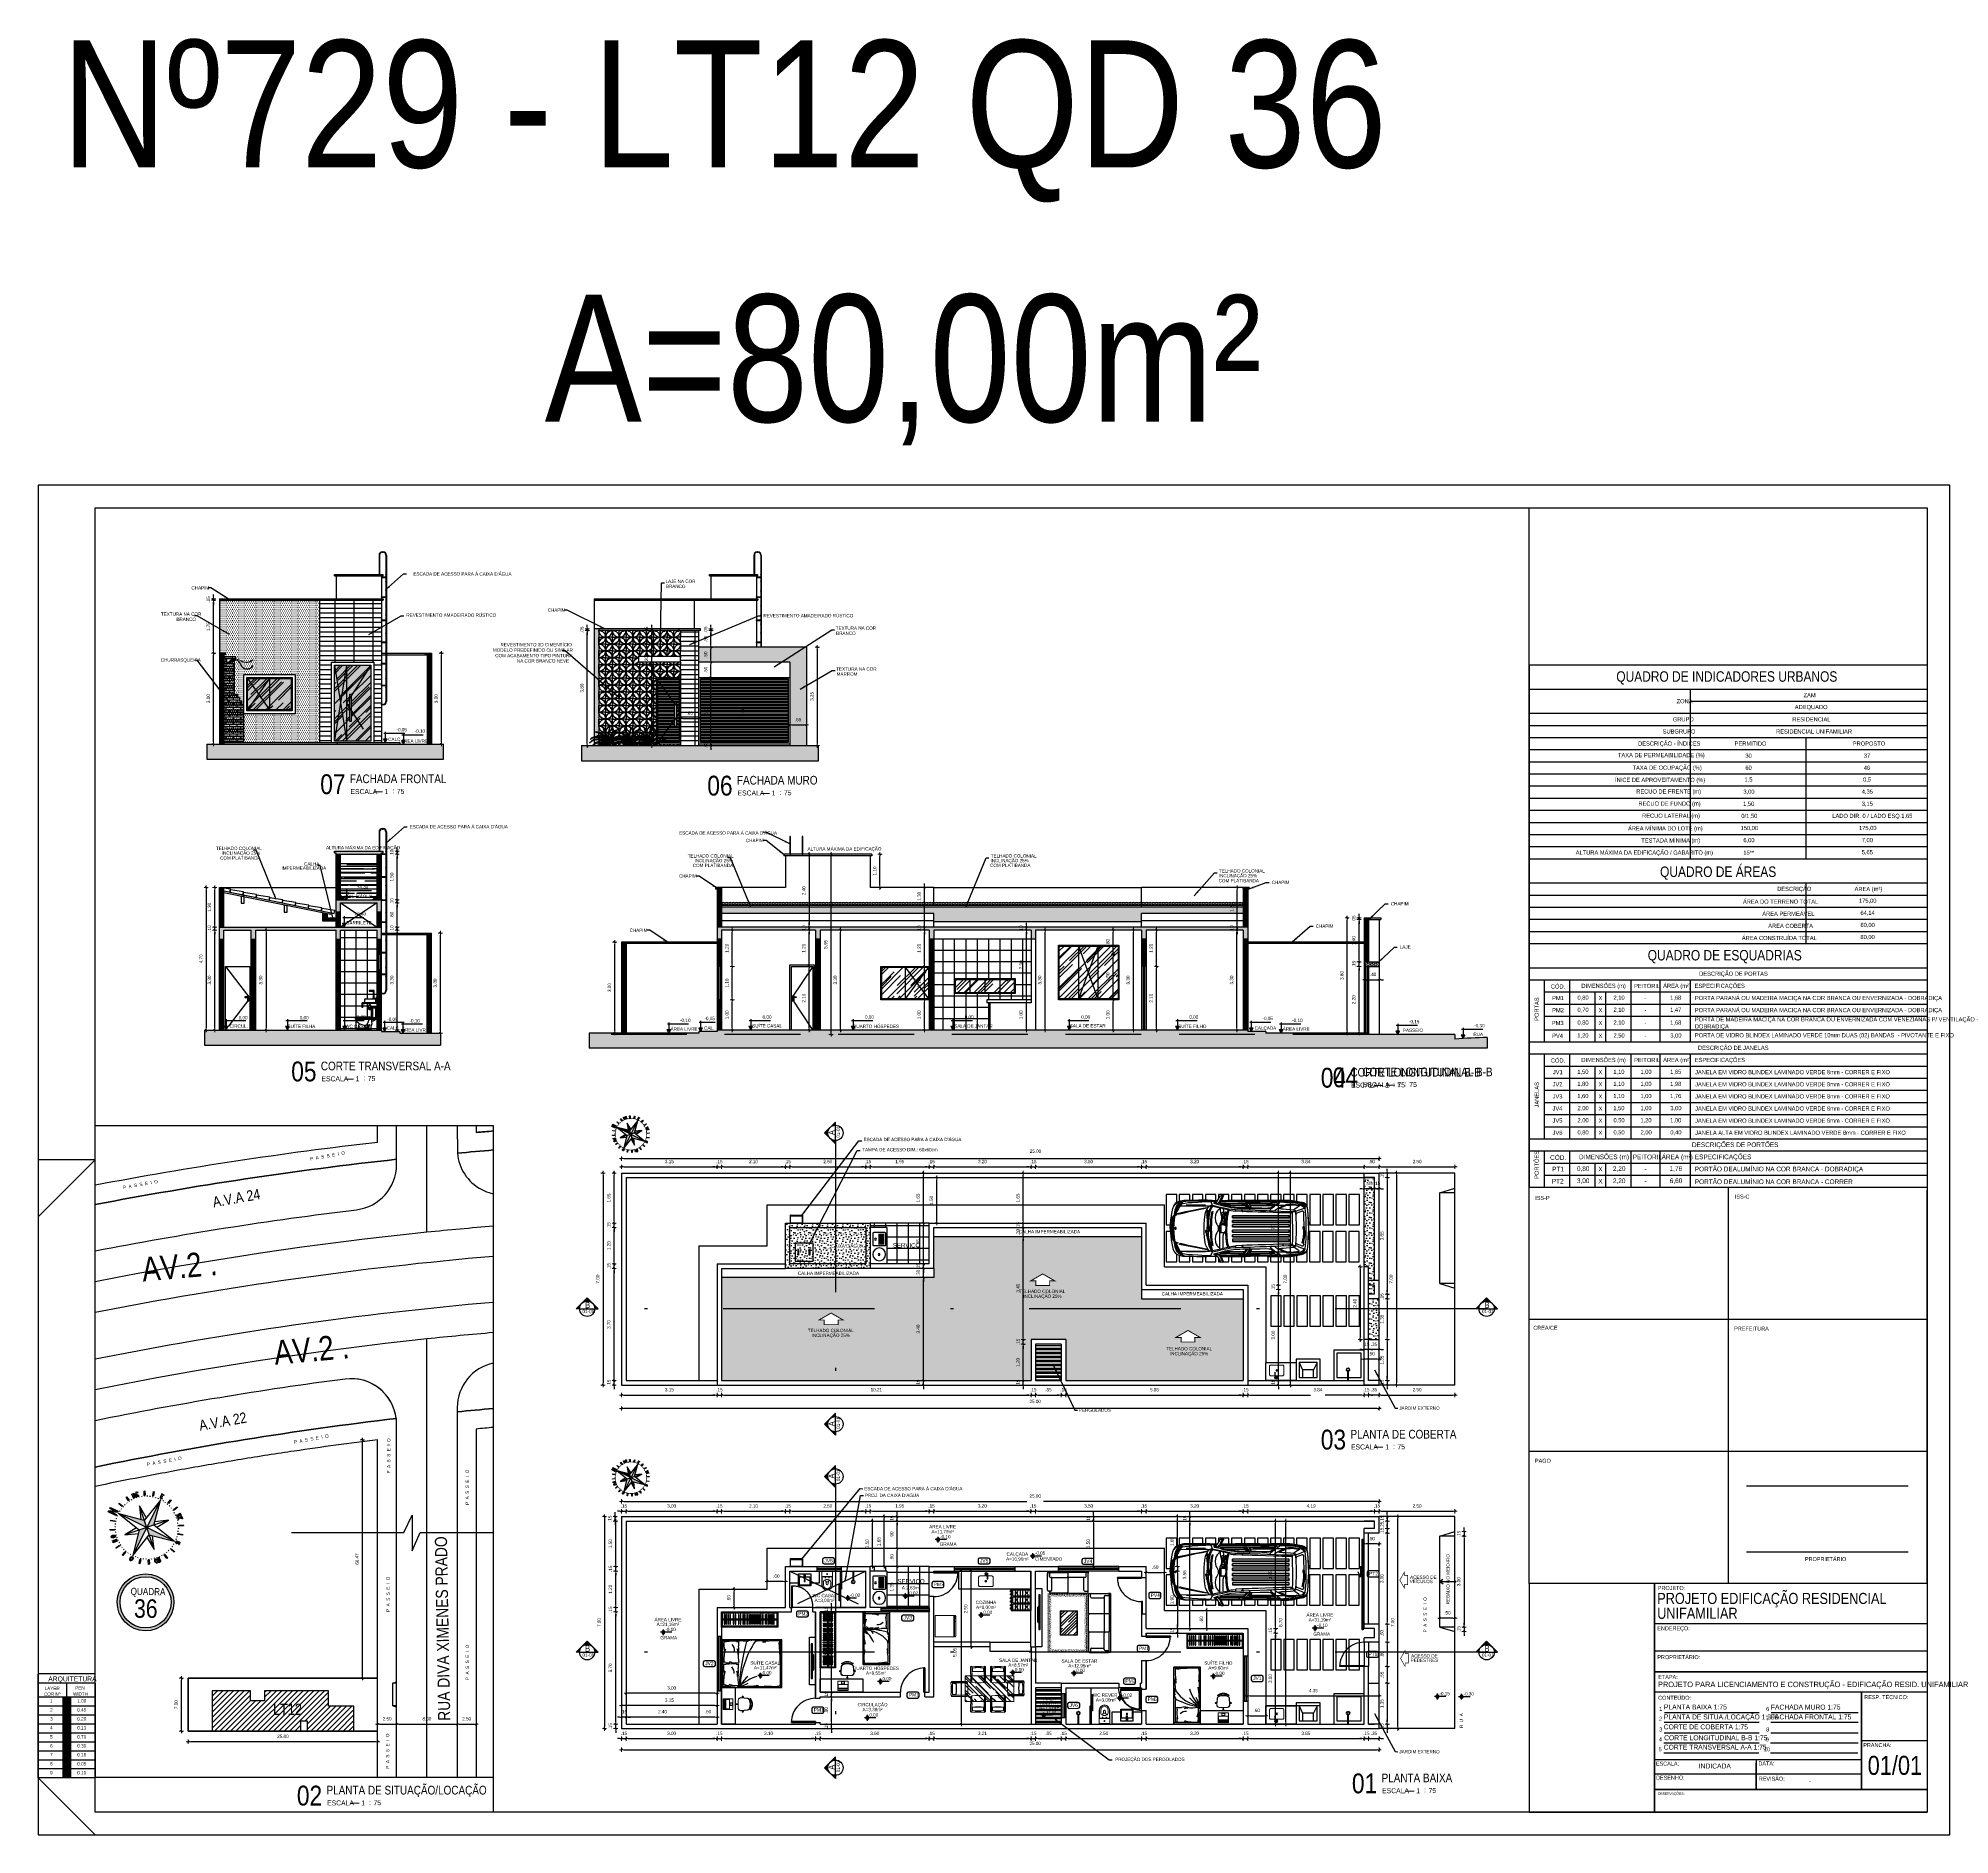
# Model space of a CAD drawing. Header units: millimetres. Extents: x -677 to -23, y -135 to 1112.
# Drawn here: x -228 to -164.9, y 838.6 to 897.9 of the extents above; entities that cross this region are included whole.
import ezdxf
from ezdxf.enums import TextEntityAlignment as Align

# ---------------------------------------------------------------- set-up
doc = ezdxf.new("R2010")
doc.units = ezdxf.units.MM
doc.header["$LTSCALE"] = 20
doc.header["$MEASUREMENT"] = 0
doc.header["$PDSIZE"] = -5
for name, pattern in [('AXES', [0.54, 0.3, -0.08, 0.08, -0.08]), ('CONTINU', [0]), ('DASHDOT', [1, 0.5, -0.25, 0, -0.25]), ('DASHDOT2', [0.5, 0.25, -0.125, 0, -0.125]), ('DASHED2', [0.375, 0.25, -0.125]), ('HIDDEN2', [0.1875, 0.125, -0.0625]), ('TRAÇO-2PTOS_P', [0.625, 0.25, -0.125, 0, -0.125, 0, -0.125])]:
    doc.linetypes.add(name, pattern=pattern)
doc.layers.get('0').update_dxf_attribs({"linetype": 'CONTINUOUS'})
doc.layers.get('Defpoints').update_dxf_attribs({"linetype": 'CONTINUOUS'})
for name, color, linetype in [('003', 3, 'CONTINUOUS'), ('a-pem-m', 6, 'CONTINUOUS'), ('A-PEN-B', 5, 'CONTINUOUS'), ('alfa_145_colori', 7, 'CONTINUOUS'), ('AME_FRZ', 7, 'CONTINUOUS'), ('AR-ALV', 5, 'CONTINUOUS'), ('AR-MOB', 252, 'CONTINUOUS'), ('AR-TXT', 1, 'CONTINUOUS'), ('ARQ-COB-PROJ', 8, 'TRAÇO-2PTOS_P'), ('ARREDI_attrezzature', 175, 'CONTINUOUS'), ('Bra-Rua Calçadas', 1, 'CONTINUOUS'), ('COTA', 7, 'CONTINUOUS'), ('COTAS', 7, 'CONTINUOUS'), ('COTAS01', 7, 'CONTINUOUS'), ('COZINHA', 6, 'CONTINUOUS'), ('DIVERSOS', 1, 'CONTINUOUS'), ('E-hatch', 8, 'CONTINUOUS'), ('E-pen-y', 2, 'CONTINUOUS'), ('E-txt-g', 3, 'CONTINUOUS'), ('E-TXT-Y', 2, 'CONTINUOUS'), ('EIXO DAS VIAS', 252, 'DASHDOT'), ('ESPECIFICAÇÃO02', 7, 'CONTINUOUS'), ('ESQUADRIA', 3, 'CONTINUOUS'), ('IDECOR', 1, 'CONTINUOUS'), ('IPONTO', 2, 'CONTINUOUS'), ('Layer1', 7, 'CONTINUOUS'), ('LAYER4', 7, 'CONTINUOUS'), ('LAYER5', 8, 'CONTINUOUS'), ('LAYER7', 4, 'CONTINUOUS'), ("LINHA - PROJETU'S", 1, 'CONTINUOUS'), ('Lotes', 2, 'CONTINUOUS'), ('MOB', 251, 'CONTINUOUS'), ('MOVEIS', 7, 'CONTINUOUS'), ('PLANTAS', 8, 'CONTINUOUS'), ("PRANCHA - PROJETU'S", 7, 'CONTINUOUS'), ('TEXTO', 4, 'CONTINUOUS'), ('TEXTO3', 4, 'CONTINUOUS'), ('TXT', 2, 'CONTINUOUS'), ('V2', 11, 'CONTINUOUS')]:
    doc.layers.add(name, color=color, linetype=linetype)
for name, color, linetype, lineweight in [('A - V2', 4, 'CONTINUOUS', 20), ('AMBIENTACIÓN', 3, 'CONTINUOUS', 0), ('E-Cta-W', 7, 'CONTINUOUS', 20), ('E-Lay-9', 9, 'CONTINUOUS', 9), ('E-Pen-C', 4, 'CONTINUOUS', 15), ('E-Pen-G', 3, 'CONTINUOUS', 30), ('E-Txt-W', 7, 'CONTINUOUS', 20), ('estofado', 7, 'CONTINUOUS', 25), ('ICASA', 3, 'CONTINUOUS', 30)]:
    doc.layers.add(name, color=color, linetype=linetype, lineweight=lineweight)
doc.styles.add('F2', font='swissc.ttf')
doc.styles.add('REG60', font='romans.shx', dxfattribs={"width": 0.8, "height": 0.15})
doc.styles.add('REG80', font='romans.shx', dxfattribs={"width": 0.8, "height": 0.2})
doc.styles.add('STYLE1', font='sanss___.ttf')
doc.dimstyles.new('DIMENSION-1', dxfattribs={"dimtxt": 0.11, "dimasz": 0.07, "dimexe": 1, "dimexo": 0, "dimgap": 0.12, "dimtad": 1, "dimzin": 7, "dimdsep": 46, "dimtxsty": 'F2', "dimblk1": 'TRACO', "dimblk2": 'TRACO', "dimsah": 1, "dimcen": 1, "dimse1": 1, "dimse2": 1, "dimclrd": 256, "dimclre": 256, "dimclrt": 6, "dimadec": 0, "dimazin": 0, "dimtfac": 1, "dimtix": 1, "dimtmove": 2, "dimatfit": 3, "dimldrblk": 'TRACO', "dimfxl": 1, "dimtolj": 1, "dimtzin": 0, "dimarcsym": 0})
doc.dimstyles.get("Standard").update_dxf_attribs({"dimtxt": 0.18, "dimasz": 0.18, "dimexe": 0.18, "dimexo": 0.0625, "dimgap": 0.09, "dimtad": 0, "dimtih": 1, "dimtoh": 1, "dimdec": 4, "dimzin": 0, "dimdsep": 46, "dimtxsty": 'Standard', "dimcen": 0.09, "dimadec": 0, "dimazin": 0, "dimtfac": 1, "dimtdec": 4, "dimtofl": 0, "dimtmove": 0, "dimatfit": 3, "dimfxl": 1, "dimtolj": 1, "dimtzin": 0, "dimarcsym": 0})
pattern_1 = [(7e-15, (-139.68553, 138.66608), (0.03125, 0.0625), [0, -0.0625])]
pattern_2 = [(0, (-84.41893, 307.66377), (0, 0.15625), []), (90, (-84.41893, 307.6638), (-0.625, 4e-17), [])]
pattern_3 = [(45, (-139.61022, 129.3782), (0.29698485, 0.7919596), [5.25, -0.7, 1.75, -0.35]), (45, (-139.4048, 129.8311), (-0.57664558, 0.08167083), [1.05, -0.1155, 2.1, -0.2625]), (45, (-139.69684, 129.7123), (1.1211178, 1.45275088), [2.8, -0.49, 1.4, -0.35])]
pattern_4 = [(0, (0.114, 0.0768), (0, 0.12), [0, -0.12]), (0, (0.1152, 0.0348), (0, 0.12), [0, -0.12]), (0, (0.1188, 0.0996), (0, 0.12), [0, -0.12]), (338.1986, (0.0564, 0.0624), (0.36000003276, -0.11999998926), [0.01292436, -0.63329544]), (216.8699, (0.0684, 0.0576), (0.35999999014, 0.2400000148), [0.006, -0.594]), (130.6013, (0.0636, 0.054), (0.60000005055, -0.71999988218), [0.0110634, -1.09528188]), (206.5651, (0.024, 0.0396), (-0.119999899, -0.120000157), [0.00268332, -0.26564484]), (326.3099, (0.0216, 0.0384), (0.2399999469, -0.1200001601), [0.00432672, -0.42833952]), (108.4349, (0.0252, 0.036), (-0.1199998084, 0.2400000522), [0.00379476, -0.3756786]), (225, (0.1008, 0.0276), (-1e-17, -0.120000037), [0.00509112, -0.16461444]), (0, (0.0972, 0.024), (0.12, 0.12), [0.0072, -0.1128]), (135, (0.1044, 0.024), (-0.120000037, 0), [0.00509112, -0.16461444]), (251.5651, (0.0864, 0.1044), (0.1199998084, 0.2400000522), [0.00379476, -0.3756786]), (0, (0.0852, 0.1008), (0.12, 0.12), [0.006, -0.114]), (143.1301, (0.0912, 0.1008), (-0.35999999014, 0.2400000148), [0.006, -0.594]), (213.6901, (0.0228, 0.1056), (0.2399999469, 0.1200001601), [0.00432672, -0.42833952]), (341.5651, (0.0192, 0.1032), (-0.2400000522, 0.1199998084), [0.00758952, -0.37188384]), (126.8699, (0.0264, 0.1008), (0.2400000148, -0.35999999014), [0.006, -0.594]), (0, (0.0576, 0.1008), (0, 0.12), [0, -0.12]), (0, (0.0252, 0.0696), (0, 0.12), [0, -0.12]), (0, (0.0588, 0.0252), (0, 0.12), [0, -0.12]), (0, (0.0912, 0.0624), (0, 0.12), [0, -0.12]), (0, (0.0564, 0.0828), (0, 0.12), [0, -0.12]), (0, (0.03, 0.0864), (0, 0.12), [0, -0.12]), (0, (0.0408, 0.0792), (0, 0.12), [0, -0.12]), (0, (0.036, 0.0504), (0, 0.12), [0, -0.12]), (0, (0.0072, 0.0552), (0, 0.12), [0, -0.12]), (0, (0.0084, 0.0828), (0, 0.12), [0, -0.12]), (0, (0.0048, 0.1092), (0, 0.12), [0, -0.12]), (0, (0.042, 0.114), (0, 0.12), [0, -0.12]), (0, (0.0684, 0.1188), (0, 0.12), [0, -0.12]), (0, (0.1104, 0.114), (0, 0.12), [0, -0.12]), (0, (0.0816, 0.0768), (0, 0.12), [0, -0.12]), (0, (0.0696, 0.0984), (0, 0.12), [0, -0.12]), (0, (0.0792, 0.0408), (0, 0.12), [0, -0.12]), (0, (0.0432, 0.0348), (0, 0.12), [0, -0.12]), (0, (0.0792, 0.0084), (0, 0.12), [0, -0.12]), (0, (0.0396, 0.0156), (0, 0.12), [0, -0.12]), (0, (0.0012, 0.012), (0, 0.12), [0, -0.12]), (0, (0.0156, 0.006), (0, 0.12), [0, -0.12]), (0, (0.0168, 0.0228), (0, 0.12), [0, -0.12]), (0, (0.0972, 0.0036), (0, 0.12), [0, -0.12]), (0, (0.1116, 0.0528), (0, 0.12), [0, -0.12]), (0, (0.1056, 0.0888), (0, 0.12), [0, -0.12]), (0, (0.0504, 0.0024), (0, 0.12), [0, -0.12])]
pattern_5 = [(0, (-138.45945, 138.37173), (0, 0.5), [0, -0.5]), (0, (-138.39945, 138.29173), (0, 0.5), [0, -0.5]), (0, (-138.42445, 138.17173), (0, 0.5), [0, -0.5]), (0, (-138.24945, 138.05673), (0, 0.5), [0, -0.5]), (0, (-138.26445, 138.23673), (0, 0.5), [0, -0.5]), (0, (-138.12945, 138.35673), (0, 0.5), [0, -0.5]), (0, (-138.30445, 138.39173), (0, 0.5), [0, -0.5]), (0, (-138.09445, 138.18673), (0, 0.5), [0, -0.5]), (0, (-138.11945, 138.02673), (0, 0.5), [0, -0.5]), (0, (-138.48945, 137.95173), (0, 0.5), [0, -0.5]), (0, (-138.39945, 138.05173), (0, 0.5), [0, -0.5]), (0, (-138.32945, 137.95673), (0, 0.5), [0, -0.5]), (0, (-138.02445, 138.27673), (0, 0.5), [0, -0.5]), (0, (-138.18445, 138.15173), (0, 0.5), [0, -0.5]), (0, (-138.22445, 138.31673), (0, 0.5), [0, -0.5]), (0, (-138.13945, 138.27173), (0, 0.5), [0, -0.5]), (0, (-138.31945, 138.13673), (0, 0.5), [0, -0.5]), (0, (-138.17945, 138.40673), (0, 0.5), [0, -0.5]), (0, (-138.02445, 138.11173), (0, 0.5), [0, -0.5]), (0, (-138.03945, 137.96173), (0, 0.5), [0, -0.5]), (75.9638, (-138.41445, 138.22173), (-0.499999029, -1.500000273), [0.0206155, -2.0409375]), (329.0362, (-138.329455, 138.32673), (-1.499999011, 1.000001242), [0.029155, -2.886321]), (338.1986, (-138.18445, 138.21173), (1.500000137, -0.499999955), [0.026926, -2.6656565]), (149.0362, (-138.179455, 137.97173), (1.499999011, -1.000001242), [0.029155, -2.886321]), (53.1301, (-138.33445, 138.03673), (1.000000062, 1.499999959), [0.025, -2.475]), (315, (-138.06945, 138.39673), (0.50000015, -1e-16), [0.0282845, -0.6788225]), (101.3099, (-138.10445, 138.08673), (-0.499998816, 2.000000376), [0.025495, -2.5240145]), (323.1301, (-138.47445, 138.10673), (1.499999959, -1.000000062), [0.025, -2.475]), (315, (-138.41445, 138.42173), (0.50000015, -1e-16), [0.021213, -0.6858935])]
pattern_6 = [(180, (-84.41893, 307.66377), (-0.15, -0.15), [0.048, -0.102]), (305.2176, (-84.5629314, 307.648775), (-1.05000017453, 1.49999987498), [0.03121305, -3.0900849]), (340.71, (-84.5449314, 307.623275), (-2.550000777635, 0.8999979741), [0.0317844, -3.1466586]), (19.29, (-84.5149314, 307.612775), (2.550000777635, 0.8999979741), [0.0317844, -3.1466586]), (54.7824, (-84.4849314, 307.623275), (1.05000017453, 1.49999987498), [0.03121305, -3.0900849]), (90, (-84.46693, 307.64877), (-0.15, 0.15), [0.015, -0.135]), (270, (-84.56293, 307.66377), (0.15, -0.15), [0.015, -0.135]), (180, (-84.41893, 307.65777), (-0.15, -0.15), [0.042, -0.108]), (306.3844, (-84.5689314, 307.645775), (-1.650001937525, 2.24999858293), [0.0354012, -3.50472585]), (342.3499, (-84.5479314, 307.617275), (2.850000422915, -0.899998778574), [0.0346302, -3.42838875]), (17.6501, (-84.5149314, 307.606775), (-2.850000422915, -0.899998778574), [0.0346302, -3.42838875]), (53.6156, (-84.4819314, 307.617275), (1.650001937525, 2.24999858293), [0.0354012, -3.50472585]), (90, (-84.46093, 307.64577), (-0.15, 0.15), [0.012, -0.138]), (270, (-84.56893, 307.65777), (0.15, -0.15), [0.012, -0.138]), (180, (-84.56293, 307.65777), (-0.15, -0.15), [0.006, -0.144]), (267.3974, (-84.4609314, 307.645775), (0.1500021288, 3.14999989794), [0.13213635, -3.17127105]), (272.6026, (-84.5689314, 307.645775), (0.1500021288, -3.14999989794), [0.13213635, -3.17127105]), (180, (-84.56293, 307.66377), (-0.15, -0.15), [0.006, -0.144])]
pattern_7 = [(45, (-137.35445, 138.40094), (0.29698485, 0.7919596), [5.25, -0.7, 1.75, -0.35]), (45, (-137.14904, 138.85384), (-0.57664558, 0.08167083), [1.05, -0.1155, 2.1, -0.2625]), (45, (-137.44108, 138.73505), (1.1211178, 1.45275088), [2.8, -0.49, 1.4, -0.35])]

# ---------------------------------------------------------------- blocks, each defined once
blk = doc.blocks.new('al-norte')
at = {"layer": 'TXT'}
for points in [[(0.05, 2.22), (-0.07, 2.53), (-0.09, 2.53), (-0.17, 2.53), (-0.17, 2.01), (-0.09, 2.01), (-0.09, 2.38), (0.05, 2), (0.13, 2), (0.13, 2.53), (0.05, 2.53)], [(0.01, 1.87), (0, 0), (0.33, 0.33)]]:
    blk.add_hatch(color=7, dxfattribs=at).paths.add_polyline_path(points)
h = blk.add_hatch(color=7, dxfattribs=at)
h.paths.add_polyline_path([(0, 0), (0.33, -0.33), (1.87, -0.01)])
h.paths.add_polyline_path([(0, 0), (-0.33, -0.33), (-0.01, -1.87)])
h.paths.add_polyline_path([(0, 0), (-0.33, 0.33), (-1.87, 0.01)])
at = {"layer": 'TXT', "color": 7}
for p, q in [((-0.09, 2.53), (-0.07, 2.53)), ((0.05, 2), (-0.09, 2.38)), ((-0.07, 2.53), (0.05, 2.22)), ((-1.74, 1.42), (-1.71, 1.44)), ((-1.54, 1.24), (-1.74, 1.42)), ((-1.71, 1.44), (-1.7, 1.45)), ((-1.7, 1.45), (-1.55, 1.4)), ((-1.66, 1.5), (-1.64, 1.53)), ((-1.55, 1.4), (-1.66, 1.5)), ((-1.65, 1.39), (-1.52, 1.27)), ((-1.46, 1.32), (-1.65, 1.39)), ((-1.64, 1.53), (-1.44, 1.35)), ((-1.52, 1.27), (-1.54, 1.24)), ((-1.45, 1.23), (-1.49, 1.26)), ((-1.44, 1.35), (-1.46, 1.32)), ((-1.34, 1.35), (-1.37, 1.38)), ((-1.22, 1.46), (-1.25, 1.49)), ((-1.13, 1.93), (-1.09, 1.96)), ((-1, 1.7), (-1.13, 1.93)), ((-1.08, 1.56), (-1.11, 1.6)), ((-1.09, 1.96), (-0.96, 1.73)), ((-0.96, 1.73), (-1, 1.7)), ((-0.94, 1.65), (-0.97, 1.69)), ((-0.8, 1.72), (-0.82, 1.77)), ((-0.64, 1.79), (-0.66, 1.83)), ((-0.6, 2.16), (-0.55, 2.17)), ((-0.53, 1.91), (-0.6, 2.16)), ((-0.55, 2.17), (-0.48, 1.92)), ((-0.48, 1.92), (-0.53, 1.91)), ((-0.48, 1.84), (-0.5, 1.88)), ((-0.32, 1.87), (-0.33, 1.92)), ((0.01, 1.87), (-0.33, 0.33)), ((-0.16, 1.89), (-0.16, 1.94)), ((-0.01, -1.87), (0.01, 1.87)), ((0.01, 1.9), (0.01, 1.95)), ((0.33, 0.33), (0.01, 1.87)), ((0.17, 1.89), (0.18, 1.94)), ((0.34, 1.87), (0.34, 1.91)), ((0.5, 1.83), (0.51, 1.88)), ((0.66, 1.78), (0.67, 1.83)), ((0.81, 1.72), (0.83, 1.76)), ((0.96, 1.64), (0.98, 1.68)), ((1.09, 1.55), (1.12, 1.59)), ((1.23, 1.45), (1.26, 1.49)), ((1.34, 1.45), (1.41, 1.64)), ((1.35, 1.34), (1.38, 1.37)), ((1.48, 1.68), (1.42, 1.53)), ((1.46, 1.22), (1.49, 1.25)), ((1.47, 1.69), (1.48, 1.68)), ((1.54, 1.43), (1.57, 1.39)), ((1.56, 1.45), (1.6, 1.41)), ((1.6, 1.41), (1.57, 1.39)), ((-2.17, 0.56), (-2.16, 0.61)), ((-1.92, 0.5), (-2.17, 0.56)), ((-2.16, 0.61), (-1.9, 0.54)), ((-1.95, 1.11), (-1.93, 1.15)), ((-1.72, 0.97), (-1.95, 1.11)), ((-1.9, 0.01), (-1.95, 0.01)), ((-1.89, 0.17), (-1.94, 0.18)), ((-1.93, 1.15), (-1.7, 1.02)), ((-1.9, 0.54), (-1.92, 0.5)), ((-1.87, 0.34), (-1.91, 0.34)), ((-1.83, 0.5), (-1.88, 0.51)), ((-1.87, 0.01), (-0.33, 0.33)), ((-1.87, 0.01), (-0.33, -0.33)), ((-1.87, 0.01), (1.87, -0.01)), ((-1.78, 0.66), (-1.83, 0.67)), ((-1.72, 0.81), (-1.76, 0.83)), ((-1.7, 1.02), (-1.72, 0.97)), ((-1.64, 0.96), (-1.68, 0.98)), ((-1.55, 1.09), (-1.59, 1.12)), ((-1, -0.99), (1, 0.99)), ((-0.29, 0.54), (-0.99, 1)), ((0.99, -1), (-0.99, 1)), ((-0.99, 1), (-0.54, 0.29)), ((1, 0.99), (0.29, 0.54)), ((1.87, -0.01), (0.33, 0.33)), ((0.54, 0.29), (1, 0.99)), ((1.56, 1.08), (1.6, 1.11)), ((1.65, 0.94), (1.69, 0.97)), ((1.7, 1), (1.93, 1.13)), ((1.73, 0.96), (1.7, 1)), ((1.72, 0.8), (1.77, 0.82)), ((1.96, 1.09), (1.73, 0.96)), ((1.79, 0.64), (1.83, 0.66)), ((1.84, 0.48), (1.88, 0.5)), ((1.87, 0.32), (1.92, 0.33)), ((1.89, 0.16), (1.94, 0.16)), ((1.93, 1.13), (1.96, 1.09)), ((1.99, 0.08), (1.99, 0.03)), ((2.25, 0.08), (1.99, 0.08)), ((1.99, 0.03), (1.99, -0.07)), ((2.02, 0.03), (2.1, 0.03)), ((2.02, -0.07), (2.02, 0.03)), ((2.1, 0.03), (2.1, -0.02)), ((2.13, 0.03), (2.21, 0.03)), ((2.13, 0.03), (2.13, -0.02)), ((2.21, -0.07), (2.21, 0.03)), ((2.25, 0.03), (2.25, 0.08)), ((2.25, 0.03), (2.25, -0.07)), ((-2.17, -0.55), (-1.92, -0.48)), ((-2.16, -0.6), (-2.17, -0.55)), ((-1.91, -0.53), (-2.16, -0.6)), ((-1.96, -1.09), (-1.73, -0.96)), ((-1.93, -1.13), (-1.96, -1.09)), ((-1.89, -0.16), (-1.94, -0.16)), ((-1.7, -1), (-1.93, -1.13)), ((-1.87, -0.32), (-1.92, -0.33)), ((-1.92, -0.48), (-1.91, -0.53)), ((-1.84, -0.48), (-1.88, -0.5)), ((-1.79, -0.64), (-1.83, -0.66)), ((-1.72, -0.8), (-1.77, -0.82)), ((-1.73, -0.96), (-1.7, -1)), ((-1.65, -0.94), (-1.69, -0.97)), ((-1.56, -1.08), (-1.6, -1.11)), ((-0.54, -0.29), (-1, -0.99)), ((-1, -0.99), (-0.29, -0.54)), ((-0.33, -0.33), (-0.01, -1.87)), ((-0.01, -1.87), (0.33, -0.33)), ((0.29, -0.54), (0.99, -1)), ((0.33, -0.33), (1.87, -0.01)), ((0.99, -1), (0.54, -0.29)), ((1.55, -1.09), (1.59, -1.12)), ((1.64, -0.96), (1.68, -0.98)), ((1.7, -1.02), (1.72, -0.97)), ((1.93, -1.15), (1.7, -1.02)), ((1.72, -0.81), (1.76, -0.83)), ((1.72, -0.97), (1.95, -1.11)), ((1.78, -0.66), (1.83, -0.67)), ((1.83, -0.5), (1.88, -0.51)), ((1.87, -0.34), (1.91, -0.34)), ((1.89, -0.17), (1.94, -0.18)), ((1.9, -0.01), (1.95, -0.01)), ((1.9, -0.54), (1.92, -0.5)), ((2.16, -0.61), (1.9, -0.54)), ((1.92, -0.5), (2.17, -0.56)), ((1.95, -1.11), (1.93, -1.15)), ((1.99, -0.07), (2.02, -0.07)), ((2.13, -0.02), (2.1, -0.02)), ((2.17, -0.56), (2.16, -0.61)), ((2.25, -0.07), (2.21, -0.07)), ((-1.56, -1.56), (-1.56, -1.58)), ((-1.56, -1.56), (-1.51, -1.56)), ((-1.56, -1.58), (-1.55, -1.6)), ((-1.55, -1.6), (-1.55, -1.61)), ((-1.55, -1.61), (-1.54, -1.62)), ((-1.54, -1.62), (-1.54, -1.63)), ((-1.54, -1.63), (-1.54, -1.64)), ((-1.54, -1.64), (-1.53, -1.64)), ((-1.53, -1.64), (-1.53, -1.65)), ((-1.53, -1.65), (-1.51, -1.66)), ((-1.52, -1.58), (-1.51, -1.56)), ((-1.52, -1.59), (-1.52, -1.58)), ((-1.51, -1.59), (-1.52, -1.59)), ((-1.51, -1.6), (-1.51, -1.59)), ((-1.51, -1.61), (-1.51, -1.6)), ((-1.51, -1.62), (-1.51, -1.61)), ((-1.5, -1.62), (-1.51, -1.62)), ((-1.51, -1.66), (-1.5, -1.67)), ((-1.49, -1.63), (-1.5, -1.62)), ((-1.5, -1.67), (-1.49, -1.67)), ((-1.46, -1.22), (-1.49, -1.25)), ((-1.49, -1.63), (-1.49, -1.63)), ((-1.48, -1.63), (-1.49, -1.63)), ((-1.49, -1.67), (-1.48, -1.67)), ((-1.49, -1.67), (-1.49, -1.67)), ((-1.48, -1.63), (-1.48, -1.63)), ((-1.47, -1.63), (-1.48, -1.63)), ((-1.48, -1.67), (-1.47, -1.67)), ((-1.46, -1.63), (-1.47, -1.63)), ((-1.47, -1.67), (-1.46, -1.67)), ((-1.45, -1.62), (-1.46, -1.63)), ((-1.46, -1.63), (-1.46, -1.63)), ((-1.46, -1.67), (-1.45, -1.67)), ((-1.45, -1.46), (-1.45, -1.47)), ((-1.44, -1.46), (-1.45, -1.46)), ((-1.45, -1.47), (-1.45, -1.48)), ((-1.45, -1.48), (-1.45, -1.49)), ((-1.45, -1.49), (-1.45, -1.5)), ((-1.45, -1.49), (-1.45, -1.49)), ((-1.45, -1.5), (-1.45, -1.51)), ((-1.45, -1.51), (-1.45, -1.53)), ((-1.45, -1.53), (-1.44, -1.56)), ((-1.44, -1.61), (-1.45, -1.62)), ((-1.45, -1.62), (-1.45, -1.62)), ((-1.45, -1.67), (-1.44, -1.66)), ((-1.45, -1.67), (-1.45, -1.67)), ((-1.44, -1.45), (-1.44, -1.46)), ((-1.43, -1.45), (-1.44, -1.45)), ((-1.44, -1.56), (-1.44, -1.57)), ((-1.44, -1.57), (-1.44, -1.58)), ((-1.44, -1.58), (-1.44, -1.59)), ((-1.44, -1.59), (-1.44, -1.6)), ((-1.44, -1.59), (-1.44, -1.59)), ((-1.44, -1.6), (-1.44, -1.61)), ((-1.44, -1.66), (-1.43, -1.66)), ((-1.43, -1.44), (-1.43, -1.45)), ((-1.42, -1.44), (-1.43, -1.44)), ((-1.43, -1.65), (-1.42, -1.65)), ((-1.43, -1.66), (-1.43, -1.65)), ((-1.41, -1.43), (-1.42, -1.44)), ((-1.42, -1.64), (-1.41, -1.64)), ((-1.42, -1.65), (-1.42, -1.64)), ((-1.41, -1.43), (-1.41, -1.43)), ((-1.4, -1.43), (-1.41, -1.43)), ((-1.41, -1.48), (-1.4, -1.48)), ((-1.41, -1.49), (-1.41, -1.48)), ((-1.41, -1.49), (-1.41, -1.49)), ((-1.41, -1.5), (-1.41, -1.49)), ((-1.41, -1.51), (-1.41, -1.5)), ((-1.41, -1.53), (-1.41, -1.51)), ((-1.4, -1.56), (-1.41, -1.53)), ((-1.41, -1.63), (-1.4, -1.63)), ((-1.41, -1.64), (-1.41, -1.63)), ((-1.39, -1.43), (-1.4, -1.43)), ((-1.4, -1.47), (-1.39, -1.47)), ((-1.4, -1.48), (-1.4, -1.47)), ((-1.4, -1.57), (-1.4, -1.56)), ((-1.39, -1.59), (-1.4, -1.57)), ((-1.4, -1.6), (-1.39, -1.6)), ((-1.4, -1.61), (-1.4, -1.6)), ((-1.4, -1.62), (-1.4, -1.61)), ((-1.4, -1.63), (-1.4, -1.62)), ((-1.38, -1.43), (-1.39, -1.43)), ((-1.39, -1.47), (-1.38, -1.47)), ((-1.39, -1.47), (-1.39, -1.47)), ((-1.39, -1.6), (-1.39, -1.59)), ((-1.35, -1.34), (-1.38, -1.37)), ((-1.38, -1.43), (-1.38, -1.43)), ((-1.37, -1.43), (-1.38, -1.43)), ((-1.38, -1.47), (-1.37, -1.47)), ((-1.38, -1.47), (-1.38, -1.47)), ((-1.38, -1.47), (-1.38, -1.47)), ((-1.36, -1.43), (-1.37, -1.43)), ((-1.37, -1.47), (-1.36, -1.48)), ((-1.37, -1.47), (-1.37, -1.47)), ((-1.35, -1.44), (-1.36, -1.43)), ((-1.36, -1.48), (-1.35, -1.49)), ((-1.36, -1.48), (-1.36, -1.48)), ((-1.35, -1.44), (-1.35, -1.44)), ((-1.34, -1.44), (-1.35, -1.44)), ((-1.35, -1.49), (-1.35, -1.5)), ((-1.35, -1.5), (-1.35, -1.51)), ((-1.35, -1.5), (-1.35, -1.5)), ((-1.35, -1.51), (-1.35, -1.53)), ((-1.35, -1.53), (-1.31, -1.53)), ((-1.34, -1.45), (-1.34, -1.44)), ((-1.33, -1.46), (-1.34, -1.45)), ((-1.33, -1.46), (-1.33, -1.46)), ((-1.32, -1.47), (-1.33, -1.46)), ((-1.32, -1.48), (-1.32, -1.47)), ((-1.31, -1.48), (-1.32, -1.48)), ((-1.31, -1.49), (-1.31, -1.48)), ((-1.31, -1.5), (-1.31, -1.49)), ((-1.31, -1.53), (-1.31, -1.5)), ((-1.23, -1.45), (-1.26, -1.49)), ((-1.15, -1.93), (-1.02, -1.7)), ((-1.11, -1.95), (-1.15, -1.93)), ((-1.09, -1.55), (-1.12, -1.59)), ((-0.97, -1.72), (-1.11, -1.95)), ((-1.02, -1.7), (-0.97, -1.72)), ((-0.96, -1.64), (-0.98, -1.68)), ((-0.81, -1.72), (-0.83, -1.76)), ((-0.66, -1.78), (-0.67, -1.83)), ((-0.61, -2.16), (-0.54, -1.9)), ((-0.56, -2.17), (-0.61, -2.16)), ((-0.5, -1.92), (-0.56, -2.17)), ((-0.54, -1.9), (-0.5, -1.92)), ((-0.5, -1.83), (-0.51, -1.88)), ((-0.34, -1.87), (-0.34, -1.91)), ((-0.17, -1.89), (-0.18, -1.94)), ((-0.07, -2.21), (-0.04, -2.18)), ((-0.07, -2.21), (-0.06, -2.22)), ((-0.06, -2.01), (-0.06, -2.02)), ((-0.05, -2.01), (-0.06, -2.01)), ((-0.06, -2.02), (-0.06, -2.03)), ((-0.06, -2.03), (-0.06, -2.04)), ((-0.06, -2.03), (-0.06, -2.03)), ((-0.06, -2.04), (-0.06, -2.05)), ((-0.06, -2.05), (-0.06, -2.06)), ((-0.06, -2.06), (-0.06, -2.07)), ((-0.06, -2.07), (-0.05, -2.07)), ((-0.06, -2.22), (-0.05, -2.23)), ((-0.04, -1.99), (-0.05, -2)), ((-0.05, -2), (-0.05, -2.01)), ((-0.05, -2.07), (-0.05, -2.08)), ((-0.05, -2.08), (-0.04, -2.09)), ((-0.05, -2.23), (-0.03, -2.23)), ((-0.03, -1.98), (-0.04, -1.99)), ((-0.04, -1.99), (-0.04, -1.99)), ((-0.04, -2.09), (-0.03, -2.1)), ((-0.04, -2.09), (-0.04, -2.09)), ((-0.03, -2.19), (-0.04, -2.18)), ((-0.03, -1.98), (-0.03, -1.98)), ((-0.02, -1.98), (-0.03, -1.98)), ((-0.03, -2.1), (-0.02, -2.1)), ((-0.03, -2.19), (-0.03, -2.19)), ((-0.02, -2.2), (-0.03, -2.19)), ((-0.03, -2.23), (-0.02, -2.24)), ((-0.01, -1.97), (-0.02, -1.98)), ((-0.02, -2.02), (-0.01, -2.02)), ((-0.02, -2.03), (-0.02, -2.02)), ((-0.02, -2.04), (-0.02, -2.03)), ((-0.02, -2.04), (-0.02, -2.04)), ((-0.02, -2.05), (-0.02, -2.04)), ((-0.02, -2.05), (-0.02, -2.05)), ((-0.01, -2.06), (-0.02, -2.05)), ((-0.02, -2.1), (0, -2.12)), ((-0.01, -2.2), (-0.02, -2.2)), ((-0.02, -2.24), (-0.01, -2.24)), ((-0.01, -1.9), (-0.01, -1.95)), ((0, -1.97), (-0.01, -1.97)), ((-0.01, -2.01), (0, -2.01)), ((-0.01, -2.01), (-0.01, -2.01)), ((-0.01, -2.01), (-0.01, -2.01)), ((-0.01, -2.02), (-0.01, -2.01)), ((0, -2.07), (-0.01, -2.06)), ((-0.01, -2.21), (-0.01, -2.2)), ((0, -2.21), (-0.01, -2.21)), ((-0.01, -2.24), (-0.01, -2.25)), ((-0.01, -2.25), (0, -2.25)), ((0, -1.97), (0, -1.97)), ((0.01, -1.97), (0, -1.97)), ((0, -2.01), (0.01, -2.01)), ((0, -2.01), (0, -2.01)), ((0.01, -2.08), (0, -2.07)), ((0, -2.12), (0.02, -2.13)), ((0.01, -2.21), (0, -2.21)), ((0, -2.25), (0.01, -2.25)), ((0.02, -1.97), (0.01, -1.97)), ((0.01, -2.01), (0.02, -2.01)), ((0.04, -2.09), (0.01, -2.08)), ((0.02, -2.21), (0.01, -2.21)), ((0.01, -2.25), (0.02, -2.24)), ((0.03, -1.97), (0.02, -1.97)), ((0.02, -2.01), (0.03, -2.01)), ((0.02, -2.13), (0.02, -2.14)), ((0.02, -2.14), (0.03, -2.14)), ((0.02, -2.21), (0.02, -2.21)), ((0.03, -2.21), (0.02, -2.21)), ((0.02, -2.24), (0.04, -2.24)), ((0.04, -1.98), (0.03, -1.97)), ((0.03, -2.01), (0.03, -2.02)), ((0.03, -2.02), (0.04, -2.02)), ((0.03, -2.14), (0.03, -2.15)), ((0.03, -2.15), (0.04, -2.15)), ((0.03, -2.2), (0.03, -2.21)), ((0.04, -2.2), (0.03, -2.2)), ((0.04, -1.98), (0.04, -1.98)), ((0.05, -1.98), (0.04, -1.98)), ((0.04, -2.02), (0.04, -2.03)), ((0.04, -2.03), (0.05, -2.04)), ((0.05, -2.1), (0.04, -2.09)), ((0.04, -2.15), (0.04, -2.16)), ((0.04, -2.16), (0.04, -2.17)), ((0.04, -2.17), (0.05, -2.18)), ((0.04, -2.18), (0.04, -2.19)), ((0.05, -2.18), (0.04, -2.18)), ((0.04, -2.19), (0.04, -2.2)), ((0.04, -2.24), (0.05, -2.24)), ((0.06, -1.99), (0.05, -1.98)), ((0.05, -2.04), (0.08, -2.01)), ((0.06, -2.11), (0.05, -2.1)), ((0.05, -2.24), (0.06, -2.23)), ((0.05, -2.24), (0.05, -2.24)), ((0.06, -1.99), (0.06, -1.99)), ((0.08, -2.01), (0.06, -1.99)), ((0.07, -2.12), (0.06, -2.11)), ((0.06, -2.23), (0.07, -2.23)), ((0.07, -2.12), (0.07, -2.12)), ((0.08, -2.13), (0.07, -2.12)), ((0.07, -2.21), (0.08, -2.21)), ((0.07, -2.22), (0.07, -2.21)), ((0.07, -2.23), (0.07, -2.22)), ((0.08, -2.14), (0.08, -2.13)), ((0.08, -2.15), (0.08, -2.14)), ((0.09, -2.15), (0.08, -2.15)), ((0.08, -2.18), (0.09, -2.18)), ((0.08, -2.19), (0.08, -2.18)), ((0.08, -2.2), (0.08, -2.19)), ((0.08, -2.21), (0.08, -2.2)), ((0.09, -2.16), (0.09, -2.15)), ((0.09, -2.17), (0.09, -2.16)), ((0.09, -2.18), (0.09, -2.17)), ((0.16, -1.89), (0.16, -1.94)), ((0.32, -1.87), (0.33, -1.92)), ((0.48, -1.84), (0.5, -1.88)), ((0.48, -1.92), (0.53, -1.91)), ((0.55, -2.17), (0.48, -1.92)), ((0.53, -1.91), (0.6, -2.16)), ((0.6, -2.16), (0.55, -2.17)), ((0.64, -1.79), (0.66, -1.83)), ((0.8, -1.72), (0.82, -1.77)), ((0.94, -1.65), (0.97, -1.69)), ((0.96, -1.73), (1, -1.7)), ((1.09, -1.96), (0.96, -1.73)), ((1, -1.7), (1.13, -1.93)), ((1.08, -1.56), (1.11, -1.6)), ((1.13, -1.93), (1.09, -1.96)), ((1.22, -1.46), (1.25, -1.49)), ((1.35, -1.45), (1.28, -1.52)), ((1.28, -1.52), (1.3, -1.54)), ((1.3, -1.54), (1.38, -1.48)), ((1.34, -1.35), (1.37, -1.38)), ((1.38, -1.43), (1.35, -1.45)), ((1.56, -1.62), (1.38, -1.43)), ((1.38, -1.48), (1.43, -1.54)), ((1.43, -1.54), (1.39, -1.57)), ((1.41, -1.6), (1.39, -1.57)), ((1.45, -1.56), (1.41, -1.6)), ((1.44, -1.35), (1.43, -1.36)), ((1.43, -1.36), (1.43, -1.37)), ((1.43, -1.37), (1.43, -1.38)), ((1.43, -1.38), (1.43, -1.39)), ((1.43, -1.38), (1.43, -1.38)), ((1.43, -1.39), (1.43, -1.4)), ((1.43, -1.4), (1.43, -1.41)), ((1.43, -1.41), (1.44, -1.42)), ((1.43, -1.41), (1.43, -1.41)), ((1.43, -1.69), (1.51, -1.62)), ((1.45, -1.71), (1.43, -1.69)), ((1.44, -1.34), (1.44, -1.35)), ((1.45, -1.34), (1.44, -1.34)), ((1.44, -1.35), (1.44, -1.35)), ((1.44, -1.42), (1.44, -1.43)), ((1.44, -1.43), (1.45, -1.43)), ((1.45, -1.23), (1.49, -1.26)), ((1.46, -1.33), (1.45, -1.34)), ((1.45, -1.43), (1.45, -1.44)), ((1.45, -1.44), (1.46, -1.44)), ((1.45, -1.56), (1.51, -1.62)), ((1.53, -1.65), (1.45, -1.71)), ((1.47, -1.32), (1.46, -1.33)), ((1.46, -1.33), (1.46, -1.33)), ((1.46, -1.44), (1.46, -1.45)), ((1.46, -1.45), (1.47, -1.45)), ((1.48, -1.32), (1.47, -1.32)), ((1.47, -1.37), (1.48, -1.36)), ((1.47, -1.37), (1.47, -1.37)), ((1.47, -1.38), (1.47, -1.37)), ((1.47, -1.38), (1.47, -1.38)), ((1.47, -1.38), (1.47, -1.38)), ((1.47, -1.39), (1.47, -1.38)), ((1.47, -1.39), (1.47, -1.39)), ((1.47, -1.4), (1.47, -1.39)), ((1.48, -1.4), (1.47, -1.4)), ((1.47, -1.45), (1.48, -1.45)), ((1.48, -1.31), (1.48, -1.32)), ((1.49, -1.31), (1.48, -1.31)), ((1.48, -1.36), (1.49, -1.35)), ((1.48, -1.36), (1.48, -1.36)), ((1.48, -1.41), (1.48, -1.4)), ((1.49, -1.41), (1.48, -1.41)), ((1.48, -1.45), (1.49, -1.45)), ((1.5, -1.31), (1.49, -1.31)), ((1.49, -1.35), (1.5, -1.35)), ((1.49, -1.41), (1.49, -1.41)), ((1.5, -1.41), (1.49, -1.41)), ((1.49, -1.45), (1.5, -1.45)), ((1.49, -1.45), (1.49, -1.45)), ((1.53, -1.31), (1.5, -1.31)), ((1.5, -1.35), (1.51, -1.35)), ((1.5, -1.35), (1.5, -1.35)), ((1.51, -1.41), (1.5, -1.41)), ((1.5, -1.45), (1.51, -1.45)), ((1.51, -1.35), (1.53, -1.35)), ((1.53, -1.41), (1.51, -1.41)), ((1.51, -1.45), (1.53, -1.45)), ((1.53, -1.35), (1.53, -1.31)), ((1.56, -1.4), (1.53, -1.41)), ((1.53, -1.45), (1.55, -1.44)), ((1.53, -1.65), (1.56, -1.62)), ((1.55, -1.44), (1.57, -1.44)), ((1.57, -1.4), (1.56, -1.4)), ((1.58, -1.52), (1.56, -1.51)), ((1.56, -1.56), (1.56, -1.51)), ((1.56, -1.56), (1.58, -1.56)), ((1.59, -1.39), (1.57, -1.4)), ((1.57, -1.44), (1.58, -1.44)), ((1.58, -1.44), (1.59, -1.44)), ((1.59, -1.52), (1.58, -1.52)), ((1.58, -1.56), (1.6, -1.55)), ((1.6, -1.39), (1.59, -1.39)), ((1.59, -1.44), (1.6, -1.44)), ((1.59, -1.44), (1.59, -1.44)), ((1.59, -1.51), (1.59, -1.52)), ((1.6, -1.51), (1.59, -1.51)), ((1.6, -1.4), (1.6, -1.39)), ((1.61, -1.4), (1.6, -1.4)), ((1.6, -1.44), (1.61, -1.44)), ((1.61, -1.51), (1.6, -1.51)), ((1.6, -1.55), (1.61, -1.55)), ((1.62, -1.4), (1.61, -1.4)), ((1.61, -1.44), (1.62, -1.45)), ((1.62, -1.51), (1.61, -1.51)), ((1.61, -1.55), (1.62, -1.54)), ((1.63, -1.4), (1.62, -1.4)), ((1.62, -1.45), (1.63, -1.46)), ((1.62, -1.45), (1.62, -1.45)), ((1.63, -1.49), (1.62, -1.5)), ((1.62, -1.5), (1.62, -1.51)), ((1.62, -1.54), (1.63, -1.54)), ((1.63, -1.41), (1.63, -1.4)), ((1.64, -1.41), (1.63, -1.41)), ((1.63, -1.46), (1.63, -1.47)), ((1.63, -1.46), (1.63, -1.46)), ((1.63, -1.47), (1.63, -1.48)), ((1.63, -1.48), (1.63, -1.49)), ((1.63, -1.48), (1.63, -1.48)), ((1.63, -1.49), (1.63, -1.49)), ((1.63, -1.54), (1.64, -1.54)), ((1.64, -1.42), (1.64, -1.41)), ((1.65, -1.42), (1.64, -1.42)), ((1.64, -1.53), (1.65, -1.53)), ((1.64, -1.54), (1.64, -1.53)), ((1.65, -1.43), (1.65, -1.42)), ((1.66, -1.43), (1.65, -1.43)), ((1.65, -1.53), (1.66, -1.51)), ((1.66, -1.44), (1.66, -1.43)), ((1.67, -1.45), (1.66, -1.44)), ((1.66, -1.51), (1.67, -1.5)), ((1.67, -1.45), (1.67, -1.45)), ((1.67, -1.46), (1.67, -1.45)), ((1.67, -1.47), (1.67, -1.46)), ((1.67, -1.48), (1.67, -1.47)), ((1.67, -1.49), (1.67, -1.48)), ((1.67, -1.49), (1.67, -1.49)), ((1.67, -1.5), (1.67, -1.49))]:
    blk.add_line(p, q, dxfattribs=at)
for points in [[(-0.09, 2.38), (-0.09, 2.01), (-0.17, 2.01), (-0.17, 2.53), (-0.09, 2.53)], [(0.05, 2.22), (0.05, 2.53), (0.13, 2.53), (0.13, 2), (0.05, 2)], [(1.41, 1.64), (1.29, 1.5), (1.26, 1.52), (1.44, 1.72), (1.47, 1.69)], [(1.42, 1.53), (1.52, 1.64), (1.55, 1.62), (1.37, 1.42), (1.34, 1.45)], [(1.65, 1.53), (1.62, 1.56), (1.43, 1.38), (1.45, 1.35)], [(1.45, 1.35), (1.52, 1.28), (1.54, 1.3), (1.48, 1.38)], [(1.48, 1.38), (1.54, 1.43)], [(1.56, 1.45), (1.62, 1.51)], [(1.65, 1.53), (1.71, 1.45), (1.69, 1.43), (1.62, 1.51)]]:
    blk.add_lwpolyline(points, dxfattribs=at)
for points in [[(0.56, 2.17), (0.61, 2.16), (0.54, 1.9), (0.5, 1.92)], [(1.11, 1.95), (1.15, 1.93), (1.02, 1.7), (0.97, 1.72)], [(2.16, 0.6), (2.17, 0.55), (1.92, 0.48), (1.91, 0.53)]]:
    blk.add_lwpolyline(points, close=True, dxfattribs=at)
for centre, major_axis in [((-1.39, 1.59), (-0.089, 0.105)), ((-2.11, 0), (-0.138, 0.003)), ((-1.56, -1.42), (-0.104, -0.09))]:
    blk.add_ellipse(centre, major_axis=major_axis, ratio=0.637019, dxfattribs=at)
for points in [[(-1.45, 1.66), (-1.46, 1.66), (-1.46, 1.65), (-1.46, 1.63), (-1.46, 1.61), (-1.44, 1.56), (-1.4, 1.52), (-1.35, 1.5), (-1.34, 1.5), (-1.32, 1.51), (-1.32, 1.52), (-1.32, 1.55), (-1.33, 1.58), (-1.36, 1.63), (-1.39, 1.65), (-1.43, 1.67), (-1.44, 1.67), (-1.45, 1.66), (-1.45, 1.66), (-1.45, 1.66)], [(-2.21, 0), (-2.21, 0), (-2.21, -0.01), (-2.19, -0.03), (-2.17, -0.03), (-2.12, -0.05), (-2.07, -0.05), (-2.02, -0.02), (-2.01, -0.01), (-2.01, 0), (-2.01, 0.01), (-2.04, 0.04), (-2.06, 0.05), (-2.12, 0.05), (-2.15, 0.05), (-2.2, 0.03), (-2.21, 0.02), (-2.21, 0.01), (-2.21, 0.01), (-2.21, 0)], [(-1.64, -1.48), (-1.63, -1.48), (-1.63, -1.49), (-1.6, -1.49), (-1.59, -1.49), (-1.53, -1.46), (-1.5, -1.43), (-1.48, -1.38), (-1.48, -1.36), (-1.49, -1.35), (-1.5, -1.34), (-1.53, -1.34), (-1.56, -1.35), (-1.61, -1.39), (-1.63, -1.41), (-1.65, -1.45), (-1.64, -1.47), (-1.64, -1.48), (-1.64, -1.48), (-1.64, -1.48)]]:
    blk.add_open_spline(points, degree=3, knots=[0, 0, 0, 0, 0.588202, 0.588202, 1.176405, 1.176405, 2.227826, 2.227826, 3.009715, 3.009715, 3.791604, 3.791604, 4.573494, 4.573494, 5.355383, 5.355383, 6.13445, 6.13445, 6.283185, 6.283185, 6.283185, 6.283185], dxfattribs=at)
blk = doc.blocks.new('NUM_quadra')
at = {"linetype": 'CONTINU'}
h = blk.add_hatch(color=7, dxfattribs=at)
edge = h.paths.add_edge_path(flags=17)
edge.add_arc((0, 0), 0.18, 0, 360)
edge = h.paths.add_edge_path()
edge.add_arc((0, 0), 0.2, 0, 360)
at = {"color": 7}
for radius in [0.2, 0.18]:
    blk.add_circle((0, 0), radius, dxfattribs=at)
at = {"color": 7, "linetype": 'Continuous', "style": 'F2'}
blk.add_text('QUADRA', height=0.05, dxfattribs=at).set_placement((-0.106, 0.051))
at = {"color": 7, "style": 'STYLE1'}
blk.add_attdef('00', text='', height=0.13, dxfattribs=at).set_placement((0, -0.107), align=Align.CENTER)
blk = doc.blocks.new('TRACO')
at = {"layer": 'E-Pen-C'}
for p, q in [((-1, 0), (1, 0)), ((0, 1), (0, -1))]:
    blk.add_line(p, q, dxfattribs=at)
at = {"layer": 'E-Pen-G'}
blk.add_line((-0.42, -0.42), (0.42, 0.42), dxfattribs=at)
blk = doc.blocks.new('*D896')
at = {"color": 4, "lineweight": -2}
blk.add_line((-217.272, 843.818), (-217.272, 851.545), dxfattribs=at)
at = {"layer": 'Defpoints', "color": 0, "linetype": 'Continuous'}
for p in [(-217.272, 851.615), (-216.77, 851.615), (-216.77, 843.748)]:
    blk.add_point(p, dxfattribs=at)
at = {"color": 4, "linetype": 'Continuous', "lineweight": -2, "xscale": 0.07, "yscale": 0.07, "zscale": 0.07}
for p, rotation in [((-217.272, 851.615), 90), ((-217.272, 843.748), 270)]:
    blk.add_blockref('TRACO', p, dxfattribs=dict(at, rotation=rotation))
at = {"color": 4, "linetype": 'Continuous', "insert": (-217.449, 847.681), "char_height": 0.11, "attachment_point": 5, "rotation": 90, "style": 'F2'}
blk.add_mtext('\\A1;66.47', dxfattribs=at)
blk = doc.blocks.new('*D897')
at = {"color": 4, "lineweight": -2}
blk.add_line((-216.7, 842.231), (-216.215, 842.231), dxfattribs=at)
at = {"layer": 'Defpoints', "color": 0, "linetype": 'Continuous'}
for p in [(-216.77, 843.748), (-216.145, 843.748), (-216.145, 842.231)]:
    blk.add_point(p, dxfattribs=at)
at = {"color": 4, "linetype": 'Continuous', "lineweight": -2, "xscale": 0.07, "yscale": 0.07, "zscale": 0.07, "rotation": 180}
blk.add_blockref('TRACO', (-216.77, 842.231), dxfattribs=at)
at = {"color": 4, "linetype": 'Continuous', "lineweight": -2, "xscale": 0.07, "yscale": 0.07, "zscale": 0.07}
blk.add_blockref('TRACO', (-216.145, 842.231), dxfattribs=at)
at = {"color": 4, "linetype": 'Continuous', "insert": (-216.458, 842.407), "char_height": 0.11, "attachment_point": 5, "style": 'F2'}
blk.add_mtext('\\A1;2.50', dxfattribs=at)
blk = doc.blocks.new('*D898')
at = {"color": 4, "lineweight": -2}
blk.add_line((-216.075, 842.231), (-214.215, 842.231), dxfattribs=at)
at = {"layer": 'Defpoints', "color": 0, "linetype": 'Continuous'}
for p in [(-216.145, 843.748), (-214.145, 842.281), (-214.145, 842.231)]:
    blk.add_point(p, dxfattribs=at)
at = {"color": 4, "linetype": 'Continuous', "lineweight": -2, "xscale": 0.07, "yscale": 0.07, "zscale": 0.07, "rotation": 180}
blk.add_blockref('TRACO', (-216.145, 842.231), dxfattribs=at)
at = {"color": 4, "linetype": 'Continuous', "lineweight": -2, "xscale": 0.07, "yscale": 0.07, "zscale": 0.07}
blk.add_blockref('TRACO', (-214.145, 842.231), dxfattribs=at)
at = {"color": 4, "linetype": 'Continuous', "insert": (-215.145, 842.407), "char_height": 0.11, "attachment_point": 5, "style": 'F2'}
blk.add_mtext('\\A1;8.00', dxfattribs=at)
blk = doc.blocks.new('*D899')
at = {"color": 4, "lineweight": -2}
blk.add_line((-214.075, 842.231), (-213.59, 842.231), dxfattribs=at)
at = {"layer": 'Defpoints', "color": 0, "linetype": 'Continuous'}
for p in [(-214.145, 842.281), (-213.52, 842.281), (-213.52, 842.231)]:
    blk.add_point(p, dxfattribs=at)
at = {"color": 4, "linetype": 'Continuous', "lineweight": -2, "xscale": 0.07, "yscale": 0.07, "zscale": 0.07, "rotation": 180}
blk.add_blockref('TRACO', (-214.145, 842.231), dxfattribs=at)
at = {"color": 4, "linetype": 'Continuous', "lineweight": -2, "xscale": 0.07, "yscale": 0.07, "zscale": 0.07}
blk.add_blockref('TRACO', (-213.52, 842.231), dxfattribs=at)
at = {"color": 4, "linetype": 'Continuous', "insert": (-213.833, 842.407), "char_height": 0.11, "attachment_point": 5, "style": 'F2'}
blk.add_mtext('\\A1;2.50', dxfattribs=at)
blk = doc.blocks.new('*D900')
at = {"color": 4, "lineweight": -2}
blk.add_line((-216.84, 841.651), (-222.95, 841.651), dxfattribs=at)
at = {"layer": 'Defpoints', "color": 0, "linetype": 'Continuous'}
for p in [(-223.02, 841.998), (-223.02, 841.651), (-216.77, 841.998)]:
    blk.add_point(p, dxfattribs=at)
at = {"color": 4, "linetype": 'Continuous', "lineweight": -2, "xscale": 0.07, "yscale": 0.07, "zscale": 0.07, "rotation": 180}
blk.add_blockref('TRACO', (-223.02, 841.651), dxfattribs=at)
at = {"color": 4, "linetype": 'Continuous', "lineweight": -2, "xscale": 0.07, "yscale": 0.07, "zscale": 0.07}
blk.add_blockref('TRACO', (-216.77, 841.651), dxfattribs=at)
at = {"color": 4, "linetype": 'Continuous', "insert": (-219.895, 841.827), "char_height": 0.11, "attachment_point": 5, "style": 'F2'}
blk.add_mtext('\\A1;25.00', dxfattribs=at)
blk = doc.blocks.new('*D901')
at = {"color": 4, "lineweight": -2}
blk.add_line((-223.245, 842.068), (-223.245, 843.678), dxfattribs=at)
at = {"layer": 'Defpoints', "color": 0, "linetype": 'Continuous'}
for p in [(-223.245, 843.748), (-223.02, 843.748), (-223.02, 841.998)]:
    blk.add_point(p, dxfattribs=at)
at = {"color": 4, "linetype": 'Continuous', "lineweight": -2, "xscale": 0.07, "yscale": 0.07, "zscale": 0.07}
for p, rotation in [((-223.245, 843.748), 90), ((-223.245, 841.998), 270)]:
    blk.add_blockref('TRACO', p, dxfattribs=dict(at, rotation=rotation))
at = {"color": 4, "linetype": 'Continuous', "insert": (-223.422, 842.873), "char_height": 0.11, "attachment_point": 5, "rotation": 90, "style": 'F2'}
blk.add_mtext('\\A1;7.00', dxfattribs=at)
blk = doc.blocks.new('IND_DES')
at = {"layer": 'E-Txt-W', "color": 7}
blk.add_line((0.027, -0.243), (0.198, -0.243), dxfattribs=at)
at = {"layer": 'E-txt-g', "color": 7, "style": 'F2'}
for s, p in [('ESCALA', (-0.446, -0.286)), ('1', (0.243, -0.286)), (':', (0.399, -0.271))]:
    blk.add_text(s, height=0.1, dxfattribs=at).set_placement(p)
blk.add_attdef('ESCALA', (0.49, -0.281), '', height=0.1, dxfattribs=at)
at = {"layer": 'E-Txt-W', "color": 6, "style": 'F2'}
blk.add_attdef('00', text='', height=0.4, dxfattribs=at).set_placement((-0.708, -0.288), align=Align.CENTER)
at = {"layer": 'E-TXT-Y', "color": 7, "style": 'F2'}
for tag, p in [('DESENHO', (-0.458, -0.066)), ('PROJETO', (-0.456, 0.183))]:
    blk.add_attdef(tag, p, '', height=0.175, dxfattribs=at)
blk = doc.blocks.new('TXT-AMB75')
at = {"layer": 'E-txt-g', "style": 'REG80', "width": 0.8, "flags": 8}
blk.add_attdef('TXT', text='', height=0.2, dxfattribs=at).set_placement((0.005, 0.296), align=Align.CENTER)
at = {"layer": 'E-Txt-W', "style": 'REG60', "width": 0.8, "flags": 8}
blk.add_attdef('TXT', text='', height=0.15, dxfattribs=at).set_placement((0.005, 0.027), align=Align.CENTER)
blk = doc.blocks.new('*D880')
at = {"color": 4, "lineweight": -2}
blk.add_line((-222.182, 874.652), (-222.182, 877.512), dxfattribs=at)
at = {"layer": 'Defpoints', "color": 0, "linetype": 'Continuous'}
for p in [(-222.182, 877.582), (-221.985, 877.582), (-221.985, 874.582)]:
    blk.add_point(p, dxfattribs=at)
at = {"color": 4, "linetype": 'Continuous', "lineweight": -2, "xscale": 0.07, "yscale": 0.07, "zscale": 0.07}
for p, rotation in [((-222.182, 877.582), 90), ((-222.182, 874.582), 270)]:
    blk.add_blockref('TRACO', p, dxfattribs=dict(at, rotation=rotation))
at = {"color": 4, "linetype": 'Continuous', "insert": (-222.358, 876.082), "char_height": 0.11, "attachment_point": 5, "rotation": 90, "style": 'F2'}
blk.add_mtext('\\A1;3.00', dxfattribs=at)
blk = doc.blocks.new('*D881')
at = {"color": 4, "lineweight": -2}
blk.add_line((-222.182, 877.652), (-222.182, 879.262), dxfattribs=at)
at = {"layer": 'Defpoints', "color": 0, "linetype": 'Continuous'}
for p in [(-222.182, 879.332), (-221.985, 879.332), (-221.985, 877.582)]:
    blk.add_point(p, dxfattribs=at)
at = {"color": 4, "linetype": 'Continuous', "lineweight": -2, "xscale": 0.07, "yscale": 0.07, "zscale": 0.07}
for p, rotation in [((-222.182, 879.332), 90), ((-222.182, 877.582), 270)]:
    blk.add_blockref('TRACO', p, dxfattribs=dict(at, rotation=rotation))
at = {"color": 4, "linetype": 'Continuous', "insert": (-222.358, 878.457), "char_height": 0.11, "attachment_point": 5, "rotation": 90, "style": 'F2'}
blk.add_mtext('\\A1;1.75', dxfattribs=at)
blk = doc.blocks.new('*D882')
at = {"color": 4, "lineweight": -2}
for p, q in [((-222.182, 879.452), (-222.182, 879.522)), ((-222.182, 879.332), (-222.182, 879.382)), ((-222.182, 879.262), (-222.182, 879.192))]:
    blk.add_line(p, q, dxfattribs=at)
at = {"layer": 'Defpoints', "color": 0, "linetype": 'Continuous'}
for p in [(-222.182, 879.382), (-221.985, 879.382), (-221.985, 879.332)]:
    blk.add_point(p, dxfattribs=at)
at = {"color": 4, "linetype": 'Continuous', "lineweight": -2, "xscale": 0.07, "yscale": 0.07, "zscale": 0.07}
for p, rotation in [((-222.182, 879.382), 270), ((-222.182, 879.332), 90)]:
    blk.add_blockref('TRACO', p, dxfattribs=dict(at, rotation=rotation))
at = {"color": 4, "linetype": 'Continuous', "insert": (-222.358, 879.357), "char_height": 0.11, "attachment_point": 5, "rotation": 90, "style": 'F2'}
blk.add_mtext('\\A1;.05', dxfattribs=at)
blk = doc.blocks.new('*D883')
at = {"color": 4, "lineweight": -2}
blk.add_line((-214.667, 874.652), (-214.667, 877.512), dxfattribs=at)
at = {"layer": 'Defpoints', "color": 0, "linetype": 'Continuous'}
for p in [(-214.991, 877.582), (-214.667, 877.582), (-214.991, 874.582)]:
    blk.add_point(p, dxfattribs=at)
at = {"color": 4, "linetype": 'Continuous', "lineweight": -2, "xscale": 0.07, "yscale": 0.07, "zscale": 0.07}
for p, rotation in [((-214.667, 877.582), 90), ((-214.667, 874.582), 270)]:
    blk.add_blockref('TRACO', p, dxfattribs=dict(at, rotation=rotation))
at = {"color": 4, "linetype": 'Continuous', "insert": (-214.843, 876.082), "char_height": 0.11, "attachment_point": 5, "rotation": 90, "style": 'F2'}
blk.add_mtext('\\A1;3.00', dxfattribs=at)
blk = doc.blocks.new('*D884')
at = {"color": 4, "lineweight": -2}
blk.add_line((-214.701, 865.114), (-214.701, 868.274), dxfattribs=at)
at = {"layer": 'Defpoints', "color": 0, "linetype": 'Continuous'}
for p in [(-215.141, 868.344), (-214.701, 868.344), (-215.141, 865.044)]:
    blk.add_point(p, dxfattribs=at)
at = {"color": 4, "linetype": 'Continuous', "lineweight": -2, "xscale": 0.07, "yscale": 0.07, "zscale": 0.07}
for p, rotation in [((-214.701, 868.344), 90), ((-214.701, 865.044), 270)]:
    blk.add_blockref('TRACO', p, dxfattribs=dict(at, rotation=rotation))
at = {"color": 4, "linetype": 'Continuous', "insert": (-214.877, 866.694), "char_height": 0.11, "attachment_point": 5, "rotation": 90, "style": 'F2'}
blk.add_mtext('\\A1;3.30', dxfattribs=at)
blk = doc.blocks.new('VASO LATERAL')
at = {"layer": 'ICASA', "color": 8}
for p, q in [((0.193, 0.722), (0.195, 0.758)), ((0.356, 0.719), (0.196, 0.719)), ((0.2, 0.761), (0.356, 0.761)), ((0.201, 0.765), (0.201, 0.763)), ((0.203, 0.767), (0.208, 0.767)), ((0.207, 0.41), (0.204, 0.719)), ((0.208, 0.767), (0.356, 0.767)), ((0.211, 0.771), (0.211, 0.77)), ((0.247, 0.401), (0.25, 0.777)), ((0.346, 0.41), (0.348, 0.719)), ((0.358, 0.722), (0.356, 0.769)), ((0.34, 0.383), (-0.32, 0.386)), ((0.34, 0.384), (-0.317, 0.387)), ((0.341, 0.39), (-0.314, 0.393)), ((0.336, 0.346), (-0.313, 0.349)), ((0.341, 0.392), (-0.309, 0.395)), ((0.338, 0.401), (-0.305, 0.401)), ((0.333, 0.341), (-0.305, 0.344)), ((0.182, 0), (-0.235, 0)), ((0.184, 0.022), (-0.231, 0.022)), ((0.011, 0.034), (-0.222, 0.034)), ((-0.004, 0.05), (-0.211, 0.051)), ((0.181, 0.034), (0.012, 0.034)), ((0.337, 0.401), (0.216, 0.401)), ((0.313, 0.401), (0.338, 0.401)), ((0.342, 0.397), (0.336, 0.344)), ((0.182, 0), (0.186, 0))]:
    blk.add_line(p, q, dxfattribs=at)
for centre, radius, start, end in [((0.196, 0.722), 0.00268, 177.13759, 270), ((0.198, 0.758), 0.00268, 90, 176.82017), ((0.198, 0.763), 0.00268, 267.04131, 359.94601), ((0.203, 0.765), 0.00268, 90, 180), ((0.208, 0.77), 0.00268, 270, 0), ((0.213, 0.771), 0.00268, 91.33222, 180), ((0.28, 0.168), 0.61, 93.37475, 96.26816), ((0.351, 0.769), 0.00446, 2.86241, 84.81978), ((0.356, 0.722), 0.00268, 270, 2.86241), ((-0.238, 0.002), 0.0016, 178.36998, 271.69153), ((0.002, 0.134), 0.01, 119.81282, 181.81732), ((-0.004, 0.045), 0.005, 9.78874, 89.96216), ((0.012, 0.044), 0.01, 190.09913, 269.96488), ((0.179, 0.027), 0.005, 269.9622, 355.37758), ((0.18, 0.041), 0.00727, 276.43569, 334.65136), ((0.184, 0.017), 0.005, 355.55634, 89.9622), ((0.186, 0.002), 0.00176, 270, 3.31082), ((0.213, 0.289), 0.00892, 86.95909, 140.55811), ((0.216, 0.41), 0.009, 180.58079, 270), ((0.331, 0.345), 0.00446, 291.76357, 355.69938), ((0.337, 0.41), 0.009, 270, 359.52203), ((0.338, 0.397), 0.00357, 355.69938, 90)]:
    blk.add_arc(centre, radius, start, end, dxfattribs=at)
for points in [[(0.352, 0.773), (0.32, 0.776), (0.288, 0.778), (0.266, 0.778), (0.25, 0.777), (0.228, 0.776), (0.213, 0.774)], [(0.213, 0.298), (0.24, 0.3), (0.272, 0.307), (0.299, 0.319), (0.32, 0.332), (0.333, 0.341)]]:
    blk.add_spline(points, degree=3, dxfattribs=at)
for points, knots in [([(-0.314, 0.35), (-0.314, 0.35), (-0.317, 0.36), (-0.318, 0.365), (-0.319, 0.371), (-0.32, 0.38), (-0.32, 0.384), (-0.32, 0.386), (-0.319, 0.386), (-0.317, 0.387), (-0.315, 0.388), (-0.315, 0.391), (-0.314, 0.393), (-0.313, 0.394), (-0.31, 0.394), (-0.308, 0.395), (-0.308, 0.396), (-0.308, 0.399), (-0.307, 0.401), (-0.305, 0.401), (-0.305, 0.401)], [471.730892, 471.730892, 471.730892, 471.730892, 472.134913, 478.26869, 488.469138, 501.954598, 502.977401, 504.345307, 506.341373, 507.493111, 508.859674, 512.511268, 514.21595, 515.242162, 519.008043, 520.629526, 523.362272, 527.03467, 528.283221, 531.073696, 531.073696, 531.073696, 531.073696]), ([(-0.007, 0.14), (-0.027, 0.144), (-0.163, 0.185), (-0.212, 0.22), (-0.222, 0.228), (-0.234, 0.239), (-0.252, 0.254), (-0.266, 0.269), (-0.28, 0.286), (-0.289, 0.304), (-0.295, 0.318), (-0.299, 0.33), (-0.303, 0.339), (-0.304, 0.344), (-0.308, 0.347), (-0.312, 0.348), (-0.314, 0.349), (-0.314, 0.35), (-0.314, 0.35)], [269.101577, 269.101577, 269.101577, 269.101577, 270.3207, 276.38513, 282.365786, 312.3365, 332.522868, 357.188762, 389.546996, 407.287114, 424.624594, 442.17937, 450.386764, 455.771929, 460.771929, 466.157094, 468.700975, 469.039517, 469.039517, 469.039517, 469.039517]), ([(-0.24, 0.002), (-0.239, 0.007), (-0.238, 0.017), (-0.236, 0.021), (-0.235, 0.022), (-0.231, 0.021), (-0.23, 0.023), (-0.229, 0.026), (-0.228, 0.03), (-0.227, 0.034), (-0.222, 0.034), (-0.22, 0.035), (-0.219, 0.044), (-0.217, 0.049), (-0.213, 0.05), (-0.21, 0.05), (-0.209, 0.052), (-0.209, 0.058), (-0.208, 0.081), (-0.206, 0.127), (-0.205, 0.168), (-0.203, 0.192), (-0.203, 0.202), (-0.204, 0.207), (-0.204, 0.21), (-0.207, 0.215)], [2.437351, 2.437351, 2.437351, 2.437351, 21.384291, 24.06178, 26.007016, 31.81901, 34.285122, 36.680121, 41.797831, 45.991043, 48.662649, 57.469767, 68.190556, 70.100303, 71.545346, 77.396897, 78.804148, 81.21117, 102.857084, 171.967677, 226.620366, 246.026803, 253.028722, 258.776799, 263.610492, 263.610492, 263.610492, 263.610492]), ([(-0.008, 0.134), (-0.008, 0.124), (-0.007, 0.101), (-0.005, 0.078), (0.001, 0.046)], [8.488342, 8.488342, 8.488342, 8.488342, 38.091424, 77.543862, 77.543862, 77.543862, 77.543862]), ([(-0.003, 0.143), (0, 0.144), (0.015, 0.152), (0.041, 0.174), (0.075, 0.213), (0.103, 0.26), (0.118, 0.295), (0.123, 0.313), (0.126, 0.342)], [6.44764, 6.44764, 6.44764, 6.44764, 16.376114, 56.76625, 109.434836, 171.037029, 219.477678, 224.357163, 224.357163, 224.357163, 224.357163]), ([(0.013, 0.05), (0.015, 0.05), (0.016, 0.05), (0.019, 0.05), (0.024, 0.052), (0.027, 0.057), (0.031, 0.064), (0.043, 0.073), (0.062, 0.079), (0.083, 0.083), (0.1, 0.084), (0.11, 0.085), (0.115, 0.085), (0.118, 0.088), (0.117, 0.093), (0.117, 0.102), (0.115, 0.116), (0.118, 0.134), (0.125, 0.152), (0.134, 0.166), (0.138, 0.175), (0.14, 0.181), (0.14, 0.183), (0.138, 0.184), (0.136, 0.185), (0.133, 0.184), (0.132, 0.181), (0.129, 0.178), (0.125, 0.172), (0.118, 0.161), (0.109, 0.149), (0.097, 0.134), (0.083, 0.12), (0.068, 0.105), (0.053, 0.096), (0.038, 0.088), (0.024, 0.084), (0.014, 0.08), (0.009, 0.08), (0.007, 0.079), (0.007, 0.077), (0.007, 0.075), (0.008, 0.069), (0.01, 0.06), (0.011, 0.053), (0.012, 0.051), (0.012, 0.05), (0.012, 0.05), (0.013, 0.05)], [0, 0, 0, 0, 0.566251, 8.670679, 11.12572, 15.705171, 24.262419, 36.786316, 58.525684, 83.351568, 100.889125, 109.484314, 113.863244, 115.652373, 119.784024, 129.073509, 141.727039, 161.949452, 182.955329, 199.475739, 212.292536, 214.116802, 216.26332, 218.049084, 220.708949, 223.162422, 226.159767, 228.619525, 235.764552, 248.055879, 267.572762, 280.888851, 307.438282, 325.098588, 343.815809, 360.011744, 376.56194, 387.170646, 391.454834, 392.543522, 393.635553, 395.22208, 398.82066, 413.646288, 420.260594, 420.8271, 421.072942, 421.634142, 421.634142, 421.634142, 421.634142]), ([(0.205, 0.172), (0.205, 0.171), (0.187, 0.14), (0.185, 0.131), (0.185, 0.116), (0.187, 0.099)], [2.779136, 2.779136, 2.779136, 2.779136, 2.790357, 6.281814, 7.351722, 7.351722, 7.351722, 7.351722]), ([(0.21, 0.341), (0.204, 0.277), (0.206, 0.252), (0.214, 0.243), (0.221, 0.206), (0.216, 0.19), (0.205, 0.171), (0.2, 0.161), (0.195, 0.143), (0.19, 0.125), (0.188, 0.109), (0.186, 0.095), (0.186, 0.082), (0.186, 0.073), (0.186, 0.065), (0.191, 0.044), (0.189, 0.016)], [725.719619, 725.719619, 725.719619, 725.719619, 740.242316, 791.876048, 810.118774, 821.314618, 842.142794, 861.156406, 886.144865, 903.256014, 925.211078, 940.387534, 955.249387, 966.654149, 972.63735, 973.118242, 973.118242, 973.118242, 973.118242])]:
    blk.add_open_spline(points, degree=3, knots=knots, dxfattribs=at)
for points in [[(-0.238, 0), (-0.237, 0), (-0.236, 0), (-0.235, 0)], [(0.001, 0.046), (0.001, 0.045), (0.002, 0.044), (0.002, 0.042)], [(0.187, 0.054), (0.187, 0.04), (0.187, 0.038), (0.184, 0.026)], [(0.189, 0.016), (0.188, 0.012), (0.188, 0.007), (0.188, 0.002)]]:
    blk.add_open_spline(points, degree=3, dxfattribs=at)
at = {"layer": 'IDECOR', "color": 8}
for p, q in [((-0.317, 0.404), (-0.315, 0.415)), ((-0.315, 0.402), (0.135, 0.402)), ((-0.31, 0.418), (0.155, 0.418)), ((-0.308, 0.42), (-0.307, 0.425)), ((-0.302, 0.428), (0.155, 0.428)), ((-0.295, 0.434), (0.152, 0.446)), ((0.175, 0.411), (0.152, 0.411)), ((0.155, 0.422), (0.155, 0.443)), ((0.175, 0.401), (0.175, 0.411))]:
    blk.add_line(p, q, dxfattribs=at)
for centre, radius, start, end in [((-0.315, 0.404), 0.002, 180, 269.73382), ((-0.312, 0.415), 0.003, 79.28557, 170), ((-0.311, 0.42), 0.003, 259.28557, 350), ((-0.304, 0.425), 0.003, 76.99247, 170), ((-0.303, 0.43), 0.003, 256.99247, 350.50071), ((-0.295, 0.429), 0.005, 91.49818, 170.50071), ((0.135, 0.422), 0.02, 270, 0), ((0.152, 0.443), 0.003, 0, 91.49818)]:
    blk.add_arc(centre, radius, start, end, dxfattribs=at)
at = {"layer": 'IPONTO', "color": 8}
blk.add_point((0.06, 0), dxfattribs=at)
blk = doc.blocks.new('*D885')
at = {"color": 4, "lineweight": -2}
blk.add_line((-222.147, 865.214), (-222.147, 868.374), dxfattribs=at)
at = {"layer": 'Defpoints', "color": 0, "linetype": 'Continuous'}
for p in [(-222.147, 868.444), (-221.841, 868.444), (-221.991, 865.144)]:
    blk.add_point(p, dxfattribs=at)
at = {"color": 4, "linetype": 'Continuous', "lineweight": -2, "xscale": 0.07, "yscale": 0.07, "zscale": 0.07}
for p, rotation in [((-222.147, 868.444), 90), ((-222.147, 865.144), 270)]:
    blk.add_blockref('TRACO', p, dxfattribs=dict(at, rotation=rotation))
at = {"color": 4, "linetype": 'Continuous', "insert": (-222.324, 866.794), "char_height": 0.11, "attachment_point": 5, "rotation": 90, "style": 'F2'}
blk.add_mtext('\\A1;3.30', dxfattribs=at)
blk = doc.blocks.new('*D886')
at = {"color": 4, "lineweight": -2}
for p, q in [((-222.147, 868.614), (-222.147, 868.684)), ((-222.147, 868.444), (-222.147, 868.544)), ((-222.147, 868.374), (-222.147, 868.304))]:
    blk.add_line(p, q, dxfattribs=at)
at = {"layer": 'Defpoints', "color": 0, "linetype": 'Continuous'}
for p in [(-222.147, 868.544), (-221.991, 868.544), (-221.841, 868.444)]:
    blk.add_point(p, dxfattribs=at)
at = {"color": 4, "linetype": 'Continuous', "lineweight": -2, "xscale": 0.07, "yscale": 0.07, "zscale": 0.07}
for p, rotation in [((-222.147, 868.544), 270), ((-222.147, 868.444), 90)]:
    blk.add_blockref('TRACO', p, dxfattribs=dict(at, rotation=rotation))
at = {"color": 4, "linetype": 'Continuous', "insert": (-222.324, 868.494), "char_height": 0.11, "attachment_point": 5, "rotation": 90, "style": 'F2'}
blk.add_mtext('\\A1;.10', dxfattribs=at)
blk = doc.blocks.new('*D887')
at = {"color": 4, "lineweight": -2}
blk.add_line((-222.147, 868.614), (-222.147, 869.774), dxfattribs=at)
at = {"layer": 'Defpoints', "color": 0, "linetype": 'Continuous'}
for p in [(-222.147, 869.844), (-221.991, 869.844), (-221.991, 868.544)]:
    blk.add_point(p, dxfattribs=at)
at = {"color": 4, "linetype": 'Continuous', "lineweight": -2, "xscale": 0.07, "yscale": 0.07, "zscale": 0.07}
for p, rotation in [((-222.147, 869.844), 90), ((-222.147, 868.544), 270)]:
    blk.add_blockref('TRACO', p, dxfattribs=dict(at, rotation=rotation))
at = {"color": 4, "linetype": 'Continuous', "insert": (-222.324, 869.194), "char_height": 0.11, "attachment_point": 5, "rotation": 90, "style": 'F2'}
blk.add_mtext('\\A1;1.30', dxfattribs=at)
blk = doc.blocks.new('*D888')
at = {"color": 4, "lineweight": -2}
blk.add_line((-222.428, 869.774), (-222.428, 865.214), dxfattribs=at)
at = {"layer": 'Defpoints', "color": 0, "linetype": 'Continuous'}
for p in [(-221.991, 869.844), (-222.428, 865.144), (-221.991, 865.144)]:
    blk.add_point(p, dxfattribs=at)
at = {"color": 4, "linetype": 'Continuous', "lineweight": -2, "xscale": 0.07, "yscale": 0.07, "zscale": 0.07}
for p, rotation in [((-222.428, 869.844), 90), ((-222.428, 865.144), 270)]:
    blk.add_blockref('TRACO', p, dxfattribs=dict(at, rotation=rotation))
at = {"color": 4, "linetype": 'Continuous', "insert": (-222.604, 867.494), "char_height": 0.11, "attachment_point": 5, "rotation": 90, "style": 'F2'}
blk.add_mtext('\\A1;4.70', dxfattribs=at)
blk = doc.blocks.new('*D889')
at = {"color": 4, "lineweight": -2}
blk.add_line((-220.453, 868.374), (-220.453, 865.214), dxfattribs=at)
at = {"layer": 'Defpoints', "color": 0, "linetype": 'Continuous'}
for p in [(-220.791, 868.444), (-220.791, 865.144), (-220.453, 865.144)]:
    blk.add_point(p, dxfattribs=at)
at = {"color": 4, "linetype": 'Continuous', "lineweight": -2, "xscale": 0.07, "yscale": 0.07, "zscale": 0.07}
for p, rotation in [((-220.453, 868.444), 90), ((-220.453, 865.144), 270)]:
    blk.add_blockref('TRACO', p, dxfattribs=dict(at, rotation=rotation))
at = {"color": 4, "linetype": 'Continuous', "insert": (-220.629, 866.794), "char_height": 0.11, "attachment_point": 5, "rotation": 90, "style": 'F2'}
blk.add_mtext('\\A1;3.30', dxfattribs=at)
blk = doc.blocks.new('*D890')
at = {"color": 4, "lineweight": -2}
blk.add_line((-216.127, 865.214), (-216.127, 868.374), dxfattribs=at)
at = {"layer": 'Defpoints', "color": 0, "linetype": 'Continuous'}
for p in [(-216.612, 868.444), (-216.127, 868.444), (-216.462, 865.144)]:
    blk.add_point(p, dxfattribs=at)
at = {"color": 4, "linetype": 'Continuous', "lineweight": -2, "xscale": 0.07, "yscale": 0.07, "zscale": 0.07}
for p, rotation in [((-216.127, 868.444), 90), ((-216.127, 865.144), 270)]:
    blk.add_blockref('TRACO', p, dxfattribs=dict(at, rotation=rotation))
at = {"color": 4, "linetype": 'Continuous', "insert": (-216.304, 866.794), "char_height": 0.11, "attachment_point": 5, "rotation": 90, "style": 'F2'}
blk.add_mtext('\\A1;3.30', dxfattribs=at)
blk = doc.blocks.new('*D891')
at = {"color": 4, "lineweight": -2}
for p, q in [((-216.127, 868.614), (-216.127, 868.684)), ((-216.127, 868.444), (-216.127, 868.544)), ((-216.127, 868.374), (-216.127, 868.304))]:
    blk.add_line(p, q, dxfattribs=at)
at = {"layer": 'Defpoints', "color": 0, "linetype": 'Continuous'}
for p in [(-216.612, 868.544), (-216.612, 868.444), (-216.127, 868.544)]:
    blk.add_point(p, dxfattribs=at)
at = {"color": 4, "linetype": 'Continuous', "lineweight": -2, "xscale": 0.07, "yscale": 0.07, "zscale": 0.07}
for p, rotation in [((-216.127, 868.544), 270), ((-216.127, 868.444), 90)]:
    blk.add_blockref('TRACO', p, dxfattribs=dict(at, rotation=rotation))
at = {"color": 4, "linetype": 'Continuous', "insert": (-216.304, 868.494), "char_height": 0.11, "attachment_point": 5, "rotation": 90, "style": 'F2'}
blk.add_mtext('\\A1;.10', dxfattribs=at)
blk = doc.blocks.new('*D892')
at = {"color": 4, "lineweight": -2}
blk.add_line((-216.127, 868.614), (-216.127, 869.274), dxfattribs=at)
at = {"layer": 'Defpoints', "color": 0, "linetype": 'Continuous'}
for p in [(-216.612, 869.344), (-216.127, 869.344), (-216.612, 868.544)]:
    blk.add_point(p, dxfattribs=at)
at = {"color": 4, "linetype": 'Continuous', "lineweight": -2, "xscale": 0.07, "yscale": 0.07, "zscale": 0.07}
for p, rotation in [((-216.127, 869.344), 90), ((-216.127, 868.544), 270)]:
    blk.add_blockref('TRACO', p, dxfattribs=dict(at, rotation=rotation))
at = {"color": 4, "linetype": 'Continuous', "insert": (-216.304, 868.944), "char_height": 0.11, "attachment_point": 5, "rotation": 90, "style": 'F2'}
blk.add_mtext('\\A1;.80', dxfattribs=at)
blk = doc.blocks.new('*D893')
at = {"color": 4, "lineweight": -2}
for p, q in [((-216.127, 869.514), (-216.127, 869.584)), ((-216.127, 869.344), (-216.127, 869.444)), ((-216.127, 869.274), (-216.127, 869.204))]:
    blk.add_line(p, q, dxfattribs=at)
at = {"layer": 'Defpoints', "color": 0, "linetype": 'Continuous'}
for p in [(-216.612, 869.444), (-216.612, 869.344), (-216.127, 869.444)]:
    blk.add_point(p, dxfattribs=at)
at = {"color": 4, "linetype": 'Continuous', "lineweight": -2, "xscale": 0.07, "yscale": 0.07, "zscale": 0.07}
for p, rotation in [((-216.127, 869.444), 270), ((-216.127, 869.344), 90)]:
    blk.add_blockref('TRACO', p, dxfattribs=dict(at, rotation=rotation))
at = {"color": 4, "linetype": 'Continuous', "insert": (-216.304, 869.394), "char_height": 0.11, "attachment_point": 5, "rotation": 90, "style": 'F2'}
blk.add_mtext('\\A1;.10', dxfattribs=at)
blk = doc.blocks.new('*D894')
at = {"color": 4, "lineweight": -2}
blk.add_line((-216.127, 869.514), (-216.127, 870.874), dxfattribs=at)
at = {"layer": 'Defpoints', "color": 0, "linetype": 'Continuous'}
for p in [(-216.462, 870.944), (-216.127, 870.944), (-216.612, 869.444)]:
    blk.add_point(p, dxfattribs=at)
at = {"color": 4, "linetype": 'Continuous', "lineweight": -2, "xscale": 0.07, "yscale": 0.07, "zscale": 0.07}
for p, rotation in [((-216.127, 870.944), 90), ((-216.127, 869.444), 270)]:
    blk.add_blockref('TRACO', p, dxfattribs=dict(at, rotation=rotation))
at = {"color": 4, "linetype": 'Continuous', "insert": (-216.304, 870.194), "char_height": 0.11, "attachment_point": 5, "rotation": 90, "style": 'F2'}
blk.add_mtext('\\A1;1.50', dxfattribs=at)
blk = doc.blocks.new('*D895')
at = {"color": 4, "lineweight": -2}
for p, q in [((-216.127, 871.114), (-216.127, 871.184)), ((-216.127, 870.944), (-216.127, 871.044)), ((-216.127, 870.874), (-216.127, 870.804))]:
    blk.add_line(p, q, dxfattribs=at)
at = {"layer": 'Defpoints', "color": 0, "linetype": 'Continuous'}
for p in [(-216.462, 870.944), (-216.412, 871.044), (-216.127, 871.044)]:
    blk.add_point(p, dxfattribs=at)
at = {"color": 4, "linetype": 'Continuous', "lineweight": -2, "xscale": 0.07, "yscale": 0.07, "zscale": 0.07}
for p, rotation in [((-216.127, 871.044), 270), ((-216.127, 870.944), 90)]:
    blk.add_blockref('TRACO', p, dxfattribs=dict(at, rotation=rotation))
at = {"color": 4, "linetype": 'Continuous', "insert": (-216.304, 870.994), "char_height": 0.11, "attachment_point": 5, "rotation": 90, "style": 'F2'}
blk.add_mtext('\\A1;.10', dxfattribs=at)
blk = doc.blocks.new('Austin Mini dessus')
at = {"color": 8, "flags": 128}
for points in [[(-0.207, 3.765), (-0.12, 3.787)], [(-0.12, 3.787), (-0.07, 3.793)], [(-0.114, 3.762), (-0.061, 3.787)], [(-0.07, 3.793), (-0.024, 3.792)], [(-0.024, 3.792), (0.084, 3.792)], [(0.084, 3.792), (0.233, 3.795)], [(0.233, 3.795), (0.324, 3.797)], [(0.324, 3.797), (0.397, 3.797)], [(0.397, 3.797), (0.509, 3.796)], [(0.509, 3.796), (0.581, 3.797)], [(0.581, 3.797), (0.621, 3.798)], [(0.621, 3.798), (0.674, 3.796)], [(0.674, 3.796), (0.718, 3.793)], [(0.718, 3.793), (0.755, 3.791)], [(0.755, 3.791), (0.791, 3.789)], [(0.791, 3.789), (0.812, 3.79)], [(0.811, 3.79), (0.805, 3.772)], [(0.812, 3.79), (0.831, 3.79)], [(0.831, 3.79), (0.892, 3.792)], [(0.892, 3.792), (1.002, 3.795)], [(0.959, 3.725), (1.009, 3.792)], [(1.009, 3.792), (1.033, 3.823)], [(1.033, 3.823), (1.038, 3.83)], [(1.038, 3.83), (1.045, 3.845)], [(1.045, 3.845), (1.06, 3.875)], [(1.06, 3.875), (1.072, 3.897)], [(1.072, 3.897), (1.112, 3.952)], [(1.084, 3.777), (1.095, 3.798)], [(1.095, 3.798), (1.104, 3.816)], [(1.104, 3.816), (1.127, 3.861)], [(1.138, 3.803), (1.109, 3.756)], [(1.112, 3.952), (1.147, 3.978)], [(1.127, 3.861), (1.167, 3.933)], [(1.19, 3.897), (1.138, 3.803)], [(1.147, 3.978), (1.179, 3.984)], [(1.149, 3.799), (1.369, 3.797)], [(1.167, 3.933), (1.2, 3.981)], [(1.179, 3.984), (1.203, 3.98)], [(1.216, 3.97), (1.19, 3.897)], [(1.203, 3.98), (1.213, 3.973)], [(1.213, 3.973), (1.216, 3.97)], [(1.369, 3.797), (1.63, 3.797)], [(1.63, 3.797), (1.848, 3.798)], [(1.731, 3.779), (1.776, 3.786)], [(1.776, 3.786), (1.839, 3.787)], [(1.839, 3.787), (1.892, 3.787)], [(1.848, 3.798), (1.94, 3.799)], [(1.892, 3.787), (1.914, 3.786)], [(1.914, 3.786), (1.933, 3.783)], [(2.108, 3.797), (1.94, 3.799)], [(1.94, 3.783), (1.94, 3.798)], [(2.428, 3.794), (2.108, 3.797)], [(2.626, 3.792), (2.428, 3.794)], [(2.634, 3.791), (2.626, 3.792)], [(2.642, 3.79), (2.634, 3.791)], [(2.649, 3.789), (2.642, 3.79)], [(2.67, 3.784), (2.649, 3.789)], [(2.655, 3.798), (2.731, 3.8)], [(2.681, 3.787), (2.655, 3.798)], [(2.751, 3.789), (2.681, 3.787)], [(2.731, 3.8), (2.815, 3.799)], [(2.824, 3.789), (2.751, 3.789)], [(2.815, 3.799), (2.902, 3.798)], [(2.905, 3.788), (2.824, 3.789)], [(2.902, 3.798), (2.994, 3.8)], [(2.995, 3.789), (2.905, 3.788)], [(2.994, 3.8), (3.1, 3.802)], [(3.097, 3.792), (2.995, 3.789)], [(3.216, 3.793), (3.097, 3.792)], [(3.1, 3.802), (3.222, 3.803)], [(3.316, 3.792), (3.216, 3.793)], [(3.222, 3.803), (3.319, 3.802)], [(3.369, 3.79), (3.316, 3.792)], [(3.319, 3.802), (3.367, 3.801)], [(3.367, 3.801), (3.397, 3.8)], [(3.402, 3.79), (3.369, 3.79)], [(3.371, 3.792), (3.464, 3.762)], [(3.397, 3.8), (3.439, 3.797)], [(3.441, 3.786), (3.402, 3.79)], [(3.439, 3.797), (3.491, 3.791)], [(3.489, 3.778), (3.441, 3.786)], [(3.491, 3.791), (3.538, 3.782)], [(-0.524, 3.147), (-0.49, 3.374)], [(-0.5, 3.181), (-0.507, 3.122)], [(-0.501, 3.3), (-0.496, 3.276)], [(-0.496, 3.222), (-0.5, 3.181)], [(-0.496, 3.276), (-0.495, 3.247)], [(-0.495, 3.247), (-0.496, 3.222)], [(-0.49, 3.374), (-0.449, 3.54)], [(-0.478, 3.141), (-0.464, 3.213)], [(-0.464, 3.213), (-0.45, 3.246)], [(-0.457, 3.11), (-0.448, 3.179)], [(-0.45, 3.246), (-0.435, 3.276)], [(-0.449, 3.54), (-0.416, 3.627)], [(-0.448, 3.179), (-0.443, 3.209)], [(-0.443, 3.209), (-0.437, 3.226)], [(-0.443, 3.107), (-0.435, 3.177)], [(-0.437, 3.226), (-0.425, 3.245)], [(-0.435, 3.276), (-0.42, 3.298)], [(-0.435, 3.177), (-0.429, 3.208)], [(-0.429, 3.208), (-0.422, 3.227)], [(-0.425, 3.245), (-0.404, 3.274)], [(-0.422, 3.227), (-0.412, 3.241)], [(-0.42, 3.298), (-0.411, 3.347)], [(-0.42, 3.298), (-0.397, 3.323)], [(-0.42, 3.129), (-0.41, 3.203)], [(-0.416, 3.627), (-0.367, 3.693)], [(-0.415, 3.266), (-0.393, 3.29)], [(-0.401, 3.161), (-0.414, 3.032)], [(-0.411, 3.347), (-0.397, 3.42)], [(-0.41, 3.203), (-0.405, 3.234)], [(-0.405, 3.234), (-0.399, 3.255)], [(-0.404, 3.274), (-0.388, 3.28)], [(-0.402, 3.349), (-0.384, 3.366)], [(-0.388, 3.247), (-0.401, 3.161)], [(-0.368, 3.359), (-0.4, 3.323)], [(-0.399, 3.255), (-0.39, 3.273)], [(-0.397, 3.42), (-0.384, 3.478)], [(-0.397, 3.323), (-0.38, 3.339)], [(-0.396, 3.373), (-0.377, 3.39)], [(-0.393, 3.29), (-0.376, 3.307)], [(-0.391, 3.398), (-0.37, 3.414)], [(-0.388, 3.28), (-0.388, 3.247)], [(-0.385, 3.422), (-0.363, 3.437)], [(-0.384, 3.478), (-0.369, 3.54)], [(-0.357, 3.482), (-0.384, 3.391)], [(-0.384, 3.391), (-0.374, 3.37)], [(-0.384, 3.366), (-0.363, 3.389)], [(-0.38, 3.447), (-0.356, 3.461)], [(-0.38, 3.339), (-0.368, 3.348)], [(-0.377, 3.39), (-0.353, 3.412)], [(-0.376, 3.307), (-0.364, 3.316)], [(-0.375, 3.471), (-0.349, 3.485)], [(-0.374, 3.37), (-0.336, 3.492)], [(-0.37, 3.414), (-0.344, 3.434)], [(-0.369, 3.54), (-0.333, 3.626)], [(-0.369, 3.495), (-0.342, 3.509)], [(-0.348, 3.386), (-0.368, 3.359)], [(-0.368, 3.348), (-0.347, 3.359)], [(-0.367, 3.693), (-0.302, 3.734)], [(-0.364, 3.52), (-0.336, 3.533)], [(-0.364, 3.316), (-0.339, 3.33)], [(-0.363, 3.437), (-0.334, 3.457)], [(-0.363, 3.389), (-0.341, 3.411)], [(-0.359, 3.544), (-0.329, 3.557)], [(-0.353, 3.498), (-0.357, 3.482)], [(-0.356, 3.461), (-0.324, 3.479)], [(-0.342, 3.539), (-0.353, 3.498)], [(-0.353, 3.412), (-0.329, 3.431)], [(-0.349, 3.485), (-0.315, 3.502)], [(-0.335, 3.403), (-0.348, 3.386)], [(-0.347, 3.359), (-0.323, 3.369)], [(-0.346, 3.565), (-0.314, 3.579)], [(-0.344, 3.434), (-0.318, 3.452)], [(-0.322, 3.598), (-0.342, 3.539)], [(-0.342, 3.509), (-0.305, 3.524)], [(-0.339, 3.33), (-0.305, 3.344)], [(-0.336, 3.533), (-0.295, 3.546)], [(-0.336, 3.492), (-0.295, 3.484)], [(-0.31, 3.443), (-0.335, 3.403)], [(-0.334, 3.587), (-0.299, 3.602)], [(-0.334, 3.457), (-0.307, 3.473)], [(-0.333, 3.626), (-0.269, 3.694)], [(-0.329, 3.557), (-0.286, 3.569)], [(-0.324, 3.479), (-0.296, 3.494)], [(-0.323, 3.369), (-0.296, 3.377)], [(-0.322, 3.608), (-0.284, 3.624)], [(-0.314, 3.592), (-0.322, 3.598)], [(-0.315, 3.502), (-0.284, 3.514)], [(-0.298, 3.584), (-0.314, 3.592)], [(-0.314, 3.579), (-0.27, 3.591)], [(-0.31, 3.63), (-0.27, 3.647)], [(-0.27, 3.517), (-0.31, 3.443)], [(-0.307, 3.538), (-0.299, 3.553)], [(-0.3, 3.504), (-0.307, 3.538)], [(-0.305, 3.524), (-0.273, 3.535)], [(-0.305, 3.344), (-0.267, 3.355)], [(-0.302, 3.734), (-0.207, 3.765)], [(-0.295, 3.484), (-0.3, 3.504)], [(-0.299, 3.602), (-0.254, 3.613)], [(-0.299, 3.553), (-0.258, 3.59)], [(-0.298, 3.651), (-0.255, 3.669)], [(-0.28, 3.583), (-0.298, 3.584)], [(-0.295, 3.546), (-0.262, 3.556)], [(-0.286, 3.672), (-0.24, 3.691)], [(-0.286, 3.569), (-0.25, 3.577)], [(-0.284, 3.624), (-0.238, 3.634)], [(-0.278, 3.643), (-0.282, 3.626)], [(-0.282, 3.626), (-0.272, 3.6)], [(-0.272, 3.6), (-0.28, 3.583)], [(-0.256, 3.661), (-0.278, 3.643)], [(-0.27, 3.647), (-0.222, 3.656)], [(-0.27, 3.591), (-0.234, 3.596)], [(-0.23, 3.588), (-0.27, 3.517)], [(-0.269, 3.694), (-0.187, 3.732)], [(-0.26, 3.385), (-0.234, 3.391)], [(-0.258, 3.59), (-0.202, 3.665)], [(-0.211, 3.693), (-0.256, 3.661)], [(-0.255, 3.669), (-0.206, 3.678)], [(-0.254, 3.613), (-0.218, 3.616)], [(-0.24, 3.691), (-0.19, 3.7)], [(-0.238, 3.634), (-0.201, 3.636)], [(-0.234, 3.391), (-0.201, 3.399)], [(-0.231, 3.363), (-0.211, 3.368)], [(-0.196, 3.636), (-0.23, 3.588)], [(-0.222, 3.656), (-0.185, 3.656)], [(-0.173, 3.705), (-0.211, 3.693)], [(-0.211, 3.368), (-0.192, 3.372)], [(-0.207, 3.713), (-0.159, 3.722)], [(-0.207, 3.62), (0.114, 3.626)], [(-0.206, 3.678), (-0.168, 3.675)], [(-0.202, 3.665), (-0.173, 3.705)], [(-0.201, 3.399), (-0.175, 3.405)], [(-0.163, 3.672), (-0.196, 3.636)], [(-0.192, 3.372), (-0.172, 3.377)], [(-0.19, 3.7), (-0.152, 3.695)], [(-0.187, 3.732), (-0.114, 3.762)], [(-0.175, 3.405), (0.048, 3.451)], [(-0.172, 3.377), (0.045, 3.426)], [(-0.129, 3.705), (-0.163, 3.672)], [(-0.159, 3.722), (-0.127, 3.721)], [(-0.127, 3.721), (-0.129, 3.705)], [(-0.129, 3.705), (-0.055, 3.716)], [(-0.055, 3.716), (0.069, 3.73)], [(0.63, 3.652), (-0.006, 3.652)], [(0.045, 3.426), (0.279, 3.476)], [(0.048, 3.451), (0.292, 3.498)], [(0.069, 3.73), (0.18, 3.738)], [(0.114, 3.626), (0.369, 3.629)], [(0.18, 3.738), (0.368, 3.748)], [(0.279, 3.476), (0.493, 3.519)], [(0.292, 3.498), (0.517, 3.539)], [(0.368, 3.748), (0.64, 3.763)], [(0.369, 3.629), (0.56, 3.629)], [(0.493, 3.519), (0.65, 3.549)], [(0.517, 3.539), (0.679, 3.566)], [(0.56, 3.629), (0.691, 3.627)], [(0.591, 3.163), (0.586, 3.032)], [(0.599, 3.262), (0.591, 3.163)], [(0.628, 3.402), (0.599, 3.262)], [(0.675, 3.52), (0.628, 3.402)], [(0.64, 3.763), (0.806, 3.772)], [(0.734, 3.602), (0.675, 3.52)], [(0.686, 3.172), (0.676, 3.142)], [(0.696, 3.199), (0.686, 3.172)], [(0.691, 3.627), (0.766, 3.623)], [(0.706, 3.23), (0.696, 3.199)], [(0.704, 3.177), (0.697, 3.148)], [(0.7, 3.085), (0.726, 3.176)], [(0.728, 3.328), (0.702, 3.222)], [(0.712, 3.21), (0.704, 3.177)], [(0.711, 3.244), (0.706, 3.23)], [(0.743, 3.45), (0.708, 3.267)], [(0.715, 3.258), (0.711, 3.244)], [(0.72, 3.236), (0.712, 3.21)], [(0.712, 3.129), (0.72, 3.19)], [(0.72, 3.272), (0.715, 3.258)], [(0.728, 3.298), (0.72, 3.272)], [(0.731, 3.269), (0.72, 3.236)], [(0.721, 3.207), (0.72, 3.19)], [(0.721, 3.272), (0.731, 3.269)], [(0.732, 3.249), (0.721, 3.206)], [(0.722, 3.225), (0.721, 3.207)], [(0.724, 3.242), (0.722, 3.225)], [(0.726, 3.292), (0.735, 3.289)], [(0.726, 3.176), (0.736, 3.217)], [(0.732, 3.157), (0.726, 3.098)], [(0.761, 3.432), (0.728, 3.328)], [(0.737, 3.323), (0.728, 3.298)], [(0.729, 3.299), (0.748, 3.368)], [(0.729, 3.269), (0.737, 3.294)], [(0.742, 3.291), (0.732, 3.249)], [(0.769, 3.627), (0.734, 3.602)], [(0.736, 3.217), (0.748, 3.258)], [(0.747, 3.349), (0.737, 3.323)], [(0.737, 3.294), (0.746, 3.32)], [(0.754, 3.334), (0.742, 3.291)], [(0.796, 3.571), (0.743, 3.45)], [(0.746, 3.32), (0.756, 3.346)], [(0.747, 3.349), (0.756, 3.345)], [(0.748, 3.368), (0.772, 3.435)], [(0.748, 3.258), (0.76, 3.299)], [(0.772, 3.389), (0.754, 3.334)], [(0.76, 3.299), (0.778, 3.364)], [(0.807, 3.531), (0.761, 3.432)], [(0.812, 3.641), (0.769, 3.627)], [(0.772, 3.435), (0.795, 3.502)], [(0.791, 3.444), (0.772, 3.389)], [(0.778, 3.364), (0.799, 3.431)], [(0.809, 3.498), (0.791, 3.444)], [(0.795, 3.502), (0.819, 3.495)], [(0.857, 3.647), (0.796, 3.571)], [(0.801, 3.155), (0.796, 3.023)], [(0.797, 3.502), (0.806, 3.529)], [(0.799, 3.431), (0.821, 3.495)], [(0.809, 3.254), (0.801, 3.155)], [(0.805, 3.772), (0.857, 3.647)], [(0.806, 3.529), (0.815, 3.556)], [(0.82, 3.321), (0.809, 3.254)], [(0.826, 3.542), (0.81, 3.498)], [(0.86, 3.644), (0.812, 3.641)], [(0.815, 3.556), (0.824, 3.582)], [(0.819, 3.495), (0.833, 3.536)], [(0.819, 3.023), (0.825, 3.155)], [(0.836, 3.385), (0.82, 3.321)], [(0.825, 3.582), (0.83, 3.596)], [(0.825, 3.582), (0.837, 3.578)], [(0.825, 3.155), (0.832, 3.254)], [(0.826, 3.542), (0.837, 3.578)], [(0.83, 3.596), (0.835, 3.61)], [(0.832, 3.254), (0.841, 3.318)], [(0.833, 3.536), (0.846, 3.577)], [(0.835, 3.61), (0.84, 3.623)], [(0.856, 3.445), (0.836, 3.385)], [(0.837, 3.578), (0.85, 3.62)], [(0.84, 3.623), (0.858, 3.618)], [(0.841, 3.318), (0.854, 3.376)], [(0.846, 3.577), (0.858, 3.618)], [(0.854, 3.376), (0.872, 3.433)], [(0.872, 3.433), (0.856, 3.445)], [(0.857, 3.647), (0.909, 3.635)], [(0.86, 3.605), (0.858, 3.601)], [(0.863, 3.609), (0.86, 3.605)], [(0.867, 3.613), (0.863, 3.609)], [(0.914, 3.602), (0.867, 3.613)], [(0.936, 3.747), (0.909, 3.733)], [(0.909, 3.733), (0.911, 3.717)], [(0.909, 3.635), (1.022, 3.609)], [(0.911, 3.717), (0.94, 3.702)], [(1.018, 3.578), (0.914, 3.602)], [(0.936, 3.747), (0.949, 3.749)], [(0.938, 3.714), (0.94, 3.723)], [(0.967, 3.703), (0.938, 3.714)], [(0.94, 3.723), (0.956, 3.728)], [(0.94, 3.702), (1.033, 3.677)], [(0.947, 3.222), (0.955, 3.327)], [(0.954, 3.131), (0.947, 3.222)], [(0.949, 3.749), (0.962, 3.751)], [(0.955, 3.327), (0.976, 3.395)], [(0.956, 3.728), (0.967, 3.731)], [(0.962, 3.751), (0.976, 3.752)], [(0.967, 3.731), (0.971, 3.732)], [(1.014, 3.689), (0.967, 3.703)], [(0.971, 3.732), (0.975, 3.729)], [(0.975, 3.729), (0.987, 3.724)], [(0.976, 3.395), (1.011, 3.445)], [(0.987, 3.724), (1.008, 3.721)], [(1.008, 3.721), (1.031, 3.721)], [(1.011, 3.445), (1.048, 3.482)], [(1.12, 3.555), (1.018, 3.578)], [(1.022, 3.609), (1.128, 3.585)], [(1.031, 3.721), (1.046, 3.722)], [(1.033, 3.677), (1.174, 3.643)], [(1.046, 3.722), (1.051, 3.723)], [(1.048, 3.482), (1.073, 3.509)], [(1.051, 3.723), (1.059, 3.746)], [(1.051, 3.723), (1.081, 3.737)], [(1.059, 3.746), (1.068, 3.759)], [(1.068, 3.759), (1.075, 3.765)], [(1.073, 3.509), (1.082, 3.542)], [(1.075, 3.765), (1.084, 3.777)], [(1.081, 3.737), (1.088, 3.753)], [(1.109, 3.756), (1.088, 3.753)], [(1.095, 3.735), (1.156, 3.649)], [(1.101, 3.538), (1.102, 3.292)], [(1.102, 3.292), (1.102, 3.071)], [(1.11, 3.759), (1.174, 3.76)], [(1.205, 3.537), (1.12, 3.555)], [(1.123, 3.704), (1.448, 3.709)], [(1.163, 3.649), (1.123, 3.704)], [(1.128, 3.585), (1.24, 3.562)], [(1.134, 3.68), (1.436, 3.685)], [(1.174, 3.76), (1.242, 3.76)], [(1.174, 3.643), (1.275, 3.619)], [(1.308, 3.516), (1.205, 3.537)], [(1.205, 3.514), (1.205, 3.136)], [(1.223, 3.633), (1.555, 3.635)], [(1.24, 3.562), (1.373, 3.535)], [(1.242, 3.76), (1.313, 3.762)], [(1.275, 3.619), (1.354, 3.601)], [(1.29, 3.015), (1.3, 3.222)], [(1.3, 3.222), (1.323, 3.392)], [(1.359, 3.505), (1.308, 3.516)], [(1.313, 3.762), (1.492, 3.764)], [(1.323, 3.392), (1.359, 3.505)], [(1.352, 3.31), (1.336, 3.131)], [(1.379, 3.447), (1.352, 3.31)], [(1.354, 3.601), (1.475, 3.579)], [(1.373, 3.535), (1.463, 3.519)], [(1.419, 3.523), (1.379, 3.447)], [(1.411, 3.481), (1.462, 3.47)], [(1.436, 3.685), (1.664, 3.687)], [(1.448, 3.709), (1.692, 3.712)], [(1.462, 3.47), (1.531, 3.461)], [(1.463, 3.519), (1.613, 3.506)], [(1.475, 3.579), (1.62, 3.564)], [(1.492, 3.764), (1.669, 3.764)], [(1.521, 3.302), (3.385, 3.302)], [(1.521, 3.231), (1.521, 3.302)], [(1.527, 3.243), (1.521, 3.231)], [(3.385, 3.231), (1.521, 3.231)], [(1.521, 3.155), (3.385, 3.155)], [(1.521, 3.155), (3.385, 3.155)], [(1.521, 3.155), (1.521, 3.084)], [(3.355, 3.295), (1.527, 3.296)], [(1.527, 3.296), (1.527, 3.243)], [(1.531, 3.461), (1.609, 3.455)], [(1.555, 3.635), (1.815, 3.635)], [(1.613, 3.506), (1.798, 3.497)], [(1.617, 3.471), (1.619, 3.49)], [(1.619, 3.455), (1.617, 3.471)], [(1.619, 3.49), (1.624, 3.5)], [(1.621, 3.45), (1.619, 3.455)], [(1.62, 3.564), (1.757, 3.557)], [(1.624, 3.447), (1.621, 3.45)], [(1.629, 3.445), (1.624, 3.447)], [(1.827, 3.433), (1.629, 3.445)], [(1.664, 3.687), (1.816, 3.686)], [(1.669, 3.764), (1.749, 3.763)], [(1.692, 3.712), (1.845, 3.713)], [(1.716, 3.764), (1.717, 3.769)], [(1.758, 3.764), (1.716, 3.764)], [(1.717, 3.769), (1.731, 3.779)], [(1.749, 3.763), (1.963, 3.762)], [(1.757, 3.557), (1.852, 3.553)], [(1.778, 3.77), (1.758, 3.764)], [(1.808, 3.772), (1.778, 3.77)], [(1.798, 3.497), (1.889, 3.493)], [(1.835, 3.772), (1.808, 3.772)], [(1.815, 3.635), (1.92, 3.635)], [(1.816, 3.686), (1.887, 3.68)], [(1.828, 3.494), (1.826, 3.488)], [(1.826, 3.488), (1.834, 3.485)], [(1.979, 3.43), (1.827, 3.433)], [(1.839, 3.491), (1.828, 3.494)], [(1.834, 3.485), (1.84, 3.48)], [(1.839, 3.446), (1.834, 3.437)], [(1.834, 3.437), (1.84, 3.435)], [(1.862, 3.77), (1.835, 3.772)], [(1.848, 3.486), (1.839, 3.491)], [(1.841, 3.464), (1.839, 3.446)], [(1.84, 3.48), (1.842, 3.473)], [(1.84, 3.435), (1.845, 3.436)], [(1.842, 3.473), (1.841, 3.464)], [(1.845, 3.713), (1.898, 3.713)], [(1.845, 3.436), (1.848, 3.437)], [(1.852, 3.477), (1.848, 3.486)], [(1.848, 3.437), (1.852, 3.477)], [(1.852, 3.553), (1.889, 3.552)], [(1.89, 3.765), (1.862, 3.77)], [(1.887, 3.68), (1.898, 3.684)], [(1.887, 3.68), (1.938, 3.622)], [(1.889, 3.552), (2.076, 3.55)], [(1.889, 3.493), (2.084, 3.488)], [(1.902, 3.763), (1.89, 3.765)], [(1.898, 3.713), (2.054, 3.714)], [(1.898, 3.713), (1.948, 3.654)], [(1.901, 3.694), (1.898, 3.713)], [(1.898, 3.684), (1.901, 3.694)], [(1.945, 3.763), (1.902, 3.763)], [(1.933, 3.783), (1.942, 3.776)], [(1.938, 3.622), (1.979, 3.574)], [(1.952, 3.781), (1.94, 3.783)], [(1.942, 3.776), (1.945, 3.763)], [(1.948, 3.654), (1.997, 3.595)], [(1.964, 3.757), (1.952, 3.781)], [(1.969, 3.728), (1.964, 3.757)], [(1.967, 3.762), (2.225, 3.76)], [(1.972, 3.712), (1.969, 3.728)], [(1.996, 3.676), (1.972, 3.712)], [(1.979, 3.574), (1.996, 3.554)], [(2.07, 3.428), (1.979, 3.43)], [(2.039, 3.614), (1.996, 3.676)], [(1.997, 3.595), (2.026, 3.552)], [(2.061, 3.582), (2.039, 3.614)], [(2.054, 3.714), (2.18, 3.713)], [(2.054, 3.709), (2.08, 3.658)], [(2.058, 3.488), (2.413, 3.475)], [(2.078, 3.542), (2.061, 3.582)], [(2.17, 3.425), (2.07, 3.428)], [(2.076, 3.55), (2.191, 3.548)], [(2.094, 3.682), (2.077, 3.712)], [(2.084, 3.505), (2.078, 3.542)], [(2.08, 3.658), (2.104, 3.602)], [(2.084, 3.488), (2.084, 3.505)], [(2.092, 3.688), (2.208, 3.689)], [(2.118, 3.627), (2.094, 3.682)], [(2.104, 3.602), (2.118, 3.548)], [(2.139, 3.55), (2.118, 3.627)], [(2.122, 3.637), (2.235, 3.637)], [(2.365, 3.418), (2.17, 3.425)], [(2.18, 3.713), (2.431, 3.71)], [(2.191, 3.548), (2.427, 3.543)], [(2.208, 3.689), (2.443, 3.688)], [(2.225, 3.76), (2.466, 3.757)], [(2.235, 3.637), (2.487, 3.638)], [(2.609, 3.411), (2.365, 3.418)], [(2.413, 3.475), (2.654, 3.467)], [(2.427, 3.543), (2.621, 3.541)], [(2.431, 3.71), (2.619, 3.707)], [(2.443, 3.688), (2.622, 3.686)], [(2.466, 3.757), (2.65, 3.754)], [(2.487, 3.638), (2.747, 3.639)], [(2.853, 3.403), (2.609, 3.411)], [(2.619, 3.707), (2.726, 3.703)], [(2.621, 3.541), (2.712, 3.544)], [(2.622, 3.686), (2.729, 3.683)], [(2.65, 3.754), (2.736, 3.753)], [(2.654, 3.467), (2.749, 3.463)], [(2.682, 3.778), (2.67, 3.784)], [(2.686, 3.776), (2.682, 3.778)], [(2.754, 3.774), (2.686, 3.776)], [(2.712, 3.544), (2.758, 3.55)], [(2.726, 3.703), (2.83, 3.7)], [(2.729, 3.683), (2.833, 3.679)], [(2.736, 3.753), (2.785, 3.752)], [(2.745, 3.755), (2.746, 3.761)], [(2.785, 3.754), (2.745, 3.755)], [(2.746, 3.761), (2.76, 3.771)], [(2.747, 3.639), (2.887, 3.64)], [(2.749, 3.463), (2.779, 3.513)], [(2.749, 3.463), (2.809, 3.461)], [(2.893, 3.77), (2.754, 3.774)], [(2.758, 3.55), (2.771, 3.553)], [(2.76, 3.771), (2.804, 3.775)], [(2.771, 3.553), (2.803, 3.574)], [(2.779, 3.513), (2.947, 3.645)], [(2.812, 3.759), (2.785, 3.754)], [(2.785, 3.752), (2.851, 3.749)], [(2.787, 3.65), (3.425, 3.65)], [(2.803, 3.574), (2.87, 3.623)], [(2.804, 3.775), (2.868, 3.772)], [(2.809, 3.461), (2.877, 3.458)], [(2.855, 3.76), (2.812, 3.759)], [(2.83, 3.7), (2.885, 3.696)], [(2.833, 3.679), (2.888, 3.676)], [(2.851, 3.749), (2.906, 3.744)], [(3.048, 3.396), (2.853, 3.403)], [(2.889, 3.759), (2.855, 3.76)], [(2.868, 3.772), (2.92, 3.768)], [(2.87, 3.623), (2.926, 3.677)], [(2.877, 3.458), (2.909, 3.456)], [(2.885, 3.696), (2.9, 3.693)], [(2.888, 3.676), (2.899, 3.674)], [(2.905, 3.756), (2.889, 3.759)], [(3.007, 3.765), (2.893, 3.77)], [(2.899, 3.674), (2.909, 3.672)], [(2.9, 3.693), (2.915, 3.69)], [(2.912, 3.75), (2.905, 3.756)], [(2.906, 3.744), (2.944, 3.739)], [(2.909, 3.672), (2.917, 3.668)], [(2.909, 3.456), (2.911, 3.467)], [(2.909, 3.456), (3.115, 3.446)], [(2.911, 3.467), (2.933, 3.496)], [(2.913, 3.747), (2.912, 3.75)], [(2.972, 3.735), (2.913, 3.747)], [(2.915, 3.69), (2.925, 3.684)], [(2.92, 3.768), (2.942, 3.766)], [(2.927, 3.682), (2.925, 3.684)], [(2.926, 3.677), (2.927, 3.68)], [(2.927, 3.68), (2.927, 3.682)], [(2.933, 3.496), (2.996, 3.54)], [(2.942, 3.766), (2.961, 3.76)], [(2.944, 3.739), (2.974, 3.733)], [(2.947, 3.645), (3.074, 3.727)], [(2.961, 3.76), (2.97, 3.749)], [(2.97, 3.749), (2.972, 3.735)], [(2.974, 3.733), (2.992, 3.727)], [(2.992, 3.727), (3.001, 3.72)], [(2.996, 3.54), (3.113, 3.596)], [(3.001, 3.72), (3.009, 3.707)], [(3.06, 3.756), (3.007, 3.765)], [(3.007, 3.545), (3.064, 3.532)], [(3.009, 3.707), (3.01, 3.688)], [(3.147, 3.393), (3.048, 3.396)], [(3.082, 3.741), (3.06, 3.756)], [(3.062, 3.533), (3.078, 3.546)], [(3.064, 3.532), (3.128, 3.525)], [(3.066, 3.757), (3.204, 3.75)], [(3.074, 3.727), (3.082, 3.741)], [(3.078, 3.546), (3.104, 3.562)], [(3.104, 3.562), (3.142, 3.579)], [(3.113, 3.596), (3.238, 3.648)], [(3.115, 3.446), (3.351, 3.439)], [(3.128, 3.525), (3.188, 3.522)], [(3.142, 3.579), (3.197, 3.601)], [(3.227, 3.391), (3.147, 3.393)], [(3.188, 3.522), (3.29, 3.515)], [(3.195, 3.443), (3.19, 3.43)], [(3.19, 3.43), (3.191, 3.406)], [(3.191, 3.406), (3.196, 3.393)], [(3.197, 3.601), (3.259, 3.626)], [(3.204, 3.75), (3.311, 3.744)], [(3.338, 3.39), (3.227, 3.391)], [(3.238, 3.648), (3.307, 3.675)], [(3.259, 3.626), (3.301, 3.641)], [(3.29, 3.515), (3.429, 3.504)], [(3.301, 3.641), (3.341, 3.648)], [(3.307, 3.675), (3.361, 3.68)], [(3.311, 3.744), (3.376, 3.74)], [(3.44, 3.39), (3.338, 3.39)], [(3.341, 3.648), (3.402, 3.655)], [(3.351, 3.439), (3.49, 3.437)], [(3.385, 3.302), (3.355, 3.295)], [(3.385, 3.155), (3.355, 3.148)], [(3.361, 3.68), (3.451, 3.684)], [(3.376, 3.74), (3.459, 3.734)], [(3.385, 3.302), (3.385, 3.231)], [(3.385, 3.155), (3.385, 3.084)], [(3.402, 3.655), (3.468, 3.657)], [(3.429, 3.504), (3.518, 3.494)], [(3.453, 3.4), (3.44, 3.39)], [(3.447, 3.437), (3.456, 3.421)], [(3.451, 3.684), (3.525, 3.683)], [(3.456, 3.421), (3.453, 3.4)], [(3.459, 3.734), (3.578, 3.723)], [(3.46, 3.391), (3.497, 3.392)], [(3.464, 3.762), (3.578, 3.732)], [(3.468, 3.657), (3.543, 3.652)], [(3.533, 3.769), (3.489, 3.778)], [(3.49, 3.437), (3.536, 3.437)], [(3.497, 3.403), (3.498, 3.422)], [(3.497, 3.392), (3.497, 3.403)], [(3.498, 3.422), (3.499, 3.431)], [(3.498, 3.391), (3.503, 3.262)], [(3.503, 3.262), (3.504, 3.062)], [(3.518, 3.494), (3.555, 3.485)], [(3.525, 3.683), (3.61, 3.672)], [(3.612, 3.753), (3.533, 3.769)], [(3.572, 3.519), (3.534, 3.492)], [(3.536, 3.437), (3.584, 3.44)], [(3.538, 3.782), (3.615, 3.766)], [(3.543, 3.652), (3.617, 3.645)], [(3.555, 3.485), (3.587, 3.471)], [(3.65, 3.572), (3.572, 3.519)], [(3.578, 3.732), (3.642, 3.715)], [(3.578, 3.723), (3.656, 3.712)], [(3.584, 3.44), (3.637, 3.454)], [(3.587, 3.471), (3.601, 3.444)], [(3.601, 3.431), (3.618, 3.234)], [(3.61, 3.672), (3.722, 3.653)], [(3.724, 3.732), (3.612, 3.753)], [(3.615, 3.766), (3.724, 3.745)], [(3.617, 3.645), (3.651, 3.641)], [(3.618, 3.234), (3.628, 3.016)], [(3.622, 3.359), (3.626, 3.367)], [(3.626, 3.367), (3.633, 3.374)], [(3.633, 3.374), (3.644, 3.38)], [(3.637, 3.454), (3.724, 3.488)], [(3.642, 3.715), (3.685, 3.705)], [(3.644, 3.38), (3.697, 3.401)], [(3.711, 3.612), (3.65, 3.572)], [(3.651, 3.641), (3.674, 3.638)], [(3.674, 3.638), (3.711, 3.628)], [(3.685, 3.705), (3.753, 3.688)], [(3.697, 3.401), (3.756, 3.424)], [(3.711, 3.628), (3.711, 3.612)], [(3.722, 3.653), (3.793, 3.635)], [(3.724, 3.745), (3.796, 3.732)], [(3.796, 3.719), (3.724, 3.732)], [(3.724, 3.488), (3.825, 3.529)], [(3.753, 3.688), (3.8, 3.676)], [(3.756, 3.424), (3.784, 3.435)], [(3.784, 3.435), (3.805, 3.444)], [(3.793, 3.635), (3.825, 3.618)], [(3.796, 3.732), (3.854, 3.716)], [(3.85, 3.703), (3.796, 3.719)], [(3.8, 3.676), (3.836, 3.662)], [(3.805, 3.444), (3.843, 3.445)], [(3.829, 3.361), (3.818, 3.357)], [(3.818, 3.357), (3.84, 3.267)], [(3.818, 3.357), (3.849, 3.259)], [(3.825, 3.618), (3.856, 3.589)], [(3.825, 3.529), (3.874, 3.549)], [(3.866, 3.247), (3.829, 3.361)], [(3.836, 3.662), (3.883, 3.624)], [(3.84, 3.267), (3.851, 3.208)], [(3.843, 3.445), (3.867, 3.401)], [(3.849, 3.259), (3.865, 3.194)], [(3.925, 3.655), (3.85, 3.703)], [(3.851, 3.208), (3.857, 3.161)], [(3.854, 3.716), (3.936, 3.666)], [(3.856, 3.589), (3.874, 3.549)], [(3.857, 3.161), (3.86, 3.121)], [(3.865, 3.194), (3.874, 3.14)], [(3.882, 3.173), (3.866, 3.247)], [(3.867, 3.401), (3.869, 3.371)], [(3.868, 3.207), (3.874, 3.18)], [(3.869, 3.371), (3.871, 3.327)], [(3.871, 3.327), (3.874, 3.272)], [(3.874, 3.549), (3.88, 3.55)], [(3.874, 3.18), (3.878, 3.16)], [(3.878, 3.16), (3.88, 3.152)], [(3.88, 3.55), (3.895, 3.551)], [(3.889, 3.121), (3.882, 3.173)], [(3.883, 3.624), (3.913, 3.549)], [(3.895, 3.551), (3.913, 3.549)], [(3.913, 3.549), (3.942, 3.216)], [(3.975, 3.568), (3.925, 3.655)], [(3.936, 3.666), (3.991, 3.571)], [(3.942, 3.216), (3.947, 2.97)], [(3.986, 3.477), (3.975, 3.568)], [(3.997, 3.339), (3.986, 3.477)], [(3.991, 3.571), (4.002, 3.48)], [(4.006, 3.181), (3.997, 3.339)], [(4.002, 3.48), (4.013, 3.341)], [(4.014, 3.031), (4.006, 3.181)], [(4.013, 3.341), (4.023, 3.182)], [(4.023, 3.182), (4.03, 3.031)], [(-0.54, 2.876), (-0.524, 3.147)], [(-0.54, 2.876), (-0.524, 2.605)], [(-0.524, 2.605), (-0.49, 2.378)], [(-0.521, 2.938), (-0.523, 2.876)], [(-0.521, 2.814), (-0.523, 2.876)], [(-0.516, 3.026), (-0.521, 2.938)], [(-0.516, 2.726), (-0.521, 2.814)], [(-0.512, 3.082), (-0.516, 3.026)], [(-0.512, 2.67), (-0.516, 2.726)], [(-0.507, 3.122), (-0.512, 3.082)], [(-0.507, 2.63), (-0.512, 2.67)], [(-0.5, 2.571), (-0.507, 2.63)], [(-0.496, 2.53), (-0.5, 2.571)], [(-0.495, 2.505), (-0.496, 2.53)], [(-0.494, 2.876), (-0.49, 3.017)], [(-0.49, 2.735), (-0.494, 2.876)], [(-0.49, 3.017), (-0.478, 3.141)], [(-0.478, 2.611), (-0.49, 2.735)], [(-0.464, 2.539), (-0.478, 2.611)], [(-0.473, 2.876), (-0.468, 3.001)], [(-0.468, 2.751), (-0.473, 2.876)], [(-0.468, 3.001), (-0.457, 3.11)], [(-0.457, 2.642), (-0.468, 2.751)], [(-0.451, 2.507), (-0.464, 2.539)], [(-0.459, 2.873), (-0.454, 2.998)], [(-0.454, 2.748), (-0.459, 2.873)], [(-0.448, 2.573), (-0.457, 2.642)], [(-0.454, 2.998), (-0.443, 3.107)], [(-0.443, 2.639), (-0.454, 2.748)], [(-0.443, 2.543), (-0.448, 2.573)], [(-0.435, 2.57), (-0.443, 2.639)], [(-0.437, 2.526), (-0.443, 2.543)], [(-0.439, 2.88), (-0.433, 3.01)], [(-0.433, 2.749), (-0.439, 2.88)], [(-0.425, 2.507), (-0.437, 2.526)], [(-0.429, 2.537), (-0.435, 2.57)], [(-0.433, 3.01), (-0.42, 3.129)], [(-0.42, 2.629), (-0.433, 2.749)], [(-0.421, 2.517), (-0.429, 2.537)], [(-0.414, 3.032), (-0.42, 2.874)], [(-0.42, 2.874), (-0.414, 2.72)], [(-0.41, 2.554), (-0.42, 2.629)], [(-0.414, 2.72), (-0.401, 2.591)], [(-0.404, 2.519), (-0.41, 2.554)], [(-0.401, 2.591), (-0.388, 2.505)], [(-0.392, 2.871), (-0.388, 2.886)], [(-0.388, 2.856), (-0.392, 2.871)], [(-0.388, 2.886), (-0.379, 2.897)], [(-0.379, 2.845), (-0.388, 2.856)], [(-0.379, 2.897), (-0.365, 2.901)], [(-0.365, 2.841), (-0.379, 2.845)], [(-0.377, 2.898), (-0.365, 2.871)], [(-0.365, 2.871), (-0.377, 2.844)], [(-0.365, 2.901), (-0.352, 2.897)], [(-0.365, 2.871), (-0.339, 2.871)], [(-0.352, 2.845), (-0.365, 2.841)], [(-0.352, 2.897), (-0.342, 2.886)], [(-0.342, 2.856), (-0.352, 2.845)], [(-0.342, 2.886), (-0.339, 2.871)], [(-0.339, 2.871), (-0.342, 2.856)], [(0.586, 3.032), (0.582, 2.881)], [(0.582, 2.881), (0.586, 2.728)], [(0.586, 2.728), (0.591, 2.592)], [(0.591, 2.592), (0.599, 2.49)], [(0.62, 2.975), (0.627, 2.985)], [(0.622, 2.957), (0.62, 2.975)], [(0.634, 2.948), (0.622, 2.957)], [(0.627, 2.985), (0.634, 2.997)], [(0.634, 2.997), (0.655, 3.093)], [(0.646, 2.947), (0.634, 2.948)], [(0.653, 2.95), (0.646, 2.947)], [(0.658, 2.952), (0.653, 2.95)], [(0.661, 3.108), (0.654, 3.093)], [(0.654, 3.093), (0.684, 3.084)], [(0.666, 2.961), (0.658, 2.952)], [(0.67, 3.127), (0.661, 3.108)], [(0.669, 3.024), (0.662, 2.991)], [(0.662, 2.988), (0.663, 2.986)], [(0.663, 2.986), (0.666, 2.985)], [(0.666, 2.985), (0.669, 2.975)], [(0.669, 2.975), (0.666, 2.961)], [(0.675, 3.049), (0.669, 3.024)], [(0.676, 3.142), (0.67, 3.127)], [(0.682, 3.082), (0.675, 3.049)], [(0.677, 2.988), (0.68, 2.902)], [(0.688, 3.119), (0.68, 3.09)], [(0.68, 2.902), (0.684, 2.828)], [(0.685, 2.531), (0.681, 2.501)], [(0.684, 2.828), (0.686, 2.789)], [(0.685, 3.01), (0.69, 3.031)], [(0.688, 2.567), (0.685, 2.531)], [(0.687, 2.668), (0.686, 2.559)], [(0.696, 2.777), (0.687, 2.668)], [(0.697, 3.148), (0.688, 3.119)], [(0.689, 2.582), (0.688, 2.567)], [(0.69, 2.597), (0.689, 2.582)], [(0.69, 3.031), (0.696, 3.06)], [(0.691, 2.612), (0.69, 2.597)], [(0.694, 2.639), (0.692, 2.612)], [(0.692, 2.612), (0.703, 2.611)], [(0.693, 2.632), (0.703, 2.631)], [(0.697, 2.666), (0.694, 2.639)], [(0.695, 2.64), (0.698, 2.711)], [(0.696, 3.06), (0.699, 3.081)], [(0.718, 2.884), (0.696, 2.777)], [(0.701, 2.693), (0.697, 2.666)], [(0.7, 2.577), (0.697, 2.55)], [(0.697, 2.55), (0.697, 2.516)], [(0.698, 2.711), (0.705, 2.782)], [(0.703, 2.611), (0.7, 2.577)], [(0.701, 2.693), (0.71, 2.691)], [(0.701, 2.611), (0.703, 2.638)], [(0.703, 2.638), (0.706, 2.665)], [(0.703, 2.584), (0.704, 2.566)], [(0.704, 2.566), (0.707, 2.549)], [(0.705, 2.782), (0.713, 2.853)], [(0.706, 2.665), (0.71, 2.692)], [(0.708, 2.592), (0.707, 2.548)], [(0.707, 2.549), (0.71, 2.532)], [(0.709, 2.636), (0.708, 2.592)], [(0.711, 2.679), (0.709, 2.636)], [(0.716, 2.47), (0.71, 2.532)], [(0.716, 2.737), (0.711, 2.679)], [(0.713, 2.853), (0.738, 2.852)], [(0.715, 2.853), (0.718, 2.881)], [(0.722, 2.795), (0.716, 2.737)], [(0.718, 2.881), (0.721, 2.91)], [(0.719, 2.52), (0.72, 2.562)], [(0.72, 2.562), (0.722, 2.604)], [(0.722, 3.027), (0.721, 2.948)], [(0.721, 2.91), (0.723, 2.938)], [(0.726, 3.098), (0.722, 3.027)], [(0.728, 2.853), (0.722, 2.795)], [(0.722, 2.604), (0.724, 2.647)], [(0.724, 2.938), (0.726, 2.952)], [(0.724, 2.938), (0.737, 2.937)], [(0.724, 2.647), (0.728, 2.715)], [(0.726, 2.952), (0.728, 2.967)], [(0.728, 2.967), (0.73, 2.981)], [(0.734, 2.899), (0.728, 2.852)], [(0.728, 2.715), (0.733, 2.784)], [(0.73, 2.981), (0.748, 2.98)], [(0.731, 2.683), (0.747, 2.504)], [(0.733, 2.784), (0.74, 2.852)], [(0.734, 2.899), (0.737, 2.937)], [(0.737, 2.937), (0.74, 2.981)], [(0.738, 2.852), (0.743, 2.895)], [(0.743, 2.895), (0.746, 2.937)], [(0.746, 2.937), (0.748, 2.98)], [(0.796, 3.023), (0.792, 2.873)], [(0.792, 2.873), (0.796, 2.722)], [(0.796, 2.722), (0.801, 2.591)], [(0.801, 2.591), (0.809, 2.492)], [(0.815, 2.873), (0.819, 3.023)], [(0.819, 2.722), (0.815, 2.873)], [(0.825, 2.591), (0.819, 2.722)], [(0.832, 2.492), (0.825, 2.591)], [(0.947, 2.532), (0.954, 2.623)], [(0.955, 2.427), (0.947, 2.532)], [(0.971, 3.071), (0.954, 3.131)], [(0.954, 2.623), (0.971, 2.683)], [(0.999, 3.023), (0.971, 3.071)], [(0.971, 2.683), (0.999, 2.731)], [(1.025, 2.981), (0.999, 3.023)], [(0.999, 2.731), (1.025, 2.773)], [(1.039, 2.94), (1.025, 2.981)], [(1.025, 2.773), (1.039, 2.814)], [(1.043, 2.877), (1.039, 2.94)], [(1.039, 2.814), (1.043, 2.877)], [(1.102, 3.071), (1.101, 2.893)], [(1.102, 3.001), (1.101, 2.985)], [(1.101, 2.985), (1.101, 2.769)], [(1.101, 2.893), (1.101, 2.776)], [(1.101, 2.776), (1.105, 2.717)], [(1.101, 2.769), (1.102, 2.753)], [(1.109, 3.013), (1.102, 3.001)], [(1.102, 2.753), (1.109, 2.741)], [(1.105, 2.717), (1.12, 2.687)], [(1.129, 3.017), (1.109, 3.013)], [(1.109, 2.741), (1.129, 2.737)], [(1.12, 2.687), (1.141, 2.646)], [(1.218, 3.017), (1.129, 3.017)], [(1.129, 2.737), (1.218, 2.737)], [(1.133, 2.986), (1.134, 3.001)], [(1.133, 2.768), (1.133, 2.986)], [(1.133, 2.768), (1.134, 2.753)], [(1.134, 3.001), (1.141, 3.008)], [(1.134, 2.753), (1.141, 2.746)], [(1.141, 3.008), (1.152, 3.009)], [(1.141, 2.746), (1.152, 2.745)], [(1.141, 2.646), (1.159, 2.575)], [(1.152, 3.009), (1.174, 3.009)], [(1.152, 2.745), (1.174, 2.745)], [(1.165, 2.696), (1.158, 2.684)], [(1.158, 2.684), (1.16, 2.656)], [(1.159, 2.575), (1.163, 2.49)], [(1.16, 2.656), (1.171, 2.617)], [(1.179, 2.701), (1.165, 2.696)], [(1.171, 2.617), (1.184, 2.575)], [(1.174, 3.009), (1.205, 3.007)], [(1.174, 2.745), (1.205, 2.747)], [(1.188, 2.704), (1.179, 2.701)], [(1.184, 2.575), (1.19, 2.526)], [(1.184, 2.477), (1.19, 2.526)], [(1.186, 2.625), (1.198, 2.625)], [(1.189, 2.707), (1.188, 2.704)], [(1.197, 2.709), (1.189, 2.707)], [(1.21, 2.707), (1.197, 2.709)], [(1.198, 2.625), (1.21, 2.627)], [(1.205, 3.136), (1.208, 3.108)], [(1.205, 3.007), (1.231, 3.004)], [(1.205, 2.747), (1.231, 2.75)], [(1.208, 3.108), (1.214, 3.084)], [(1.222, 2.701), (1.21, 2.707)], [(1.21, 2.627), (1.218, 2.632)], [(1.213, 2.541), (1.214, 2.547)], [(1.213, 2.534), (1.213, 2.541)], [(1.213, 2.526), (1.213, 2.534)], [(1.213, 2.518), (1.213, 2.526)], [(1.214, 3.084), (1.221, 3.064)], [(1.214, 2.547), (1.215, 2.551)], [(1.215, 2.551), (1.218, 2.556)], [(1.217, 2.635), (1.221, 2.639)], [(1.217, 2.633), (1.217, 2.635)], [(1.218, 2.632), (1.217, 2.633)], [(1.241, 3.016), (1.218, 3.017)], [(1.218, 2.737), (1.245, 2.739)], [(1.218, 2.631), (1.226, 2.627)], [(1.218, 2.556), (1.224, 2.56)], [(1.221, 3.064), (1.23, 3.045)], [(1.221, 2.639), (1.234, 2.654)], [(1.23, 2.696), (1.222, 2.701)], [(1.224, 2.56), (1.232, 2.563)], [(1.224, 2.56), (1.228, 2.561)], [(1.226, 2.627), (1.234, 2.623)], [(1.228, 2.651), (1.229, 2.666)], [(1.228, 2.561), (1.231, 2.558)], [(1.229, 2.666), (1.231, 2.678)], [(1.23, 2.544), (1.229, 2.535)], [(1.229, 2.535), (1.229, 2.526)], [(1.229, 2.526), (1.229, 2.517)], [(1.23, 3.045), (1.242, 3.027)], [(1.234, 2.693), (1.23, 2.696)], [(1.232, 2.552), (1.23, 2.544)], [(1.231, 3.004), (1.252, 3)], [(1.231, 2.75), (1.251, 2.754)], [(1.231, 2.678), (1.234, 2.686)], [(1.231, 2.558), (1.232, 2.552)], [(1.232, 2.563), (1.236, 2.561)], [(1.235, 2.689), (1.234, 2.693)], [(1.234, 2.686), (1.235, 2.689)], [(1.234, 2.654), (1.259, 2.681)], [(1.234, 2.623), (1.24, 2.618)], [(1.236, 2.691), (1.244, 2.711)], [(1.236, 2.561), (1.238, 2.552)], [(1.238, 2.552), (1.238, 2.5)], [(1.24, 2.618), (1.245, 2.615)], [(1.26, 3.01), (1.241, 3.016)], [(1.242, 3.027), (1.263, 3.017)], [(1.244, 2.711), (1.255, 2.731)], [(1.245, 2.739), (1.268, 2.748)], [(1.245, 2.615), (1.249, 2.615)], [(1.248, 2.609), (1.256, 2.627)], [(1.249, 2.6), (1.248, 2.609)], [(1.249, 2.615), (1.255, 2.617)], [(1.255, 2.596), (1.249, 2.6)], [(1.249, 2.525), (1.252, 2.577)], [(1.249, 2.527), (1.251, 2.474)], [(1.251, 2.754), (1.268, 2.762)], [(1.252, 3), (1.27, 2.99)], [(1.252, 2.577), (1.26, 2.593)], [(1.255, 2.731), (1.276, 2.747)], [(1.255, 2.617), (1.259, 2.618)], [(1.259, 2.681), (1.282, 2.706)], [(1.259, 2.618), (1.262, 2.619)], [(1.275, 2.999), (1.26, 3.01)], [(1.26, 2.593), (1.273, 2.602)], [(1.262, 2.619), (1.263, 2.619)], [(1.263, 2.616), (1.262, 2.61)], [(1.262, 2.61), (1.265, 2.606)], [(1.264, 2.62), (1.263, 2.616)], [(1.269, 2.632), (1.264, 2.623)], [(1.264, 2.623), (1.264, 2.622)], [(1.264, 2.622), (1.264, 2.62)], [(1.265, 2.606), (1.273, 2.602)], [(1.268, 2.762), (1.28, 2.778)], [(1.268, 2.748), (1.282, 2.767)], [(1.27, 2.693), (1.269, 2.689)], [(1.269, 2.689), (1.27, 2.686)], [(1.277, 2.645), (1.269, 2.632)], [(1.27, 2.99), (1.279, 2.968)], [(1.27, 2.686), (1.275, 2.681)], [(1.273, 2.602), (1.279, 2.607)], [(1.275, 2.681), (1.278, 2.678)], [(1.286, 2.66), (1.277, 2.645)], [(1.278, 2.678), (1.282, 2.674)], [(1.279, 2.607), (1.285, 2.613)], [(1.282, 2.674), (1.286, 2.672)], [(1.285, 2.613), (1.292, 2.619)], [(1.293, 2.794), (1.29, 3.015)], [(1.29, 2.67), (1.29, 2.669)], [(1.29, 2.667), (1.29, 2.67)], [(1.29, 2.669), (1.29, 2.668)], [(1.29, 2.668), (1.29, 2.667)], [(1.307, 2.578), (1.293, 2.794)], [(1.295, 2.551), (1.297, 2.568)], [(1.295, 2.536), (1.295, 2.551)], [(1.295, 2.518), (1.295, 2.536)], [(1.333, 2.389), (1.307, 2.578)], [(1.336, 3.131), (1.331, 2.927)], [(1.331, 2.927), (1.337, 2.716)], [(1.337, 2.716), (1.354, 2.517)], [(1.527, 3.096), (1.521, 3.084)], [(3.385, 3.084), (1.521, 3.084)], [(1.521, 3.002), (3.385, 3.002)], [(1.521, 3.002), (3.385, 3.002)], [(1.521, 3.002), (1.521, 2.931)], [(1.527, 2.943), (1.521, 2.931)], [(3.385, 2.931), (1.521, 2.931)], [(1.521, 2.825), (3.385, 2.825)], [(1.521, 2.825), (3.385, 2.825)], [(1.521, 2.825), (1.521, 2.754)], [(1.527, 2.766), (1.521, 2.754)], [(3.385, 2.754), (1.521, 2.754)], [(1.521, 2.678), (3.385, 2.678)], [(1.521, 2.678), (3.385, 2.678)], [(1.521, 2.678), (1.521, 2.607)], [(1.527, 2.619), (1.521, 2.607)], [(3.385, 2.607), (1.521, 2.607)], [(1.521, 2.525), (3.385, 2.525)], [(1.521, 2.525), (3.385, 2.525)], [(1.521, 2.525), (1.521, 2.453)], [(3.355, 3.148), (1.527, 3.148)], [(1.527, 3.148), (1.527, 3.096)], [(3.355, 2.995), (1.527, 2.995)], [(1.527, 2.995), (1.527, 2.943)], [(3.355, 2.818), (1.527, 2.819)], [(1.527, 2.819), (1.527, 2.766)], [(3.355, 2.671), (1.527, 2.671)], [(1.527, 2.671), (1.527, 2.619)], [(3.385, 3.002), (3.355, 2.995)], [(3.385, 2.825), (3.355, 2.818)], [(3.385, 2.678), (3.355, 2.671)], [(3.385, 2.525), (3.355, 2.517)], [(3.385, 3.002), (3.385, 2.931)], [(3.385, 2.825), (3.385, 2.754)], [(3.385, 2.678), (3.385, 2.607)], [(3.385, 2.525), (3.385, 2.454)], [(3.501, 2.61), (3.499, 2.44)], [(3.503, 2.831), (3.501, 2.61)], [(3.504, 3.062), (3.503, 2.831)], [(3.628, 2.741), (3.618, 2.52)], [(3.628, 3.016), (3.628, 2.88)], [(3.628, 2.88), (3.628, 2.741)], [(3.833, 2.838), (3.838, 2.848)], [(3.837, 2.829), (3.833, 2.838)], [(3.845, 2.823), (3.837, 2.829)], [(3.838, 2.848), (3.846, 2.856)], [(3.852, 2.821), (3.845, 2.823)], [(3.846, 2.856), (3.851, 2.863)], [(3.852, 2.871), (3.851, 2.863)], [(3.858, 2.902), (3.852, 2.871)], [(3.862, 2.821), (3.852, 2.821)], [(3.869, 2.846), (3.853, 2.847)], [(3.872, 2.969), (3.858, 2.902)], [(3.86, 3.121), (3.865, 3.068)], [(3.871, 2.826), (3.862, 2.821)], [(3.865, 3.068), (3.872, 3.014)], [(3.872, 2.976), (3.871, 2.921)], [(3.874, 2.847), (3.871, 2.826)], [(3.872, 3.114), (3.872, 3.066)], [(3.872, 3.066), (3.872, 2.976)], [(3.876, 2.921), (3.874, 2.847)], [(3.884, 2.758), (3.875, 2.522)], [(3.876, 2.932), (3.876, 2.921)], [(3.877, 3.119), (3.877, 3.119)], [(3.877, 3.119), (3.877, 3.118)], [(3.877, 3.118), (3.877, 3.117)], [(3.877, 3.117), (3.881, 3.056)], [(3.88, 3.152), (3.878, 3.126)], [(3.881, 2.987), (3.879, 2.936)], [(3.879, 2.936), (3.891, 2.94)], [(3.881, 3.056), (3.881, 2.987)], [(3.889, 2.876), (3.884, 2.758)], [(3.887, 2.923), (3.889, 2.876)], [(3.893, 3.06), (3.889, 3.121)], [(3.891, 2.94), (3.893, 2.99)], [(3.893, 2.99), (3.893, 3.06)], [(3.946, 2.537), (3.919, 2.205)], [(3.947, 2.97), (3.946, 2.874)], [(3.946, 2.874), (3.949, 2.78)], [(3.949, 2.78), (3.946, 2.537)], [(3.997, 2.416), (4.014, 2.72)], [(4.023, 2.57), (4.013, 2.411)], [(4.019, 2.918), (4.014, 3.031)], [(4.014, 2.72), (4.021, 2.873)], [(4.021, 2.873), (4.019, 2.918)], [(4.03, 2.719), (4.023, 2.57)], [(4.03, 3.031), (4.035, 2.917)], [(4.035, 2.829), (4.03, 2.719)], [(4.035, 2.917), (4.037, 2.872)], [(4.037, 2.872), (4.035, 2.829)], [(-0.501, 2.452), (-0.496, 2.476)], [(-0.496, 2.476), (-0.495, 2.505)], [(-0.49, 2.378), (-0.449, 2.212)], [(-0.438, 2.478), (-0.451, 2.507)], [(-0.449, 2.212), (-0.416, 2.125)], [(-0.42, 2.454), (-0.438, 2.478)], [(-0.404, 2.478), (-0.425, 2.507)], [(-0.423, 2.122), (-0.41, 2.13)], [(-0.378, 2.056), (-0.423, 2.122)], [(-0.408, 2.502), (-0.421, 2.517)], [(-0.42, 2.454), (-0.382, 2.414)], [(-0.413, 2.415), (-0.42, 2.454)], [(-0.397, 2.337), (-0.413, 2.415)], [(-0.411, 2.491), (-0.373, 2.45)], [(-0.41, 2.13), (-0.366, 2.07)], [(-0.395, 2.496), (-0.404, 2.519)], [(-0.388, 2.472), (-0.404, 2.478)], [(-0.404, 2.407), (-0.386, 2.39)], [(-0.368, 2.395), (-0.4, 2.429)], [(-0.399, 2.382), (-0.379, 2.366)], [(-0.384, 2.274), (-0.397, 2.337)], [(-0.384, 2.483), (-0.395, 2.496)], [(-0.394, 2.358), (-0.373, 2.342)], [(-0.388, 2.505), (-0.388, 2.472)], [(-0.388, 2.333), (-0.366, 2.318)], [(-0.386, 2.39), (-0.366, 2.366)], [(-0.386, 2.364), (-0.344, 2.354)], [(-0.34, 2.285), (-0.386, 2.364)], [(-0.369, 2.212), (-0.384, 2.274)], [(-0.383, 2.309), (-0.359, 2.294)], [(-0.382, 2.414), (-0.355, 2.394)], [(-0.379, 2.366), (-0.356, 2.344)], [(-0.315, 2.011), (-0.378, 2.056)], [(-0.377, 2.285), (-0.352, 2.27)], [(-0.373, 2.45), (-0.343, 2.428)], [(-0.373, 2.342), (-0.346, 2.321)], [(-0.372, 2.26), (-0.345, 2.247)], [(-0.333, 2.126), (-0.369, 2.212)], [(-0.348, 2.37), (-0.368, 2.395)], [(-0.367, 2.236), (-0.338, 2.223)], [(-0.366, 2.366), (-0.343, 2.345)], [(-0.366, 2.318), (-0.337, 2.299)], [(-0.366, 2.07), (-0.301, 2.028)], [(-0.361, 2.211), (-0.331, 2.199)], [(-0.359, 2.294), (-0.327, 2.276)], [(-0.356, 2.344), (-0.332, 2.324)], [(-0.355, 2.394), (-0.332, 2.386)], [(-0.352, 2.27), (-0.318, 2.254)], [(-0.349, 2.232), (-0.345, 2.27)], [(-0.338, 2.175), (-0.349, 2.232)], [(-0.349, 2.19), (-0.317, 2.176)], [(-0.335, 2.349), (-0.348, 2.37)], [(-0.346, 2.321), (-0.321, 2.303)], [(-0.345, 2.27), (-0.34, 2.285)], [(-0.345, 2.247), (-0.308, 2.231)], [(-0.344, 2.354), (-0.335, 2.304)], [(-0.343, 2.428), (-0.32, 2.418)], [(-0.338, 2.223), (-0.298, 2.209)], [(-0.327, 2.176), (-0.338, 2.175)], [(-0.337, 2.299), (-0.31, 2.283)], [(-0.337, 2.169), (-0.302, 2.154)], [(-0.305, 2.295), (-0.335, 2.349)], [(-0.335, 2.304), (-0.297, 2.271)], [(-0.269, 2.058), (-0.333, 2.126)], [(-0.332, 2.386), (-0.213, 2.356)], [(-0.331, 2.199), (-0.289, 2.187)], [(-0.327, 2.276), (-0.298, 2.262)], [(-0.304, 2.176), (-0.327, 2.176)], [(-0.325, 2.147), (-0.287, 2.132)], [(-0.32, 2.418), (-0.309, 2.414)], [(-0.318, 2.254), (-0.287, 2.241)], [(-0.317, 2.176), (-0.273, 2.165)], [(-0.22, 1.976), (-0.315, 2.011)], [(-0.313, 2.126), (-0.272, 2.109)], [(-0.303, 2.252), (-0.309, 2.217)], [(-0.309, 2.217), (-0.302, 2.202)], [(-0.308, 2.231), (-0.276, 2.22)], [(-0.268, 2.228), (-0.305, 2.295)], [(-0.283, 2.172), (-0.304, 2.176)], [(-0.297, 2.271), (-0.303, 2.252)], [(-0.302, 2.202), (-0.261, 2.165)], [(-0.302, 2.154), (-0.257, 2.143)], [(-0.301, 2.105), (-0.258, 2.087)], [(-0.301, 2.028), (-0.205, 1.995)], [(-0.298, 2.209), (-0.264, 2.2)], [(-0.289, 2.187), (-0.253, 2.179)], [(-0.289, 2.083), (-0.243, 2.064)], [(-0.287, 2.132), (-0.24, 2.121)], [(-0.285, 2.129), (-0.274, 2.156)], [(-0.28, 2.112), (-0.285, 2.129)], [(-0.284, 2.406), (-0.124, 2.365)], [(-0.274, 2.156), (-0.283, 2.172)], [(-0.246, 2.114), (-0.28, 2.112)], [(-0.273, 2.165), (-0.237, 2.159)], [(-0.272, 2.109), (-0.224, 2.099)], [(-0.187, 2.018), (-0.269, 2.058)], [(-0.23, 2.164), (-0.268, 2.228)], [(-0.261, 2.165), (-0.205, 2.091)], [(-0.258, 2.087), (-0.208, 2.077)], [(-0.257, 2.143), (-0.22, 2.139)], [(-0.207, 2.072), (-0.246, 2.114)], [(-0.243, 2.064), (-0.192, 2.056)], [(-0.24, 2.121), (-0.204, 2.12)], [(-0.196, 2.116), (-0.23, 2.164)], [(-0.224, 2.099), (-0.188, 2.1)], [(-0.15, 1.959), (-0.22, 1.976)], [(-0.213, 2.356), (-0.039, 2.318)], [(-0.208, 2.077), (-0.171, 2.08)], [(-0.208, 2.039), (-0.16, 2.03)], [(-0.207, 2.132), (0.114, 2.126)], [(-0.176, 2.05), (-0.207, 2.072)], [(-0.205, 2.091), (-0.176, 2.05)], [(-0.205, 1.995), (-0.141, 1.98)], [(-0.163, 2.08), (-0.196, 2.116)], [(-0.192, 2.056), (-0.155, 2.06)], [(-0.112, 1.987), (-0.187, 2.018)], [(-0.129, 2.047), (-0.163, 2.08)], [(-0.16, 2.03), (-0.127, 2.031)], [(-0.086, 1.951), (-0.15, 1.959)], [(-0.141, 1.98), (-0.088, 1.973)], [(-0.129, 2.047), (-0.055, 2.036)], [(-0.127, 2.031), (-0.129, 2.047)], [(-0.124, 2.365), (0.085, 2.318)], [(-0.058, 1.96), (-0.112, 1.987)], [(-0.088, 1.973), (-0.024, 1.969)], [(-0.015, 1.95), (-0.086, 1.951)], [(-0.055, 2.036), (0.069, 2.022)], [(-0.039, 2.318), (0.164, 2.278)], [(-0.024, 1.969), (0.084, 1.966)], [(0.091, 1.95), (-0.015, 1.95)], [(0.628, 2.104), (-0.01, 2.104)], [(0.069, 2.022), (0.18, 2.014)], [(0.084, 1.966), (0.233, 1.964)], [(0.085, 2.318), (0.309, 2.271)], [(0.235, 1.948), (0.091, 1.95)], [(0.114, 2.126), (0.369, 2.123)], [(0.164, 2.278), (0.37, 2.239)], [(0.18, 2.014), (0.368, 2.004)], [(0.233, 1.964), (0.324, 1.964)], [(0.324, 1.947), (0.235, 1.948)], [(0.309, 2.271), (0.514, 2.229)], [(0.324, 1.964), (0.399, 1.964)], [(0.399, 1.946), (0.324, 1.947)], [(0.368, 2.004), (0.64, 1.989)], [(0.369, 2.123), (0.56, 2.123)], [(0.37, 2.239), (0.552, 2.206)], [(0.399, 1.964), (0.514, 1.964)], [(0.515, 1.945), (0.399, 1.946)], [(0.514, 2.229), (0.664, 2.199)], [(0.514, 1.964), (0.589, 1.963)], [(0.59, 1.944), (0.515, 1.945)], [(0.552, 2.206), (0.685, 2.183)], [(0.56, 2.123), (0.691, 2.125)], [(0.589, 1.963), (0.659, 1.963)], [(0.632, 1.943), (0.59, 1.944)], [(0.599, 2.49), (0.628, 2.35)], [(0.628, 2.35), (0.675, 2.232)], [(0.687, 1.945), (0.632, 1.943)], [(0.64, 1.989), (0.806, 1.98)], [(0.659, 1.963), (0.728, 1.968)], [(0.661, 2.3), (0.666, 2.311)], [(0.667, 2.283), (0.661, 2.3)], [(0.666, 2.311), (0.669, 2.325)], [(0.67, 2.435), (0.667, 2.423)], [(0.667, 2.423), (0.698, 2.421)], [(0.681, 2.276), (0.667, 2.283)], [(0.669, 2.325), (0.669, 2.423)], [(0.673, 2.449), (0.67, 2.435)], [(0.675, 2.461), (0.673, 2.449)], [(0.681, 2.501), (0.675, 2.461)], [(0.675, 2.232), (0.734, 2.15)], [(0.692, 2.279), (0.681, 2.276)], [(0.732, 1.948), (0.687, 1.945)], [(0.691, 2.125), (0.766, 2.129)], [(0.699, 2.283), (0.692, 2.279)], [(0.695, 2.456), (0.693, 2.425)], [(0.697, 2.485), (0.695, 2.456)], [(0.697, 2.516), (0.697, 2.485)], [(0.697, 2.418), (0.698, 2.384)], [(0.698, 2.384), (0.698, 2.359)], [(0.698, 2.359), (0.699, 2.325)], [(0.699, 2.322), (0.701, 2.32)], [(0.703, 2.286), (0.699, 2.283)], [(0.701, 2.32), (0.704, 2.32)], [(0.709, 2.297), (0.703, 2.286)], [(0.704, 2.32), (0.709, 2.311)], [(0.709, 2.311), (0.709, 2.297)], [(0.714, 2.425), (0.719, 2.52)], [(0.715, 2.41), (0.715, 2.421)], [(0.715, 2.398), (0.715, 2.41)], [(0.716, 2.387), (0.715, 2.398)], [(0.716, 2.375), (0.716, 2.387)], [(0.717, 2.362), (0.716, 2.375)], [(0.717, 2.349), (0.717, 2.362)], [(0.728, 2.382), (0.761, 2.261)], [(0.728, 1.968), (0.798, 1.971)], [(0.765, 1.951), (0.732, 1.948)], [(0.734, 2.15), (0.769, 2.125)], [(0.747, 2.504), (0.762, 2.41)], [(0.761, 2.261), (0.802, 2.169)], [(0.762, 2.41), (0.769, 2.382)], [(0.795, 1.954), (0.765, 1.951)], [(0.769, 2.382), (0.795, 2.281)], [(0.769, 2.125), (0.812, 2.111)], [(0.795, 2.281), (0.827, 2.2)], [(0.81, 1.956), (0.795, 1.954)], [(0.798, 1.982), (0.849, 2.107)], [(0.803, 1.964), (0.798, 1.982)], [(0.798, 1.971), (0.8, 1.972)], [(0.8, 1.972), (0.801, 1.972)], [(0.801, 1.972), (0.803, 1.972)], [(0.802, 2.169), (0.849, 2.107)], [(0.803, 1.972), (0.819, 1.972)], [(0.809, 2.492), (0.82, 2.424)], [(0.841, 1.957), (0.81, 1.956)], [(0.812, 2.111), (0.86, 2.108)], [(0.819, 1.972), (0.874, 1.971)], [(0.82, 2.424), (0.836, 2.36)], [(0.827, 2.2), (0.863, 2.138)], [(0.841, 2.427), (0.832, 2.492)], [(0.836, 2.36), (0.856, 2.3)], [(0.854, 2.369), (0.841, 2.427)], [(0.902, 1.96), (0.841, 1.957)], [(0.849, 2.107), (0.901, 2.119)], [(0.872, 2.312), (0.854, 2.369)], [(0.856, 2.3), (0.872, 2.312)], [(0.863, 2.138), (1.371, 2.249)], [(0.874, 1.971), (0.984, 1.972)], [(0.901, 2.119), (1.014, 2.145)], [(0.902, 2.021), (0.904, 2.037)], [(0.928, 2.006), (0.902, 2.021)], [(0.992, 1.963), (0.902, 1.96)], [(0.904, 2.037), (0.932, 2.052)], [(0.928, 2.006), (0.943, 2.004)], [(0.959, 2.05), (0.931, 2.039)], [(0.931, 2.039), (0.932, 2.031)], [(0.932, 2.052), (0.977, 2.065)], [(0.932, 2.031), (0.949, 2.026)], [(0.943, 2.004), (0.959, 2.002)], [(0.949, 2.026), (0.96, 2.023)], [(0.976, 2.36), (0.955, 2.427)], [(1.006, 2.064), (0.959, 2.05)], [(0.959, 2.037), (1.009, 1.97)], [(0.959, 2.002), (0.974, 2.001)], [(0.96, 2.023), (0.964, 2.022)], [(0.971, 2.03), (0.975, 2.033)], [(0.975, 2.033), (0.987, 2.038)], [(1.011, 2.309), (0.976, 2.36)], [(0.977, 2.065), (1.051, 2.083)], [(0.984, 1.972), (0.992, 1.963)], [(0.987, 2.038), (1.008, 2.041)], [(1.008, 2.041), (1.031, 2.04)], [(1.009, 1.97), (1.033, 1.939)], [(1.048, 2.272), (1.011, 2.309)], [(1.014, 2.145), (1.121, 2.169)], [(1.031, 2.04), (1.046, 2.04)], [(1.033, 1.939), (1.038, 1.932)], [(1.038, 1.932), (1.046, 1.917)], [(1.046, 2.04), (1.051, 2.039)], [(1.046, 1.917), (1.06, 1.887)], [(1.073, 2.245), (1.048, 2.272)], [(1.051, 2.083), (1.136, 2.104)], [(1.051, 2.039), (1.081, 2.025)], [(1.051, 2.039), (1.059, 2.016)], [(1.059, 2.016), (1.068, 2.003)], [(1.068, 2.003), (1.075, 1.997)], [(1.082, 2.212), (1.073, 2.245)], [(1.075, 1.997), (1.084, 1.985)], [(1.077, 2.017), (1.137, 2.106)], [(1.102, 2.023), (1.077, 2.017)], [(1.081, 2.025), (1.088, 2.009)], [(1.084, 1.985), (1.095, 1.964)], [(1.109, 2.006), (1.088, 2.009)], [(1.095, 1.964), (1.104, 1.946)], [(1.154, 2.098), (1.102, 2.023)], [(1.104, 1.946), (1.127, 1.901)], [(1.138, 1.959), (1.109, 2.006)], [(1.121, 2.169), (1.241, 2.193)], [(1.13, 2.347), (1.122, 2.283)], [(1.122, 2.283), (1.122, 2.212)], [(1.134, 1.963), (1.126, 1.976)], [(1.126, 1.976), (1.345, 1.97)], [(1.127, 1.901), (1.167, 1.829)], [(1.146, 2.405), (1.13, 2.347)], [(1.132, 1.994), (1.189, 1.993)], [(1.352, 1.957), (1.134, 1.963)], [(1.137, 2.106), (1.168, 2.118)], [(1.137, 2.051), (1.459, 2.046)], [(1.19, 1.865), (1.138, 1.959)], [(1.163, 2.49), (1.146, 2.405)], [(1.152, 2.072), (1.45, 2.068)], [(1.198, 2.112), (1.154, 2.098)], [(1.158, 2.368), (1.16, 2.396)], [(1.165, 2.355), (1.158, 2.368)], [(1.16, 2.396), (1.171, 2.435)], [(1.179, 2.351), (1.165, 2.355)], [(1.168, 2.118), (1.223, 2.133)], [(1.171, 2.435), (1.184, 2.477)], [(1.188, 2.347), (1.179, 2.351)], [(1.186, 2.427), (1.198, 2.426)], [(1.189, 2.345), (1.188, 2.347)], [(1.197, 2.343), (1.189, 2.345)], [(1.189, 1.993), (1.242, 1.993)], [(1.21, 2.345), (1.197, 2.343)], [(1.198, 2.426), (1.21, 2.425)], [(1.241, 2.124), (1.198, 2.112)], [(1.21, 2.425), (1.218, 2.419)], [(1.222, 2.351), (1.21, 2.345)], [(1.213, 2.511), (1.213, 2.518)], [(1.214, 2.505), (1.213, 2.511)], [(1.215, 2.5), (1.214, 2.505)], [(1.218, 2.496), (1.215, 2.5)], [(1.216, 2.121), (1.549, 2.119)], [(1.218, 2.419), (1.217, 2.419)], [(1.217, 2.419), (1.217, 2.417)], [(1.217, 2.417), (1.22, 2.413)], [(1.224, 2.491), (1.218, 2.496)], [(1.218, 2.421), (1.225, 2.424)], [(1.22, 2.413), (1.236, 2.391)], [(1.23, 2.356), (1.222, 2.351)], [(1.225, 2.274), (1.223, 2.237)], [(1.223, 2.133), (1.265, 2.143)], [(1.232, 2.489), (1.224, 2.491)], [(1.228, 2.491), (1.224, 2.491)], [(1.225, 2.424), (1.23, 2.429)], [(1.227, 2.275), (1.225, 2.274)], [(1.23, 2.279), (1.227, 2.275)], [(1.231, 2.494), (1.228, 2.491)], [(1.229, 2.517), (1.23, 2.508)], [(1.23, 2.508), (1.232, 2.5)], [(1.23, 2.429), (1.235, 2.434)], [(1.234, 2.359), (1.23, 2.356)], [(1.232, 2.286), (1.23, 2.279)], [(1.232, 2.5), (1.231, 2.494)], [(1.232, 2.395), (1.231, 2.381)], [(1.231, 2.381), (1.232, 2.372)], [(1.236, 2.491), (1.232, 2.489)], [(1.232, 2.372), (1.234, 2.366)], [(1.233, 2.301), (1.232, 2.286)], [(1.234, 2.327), (1.233, 2.301)], [(1.234, 2.366), (1.235, 2.362)], [(1.234, 2.366), (1.234, 2.327)], [(1.235, 2.362), (1.234, 2.359)], [(1.235, 2.434), (1.24, 2.436)], [(1.238, 2.5), (1.236, 2.491)], [(1.236, 2.391), (1.262, 2.356)], [(1.24, 2.436), (1.245, 2.437)], [(1.241, 2.193), (1.389, 2.222)], [(1.271, 2.132), (1.241, 2.124)], [(1.242, 1.993), (1.306, 1.992)], [(1.245, 2.452), (1.243, 2.443)], [(1.243, 2.443), (1.251, 2.425)], [(1.251, 2.455), (1.245, 2.452)], [(1.245, 2.437), (1.25, 2.435)], [(1.25, 2.435), (1.255, 2.433)], [(1.251, 2.474), (1.257, 2.458)], [(1.255, 2.433), (1.257, 2.432)], [(1.257, 2.458), (1.269, 2.448)], [(1.257, 2.432), (1.258, 2.432)], [(1.258, 2.44), (1.26, 2.445)], [(1.258, 2.435), (1.258, 2.44)], [(1.259, 2.431), (1.258, 2.435)], [(1.259, 2.429), (1.259, 2.431)], [(1.259, 2.428), (1.259, 2.429)], [(1.27, 2.405), (1.259, 2.428)], [(1.26, 2.445), (1.269, 2.448)], [(1.261, 2.361), (1.262, 2.365)], [(1.262, 2.358), (1.261, 2.361)], [(1.262, 2.365), (1.266, 2.369)], [(1.262, 2.356), (1.282, 2.332)], [(1.265, 2.143), (1.471, 2.182)], [(1.266, 2.369), (1.273, 2.374)], [(1.269, 2.448), (1.287, 2.429)], [(1.287, 2.375), (1.27, 2.405)], [(1.348, 2.148), (1.271, 2.132)], [(1.273, 2.374), (1.279, 2.378)], [(1.279, 2.378), (1.285, 2.379)], [(1.282, 2.332), (1.289, 2.327)], [(1.287, 2.429), (1.304, 2.408)], [(1.301, 2.352), (1.287, 2.375)], [(1.289, 2.327), (1.296, 2.326)], [(1.299, 2.464), (1.295, 2.518)], [(1.296, 2.326), (1.302, 2.328)], [(1.31, 2.415), (1.299, 2.464)], [(1.307, 2.34), (1.301, 2.352)], [(1.302, 2.328), (1.307, 2.332)], [(1.304, 2.408), (1.312, 2.399)], [(1.306, 1.992), (1.485, 1.99)], [(1.307, 2.332), (1.307, 2.34)], [(1.326, 2.375), (1.31, 2.415)], [(1.371, 2.249), (1.333, 2.389)], [(1.345, 1.97), (1.607, 1.967)], [(1.464, 2.167), (1.348, 2.148)], [(1.611, 1.952), (1.352, 1.957)], [(1.354, 2.517), (1.381, 2.347)], [(1.381, 2.347), (1.419, 2.224)], [(1.389, 2.222), (1.488, 2.24)], [(1.411, 2.271), (1.465, 2.283)], [(1.45, 2.068), (1.67, 2.066)], [(1.459, 2.046), (1.694, 2.043)], [(1.606, 2.183), (1.464, 2.167)], [(1.465, 2.283), (1.538, 2.294)], [(1.471, 2.182), (1.672, 2.201)], [(1.485, 1.99), (1.662, 1.99)], [(1.488, 2.24), (1.635, 2.251)], [(1.527, 2.466), (1.521, 2.453)], [(3.385, 2.454), (1.521, 2.454)], [(3.355, 2.517), (1.527, 2.518)], [(1.527, 2.518), (1.527, 2.466)], [(1.538, 2.294), (1.612, 2.3)], [(1.549, 2.119), (1.813, 2.119)], [(1.736, 2.192), (1.606, 2.183)], [(1.607, 1.967), (1.83, 1.964)], [(1.832, 1.948), (1.611, 1.952)], [(1.619, 2.296), (1.617, 2.279)], [(1.617, 2.279), (1.619, 2.261)], [(1.621, 2.301), (1.619, 2.296)], [(1.619, 2.261), (1.624, 2.251)], [(1.624, 2.304), (1.621, 2.301)], [(1.629, 2.306), (1.624, 2.304)], [(1.827, 2.318), (1.629, 2.306)], [(1.635, 2.251), (1.802, 2.258)], [(1.662, 1.99), (1.742, 1.99)], [(1.67, 2.066), (1.812, 2.068)], [(1.672, 2.201), (1.881, 2.21)], [(1.694, 2.043), (1.839, 2.041)], [(1.758, 1.992), (1.716, 1.991)], [(1.716, 1.991), (1.717, 1.986)], [(1.717, 1.986), (1.731, 1.976)], [(1.731, 1.976), (1.776, 1.969)], [(1.836, 2.196), (1.736, 2.192)], [(1.742, 1.99), (1.955, 1.992)], [(1.778, 1.985), (1.758, 1.992)], [(1.776, 1.969), (1.839, 1.968)], [(1.808, 1.984), (1.778, 1.985)], [(1.802, 2.258), (1.881, 2.26)], [(1.835, 1.984), (1.808, 1.984)], [(1.812, 2.068), (1.879, 2.073)], [(1.813, 2.119), (1.92, 2.119)], [(1.825, 2.265), (1.832, 2.267)], [(1.826, 2.258), (1.825, 2.265)], [(1.837, 2.261), (1.826, 2.258)], [(1.979, 2.322), (1.827, 2.318)], [(1.83, 1.964), (1.932, 1.963)], [(1.832, 2.267), (1.838, 2.272)], [(1.932, 1.947), (1.832, 1.948)], [(1.862, 1.986), (1.835, 1.984)], [(1.877, 2.197), (1.836, 2.196)], [(1.837, 2.311), (1.841, 2.315)], [(1.84, 2.303), (1.837, 2.311)], [(1.847, 2.267), (1.837, 2.261)], [(1.838, 2.272), (1.84, 2.279)], [(1.839, 2.041), (1.888, 2.04)], [(1.839, 1.968), (1.892, 1.969)], [(1.841, 2.288), (1.84, 2.303)], [(1.84, 2.279), (1.841, 2.288)], [(1.841, 2.315), (1.845, 2.315)], [(1.845, 2.315), (1.846, 2.315)], [(1.846, 2.315), (1.85, 2.276)], [(1.85, 2.276), (1.847, 2.267)], [(1.89, 1.99), (1.862, 1.986)], [(1.997, 2.196), (1.877, 2.197)], [(1.879, 2.073), (1.915, 2.109)], [(1.879, 2.073), (1.89, 2.069)], [(1.881, 2.26), (2.086, 2.264)], [(1.881, 2.21), (2.003, 2.209)], [(1.888, 2.04), (1.94, 2.096)], [(1.892, 2.06), (1.888, 2.04)], [(1.888, 2.04), (2.052, 2.041)], [(1.89, 2.069), (1.892, 2.06)], [(1.902, 1.992), (1.89, 1.99)], [(1.892, 1.969), (1.914, 1.969)], [(1.945, 1.992), (1.902, 1.992)], [(1.914, 1.969), (1.933, 1.972)], [(1.915, 2.109), (1.961, 2.152)], [(1.944, 1.973), (1.932, 1.971)], [(1.932, 1.971), (1.932, 1.955)], [(1.932, 1.963), (2.1, 1.965)], [(2.1, 1.948), (1.932, 1.947)], [(1.933, 1.972), (1.942, 1.98)], [(1.94, 2.096), (1.991, 2.152)], [(1.942, 1.98), (1.945, 1.992)], [(1.957, 1.996), (1.944, 1.973)], [(1.955, 1.992), (2.213, 1.994)], [(1.962, 2.025), (1.957, 1.996)], [(1.961, 2.152), (1.997, 2.196)], [(1.965, 2.041), (1.962, 2.025)], [(1.987, 2.067), (1.965, 2.041)], [(2.07, 2.324), (1.979, 2.322)], [(2.03, 2.119), (1.987, 2.067)], [(1.991, 2.152), (2.027, 2.206)], [(2.01, 2.205), (1.997, 2.196)], [(2.003, 2.209), (2.082, 2.21)], [(2.129, 2.206), (2.01, 2.205)], [(2.065, 2.174), (2.03, 2.119)], [(2.047, 2.045), (2.077, 2.098)], [(2.052, 2.041), (2.176, 2.042)], [(2.054, 2.045), (2.069, 2.071)], [(2.071, 2.055), (2.054, 2.045)], [(2.078, 2.214), (2.065, 2.174)], [(2.069, 2.071), (2.099, 2.129)], [(2.17, 2.328), (2.07, 2.324)], [(2.085, 2.08), (2.071, 2.055)], [(2.077, 2.098), (2.102, 2.155)], [(2.077, 2.062), (2.201, 2.064)], [(2.084, 2.249), (2.078, 2.214)], [(2.082, 2.21), (2.089, 2.21)], [(2.086, 2.264), (2.084, 2.249)], [(2.113, 2.134), (2.085, 2.08)], [(2.089, 2.21), (2.112, 2.211)], [(2.09, 2.264), (2.443, 2.278)], [(2.099, 2.129), (2.124, 2.209)], [(2.1, 1.965), (2.42, 1.968)], [(2.421, 1.951), (2.1, 1.948)], [(2.102, 2.155), (2.118, 2.207)], [(2.105, 2.113), (2.474, 2.113)], [(2.112, 2.211), (2.146, 2.212)], [(2.139, 2.204), (2.113, 2.134)], [(2.124, 2.209), (2.139, 2.204)], [(2.128, 2.196), (2.129, 2.206)], [(2.293, 2.201), (2.128, 2.196)], [(2.146, 2.212), (2.305, 2.215)], [(2.365, 2.334), (2.17, 2.328)], [(2.176, 2.042), (2.425, 2.044)], [(2.201, 2.064), (2.449, 2.067)], [(2.213, 1.994), (2.454, 1.997)], [(2.482, 2.207), (2.293, 2.201)], [(2.305, 2.215), (2.481, 2.219)], [(2.609, 2.342), (2.365, 2.334)], [(2.42, 1.968), (2.618, 1.97)], [(2.619, 1.954), (2.421, 1.951)], [(2.425, 2.044), (2.611, 2.047)], [(2.443, 2.278), (2.665, 2.287)], [(2.449, 2.067), (2.636, 2.071)], [(2.454, 1.997), (2.638, 2)], [(2.474, 2.113), (2.738, 2.114)], [(2.481, 2.219), (2.613, 2.221)], [(2.621, 2.211), (2.482, 2.207)], [(2.853, 2.35), (2.609, 2.342)], [(2.611, 2.047), (2.718, 2.05)], [(2.613, 2.221), (2.647, 2.22)], [(2.618, 1.97), (2.625, 1.969)], [(2.627, 1.954), (2.619, 1.954)], [(2.683, 2.209), (2.621, 2.211)], [(2.625, 1.969), (2.631, 1.968)], [(2.635, 1.955), (2.627, 1.954)], [(2.631, 1.968), (2.638, 1.967)], [(2.644, 1.956), (2.635, 1.955)], [(2.636, 2.071), (2.748, 2.073)], [(2.638, 2), (2.724, 2.001)], [(2.638, 1.967), (2.67, 1.967)], [(2.721, 1.953), (2.644, 1.956)], [(2.664, 1.971), (2.645, 1.965)], [(2.647, 2.22), (2.714, 2.214)], [(2.675, 1.976), (2.664, 1.971)], [(2.665, 2.287), (2.742, 2.29)], [(2.67, 1.967), (2.74, 1.965)], [(2.678, 1.978), (2.675, 1.976)], [(2.746, 1.98), (2.678, 1.978)], [(2.735, 2.203), (2.683, 2.209)], [(2.714, 2.214), (2.765, 2.202)], [(2.718, 2.05), (2.822, 2.054)], [(2.808, 1.951), (2.721, 1.953)], [(2.724, 2.001), (2.773, 2.002)], [(2.763, 2.197), (2.735, 2.203)], [(2.738, 2.114), (2.879, 2.114)], [(2.74, 1.965), (2.815, 1.966)], [(2.742, 2.29), (2.909, 2.296)], [(2.743, 2.288), (2.746, 2.28)], [(2.785, 2.005), (2.745, 2.004)], [(2.745, 2.004), (2.746, 1.998)], [(2.746, 2.28), (2.756, 2.261)], [(2.746, 1.998), (2.76, 1.988)], [(2.886, 1.984), (2.746, 1.98)], [(2.748, 2.073), (2.859, 2.077)], [(2.756, 2.261), (2.772, 2.241)], [(2.76, 1.988), (2.804, 1.984)], [(2.765, 2.202), (2.763, 2.197)], [(2.763, 2.2), (2.791, 2.182)], [(2.772, 2.241), (2.824, 2.199)], [(2.773, 2.002), (2.839, 2.005)], [(2.782, 2.105), (3.417, 2.105)], [(2.812, 2), (2.785, 2.005)], [(2.791, 2.182), (2.852, 2.139)], [(2.804, 1.984), (2.868, 1.987)], [(2.897, 1.95), (2.808, 1.951)], [(2.855, 2), (2.812, 2)], [(2.815, 1.966), (2.897, 1.967)], [(2.822, 2.054), (2.878, 2.057)], [(2.824, 2.199), (2.9, 2.139)], [(2.839, 2.005), (2.893, 2.01)], [(2.852, 2.139), (2.909, 2.088)], [(3.048, 2.356), (2.853, 2.35)], [(2.889, 2.001), (2.855, 2)], [(2.859, 2.077), (2.908, 2.088)], [(2.868, 1.987), (2.92, 1.992)], [(2.878, 2.057), (2.89, 2.06)], [(2.999, 1.989), (2.886, 1.984)], [(2.905, 2.004), (2.889, 2.001)], [(2.89, 2.06), (2.912, 2.066)], [(2.893, 2.01), (2.93, 2.015)], [(2.897, 1.967), (2.99, 1.966)], [(2.99, 1.95), (2.897, 1.95)], [(2.9, 2.139), (2.939, 2.109)], [(2.912, 2.01), (2.905, 2.004)], [(2.909, 2.296), (3.115, 2.306)], [(2.909, 2.296), (2.911, 2.285)], [(2.912, 2.084), (2.909, 2.088)], [(2.911, 2.285), (2.933, 2.256)], [(2.915, 2.081), (2.912, 2.084)], [(2.912, 2.066), (2.918, 2.077)], [(2.913, 2.013), (2.912, 2.01)], [(2.972, 2.024), (2.913, 2.013)], [(2.918, 2.077), (2.915, 2.081)], [(2.92, 1.992), (2.942, 1.994)], [(2.93, 2.015), (2.957, 2.02)], [(2.933, 2.256), (2.996, 2.212)], [(2.939, 2.109), (3.062, 2.028)], [(2.942, 1.994), (2.961, 1.999)], [(2.957, 2.02), (2.973, 2.026)], [(2.961, 1.999), (2.97, 2.01)], [(2.97, 2.01), (2.972, 2.024)], [(2.973, 2.026), (2.987, 2.032)], [(2.987, 2.032), (3.004, 2.043)], [(2.99, 1.966), (3.098, 1.965)], [(3.098, 1.949), (2.99, 1.95)], [(2.996, 2.212), (3.113, 2.156)], [(3.056, 1.996), (2.999, 1.989)], [(3.004, 2.043), (3.008, 2.06)], [(3.007, 2.207), (3.064, 2.22)], [(3.147, 2.36), (3.048, 2.356)], [(3.081, 2.009), (3.056, 1.996)], [(3.062, 2.219), (3.078, 2.206)], [(3.062, 2.028), (3.081, 2.009)], [(3.064, 2.22), (3.128, 2.227)], [(3.078, 2.206), (3.104, 2.19)], [(3.078, 1.998), (3.213, 2.004)], [(3.098, 1.965), (3.222, 1.965)], [(3.222, 1.949), (3.098, 1.949)], [(3.104, 2.19), (3.142, 2.173)], [(3.113, 2.156), (3.238, 2.104)], [(3.115, 2.306), (3.351, 2.313)], [(3.128, 2.227), (3.188, 2.23)], [(3.142, 2.173), (3.197, 2.151)], [(3.227, 2.362), (3.147, 2.36)], [(3.188, 2.23), (3.29, 2.237)], [(3.189, 2.347), (3.194, 2.359)], [(3.189, 2.323), (3.189, 2.347)], [(3.193, 2.31), (3.189, 2.323)], [(3.197, 2.151), (3.259, 2.126)], [(3.213, 2.004), (3.314, 2.009)], [(3.222, 1.965), (3.319, 1.966)], [(3.321, 1.949), (3.222, 1.949)], [(3.338, 2.362), (3.227, 2.362)], [(3.238, 2.104), (3.307, 2.077)], [(3.259, 2.126), (3.301, 2.111)], [(3.29, 2.237), (3.429, 2.248)], [(3.301, 2.111), (3.341, 2.104)], [(3.307, 2.077), (3.361, 2.072)], [(3.314, 2.009), (3.376, 2.012)], [(3.319, 1.966), (3.367, 1.968)], [(3.374, 1.951), (3.321, 1.949)], [(3.44, 2.363), (3.338, 2.362)], [(3.341, 2.104), (3.402, 2.097)], [(3.351, 2.313), (3.49, 2.315)], [(3.361, 2.072), (3.451, 2.068)], [(3.367, 1.968), (3.397, 1.969)], [(3.371, 1.96), (3.464, 1.99)], [(3.406, 1.952), (3.374, 1.951)], [(3.376, 2.012), (3.459, 2.018)], [(3.397, 1.969), (3.438, 1.971)], [(3.402, 2.097), (3.468, 2.095)], [(3.448, 1.954), (3.406, 1.952)], [(3.429, 2.248), (3.518, 2.258)], [(3.438, 1.971), (3.489, 1.978)], [(3.453, 2.352), (3.44, 2.363)], [(3.447, 2.316), (3.456, 2.331)], [(3.5, 1.961), (3.448, 1.954)], [(3.451, 2.068), (3.525, 2.069)], [(3.456, 2.331), (3.453, 2.352)], [(3.459, 2.018), (3.578, 2.028)], [(3.462, 2.363), (3.498, 2.361)], [(3.464, 1.99), (3.578, 2.02)], [(3.468, 2.095), (3.543, 2.1)], [(3.489, 1.978), (3.534, 1.986)], [(3.49, 2.315), (3.536, 2.315)], [(3.499, 2.44), (3.498, 2.361)], [(3.498, 2.361), (3.499, 2.351)], [(3.499, 2.351), (3.5, 2.332)], [(3.5, 2.332), (3.5, 2.322)], [(3.547, 1.97), (3.5, 1.961)], [(3.518, 2.258), (3.555, 2.267)], [(3.525, 2.069), (3.61, 2.08)], [(3.572, 2.233), (3.534, 2.26)], [(3.534, 1.986), (3.611, 2.002)], [(3.536, 2.315), (3.584, 2.312)], [(3.543, 2.1), (3.617, 2.107)], [(3.626, 1.984), (3.547, 1.97)], [(3.555, 2.267), (3.587, 2.281)], [(3.65, 2.18), (3.572, 2.233)], [(3.578, 2.028), (3.656, 2.04)], [(3.578, 2.02), (3.642, 2.037)], [(3.584, 2.312), (3.637, 2.297)], [(3.587, 2.281), (3.601, 2.308)], [(3.618, 2.52), (3.601, 2.321)], [(3.61, 2.08), (3.722, 2.099)], [(3.611, 2.002), (3.722, 2.023)], [(3.617, 2.107), (3.651, 2.111)], [(3.619, 2.401), (3.619, 2.419)], [(3.626, 2.385), (3.619, 2.401)], [(3.644, 2.372), (3.626, 2.385)], [(3.74, 2.003), (3.626, 1.984)], [(3.637, 2.297), (3.725, 2.264)], [(3.642, 2.037), (3.685, 2.047)], [(3.697, 2.351), (3.644, 2.372)], [(3.711, 2.14), (3.65, 2.18)], [(3.651, 2.111), (3.674, 2.114)], [(3.674, 2.114), (3.711, 2.124)], [(3.685, 2.047), (3.753, 2.064)], [(3.756, 2.328), (3.697, 2.351)], [(3.711, 2.124), (3.711, 2.14)], [(3.722, 2.099), (3.793, 2.116)], [(3.722, 2.023), (3.794, 2.036)], [(3.725, 2.264), (3.829, 2.224)], [(3.814, 2.015), (3.74, 2.003)], [(3.753, 2.064), (3.8, 2.076)], [(3.784, 2.317), (3.756, 2.328)], [(3.805, 2.308), (3.784, 2.317)], [(3.793, 2.116), (3.826, 2.135)], [(3.794, 2.036), (3.849, 2.053)], [(3.8, 2.076), (3.838, 2.09)], [(3.843, 2.306), (3.805, 2.308)], [(3.867, 2.032), (3.814, 2.015)], [(3.826, 2.135), (3.86, 2.164)], [(3.829, 2.224), (3.88, 2.205)], [(3.838, 2.09), (3.887, 2.13)], [(3.867, 2.351), (3.843, 2.306)], [(3.849, 2.053), (3.925, 2.101)], [(3.86, 2.164), (3.88, 2.205)], [(3.875, 2.522), (3.867, 2.351)], [(3.941, 2.084), (3.867, 2.032)], [(3.88, 2.205), (3.886, 2.204)], [(3.886, 2.204), (3.901, 2.204)], [(3.887, 2.13), (3.919, 2.205)], [(3.901, 2.204), (3.919, 2.205)], [(3.925, 2.101), (3.975, 2.188)], [(3.991, 2.181), (3.941, 2.084)], [(3.975, 2.188), (3.997, 2.416)], [(4.002, 2.272), (3.991, 2.181)], [(4.013, 2.411), (4.002, 2.272)], [(1.06, 1.887), (1.072, 1.865)], [(1.072, 1.865), (1.114, 1.806)], [(1.114, 1.806), (1.148, 1.782)], [(1.148, 1.782), (1.179, 1.778)], [(1.167, 1.829), (1.2, 1.781)], [(1.179, 1.778), (1.203, 1.782)], [(1.216, 1.792), (1.19, 1.865)], [(1.203, 1.782), (1.213, 1.789)], [(1.213, 1.789), (1.216, 1.792)]]:
    blk.add_lwpolyline(points, dxfattribs=at)
blk = doc.blocks.new('A$C7AFB675E')
at = {"color": 8}
for p, q in [((3.503, 3.743), (3.503, 3.683)), ((3.503, 3.743), (5.158, 3.743)), ((3.503, 3.683), (3.563, 3.683)), ((3.503, 2.961), (3.503, 3.663)), ((3.523, 3.683), (3.603, 3.683)), ((3.583, 3.523), (3.583, 3.663)), ((3.583, 3.663), (3.583, 3.523)), ((3.603, 3.683), (4.313, 3.683)), ((3.623, 3.483), (4.293, 3.483)), ((3.676, 2.961), (3.676, 3.463)), ((4.333, 3.663), (4.333, 3.523)), ((4.333, 3.663), (4.333, 3.523)), ((4.333, 3.523), (4.333, 2.883)), ((4.333, 3.523), (4.333, 2.883)), ((5.058, 3.683), (4.353, 3.683)), ((5.038, 3.483), (4.373, 3.483)), ((4.985, 2.961), (4.985, 3.463)), ((5.138, 3.683), (5.058, 3.683)), ((5.078, 3.523), (5.078, 3.663)), ((5.158, 3.743), (5.158, 3.663)), ((5.158, 2.883), (5.158, 3.663)), ((3.516, 2.828), (3.516, 2.828)), ((3.516, 2.812), (3.516, 2.812)), ((3.516, 2.797), (3.516, 2.797)), ((3.516, 2.781), (3.516, 2.781)), ((3.516, 2.765), (3.516, 2.765)), ((3.516, 2.749), (3.516, 2.749)), ((3.516, 2.734), (3.516, 2.734)), ((3.516, 2.718), (3.516, 2.718)), ((3.516, 2.702), (3.516, 2.702)), ((3.516, 2.686), (3.516, 2.686)), ((3.516, 2.671), (3.516, 2.671)), ((3.516, 2.655), (3.516, 2.655)), ((3.516, 2.639), (3.516, 2.639)), ((3.516, 2.623), (3.516, 2.623)), ((3.516, 2.608), (3.516, 2.608)), ((3.516, 2.592), (3.516, 2.592)), ((3.516, 2.576), (3.516, 2.576)), ((3.516, 2.56), (3.516, 2.56)), ((3.516, 2.545), (3.516, 2.545)), ((3.516, 2.529), (3.516, 2.529)), ((3.516, 2.513), (3.516, 2.513)), ((3.516, 2.497), (3.516, 2.497)), ((3.516, 2.482), (3.516, 2.482)), ((3.516, 2.466), (3.516, 2.466)), ((3.516, 2.45), (3.516, 2.45)), ((3.516, 2.434), (3.516, 2.434)), ((3.516, 2.419), (3.516, 2.419)), ((3.516, 2.403), (3.516, 2.403)), ((3.516, 2.387), (3.516, 2.387)), ((3.516, 2.371), (3.516, 2.371)), ((3.516, 2.356), (3.516, 2.356)), ((3.516, 2.34), (3.516, 2.34)), ((3.532, 2.836), (3.532, 2.836)), ((3.532, 2.82), (3.532, 2.82)), ((3.532, 2.805), (3.532, 2.805)), ((3.532, 2.789), (3.532, 2.789)), ((3.532, 2.773), (3.532, 2.773)), ((3.532, 2.757), (3.532, 2.757)), ((3.532, 2.742), (3.532, 2.742)), ((3.532, 2.726), (3.532, 2.726)), ((3.532, 2.71), (3.532, 2.71)), ((3.532, 2.694), (3.532, 2.694)), ((3.532, 2.679), (3.532, 2.679)), ((3.532, 2.663), (3.532, 2.663)), ((3.532, 2.647), (3.532, 2.647)), ((3.532, 2.631), (3.532, 2.631)), ((3.532, 2.616), (3.532, 2.616)), ((3.532, 2.6), (3.532, 2.6)), ((3.532, 2.584), (3.532, 2.584)), ((3.532, 2.568), (3.532, 2.568)), ((3.532, 2.553), (3.532, 2.553)), ((3.532, 2.537), (3.532, 2.537)), ((3.532, 2.521), (3.532, 2.521)), ((3.532, 2.505), (3.532, 2.505)), ((3.532, 2.49), (3.532, 2.49)), ((3.532, 2.474), (3.532, 2.474)), ((3.532, 2.458), (3.532, 2.458)), ((3.532, 2.442), (3.532, 2.442)), ((3.532, 2.427), (3.532, 2.427)), ((3.532, 2.411), (3.532, 2.411)), ((3.532, 2.395), (3.532, 2.395)), ((3.532, 2.379), (3.532, 2.379)), ((3.532, 2.364), (3.532, 2.364)), ((3.532, 2.348), (3.532, 2.348)), ((3.636, 2.921), (3.543, 2.921)), ((3.548, 2.828), (3.548, 2.828)), ((3.548, 2.812), (3.548, 2.812)), ((3.548, 2.797), (3.548, 2.797)), ((3.548, 2.781), (3.548, 2.781)), ((3.548, 2.765), (3.548, 2.765)), ((3.548, 2.749), (3.548, 2.749)), ((3.548, 2.734), (3.548, 2.734)), ((3.548, 2.718), (3.548, 2.718)), ((3.548, 2.702), (3.548, 2.702)), ((3.548, 2.686), (3.548, 2.686)), ((3.548, 2.671), (3.548, 2.671)), ((3.548, 2.655), (3.548, 2.655)), ((3.548, 2.639), (3.548, 2.639)), ((3.548, 2.623), (3.548, 2.623)), ((3.548, 2.608), (3.548, 2.608)), ((3.548, 2.592), (3.548, 2.592)), ((3.548, 2.576), (3.548, 2.576)), ((3.548, 2.56), (3.548, 2.56)), ((3.548, 2.545), (3.548, 2.545)), ((3.548, 2.529), (3.548, 2.529)), ((3.548, 2.513), (3.548, 2.513)), ((3.548, 2.497), (3.548, 2.497)), ((3.548, 2.482), (3.548, 2.482)), ((3.548, 2.466), (3.548, 2.466)), ((3.548, 2.45), (3.548, 2.45)), ((3.548, 2.434), (3.548, 2.434)), ((3.548, 2.419), (3.548, 2.419)), ((3.548, 2.403), (3.548, 2.403)), ((3.548, 2.387), (3.548, 2.387)), ((3.548, 2.371), (3.548, 2.371)), ((3.548, 2.356), (3.548, 2.356)), ((3.548, 2.34), (3.548, 2.34)), ((3.563, 2.836), (3.563, 2.836)), ((3.563, 2.82), (3.563, 2.82)), ((3.563, 2.805), (3.563, 2.805)), ((3.563, 2.789), (3.563, 2.789)), ((3.563, 2.773), (3.563, 2.773)), ((3.563, 2.757), (3.563, 2.757)), ((3.563, 2.742), (3.563, 2.742)), ((3.563, 2.726), (3.563, 2.726)), ((3.563, 2.71), (3.563, 2.71)), ((3.563, 2.694), (3.563, 2.694)), ((3.563, 2.679), (3.563, 2.679)), ((3.563, 2.663), (3.563, 2.663)), ((3.563, 2.647), (3.563, 2.647)), ((3.563, 2.631), (3.563, 2.631)), ((3.563, 2.616), (3.563, 2.616)), ((3.563, 2.6), (3.563, 2.6)), ((3.563, 2.584), (3.563, 2.584)), ((3.563, 2.568), (3.563, 2.568)), ((3.563, 2.553), (3.563, 2.553)), ((3.563, 2.537), (3.563, 2.537)), ((3.563, 2.521), (3.563, 2.521)), ((3.563, 2.505), (3.563, 2.505)), ((3.563, 2.49), (3.563, 2.49)), ((3.563, 2.474), (3.563, 2.474)), ((3.563, 2.458), (3.563, 2.458)), ((3.563, 2.442), (3.563, 2.442)), ((3.563, 2.427), (3.563, 2.427)), ((3.563, 2.411), (3.563, 2.411)), ((3.563, 2.395), (3.563, 2.395)), ((3.563, 2.379), (3.563, 2.379)), ((3.563, 2.364), (3.563, 2.364)), ((3.563, 2.348), (3.563, 2.348)), ((3.574, 2.384), (3.574, 2.384)), ((3.575, 2.584), (3.575, 2.584)), ((3.575, 2.45), (3.575, 2.45)), ((3.577, 2.583), (3.577, 2.583)), ((3.577, 2.518), (3.577, 2.518)), ((3.578, 2.649), (3.578, 2.649)), ((3.578, 2.605), (3.578, 2.605)), ((3.579, 2.828), (3.579, 2.828)), ((3.579, 2.812), (3.579, 2.812)), ((3.579, 2.797), (3.579, 2.797)), ((3.579, 2.781), (3.579, 2.781)), ((3.58, 2.722), (3.58, 2.722)), ((3.58, 2.717), (3.58, 2.717)), ((3.58, 2.621), (3.58, 2.621)), ((3.58, 2.618), (3.58, 2.618)), ((3.583, 2.921), (3.583, 2.883)), ((3.583, 2.921), (3.583, 2.883)), ((3.583, 2.519), (3.583, 2.519)), ((3.584, 2.652), (3.584, 2.652)), ((3.584, 2.418), (3.584, 2.418)), ((3.585, 2.617), (3.585, 2.617)), ((3.587, 2.673), (3.587, 2.673)), ((3.588, 2.413), (3.588, 2.413)), ((3.589, 2.686), (3.589, 2.686)), ((3.592, 2.358), (3.592, 2.358)), ((3.593, 2.75), (3.593, 2.75)), ((3.593, 2.72), (3.593, 2.72)), ((3.593, 2.671), (3.593, 2.671)), ((3.593, 2.593), (3.593, 2.593)), ((3.593, 2.514), (3.593, 2.514)), ((3.593, 2.436), (3.593, 2.436)), ((3.595, 2.836), (3.595, 2.836)), ((3.595, 2.82), (3.595, 2.82)), ((3.595, 2.805), (3.595, 2.805)), ((3.595, 2.789), (3.595, 2.789)), ((3.596, 2.741), (3.596, 2.741)), ((3.597, 2.35), (3.597, 2.35)), ((3.598, 2.754), (3.598, 2.754)), ((3.6, 2.549), (3.6, 2.549)), ((3.6, 2.483), (3.6, 2.483)), ((3.6, 2.418), (3.6, 2.418)), ((3.603, 2.747), (3.603, 2.747)), ((3.603, 2.697), (3.603, 2.697)), ((3.603, 2.681), (3.603, 2.681)), ((3.603, 2.617), (3.603, 2.617)), ((3.605, 2.595), (3.605, 2.595)), ((3.606, 2.494), (3.606, 2.494)), ((3.607, 2.692), (3.607, 2.692)), ((3.608, 2.392), (3.608, 2.392)), ((3.61, 2.489), (3.61, 2.489)), ((3.611, 2.828), (3.611, 2.828)), ((3.611, 2.812), (3.611, 2.812)), ((3.611, 2.797), (3.611, 2.797)), ((3.611, 2.781), (3.611, 2.781)), ((3.611, 2.358), (3.611, 2.358)), ((3.613, 2.378), (3.613, 2.378)), ((3.615, 2.391), (3.615, 2.391)), ((3.62, 2.426), (3.62, 2.426)), ((3.622, 2.446), (3.622, 2.446)), ((3.622, 2.383), (3.622, 2.383)), ((4.293, 2.843), (3.623, 2.843)), ((3.623, 2.448), (3.623, 2.448)), ((3.624, 2.459), (3.624, 2.459)), ((3.624, 2.386), (3.624, 2.386)), ((3.625, 2.773), (3.625, 2.773)), ((3.625, 2.7), (3.625, 2.7)), ((3.625, 2.621), (3.625, 2.621)), ((3.625, 2.581), (3.625, 2.581)), ((3.625, 2.543), (3.625, 2.543)), ((3.625, 2.465), (3.625, 2.465)), ((3.626, 2.836), (3.626, 2.836)), ((3.626, 2.82), (3.626, 2.82)), ((3.626, 2.805), (3.626, 2.805)), ((3.626, 2.789), (3.626, 2.789)), ((3.626, 2.647), (3.626, 2.647)), ((3.626, 2.517), (3.626, 2.517)), ((3.627, 2.67), (3.627, 2.67)), ((3.628, 2.57), (3.628, 2.57)), ((3.629, 2.768), (3.629, 2.768)), ((3.629, 2.715), (3.629, 2.715)), ((3.629, 2.493), (3.629, 2.493)), ((3.63, 2.467), (3.63, 2.467)), ((3.631, 2.532), (3.631, 2.532)), ((3.631, 2.514), (3.631, 2.514)), ((3.631, 2.454), (3.631, 2.454)), ((3.631, 2.375), (3.631, 2.375)), ((3.631, 2.366), (3.631, 2.366)), ((3.632, 2.768), (3.632, 2.768)), ((3.632, 2.689), (3.632, 2.689)), ((3.632, 2.611), (3.632, 2.611)), ((3.632, 2.565), (3.632, 2.565)), ((3.633, 2.527), (3.633, 2.527)), ((3.635, 2.362), (3.635, 2.362)), ((3.637, 2.561), (3.637, 2.561)), ((3.64, 2.582), (3.64, 2.582)), ((3.642, 2.828), (3.642, 2.828)), ((3.642, 2.812), (3.642, 2.812)), ((3.642, 2.797), (3.642, 2.797)), ((3.642, 2.781), (3.642, 2.781)), ((3.642, 2.595), (3.642, 2.595)), ((3.646, 2.629), (3.646, 2.629)), ((3.646, 2.348), (3.646, 2.348)), ((3.648, 2.481), (3.648, 2.481)), ((3.648, 2.416), (3.648, 2.416)), ((3.649, 2.746), (3.649, 2.746)), ((3.649, 2.65), (3.649, 2.65)), ((3.649, 2.547), (3.649, 2.547)), ((3.652, 2.745), (3.652, 2.745)), ((3.656, 2.73), (3.656, 2.73)), ((3.658, 2.836), (3.658, 2.836)), ((3.658, 2.82), (3.658, 2.82)), ((3.658, 2.805), (3.658, 2.805)), ((3.658, 2.789), (3.658, 2.789)), ((3.658, 2.717), (3.658, 2.717)), ((3.66, 2.731), (3.66, 2.731)), ((3.664, 2.765), (3.664, 2.765)), ((3.672, 2.721), (3.672, 2.721)), ((3.674, 2.828), (3.674, 2.828)), ((3.674, 2.812), (3.674, 2.812)), ((3.674, 2.797), (3.674, 2.797)), ((3.674, 2.781), (3.674, 2.781)), ((3.676, 2.716), (3.676, 2.716)), ((3.677, 2.713), (3.677, 2.713)), ((3.688, 2.758), (3.688, 2.758)), ((3.689, 2.836), (3.689, 2.836)), ((3.689, 2.82), (3.689, 2.82)), ((3.689, 2.805), (3.689, 2.805)), ((3.689, 2.789), (3.689, 2.789)), ((3.695, 2.747), (3.695, 2.747)), ((3.7, 2.744), (3.7, 2.744)), ((3.705, 2.828), (3.705, 2.828)), ((3.705, 2.812), (3.705, 2.812)), ((3.705, 2.797), (3.705, 2.797)), ((3.705, 2.781), (3.705, 2.781)), ((3.718, 2.77), (3.718, 2.77)), ((3.719, 2.709), (3.719, 2.709)), ((3.721, 2.836), (3.721, 2.836)), ((3.721, 2.82), (3.721, 2.82)), ((3.721, 2.805), (3.721, 2.805)), ((3.721, 2.789), (3.721, 2.789)), ((3.722, 2.707), (3.722, 2.707)), ((3.725, 2.776), (3.725, 2.776)), ((3.726, 2.742), (3.726, 2.742)), ((3.726, 2.712), (3.726, 2.712)), ((3.729, 2.762), (3.729, 2.762)), ((3.731, 2.775), (3.731, 2.775)), ((3.737, 2.828), (3.737, 2.828)), ((3.737, 2.812), (3.737, 2.812)), ((3.737, 2.797), (3.737, 2.797)), ((3.737, 2.781), (3.737, 2.781)), ((3.741, 2.745), (3.741, 2.745)), ((3.746, 2.741), (3.746, 2.741)), ((3.749, 2.742), (3.749, 2.742)), ((3.751, 2.738), (3.751, 2.738)), ((3.752, 2.836), (3.752, 2.836)), ((3.752, 2.82), (3.752, 2.82)), ((3.752, 2.805), (3.752, 2.805)), ((3.752, 2.789), (3.752, 2.789)), ((3.758, 2.727), (3.758, 2.727)), ((3.766, 2.719), (3.766, 2.719)), ((3.768, 2.828), (3.768, 2.828)), ((3.768, 2.812), (3.768, 2.812)), ((3.768, 2.797), (3.768, 2.797)), ((3.768, 2.781), (3.768, 2.781)), ((3.774, 2.775), (3.774, 2.775)), ((3.774, 2.71), (3.774, 2.71)), ((3.783, 2.767), (3.783, 2.767)), ((3.784, 2.836), (3.784, 2.836)), ((3.784, 2.82), (3.784, 2.82)), ((3.784, 2.805), (3.784, 2.805)), ((3.784, 2.789), (3.784, 2.789)), ((3.789, 2.718), (3.789, 2.718)), ((3.791, 2.739), (3.791, 2.739)), ((3.793, 2.752), (3.793, 2.752)), ((3.798, 2.741), (3.798, 2.741)), ((3.8, 2.828), (3.8, 2.828)), ((3.8, 2.812), (3.8, 2.812)), ((3.8, 2.797), (3.8, 2.797)), ((3.8, 2.781), (3.8, 2.781)), ((3.811, 2.769), (3.811, 2.769)), ((3.814, 2.717), (3.814, 2.717)), ((3.815, 2.836), (3.815, 2.836)), ((3.815, 2.82), (3.815, 2.82)), ((3.815, 2.805), (3.815, 2.805)), ((3.815, 2.789), (3.815, 2.789)), ((3.815, 2.765), (3.815, 2.765)), ((3.821, 2.707), (3.821, 2.707)), ((3.823, 2.773), (3.823, 2.773)), ((3.823, 2.709), (3.823, 2.709)), ((3.831, 2.828), (3.831, 2.828)), ((3.831, 2.812), (3.831, 2.812)), ((3.831, 2.797), (3.831, 2.797)), ((3.831, 2.781), (3.831, 2.781)), ((3.835, 2.743), (3.835, 2.743)), ((3.846, 2.747), (3.846, 2.747)), ((3.846, 2.739), (3.846, 2.739)), ((3.847, 2.836), (3.847, 2.836)), ((3.847, 2.82), (3.847, 2.82)), ((3.847, 2.805), (3.847, 2.805)), ((3.847, 2.789), (3.847, 2.789)), ((3.854, 2.716), (3.854, 2.716)), ((3.855, 2.729), (3.855, 2.729)), ((3.858, 2.718), (3.858, 2.718)), ((3.86, 2.763), (3.86, 2.763)), ((3.862, 2.713), (3.862, 2.713)), ((3.863, 2.828), (3.863, 2.828)), ((3.863, 2.812), (3.863, 2.812)), ((3.863, 2.797), (3.863, 2.797)), ((3.863, 2.781), (3.863, 2.781)), ((3.871, 2.772), (3.871, 2.772)), ((3.871, 2.707), (3.871, 2.707)), ((3.878, 2.836), (3.878, 2.836)), ((3.878, 2.82), (3.878, 2.82)), ((3.878, 2.805), (3.878, 2.805)), ((3.878, 2.789), (3.878, 2.789)), ((3.878, 2.775), (3.878, 2.775)), ((3.884, 2.765), (3.884, 2.765)), ((3.894, 2.828), (3.894, 2.828)), ((3.894, 2.812), (3.894, 2.812)), ((3.894, 2.797), (3.894, 2.797)), ((3.894, 2.781), (3.894, 2.781)), ((3.895, 2.737), (3.895, 2.737)), ((3.905, 2.767), (3.905, 2.767)), ((3.909, 2.727), (3.909, 2.727)), ((3.91, 2.836), (3.91, 2.836)), ((3.91, 2.82), (3.91, 2.82)), ((3.91, 2.805), (3.91, 2.805)), ((3.91, 2.789), (3.91, 2.789)), ((3.917, 2.705), (3.917, 2.705)), ((3.92, 2.77), (3.92, 2.77)), ((3.92, 2.705), (3.92, 2.705)), ((3.922, 2.74), (3.922, 2.74)), ((3.925, 2.76), (3.925, 2.76)), ((3.926, 2.828), (3.926, 2.828)), ((3.926, 2.812), (3.926, 2.812)), ((3.926, 2.797), (3.926, 2.797)), ((3.926, 2.781), (3.926, 2.781)), ((3.926, 2.773), (3.926, 2.773)), ((3.928, 2.742), (3.928, 2.742)), ((3.932, 2.737), (3.932, 2.737)), ((3.941, 2.836), (3.941, 2.836)), ((3.941, 2.82), (3.941, 2.82)), ((3.941, 2.805), (3.941, 2.805)), ((3.941, 2.789), (3.941, 2.789)), ((3.941, 2.755), (3.941, 2.755)), ((3.943, 2.736), (3.943, 2.736)), ((3.948, 2.745), (3.948, 2.745)), ((3.952, 2.715), (3.952, 2.715)), ((3.957, 2.828), (3.957, 2.828)), ((3.957, 2.812), (3.957, 2.812)), ((3.957, 2.797), (3.957, 2.797)), ((3.957, 2.781), (3.957, 2.781)), ((3.968, 2.768), (3.968, 2.768)), ((3.968, 2.704), (3.968, 2.704)), ((3.972, 2.706), (3.972, 2.706)), ((3.973, 2.836), (3.973, 2.836)), ((3.973, 2.82), (3.973, 2.82)), ((3.973, 2.805), (3.973, 2.805)), ((3.973, 2.789), (3.973, 2.789)), ((3.984, 2.716), (3.984, 2.716)), ((3.987, 2.737), (3.987, 2.737)), ((3.989, 2.828), (3.989, 2.828)), ((3.989, 2.812), (3.989, 2.812)), ((3.989, 2.797), (3.989, 2.797)), ((3.989, 2.781), (3.989, 2.781)), ((3.989, 2.75), (3.989, 2.75)), ((3.992, 2.734), (3.992, 2.734)), ((3.997, 2.766), (3.997, 2.766)), ((4.001, 2.761), (4.001, 2.761)), ((4.004, 2.836), (4.004, 2.836)), ((4.004, 2.82), (4.004, 2.82)), ((4.004, 2.805), (4.004, 2.805)), ((4.004, 2.789), (4.004, 2.789)), ((4.004, 2.735), (4.004, 2.735)), ((4.011, 2.724), (4.011, 2.724)), ((4.017, 2.767), (4.017, 2.767)), ((4.017, 2.702), (4.017, 2.702)), ((4.02, 2.828), (4.02, 2.828)), ((4.02, 2.812), (4.02, 2.812)), ((4.02, 2.797), (4.02, 2.797)), ((4.02, 2.781), (4.02, 2.781)), ((4.021, 2.739), (4.021, 2.739)), ((4.035, 2.764), (4.035, 2.764)), ((4.036, 2.836), (4.036, 2.836)), ((4.036, 2.82), (4.036, 2.82)), ((4.036, 2.805), (4.036, 2.805)), ((4.036, 2.789), (4.036, 2.789)), ((4.04, 2.733), (4.04, 2.733)), ((4.044, 2.714), (4.044, 2.714)), ((4.049, 2.714), (4.049, 2.714)), ((4.049, 2.71), (4.049, 2.71)), ((4.051, 2.727), (4.051, 2.727)), ((4.052, 2.828), (4.052, 2.828)), ((4.052, 2.812), (4.052, 2.812)), ((4.052, 2.797), (4.052, 2.797)), ((4.052, 2.781), (4.052, 2.781)), ((4.055, 2.761), (4.055, 2.761)), ((4.065, 2.765), (4.065, 2.765)), ((4.066, 2.701), (4.066, 2.701)), ((4.067, 2.836), (4.067, 2.836)), ((4.067, 2.82), (4.067, 2.82)), ((4.067, 2.805), (4.067, 2.805)), ((4.067, 2.789), (4.067, 2.789)), ((4.067, 2.714), (4.067, 2.714)), ((4.074, 2.704), (4.074, 2.704)), ((4.083, 2.828), (4.083, 2.828)), ((4.083, 2.812), (4.083, 2.812)), ((4.083, 2.797), (4.083, 2.797)), ((4.083, 2.781), (4.083, 2.781)), ((4.089, 2.731), (4.089, 2.731)), ((4.091, 2.763), (4.091, 2.763)), ((4.098, 2.744), (4.098, 2.744)), ((4.099, 2.836), (4.099, 2.836)), ((4.099, 2.82), (4.099, 2.82)), ((4.099, 2.805), (4.099, 2.805)), ((4.099, 2.789), (4.099, 2.789)), ((4.113, 2.704), (4.113, 2.704)), ((4.114, 2.764), (4.114, 2.764)), ((4.114, 2.738), (4.114, 2.738)), ((4.115, 2.828), (4.115, 2.828)), ((4.115, 2.812), (4.115, 2.812)), ((4.115, 2.797), (4.115, 2.797)), ((4.115, 2.781), (4.115, 2.781)), ((4.117, 2.738), (4.117, 2.738)), ((4.118, 2.734), (4.118, 2.734)), ((4.12, 2.758), (4.12, 2.758)), ((4.122, 2.771), (4.122, 2.771)), ((4.13, 2.836), (4.13, 2.836)), ((4.13, 2.82), (4.13, 2.82)), ((4.13, 2.805), (4.13, 2.805)), ((4.13, 2.789), (4.13, 2.789)), ((4.13, 2.773), (4.13, 2.773)), ((4.137, 2.762), (4.137, 2.762)), ((4.137, 2.73), (4.137, 2.73)), ((4.138, 2.712), (4.138, 2.712)), ((4.146, 2.828), (4.146, 2.828)), ((4.146, 2.812), (4.146, 2.812)), ((4.146, 2.797), (4.146, 2.797)), ((4.146, 2.781), (4.146, 2.781)), ((4.161, 2.724), (4.161, 2.724)), ((4.162, 2.836), (4.162, 2.836)), ((4.162, 2.82), (4.162, 2.82)), ((4.162, 2.805), (4.162, 2.805)), ((4.162, 2.789), (4.162, 2.789)), ((4.162, 2.762), (4.162, 2.762)), ((4.178, 2.828), (4.178, 2.828)), ((4.178, 2.812), (4.178, 2.812)), ((4.178, 2.797), (4.178, 2.797)), ((4.178, 2.781), (4.178, 2.781)), ((4.18, 2.715), (4.18, 2.715)), ((4.182, 2.735), (4.182, 2.735)), ((4.183, 2.762), (4.183, 2.762)), ((4.184, 2.748), (4.184, 2.748)), ((4.186, 2.728), (4.186, 2.728)), ((4.188, 2.758), (4.188, 2.758)), ((4.193, 2.836), (4.193, 2.836)), ((4.193, 2.82), (4.193, 2.82)), ((4.193, 2.805), (4.193, 2.805)), ((4.193, 2.789), (4.193, 2.789)), ((4.193, 2.752), (4.193, 2.752)), ((4.2, 2.742), (4.2, 2.742)), ((4.208, 2.736), (4.208, 2.736)), ((4.209, 2.828), (4.209, 2.828)), ((4.209, 2.812), (4.209, 2.812)), ((4.209, 2.797), (4.209, 2.797)), ((4.209, 2.781), (4.209, 2.781)), ((4.211, 2.76), (4.211, 2.76)), ((4.224, 2.703), (4.224, 2.703)), ((4.225, 2.836), (4.225, 2.836)), ((4.225, 2.82), (4.225, 2.82)), ((4.225, 2.805), (4.225, 2.805)), ((4.225, 2.789), (4.225, 2.789)), ((4.231, 2.711), (4.231, 2.711)), ((4.235, 2.726), (4.235, 2.726)), ((4.235, 2.706), (4.235, 2.706)), ((4.241, 2.828), (4.241, 2.828)), ((4.241, 2.812), (4.241, 2.812)), ((4.241, 2.797), (4.241, 2.797)), ((4.241, 2.781), (4.241, 2.781)), ((4.244, 2.712), (4.244, 2.712)), ((4.246, 2.725), (4.246, 2.725)), ((4.251, 2.759), (4.251, 2.759)), ((4.256, 2.836), (4.256, 2.836)), ((4.256, 2.82), (4.256, 2.82)), ((4.256, 2.805), (4.256, 2.805)), ((4.256, 2.789), (4.256, 2.789)), ((4.256, 2.732), (4.256, 2.732)), ((4.26, 2.759), (4.26, 2.759)), ((4.263, 2.721), (4.263, 2.721)), ((4.272, 2.828), (4.272, 2.828)), ((4.272, 2.812), (4.272, 2.812)), ((4.272, 2.797), (4.272, 2.797)), ((4.272, 2.781), (4.272, 2.781)), ((4.277, 2.76), (4.277, 2.76)), ((4.283, 2.725), (4.283, 2.725)), ((4.288, 2.836), (4.288, 2.836)), ((4.288, 2.82), (4.288, 2.82)), ((4.288, 2.805), (4.288, 2.805)), ((4.288, 2.789), (4.288, 2.789)), ((4.288, 2.761), (4.288, 2.761)), ((4.3, 2.735), (4.3, 2.735)), ((4.304, 2.828), (4.304, 2.828)), ((4.304, 2.812), (4.304, 2.812)), ((4.304, 2.797), (4.304, 2.797)), ((4.304, 2.781), (4.304, 2.781)), ((4.304, 2.73), (4.304, 2.73)), ((4.308, 2.757), (4.308, 2.757)), ((4.308, 2.702), (4.308, 2.702)), ((4.313, 2.736), (4.313, 2.736)), ((4.316, 2.756), (4.316, 2.756)), ((4.317, 2.77), (4.317, 2.77)), ((4.319, 2.836), (4.319, 2.836)), ((4.319, 2.82), (4.319, 2.82)), ((4.319, 2.805), (4.319, 2.805)), ((4.319, 2.789), (4.319, 2.789)), ((4.32, 2.711), (4.32, 2.711)), ((4.324, 2.708), (4.324, 2.708)), ((4.326, 2.701), (4.326, 2.701)), ((4.332, 2.723), (4.332, 2.723)), ((4.335, 2.828), (4.335, 2.828)), ((4.335, 2.812), (4.335, 2.812)), ((4.335, 2.797), (4.335, 2.797)), ((4.335, 2.781), (4.335, 2.781)), ((4.351, 2.836), (4.351, 2.836)), ((4.351, 2.82), (4.351, 2.82)), ((4.351, 2.805), (4.351, 2.805)), ((4.351, 2.789), (4.351, 2.789)), ((4.351, 2.741), (4.351, 2.741)), ((4.357, 2.756), (4.357, 2.756)), ((4.367, 2.828), (4.367, 2.828)), ((4.367, 2.812), (4.367, 2.812)), ((4.367, 2.797), (4.367, 2.797)), ((4.367, 2.781), (4.367, 2.781)), ((4.37, 2.759), (4.37, 2.759)), ((4.373, 2.843), (4.918, 2.843)), ((4.374, 2.754), (4.374, 2.754)), ((4.375, 2.713), (4.375, 2.713)), ((4.378, 2.733), (4.378, 2.733)), ((4.38, 2.746), (4.38, 2.746)), ((4.38, 2.722), (4.38, 2.722)), ((4.382, 2.836), (4.382, 2.836)), ((4.382, 2.82), (4.382, 2.82)), ((4.382, 2.805), (4.382, 2.805)), ((4.382, 2.789), (4.382, 2.789)), ((4.383, 2.77), (4.383, 2.77)), ((4.39, 2.759), (4.39, 2.759)), ((4.394, 2.732), (4.394, 2.732)), ((4.398, 2.828), (4.398, 2.828)), ((4.398, 2.812), (4.398, 2.812)), ((4.398, 2.797), (4.398, 2.797)), ((4.398, 2.781), (4.398, 2.781)), ((4.405, 2.754), (4.405, 2.754)), ((4.414, 2.836), (4.414, 2.836)), ((4.414, 2.82), (4.414, 2.82)), ((4.414, 2.805), (4.414, 2.805)), ((4.414, 2.789), (4.414, 2.789)), ((4.414, 2.721), (4.414, 2.721)), ((4.417, 2.707), (4.417, 2.707)), ((4.421, 2.703), (4.421, 2.703)), ((4.429, 2.72), (4.429, 2.72)), ((4.43, 2.828), (4.43, 2.828)), ((4.43, 2.812), (4.43, 2.812)), ((4.43, 2.797), (4.43, 2.797)), ((4.43, 2.781), (4.43, 2.781)), ((4.44, 2.71), (4.44, 2.71)), ((4.442, 2.723), (4.442, 2.723)), ((4.445, 2.836), (4.445, 2.836)), ((4.445, 2.82), (4.445, 2.82)), ((4.445, 2.805), (4.445, 2.805)), ((4.445, 2.789), (4.445, 2.789)), ((4.446, 2.757), (4.446, 2.757)), ((4.446, 2.749), (4.446, 2.749)), ((4.453, 2.739), (4.453, 2.739)), ((4.454, 2.752), (4.454, 2.752)), ((4.461, 2.828), (4.461, 2.828)), ((4.461, 2.812), (4.461, 2.812)), ((4.461, 2.797), (4.461, 2.797)), ((4.461, 2.781), (4.461, 2.781)), ((4.463, 2.757), (4.463, 2.757)), ((4.477, 2.836), (4.477, 2.836)), ((4.477, 2.82), (4.477, 2.82)), ((4.477, 2.805), (4.477, 2.805)), ((4.477, 2.789), (4.477, 2.789)), ((4.477, 2.718), (4.477, 2.718)), ((4.477, 2.7), (4.477, 2.7)), ((4.486, 2.731), (4.486, 2.731)), ((4.491, 2.727), (4.491, 2.727)), ((4.493, 2.828), (4.493, 2.828)), ((4.493, 2.812), (4.493, 2.812)), ((4.493, 2.797), (4.493, 2.797)), ((4.493, 2.781), (4.493, 2.781)), ((4.502, 2.751), (4.502, 2.751)), ((4.504, 2.7), (4.504, 2.7)), ((4.508, 2.836), (4.508, 2.836)), ((4.508, 2.82), (4.508, 2.82)), ((4.508, 2.805), (4.508, 2.805)), ((4.508, 2.789), (4.508, 2.789)), ((4.508, 2.734), (4.508, 2.734)), ((4.509, 2.729), (4.509, 2.729)), ((4.511, 2.755), (4.511, 2.755)), ((4.511, 2.705), (4.511, 2.705)), ((4.513, 2.768), (4.513, 2.768)), ((4.516, 2.718), (4.516, 2.718)), ((4.524, 2.828), (4.524, 2.828)), ((4.524, 2.812), (4.524, 2.812)), ((4.524, 2.797), (4.524, 2.797)), ((4.524, 2.781), (4.524, 2.781)), ((4.526, 2.717), (4.526, 2.717)), ((4.54, 2.836), (4.54, 2.836)), ((4.54, 2.82), (4.54, 2.82)), ((4.54, 2.805), (4.54, 2.805)), ((4.54, 2.789), (4.54, 2.789)), ((4.54, 2.759), (4.54, 2.759)), ((4.551, 2.749), (4.551, 2.749)), ((4.556, 2.828), (4.556, 2.828)), ((4.556, 2.812), (4.556, 2.812)), ((4.556, 2.797), (4.556, 2.797)), ((4.556, 2.781), (4.556, 2.781)), ((4.556, 2.756), (4.556, 2.756)), ((4.56, 2.751), (4.56, 2.751)), ((4.571, 2.836), (4.571, 2.836)), ((4.571, 2.82), (4.571, 2.82)), ((4.571, 2.805), (4.571, 2.805)), ((4.571, 2.789), (4.571, 2.789)), ((4.571, 2.711), (4.571, 2.711)), ((4.572, 2.709), (4.572, 2.709)), ((4.573, 2.731), (4.573, 2.731)), ((4.574, 2.715), (4.574, 2.715)), ((4.575, 2.744), (4.575, 2.744)), ((4.579, 2.776), (4.579, 2.776)), ((4.58, 2.729), (4.58, 2.729)), ((4.587, 2.828), (4.587, 2.828)), ((4.587, 2.812), (4.587, 2.812)), ((4.587, 2.797), (4.587, 2.797)), ((4.587, 2.781), (4.587, 2.781)), ((4.599, 2.748), (4.599, 2.748)), ((4.603, 2.836), (4.603, 2.836)), ((4.603, 2.82), (4.603, 2.82)), ((4.603, 2.805), (4.603, 2.805)), ((4.603, 2.789), (4.603, 2.789)), ((4.603, 2.738), (4.603, 2.738)), ((4.603, 2.704), (4.603, 2.704)), ((4.619, 2.828), (4.619, 2.828)), ((4.619, 2.812), (4.619, 2.812)), ((4.619, 2.797), (4.619, 2.797)), ((4.619, 2.781), (4.619, 2.781)), ((4.623, 2.714), (4.623, 2.714)), ((4.629, 2.775), (4.629, 2.775)), ((4.634, 2.836), (4.634, 2.836)), ((4.634, 2.82), (4.634, 2.82)), ((4.634, 2.805), (4.634, 2.805)), ((4.634, 2.789), (4.634, 2.789)), ((4.635, 2.767), (4.635, 2.767)), ((4.635, 2.708), (4.635, 2.708)), ((4.637, 2.721), (4.637, 2.721)), ((4.642, 2.756), (4.642, 2.756)), ((4.642, 2.755), (4.642, 2.755)), ((4.644, 2.776), (4.644, 2.776)), ((4.648, 2.746), (4.648, 2.746)), ((4.65, 2.828), (4.65, 2.828)), ((4.65, 2.812), (4.65, 2.812)), ((4.65, 2.797), (4.65, 2.797)), ((4.65, 2.781), (4.65, 2.781)), ((4.65, 2.753), (4.65, 2.753)), ((4.666, 2.836), (4.666, 2.836)), ((4.666, 2.82), (4.666, 2.82)), ((4.666, 2.805), (4.666, 2.805)), ((4.666, 2.789), (4.666, 2.789)), ((4.666, 2.718), (4.666, 2.718)), ((4.672, 2.712), (4.672, 2.712)), ((4.673, 2.728), (4.673, 2.728)), ((4.677, 2.723), (4.677, 2.723)), ((4.682, 2.828), (4.682, 2.828)), ((4.682, 2.812), (4.682, 2.812)), ((4.682, 2.797), (4.682, 2.797)), ((4.682, 2.781), (4.682, 2.781)), ((4.697, 2.836), (4.697, 2.836)), ((4.697, 2.82), (4.697, 2.82)), ((4.697, 2.805), (4.697, 2.805)), ((4.697, 2.789), (4.697, 2.789)), ((4.697, 2.745), (4.697, 2.745)), ((4.697, 2.701), (4.697, 2.701)), ((4.698, 2.746), (4.698, 2.746)), ((4.704, 2.732), (4.704, 2.732)), ((4.705, 2.736), (4.705, 2.736)), ((4.707, 2.753), (4.707, 2.753)), ((4.708, 2.766), (4.708, 2.766)), ((4.713, 2.828), (4.713, 2.828)), ((4.713, 2.812), (4.713, 2.812)), ((4.713, 2.797), (4.713, 2.797)), ((4.713, 2.781), (4.713, 2.781)), ((4.72, 2.71), (4.72, 2.71)), ((4.729, 2.836), (4.729, 2.836)), ((4.729, 2.82), (4.729, 2.82)), ((4.729, 2.805), (4.729, 2.805)), ((4.729, 2.789), (4.729, 2.789)), ((4.73, 2.776), (4.73, 2.776)), ((4.742, 2.752), (4.742, 2.752)), ((4.745, 2.828), (4.745, 2.828)), ((4.745, 2.812), (4.745, 2.812)), ((4.745, 2.797), (4.745, 2.797)), ((4.745, 2.781), (4.745, 2.781)), ((4.745, 2.743), (4.745, 2.743)), ((4.746, 2.747), (4.746, 2.747)), ((4.76, 2.836), (4.76, 2.836)), ((4.76, 2.82), (4.76, 2.82)), ((4.76, 2.805), (4.76, 2.805)), ((4.76, 2.789), (4.76, 2.789)), ((4.762, 2.726), (4.762, 2.726)), ((4.766, 2.726), (4.766, 2.726)), ((4.766, 2.709), (4.766, 2.709)), ((4.768, 2.715), (4.768, 2.715)), ((4.769, 2.729), (4.769, 2.729)), ((4.769, 2.709), (4.769, 2.709)), ((4.771, 2.743), (4.771, 2.743)), ((4.776, 2.828), (4.776, 2.828)), ((4.776, 2.812), (4.776, 2.812)), ((4.776, 2.797), (4.776, 2.797)), ((4.776, 2.781), (4.776, 2.781)), ((4.789, 2.7), (4.789, 2.7)), ((4.792, 2.836), (4.792, 2.836)), ((4.792, 2.82), (4.792, 2.82)), ((4.792, 2.805), (4.792, 2.805)), ((4.792, 2.789), (4.792, 2.789)), ((4.793, 2.756), (4.793, 2.756)), ((4.794, 2.741), (4.794, 2.741)), ((4.808, 2.828), (4.808, 2.828)), ((4.808, 2.812), (4.808, 2.812)), ((4.808, 2.797), (4.808, 2.797)), ((4.808, 2.781), (4.808, 2.781)), ((4.811, 2.776), (4.811, 2.776)), ((4.816, 2.772), (4.816, 2.772)), ((4.817, 2.707), (4.817, 2.707)), ((4.82, 2.775), (4.82, 2.775)), ((4.823, 2.836), (4.823, 2.836)), ((4.823, 2.82), (4.823, 2.82)), ((4.823, 2.805), (4.823, 2.805)), ((4.823, 2.789), (4.823, 2.789)), ((4.825, 2.706), (4.825, 2.706)), ((4.831, 2.706), (4.831, 2.706)), ((4.832, 2.773), (4.832, 2.773)), ((4.833, 2.719), (4.833, 2.719)), ((4.836, 2.75), (4.836, 2.75)), ((4.837, 2.754), (4.837, 2.754)), ((4.839, 2.828), (4.839, 2.828)), ((4.839, 2.812), (4.839, 2.812)), ((4.839, 2.797), (4.839, 2.797)), ((4.839, 2.781), (4.839, 2.781)), ((4.84, 2.774), (4.84, 2.774)), ((4.842, 2.74), (4.842, 2.74)), ((4.855, 2.836), (4.855, 2.836)), ((4.855, 2.82), (4.855, 2.82)), ((4.855, 2.805), (4.855, 2.805)), ((4.855, 2.789), (4.855, 2.789)), ((4.856, 2.735), (4.856, 2.735)), ((4.859, 2.725), (4.859, 2.725)), ((4.863, 2.72), (4.863, 2.72)), ((4.866, 2.706), (4.866, 2.706)), ((4.868, 2.774), (4.868, 2.774)), ((4.871, 2.828), (4.871, 2.828)), ((4.871, 2.812), (4.871, 2.812)), ((4.871, 2.797), (4.871, 2.797)), ((4.871, 2.781), (4.871, 2.781)), ((4.886, 2.836), (4.886, 2.836)), ((4.886, 2.82), (4.886, 2.82)), ((4.886, 2.805), (4.886, 2.805)), ((4.886, 2.789), (4.886, 2.789)), ((4.888, 2.764), (4.888, 2.764)), ((4.891, 2.738), (4.891, 2.738)), ((4.895, 2.753), (4.895, 2.753)), ((4.899, 2.73), (4.899, 2.73)), ((4.902, 2.828), (4.902, 2.828)), ((4.902, 2.812), (4.902, 2.812)), ((4.902, 2.797), (4.902, 2.797)), ((4.902, 2.781), (4.902, 2.781)), ((4.902, 2.751), (4.902, 2.751)), ((4.904, 2.764), (4.904, 2.764)), ((4.905, 2.774), (4.905, 2.774)), ((4.914, 2.704), (4.914, 2.704)), ((4.917, 2.772), (4.917, 2.772)), ((4.918, 2.843), (5.118, 2.843)), ((4.918, 2.836), (4.918, 2.836)), ((4.918, 2.82), (4.918, 2.82)), ((4.918, 2.805), (4.918, 2.805)), ((4.918, 2.789), (4.918, 2.789)), ((4.919, 2.715), (4.919, 2.715)), ((4.928, 2.749), (4.928, 2.749)), ((4.932, 2.744), (4.932, 2.744)), ((4.934, 2.828), (4.934, 2.828)), ((4.934, 2.812), (4.934, 2.812)), ((4.934, 2.797), (4.934, 2.797)), ((4.934, 2.781), (4.934, 2.781)), ((4.939, 2.737), (4.939, 2.737)), ((4.949, 2.836), (4.949, 2.836)), ((4.949, 2.82), (4.949, 2.82)), ((4.949, 2.805), (4.949, 2.805)), ((4.949, 2.789), (4.949, 2.789)), ((4.951, 2.743), (4.951, 2.743)), ((4.953, 2.722), (4.953, 2.722)), ((4.958, 2.733), (4.958, 2.733)), ((4.962, 2.707), (4.962, 2.707)), ((4.963, 2.703), (4.963, 2.703)), ((4.964, 2.728), (4.964, 2.728)), ((4.965, 2.828), (4.965, 2.828)), ((4.965, 2.812), (4.965, 2.812)), ((4.965, 2.797), (4.965, 2.797)), ((4.965, 2.781), (4.965, 2.781)), ((4.965, 2.771), (4.965, 2.771)), ((4.966, 2.741), (4.966, 2.741)), ((4.971, 2.775), (4.971, 2.775)), ((4.981, 2.836), (4.981, 2.836)), ((4.981, 2.82), (4.981, 2.82)), ((4.981, 2.805), (4.981, 2.805)), ((4.981, 2.789), (4.981, 2.789)), ((4.982, 2.773), (4.982, 2.773)), ((4.988, 2.735), (4.988, 2.735)), ((4.997, 2.828), (4.997, 2.828)), ((4.997, 2.812), (4.997, 2.812)), ((4.997, 2.797), (4.997, 2.797)), ((4.997, 2.781), (4.997, 2.781)), ((4.998, 2.773), (4.998, 2.773)), ((5.002, 2.768), (5.002, 2.768)), ((5.011, 2.701), (5.011, 2.701)), ((5.012, 2.836), (5.012, 2.836)), ((5.012, 2.82), (5.012, 2.82)), ((5.012, 2.805), (5.012, 2.805)), ((5.012, 2.789), (5.012, 2.789)), ((5.014, 2.769), (5.014, 2.769)), ((5.014, 2.723), (5.014, 2.723)), ((5.015, 2.616), (5.015, 2.616)), ((5.018, 2.636), (5.018, 2.636)), ((5.019, 2.65), (5.019, 2.65)), ((5.02, 2.477), (5.02, 2.477)), ((5.02, 2.399), (5.02, 2.399)), ((5.021, 2.712), (5.021, 2.712)), ((5.021, 2.634), (5.021, 2.634)), ((5.021, 2.555), (5.021, 2.555)), ((5.022, 2.746), (5.022, 2.746)), ((5.023, 2.645), (5.023, 2.645)), ((5.024, 2.684), (5.024, 2.684)), ((5.025, 2.921), (5.118, 2.921)), ((5.025, 2.543), (5.025, 2.543)), ((5.026, 2.704), (5.026, 2.704)), ((5.026, 2.442), (5.026, 2.442)), ((5.027, 2.641), (5.027, 2.641)), ((5.028, 2.828), (5.028, 2.828)), ((5.028, 2.812), (5.028, 2.812)), ((5.028, 2.797), (5.028, 2.797)), ((5.028, 2.781), (5.028, 2.781)), ((5.028, 2.717), (5.028, 2.717)), ((5.028, 2.34), (5.028, 2.34)), ((5.03, 2.438), (5.03, 2.438)), ((5.03, 2.336), (5.03, 2.336)), ((5.031, 2.402), (5.031, 2.402)), ((5.033, 2.752), (5.033, 2.752)), ((5.033, 2.535), (5.033, 2.535)), ((5.034, 2.601), (5.034, 2.601)), ((5.034, 2.47), (5.034, 2.47)), ((5.035, 2.772), (5.035, 2.772)), ((5.036, 2.733), (5.036, 2.733)), ((5.037, 2.669), (5.037, 2.669)), ((5.044, 2.836), (5.044, 2.836)), ((5.044, 2.82), (5.044, 2.82)), ((5.044, 2.805), (5.044, 2.805)), ((5.044, 2.789), (5.044, 2.789)), ((5.044, 2.342), (5.044, 2.342)), ((5.045, 2.753), (5.045, 2.753)), ((5.045, 2.721), (5.045, 2.721)), ((5.045, 2.674), (5.045, 2.674)), ((5.045, 2.596), (5.045, 2.596)), ((5.045, 2.517), (5.045, 2.517)), ((5.045, 2.439), (5.045, 2.439)), ((5.045, 2.36), (5.045, 2.36)), ((5.046, 2.355), (5.046, 2.355)), ((5.047, 2.619), (5.047, 2.619)), ((5.048, 2.518), (5.048, 2.518)), ((5.049, 2.716), (5.049, 2.716)), ((5.05, 2.416), (5.05, 2.416)), ((5.05, 2.389), (5.05, 2.389)), ((5.052, 2.513), (5.052, 2.513)), ((5.053, 2.41), (5.053, 2.41)), ((5.055, 2.423), (5.055, 2.423)), ((5.056, 2.435), (5.056, 2.435)), ((5.057, 2.501), (5.057, 2.501)), ((5.057, 2.37), (5.057, 2.37)), ((5.059, 2.633), (5.059, 2.633)), ((5.059, 2.569), (5.059, 2.569)), ((5.059, 2.457), (5.059, 2.457)), ((5.06, 2.828), (5.06, 2.828)), ((5.06, 2.812), (5.06, 2.812)), ((5.06, 2.797), (5.06, 2.797)), ((5.06, 2.781), (5.06, 2.781)), ((5.06, 2.699), (5.06, 2.699)), ((5.062, 2.767), (5.062, 2.767)), ((5.062, 2.478), (5.062, 2.478)), ((5.064, 2.491), (5.064, 2.491)), ((5.068, 2.525), (5.068, 2.525)), ((5.069, 2.695), (5.069, 2.695)), ((5.07, 2.594), (5.07, 2.594)), ((5.071, 2.545), (5.071, 2.545)), ((5.072, 2.491), (5.072, 2.491)), ((5.073, 2.559), (5.073, 2.559)), ((5.073, 2.391), (5.073, 2.391)), ((5.074, 2.589), (5.074, 2.589)), ((5.075, 2.836), (5.075, 2.836)), ((5.075, 2.82), (5.075, 2.82)), ((5.075, 2.805), (5.075, 2.805)), ((5.075, 2.789), (5.075, 2.789)), ((5.077, 2.703), (5.077, 2.703)), ((5.077, 2.624), (5.077, 2.624)), ((5.077, 2.593), (5.077, 2.593)), ((5.077, 2.546), (5.077, 2.546)), ((5.077, 2.467), (5.077, 2.467)), ((5.077, 2.389), (5.077, 2.389)), ((5.078, 2.386), (5.078, 2.386)), ((5.08, 2.613), (5.08, 2.613)), ((5.08, 2.401), (5.08, 2.401)), ((5.081, 2.626), (5.081, 2.626)), ((5.082, 2.533), (5.082, 2.533)), ((5.082, 2.469), (5.082, 2.469)), ((5.083, 2.599), (5.083, 2.599)), ((5.083, 2.378), (5.083, 2.378)), ((5.084, 2.771), (5.084, 2.771)), ((5.084, 2.692), (5.084, 2.692)), ((5.084, 2.614), (5.084, 2.614)), ((5.084, 2.535), (5.084, 2.535)), ((5.084, 2.457), (5.084, 2.457)), ((5.085, 2.732), (5.085, 2.732)), ((5.085, 2.667), (5.085, 2.667)), ((5.086, 2.661), (5.086, 2.661)), ((5.089, 2.681), (5.089, 2.681)), ((5.09, 2.694), (5.09, 2.694)), ((5.091, 2.828), (5.091, 2.828)), ((5.091, 2.812), (5.091, 2.812)), ((5.091, 2.797), (5.091, 2.797)), ((5.091, 2.781), (5.091, 2.781)), ((5.091, 2.765), (5.091, 2.765)), ((5.091, 2.749), (5.091, 2.749)), ((5.091, 2.734), (5.091, 2.734)), ((5.091, 2.718), (5.091, 2.718)), ((5.091, 2.702), (5.091, 2.702)), ((5.091, 2.686), (5.091, 2.686)), ((5.091, 2.671), (5.091, 2.671)), ((5.091, 2.655), (5.091, 2.655)), ((5.091, 2.639), (5.091, 2.639)), ((5.091, 2.623), (5.091, 2.623)), ((5.091, 2.608), (5.091, 2.608)), ((5.091, 2.592), (5.091, 2.592)), ((5.091, 2.576), (5.091, 2.576)), ((5.091, 2.56), (5.091, 2.56)), ((5.091, 2.545), (5.091, 2.545)), ((5.091, 2.529), (5.091, 2.529)), ((5.091, 2.513), (5.091, 2.513)), ((5.091, 2.497), (5.091, 2.497)), ((5.091, 2.482), (5.091, 2.482)), ((5.091, 2.466), (5.091, 2.466)), ((5.091, 2.45), (5.091, 2.45)), ((5.091, 2.434), (5.091, 2.434)), ((5.091, 2.419), (5.091, 2.419)), ((5.091, 2.403), (5.091, 2.403)), ((5.091, 2.387), (5.091, 2.387)), ((5.091, 2.371), (5.091, 2.371)), ((5.091, 2.356), (5.091, 2.356)), ((5.091, 2.34), (5.091, 2.34)), ((5.107, 2.836), (5.107, 2.836)), ((5.107, 2.82), (5.107, 2.82)), ((5.107, 2.805), (5.107, 2.805)), ((5.107, 2.789), (5.107, 2.789)), ((5.107, 2.773), (5.107, 2.773)), ((5.107, 2.757), (5.107, 2.757)), ((5.107, 2.742), (5.107, 2.742)), ((5.107, 2.726), (5.107, 2.726)), ((5.107, 2.71), (5.107, 2.71)), ((5.107, 2.694), (5.107, 2.694)), ((5.107, 2.679), (5.107, 2.679)), ((5.107, 2.663), (5.107, 2.663)), ((5.107, 2.647), (5.107, 2.647)), ((5.107, 2.631), (5.107, 2.631)), ((5.107, 2.616), (5.107, 2.616)), ((5.107, 2.6), (5.107, 2.6)), ((5.107, 2.584), (5.107, 2.584)), ((5.107, 2.568), (5.107, 2.568)), ((5.107, 2.553), (5.107, 2.553)), ((5.107, 2.537), (5.107, 2.537)), ((5.107, 2.521), (5.107, 2.521)), ((5.107, 2.505), (5.107, 2.505)), ((5.107, 2.49), (5.107, 2.49)), ((5.107, 2.474), (5.107, 2.474)), ((5.107, 2.458), (5.107, 2.458)), ((5.107, 2.442), (5.107, 2.442)), ((5.107, 2.427), (5.107, 2.427)), ((5.107, 2.411), (5.107, 2.411)), ((5.107, 2.395), (5.107, 2.395)), ((5.107, 2.379), (5.107, 2.379)), ((5.107, 2.364), (5.107, 2.364)), ((5.107, 2.348), (5.107, 2.348)), ((5.123, 2.828), (5.123, 2.828)), ((5.123, 2.812), (5.123, 2.812)), ((5.123, 2.797), (5.123, 2.797)), ((5.123, 2.781), (5.123, 2.781)), ((5.123, 2.765), (5.123, 2.765)), ((5.123, 2.749), (5.123, 2.749)), ((5.123, 2.734), (5.123, 2.734)), ((5.123, 2.718), (5.123, 2.718)), ((5.123, 2.702), (5.123, 2.702)), ((5.123, 2.686), (5.123, 2.686)), ((5.123, 2.671), (5.123, 2.671)), ((5.123, 2.655), (5.123, 2.655)), ((5.123, 2.639), (5.123, 2.639)), ((5.123, 2.623), (5.123, 2.623)), ((5.123, 2.608), (5.123, 2.608)), ((5.123, 2.592), (5.123, 2.592)), ((5.123, 2.576), (5.123, 2.576)), ((5.123, 2.56), (5.123, 2.56)), ((5.123, 2.545), (5.123, 2.545)), ((5.123, 2.529), (5.123, 2.529)), ((5.123, 2.513), (5.123, 2.513)), ((5.123, 2.497), (5.123, 2.497)), ((5.123, 2.482), (5.123, 2.482)), ((5.123, 2.466), (5.123, 2.466)), ((5.123, 2.45), (5.123, 2.45)), ((5.123, 2.434), (5.123, 2.434)), ((5.123, 2.419), (5.123, 2.419)), ((5.123, 2.403), (5.123, 2.403)), ((5.123, 2.387), (5.123, 2.387)), ((5.123, 2.371), (5.123, 2.371)), ((5.123, 2.356), (5.123, 2.356)), ((5.123, 2.34), (5.123, 2.34)), ((5.138, 2.836), (5.138, 2.836)), ((5.138, 2.82), (5.138, 2.82)), ((5.138, 2.805), (5.138, 2.805)), ((5.138, 2.789), (5.138, 2.789)), ((5.138, 2.773), (5.138, 2.773)), ((5.138, 2.757), (5.138, 2.757)), ((5.138, 2.742), (5.138, 2.742)), ((5.138, 2.726), (5.138, 2.726)), ((5.138, 2.71), (5.138, 2.71)), ((5.138, 2.694), (5.138, 2.694)), ((5.138, 2.679), (5.138, 2.679)), ((5.138, 2.663), (5.138, 2.663)), ((5.138, 2.647), (5.138, 2.647)), ((5.138, 2.631), (5.138, 2.631)), ((5.138, 2.616), (5.138, 2.616)), ((5.138, 2.6), (5.138, 2.6)), ((5.138, 2.584), (5.138, 2.584)), ((5.138, 2.568), (5.138, 2.568)), ((5.138, 2.553), (5.138, 2.553)), ((5.138, 2.537), (5.138, 2.537)), ((5.138, 2.521), (5.138, 2.521)), ((5.138, 2.505), (5.138, 2.505)), ((5.138, 2.49), (5.138, 2.49)), ((5.138, 2.474), (5.138, 2.474)), ((5.138, 2.458), (5.138, 2.458)), ((5.138, 2.442), (5.138, 2.442)), ((5.138, 2.427), (5.138, 2.427)), ((5.138, 2.411), (5.138, 2.411)), ((5.138, 2.395), (5.138, 2.395)), ((5.138, 2.379), (5.138, 2.379)), ((5.138, 2.364), (5.138, 2.364)), ((5.138, 2.348), (5.138, 2.348)), ((5.154, 2.828), (5.154, 2.828)), ((5.154, 2.812), (5.154, 2.812)), ((5.154, 2.797), (5.154, 2.797)), ((5.154, 2.781), (5.154, 2.781)), ((5.154, 2.765), (5.154, 2.765)), ((5.154, 2.749), (5.154, 2.749)), ((5.154, 2.734), (5.154, 2.734)), ((5.154, 2.718), (5.154, 2.718)), ((5.154, 2.702), (5.154, 2.702)), ((5.154, 2.686), (5.154, 2.686)), ((5.154, 2.671), (5.154, 2.671)), ((5.154, 2.655), (5.154, 2.655)), ((5.154, 2.639), (5.154, 2.639)), ((5.154, 2.623), (5.154, 2.623)), ((5.154, 2.608), (5.154, 2.608)), ((5.154, 2.592), (5.154, 2.592)), ((5.154, 2.576), (5.154, 2.576)), ((5.154, 2.56), (5.154, 2.56)), ((5.154, 2.545), (5.154, 2.545)), ((5.154, 2.529), (5.154, 2.529)), ((5.154, 2.513), (5.154, 2.513)), ((5.154, 2.497), (5.154, 2.497)), ((5.154, 2.482), (5.154, 2.482)), ((5.154, 2.466), (5.154, 2.466)), ((5.154, 2.45), (5.154, 2.45)), ((5.154, 2.434), (5.154, 2.434)), ((5.154, 2.419), (5.154, 2.419)), ((5.154, 2.403), (5.154, 2.403)), ((5.154, 2.387), (5.154, 2.387)), ((5.154, 2.371), (5.154, 2.371)), ((5.154, 2.356), (5.154, 2.356)), ((5.154, 2.34), (5.154, 2.34)), ((5.17, 2.041), (5.17, 2.786)), ((5.21, 2.826), (5.99, 2.826)), ((5.248, 2.693), (5.248, 2.786)), ((5.288, 2.653), (5.79, 2.653)), ((5.81, 2.706), (5.81, 2.041)), ((5.85, 2.746), (5.99, 2.746)), ((6.07, 2.826), (5.99, 2.826)), ((6.01, 2.806), (6.01, 2.726)), ((6.01, 2.726), (6.01, 2.021)), ((6.07, 2.826), (6.07, 0.426)), ((3.516, 2.324), (3.516, 2.324)), ((3.516, 2.308), (3.516, 2.308)), ((3.516, 2.293), (3.516, 2.293)), ((3.516, 2.277), (3.516, 2.277)), ((3.516, 2.261), (3.516, 2.261)), ((3.516, 2.245), (3.516, 2.245)), ((3.516, 2.23), (3.516, 2.23)), ((3.516, 2.214), (3.516, 2.214)), ((3.516, 2.198), (3.516, 2.198)), ((3.516, 2.182), (3.516, 2.182)), ((3.516, 2.167), (3.516, 2.167)), ((3.516, 2.151), (3.516, 2.151)), ((3.516, 2.135), (3.516, 2.135)), ((3.516, 2.119), (3.516, 2.119)), ((3.516, 2.104), (3.516, 2.104)), ((3.516, 2.088), (3.516, 2.088)), ((3.516, 2.072), (3.516, 2.072)), ((3.516, 2.056), (3.516, 2.056)), ((3.516, 2.041), (3.516, 2.041)), ((3.516, 2.025), (3.516, 2.025)), ((3.516, 2.009), (3.516, 2.009)), ((3.516, 1.993), (3.516, 1.993)), ((3.516, 1.978), (3.516, 1.978)), ((3.516, 1.962), (3.516, 1.962)), ((3.516, 1.946), (3.516, 1.946)), ((3.516, 1.93), (3.516, 1.93)), ((3.516, 1.915), (3.516, 1.915)), ((3.516, 1.899), (3.516, 1.899)), ((3.516, 1.883), (3.516, 1.883)), ((3.516, 1.867), (3.516, 1.867)), ((3.516, 1.852), (3.516, 1.852)), ((3.516, 1.836), (3.516, 1.836)), ((3.516, 1.82), (3.516, 1.82)), ((3.516, 1.804), (3.516, 1.804)), ((3.516, 1.789), (3.516, 1.789)), ((3.516, 1.773), (3.516, 1.773)), ((3.516, 1.757), (3.516, 1.757)), ((3.516, 1.741), (3.516, 1.741)), ((3.516, 1.726), (3.516, 1.726)), ((3.516, 1.71), (3.516, 1.71)), ((3.516, 1.694), (3.516, 1.694)), ((3.516, 1.678), (3.516, 1.678)), ((3.516, 1.663), (3.516, 1.663)), ((3.516, 1.647), (3.516, 1.647)), ((3.516, 1.631), (3.516, 1.631)), ((3.516, 1.615), (3.516, 1.615)), ((3.516, 1.6), (3.516, 1.6)), ((3.516, 1.584), (3.516, 1.584)), ((3.516, 1.568), (3.516, 1.568)), ((3.532, 2.332), (3.532, 2.332)), ((3.532, 2.316), (3.532, 2.316)), ((3.532, 2.301), (3.532, 2.301)), ((3.532, 2.285), (3.532, 2.285)), ((3.532, 2.269), (3.532, 2.269)), ((3.532, 2.253), (3.532, 2.253)), ((3.532, 2.238), (3.532, 2.238)), ((3.532, 2.222), (3.532, 2.222)), ((3.532, 2.206), (3.532, 2.206)), ((3.532, 2.19), (3.532, 2.19)), ((3.532, 2.175), (3.532, 2.175)), ((3.532, 2.159), (3.532, 2.159)), ((3.532, 2.143), (3.532, 2.143)), ((3.532, 2.127), (3.532, 2.127)), ((3.532, 2.112), (3.532, 2.112)), ((3.532, 2.096), (3.532, 2.096)), ((3.532, 2.08), (3.532, 2.08)), ((3.532, 2.064), (3.532, 2.064)), ((3.532, 2.049), (3.532, 2.049)), ((3.532, 2.033), (3.532, 2.033)), ((3.532, 2.017), (3.532, 2.017)), ((3.532, 2.001), (3.532, 2.001)), ((3.532, 1.986), (3.532, 1.986)), ((3.532, 1.97), (3.532, 1.97)), ((3.532, 1.954), (3.532, 1.954)), ((3.532, 1.938), (3.532, 1.938)), ((3.532, 1.923), (3.532, 1.923)), ((3.532, 1.907), (3.532, 1.907)), ((3.532, 1.891), (3.532, 1.891)), ((3.532, 1.875), (3.532, 1.875)), ((3.532, 1.86), (3.532, 1.86)), ((3.532, 1.844), (3.532, 1.844)), ((3.532, 1.828), (3.532, 1.828)), ((3.532, 1.812), (3.532, 1.812)), ((3.532, 1.797), (3.532, 1.797)), ((3.532, 1.781), (3.532, 1.781)), ((3.532, 1.765), (3.532, 1.765)), ((3.532, 1.749), (3.532, 1.749)), ((3.532, 1.734), (3.532, 1.734)), ((3.532, 1.718), (3.532, 1.718)), ((3.532, 1.702), (3.532, 1.702)), ((3.532, 1.686), (3.532, 1.686)), ((3.532, 1.671), (3.532, 1.671)), ((3.532, 1.655), (3.532, 1.655)), ((3.532, 1.639), (3.532, 1.639)), ((3.532, 1.623), (3.532, 1.623)), ((3.532, 1.608), (3.532, 1.608)), ((3.532, 1.592), (3.532, 1.592)), ((3.532, 1.576), (3.532, 1.576)), ((3.532, 1.56), (3.532, 1.56)), ((3.548, 2.324), (3.548, 2.324)), ((3.548, 2.308), (3.548, 2.308)), ((3.548, 2.293), (3.548, 2.293)), ((3.548, 2.277), (3.548, 2.277)), ((3.548, 2.261), (3.548, 2.261)), ((3.548, 2.245), (3.548, 2.245)), ((3.548, 2.23), (3.548, 2.23)), ((3.548, 2.214), (3.548, 2.214)), ((3.548, 2.198), (3.548, 2.198)), ((3.548, 2.182), (3.548, 2.182)), ((3.548, 2.167), (3.548, 2.167)), ((3.548, 2.151), (3.548, 2.151)), ((3.548, 2.135), (3.548, 2.135)), ((3.548, 2.119), (3.548, 2.119)), ((3.548, 2.104), (3.548, 2.104)), ((3.548, 2.088), (3.548, 2.088)), ((3.548, 2.072), (3.548, 2.072)), ((3.548, 2.056), (3.548, 2.056)), ((3.548, 2.041), (3.548, 2.041)), ((3.548, 2.025), (3.548, 2.025)), ((3.548, 2.009), (3.548, 2.009)), ((3.548, 1.993), (3.548, 1.993)), ((3.548, 1.978), (3.548, 1.978)), ((3.548, 1.962), (3.548, 1.962)), ((3.548, 1.946), (3.548, 1.946)), ((3.548, 1.93), (3.548, 1.93)), ((3.548, 1.915), (3.548, 1.915)), ((3.548, 1.899), (3.548, 1.899)), ((3.548, 1.883), (3.548, 1.883)), ((3.548, 1.867), (3.548, 1.867)), ((3.548, 1.852), (3.548, 1.852)), ((3.548, 1.836), (3.548, 1.836)), ((3.548, 1.82), (3.548, 1.82)), ((3.548, 1.804), (3.548, 1.804)), ((3.548, 1.789), (3.548, 1.789)), ((3.548, 1.773), (3.548, 1.773)), ((3.548, 1.757), (3.548, 1.757)), ((3.548, 1.741), (3.548, 1.741)), ((3.548, 1.726), (3.548, 1.726)), ((3.548, 1.71), (3.548, 1.71)), ((3.548, 1.694), (3.548, 1.694)), ((3.548, 1.678), (3.548, 1.678)), ((3.548, 1.663), (3.548, 1.663)), ((3.548, 1.647), (3.548, 1.647)), ((3.548, 1.631), (3.548, 1.631)), ((3.548, 1.615), (3.548, 1.615)), ((3.548, 1.6), (3.548, 1.6)), ((3.548, 1.584), (3.548, 1.584)), ((3.548, 1.568), (3.548, 1.568)), ((3.563, 2.332), (3.563, 2.332)), ((3.563, 2.316), (3.563, 2.316)), ((3.563, 2.301), (3.563, 2.301)), ((3.563, 2.285), (3.563, 2.285)), ((3.563, 2.269), (3.563, 2.269)), ((3.563, 2.253), (3.563, 2.253)), ((3.563, 2.238), (3.563, 2.238)), ((3.563, 2.222), (3.563, 2.222)), ((3.563, 2.206), (3.563, 2.206)), ((3.563, 2.19), (3.563, 2.19)), ((3.563, 2.175), (3.563, 2.175)), ((3.563, 2.159), (3.563, 2.159)), ((3.563, 2.143), (3.563, 2.143)), ((3.563, 2.127), (3.563, 2.127)), ((3.563, 2.112), (3.563, 2.112)), ((3.563, 2.096), (3.563, 2.096)), ((3.563, 2.08), (3.563, 2.08)), ((3.563, 2.064), (3.563, 2.064)), ((3.563, 2.049), (3.563, 2.049)), ((3.563, 2.033), (3.563, 2.033)), ((3.563, 2.017), (3.563, 2.017)), ((3.563, 2.001), (3.563, 2.001)), ((3.563, 1.986), (3.563, 1.986)), ((3.563, 1.97), (3.563, 1.97)), ((3.563, 1.954), (3.563, 1.954)), ((3.563, 1.938), (3.563, 1.938)), ((3.563, 1.923), (3.563, 1.923)), ((3.563, 1.907), (3.563, 1.907)), ((3.563, 1.891), (3.563, 1.891)), ((3.563, 1.875), (3.563, 1.875)), ((3.563, 1.86), (3.563, 1.86)), ((3.563, 1.844), (3.563, 1.844)), ((3.563, 1.828), (3.563, 1.828)), ((3.563, 1.812), (3.563, 1.812)), ((3.563, 1.797), (3.563, 1.797)), ((3.563, 1.781), (3.563, 1.781)), ((3.563, 1.765), (3.563, 1.765)), ((3.563, 1.749), (3.563, 1.749)), ((3.563, 1.734), (3.563, 1.734)), ((3.563, 1.718), (3.563, 1.718)), ((3.563, 1.702), (3.563, 1.702)), ((3.563, 1.686), (3.563, 1.686)), ((3.563, 1.671), (3.563, 1.671)), ((3.563, 1.655), (3.563, 1.655)), ((3.563, 1.639), (3.563, 1.639)), ((3.563, 1.623), (3.563, 1.623)), ((3.563, 1.608), (3.563, 1.608)), ((3.563, 1.592), (3.563, 1.592)), ((3.563, 1.576), (3.563, 1.576)), ((3.563, 1.56), (3.563, 1.56)), ((3.573, 1.631), (3.573, 1.631)), ((3.574, 2.32), (3.574, 2.32)), ((3.575, 2.086), (3.575, 2.086)), ((3.575, 1.728), (3.575, 1.728)), ((3.575, 1.588), (3.575, 1.588)), ((3.577, 1.609), (3.577, 1.609)), ((3.578, 2.107), (3.578, 2.107)), ((3.579, 2.12), (3.579, 2.12)), ((3.579, 1.622), (3.579, 1.622)), ((3.584, 2.154), (3.584, 2.154)), ((3.584, 1.656), (3.584, 1.656)), ((3.586, 2.316), (3.586, 2.316)), ((3.586, 1.677), (3.586, 1.677)), ((3.587, 2.215), (3.587, 2.215)), ((3.587, 2.175), (3.587, 2.175)), ((3.588, 2.188), (3.588, 2.188)), ((3.588, 1.755), (3.588, 1.755)), ((3.588, 1.69), (3.588, 1.69)), ((3.588, 1.689), (3.588, 1.689)), ((3.588, 1.624), (3.588, 1.624)), ((3.589, 2.113), (3.589, 2.113)), ((3.59, 2.012), (3.59, 2.012)), ((3.591, 2.21), (3.591, 2.21)), ((3.591, 1.953), (3.591, 1.953)), ((3.591, 1.887), (3.591, 1.887)), ((3.591, 1.823), (3.591, 1.823)), ((3.591, 1.808), (3.591, 1.808)), ((3.591, 1.73), (3.591, 1.73)), ((3.591, 1.651), (3.591, 1.651)), ((3.591, 1.573), (3.591, 1.573)), ((3.592, 2.279), (3.592, 2.279)), ((3.592, 2.201), (3.592, 2.201)), ((3.592, 2.122), (3.592, 2.122)), ((3.592, 2.044), (3.592, 2.044)), ((3.592, 1.965), (3.592, 1.965)), ((3.592, 1.909), (3.592, 1.909)), ((3.592, 1.887), (3.592, 1.887)), ((3.592, 1.724), (3.592, 1.724)), ((3.593, 2.222), (3.593, 2.222)), ((3.593, 1.809), (3.593, 1.809)), ((3.594, 2.152), (3.594, 2.152)), ((3.594, 2.086), (3.594, 2.086)), ((3.594, 2.021), (3.594, 2.021)), ((3.594, 2.007), (3.594, 2.007)), ((3.595, 1.745), (3.595, 1.745)), ((3.595, 1.706), (3.595, 1.706)), ((3.596, 2.243), (3.596, 2.243)), ((3.596, 1.605), (3.596, 1.605)), ((3.597, 2.284), (3.597, 2.284)), ((3.597, 2.256), (3.597, 2.256)), ((3.597, 2.22), (3.597, 2.22)), ((3.597, 1.804), (3.597, 1.804)), ((3.597, 1.758), (3.597, 1.758)), ((3.6, 1.601), (3.6, 1.601)), ((3.601, 1.792), (3.601, 1.792)), ((3.602, 2.29), (3.602, 2.29)), ((3.604, 2.31), (3.604, 2.31)), ((3.604, 1.812), (3.604, 1.812)), ((3.606, 2.324), (3.606, 2.324)), ((3.606, 1.825), (3.606, 1.825)), ((3.609, 2.291), (3.609, 2.291)), ((3.61, 1.86), (3.61, 1.86)), ((3.61, 1.589), (3.61, 1.589)), ((3.611, 2.188), (3.611, 2.188)), ((3.611, 1.655), (3.611, 1.655)), ((3.612, 2.088), (3.612, 2.088)), ((3.613, 2.286), (3.613, 2.286)), ((3.613, 1.88), (3.613, 1.88)), ((3.613, 1.787), (3.613, 1.787)), ((3.614, 1.985), (3.614, 1.985)), ((3.614, 1.853), (3.614, 1.853)), ((3.614, 1.723), (3.614, 1.723)), ((3.615, 1.893), (3.615, 1.893)), ((3.615, 1.884), (3.615, 1.884)), ((3.616, 2.083), (3.616, 2.083)), ((3.616, 1.986), (3.616, 1.986)), ((3.617, 2.051), (3.617, 2.051)), ((3.617, 1.921), (3.617, 1.921)), ((3.617, 1.782), (3.617, 1.782)), ((3.618, 1.681), (3.618, 1.681)), ((3.619, 2.184), (3.619, 2.184)), ((3.619, 1.928), (3.619, 1.928)), ((3.619, 1.88), (3.619, 1.88)), ((3.62, 2.25), (3.62, 2.25)), ((3.62, 2.12), (3.62, 2.12)), ((3.62, 1.579), (3.62, 1.579)), ((3.622, 1.948), (3.622, 1.948)), ((3.622, 1.677), (3.622, 1.677)), ((3.623, 2.318), (3.623, 2.318)), ((3.623, 1.837), (3.623, 1.837)), ((3.623, 1.758), (3.623, 1.758)), ((3.623, 1.68), (3.623, 1.68)), ((3.623, 1.601), (3.623, 1.601)), ((3.624, 2.308), (3.624, 2.308)), ((3.624, 2.229), (3.624, 2.229)), ((3.624, 2.151), (3.624, 2.151)), ((3.624, 2.072), (3.624, 2.072)), ((3.624, 1.994), (3.624, 1.994)), ((3.624, 1.961), (3.624, 1.961)), ((3.624, 1.915), (3.624, 1.915)), ((3.628, 1.995), (3.628, 1.995)), ((3.63, 1.983), (3.63, 1.983)), ((3.63, 1.905), (3.63, 1.905)), ((3.63, 1.826), (3.63, 1.826)), ((3.63, 1.748), (3.63, 1.748)), ((3.63, 1.669), (3.63, 1.669)), ((3.63, 1.591), (3.63, 1.591)), ((3.631, 2.297), (3.631, 2.297)), ((3.631, 2.218), (3.631, 2.218)), ((3.631, 2.14), (3.631, 2.14)), ((3.631, 2.062), (3.631, 2.062)), ((3.631, 2.016), (3.631, 2.016)), ((3.633, 2.264), (3.633, 2.264)), ((3.633, 2.029), (3.633, 2.029)), ((3.634, 2.163), (3.634, 2.163)), ((3.636, 2.061), (3.636, 2.061)), ((3.636, 1.687), (3.636, 1.687)), ((3.636, 1.623), (3.636, 1.623)), ((3.637, 2.063), (3.637, 2.063)), ((3.637, 1.96), (3.637, 1.96)), ((3.637, 1.753), (3.637, 1.753)), ((3.637, 1.565), (3.637, 1.565)), ((3.638, 2.159), (3.638, 2.159)), ((3.639, 1.885), (3.639, 1.885)), ((3.639, 1.858), (3.639, 1.858)), ((3.639, 1.821), (3.639, 1.821)), ((3.64, 2.084), (3.64, 2.084)), ((3.64, 1.951), (3.64, 1.951)), ((3.64, 1.757), (3.64, 1.757)), ((3.64, 1.586), (3.64, 1.586)), ((3.641, 1.955), (3.641, 1.955)), ((3.641, 1.599), (3.641, 1.599)), ((3.642, 2.097), (3.642, 2.097)), ((3.642, 2.084), (3.642, 2.084)), ((3.642, 2.02), (3.642, 2.02)), ((3.642, 1.655), (3.642, 1.655)), ((3.643, 2.15), (3.643, 2.15)), ((3.644, 1.752), (3.644, 1.752)), ((3.645, 2.282), (3.645, 2.282)), ((3.645, 2.218), (3.645, 2.218)), ((3.646, 2.131), (3.646, 2.131)), ((3.646, 1.633), (3.646, 1.633)), ((3.648, 1.653), (3.648, 1.653)), ((3.649, 2.152), (3.649, 2.152)), ((5.014, 1.955), (5.014, 1.955)), ((5.014, 1.62), (5.014, 1.62)), ((5.015, 2.118), (5.015, 2.118)), ((5.015, 1.655), (5.015, 1.655)), ((5.017, 2.138), (5.017, 2.138)), ((5.017, 1.752), (5.017, 1.752)), ((5.017, 1.64), (5.017, 1.64)), ((5.019, 2.152), (5.019, 2.152)), ((5.019, 1.928), (5.019, 1.928)), ((5.019, 1.849), (5.019, 1.849)), ((5.019, 1.771), (5.019, 1.771)), ((5.019, 1.692), (5.019, 1.692)), ((5.019, 1.653), (5.019, 1.653)), ((5.019, 1.614), (5.019, 1.614)), ((5.019, 1.608), (5.019, 1.608)), ((5.02, 2.32), (5.02, 2.32)), ((5.02, 2.242), (5.02, 2.242)), ((5.02, 2.163), (5.02, 2.163)), ((5.02, 2.085), (5.02, 2.085)), ((5.02, 2.006), (5.02, 2.006)), ((5.021, 1.741), (5.021, 1.741)), ((5.022, 1.807), (5.022, 1.807)), ((5.022, 1.677), (5.022, 1.677)), ((5.023, 2.186), (5.023, 2.186)), ((5.023, 1.688), (5.023, 1.688)), ((5.024, 1.939), (5.024, 1.939)), ((5.025, 2.005), (5.025, 2.005)), ((5.025, 1.875), (5.025, 1.875)), ((5.026, 2.206), (5.026, 2.206)), ((5.026, 1.708), (5.026, 1.708)), ((5.027, 2.138), (5.027, 2.138)), ((5.028, 2.219), (5.028, 2.219)), ((5.028, 2.204), (5.028, 2.204)), ((5.028, 2.074), (5.028, 2.074)), ((5.028, 1.721), (5.028, 1.721)), ((5.029, 2.239), (5.029, 2.239)), ((5.031, 2.272), (5.031, 2.272)), ((5.031, 2.137), (5.031, 2.137)), ((5.032, 2.254), (5.032, 2.254)), ((5.032, 2.036), (5.032, 2.036)), ((5.032, 1.756), (5.032, 1.756)), ((5.033, 2.234), (5.033, 2.234)), ((5.034, 1.934), (5.034, 1.934)), ((5.035, 2.274), (5.035, 2.274)), ((5.035, 1.833), (5.035, 1.833)), ((5.035, 1.776), (5.035, 1.776)), ((5.036, 2.031), (5.036, 2.031)), ((5.036, 1.789), (5.036, 1.789)), ((5.037, 2.287), (5.037, 2.287)), ((5.037, 1.73), (5.037, 1.73)), ((5.038, 1.63), (5.038, 1.63)), ((5.04, 1.828), (5.04, 1.828)), ((5.041, 2.321), (5.041, 2.321)), ((5.041, 1.823), (5.041, 1.823)), ((5.043, 1.654), (5.043, 1.654)), ((5.043, 1.625), (5.043, 1.625)), ((5.043, 1.575), (5.043, 1.575)), ((5.044, 2.203), (5.044, 2.203)), ((5.044, 2.125), (5.044, 2.125)), ((5.044, 2.046), (5.044, 2.046)), ((5.044, 1.968), (5.044, 1.968)), ((5.044, 1.889), (5.044, 1.889)), ((5.044, 1.844), (5.044, 1.844)), ((5.044, 1.811), (5.044, 1.811)), ((5.044, 1.732), (5.044, 1.732)), ((5.044, 1.641), (5.044, 1.641)), ((5.045, 2.282), (5.045, 2.282)), ((5.045, 1.857), (5.045, 1.857)), ((5.045, 1.707), (5.045, 1.707)), ((5.045, 1.576), (5.045, 1.576)), ((5.047, 1.839), (5.047, 1.839)), ((5.048, 1.905), (5.048, 1.905)), ((5.048, 1.775), (5.048, 1.775)), ((5.05, 2.038), (5.05, 2.038)), ((5.05, 1.891), (5.05, 1.891)), ((5.051, 2.315), (5.051, 2.315)), ((5.051, 2.104), (5.051, 2.104)), ((5.051, 1.973), (5.051, 1.973)), ((5.053, 2.236), (5.053, 2.236)), ((5.053, 2.212), (5.053, 2.212)), ((5.053, 1.912), (5.053, 1.912)), ((5.054, 2.302), (5.054, 2.302)), ((5.054, 2.172), (5.054, 2.172)), ((5.054, 2.112), (5.054, 2.112)), ((5.054, 1.925), (5.054, 1.925)), ((5.055, 2.31), (5.055, 2.31)), ((5.057, 2.009), (5.057, 2.009)), ((5.057, 1.908), (5.057, 1.908)), ((5.059, 2.107), (5.059, 2.107)), ((5.059, 1.959), (5.059, 1.959)), ((5.06, 1.806), (5.06, 1.806)), ((5.06, 1.705), (5.06, 1.705)), ((5.062, 1.98), (5.062, 1.98)), ((5.062, 1.904), (5.062, 1.904)), ((5.063, 1.993), (5.063, 1.993)), ((5.063, 1.603), (5.063, 1.603)), ((5.065, 1.701), (5.065, 1.701)), ((5.068, 2.027), (5.068, 2.027)), ((5.068, 1.607), (5.068, 1.607)), ((5.07, 2.047), (5.07, 2.047)), ((5.07, 1.739), (5.07, 1.739)), ((5.07, 1.675), (5.07, 1.675)), ((5.071, 1.805), (5.071, 1.805)), ((5.072, 2.06), (5.072, 2.06)), ((5.072, 1.562), (5.072, 1.562)), ((5.073, 1.938), (5.073, 1.938)), ((5.073, 1.873), (5.073, 1.873)), ((5.074, 2.004), (5.074, 2.004)), ((5.075, 1.683), (5.075, 1.683)), ((5.075, 1.604), (5.075, 1.604)), ((5.076, 2.288), (5.076, 2.288)), ((5.076, 2.232), (5.076, 2.232)), ((5.076, 2.187), (5.076, 2.187)), ((5.076, 2.153), (5.076, 2.153)), ((5.076, 2.136), (5.076, 2.136)), ((5.076, 2.075), (5.076, 2.075)), ((5.076, 2.072), (5.076, 2.072)), ((5.076, 1.996), (5.076, 1.996)), ((5.076, 1.918), (5.076, 1.918)), ((5.076, 1.839), (5.076, 1.839)), ((5.076, 1.761), (5.076, 1.761)), ((5.076, 1.597), (5.076, 1.597)), ((5.077, 2.31), (5.077, 2.31)), ((5.077, 2.202), (5.077, 2.202)), ((5.077, 2.095), (5.077, 2.095)), ((5.079, 2.335), (5.079, 2.335)), ((5.079, 2.27), (5.079, 2.27)), ((5.079, 2.115), (5.079, 2.115)), ((5.079, 2.085), (5.079, 2.085)), ((5.079, 1.984), (5.079, 1.984)), ((5.079, 1.617), (5.079, 1.617)), ((5.081, 2.183), (5.081, 2.183)), ((5.081, 2.128), (5.081, 2.128)), ((5.081, 1.63), (5.081, 1.63)), ((5.082, 1.882), (5.082, 1.882)), ((5.082, 1.829), (5.082, 1.829)), ((5.082, 1.75), (5.082, 1.75)), ((5.082, 1.672), (5.082, 1.672)), ((5.082, 1.593), (5.082, 1.593)), ((5.083, 2.3), (5.083, 2.3)), ((5.083, 2.221), (5.083, 2.221)), ((5.083, 2.143), (5.083, 2.143)), ((5.083, 2.064), (5.083, 2.064)), ((5.083, 1.986), (5.083, 1.986)), ((5.083, 1.907), (5.083, 1.907)), ((5.083, 1.781), (5.083, 1.781)), ((5.084, 1.98), (5.084, 1.98)), ((5.085, 1.679), (5.085, 1.679)), ((5.085, 1.664), (5.085, 1.664)), ((5.086, 2.163), (5.086, 2.163)), ((5.086, 1.578), (5.086, 1.578)), ((5.087, 1.776), (5.087, 1.776)), ((5.088, 2.183), (5.088, 2.183)), ((5.088, 1.685), (5.088, 1.685)), ((5.09, 2.196), (5.09, 2.196)), ((5.09, 1.698), (5.09, 1.698)), ((5.09, 1.573), (5.09, 1.573)), ((5.091, 2.324), (5.091, 2.324)), ((5.091, 2.308), (5.091, 2.308)), ((5.091, 2.293), (5.091, 2.293)), ((5.091, 2.277), (5.091, 2.277)), ((5.091, 2.261), (5.091, 2.261)), ((5.091, 2.245), (5.091, 2.245)), ((5.091, 2.23), (5.091, 2.23)), ((5.091, 2.214), (5.091, 2.214)), ((5.091, 2.198), (5.091, 2.198)), ((5.091, 2.182), (5.091, 2.182)), ((5.091, 2.167), (5.091, 2.167)), ((5.091, 2.151), (5.091, 2.151)), ((5.091, 2.135), (5.091, 2.135)), ((5.091, 2.119), (5.091, 2.119)), ((5.091, 2.104), (5.091, 2.104)), ((5.091, 2.088), (5.091, 2.088)), ((5.091, 2.072), (5.091, 2.072)), ((5.091, 2.056), (5.091, 2.056)), ((5.091, 2.041), (5.091, 2.041)), ((5.091, 2.025), (5.091, 2.025)), ((5.091, 2.009), (5.091, 2.009)), ((5.091, 1.993), (5.091, 1.993)), ((5.091, 1.978), (5.091, 1.978)), ((5.091, 1.962), (5.091, 1.962)), ((5.091, 1.946), (5.091, 1.946)), ((5.091, 1.93), (5.091, 1.93)), ((5.091, 1.915), (5.091, 1.915)), ((5.091, 1.899), (5.091, 1.899)), ((5.091, 1.883), (5.091, 1.883)), ((5.091, 1.867), (5.091, 1.867)), ((5.091, 1.852), (5.091, 1.852)), ((5.091, 1.836), (5.091, 1.836)), ((5.091, 1.82), (5.091, 1.82)), ((5.091, 1.804), (5.091, 1.804)), ((5.091, 1.789), (5.091, 1.789)), ((5.091, 1.773), (5.091, 1.773)), ((5.091, 1.757), (5.091, 1.757)), ((5.091, 1.741), (5.091, 1.741)), ((5.091, 1.726), (5.091, 1.726)), ((5.091, 1.71), (5.091, 1.71)), ((5.091, 1.694), (5.091, 1.694)), ((5.091, 1.678), (5.091, 1.678)), ((5.091, 1.663), (5.091, 1.663)), ((5.091, 1.647), (5.091, 1.647)), ((5.091, 1.631), (5.091, 1.631)), ((5.091, 1.615), (5.091, 1.615)), ((5.091, 1.6), (5.091, 1.6)), ((5.091, 1.584), (5.091, 1.584)), ((5.091, 1.568), (5.091, 1.568)), ((5.107, 2.332), (5.107, 2.332)), ((5.107, 2.316), (5.107, 2.316)), ((5.107, 2.301), (5.107, 2.301)), ((5.107, 2.285), (5.107, 2.285)), ((5.107, 2.269), (5.107, 2.269)), ((5.107, 2.253), (5.107, 2.253)), ((5.107, 2.238), (5.107, 2.238)), ((5.107, 2.222), (5.107, 2.222)), ((5.107, 2.206), (5.107, 2.206)), ((5.107, 2.19), (5.107, 2.19)), ((5.107, 2.175), (5.107, 2.175)), ((5.107, 2.159), (5.107, 2.159)), ((5.107, 2.143), (5.107, 2.143)), ((5.107, 2.127), (5.107, 2.127)), ((5.107, 2.112), (5.107, 2.112)), ((5.107, 2.096), (5.107, 2.096)), ((5.107, 2.08), (5.107, 2.08)), ((5.107, 2.064), (5.107, 2.064)), ((5.107, 2.049), (5.107, 2.049)), ((5.107, 2.033), (5.107, 2.033)), ((5.107, 2.017), (5.107, 2.017)), ((5.107, 2.001), (5.107, 2.001)), ((5.107, 1.986), (5.107, 1.986)), ((5.107, 1.97), (5.107, 1.97)), ((5.107, 1.954), (5.107, 1.954)), ((5.107, 1.938), (5.107, 1.938)), ((5.107, 1.923), (5.107, 1.923)), ((5.107, 1.907), (5.107, 1.907)), ((5.107, 1.891), (5.107, 1.891)), ((5.107, 1.875), (5.107, 1.875)), ((5.107, 1.86), (5.107, 1.86)), ((5.107, 1.844), (5.107, 1.844)), ((5.107, 1.828), (5.107, 1.828)), ((5.107, 1.812), (5.107, 1.812)), ((5.107, 1.797), (5.107, 1.797)), ((5.107, 1.781), (5.107, 1.781)), ((5.107, 1.765), (5.107, 1.765)), ((5.107, 1.749), (5.107, 1.749)), ((5.107, 1.734), (5.107, 1.734)), ((5.107, 1.718), (5.107, 1.718)), ((5.107, 1.702), (5.107, 1.702)), ((5.107, 1.686), (5.107, 1.686)), ((5.107, 1.671), (5.107, 1.671)), ((5.107, 1.655), (5.107, 1.655)), ((5.107, 1.639), (5.107, 1.639)), ((5.107, 1.623), (5.107, 1.623)), ((5.107, 1.608), (5.107, 1.608)), ((5.107, 1.592), (5.107, 1.592)), ((5.107, 1.576), (5.107, 1.576)), ((5.107, 1.56), (5.107, 1.56)), ((5.123, 2.324), (5.123, 2.324)), ((5.123, 2.308), (5.123, 2.308)), ((5.123, 2.293), (5.123, 2.293)), ((5.123, 2.277), (5.123, 2.277)), ((5.123, 2.261), (5.123, 2.261)), ((5.123, 2.245), (5.123, 2.245)), ((5.123, 2.23), (5.123, 2.23)), ((5.123, 2.214), (5.123, 2.214)), ((5.123, 2.198), (5.123, 2.198)), ((5.123, 2.182), (5.123, 2.182)), ((5.123, 2.167), (5.123, 2.167)), ((5.123, 2.151), (5.123, 2.151)), ((5.123, 2.135), (5.123, 2.135)), ((5.123, 2.119), (5.123, 2.119)), ((5.123, 2.104), (5.123, 2.104)), ((5.123, 2.088), (5.123, 2.088)), ((5.123, 2.072), (5.123, 2.072)), ((5.123, 2.056), (5.123, 2.056)), ((5.123, 2.041), (5.123, 2.041)), ((5.123, 2.025), (5.123, 2.025)), ((5.123, 2.009), (5.123, 2.009)), ((5.123, 1.993), (5.123, 1.993)), ((5.123, 1.978), (5.123, 1.978)), ((5.123, 1.962), (5.123, 1.962)), ((5.123, 1.946), (5.123, 1.946)), ((5.123, 1.93), (5.123, 1.93)), ((5.123, 1.915), (5.123, 1.915)), ((5.123, 1.899), (5.123, 1.899)), ((5.123, 1.883), (5.123, 1.883)), ((5.123, 1.867), (5.123, 1.867)), ((5.123, 1.852), (5.123, 1.852)), ((5.123, 1.836), (5.123, 1.836)), ((5.123, 1.82), (5.123, 1.82)), ((5.123, 1.804), (5.123, 1.804)), ((5.123, 1.789), (5.123, 1.789)), ((5.123, 1.773), (5.123, 1.773)), ((5.123, 1.757), (5.123, 1.757)), ((5.123, 1.741), (5.123, 1.741)), ((5.123, 1.726), (5.123, 1.726)), ((5.123, 1.71), (5.123, 1.71)), ((5.123, 1.694), (5.123, 1.694)), ((5.123, 1.678), (5.123, 1.678)), ((5.123, 1.663), (5.123, 1.663)), ((5.123, 1.647), (5.123, 1.647)), ((5.123, 1.631), (5.123, 1.631)), ((5.123, 1.615), (5.123, 1.615)), ((5.123, 1.6), (5.123, 1.6)), ((5.123, 1.584), (5.123, 1.584)), ((5.123, 1.568), (5.123, 1.568)), ((5.138, 2.332), (5.138, 2.332)), ((5.138, 2.316), (5.138, 2.316)), ((5.138, 2.301), (5.138, 2.301)), ((5.138, 2.285), (5.138, 2.285)), ((5.138, 2.269), (5.138, 2.269)), ((5.138, 2.253), (5.138, 2.253)), ((5.138, 2.238), (5.138, 2.238)), ((5.138, 2.222), (5.138, 2.222)), ((5.138, 2.206), (5.138, 2.206)), ((5.138, 2.19), (5.138, 2.19)), ((5.138, 2.175), (5.138, 2.175)), ((5.138, 2.159), (5.138, 2.159)), ((5.138, 2.143), (5.138, 2.143)), ((5.138, 2.127), (5.138, 2.127)), ((5.138, 2.112), (5.138, 2.112)), ((5.138, 2.096), (5.138, 2.096)), ((5.138, 2.08), (5.138, 2.08)), ((5.138, 2.064), (5.138, 2.064)), ((5.138, 2.049), (5.138, 2.049)), ((5.138, 2.033), (5.138, 2.033)), ((5.138, 2.017), (5.138, 2.017)), ((5.138, 2.001), (5.138, 2.001)), ((5.138, 1.986), (5.138, 1.986)), ((5.138, 1.97), (5.138, 1.97)), ((5.138, 1.954), (5.138, 1.954)), ((5.138, 1.938), (5.138, 1.938)), ((5.138, 1.923), (5.138, 1.923)), ((5.138, 1.907), (5.138, 1.907)), ((5.138, 1.891), (5.138, 1.891)), ((5.138, 1.875), (5.138, 1.875)), ((5.138, 1.86), (5.138, 1.86)), ((5.138, 1.844), (5.138, 1.844)), ((5.138, 1.828), (5.138, 1.828)), ((5.138, 1.812), (5.138, 1.812)), ((5.138, 1.797), (5.138, 1.797)), ((5.138, 1.781), (5.138, 1.781)), ((5.138, 1.765), (5.138, 1.765)), ((5.138, 1.749), (5.138, 1.749)), ((5.138, 1.734), (5.138, 1.734)), ((5.138, 1.718), (5.138, 1.718)), ((5.138, 1.702), (5.138, 1.702)), ((5.138, 1.686), (5.138, 1.686)), ((5.138, 1.671), (5.138, 1.671)), ((5.138, 1.655), (5.138, 1.655)), ((5.138, 1.639), (5.138, 1.639)), ((5.138, 1.623), (5.138, 1.623)), ((5.138, 1.608), (5.138, 1.608)), ((5.138, 1.592), (5.138, 1.592)), ((5.138, 1.576), (5.138, 1.576)), ((5.138, 1.56), (5.138, 1.56)), ((5.154, 2.324), (5.154, 2.324)), ((5.154, 2.308), (5.154, 2.308)), ((5.154, 2.293), (5.154, 2.293)), ((5.154, 2.277), (5.154, 2.277)), ((5.154, 2.261), (5.154, 2.261)), ((5.154, 2.245), (5.154, 2.245)), ((5.154, 2.23), (5.154, 2.23)), ((5.154, 2.214), (5.154, 2.214)), ((5.154, 2.198), (5.154, 2.198)), ((5.154, 2.182), (5.154, 2.182)), ((5.154, 2.167), (5.154, 2.167)), ((5.154, 2.151), (5.154, 2.151)), ((5.154, 2.135), (5.154, 2.135)), ((5.154, 2.119), (5.154, 2.119)), ((5.154, 2.104), (5.154, 2.104)), ((5.154, 2.088), (5.154, 2.088)), ((5.154, 2.072), (5.154, 2.072)), ((5.154, 2.056), (5.154, 2.056)), ((5.154, 2.041), (5.154, 2.041)), ((5.154, 2.025), (5.154, 2.025)), ((5.154, 2.009), (5.154, 2.009)), ((5.154, 1.993), (5.154, 1.993)), ((5.154, 1.978), (5.154, 1.978)), ((5.154, 1.962), (5.154, 1.962)), ((5.154, 1.946), (5.154, 1.946)), ((5.154, 1.93), (5.154, 1.93)), ((5.154, 1.915), (5.154, 1.915)), ((5.154, 1.899), (5.154, 1.899)), ((5.154, 1.883), (5.154, 1.883)), ((5.154, 1.867), (5.154, 1.867)), ((5.154, 1.852), (5.154, 1.852)), ((5.154, 1.836), (5.154, 1.836)), ((5.154, 1.82), (5.154, 1.82)), ((5.154, 1.804), (5.154, 1.804)), ((5.154, 1.789), (5.154, 1.789)), ((5.154, 1.773), (5.154, 1.773)), ((5.154, 1.757), (5.154, 1.757)), ((5.154, 1.741), (5.154, 1.741)), ((5.154, 1.726), (5.154, 1.726)), ((5.154, 1.71), (5.154, 1.71)), ((5.154, 1.694), (5.154, 1.694)), ((5.154, 1.678), (5.154, 1.678)), ((5.154, 1.663), (5.154, 1.663)), ((5.154, 1.647), (5.154, 1.647)), ((5.154, 1.631), (5.154, 1.631)), ((5.154, 1.615), (5.154, 1.615)), ((5.154, 1.6), (5.154, 1.6)), ((5.154, 1.584), (5.154, 1.584)), ((5.154, 1.568), (5.154, 1.568)), ((5.17, 1.291), (5.17, 1.961)), ((5.85, 2.001), (5.21, 2.001)), ((5.85, 2.001), (5.21, 2.001)), ((5.81, 1.961), (5.81, 1.291)), ((5.99, 2.001), (5.85, 2.001)), ((6.01, 1.981), (6.01, 1.271)), ((3.516, 1.552), (3.516, 1.552)), ((3.516, 1.537), (3.516, 1.537)), ((3.516, 1.521), (3.516, 1.521)), ((3.516, 1.505), (3.516, 1.505)), ((3.516, 1.489), (3.516, 1.489)), ((3.516, 1.474), (3.516, 1.474)), ((3.516, 1.458), (3.516, 1.458)), ((3.516, 1.442), (3.516, 1.442)), ((3.516, 1.426), (3.516, 1.426)), ((3.516, 1.411), (3.516, 1.411)), ((3.516, 1.395), (3.516, 1.395)), ((3.516, 1.379), (3.516, 1.379)), ((3.516, 1.363), (3.516, 1.363)), ((3.516, 1.348), (3.516, 1.348)), ((3.516, 1.332), (3.516, 1.332)), ((3.516, 1.316), (3.516, 1.316)), ((3.516, 1.3), (3.516, 1.3)), ((3.516, 1.285), (3.516, 1.285)), ((3.516, 1.269), (3.516, 1.269)), ((3.516, 1.253), (3.516, 1.253)), ((3.516, 1.237), (3.516, 1.237)), ((3.516, 1.222), (3.516, 1.222)), ((3.516, 1.206), (3.516, 1.206)), ((3.516, 1.19), (3.516, 1.19)), ((3.516, 1.174), (3.516, 1.174)), ((3.516, 1.159), (3.516, 1.159)), ((3.516, 1.143), (3.516, 1.143)), ((3.516, 1.127), (3.516, 1.127)), ((3.516, 1.111), (3.516, 1.111)), ((3.516, 1.096), (3.516, 1.096)), ((3.516, 1.08), (3.516, 1.08)), ((3.516, 1.064), (3.516, 1.064)), ((3.516, 1.048), (3.516, 1.048)), ((3.516, 1.033), (3.516, 1.033)), ((3.516, 1.017), (3.516, 1.017)), ((3.516, 1.001), (3.516, 1.001)), ((3.516, 0.985), (3.516, 0.985)), ((3.516, 0.97), (3.516, 0.97)), ((3.516, 0.954), (3.516, 0.954)), ((3.516, 0.938), (3.516, 0.938)), ((3.516, 0.922), (3.516, 0.922)), ((3.516, 0.907), (3.516, 0.907)), ((3.516, 0.891), (3.516, 0.891)), ((3.516, 0.875), (3.516, 0.875)), ((3.516, 0.859), (3.516, 0.859)), ((3.516, 0.844), (3.516, 0.844)), ((3.516, 0.828), (3.516, 0.828)), ((3.516, 0.812), (3.516, 0.812)), ((3.516, 0.796), (3.516, 0.796)), ((3.516, 0.781), (3.516, 0.781)), ((3.532, 1.545), (3.532, 1.545)), ((3.532, 1.529), (3.532, 1.529)), ((3.532, 1.513), (3.532, 1.513)), ((3.532, 1.497), (3.532, 1.497)), ((3.532, 1.482), (3.532, 1.482)), ((3.532, 1.466), (3.532, 1.466)), ((3.532, 1.45), (3.532, 1.45)), ((3.532, 1.434), (3.532, 1.434)), ((3.532, 1.419), (3.532, 1.419)), ((3.532, 1.403), (3.532, 1.403)), ((3.532, 1.387), (3.532, 1.387)), ((3.532, 1.371), (3.532, 1.371)), ((3.532, 1.356), (3.532, 1.356)), ((3.532, 1.34), (3.532, 1.34)), ((3.532, 1.324), (3.532, 1.324)), ((3.532, 1.308), (3.532, 1.308)), ((3.532, 1.293), (3.532, 1.293)), ((3.532, 1.277), (3.532, 1.277)), ((3.532, 1.261), (3.532, 1.261)), ((3.532, 1.245), (3.532, 1.245)), ((3.532, 1.23), (3.532, 1.23)), ((3.532, 1.214), (3.532, 1.214)), ((3.532, 1.198), (3.532, 1.198)), ((3.532, 1.182), (3.532, 1.182)), ((3.532, 1.167), (3.532, 1.167)), ((3.532, 1.151), (3.532, 1.151)), ((3.532, 1.135), (3.532, 1.135)), ((3.532, 1.119), (3.532, 1.119)), ((3.532, 1.104), (3.532, 1.104)), ((3.532, 1.088), (3.532, 1.088)), ((3.532, 1.072), (3.532, 1.072)), ((3.532, 1.056), (3.532, 1.056)), ((3.532, 1.041), (3.532, 1.041)), ((3.532, 1.025), (3.532, 1.025)), ((3.532, 1.009), (3.532, 1.009)), ((3.532, 0.993), (3.532, 0.993)), ((3.532, 0.978), (3.532, 0.978)), ((3.532, 0.962), (3.532, 0.962)), ((3.532, 0.946), (3.532, 0.946)), ((3.532, 0.93), (3.532, 0.93)), ((3.532, 0.915), (3.532, 0.915)), ((3.532, 0.899), (3.532, 0.899)), ((3.532, 0.883), (3.532, 0.883)), ((3.532, 0.867), (3.532, 0.867)), ((3.532, 0.852), (3.532, 0.852)), ((3.532, 0.836), (3.532, 0.836)), ((3.532, 0.82), (3.532, 0.82)), ((3.532, 0.804), (3.532, 0.804)), ((3.532, 0.789), (3.532, 0.789)), ((3.548, 1.552), (3.548, 1.552)), ((3.548, 1.537), (3.548, 1.537)), ((3.548, 1.521), (3.548, 1.521)), ((3.548, 1.505), (3.548, 1.505)), ((3.548, 1.489), (3.548, 1.489)), ((3.548, 1.474), (3.548, 1.474)), ((3.548, 1.458), (3.548, 1.458)), ((3.548, 1.442), (3.548, 1.442)), ((3.548, 1.426), (3.548, 1.426)), ((3.548, 1.411), (3.548, 1.411)), ((3.548, 1.395), (3.548, 1.395)), ((3.548, 1.379), (3.548, 1.379)), ((3.548, 1.363), (3.548, 1.363)), ((3.548, 1.348), (3.548, 1.348)), ((3.548, 1.332), (3.548, 1.332)), ((3.548, 1.316), (3.548, 1.316)), ((3.548, 1.3), (3.548, 1.3)), ((3.548, 1.285), (3.548, 1.285)), ((3.548, 1.269), (3.548, 1.269)), ((3.548, 1.253), (3.548, 1.253)), ((3.548, 1.237), (3.548, 1.237)), ((3.548, 1.222), (3.548, 1.222)), ((3.548, 1.206), (3.548, 1.206)), ((3.548, 1.19), (3.548, 1.19)), ((3.548, 1.174), (3.548, 1.174)), ((3.548, 1.159), (3.548, 1.159)), ((3.548, 1.143), (3.548, 1.143)), ((3.548, 1.127), (3.548, 1.127)), ((3.548, 1.111), (3.548, 1.111)), ((3.548, 1.096), (3.548, 1.096)), ((3.548, 1.08), (3.548, 1.08)), ((3.548, 1.064), (3.548, 1.064)), ((3.548, 1.048), (3.548, 1.048)), ((3.548, 1.033), (3.548, 1.033)), ((3.548, 1.017), (3.548, 1.017)), ((3.548, 1.001), (3.548, 1.001)), ((3.548, 0.985), (3.548, 0.985)), ((3.548, 0.97), (3.548, 0.97)), ((3.548, 0.954), (3.548, 0.954)), ((3.548, 0.938), (3.548, 0.938)), ((3.548, 0.922), (3.548, 0.922)), ((3.548, 0.907), (3.548, 0.907)), ((3.548, 0.891), (3.548, 0.891)), ((3.548, 0.875), (3.548, 0.875)), ((3.548, 0.859), (3.548, 0.859)), ((3.548, 0.844), (3.548, 0.844)), ((3.548, 0.828), (3.548, 0.828)), ((3.548, 0.812), (3.548, 0.812)), ((3.548, 0.796), (3.548, 0.796)), ((3.548, 0.781), (3.548, 0.781)), ((3.563, 1.545), (3.563, 1.545)), ((3.563, 1.529), (3.563, 1.529)), ((3.563, 1.513), (3.563, 1.513)), ((3.563, 1.497), (3.563, 1.497)), ((3.563, 1.482), (3.563, 1.482)), ((3.563, 1.466), (3.563, 1.466)), ((3.563, 1.45), (3.563, 1.45)), ((3.563, 1.434), (3.563, 1.434)), ((3.563, 1.419), (3.563, 1.419)), ((3.563, 1.403), (3.563, 1.403)), ((3.563, 1.387), (3.563, 1.387)), ((3.563, 1.371), (3.563, 1.371)), ((3.563, 1.356), (3.563, 1.356)), ((3.563, 1.34), (3.563, 1.34)), ((3.563, 1.324), (3.563, 1.324)), ((3.563, 1.308), (3.563, 1.308)), ((3.563, 1.293), (3.563, 1.293)), ((3.563, 1.277), (3.563, 1.277)), ((3.563, 1.261), (3.563, 1.261)), ((3.563, 1.245), (3.563, 1.245)), ((3.563, 1.23), (3.563, 1.23)), ((3.563, 1.214), (3.563, 1.214)), ((3.563, 1.198), (3.563, 1.198)), ((3.563, 1.182), (3.563, 1.182)), ((3.563, 1.167), (3.563, 1.167)), ((3.563, 1.151), (3.563, 1.151)), ((3.563, 1.135), (3.563, 1.135)), ((3.563, 1.119), (3.563, 1.119)), ((3.563, 1.104), (3.563, 1.104)), ((3.563, 1.088), (3.563, 1.088)), ((3.563, 1.072), (3.563, 1.072)), ((3.563, 1.056), (3.563, 1.056)), ((3.563, 1.041), (3.563, 1.041)), ((3.563, 1.025), (3.563, 1.025)), ((3.563, 1.009), (3.563, 1.009)), ((3.563, 0.993), (3.563, 0.993)), ((3.563, 0.978), (3.563, 0.978)), ((3.563, 0.962), (3.563, 0.962)), ((3.563, 0.946), (3.563, 0.946)), ((3.563, 0.93), (3.563, 0.93)), ((3.563, 0.915), (3.563, 0.915)), ((3.563, 0.899), (3.563, 0.899)), ((3.563, 0.883), (3.563, 0.883)), ((3.563, 0.867), (3.563, 0.867)), ((3.563, 0.852), (3.563, 0.852)), ((3.563, 0.836), (3.563, 0.836)), ((3.563, 0.82), (3.563, 0.82)), ((3.563, 0.804), (3.563, 0.804)), ((3.563, 0.789), (3.563, 0.789)), ((3.574, 1.53), (3.574, 1.53)), ((3.574, 1.09), (3.574, 1.09)), ((3.576, 1.427), (3.576, 1.427)), ((3.576, 0.961), (3.576, 0.961)), ((3.576, 0.895), (3.576, 0.895)), ((3.576, 0.83), (3.576, 0.83)), ((3.577, 1.327), (3.577, 1.327)), ((3.577, 1.111), (3.577, 1.111)), ((3.578, 1.525), (3.578, 1.525)), ((3.579, 1.224), (3.579, 1.224)), ((3.579, 1.159), (3.579, 1.159)), ((3.579, 1.124), (3.579, 1.124)), ((3.579, 1.093), (3.579, 1.093)), ((3.579, 1.029), (3.579, 1.029)), ((3.58, 1.123), (3.58, 1.123)), ((3.581, 1.322), (3.581, 1.322)), ((3.582, 1.358), (3.582, 1.358)), ((3.582, 1.292), (3.582, 1.292)), ((3.582, 1.227), (3.582, 1.227)), ((3.582, 1.021), (3.582, 1.021)), ((3.583, 1.158), (3.583, 1.158)), ((3.583, 0.92), (3.583, 0.92)), ((3.584, 1.119), (3.584, 1.119)), ((3.585, 1.556), (3.585, 1.556)), ((3.585, 1.49), (3.585, 1.49)), ((3.585, 1.426), (3.585, 1.426)), ((3.585, 0.818), (3.585, 0.818)), ((3.586, 1.179), (3.586, 1.179)), ((3.587, 0.916), (3.587, 0.916)), ((3.588, 1.192), (3.588, 1.192)), ((3.59, 1.259), (3.59, 1.259)), ((3.59, 1.18), (3.59, 1.18)), ((3.59, 1.102), (3.59, 1.102)), ((3.59, 1.023), (3.59, 1.023)), ((3.59, 0.945), (3.59, 0.945)), ((3.59, 0.866), (3.59, 0.866)), ((3.59, 0.788), (3.59, 0.788)), ((3.591, 1.494), (3.591, 1.494)), ((3.591, 1.416), (3.591, 1.416)), ((3.591, 1.337), (3.591, 1.337)), ((3.592, 1.226), (3.592, 1.226)), ((3.595, 1.246), (3.595, 1.246)), ((3.597, 1.26), (3.597, 1.26)), ((3.598, 1.503), (3.598, 1.503)), ((3.598, 0.795), (3.598, 0.795)), ((3.599, 1.402), (3.599, 1.402)), ((3.599, 0.861), (3.599, 0.861)), ((3.601, 1.3), (3.601, 1.3)), ((3.601, 1.294), (3.601, 1.294)), ((3.601, 0.993), (3.601, 0.993)), ((3.601, 0.796), (3.601, 0.796)), ((3.602, 1.199), (3.602, 1.199)), ((3.602, 1.059), (3.602, 1.059)), ((3.602, 0.929), (3.602, 0.929)), ((3.603, 1.398), (3.603, 1.398)), ((3.603, 0.816), (3.603, 0.816)), ((3.604, 1.314), (3.604, 1.314)), ((3.604, 1.192), (3.604, 1.192)), ((3.604, 1.097), (3.604, 1.097)), ((3.605, 1.258), (3.605, 1.258)), ((3.605, 1.127), (3.605, 1.127)), ((3.605, 0.996), (3.605, 0.996)), ((3.605, 0.829), (3.605, 0.829)), ((3.606, 1.327), (3.606, 1.327)), ((3.606, 1.194), (3.606, 1.194)), ((3.607, 1.39), (3.607, 1.39)), ((3.607, 0.894), (3.607, 0.894)), ((3.608, 1.456), (3.608, 1.456)), ((3.608, 1.326), (3.608, 1.326)), ((3.608, 0.793), (3.608, 0.793)), ((3.609, 0.991), (3.609, 0.991)), ((3.61, 1.362), (3.61, 1.362)), ((3.61, 0.864), (3.61, 0.864)), ((3.611, 1.524), (3.611, 1.524)), ((3.612, 0.884), (3.612, 0.884)), ((3.613, 1.382), (3.613, 1.382)), ((3.613, 0.788), (3.613, 0.788)), ((3.614, 1.395), (3.614, 1.395)), ((3.614, 0.897), (3.614, 0.897)), ((3.619, 1.429), (3.619, 1.429)), ((3.619, 0.931), (3.619, 0.931)), ((3.621, 1.478), (3.621, 1.478)), ((3.621, 0.952), (3.621, 0.952)), ((3.622, 1.45), (3.622, 1.45)), ((3.622, 1.287), (3.622, 1.287)), ((3.622, 1.209), (3.622, 1.209)), ((3.622, 1.13), (3.622, 1.13)), ((3.622, 1.052), (3.622, 1.052)), ((3.622, 0.973), (3.622, 0.973)), ((3.622, 0.895), (3.622, 0.895)), ((3.622, 0.817), (3.622, 0.817)), ((3.623, 1.523), (3.623, 1.523)), ((3.623, 1.463), (3.623, 1.463)), ((3.623, 1.444), (3.623, 1.444)), ((3.623, 1.376), (3.623, 1.376)), ((3.623, 1.366), (3.623, 1.366)), ((3.623, 0.965), (3.623, 0.965)), ((3.624, 1.275), (3.624, 1.275)), ((3.624, 0.893), (3.624, 0.893)), ((3.625, 1.473), (3.625, 1.473)), ((3.625, 0.959), (3.625, 0.959)), ((3.625, 0.829), (3.625, 0.829)), ((3.626, 1.173), (3.626, 1.173)), ((3.627, 1.092), (3.627, 1.092)), ((3.627, 1.072), (3.627, 1.072)), ((3.627, 1.027), (3.627, 1.027)), ((3.628, 1.497), (3.628, 1.497)), ((3.628, 1.27), (3.628, 1.27)), ((3.628, 1.157), (3.628, 1.157)), ((3.628, 0.999), (3.628, 0.999)), ((3.628, 0.884), (3.628, 0.884)), ((3.628, 0.806), (3.628, 0.806)), ((3.629, 1.434), (3.629, 1.434)), ((3.629, 1.355), (3.629, 1.355)), ((3.629, 1.277), (3.629, 1.277)), ((3.629, 1.198), (3.629, 1.198)), ((3.629, 1.12), (3.629, 1.12)), ((3.629, 1.041), (3.629, 1.041)), ((3.629, 0.963), (3.629, 0.963)), ((3.63, 1.512), (3.63, 1.512)), ((3.63, 1.29), (3.63, 1.29)), ((3.63, 1.226), (3.63, 1.226)), ((3.63, 1.02), (3.63, 1.02)), ((3.63, 0.969), (3.63, 0.969)), ((3.63, 0.869), (3.63, 0.869)), ((3.631, 1.518), (3.631, 1.518)), ((3.631, 1.356), (3.631, 1.356)), ((3.632, 1.531), (3.632, 1.531)), ((3.632, 1.067), (3.632, 1.067)), ((3.632, 1.033), (3.632, 1.033)), ((3.633, 1.489), (3.633, 1.489)), ((3.633, 1.424), (3.633, 1.424)), ((3.634, 1.554), (3.634, 1.554)), ((3.635, 0.864), (3.635, 0.864)), ((3.636, 1.067), (3.636, 1.067)), ((3.639, 1.088), (3.639, 1.088)), ((3.641, 1.101), (3.641, 1.101)), ((3.643, 1.554), (3.643, 1.554)), ((3.645, 1.451), (3.645, 1.451)), ((3.645, 1.135), (3.645, 1.135)), ((3.646, 1.351), (3.646, 1.351)), ((3.647, 1.549), (3.647, 1.549)), ((3.647, 0.793), (3.647, 0.793)), ((3.648, 1.155), (3.648, 1.155)), ((3.648, 0.859), (3.648, 0.859)), ((3.649, 1.248), (3.649, 1.248)), ((3.649, 1.147), (3.649, 1.147)), ((5.016, 1.554), (5.016, 1.554)), ((5.016, 1.41), (5.016, 1.41)), ((5.016, 1.344), (5.016, 1.344)), ((5.016, 1.28), (5.016, 1.28)), ((5.017, 1.142), (5.017, 1.142)), ((5.017, 0.829), (5.017, 0.829)), ((5.018, 1.543), (5.018, 1.543)), ((5.018, 1.451), (5.018, 1.451)), ((5.018, 1.378), (5.018, 1.378)), ((5.018, 1.3), (5.018, 1.3)), ((5.018, 1.221), (5.018, 1.221)), ((5.018, 1.155), (5.018, 1.155)), ((5.018, 1.143), (5.018, 1.143)), ((5.018, 1.064), (5.018, 1.064)), ((5.018, 0.986), (5.018, 0.986)), ((5.018, 0.907), (5.018, 0.907)), ((5.019, 1.535), (5.019, 1.535)), ((5.019, 1.478), (5.019, 1.478)), ((5.019, 1.457), (5.019, 1.457)), ((5.019, 1.351), (5.019, 1.351)), ((5.02, 1.549), (5.02, 1.549)), ((5.022, 1.248), (5.022, 1.248)), ((5.022, 1.147), (5.022, 1.147)), ((5.023, 1.19), (5.023, 1.19)), ((5.024, 1.346), (5.024, 1.346)), ((5.025, 1.21), (5.025, 1.21)), ((5.025, 1.045), (5.025, 1.045)), ((5.026, 0.944), (5.026, 0.944)), ((5.027, 1.223), (5.027, 1.223)), ((5.027, 1.143), (5.027, 1.143)), ((5.028, 0.842), (5.028, 0.842)), ((5.03, 0.94), (5.03, 0.94)), ((5.032, 1.257), (5.032, 1.257)), ((5.032, 0.847), (5.032, 0.847)), ((5.033, 0.913), (5.033, 0.913)), ((5.033, 0.783), (5.033, 0.783)), ((5.034, 1.278), (5.034, 1.278)), ((5.034, 0.78), (5.034, 0.78)), ((5.035, 1.045), (5.035, 1.045)), ((5.036, 1.291), (5.036, 1.291)), ((5.036, 1.111), (5.036, 1.111)), ((5.036, 0.981), (5.036, 0.981)), ((5.036, 0.793), (5.036, 0.793)), ((5.038, 1.244), (5.038, 1.244)), ((5.039, 1.31), (5.039, 1.31)), ((5.039, 1.18), (5.039, 1.18)), ((5.04, 0.827), (5.04, 0.827)), ((5.041, 1.527), (5.041, 1.527)), ((5.041, 1.442), (5.041, 1.442)), ((5.041, 1.426), (5.041, 1.426)), ((5.041, 1.325), (5.041, 1.325)), ((5.042, 1.508), (5.042, 1.508)), ((5.042, 1.378), (5.042, 1.378)), ((5.042, 1.105), (5.042, 1.105)), ((5.042, 1.026), (5.042, 1.026)), ((5.042, 0.948), (5.042, 0.948)), ((5.042, 0.869), (5.042, 0.869)), ((5.042, 0.791), (5.042, 0.791)), ((5.043, 1.497), (5.043, 1.497)), ((5.043, 1.419), (5.043, 1.419)), ((5.043, 1.346), (5.043, 1.346)), ((5.043, 1.34), (5.043, 1.34)), ((5.043, 1.262), (5.043, 1.262)), ((5.043, 1.183), (5.043, 1.183)), ((5.043, 0.848), (5.043, 0.848)), ((5.044, 1.324), (5.044, 1.324)), ((5.045, 1.359), (5.045, 1.359)), ((5.045, 1.223), (5.045, 1.223)), ((5.045, 0.861), (5.045, 0.861)), ((5.046, 1.422), (5.046, 1.422)), ((5.047, 1.121), (5.047, 1.121)), ((5.048, 1.02), (5.048, 1.02)), ((5.049, 1.219), (5.049, 1.219)), ((5.049, 0.895), (5.049, 0.895)), ((5.05, 1.393), (5.05, 1.393)), ((5.05, 0.918), (5.05, 0.918)), ((5.051, 0.817), (5.051, 0.817)), ((5.052, 1.414), (5.052, 1.414)), ((5.052, 1.015), (5.052, 1.015)), ((5.052, 0.916), (5.052, 0.916)), ((5.054, 1.427), (5.054, 1.427)), ((5.054, 0.929), (5.054, 0.929)), ((5.055, 0.812), (5.055, 0.812)), ((5.056, 0.813), (5.056, 0.813)), ((5.058, 0.963), (5.058, 0.963)), ((5.058, 0.945), (5.058, 0.945)), ((5.058, 0.881), (5.058, 0.881)), ((5.059, 1.461), (5.059, 1.461)), ((5.059, 1.011), (5.059, 1.011)), ((5.061, 1.481), (5.061, 1.481)), ((5.061, 1.144), (5.061, 1.144)), ((5.061, 1.079), (5.061, 1.079)), ((5.061, 0.983), (5.061, 0.983)), ((5.062, 1.21), (5.062, 1.21)), ((5.063, 1.495), (5.063, 1.495)), ((5.063, 0.997), (5.063, 0.997)), ((5.064, 1.502), (5.064, 1.502)), ((5.064, 1.342), (5.064, 1.342)), ((5.064, 1.278), (5.064, 1.278)), ((5.065, 1.408), (5.065, 1.408)), ((5.066, 1.4), (5.066, 1.4)), ((5.067, 1.541), (5.067, 1.541)), ((5.067, 1.529), (5.067, 1.529)), ((5.067, 1.476), (5.067, 1.476)), ((5.067, 1.299), (5.067, 1.299)), ((5.067, 1.031), (5.067, 1.031)), ((5.068, 1.497), (5.068, 1.497)), ((5.069, 1.197), (5.069, 1.197)), ((5.07, 1.549), (5.07, 1.549)), ((5.07, 1.096), (5.07, 1.096)), ((5.07, 1.051), (5.07, 1.051)), ((5.071, 1.294), (5.071, 1.294)), ((5.072, 1.064), (5.072, 1.064)), ((5.072, 0.993), (5.072, 0.993)), ((5.073, 0.893), (5.073, 0.893)), ((5.074, 1.133), (5.074, 1.133)), ((5.074, 1.091), (5.074, 1.091)), ((5.074, 1.055), (5.074, 1.055)), ((5.074, 0.976), (5.074, 0.976)), ((5.074, 0.898), (5.074, 0.898)), ((5.074, 0.819), (5.074, 0.819)), ((5.075, 1.526), (5.075, 1.526)), ((5.075, 1.447), (5.075, 1.447)), ((5.075, 1.369), (5.075, 1.369)), ((5.075, 1.29), (5.075, 1.29)), ((5.075, 1.212), (5.075, 1.212)), ((5.075, 0.79), (5.075, 0.79)), ((5.076, 1.099), (5.076, 1.099)), ((5.077, 0.888), (5.077, 0.888)), ((5.079, 1.119), (5.079, 1.119)), ((5.08, 1.132), (5.08, 1.132)), ((5.081, 1.279), (5.081, 1.279)), ((5.081, 1.201), (5.081, 1.201)), ((5.081, 1.123), (5.081, 1.123)), ((5.081, 1.044), (5.081, 1.044)), ((5.081, 0.966), (5.081, 0.966)), ((5.081, 0.887), (5.081, 0.887)), ((5.081, 0.845), (5.081, 0.845)), ((5.081, 0.809), (5.081, 0.809)), ((5.081, 0.781), (5.081, 0.781)), ((5.082, 1.515), (5.082, 1.515)), ((5.082, 1.436), (5.082, 1.436)), ((5.082, 1.358), (5.082, 1.358)), ((5.082, 0.911), (5.082, 0.911)), ((5.084, 1.044), (5.084, 1.044)), ((5.084, 0.979), (5.084, 0.979)), ((5.085, 1.166), (5.085, 1.166)), ((5.085, 1.11), (5.085, 1.11)), ((5.087, 1.242), (5.087, 1.242)), ((5.087, 1.178), (5.087, 1.178)), ((5.088, 1.476), (5.088, 1.476)), ((5.088, 1.308), (5.088, 1.308)), ((5.088, 1.187), (5.088, 1.187)), ((5.089, 1.375), (5.089, 1.375)), ((5.089, 1.2), (5.089, 1.2)), ((5.09, 1.441), (5.09, 1.441)), ((5.09, 1.376), (5.09, 1.376)), ((5.091, 1.552), (5.091, 1.552)), ((5.091, 1.537), (5.091, 1.537)), ((5.091, 1.521), (5.091, 1.521)), ((5.091, 1.507), (5.091, 1.507)), ((5.091, 1.505), (5.091, 1.505)), ((5.091, 1.489), (5.091, 1.489)), ((5.091, 1.474), (5.091, 1.474)), ((5.091, 1.458), (5.091, 1.458)), ((5.091, 1.442), (5.091, 1.442)), ((5.091, 1.426), (5.091, 1.426)), ((5.091, 1.411), (5.091, 1.411)), ((5.091, 1.395), (5.091, 1.395)), ((5.091, 1.379), (5.091, 1.379)), ((5.091, 1.363), (5.091, 1.363)), ((5.091, 1.348), (5.091, 1.348)), ((5.091, 1.332), (5.091, 1.332)), ((5.091, 1.316), (5.091, 1.316)), ((5.091, 1.3), (5.091, 1.3)), ((5.091, 1.285), (5.091, 1.285)), ((5.091, 1.269), (5.091, 1.269)), ((5.091, 1.253), (5.091, 1.253)), ((5.091, 1.237), (5.091, 1.237)), ((5.091, 1.222), (5.091, 1.222)), ((5.091, 1.206), (5.091, 1.206)), ((5.091, 1.19), (5.091, 1.19)), ((5.091, 1.174), (5.091, 1.174)), ((5.091, 1.159), (5.091, 1.159)), ((5.091, 1.143), (5.091, 1.143)), ((5.091, 1.127), (5.091, 1.127)), ((5.091, 1.111), (5.091, 1.111)), ((5.091, 1.096), (5.091, 1.096)), ((5.091, 1.08), (5.091, 1.08)), ((5.091, 1.064), (5.091, 1.064)), ((5.091, 1.048), (5.091, 1.048)), ((5.091, 1.033), (5.091, 1.033)), ((5.091, 1.017), (5.091, 1.017)), ((5.091, 1.001), (5.091, 1.001)), ((5.091, 0.985), (5.091, 0.985)), ((5.091, 0.97), (5.091, 0.97)), ((5.091, 0.954), (5.091, 0.954)), ((5.091, 0.938), (5.091, 0.938)), ((5.091, 0.922), (5.091, 0.922)), ((5.091, 0.907), (5.091, 0.907)), ((5.091, 0.891), (5.091, 0.891)), ((5.091, 0.875), (5.091, 0.875)), ((5.091, 0.859), (5.091, 0.859)), ((5.091, 0.844), (5.091, 0.844)), ((5.091, 0.828), (5.091, 0.828)), ((5.091, 0.812), (5.091, 0.812)), ((5.091, 0.796), (5.091, 0.796)), ((5.091, 0.781), (5.091, 0.781)), ((5.107, 1.545), (5.107, 1.545)), ((5.107, 1.529), (5.107, 1.529)), ((5.107, 1.513), (5.107, 1.513)), ((5.107, 1.497), (5.107, 1.497)), ((5.107, 1.482), (5.107, 1.482)), ((5.107, 1.466), (5.107, 1.466)), ((5.107, 1.45), (5.107, 1.45)), ((5.107, 1.434), (5.107, 1.434)), ((5.107, 1.419), (5.107, 1.419)), ((5.107, 1.403), (5.107, 1.403)), ((5.107, 1.387), (5.107, 1.387)), ((5.107, 1.371), (5.107, 1.371)), ((5.107, 1.356), (5.107, 1.356)), ((5.107, 1.34), (5.107, 1.34)), ((5.107, 1.324), (5.107, 1.324)), ((5.107, 1.308), (5.107, 1.308)), ((5.107, 1.293), (5.107, 1.293)), ((5.107, 1.277), (5.107, 1.277)), ((5.107, 1.261), (5.107, 1.261)), ((5.107, 1.245), (5.107, 1.245)), ((5.107, 1.23), (5.107, 1.23)), ((5.107, 1.214), (5.107, 1.214)), ((5.107, 1.198), (5.107, 1.198)), ((5.107, 1.182), (5.107, 1.182)), ((5.107, 1.167), (5.107, 1.167)), ((5.107, 1.151), (5.107, 1.151)), ((5.107, 1.135), (5.107, 1.135)), ((5.107, 1.119), (5.107, 1.119)), ((5.107, 1.104), (5.107, 1.104)), ((5.107, 1.088), (5.107, 1.088)), ((5.107, 1.072), (5.107, 1.072)), ((5.107, 1.056), (5.107, 1.056)), ((5.107, 1.041), (5.107, 1.041)), ((5.107, 1.025), (5.107, 1.025)), ((5.107, 1.009), (5.107, 1.009)), ((5.107, 0.993), (5.107, 0.993)), ((5.107, 0.978), (5.107, 0.978)), ((5.107, 0.962), (5.107, 0.962)), ((5.107, 0.946), (5.107, 0.946)), ((5.107, 0.93), (5.107, 0.93)), ((5.107, 0.915), (5.107, 0.915)), ((5.107, 0.899), (5.107, 0.899)), ((5.107, 0.883), (5.107, 0.883)), ((5.107, 0.867), (5.107, 0.867)), ((5.107, 0.852), (5.107, 0.852)), ((5.107, 0.836), (5.107, 0.836)), ((5.107, 0.82), (5.107, 0.82)), ((5.107, 0.804), (5.107, 0.804)), ((5.107, 0.789), (5.107, 0.789)), ((5.123, 1.552), (5.123, 1.552)), ((5.123, 1.537), (5.123, 1.537)), ((5.123, 1.521), (5.123, 1.521)), ((5.123, 1.505), (5.123, 1.505)), ((5.123, 1.489), (5.123, 1.489)), ((5.123, 1.474), (5.123, 1.474)), ((5.123, 1.458), (5.123, 1.458)), ((5.123, 1.442), (5.123, 1.442)), ((5.123, 1.426), (5.123, 1.426)), ((5.123, 1.411), (5.123, 1.411)), ((5.123, 1.395), (5.123, 1.395)), ((5.123, 1.379), (5.123, 1.379)), ((5.123, 1.363), (5.123, 1.363)), ((5.123, 1.348), (5.123, 1.348)), ((5.123, 1.332), (5.123, 1.332)), ((5.123, 1.316), (5.123, 1.316)), ((5.123, 1.3), (5.123, 1.3)), ((5.123, 1.285), (5.123, 1.285)), ((5.123, 1.269), (5.123, 1.269)), ((5.123, 1.253), (5.123, 1.253)), ((5.123, 1.237), (5.123, 1.237)), ((5.123, 1.222), (5.123, 1.222)), ((5.123, 1.206), (5.123, 1.206)), ((5.123, 1.19), (5.123, 1.19)), ((5.123, 1.174), (5.123, 1.174)), ((5.123, 1.159), (5.123, 1.159)), ((5.123, 1.143), (5.123, 1.143)), ((5.123, 1.127), (5.123, 1.127)), ((5.123, 1.111), (5.123, 1.111)), ((5.123, 1.096), (5.123, 1.096)), ((5.123, 1.08), (5.123, 1.08)), ((5.123, 1.064), (5.123, 1.064)), ((5.123, 1.048), (5.123, 1.048)), ((5.123, 1.033), (5.123, 1.033)), ((5.123, 1.017), (5.123, 1.017)), ((5.123, 1.001), (5.123, 1.001)), ((5.123, 0.985), (5.123, 0.985)), ((5.123, 0.97), (5.123, 0.97)), ((5.123, 0.954), (5.123, 0.954)), ((5.123, 0.938), (5.123, 0.938)), ((5.123, 0.922), (5.123, 0.922)), ((5.123, 0.907), (5.123, 0.907)), ((5.123, 0.891), (5.123, 0.891)), ((5.123, 0.875), (5.123, 0.875)), ((5.123, 0.859), (5.123, 0.859)), ((5.123, 0.844), (5.123, 0.844)), ((5.123, 0.828), (5.123, 0.828)), ((5.123, 0.812), (5.123, 0.812)), ((5.123, 0.796), (5.123, 0.796)), ((5.123, 0.781), (5.123, 0.781)), ((5.138, 1.545), (5.138, 1.545)), ((5.138, 1.529), (5.138, 1.529)), ((5.138, 1.513), (5.138, 1.513)), ((5.138, 1.497), (5.138, 1.497)), ((5.138, 1.482), (5.138, 1.482)), ((5.138, 1.466), (5.138, 1.466)), ((5.138, 1.45), (5.138, 1.45)), ((5.138, 1.434), (5.138, 1.434)), ((5.138, 1.419), (5.138, 1.419)), ((5.138, 1.403), (5.138, 1.403)), ((5.138, 1.387), (5.138, 1.387)), ((5.138, 1.371), (5.138, 1.371)), ((5.138, 1.356), (5.138, 1.356)), ((5.138, 1.34), (5.138, 1.34)), ((5.138, 1.324), (5.138, 1.324)), ((5.138, 1.308), (5.138, 1.308)), ((5.138, 1.293), (5.138, 1.293)), ((5.138, 1.277), (5.138, 1.277)), ((5.138, 1.261), (5.138, 1.261)), ((5.138, 1.245), (5.138, 1.245)), ((5.138, 1.23), (5.138, 1.23)), ((5.138, 1.214), (5.138, 1.214)), ((5.138, 1.198), (5.138, 1.198)), ((5.138, 1.182), (5.138, 1.182)), ((5.138, 1.167), (5.138, 1.167)), ((5.138, 1.151), (5.138, 1.151)), ((5.138, 1.135), (5.138, 1.135)), ((5.138, 1.119), (5.138, 1.119)), ((5.138, 1.104), (5.138, 1.104)), ((5.138, 1.088), (5.138, 1.088)), ((5.138, 1.072), (5.138, 1.072)), ((5.138, 1.056), (5.138, 1.056)), ((5.138, 1.041), (5.138, 1.041)), ((5.138, 1.025), (5.138, 1.025)), ((5.138, 1.009), (5.138, 1.009)), ((5.138, 0.993), (5.138, 0.993)), ((5.138, 0.978), (5.138, 0.978)), ((5.138, 0.962), (5.138, 0.962)), ((5.138, 0.946), (5.138, 0.946)), ((5.138, 0.93), (5.138, 0.93)), ((5.138, 0.915), (5.138, 0.915)), ((5.138, 0.899), (5.138, 0.899)), ((5.138, 0.883), (5.138, 0.883)), ((5.138, 0.867), (5.138, 0.867)), ((5.138, 0.852), (5.138, 0.852)), ((5.138, 0.836), (5.138, 0.836)), ((5.138, 0.82), (5.138, 0.82)), ((5.138, 0.804), (5.138, 0.804)), ((5.138, 0.789), (5.138, 0.789)), ((5.154, 1.552), (5.154, 1.552)), ((5.154, 1.537), (5.154, 1.537)), ((5.154, 1.521), (5.154, 1.521)), ((5.154, 1.505), (5.154, 1.505)), ((5.154, 1.489), (5.154, 1.489)), ((5.154, 1.474), (5.154, 1.474)), ((5.154, 1.458), (5.154, 1.458)), ((5.154, 1.442), (5.154, 1.442)), ((5.154, 1.426), (5.154, 1.426)), ((5.154, 1.411), (5.154, 1.411)), ((5.154, 1.395), (5.154, 1.395)), ((5.154, 1.379), (5.154, 1.379)), ((5.154, 1.363), (5.154, 1.363)), ((5.154, 1.348), (5.154, 1.348)), ((5.154, 1.332), (5.154, 1.332)), ((5.154, 1.316), (5.154, 1.316)), ((5.154, 1.3), (5.154, 1.3)), ((5.154, 1.285), (5.154, 1.285)), ((5.154, 1.269), (5.154, 1.269)), ((5.154, 1.253), (5.154, 1.253)), ((5.154, 1.237), (5.154, 1.237)), ((5.154, 1.222), (5.154, 1.222)), ((5.154, 1.206), (5.154, 1.206)), ((5.154, 1.19), (5.154, 1.19)), ((5.154, 1.174), (5.154, 1.174)), ((5.154, 1.159), (5.154, 1.159)), ((5.154, 1.143), (5.154, 1.143)), ((5.154, 1.127), (5.154, 1.127)), ((5.154, 1.111), (5.154, 1.111)), ((5.154, 1.096), (5.154, 1.096)), ((5.154, 1.08), (5.154, 1.08)), ((5.154, 1.064), (5.154, 1.064)), ((5.154, 1.048), (5.154, 1.048)), ((5.154, 1.033), (5.154, 1.033)), ((5.154, 1.017), (5.154, 1.017)), ((5.154, 1.001), (5.154, 1.001)), ((5.154, 0.985), (5.154, 0.985)), ((5.154, 0.97), (5.154, 0.97)), ((5.154, 0.954), (5.154, 0.954)), ((5.154, 0.938), (5.154, 0.938)), ((5.154, 0.922), (5.154, 0.922)), ((5.154, 0.907), (5.154, 0.907)), ((5.154, 0.891), (5.154, 0.891)), ((5.154, 0.875), (5.154, 0.875)), ((5.154, 0.859), (5.154, 0.859)), ((5.154, 0.844), (5.154, 0.844)), ((5.154, 0.828), (5.154, 0.828)), ((5.154, 0.812), (5.154, 0.812)), ((5.154, 0.796), (5.154, 0.796)), ((5.154, 0.781), (5.154, 0.781)), ((5.17, 1.211), (5.17, 0.666)), ((5.85, 1.251), (5.21, 1.251)), ((5.85, 1.251), (5.21, 1.251)), ((5.81, 0.546), (5.81, 1.211)), ((5.99, 1.251), (5.85, 1.251)), ((5.99, 1.251), (5.85, 1.251)), ((6.01, 0.526), (6.01, 1.231)), ((3.516, 0.765), (3.516, 0.765)), ((3.516, 0.749), (3.516, 0.749)), ((3.516, 0.733), (3.516, 0.733)), ((3.516, 0.718), (3.516, 0.718)), ((3.516, 0.702), (3.516, 0.702)), ((3.516, 0.686), (3.516, 0.686)), ((3.516, 0.67), (3.516, 0.67)), ((3.516, 0.655), (3.516, 0.655)), ((3.516, 0.639), (3.516, 0.639)), ((3.516, 0.623), (3.516, 0.623)), ((3.516, 0.607), (3.516, 0.607)), ((3.516, 0.592), (3.516, 0.592)), ((3.516, 0.576), (3.516, 0.576)), ((3.516, 0.56), (3.516, 0.56)), ((3.516, 0.544), (3.516, 0.544)), ((3.516, 0.529), (3.516, 0.529)), ((3.516, 0.513), (3.516, 0.513)), ((3.516, 0.497), (3.516, 0.497)), ((3.516, 0.481), (3.516, 0.481)), ((3.516, 0.466), (3.516, 0.466)), ((3.516, 0.45), (3.516, 0.45)), ((3.516, 0.434), (3.516, 0.434)), ((3.516, 0.418), (3.516, 0.418)), ((3.532, 0.773), (3.532, 0.773)), ((3.532, 0.757), (3.532, 0.757)), ((3.532, 0.741), (3.532, 0.741)), ((3.532, 0.726), (3.532, 0.726)), ((3.532, 0.71), (3.532, 0.71)), ((3.532, 0.694), (3.532, 0.694)), ((3.532, 0.678), (3.532, 0.678)), ((3.532, 0.663), (3.532, 0.663)), ((3.532, 0.647), (3.532, 0.647)), ((3.532, 0.631), (3.532, 0.631)), ((3.532, 0.615), (3.532, 0.615)), ((3.532, 0.6), (3.532, 0.6)), ((3.532, 0.584), (3.532, 0.584)), ((3.532, 0.568), (3.532, 0.568)), ((3.532, 0.552), (3.532, 0.552)), ((3.532, 0.537), (3.532, 0.537)), ((3.532, 0.521), (3.532, 0.521)), ((3.532, 0.505), (3.532, 0.505)), ((3.532, 0.489), (3.532, 0.489)), ((3.532, 0.474), (3.532, 0.474)), ((3.532, 0.458), (3.532, 0.458)), ((3.532, 0.442), (3.532, 0.442)), ((3.532, 0.426), (3.532, 0.426)), ((3.548, 0.765), (3.548, 0.765)), ((3.548, 0.749), (3.548, 0.749)), ((3.548, 0.733), (3.548, 0.733)), ((3.548, 0.718), (3.548, 0.718)), ((3.548, 0.702), (3.548, 0.702)), ((3.548, 0.686), (3.548, 0.686)), ((3.548, 0.67), (3.548, 0.67)), ((3.548, 0.655), (3.548, 0.655)), ((3.548, 0.639), (3.548, 0.639)), ((3.548, 0.623), (3.548, 0.623)), ((3.548, 0.607), (3.548, 0.607)), ((3.548, 0.592), (3.548, 0.592)), ((3.548, 0.576), (3.548, 0.576)), ((3.548, 0.56), (3.548, 0.56)), ((3.548, 0.544), (3.548, 0.544)), ((3.548, 0.529), (3.548, 0.529)), ((3.548, 0.513), (3.548, 0.513)), ((3.548, 0.497), (3.548, 0.497)), ((3.548, 0.481), (3.548, 0.481)), ((3.548, 0.466), (3.548, 0.466)), ((3.548, 0.45), (3.548, 0.45)), ((3.548, 0.434), (3.548, 0.434)), ((3.548, 0.418), (3.548, 0.418)), ((3.563, 0.773), (3.563, 0.773)), ((3.563, 0.757), (3.563, 0.757)), ((3.563, 0.741), (3.563, 0.741)), ((3.563, 0.726), (3.563, 0.726)), ((3.563, 0.71), (3.563, 0.71)), ((3.563, 0.694), (3.563, 0.694)), ((3.563, 0.678), (3.563, 0.678)), ((3.563, 0.663), (3.563, 0.663)), ((3.563, 0.647), (3.563, 0.647)), ((3.563, 0.631), (3.563, 0.631)), ((3.563, 0.615), (3.563, 0.615)), ((3.563, 0.6), (3.563, 0.6)), ((3.563, 0.584), (3.563, 0.584)), ((3.563, 0.568), (3.563, 0.568)), ((3.563, 0.552), (3.563, 0.552)), ((3.563, 0.537), (3.563, 0.537)), ((3.563, 0.521), (3.563, 0.521)), ((3.563, 0.505), (3.563, 0.505)), ((3.563, 0.489), (3.563, 0.489)), ((3.563, 0.474), (3.563, 0.474)), ((3.563, 0.458), (3.563, 0.458)), ((3.563, 0.442), (3.563, 0.442)), ((3.563, 0.426), (3.563, 0.426)), ((3.573, 0.696), (3.573, 0.696)), ((3.573, 0.632), (3.573, 0.632)), ((3.574, 0.762), (3.574, 0.762)), ((3.574, 0.592), (3.574, 0.592)), ((3.577, 0.613), (3.577, 0.613)), ((3.578, 0.626), (3.578, 0.626)), ((3.579, 0.466), (3.579, 0.466)), ((3.579, 0.45), (3.579, 0.45)), ((3.579, 0.434), (3.579, 0.434)), ((3.579, 0.418), (3.579, 0.418)), ((3.583, 0.66), (3.583, 0.66)), ((3.586, 0.717), (3.586, 0.717)), ((3.586, 0.681), (3.586, 0.681)), ((3.587, 0.694), (3.587, 0.694)), ((3.588, 0.615), (3.588, 0.615)), ((3.589, 0.709), (3.589, 0.709)), ((3.589, 0.631), (3.589, 0.631)), ((3.589, 0.553), (3.589, 0.553)), ((3.589, 0.514), (3.589, 0.514)), ((3.59, 0.712), (3.59, 0.712)), ((3.592, 0.728), (3.592, 0.728)), ((3.594, 0.509), (3.594, 0.509)), ((3.595, 0.748), (3.595, 0.748)), ((3.595, 0.596), (3.595, 0.596)), ((3.595, 0.474), (3.595, 0.474)), ((3.595, 0.458), (3.595, 0.458)), ((3.595, 0.442), (3.595, 0.442)), ((3.595, 0.426), (3.595, 0.426)), ((3.596, 0.761), (3.596, 0.761)), ((3.596, 0.662), (3.596, 0.662)), ((3.596, 0.532), (3.596, 0.532)), ((3.599, 0.73), (3.599, 0.73)), ((3.611, 0.69), (3.611, 0.69)), ((3.611, 0.59), (3.611, 0.59)), ((3.611, 0.466), (3.611, 0.466)), ((3.611, 0.45), (3.611, 0.45)), ((3.611, 0.434), (3.611, 0.434)), ((3.611, 0.418), (3.611, 0.418)), ((3.614, 0.487), (3.614, 0.487)), ((3.616, 0.585), (3.616, 0.585)), ((3.618, 0.496), (3.618, 0.496)), ((3.619, 0.562), (3.619, 0.562)), ((3.621, 0.738), (3.621, 0.738)), ((3.621, 0.695), (3.621, 0.695)), ((3.621, 0.66), (3.621, 0.66)), ((3.621, 0.581), (3.621, 0.581)), ((3.621, 0.503), (3.621, 0.503)), ((3.622, 0.761), (3.622, 0.761)), ((3.622, 0.63), (3.622, 0.63)), ((3.626, 0.474), (3.626, 0.474)), ((3.626, 0.458), (3.626, 0.458)), ((3.626, 0.442), (3.626, 0.442)), ((3.626, 0.426), (3.626, 0.426)), ((3.627, 0.501), (3.627, 0.501)), ((3.628, 0.727), (3.628, 0.727)), ((3.628, 0.649), (3.628, 0.649)), ((3.628, 0.57), (3.628, 0.57)), ((3.628, 0.492), (3.628, 0.492)), ((3.63, 0.522), (3.63, 0.522)), ((3.632, 0.535), (3.632, 0.535)), ((3.633, 0.766), (3.633, 0.766)), ((3.633, 0.665), (3.633, 0.665)), ((3.636, 0.569), (3.636, 0.569)), ((3.636, 0.563), (3.636, 0.563)), ((3.638, 0.661), (3.638, 0.661)), ((3.639, 0.589), (3.639, 0.589)), ((3.641, 0.603), (3.641, 0.603)), ((3.642, 0.466), (3.642, 0.466)), ((3.642, 0.45), (3.642, 0.45)), ((3.642, 0.434), (3.642, 0.434)), ((3.642, 0.418), (3.642, 0.418)), ((3.644, 0.595), (3.644, 0.595)), ((3.644, 0.53), (3.644, 0.53)), ((3.645, 0.66), (3.645, 0.66)), ((3.645, 0.637), (3.645, 0.637)), ((3.647, 0.729), (3.647, 0.729)), ((3.648, 0.657), (3.648, 0.657)), ((3.652, 0.532), (3.652, 0.532)), ((3.658, 0.474), (3.658, 0.474)), ((3.658, 0.458), (3.658, 0.458)), ((3.658, 0.442), (3.658, 0.442)), ((3.658, 0.426), (3.658, 0.426)), ((3.659, 0.538), (3.659, 0.538)), ((3.663, 0.533), (3.663, 0.533)), ((3.667, 0.494), (3.667, 0.494)), ((3.674, 0.466), (3.674, 0.466)), ((3.674, 0.45), (3.674, 0.45)), ((3.674, 0.434), (3.674, 0.434)), ((3.674, 0.418), (3.674, 0.418)), ((3.683, 0.511), (3.683, 0.511)), ((3.684, 0.482), (3.684, 0.482)), ((3.689, 0.478), (3.689, 0.478)), ((3.689, 0.474), (3.689, 0.474)), ((3.689, 0.458), (3.689, 0.458)), ((3.689, 0.442), (3.689, 0.442)), ((3.689, 0.426), (3.689, 0.426)), ((3.691, 0.55), (3.691, 0.55)), ((3.692, 0.498), (3.692, 0.498)), ((3.693, 0.528), (3.693, 0.528)), ((3.694, 0.512), (3.694, 0.512)), ((3.698, 0.546), (3.698, 0.546)), ((3.705, 0.466), (3.705, 0.466)), ((3.705, 0.45), (3.705, 0.45)), ((3.705, 0.434), (3.705, 0.434)), ((3.705, 0.418), (3.705, 0.418)), ((3.706, 0.486), (3.706, 0.486)), ((3.71, 0.482), (3.71, 0.482)), ((3.715, 0.512), (3.715, 0.512)), ((3.715, 0.493), (3.715, 0.493)), ((3.721, 0.474), (3.721, 0.474)), ((3.721, 0.458), (3.721, 0.458)), ((3.721, 0.442), (3.721, 0.442)), ((3.721, 0.426), (3.721, 0.426)), ((3.737, 0.466), (3.737, 0.466)), ((3.737, 0.45), (3.737, 0.45)), ((3.737, 0.434), (3.737, 0.434)), ((3.737, 0.418), (3.737, 0.418)), ((3.741, 0.527), (3.741, 0.527)), ((3.747, 0.54), (3.747, 0.54)), ((3.752, 0.474), (3.752, 0.474)), ((3.752, 0.458), (3.752, 0.458)), ((3.752, 0.442), (3.752, 0.442)), ((3.752, 0.426), (3.752, 0.426)), ((3.753, 0.536), (3.753, 0.536)), ((3.754, 0.53), (3.754, 0.53)), ((3.756, 0.488), (3.756, 0.488)), ((3.761, 0.523), (3.761, 0.523)), ((3.763, 0.543), (3.763, 0.543)), ((3.764, 0.491), (3.764, 0.491)), ((3.768, 0.466), (3.768, 0.466)), ((3.768, 0.45), (3.768, 0.45)), ((3.768, 0.434), (3.768, 0.434)), ((3.768, 0.418), (3.768, 0.418)), ((3.775, 0.51), (3.775, 0.51)), ((3.778, 0.491), (3.778, 0.491)), ((3.78, 0.506), (3.78, 0.506)), ((3.784, 0.474), (3.784, 0.474)), ((3.784, 0.458), (3.784, 0.458)), ((3.784, 0.442), (3.784, 0.442)), ((3.784, 0.426), (3.784, 0.426)), ((3.79, 0.525), (3.79, 0.525)), ((3.8, 0.484), (3.8, 0.484)), ((3.8, 0.466), (3.8, 0.466)), ((3.8, 0.45), (3.8, 0.45)), ((3.8, 0.434), (3.8, 0.434)), ((3.8, 0.418), (3.8, 0.418)), ((3.81, 0.52), (3.81, 0.52)), ((3.812, 0.49), (3.812, 0.49)), ((3.815, 0.474), (3.815, 0.474)), ((3.815, 0.458), (3.815, 0.458)), ((3.815, 0.442), (3.815, 0.442)), ((3.815, 0.426), (3.815, 0.426)), ((3.817, 0.509), (3.817, 0.509)), ((3.823, 0.499), (3.823, 0.499)), ((3.825, 0.52), (3.825, 0.52)), ((3.827, 0.533), (3.827, 0.533)), ((3.831, 0.466), (3.831, 0.466)), ((3.831, 0.45), (3.831, 0.45)), ((3.831, 0.434), (3.831, 0.434)), ((3.831, 0.418), (3.831, 0.418)), ((3.839, 0.524), (3.839, 0.524)), ((3.842, 0.55), (3.842, 0.55)), ((3.845, 0.535), (3.845, 0.535)), ((3.847, 0.474), (3.847, 0.474)), ((3.847, 0.458), (3.847, 0.458)), ((3.847, 0.442), (3.847, 0.442)), ((3.847, 0.426), (3.847, 0.426)), ((3.849, 0.53), (3.849, 0.53)), ((3.861, 0.488), (3.861, 0.488)), ((3.863, 0.466), (3.863, 0.466)), ((3.863, 0.45), (3.863, 0.45)), ((3.863, 0.434), (3.863, 0.434)), ((3.863, 0.418), (3.863, 0.418)), ((3.869, 0.508), (3.869, 0.508)), ((3.874, 0.5), (3.874, 0.5)), ((3.878, 0.474), (3.878, 0.474)), ((3.878, 0.458), (3.878, 0.458)), ((3.878, 0.442), (3.878, 0.442)), ((3.878, 0.426), (3.878, 0.426)), ((3.88, 0.489), (3.88, 0.489)), ((3.885, 0.476), (3.885, 0.476)), ((3.887, 0.522), (3.887, 0.522)), ((3.888, 0.497), (3.888, 0.497)), ((3.889, 0.51), (3.889, 0.51)), ((3.892, 0.483), (3.892, 0.483)), ((3.894, 0.544), (3.894, 0.544)), ((3.894, 0.466), (3.894, 0.466)), ((3.894, 0.45), (3.894, 0.45)), ((3.894, 0.434), (3.894, 0.434)), ((3.894, 0.418), (3.894, 0.418)), ((3.897, 0.478), (3.897, 0.478)), ((3.905, 0.529), (3.905, 0.529)), ((3.91, 0.487), (3.91, 0.487)), ((3.91, 0.474), (3.91, 0.474)), ((3.91, 0.458), (3.91, 0.458)), ((3.91, 0.442), (3.91, 0.442)), ((3.91, 0.426), (3.91, 0.426)), ((3.926, 0.466), (3.926, 0.466)), ((3.926, 0.45), (3.926, 0.45)), ((3.926, 0.434), (3.926, 0.434)), ((3.926, 0.418), (3.926, 0.418)), ((3.936, 0.521), (3.936, 0.521)), ((3.937, 0.479), (3.937, 0.479)), ((3.939, 0.532), (3.939, 0.532)), ((3.941, 0.474), (3.941, 0.474)), ((3.941, 0.458), (3.941, 0.458)), ((3.941, 0.442), (3.941, 0.442)), ((3.941, 0.426), (3.941, 0.426)), ((3.944, 0.547), (3.944, 0.547)), ((3.952, 0.486), (3.952, 0.486)), ((3.956, 0.521), (3.956, 0.521)), ((3.957, 0.466), (3.957, 0.466)), ((3.957, 0.45), (3.957, 0.45)), ((3.957, 0.434), (3.957, 0.434)), ((3.957, 0.418), (3.957, 0.418)), ((3.958, 0.485), (3.958, 0.485)), ((3.959, 0.551), (3.959, 0.551)), ((3.959, 0.541), (3.959, 0.541)), ((3.962, 0.507), (3.962, 0.507)), ((3.966, 0.502), (3.966, 0.502)), ((3.968, 0.509), (3.968, 0.509)), ((3.973, 0.474), (3.973, 0.474)), ((3.973, 0.458), (3.973, 0.458)), ((3.973, 0.442), (3.973, 0.442)), ((3.973, 0.426), (3.973, 0.426)), ((3.984, 0.519), (3.984, 0.519)), ((3.986, 0.48), (3.986, 0.48)), ((3.989, 0.466), (3.989, 0.466)), ((3.989, 0.45), (3.989, 0.45)), ((3.989, 0.434), (3.989, 0.434)), ((3.989, 0.418), (3.989, 0.418)), ((4, 0.537), (4, 0.537)), ((4.004, 0.474), (4.004, 0.474)), ((4.004, 0.458), (4.004, 0.458)), ((4.004, 0.442), (4.004, 0.442)), ((4.004, 0.426), (4.004, 0.426)), ((4.007, 0.527), (4.007, 0.527)), ((4.007, 0.483), (4.007, 0.483)), ((4.008, 0.549), (4.008, 0.549)), ((4.018, 0.497), (4.018, 0.497)), ((4.02, 0.466), (4.02, 0.466)), ((4.02, 0.45), (4.02, 0.45)), ((4.02, 0.434), (4.02, 0.434)), ((4.02, 0.418), (4.02, 0.418)), ((4.021, 0.518), (4.021, 0.518)), ((4.023, 0.531), (4.023, 0.531)), ((4.031, 0.531), (4.031, 0.531)), ((4.031, 0.489), (4.031, 0.489)), ((4.033, 0.517), (4.033, 0.517)), ((4.035, 0.526), (4.035, 0.526)), ((4.036, 0.474), (4.036, 0.474)), ((4.036, 0.458), (4.036, 0.458)), ((4.036, 0.442), (4.036, 0.442)), ((4.036, 0.426), (4.036, 0.426)), ((4.052, 0.466), (4.052, 0.466)), ((4.052, 0.45), (4.052, 0.45)), ((4.052, 0.434), (4.052, 0.434)), ((4.052, 0.418), (4.052, 0.418)), ((4.055, 0.505), (4.055, 0.505)), ((4.055, 0.482), (4.055, 0.482)), ((4.056, 0.548), (4.056, 0.548)), ((4.063, 0.517), (4.063, 0.517)), ((4.067, 0.474), (4.067, 0.474)), ((4.067, 0.458), (4.067, 0.458)), ((4.067, 0.442), (4.067, 0.442)), ((4.067, 0.426), (4.067, 0.426)), ((4.07, 0.506), (4.07, 0.506)), ((4.078, 0.479), (4.078, 0.479)), ((4.081, 0.516), (4.081, 0.516)), ((4.083, 0.495), (4.083, 0.495)), ((4.083, 0.466), (4.083, 0.466)), ((4.083, 0.45), (4.083, 0.45)), ((4.083, 0.434), (4.083, 0.434)), ((4.083, 0.418), (4.083, 0.418)), ((4.085, 0.508), (4.085, 0.508)), ((4.089, 0.542), (4.089, 0.542)), ((4.094, 0.547), (4.094, 0.547)), ((4.099, 0.474), (4.099, 0.474)), ((4.099, 0.458), (4.099, 0.458)), ((4.099, 0.442), (4.099, 0.442)), ((4.099, 0.426), (4.099, 0.426)), ((4.104, 0.48), (4.104, 0.48)), ((4.105, 0.551), (4.105, 0.551)), ((4.105, 0.546), (4.105, 0.546)), ((4.115, 0.466), (4.115, 0.466)), ((4.115, 0.45), (4.115, 0.45)), ((4.115, 0.434), (4.115, 0.434)), ((4.115, 0.418), (4.115, 0.418)), ((4.125, 0.529), (4.125, 0.529)), ((4.126, 0.497), (4.126, 0.497)), ((4.13, 0.514), (4.13, 0.514)), ((4.13, 0.474), (4.13, 0.474)), ((4.13, 0.458), (4.13, 0.458)), ((4.13, 0.442), (4.13, 0.442)), ((4.13, 0.426), (4.13, 0.426)), ((4.133, 0.486), (4.133, 0.486)), ((4.146, 0.466), (4.146, 0.466)), ((4.146, 0.45), (4.146, 0.45)), ((4.146, 0.434), (4.146, 0.434)), ((4.146, 0.418), (4.146, 0.418)), ((4.147, 0.485), (4.147, 0.485)), ((4.148, 0.504), (4.148, 0.504)), ((4.152, 0.519), (4.152, 0.519)), ((4.152, 0.499), (4.152, 0.499)), ((4.152, 0.479), (4.152, 0.479)), ((4.153, 0.545), (4.153, 0.545)), ((4.154, 0.539), (4.154, 0.539)), ((4.157, 0.526), (4.157, 0.526)), ((4.162, 0.474), (4.162, 0.474)), ((4.162, 0.458), (4.162, 0.458)), ((4.162, 0.442), (4.162, 0.442)), ((4.162, 0.426), (4.162, 0.426)), ((4.172, 0.477), (4.172, 0.477)), ((4.178, 0.513), (4.178, 0.513)), ((4.178, 0.466), (4.178, 0.466)), ((4.178, 0.45), (4.178, 0.45)), ((4.178, 0.434), (4.178, 0.434)), ((4.178, 0.418), (4.178, 0.418)), ((4.189, 0.476), (4.189, 0.476)), ((4.193, 0.474), (4.193, 0.474)), ((4.193, 0.458), (4.193, 0.458)), ((4.193, 0.442), (4.193, 0.442)), ((4.193, 0.426), (4.193, 0.426)), ((4.196, 0.544), (4.196, 0.544)), ((4.201, 0.477), (4.201, 0.477)), ((4.202, 0.543), (4.202, 0.543)), ((4.209, 0.466), (4.209, 0.466)), ((4.209, 0.45), (4.209, 0.45)), ((4.209, 0.434), (4.209, 0.434)), ((4.209, 0.418), (4.209, 0.418)), ((4.214, 0.496), (4.214, 0.496)), ((4.216, 0.516), (4.216, 0.516)), ((4.217, 0.528), (4.217, 0.528)), ((4.218, 0.529), (4.218, 0.529)), ((4.22, 0.506), (4.22, 0.506)), ((4.222, 0.523), (4.222, 0.523)), ((4.225, 0.474), (4.225, 0.474)), ((4.225, 0.458), (4.225, 0.458)), ((4.225, 0.442), (4.225, 0.442)), ((4.225, 0.426), (4.225, 0.426)), ((4.227, 0.511), (4.227, 0.511)), ((4.241, 0.466), (4.241, 0.466)), ((4.241, 0.45), (4.241, 0.45)), ((4.241, 0.434), (4.241, 0.434)), ((4.241, 0.418), (4.241, 0.418)), ((4.242, 0.501), (4.242, 0.501)), ((4.249, 0.475), (4.249, 0.475)), ((4.25, 0.541), (4.25, 0.541)), ((4.252, 0.535), (4.252, 0.535)), ((4.256, 0.474), (4.256, 0.474)), ((4.256, 0.458), (4.256, 0.458)), ((4.256, 0.442), (4.256, 0.442)), ((4.256, 0.426), (4.256, 0.426)), ((4.259, 0.524), (4.259, 0.524)), ((4.265, 0.476), (4.265, 0.476)), ((4.272, 0.466), (4.272, 0.466)), ((4.272, 0.45), (4.272, 0.45)), ((4.272, 0.434), (4.272, 0.434)), ((4.272, 0.418), (4.272, 0.418)), ((4.276, 0.509), (4.276, 0.509)), ((4.279, 0.493), (4.279, 0.493)), ((4.28, 0.506), (4.28, 0.506)), ((4.284, 0.486), (4.284, 0.486)), ((4.285, 0.54), (4.285, 0.54)), ((4.287, 0.552), (4.287, 0.552)), ((4.288, 0.474), (4.288, 0.474)), ((4.288, 0.458), (4.288, 0.458)), ((4.288, 0.442), (4.288, 0.442)), ((4.288, 0.426), (4.288, 0.426)), ((4.291, 0.547), (4.291, 0.547)), ((4.299, 0.54), (4.299, 0.54)), ((4.304, 0.466), (4.304, 0.466)), ((4.304, 0.45), (4.304, 0.45)), ((4.304, 0.434), (4.304, 0.434)), ((4.304, 0.418), (4.304, 0.418)), ((4.311, 0.525), (4.311, 0.525)), ((4.316, 0.514), (4.316, 0.514)), ((4.319, 0.474), (4.319, 0.474)), ((4.319, 0.458), (4.319, 0.458)), ((4.319, 0.442), (4.319, 0.442)), ((4.319, 0.426), (4.319, 0.426)), ((4.322, 0.504), (4.322, 0.504)), ((4.324, 0.508), (4.324, 0.508)), ((4.334, 0.5), (4.334, 0.5)), ((4.335, 0.466), (4.335, 0.466)), ((4.335, 0.45), (4.335, 0.45)), ((4.335, 0.434), (4.335, 0.434)), ((4.335, 0.418), (4.335, 0.418)), ((4.338, 0.495), (4.338, 0.495)), ((4.343, 0.483), (4.343, 0.483)), ((4.347, 0.544), (4.347, 0.544)), ((4.347, 0.538), (4.347, 0.538)), ((4.347, 0.517), (4.347, 0.517)), ((4.35, 0.537), (4.35, 0.537)), ((4.351, 0.551), (4.351, 0.551)), ((4.351, 0.474), (4.351, 0.474)), ((4.351, 0.458), (4.351, 0.458)), ((4.351, 0.442), (4.351, 0.442)), ((4.351, 0.426), (4.351, 0.426)), ((4.367, 0.466), (4.367, 0.466)), ((4.367, 0.45), (4.367, 0.45)), ((4.367, 0.434), (4.367, 0.434)), ((4.367, 0.418), (4.367, 0.418)), ((4.373, 0.506), (4.373, 0.506)), ((4.379, 0.494), (4.379, 0.494)), ((4.381, 0.549), (4.381, 0.549)), ((4.382, 0.474), (4.382, 0.474)), ((4.382, 0.458), (4.382, 0.458)), ((4.382, 0.442), (4.382, 0.442)), ((4.382, 0.426), (4.382, 0.426)), ((4.385, 0.483), (4.385, 0.483)), ((4.396, 0.537), (4.396, 0.537)), ((4.398, 0.466), (4.398, 0.466)), ((4.398, 0.45), (4.398, 0.45)), ((4.398, 0.434), (4.398, 0.434)), ((4.398, 0.418), (4.398, 0.418)), ((4.404, 0.524), (4.404, 0.524)), ((4.408, 0.52), (4.408, 0.52)), ((4.409, 0.494), (4.409, 0.494)), ((4.41, 0.523), (4.41, 0.523)), ((4.412, 0.514), (4.412, 0.514)), ((4.414, 0.527), (4.414, 0.527)), ((4.414, 0.474), (4.414, 0.474)), ((4.414, 0.458), (4.414, 0.458)), ((4.414, 0.442), (4.414, 0.442)), ((4.414, 0.426), (4.414, 0.426)), ((4.421, 0.505), (4.421, 0.505)), ((4.428, 0.498), (4.428, 0.498)), ((4.43, 0.466), (4.43, 0.466)), ((4.43, 0.45), (4.43, 0.45)), ((4.43, 0.434), (4.43, 0.434)), ((4.43, 0.418), (4.43, 0.418)), ((4.442, 0.552), (4.442, 0.552)), ((4.445, 0.535), (4.445, 0.535)), ((4.445, 0.474), (4.445, 0.474)), ((4.445, 0.458), (4.445, 0.458)), ((4.445, 0.442), (4.445, 0.442)), ((4.445, 0.426), (4.445, 0.426)), ((4.449, 0.541), (4.449, 0.541)), ((4.461, 0.466), (4.461, 0.466)), ((4.461, 0.45), (4.461, 0.45)), ((4.461, 0.434), (4.461, 0.434)), ((4.461, 0.418), (4.461, 0.418)), ((4.47, 0.503), (4.47, 0.503)), ((4.473, 0.548), (4.473, 0.548)), ((4.473, 0.503), (4.473, 0.503)), ((4.474, 0.491), (4.474, 0.491)), ((4.476, 0.504), (4.476, 0.504)), ((4.477, 0.544), (4.477, 0.544)), ((4.477, 0.474), (4.477, 0.474)), ((4.477, 0.458), (4.477, 0.458)), ((4.477, 0.442), (4.477, 0.442)), ((4.477, 0.426), (4.477, 0.426)), ((4.48, 0.538), (4.48, 0.538)), ((4.493, 0.533), (4.493, 0.533)), ((4.493, 0.466), (4.493, 0.466)), ((4.493, 0.45), (4.493, 0.45)), ((4.493, 0.434), (4.493, 0.434)), ((4.493, 0.418), (4.493, 0.418)), ((4.497, 0.522), (4.497, 0.522)), ((4.505, 0.532), (4.505, 0.532)), ((4.508, 0.474), (4.508, 0.474)), ((4.508, 0.458), (4.508, 0.458)), ((4.508, 0.442), (4.508, 0.442)), ((4.508, 0.426), (4.508, 0.426)), ((4.512, 0.521), (4.512, 0.521)), ((4.518, 0.501), (4.518, 0.501)), ((4.52, 0.497), (4.52, 0.497)), ((4.524, 0.466), (4.524, 0.466)), ((4.524, 0.45), (4.524, 0.45)), ((4.524, 0.434), (4.524, 0.434)), ((4.524, 0.418), (4.524, 0.418)), ((4.525, 0.492), (4.525, 0.492)), ((4.536, 0.483), (4.536, 0.483)), ((4.538, 0.481), (4.538, 0.481)), ((4.54, 0.474), (4.54, 0.474)), ((4.54, 0.458), (4.54, 0.458)), ((4.54, 0.442), (4.54, 0.442)), ((4.54, 0.426), (4.54, 0.426)), ((4.542, 0.532), (4.542, 0.532)), ((4.543, 0.515), (4.543, 0.515)), ((4.545, 0.536), (4.545, 0.536)), ((4.547, 0.549), (4.547, 0.549)), ((4.556, 0.466), (4.556, 0.466)), ((4.556, 0.45), (4.556, 0.45)), ((4.556, 0.434), (4.556, 0.434)), ((4.556, 0.418), (4.556, 0.418)), ((4.567, 0.546), (4.567, 0.546)), ((4.567, 0.5), (4.567, 0.5)), ((4.568, 0.511), (4.568, 0.511)), ((4.571, 0.474), (4.571, 0.474)), ((4.571, 0.458), (4.571, 0.458)), ((4.571, 0.442), (4.571, 0.442)), ((4.571, 0.426), (4.571, 0.426)), ((4.575, 0.501), (4.575, 0.501)), ((4.587, 0.466), (4.587, 0.466)), ((4.587, 0.45), (4.587, 0.45)), ((4.587, 0.434), (4.587, 0.434)), ((4.587, 0.418), (4.587, 0.418)), ((4.59, 0.53), (4.59, 0.53)), ((4.59, 0.521), (4.59, 0.521)), ((4.594, 0.516), (4.594, 0.516)), ((4.599, 0.541), (4.599, 0.541)), ((4.603, 0.474), (4.603, 0.474)), ((4.603, 0.458), (4.603, 0.458)), ((4.603, 0.442), (4.603, 0.442)), ((4.603, 0.426), (4.603, 0.426)), ((4.605, 0.492), (4.605, 0.492)), ((4.607, 0.512), (4.607, 0.512)), ((4.609, 0.525), (4.609, 0.525)), ((4.614, 0.494), (4.614, 0.494)), ((4.615, 0.498), (4.615, 0.498)), ((4.619, 0.466), (4.619, 0.466)), ((4.619, 0.45), (4.619, 0.45)), ((4.619, 0.434), (4.619, 0.434)), ((4.619, 0.418), (4.619, 0.418)), ((4.631, 0.491), (4.631, 0.491)), ((4.634, 0.474), (4.634, 0.474)), ((4.634, 0.458), (4.634, 0.458)), ((4.634, 0.442), (4.634, 0.442)), ((4.634, 0.426), (4.634, 0.426)), ((4.638, 0.48), (4.638, 0.48)), ((4.639, 0.529), (4.639, 0.529)), ((4.65, 0.466), (4.65, 0.466)), ((4.65, 0.45), (4.65, 0.45)), ((4.65, 0.434), (4.65, 0.434)), ((4.65, 0.418), (4.65, 0.418)), ((4.659, 0.545), (4.659, 0.545)), ((4.663, 0.52), (4.663, 0.52)), ((4.664, 0.54), (4.664, 0.54)), ((4.664, 0.497), (4.664, 0.497)), ((4.666, 0.474), (4.666, 0.474)), ((4.666, 0.458), (4.666, 0.458)), ((4.666, 0.442), (4.666, 0.442)), ((4.666, 0.426), (4.666, 0.426)), ((4.67, 0.489), (4.67, 0.489)), ((4.671, 0.502), (4.671, 0.502)), ((4.676, 0.536), (4.676, 0.536)), ((4.682, 0.466), (4.682, 0.466)), ((4.682, 0.45), (4.682, 0.45)), ((4.682, 0.434), (4.682, 0.434)), ((4.682, 0.418), (4.682, 0.418)), ((4.684, 0.518), (4.684, 0.518)), ((4.687, 0.527), (4.687, 0.527)), ((4.694, 0.549), (4.694, 0.549)), ((4.697, 0.474), (4.697, 0.474)), ((4.697, 0.458), (4.697, 0.458)), ((4.697, 0.442), (4.697, 0.442)), ((4.697, 0.426), (4.697, 0.426)), ((4.701, 0.538), (4.701, 0.538)), ((4.707, 0.493), (4.707, 0.493)), ((4.711, 0.489), (4.711, 0.489)), ((4.713, 0.495), (4.713, 0.495)), ((4.713, 0.466), (4.713, 0.466)), ((4.713, 0.45), (4.713, 0.45)), ((4.713, 0.434), (4.713, 0.434)), ((4.713, 0.418), (4.713, 0.418)), ((4.726, 0.5), (4.726, 0.5)), ((4.729, 0.474), (4.729, 0.474)), ((4.729, 0.458), (4.729, 0.458)), ((4.729, 0.442), (4.729, 0.442)), ((4.729, 0.426), (4.729, 0.426)), ((4.733, 0.479), (4.733, 0.479)), ((4.736, 0.526), (4.736, 0.526)), ((4.738, 0.513), (4.738, 0.513)), ((4.741, 0.534), (4.741, 0.534)), ((4.742, 0.547), (4.742, 0.547)), ((4.745, 0.466), (4.745, 0.466)), ((4.745, 0.45), (4.745, 0.45)), ((4.745, 0.434), (4.745, 0.434)), ((4.745, 0.418), (4.745, 0.418)), ((4.753, 0.542), (4.753, 0.542)), ((4.758, 0.529), (4.758, 0.529)), ((4.76, 0.474), (4.76, 0.474)), ((4.76, 0.458), (4.76, 0.458)), ((4.76, 0.442), (4.76, 0.442)), ((4.76, 0.426), (4.76, 0.426)), ((4.761, 0.494), (4.761, 0.494)), ((4.764, 0.518), (4.764, 0.518)), ((4.776, 0.517), (4.776, 0.517)), ((4.776, 0.466), (4.776, 0.466)), ((4.776, 0.45), (4.776, 0.45)), ((4.776, 0.434), (4.776, 0.434)), ((4.776, 0.418), (4.776, 0.418)), ((4.78, 0.513), (4.78, 0.513)), ((4.784, 0.524), (4.784, 0.524)), ((4.789, 0.48), (4.789, 0.48)), ((4.792, 0.474), (4.792, 0.474)), ((4.792, 0.458), (4.792, 0.458)), ((4.792, 0.442), (4.792, 0.442)), ((4.792, 0.426), (4.792, 0.426)), ((4.8, 0.491), (4.8, 0.491)), ((4.8, 0.49), (4.8, 0.49)), ((4.803, 0.51), (4.803, 0.51)), ((4.805, 0.524), (4.805, 0.524)), ((4.808, 0.466), (4.808, 0.466)), ((4.808, 0.45), (4.808, 0.45)), ((4.808, 0.434), (4.808, 0.434)), ((4.808, 0.418), (4.808, 0.418)), ((4.81, 0.492), (4.81, 0.492)), ((4.821, 0.508), (4.821, 0.508)), ((4.823, 0.474), (4.823, 0.474)), ((4.823, 0.458), (4.823, 0.458)), ((4.823, 0.442), (4.823, 0.442)), ((4.823, 0.426), (4.823, 0.426)), ((4.827, 0.498), (4.827, 0.498)), ((4.833, 0.522), (4.833, 0.522)), ((4.839, 0.466), (4.839, 0.466)), ((4.839, 0.45), (4.839, 0.45)), ((4.839, 0.434), (4.839, 0.434)), ((4.839, 0.418), (4.839, 0.418)), ((4.845, 0.541), (4.845, 0.541)), ((4.85, 0.537), (4.85, 0.537)), ((4.852, 0.538), (4.852, 0.538)), ((4.855, 0.474), (4.855, 0.474)), ((4.855, 0.458), (4.855, 0.458)), ((4.855, 0.442), (4.855, 0.442)), ((4.855, 0.426), (4.855, 0.426)), ((4.858, 0.49), (4.858, 0.49)), ((4.865, 0.487), (4.865, 0.487)), ((4.867, 0.5), (4.867, 0.5)), ((4.87, 0.515), (4.87, 0.515)), ((4.871, 0.535), (4.871, 0.535)), ((4.871, 0.466), (4.871, 0.466)), ((4.871, 0.45), (4.871, 0.45)), ((4.871, 0.434), (4.871, 0.434)), ((4.871, 0.418), (4.871, 0.418)), ((4.882, 0.521), (4.882, 0.521)), ((4.884, 0.488), (4.884, 0.488)), ((4.886, 0.474), (4.886, 0.474)), ((4.886, 0.458), (4.886, 0.458)), ((4.886, 0.442), (4.886, 0.442)), ((4.886, 0.426), (4.886, 0.426)), ((4.891, 0.477), (4.891, 0.477)), ((4.893, 0.49), (4.893, 0.49)), ((4.897, 0.485), (4.897, 0.485)), ((4.902, 0.466), (4.902, 0.466)), ((4.902, 0.45), (4.902, 0.45)), ((4.902, 0.434), (4.902, 0.434)), ((4.902, 0.418), (4.902, 0.418)), ((4.907, 0.489), (4.907, 0.489)), ((4.915, 0.518), (4.915, 0.518)), ((4.918, 0.474), (4.918, 0.474)), ((4.918, 0.458), (4.918, 0.458)), ((4.918, 0.442), (4.918, 0.442)), ((4.918, 0.426), (4.918, 0.426)), ((4.929, 0.477), (4.929, 0.477)), ((4.93, 0.519), (4.93, 0.519)), ((4.933, 0.511), (4.933, 0.511)), ((4.934, 0.466), (4.934, 0.466)), ((4.934, 0.45), (4.934, 0.45)), ((4.934, 0.434), (4.934, 0.434)), ((4.934, 0.418), (4.934, 0.418)), ((4.936, 0.532), (4.936, 0.532)), ((4.938, 0.545), (4.938, 0.545)), ((4.939, 0.539), (4.939, 0.539)), ((4.947, 0.546), (4.947, 0.546)), ((4.949, 0.474), (4.949, 0.474)), ((4.949, 0.458), (4.949, 0.458)), ((4.949, 0.442), (4.949, 0.442)), ((4.949, 0.426), (4.949, 0.426)), ((4.954, 0.535), (4.954, 0.535)), ((4.955, 0.552), (4.955, 0.552)), ((4.955, 0.487), (4.955, 0.487)), ((4.962, 0.514), (4.962, 0.514)), ((4.965, 0.466), (4.965, 0.466)), ((4.965, 0.45), (4.965, 0.45)), ((4.965, 0.434), (4.965, 0.434)), ((4.965, 0.418), (4.965, 0.418)), ((4.967, 0.509), (4.967, 0.509)), ((4.978, 0.497), (4.978, 0.497)), ((4.979, 0.518), (4.979, 0.518)), ((4.981, 0.474), (4.981, 0.474)), ((4.981, 0.458), (4.981, 0.458)), ((4.981, 0.442), (4.981, 0.442)), ((4.981, 0.426), (4.981, 0.426)), ((4.987, 0.487), (4.987, 0.487)), ((4.996, 0.488), (4.996, 0.488)), ((4.997, 0.466), (4.997, 0.466)), ((4.997, 0.45), (4.997, 0.45)), ((4.997, 0.434), (4.997, 0.434)), ((4.997, 0.418), (4.997, 0.418)), ((4.998, 0.509), (4.998, 0.509)), ((5, 0.522), (5, 0.522)), ((5.004, 0.55), (5.004, 0.55)), ((5.004, 0.486), (5.004, 0.486)), ((5.01, 0.526), (5.01, 0.526)), ((5.012, 0.474), (5.012, 0.474)), ((5.012, 0.458), (5.012, 0.458)), ((5.012, 0.442), (5.012, 0.442)), ((5.012, 0.426), (5.012, 0.426)), ((5.016, 0.644), (5.016, 0.644)), ((5.017, 0.751), (5.017, 0.751)), ((5.017, 0.672), (5.017, 0.672)), ((5.017, 0.594), (5.017, 0.594)), ((5.017, 0.515), (5.017, 0.515)), ((5.018, 0.657), (5.018, 0.657)), ((5.022, 0.692), (5.022, 0.692)), ((5.025, 0.712), (5.025, 0.712)), ((5.027, 0.725), (5.027, 0.725)), ((5.027, 0.516), (5.027, 0.516)), ((5.028, 0.466), (5.028, 0.466)), ((5.028, 0.45), (5.028, 0.45)), ((5.028, 0.434), (5.028, 0.434)), ((5.028, 0.418), (5.028, 0.418)), ((5.029, 0.741), (5.029, 0.741)), ((5.029, 0.649), (5.029, 0.649)), ((5.03, 0.714), (5.03, 0.714)), ((5.03, 0.584), (5.03, 0.584)), ((5.031, 0.759), (5.031, 0.759)), ((5.031, 0.639), (5.031, 0.639)), ((5.032, 0.538), (5.032, 0.538)), ((5.033, 0.737), (5.033, 0.737)), ((5.036, 0.533), (5.036, 0.533)), ((5.041, 0.555), (5.041, 0.555)), ((5.041, 0.477), (5.041, 0.477)), ((5.042, 0.712), (5.042, 0.712)), ((5.042, 0.634), (5.042, 0.634)), ((5.044, 0.474), (5.044, 0.474)), ((5.044, 0.458), (5.044, 0.458)), ((5.044, 0.442), (5.044, 0.442)), ((5.044, 0.426), (5.044, 0.426)), ((5.052, 0.548), (5.052, 0.548)), ((5.052, 0.484), (5.052, 0.484)), ((5.053, 0.715), (5.053, 0.715)), ((5.053, 0.614), (5.053, 0.614)), ((5.054, 0.614), (5.054, 0.614)), ((5.055, 0.747), (5.055, 0.747)), ((5.055, 0.682), (5.055, 0.682)), ((5.056, 0.511), (5.056, 0.511)), ((5.058, 0.609), (5.058, 0.609)), ((5.06, 0.466), (5.06, 0.466)), ((5.06, 0.45), (5.06, 0.45)), ((5.06, 0.434), (5.06, 0.434)), ((5.06, 0.418), (5.06, 0.418)), ((5.061, 0.485), (5.061, 0.485)), ((5.062, 0.498), (5.062, 0.498)), ((5.067, 0.533), (5.067, 0.533)), ((5.069, 0.553), (5.069, 0.553)), ((5.071, 0.566), (5.071, 0.566)), ((5.073, 0.584), (5.073, 0.584)), ((5.073, 0.505), (5.073, 0.505)), ((5.074, 0.741), (5.074, 0.741)), ((5.074, 0.662), (5.074, 0.662)), ((5.075, 0.474), (5.075, 0.474)), ((5.075, 0.458), (5.075, 0.458)), ((5.075, 0.442), (5.075, 0.442)), ((5.075, 0.426), (5.075, 0.426)), ((5.076, 0.69), (5.076, 0.69)), ((5.076, 0.6), (5.076, 0.6)), ((5.076, 0.514), (5.076, 0.514)), ((5.078, 0.647), (5.078, 0.647)), ((5.078, 0.621), (5.078, 0.621)), ((5.078, 0.587), (5.078, 0.587)), ((5.078, 0.582), (5.078, 0.582)), ((5.079, 0.713), (5.079, 0.713)), ((5.079, 0.486), (5.079, 0.486)), ((5.08, 0.73), (5.08, 0.73)), ((5.08, 0.685), (5.08, 0.685)), ((5.08, 0.652), (5.08, 0.652)), ((5.08, 0.634), (5.08, 0.634)), ((5.08, 0.573), (5.08, 0.573)), ((5.08, 0.495), (5.08, 0.495)), ((5.083, 0.482), (5.083, 0.482)), ((5.085, 0.668), (5.085, 0.668)), ((5.087, 0.689), (5.087, 0.689)), ((5.089, 0.702), (5.089, 0.702)), ((5.091, 0.765), (5.091, 0.765)), ((5.091, 0.749), (5.091, 0.749)), ((5.091, 0.733), (5.091, 0.733)), ((5.091, 0.718), (5.091, 0.718)), ((5.091, 0.702), (5.091, 0.702)), ((5.091, 0.686), (5.091, 0.686)), ((5.091, 0.67), (5.091, 0.67)), ((5.091, 0.655), (5.091, 0.655)), ((5.091, 0.639), (5.091, 0.639)), ((5.091, 0.623), (5.091, 0.623)), ((5.091, 0.607), (5.091, 0.607)), ((5.091, 0.592), (5.091, 0.592)), ((5.091, 0.576), (5.091, 0.576)), ((5.091, 0.56), (5.091, 0.56)), ((5.091, 0.544), (5.091, 0.544)), ((5.091, 0.529), (5.091, 0.529)), ((5.091, 0.513), (5.091, 0.513)), ((5.091, 0.497), (5.091, 0.497)), ((5.091, 0.481), (5.091, 0.481)), ((5.091, 0.466), (5.091, 0.466)), ((5.091, 0.45), (5.091, 0.45)), ((5.091, 0.434), (5.091, 0.434)), ((5.091, 0.418), (5.091, 0.418)), ((5.107, 0.773), (5.107, 0.773)), ((5.107, 0.757), (5.107, 0.757)), ((5.107, 0.741), (5.107, 0.741)), ((5.107, 0.726), (5.107, 0.726)), ((5.107, 0.71), (5.107, 0.71)), ((5.107, 0.694), (5.107, 0.694)), ((5.107, 0.678), (5.107, 0.678)), ((5.107, 0.663), (5.107, 0.663)), ((5.107, 0.647), (5.107, 0.647)), ((5.107, 0.631), (5.107, 0.631)), ((5.107, 0.615), (5.107, 0.615)), ((5.107, 0.6), (5.107, 0.6)), ((5.107, 0.584), (5.107, 0.584)), ((5.107, 0.568), (5.107, 0.568)), ((5.107, 0.552), (5.107, 0.552)), ((5.107, 0.537), (5.107, 0.537)), ((5.107, 0.521), (5.107, 0.521)), ((5.107, 0.505), (5.107, 0.505)), ((5.107, 0.489), (5.107, 0.489)), ((5.107, 0.474), (5.107, 0.474)), ((5.107, 0.458), (5.107, 0.458)), ((5.107, 0.442), (5.107, 0.442)), ((5.107, 0.426), (5.107, 0.426)), ((5.123, 0.765), (5.123, 0.765)), ((5.123, 0.749), (5.123, 0.749)), ((5.123, 0.733), (5.123, 0.733)), ((5.123, 0.718), (5.123, 0.718)), ((5.123, 0.702), (5.123, 0.702)), ((5.123, 0.686), (5.123, 0.686)), ((5.123, 0.67), (5.123, 0.67)), ((5.123, 0.655), (5.123, 0.655)), ((5.123, 0.639), (5.123, 0.639)), ((5.123, 0.623), (5.123, 0.623)), ((5.123, 0.607), (5.123, 0.607)), ((5.123, 0.592), (5.123, 0.592)), ((5.123, 0.576), (5.123, 0.576)), ((5.123, 0.56), (5.123, 0.56)), ((5.123, 0.544), (5.123, 0.544)), ((5.123, 0.529), (5.123, 0.529)), ((5.123, 0.513), (5.123, 0.513)), ((5.123, 0.497), (5.123, 0.497)), ((5.123, 0.481), (5.123, 0.481)), ((5.123, 0.466), (5.123, 0.466)), ((5.123, 0.45), (5.123, 0.45)), ((5.123, 0.434), (5.123, 0.434)), ((5.123, 0.418), (5.123, 0.418)), ((5.138, 0.773), (5.138, 0.773)), ((5.138, 0.757), (5.138, 0.757)), ((5.138, 0.741), (5.138, 0.741)), ((5.138, 0.726), (5.138, 0.726)), ((5.138, 0.71), (5.138, 0.71)), ((5.138, 0.694), (5.138, 0.694)), ((5.138, 0.678), (5.138, 0.678)), ((5.138, 0.663), (5.138, 0.663)), ((5.138, 0.647), (5.138, 0.647)), ((5.138, 0.631), (5.138, 0.631)), ((5.138, 0.615), (5.138, 0.615)), ((5.138, 0.6), (5.138, 0.6)), ((5.138, 0.584), (5.138, 0.584)), ((5.138, 0.568), (5.138, 0.568)), ((5.138, 0.552), (5.138, 0.552)), ((5.138, 0.537), (5.138, 0.537)), ((5.138, 0.521), (5.138, 0.521)), ((5.138, 0.505), (5.138, 0.505)), ((5.138, 0.489), (5.138, 0.489)), ((5.138, 0.474), (5.138, 0.474)), ((5.138, 0.458), (5.138, 0.458)), ((5.138, 0.442), (5.138, 0.442)), ((5.138, 0.426), (5.138, 0.426)), ((5.154, 0.765), (5.154, 0.765)), ((5.154, 0.749), (5.154, 0.749)), ((5.154, 0.733), (5.154, 0.733)), ((5.154, 0.718), (5.154, 0.718)), ((5.154, 0.702), (5.154, 0.702)), ((5.154, 0.686), (5.154, 0.686)), ((5.154, 0.67), (5.154, 0.67)), ((5.154, 0.655), (5.154, 0.655)), ((5.154, 0.639), (5.154, 0.639)), ((5.154, 0.623), (5.154, 0.623)), ((5.154, 0.607), (5.154, 0.607)), ((5.154, 0.592), (5.154, 0.592)), ((5.154, 0.576), (5.154, 0.576)), ((5.154, 0.56), (5.154, 0.56)), ((5.154, 0.544), (5.154, 0.544)), ((5.154, 0.529), (5.154, 0.529)), ((5.154, 0.513), (5.154, 0.513)), ((5.154, 0.497), (5.154, 0.497)), ((5.154, 0.481), (5.154, 0.481)), ((5.154, 0.466), (5.154, 0.466)), ((5.154, 0.45), (5.154, 0.45)), ((5.154, 0.434), (5.154, 0.434)), ((5.154, 0.418), (5.154, 0.418)), ((5.17, 0.666), (5.17, 0.466)), ((5.21, 0.426), (5.99, 0.426)), ((5.248, 0.559), (5.248, 0.466)), ((5.288, 0.599), (5.79, 0.599)), ((5.85, 0.506), (5.99, 0.506)), ((6.07, 0.426), (5.99, 0.426)), ((6.01, 0.446), (6.01, 0.526))]:
    blk.add_line(p, q, dxfattribs=at)
for centre, radius, start, end in [((3.523, 3.663), 0.02, 90, 180), ((3.603, 3.663), 0.02, 90, 180), ((3.603, 3.663), 0.02, 90, 180), ((3.623, 3.523), 0.04, 180, 270), ((3.623, 3.523), 0.04, 180, 270), ((3.656, 3.463), 0.02, 0, 90), ((4.293, 3.523), 0.04, 270, 0), ((4.313, 3.663), 0.02, 0, 90), ((4.353, 3.663), 0.02, 90, 180), ((4.373, 3.523), 0.04, 180, 270), ((5.005, 3.463), 0.02, 90, 180), ((5.038, 3.523), 0.04, 270, 0), ((5.058, 3.663), 0.02, 0, 90), ((5.138, 3.663), 0.02, 0, 90), ((3.543, 2.961), 0.04, 180, 270), ((3.623, 2.883), 0.04, 180, 270), ((3.636, 2.961), 0.04, 270, 0), ((4.293, 2.883), 0.04, 270, 0), ((4.373, 2.883), 0.04, 180, 270), ((5.025, 2.961), 0.04, 180, 270), ((5.118, 2.961), 0.04, 270, 0), ((5.118, 2.883), 0.04, 270, 0), ((5.21, 2.786), 0.04, 90, 180), ((5.288, 2.786), 0.04, 90, 180), ((5.288, 2.693), 0.04, 180, 270), ((5.79, 2.673), 0.02, 270, 0), ((5.85, 2.706), 0.04, 90, 180), ((5.99, 2.806), 0.02, 0, 90), ((5.99, 2.726), 0.02, 0, 90), ((5.21, 2.041), 0.04, 180, 270), ((5.21, 1.961), 0.04, 90, 180), ((5.85, 2.041), 0.04, 180, 270), ((5.85, 1.961), 0.04, 90, 180), ((5.99, 2.021), 0.02, 270, 0), ((5.99, 1.981), 0.02, 0, 90), ((5.21, 1.291), 0.04, 180, 270), ((5.21, 1.211), 0.04, 90, 180), ((5.85, 1.291), 0.04, 180, 270), ((5.85, 1.211), 0.04, 90, 180), ((5.99, 1.271), 0.02, 270, 0), ((5.99, 1.231), 0.02, 0, 90), ((5.21, 0.466), 0.04, 180, 270), ((5.288, 0.559), 0.04, 90, 180), ((5.288, 0.466), 0.04, 180, 270), ((5.79, 0.579), 0.02, 0, 90), ((5.85, 0.546), 0.04, 180, 270), ((5.99, 0.526), 0.02, 270, 0), ((5.99, 0.446), 0.02, 270, 0)]:
    blk.add_arc(centre, radius, start, end, dxfattribs=at)
at = {"layer": 'COTA', "color": 8, "linetype": 'Continuous'}
for p, q in [((4.022, 1.925), (4.223, 2.126)), ((4.022, 1.566), (4.582, 2.126)), ((4.022, 1.936), (4.212, 2.126)), ((4.022, 2.047), (4.101, 2.126)), ((4.022, 1.806), (4.342, 2.126)), ((4.022, 1.207), (4.722, 1.907)), ((4.022, 1.566), (4.025, 1.569)), ((4.043, 1.479), (4.69, 2.126)), ((4.064, 1.126), (4.722, 1.784)), ((4.168, 1.126), (4.722, 1.68)), ((4.205, 1.749), (4.582, 2.126)), ((4.361, 1.664), (4.722, 2.025)), ((4.022, 1.325), (4.11, 1.413)), ((4.301, 1.126), (4.722, 1.547)), ((4.304, 1.126), (4.602, 1.423)), ((4.545, 1.126), (4.686, 1.267)), ((4.646, 1.126), (4.722, 1.203)), ((4.69, 1.156), (4.722, 1.188))]:
    blk.add_line(p, q, dxfattribs=at)
at = {"layer": 'E-Lay-9', "color": 8}
for p, q in [((4.722, 2.126), (4.022, 2.126)), ((4.022, 2.126), (4.022, 1.126)), ((4.702, 2.106), (4.042, 2.106)), ((4.042, 2.106), (4.042, 1.146)), ((4.702, 1.146), (4.702, 2.106)), ((4.722, 1.126), (4.722, 2.126)), ((4.022, 1.126), (4.722, 1.126)), ((4.042, 1.146), (4.702, 1.146))]:
    blk.add_line(p, q, dxfattribs=at)
blk = doc.blocks.new('*D993')
at = {"color": 4, "lineweight": -2}
blk.add_line((-187.137, 842.304), (-187.137, 845.164), dxfattribs=at)
at = {"layer": 'Defpoints', "color": 0, "linetype": 'Continuous'}
for p in [(-188.155, 845.234), (-187.137, 845.234), (-187.973, 842.234)]:
    blk.add_point(p, dxfattribs=at)
at = {"color": 4, "linetype": 'Continuous', "lineweight": -2, "xscale": 0.07, "yscale": 0.07, "zscale": 0.07}
for p, rotation in [((-187.137, 845.234), 90), ((-187.137, 842.234), 270)]:
    blk.add_blockref('TRACO', p, dxfattribs=dict(at, rotation=rotation))
at = {"color": 4, "linetype": 'Continuous', "insert": (-187.313, 843.734), "char_height": 0.11, "attachment_point": 5, "rotation": 90, "style": 'F2'}
blk.add_mtext('\\A1;3.00', dxfattribs=at)
blk = doc.blocks.new('*D994')
at = {"color": 4, "lineweight": -2}
for p, q in [((-187.137, 845.454), (-187.137, 845.524)), ((-187.137, 845.234), (-187.137, 845.384)), ((-187.137, 845.164), (-187.137, 845.094))]:
    blk.add_line(p, q, dxfattribs=at)
at = {"layer": 'Defpoints', "color": 0, "linetype": 'Continuous'}
for p in [(-188.144, 845.384), (-187.137, 845.384), (-188.21, 845.234)]:
    blk.add_point(p, dxfattribs=at)
at = {"color": 4, "linetype": 'Continuous', "lineweight": -2, "xscale": 0.07, "yscale": 0.07, "zscale": 0.07}
for p, rotation in [((-187.137, 845.384), 270), ((-187.137, 845.234), 90)]:
    blk.add_blockref('TRACO', p, dxfattribs=dict(at, rotation=rotation))
at = {"color": 4, "linetype": 'Continuous', "insert": (-187.313, 845.309), "char_height": 0.11, "attachment_point": 5, "rotation": 90, "style": 'F2'}
blk.add_mtext('\\A1;.15', dxfattribs=at)
blk = doc.blocks.new('*D995')
at = {"color": 4, "lineweight": -2}
blk.add_line((-187.137, 845.454), (-187.137, 848.864), dxfattribs=at)
at = {"layer": 'Defpoints', "color": 0, "linetype": 'Continuous'}
for p in [(-192.621, 848.934), (-187.137, 848.934), (-188.144, 845.384)]:
    blk.add_point(p, dxfattribs=at)
at = {"color": 4, "linetype": 'Continuous', "lineweight": -2, "xscale": 0.07, "yscale": 0.07, "zscale": 0.07}
for p, rotation in [((-187.137, 848.934), 90), ((-187.137, 845.384), 270)]:
    blk.add_blockref('TRACO', p, dxfattribs=dict(at, rotation=rotation))
at = {"color": 4, "linetype": 'Continuous', "insert": (-187.313, 847.159), "char_height": 0.11, "attachment_point": 5, "rotation": 90, "style": 'F2'}
blk.add_mtext('\\A1;3.55', dxfattribs=at)
blk = doc.blocks.new('*D952')
at = {"color": 4, "lineweight": -2}
for p, q in [((-189.966, 849.154), (-189.966, 849.224)), ((-189.966, 848.934), (-189.966, 849.084)), ((-189.966, 848.864), (-189.966, 848.794))]:
    blk.add_line(p, q, dxfattribs=at)
at = {"layer": 'Defpoints', "color": 0, "linetype": 'Continuous'}
for p in [(-191.059, 849.084), (-189.966, 849.084), (-191.077, 848.934)]:
    blk.add_point(p, dxfattribs=at)
at = {"color": 4, "linetype": 'Continuous', "lineweight": -2, "xscale": 0.07, "yscale": 0.07, "zscale": 0.07}
for p, rotation in [((-189.966, 849.084), 270), ((-189.966, 848.934), 90)]:
    blk.add_blockref('TRACO', p, dxfattribs=dict(at, rotation=rotation))
at = {"color": 4, "linetype": 'Continuous', "insert": (-190.143, 849.009), "char_height": 0.11, "attachment_point": 5, "rotation": 90, "style": 'F2'}
blk.add_mtext('\\A1;.15', dxfattribs=at)
blk = doc.blocks.new('*D953')
at = {"color": 4, "lineweight": -2}
blk.add_line((-186.796, 842.304), (-186.796, 848.864), dxfattribs=at)
at = {"layer": 'Defpoints', "color": 0, "linetype": 'Continuous'}
for p in [(-186.796, 848.934), (-186.584, 848.934), (-185.934, 842.234)]:
    blk.add_point(p, dxfattribs=at)
at = {"color": 4, "linetype": 'Continuous', "lineweight": -2, "xscale": 0.07, "yscale": 0.07, "zscale": 0.07}
for p, rotation in [((-186.796, 848.934), 90), ((-186.796, 842.234), 270)]:
    blk.add_blockref('TRACO', p, dxfattribs=dict(at, rotation=rotation))
at = {"color": 4, "linetype": 'Continuous', "insert": (-186.973, 845.584), "char_height": 0.11, "attachment_point": 5, "rotation": 90, "style": 'F2'}
blk.add_mtext('\\A1;6.70', dxfattribs=at)
blk = doc.blocks.new('*D954')
at = {"color": 4, "lineweight": -2}
for p, q in [((-193.144, 849.154), (-193.144, 849.224)), ((-193.144, 849.084), (-193.144, 848.934)), ((-193.144, 848.864), (-193.144, 848.794))]:
    blk.add_line(p, q, dxfattribs=at)
at = {"layer": 'Defpoints', "color": 0, "linetype": 'Continuous'}
for p in [(-193.748, 849.084), (-193.748, 848.934), (-193.144, 848.934)]:
    blk.add_point(p, dxfattribs=at)
at = {"color": 4, "linetype": 'Continuous', "lineweight": -2, "xscale": 0.07, "yscale": 0.07, "zscale": 0.07}
for p, rotation in [((-193.144, 849.084), 270), ((-193.144, 848.934), 90)]:
    blk.add_blockref('TRACO', p, dxfattribs=dict(at, rotation=rotation))
at = {"color": 4, "linetype": 'Continuous', "insert": (-193.32, 849.009), "char_height": 0.11, "attachment_point": 5, "rotation": 90, "style": 'F2'}
blk.add_mtext('\\A1;.15', dxfattribs=at)
blk = doc.blocks.new('*D955')
at = {"color": 4, "lineweight": -2}
blk.add_line((-193.146, 848.864), (-193.146, 847.504), dxfattribs=at)
at = {"layer": 'Defpoints', "color": 0, "linetype": 'Continuous'}
for p in [(-193.751, 848.934), (-193.146, 847.434), (-191.41, 847.434)]:
    blk.add_point(p, dxfattribs=at)
at = {"color": 4, "linetype": 'Continuous', "lineweight": -2, "xscale": 0.07, "yscale": 0.07, "zscale": 0.07}
for p, rotation in [((-193.146, 848.934), 90), ((-193.146, 847.434), 270)]:
    blk.add_blockref('TRACO', p, dxfattribs=dict(at, rotation=rotation))
at = {"color": 4, "linetype": 'Continuous', "insert": (-193.323, 848.184), "char_height": 0.11, "attachment_point": 5, "rotation": 90, "style": 'F2'}
blk.add_mtext('\\A1;1.50', dxfattribs=at)
blk = doc.blocks.new('*D956')
at = {"color": 4, "lineweight": -2}
for p, q in [((-190.379, 847.504), (-190.379, 847.574)), ((-190.379, 847.434), (-190.379, 847.284)), ((-190.379, 847.214), (-190.379, 847.144))]:
    blk.add_line(p, q, dxfattribs=at)
at = {"layer": 'Defpoints', "color": 0, "linetype": 'Continuous'}
for p in [(-191.56, 847.284), (-191.41, 847.434), (-190.379, 847.284)]:
    blk.add_point(p, dxfattribs=at)
at = {"color": 4, "linetype": 'Continuous', "lineweight": -2, "xscale": 0.07, "yscale": 0.07, "zscale": 0.07}
for p, rotation in [((-190.379, 847.434), 270), ((-190.379, 847.284), 90)]:
    blk.add_blockref('TRACO', p, dxfattribs=dict(at, rotation=rotation))
at = {"color": 4, "linetype": 'Continuous', "insert": (-190.556, 847.359), "char_height": 0.11, "attachment_point": 5, "rotation": 90, "style": 'F2'}
blk.add_mtext('\\A1;.15', dxfattribs=at)
blk = doc.blocks.new('*D996')
at = {"color": 4, "lineweight": -2}
blk.add_line((-190.379, 847.214), (-190.379, 845.454), dxfattribs=at)
at = {"layer": 'Defpoints', "color": 0, "linetype": 'Continuous'}
for p in [(-191.56, 847.284), (-191.41, 845.384), (-190.379, 845.384)]:
    blk.add_point(p, dxfattribs=at)
at = {"color": 4, "linetype": 'Continuous', "lineweight": -2, "xscale": 0.07, "yscale": 0.07, "zscale": 0.07}
for p, rotation in [((-190.379, 847.284), 90), ((-190.379, 845.384), 270)]:
    blk.add_blockref('TRACO', p, dxfattribs=dict(at, rotation=rotation))
at = {"color": 4, "linetype": 'Continuous', "insert": (-190.556, 846.334), "char_height": 0.11, "attachment_point": 5, "rotation": 90, "style": 'F2'}
blk.add_mtext('\\A1;1.90', dxfattribs=at)
blk = doc.blocks.new('*D997')
at = {"color": 4, "lineweight": -2}
for p, q in [((-190.379, 845.454), (-190.379, 845.524)), ((-190.379, 845.384), (-190.379, 845.234)), ((-190.379, 845.164), (-190.379, 845.094))]:
    blk.add_line(p, q, dxfattribs=at)
at = {"layer": 'Defpoints', "color": 0, "linetype": 'Continuous'}
for p in [(-191.41, 845.384), (-191.41, 845.234), (-190.379, 845.234)]:
    blk.add_point(p, dxfattribs=at)
at = {"color": 4, "linetype": 'Continuous', "lineweight": -2, "xscale": 0.07, "yscale": 0.07, "zscale": 0.07}
for p, rotation in [((-190.379, 845.384), 270), ((-190.379, 845.234), 90)]:
    blk.add_blockref('TRACO', p, dxfattribs=dict(at, rotation=rotation))
at = {"color": 4, "linetype": 'Continuous', "insert": (-190.556, 845.309), "char_height": 0.11, "attachment_point": 5, "rotation": 90, "style": 'F2'}
blk.add_mtext('\\A1;.15', dxfattribs=at)
blk = doc.blocks.new('*D938')
at = {"color": 4, "lineweight": -2}
blk.add_line((-189.966, 845.454), (-189.966, 848.864), dxfattribs=at)
at = {"layer": 'Defpoints', "color": 0, "linetype": 'Continuous'}
for p in [(-194.105, 848.934), (-189.966, 848.934), (-191.41, 845.384)]:
    blk.add_point(p, dxfattribs=at)
at = {"color": 4, "linetype": 'Continuous', "lineweight": -2, "xscale": 0.07, "yscale": 0.07, "zscale": 0.07}
for p, rotation in [((-189.966, 848.934), 90), ((-189.966, 845.384), 270)]:
    blk.add_blockref('TRACO', p, dxfattribs=dict(at, rotation=rotation))
at = {"color": 4, "linetype": 'Continuous', "insert": (-190.143, 847.159), "char_height": 0.11, "attachment_point": 5, "rotation": 90, "style": 'F2'}
blk.add_mtext('\\A1;3.55', dxfattribs=at)
blk = doc.blocks.new('*D957')
at = {"color": 4, "lineweight": -2}
for p, q in [((-208.915, 842.304), (-208.915, 842.374)), ((-208.915, 842.084), (-208.915, 842.234)), ((-208.915, 842.014), (-208.915, 841.944))]:
    blk.add_line(p, q, dxfattribs=at)
at = {"layer": 'Defpoints', "color": 0, "linetype": 'Continuous'}
for p in [(-208.915, 842.234), (-208.57, 842.234), (-208.72, 842.084)]:
    blk.add_point(p, dxfattribs=at)
at = {"color": 4, "linetype": 'Continuous', "lineweight": -2, "xscale": 0.07, "yscale": 0.07, "zscale": 0.07}
for p, rotation in [((-208.915, 842.234), 270), ((-208.915, 842.084), 90)]:
    blk.add_blockref('TRACO', p, dxfattribs=dict(at, rotation=rotation))
at = {"color": 4, "linetype": 'Continuous', "insert": (-209.091, 842.159), "char_height": 0.11, "attachment_point": 5, "rotation": 90, "style": 'F2'}
blk.add_mtext('\\A1;.15', dxfattribs=at)
blk = doc.blocks.new('*D958')
at = {"color": 4, "lineweight": -2}
blk.add_line((-208.915, 842.304), (-208.915, 845.864), dxfattribs=at)
at = {"layer": 'Defpoints', "color": 0, "linetype": 'Continuous'}
for p in [(-208.915, 845.934), (-205.419, 845.934), (-208.57, 842.234)]:
    blk.add_point(p, dxfattribs=at)
at = {"color": 4, "linetype": 'Continuous', "lineweight": -2, "xscale": 0.07, "yscale": 0.07, "zscale": 0.07}
for p, rotation in [((-208.915, 845.934), 90), ((-208.915, 842.234), 270)]:
    blk.add_blockref('TRACO', p, dxfattribs=dict(at, rotation=rotation))
at = {"color": 4, "linetype": 'Continuous', "insert": (-209.091, 844.084), "char_height": 0.11, "attachment_point": 5, "rotation": 90, "style": 'F2'}
blk.add_mtext('\\A1;3.70', dxfattribs=at)
blk = doc.blocks.new('*D959')
at = {"color": 4, "lineweight": -2}
for p, q in [((-208.915, 846.154), (-208.915, 846.224)), ((-208.915, 845.934), (-208.915, 846.084)), ((-208.915, 845.864), (-208.915, 845.794))]:
    blk.add_line(p, q, dxfattribs=at)
at = {"layer": 'Defpoints', "color": 0, "linetype": 'Continuous'}
for p in [(-208.915, 846.084), (-205.436, 846.084), (-205.419, 845.934)]:
    blk.add_point(p, dxfattribs=at)
at = {"color": 4, "linetype": 'Continuous', "lineweight": -2, "xscale": 0.07, "yscale": 0.07, "zscale": 0.07}
for p, rotation in [((-208.915, 846.084), 270), ((-208.915, 845.934), 90)]:
    blk.add_blockref('TRACO', p, dxfattribs=dict(at, rotation=rotation))
at = {"color": 4, "linetype": 'Continuous', "insert": (-209.091, 846.009), "char_height": 0.11, "attachment_point": 5, "rotation": 90, "style": 'F2'}
blk.add_mtext('\\A1;.15', dxfattribs=at)
blk = doc.blocks.new('*D960')
at = {"color": 4, "lineweight": -2}
blk.add_line((-208.915, 846.154), (-208.915, 847.214), dxfattribs=at)
at = {"layer": 'Defpoints', "color": 0, "linetype": 'Continuous'}
for p in [(-208.915, 847.284), (-203.165, 847.284), (-205.436, 846.084)]:
    blk.add_point(p, dxfattribs=at)
at = {"color": 4, "linetype": 'Continuous', "lineweight": -2, "xscale": 0.07, "yscale": 0.07, "zscale": 0.07}
for p, rotation in [((-208.915, 847.284), 90), ((-208.915, 846.084), 270)]:
    blk.add_blockref('TRACO', p, dxfattribs=dict(at, rotation=rotation))
at = {"color": 4, "linetype": 'Continuous', "insert": (-209.092, 846.684), "char_height": 0.11, "attachment_point": 5, "rotation": 90, "style": 'F2'}
blk.add_mtext('\\A1;1.20', dxfattribs=at)
blk = doc.blocks.new('*D961')
at = {"color": 4, "lineweight": -2}
for p, q in [((-208.915, 847.504), (-208.915, 847.574)), ((-208.915, 847.284), (-208.915, 847.434)), ((-208.915, 847.214), (-208.915, 847.144))]:
    blk.add_line(p, q, dxfattribs=at)
at = {"layer": 'Defpoints', "color": 0, "linetype": 'Continuous'}
for p in [(-208.915, 847.434), (-203.315, 847.434), (-203.165, 847.284)]:
    blk.add_point(p, dxfattribs=at)
at = {"color": 4, "linetype": 'Continuous', "lineweight": -2, "xscale": 0.07, "yscale": 0.07, "zscale": 0.07}
for p, rotation in [((-208.915, 847.434), 270), ((-208.915, 847.284), 90)]:
    blk.add_blockref('TRACO', p, dxfattribs=dict(at, rotation=rotation))
at = {"color": 4, "linetype": 'Continuous', "insert": (-209.091, 847.359), "char_height": 0.11, "attachment_point": 5, "rotation": 90, "style": 'F2'}
blk.add_mtext('\\A1;.15', dxfattribs=at)
blk = doc.blocks.new('*D962')
at = {"color": 4, "lineweight": -2}
blk.add_line((-208.915, 847.504), (-208.915, 848.864), dxfattribs=at)
at = {"layer": 'Defpoints', "color": 0, "linetype": 'Continuous'}
for p in [(-208.915, 848.934), (-208.57, 848.934), (-203.315, 847.434)]:
    blk.add_point(p, dxfattribs=at)
at = {"color": 4, "linetype": 'Continuous', "lineweight": -2, "xscale": 0.07, "yscale": 0.07, "zscale": 0.07}
for p, rotation in [((-208.915, 848.934), 90), ((-208.915, 847.434), 270)]:
    blk.add_blockref('TRACO', p, dxfattribs=dict(at, rotation=rotation))
at = {"color": 4, "linetype": 'Continuous', "insert": (-209.091, 848.184), "char_height": 0.11, "attachment_point": 5, "rotation": 90, "style": 'F2'}
blk.add_mtext('\\A1;1.50', dxfattribs=at)
blk = doc.blocks.new('*D963')
at = {"color": 4, "lineweight": -2}
for p, q in [((-208.932, 849.154), (-208.932, 849.224)), ((-208.932, 848.934), (-208.932, 849.084)), ((-208.932, 848.864), (-208.932, 848.794))]:
    blk.add_line(p, q, dxfattribs=at)
at = {"layer": 'Defpoints', "color": 0, "linetype": 'Continuous'}
for p in [(-208.932, 849.084), (-208.633, 849.084), (-208.57, 848.934)]:
    blk.add_point(p, dxfattribs=at)
at = {"color": 4, "linetype": 'Continuous', "lineweight": -2, "xscale": 0.07, "yscale": 0.07, "zscale": 0.07}
for p, rotation in [((-208.932, 849.084), 270), ((-208.932, 848.934), 90)]:
    blk.add_blockref('TRACO', p, dxfattribs=dict(at, rotation=rotation))
at = {"color": 4, "linetype": 'Continuous', "insert": (-209.109, 849.009), "char_height": 0.11, "attachment_point": 5, "rotation": 90, "style": 'F2'}
blk.add_mtext('\\A1;.15', dxfattribs=at)
blk = doc.blocks.new('*D964')
at = {"color": 4, "lineweight": -2}
blk.add_line((-209.284, 849.014), (-209.284, 842.154), dxfattribs=at)
at = {"layer": 'Defpoints', "color": 0, "linetype": 'Continuous'}
for p in [(-208.72, 849.084), (-209.284, 842.084), (-208.72, 842.084)]:
    blk.add_point(p, dxfattribs=at)
at = {"color": 4, "linetype": 'Continuous', "lineweight": -2, "xscale": 0.07, "yscale": 0.07, "zscale": 0.07}
for p, rotation in [((-209.284, 849.084), 90), ((-209.284, 842.084), 270)]:
    blk.add_blockref('TRACO', p, dxfattribs=dict(at, rotation=rotation))
at = {"color": 4, "linetype": 'Continuous', "insert": (-209.461, 845.584), "char_height": 0.11, "attachment_point": 5, "rotation": 90, "style": 'F2'}
blk.add_mtext('\\A1;7.00', dxfattribs=at)
blk = doc.blocks.new('*D939')
at = {"color": 4, "lineweight": -2}
for p, q in [((-208.79, 841.751), (-208.86, 841.751)), ((-208.72, 841.751), (-208.57, 841.751)), ((-208.5, 841.751), (-208.43, 841.751))]:
    blk.add_line(p, q, dxfattribs=at)
at = {"layer": 'Defpoints', "color": 0, "linetype": 'Continuous'}
for p in [(-208.57, 842.234), (-208.72, 842.084), (-208.57, 841.751)]:
    blk.add_point(p, dxfattribs=at)
at = {"color": 4, "linetype": 'Continuous', "lineweight": -2, "xscale": 0.07, "yscale": 0.07, "zscale": 0.07}
blk.add_blockref('TRACO', (-208.72, 841.751), dxfattribs=at)
at = {"color": 4, "linetype": 'Continuous', "lineweight": -2, "xscale": 0.07, "yscale": 0.07, "zscale": 0.07, "rotation": 180}
blk.add_blockref('TRACO', (-208.57, 841.751), dxfattribs=at)
at = {"color": 4, "linetype": 'Continuous', "insert": (-208.645, 841.927), "char_height": 0.11, "attachment_point": 5, "style": 'F2'}
blk.add_mtext('\\A1;.15', dxfattribs=at)
blk = doc.blocks.new('*D965')
at = {"color": 4, "lineweight": -2}
blk.add_line((-208.5, 841.751), (-205.639, 841.751), dxfattribs=at)
at = {"layer": 'Defpoints', "color": 0, "linetype": 'Continuous'}
for p in [(-205.569, 845.134), (-208.57, 842.234), (-205.569, 841.751)]:
    blk.add_point(p, dxfattribs=at)
at = {"color": 4, "linetype": 'Continuous', "lineweight": -2, "xscale": 0.07, "yscale": 0.07, "zscale": 0.07, "rotation": 180}
blk.add_blockref('TRACO', (-208.57, 841.751), dxfattribs=at)
at = {"color": 4, "linetype": 'Continuous', "lineweight": -2, "xscale": 0.07, "yscale": 0.07, "zscale": 0.07}
blk.add_blockref('TRACO', (-205.569, 841.751), dxfattribs=at)
at = {"color": 4, "linetype": 'Continuous', "insert": (-207.069, 841.927), "char_height": 0.11, "attachment_point": 5, "style": 'F2'}
blk.add_mtext('\\A1;3.00', dxfattribs=at)
blk = doc.blocks.new('*D966')
at = {"color": 4, "lineweight": -2}
blk.add_line((-205.349, 841.751), (-202.389, 841.751), dxfattribs=at)
at = {"layer": 'Defpoints', "color": 0, "linetype": 'Continuous'}
for p in [(-205.419, 842.234), (-202.319, 842.234), (-202.319, 841.751)]:
    blk.add_point(p, dxfattribs=at)
at = {"color": 4, "linetype": 'Continuous', "lineweight": -2, "xscale": 0.07, "yscale": 0.07, "zscale": 0.07, "rotation": 180}
blk.add_blockref('TRACO', (-205.419, 841.751), dxfattribs=at)
at = {"color": 4, "linetype": 'Continuous', "lineweight": -2, "xscale": 0.07, "yscale": 0.07, "zscale": 0.07}
blk.add_blockref('TRACO', (-202.319, 841.751), dxfattribs=at)
at = {"color": 4, "linetype": 'Continuous', "insert": (-203.869, 841.927), "char_height": 0.11, "attachment_point": 5, "style": 'F2'}
blk.add_mtext('\\A1;3.10', dxfattribs=at)
blk = doc.blocks.new('*D967')
at = {"color": 4, "lineweight": -2}
for p, q in [((-202.389, 841.751), (-202.459, 841.751)), ((-202.319, 841.751), (-202.169, 841.751)), ((-202.099, 841.751), (-202.029, 841.751))]:
    blk.add_line(p, q, dxfattribs=at)
at = {"layer": 'Defpoints', "color": 0, "linetype": 'Continuous'}
for p in [(-202.319, 842.234), (-202.169, 842.234), (-202.169, 841.751)]:
    blk.add_point(p, dxfattribs=at)
at = {"color": 4, "linetype": 'Continuous', "lineweight": -2, "xscale": 0.07, "yscale": 0.07, "zscale": 0.07}
blk.add_blockref('TRACO', (-202.319, 841.751), dxfattribs=at)
at = {"color": 4, "linetype": 'Continuous', "lineweight": -2, "xscale": 0.07, "yscale": 0.07, "zscale": 0.07, "rotation": 180}
blk.add_blockref('TRACO', (-202.169, 841.751), dxfattribs=at)
at = {"color": 4, "linetype": 'Continuous', "insert": (-202.244, 841.927), "char_height": 0.11, "attachment_point": 5, "style": 'F2'}
blk.add_mtext('\\A1;.15', dxfattribs=at)
blk = doc.blocks.new('*D968')
at = {"color": 4, "lineweight": -2}
blk.add_line((-202.099, 841.751), (-198.637, 841.751), dxfattribs=at)
at = {"layer": 'Defpoints', "color": 0, "linetype": 'Continuous'}
for p in [(-198.567, 843.284), (-202.169, 842.234), (-198.567, 841.751)]:
    blk.add_point(p, dxfattribs=at)
at = {"color": 4, "linetype": 'Continuous', "lineweight": -2, "xscale": 0.07, "yscale": 0.07, "zscale": 0.07, "rotation": 180}
blk.add_blockref('TRACO', (-202.169, 841.751), dxfattribs=at)
at = {"color": 4, "linetype": 'Continuous', "lineweight": -2, "xscale": 0.07, "yscale": 0.07, "zscale": 0.07}
blk.add_blockref('TRACO', (-198.567, 841.751), dxfattribs=at)
at = {"color": 4, "linetype": 'Continuous', "insert": (-200.368, 841.927), "char_height": 0.11, "attachment_point": 5, "style": 'F2'}
blk.add_mtext('\\A1;3.60', dxfattribs=at)
blk = doc.blocks.new('*D969')
at = {"color": 4, "lineweight": -2}
for p, q in [((-198.637, 841.751), (-198.707, 841.751)), ((-198.567, 841.751), (-198.417, 841.751)), ((-198.347, 841.751), (-198.277, 841.751))]:
    blk.add_line(p, q, dxfattribs=at)
at = {"layer": 'Defpoints', "color": 0, "linetype": 'Continuous'}
for p in [(-198.567, 843.284), (-198.417, 843.134), (-198.417, 841.751)]:
    blk.add_point(p, dxfattribs=at)
at = {"color": 4, "linetype": 'Continuous', "lineweight": -2, "xscale": 0.07, "yscale": 0.07, "zscale": 0.07}
blk.add_blockref('TRACO', (-198.567, 841.751), dxfattribs=at)
at = {"color": 4, "linetype": 'Continuous', "lineweight": -2, "xscale": 0.07, "yscale": 0.07, "zscale": 0.07, "rotation": 180}
blk.add_blockref('TRACO', (-198.417, 841.751), dxfattribs=at)
at = {"color": 4, "linetype": 'Continuous', "insert": (-198.492, 841.927), "char_height": 0.11, "attachment_point": 5, "style": 'F2'}
blk.add_mtext('\\A1;.15', dxfattribs=at)
blk = doc.blocks.new('*D970')
at = {"color": 4, "lineweight": -2}
blk.add_line((-198.347, 841.751), (-195.28, 841.751), dxfattribs=at)
at = {"layer": 'Defpoints', "color": 0, "linetype": 'Continuous'}
for p in [(-198.417, 843.134), (-195.21, 842.234), (-195.21, 841.751)]:
    blk.add_point(p, dxfattribs=at)
at = {"color": 4, "linetype": 'Continuous', "lineweight": -2, "xscale": 0.07, "yscale": 0.07, "zscale": 0.07, "rotation": 180}
blk.add_blockref('TRACO', (-198.417, 841.751), dxfattribs=at)
at = {"color": 4, "linetype": 'Continuous', "lineweight": -2, "xscale": 0.07, "yscale": 0.07, "zscale": 0.07}
blk.add_blockref('TRACO', (-195.21, 841.751), dxfattribs=at)
at = {"color": 4, "linetype": 'Continuous', "insert": (-196.813, 841.927), "char_height": 0.11, "attachment_point": 5, "style": 'F2'}
blk.add_mtext('\\A1;3.21', dxfattribs=at)
blk = doc.blocks.new('*D971')
at = {"color": 4, "lineweight": -2}
for p, q in [((-195.28, 841.751), (-195.35, 841.751)), ((-195.21, 841.751), (-195.06, 841.751)), ((-194.99, 841.751), (-194.92, 841.751))]:
    blk.add_line(p, q, dxfattribs=at)
at = {"layer": 'Defpoints', "color": 0, "linetype": 'Continuous'}
for p in [(-195.06, 843.584), (-195.21, 842.234), (-195.06, 841.751)]:
    blk.add_point(p, dxfattribs=at)
at = {"color": 4, "linetype": 'Continuous', "lineweight": -2, "xscale": 0.07, "yscale": 0.07, "zscale": 0.07}
blk.add_blockref('TRACO', (-195.21, 841.751), dxfattribs=at)
at = {"color": 4, "linetype": 'Continuous', "lineweight": -2, "xscale": 0.07, "yscale": 0.07, "zscale": 0.07, "rotation": 180}
blk.add_blockref('TRACO', (-195.06, 841.751), dxfattribs=at)
at = {"color": 4, "linetype": 'Continuous', "insert": (-195.135, 841.927), "char_height": 0.11, "attachment_point": 5, "style": 'F2'}
blk.add_mtext('\\A1;.15', dxfattribs=at)
blk = doc.blocks.new('*D972')
at = {"color": 4, "lineweight": -2}
for p, q in [((-194.28, 841.751), (-194.35, 841.751)), ((-194.21, 841.751), (-194.06, 841.751)), ((-193.99, 841.751), (-193.92, 841.751))]:
    blk.add_line(p, q, dxfattribs=at)
at = {"layer": 'Defpoints', "color": 0, "linetype": 'Continuous'}
for p in [(-194.21, 842.234), (-194.06, 842.234), (-194.06, 841.751)]:
    blk.add_point(p, dxfattribs=at)
at = {"color": 4, "linetype": 'Continuous', "lineweight": -2, "xscale": 0.07, "yscale": 0.07, "zscale": 0.07}
blk.add_blockref('TRACO', (-194.21, 841.751), dxfattribs=at)
at = {"color": 4, "linetype": 'Continuous', "lineweight": -2, "xscale": 0.07, "yscale": 0.07, "zscale": 0.07, "rotation": 180}
blk.add_blockref('TRACO', (-194.06, 841.751), dxfattribs=at)
at = {"color": 4, "linetype": 'Continuous', "insert": (-194.135, 841.927), "char_height": 0.11, "attachment_point": 5, "style": 'F2'}
blk.add_mtext('\\A1;.15', dxfattribs=at)
blk = doc.blocks.new('*D973')
at = {"color": 4, "lineweight": -2}
blk.add_line((-193.99, 841.751), (-191.63, 841.751), dxfattribs=at)
at = {"layer": 'Defpoints', "color": 0, "linetype": 'Continuous'}
for p in [(-194.06, 842.234), (-191.56, 842.234), (-191.56, 841.751)]:
    blk.add_point(p, dxfattribs=at)
at = {"color": 4, "linetype": 'Continuous', "lineweight": -2, "xscale": 0.07, "yscale": 0.07, "zscale": 0.07, "rotation": 180}
blk.add_blockref('TRACO', (-194.06, 841.751), dxfattribs=at)
at = {"color": 4, "linetype": 'Continuous', "lineweight": -2, "xscale": 0.07, "yscale": 0.07, "zscale": 0.07}
blk.add_blockref('TRACO', (-191.56, 841.751), dxfattribs=at)
at = {"color": 4, "linetype": 'Continuous', "insert": (-192.81, 841.927), "char_height": 0.11, "attachment_point": 5, "style": 'F2'}
blk.add_mtext('\\A1;2.50', dxfattribs=at)
blk = doc.blocks.new('*D974')
at = {"color": 4, "lineweight": -2}
for p, q in [((-191.63, 841.751), (-191.7, 841.751)), ((-191.56, 841.751), (-191.41, 841.751)), ((-191.34, 841.751), (-191.27, 841.751))]:
    blk.add_line(p, q, dxfattribs=at)
at = {"layer": 'Defpoints', "color": 0, "linetype": 'Continuous'}
for p in [(-191.56, 842.234), (-191.41, 842.234), (-191.41, 841.751)]:
    blk.add_point(p, dxfattribs=at)
at = {"color": 4, "linetype": 'Continuous', "lineweight": -2, "xscale": 0.07, "yscale": 0.07, "zscale": 0.07}
blk.add_blockref('TRACO', (-191.56, 841.751), dxfattribs=at)
at = {"color": 4, "linetype": 'Continuous', "lineweight": -2, "xscale": 0.07, "yscale": 0.07, "zscale": 0.07, "rotation": 180}
blk.add_blockref('TRACO', (-191.41, 841.751), dxfattribs=at)
at = {"color": 4, "linetype": 'Continuous', "insert": (-191.485, 841.927), "char_height": 0.11, "attachment_point": 5, "style": 'F2'}
blk.add_mtext('\\A1;.15', dxfattribs=at)
blk = doc.blocks.new('*D975')
at = {"color": 4, "lineweight": -2}
blk.add_line((-191.34, 841.751), (-188.28, 841.751), dxfattribs=at)
at = {"layer": 'Defpoints', "color": 0, "linetype": 'Continuous'}
for p in [(-188.21, 844.484), (-191.41, 842.234), (-188.21, 841.751)]:
    blk.add_point(p, dxfattribs=at)
at = {"color": 4, "linetype": 'Continuous', "lineweight": -2, "xscale": 0.07, "yscale": 0.07, "zscale": 0.07, "rotation": 180}
blk.add_blockref('TRACO', (-191.41, 841.751), dxfattribs=at)
at = {"color": 4, "linetype": 'Continuous', "lineweight": -2, "xscale": 0.07, "yscale": 0.07, "zscale": 0.07}
blk.add_blockref('TRACO', (-188.21, 841.751), dxfattribs=at)
at = {"color": 4, "linetype": 'Continuous', "insert": (-189.81, 841.927), "char_height": 0.11, "attachment_point": 5, "style": 'F2'}
blk.add_mtext('\\A1;3.20', dxfattribs=at)
blk = doc.blocks.new('*D976')
at = {"color": 4, "lineweight": -2}
blk.add_line((-187.99, 841.751), (-184.29, 841.751), dxfattribs=at)
at = {"layer": 'Defpoints', "color": 0, "linetype": 'Continuous'}
for p in [(-188.06, 842.234), (-184.22, 842.234), (-184.22, 841.751)]:
    blk.add_point(p, dxfattribs=at)
at = {"color": 4, "linetype": 'Continuous', "lineweight": -2, "xscale": 0.07, "yscale": 0.07, "zscale": 0.07, "rotation": 180}
blk.add_blockref('TRACO', (-188.06, 841.751), dxfattribs=at)
at = {"color": 4, "linetype": 'Continuous', "lineweight": -2, "xscale": 0.07, "yscale": 0.07, "zscale": 0.07}
blk.add_blockref('TRACO', (-184.22, 841.751), dxfattribs=at)
at = {"color": 4, "linetype": 'Continuous', "insert": (-186.14, 841.927), "char_height": 0.11, "attachment_point": 5, "style": 'F2'}
blk.add_mtext('\\A1;3.85', dxfattribs=at)
blk = doc.blocks.new('*D940')
at = {"color": 4, "lineweight": -2}
for p, q in [((-184.29, 841.751), (-184.36, 841.751)), ((-184.22, 841.751), (-184.07, 841.751)), ((-184, 841.751), (-183.93, 841.751))]:
    blk.add_line(p, q, dxfattribs=at)
at = {"layer": 'Defpoints', "color": 0, "linetype": 'Continuous'}
for p in [(-184.22, 842.234), (-184.07, 842.234), (-184.07, 841.751)]:
    blk.add_point(p, dxfattribs=at)
at = {"color": 4, "linetype": 'Continuous', "lineweight": -2, "xscale": 0.07, "yscale": 0.07, "zscale": 0.07}
blk.add_blockref('TRACO', (-184.22, 841.751), dxfattribs=at)
at = {"color": 4, "linetype": 'Continuous', "lineweight": -2, "xscale": 0.07, "yscale": 0.07, "zscale": 0.07, "rotation": 180}
blk.add_blockref('TRACO', (-184.07, 841.751), dxfattribs=at)
at = {"color": 4, "linetype": 'Continuous', "insert": (-184.145, 841.927), "char_height": 0.11, "attachment_point": 5, "style": 'F2'}
blk.add_mtext('\\A1;.15', dxfattribs=at)
blk = doc.blocks.new('*D977')
at = {"color": 4, "lineweight": -2}
blk.add_line((-208.65, 841.386), (-183.79, 841.386), dxfattribs=at)
at = {"layer": 'Defpoints', "color": 0, "linetype": 'Continuous'}
for p in [(-208.72, 842.024), (-183.72, 842.024), (-183.72, 841.386)]:
    blk.add_point(p, dxfattribs=at)
at = {"color": 4, "linetype": 'Continuous', "lineweight": -2, "xscale": 0.07, "yscale": 0.07, "zscale": 0.07, "rotation": 180}
blk.add_blockref('TRACO', (-208.72, 841.386), dxfattribs=at)
at = {"color": 4, "linetype": 'Continuous', "lineweight": -2, "xscale": 0.07, "yscale": 0.07, "zscale": 0.07}
blk.add_blockref('TRACO', (-183.72, 841.386), dxfattribs=at)
at = {"color": 4, "linetype": 'Continuous', "insert": (-195.07, 841.592), "char_height": 0.11, "attachment_point": 5, "style": 'F2'}
blk.add_mtext('\\A1;25.00', dxfattribs=at)
blk = doc.blocks.new('*D941')
at = {"color": 4, "lineweight": -2}
for p, q in [((-208.79, 849.257), (-208.86, 849.257)), ((-208.72, 849.257), (-208.57, 849.257)), ((-208.5, 849.257), (-208.43, 849.257))]:
    blk.add_line(p, q, dxfattribs=at)
at = {"layer": 'Defpoints', "color": 0, "linetype": 'Continuous'}
for p in [(-208.72, 849.084), (-208.57, 849.257), (-208.57, 848.934)]:
    blk.add_point(p, dxfattribs=at)
at = {"color": 4, "linetype": 'Continuous', "lineweight": -2, "xscale": 0.07, "yscale": 0.07, "zscale": 0.07}
blk.add_blockref('TRACO', (-208.72, 849.257), dxfattribs=at)
at = {"color": 4, "linetype": 'Continuous', "lineweight": -2, "xscale": 0.07, "yscale": 0.07, "zscale": 0.07, "rotation": 180}
blk.add_blockref('TRACO', (-208.57, 849.257), dxfattribs=at)
at = {"color": 4, "linetype": 'Continuous', "insert": (-208.645, 849.433), "char_height": 0.11, "attachment_point": 5, "style": 'F2'}
blk.add_mtext('\\A1;.15', dxfattribs=at)
blk = doc.blocks.new('*D978')
at = {"color": 4, "lineweight": -2}
blk.add_line((-208.5, 849.257), (-205.639, 849.257), dxfattribs=at)
at = {"layer": 'Defpoints', "color": 0, "linetype": 'Continuous'}
for p in [(-205.569, 849.257), (-208.57, 848.934), (-205.569, 846.084)]:
    blk.add_point(p, dxfattribs=at)
at = {"color": 4, "linetype": 'Continuous', "lineweight": -2, "xscale": 0.07, "yscale": 0.07, "zscale": 0.07, "rotation": 180}
blk.add_blockref('TRACO', (-208.57, 849.257), dxfattribs=at)
at = {"color": 4, "linetype": 'Continuous', "lineweight": -2, "xscale": 0.07, "yscale": 0.07, "zscale": 0.07}
blk.add_blockref('TRACO', (-205.569, 849.257), dxfattribs=at)
at = {"color": 4, "linetype": 'Continuous', "insert": (-207.069, 849.433), "char_height": 0.11, "attachment_point": 5, "style": 'F2'}
blk.add_mtext('\\A1;3.00', dxfattribs=at)
blk = doc.blocks.new('*D979')
at = {"color": 4, "lineweight": -2}
for p, q in [((-205.639, 849.257), (-205.709, 849.257)), ((-205.569, 849.257), (-205.419, 849.257)), ((-205.349, 849.257), (-205.279, 849.257))]:
    blk.add_line(p, q, dxfattribs=at)
at = {"layer": 'Defpoints', "color": 0, "linetype": 'Continuous'}
for p in [(-205.419, 849.257), (-205.569, 846.084), (-205.419, 845.934)]:
    blk.add_point(p, dxfattribs=at)
at = {"color": 4, "linetype": 'Continuous', "lineweight": -2, "xscale": 0.07, "yscale": 0.07, "zscale": 0.07}
blk.add_blockref('TRACO', (-205.569, 849.257), dxfattribs=at)
at = {"color": 4, "linetype": 'Continuous', "lineweight": -2, "xscale": 0.07, "yscale": 0.07, "zscale": 0.07, "rotation": 180}
blk.add_blockref('TRACO', (-205.419, 849.257), dxfattribs=at)
at = {"color": 4, "linetype": 'Continuous', "insert": (-205.494, 849.433), "char_height": 0.11, "attachment_point": 5, "style": 'F2'}
blk.add_mtext('\\A1;.15', dxfattribs=at)
blk = doc.blocks.new('*D980')
at = {"color": 4, "lineweight": -2}
blk.add_line((-205.349, 849.257), (-203.385, 849.257), dxfattribs=at)
at = {"layer": 'Defpoints', "color": 0, "linetype": 'Continuous'}
for p in [(-203.315, 849.257), (-205.419, 845.934), (-203.315, 846.084)]:
    blk.add_point(p, dxfattribs=at)
at = {"color": 4, "linetype": 'Continuous', "lineweight": -2, "xscale": 0.07, "yscale": 0.07, "zscale": 0.07, "rotation": 180}
blk.add_blockref('TRACO', (-205.419, 849.257), dxfattribs=at)
at = {"color": 4, "linetype": 'Continuous', "lineweight": -2, "xscale": 0.07, "yscale": 0.07, "zscale": 0.07}
blk.add_blockref('TRACO', (-203.315, 849.257), dxfattribs=at)
at = {"color": 4, "linetype": 'Continuous', "insert": (-204.367, 849.433), "char_height": 0.11, "attachment_point": 5, "style": 'F2'}
blk.add_mtext('\\A1;2.10', dxfattribs=at)
blk = doc.blocks.new('*D981')
at = {"color": 4, "lineweight": -2}
for p, q in [((-203.385, 849.257), (-203.455, 849.257)), ((-203.315, 849.257), (-203.165, 849.257)), ((-203.095, 849.257), (-203.025, 849.257))]:
    blk.add_line(p, q, dxfattribs=at)
at = {"layer": 'Defpoints', "color": 0, "linetype": 'Continuous'}
for p in [(-203.165, 849.257), (-203.315, 846.084), (-203.165, 846.084)]:
    blk.add_point(p, dxfattribs=at)
at = {"color": 4, "linetype": 'Continuous', "lineweight": -2, "xscale": 0.07, "yscale": 0.07, "zscale": 0.07}
blk.add_blockref('TRACO', (-203.315, 849.257), dxfattribs=at)
at = {"color": 4, "linetype": 'Continuous', "lineweight": -2, "xscale": 0.07, "yscale": 0.07, "zscale": 0.07, "rotation": 180}
blk.add_blockref('TRACO', (-203.165, 849.257), dxfattribs=at)
at = {"color": 4, "linetype": 'Continuous', "insert": (-203.24, 849.433), "char_height": 0.11, "attachment_point": 5, "style": 'F2'}
blk.add_mtext('\\A1;.15', dxfattribs=at)
blk = doc.blocks.new('*D982')
at = {"color": 4, "lineweight": -2}
blk.add_line((-203.095, 849.257), (-200.735, 849.257), dxfattribs=at)
at = {"layer": 'Defpoints', "color": 0, "linetype": 'Continuous'}
for p in [(-200.665, 849.257), (-200.665, 847.284), (-203.165, 846.084)]:
    blk.add_point(p, dxfattribs=at)
at = {"color": 4, "linetype": 'Continuous', "lineweight": -2, "xscale": 0.07, "yscale": 0.07, "zscale": 0.07, "rotation": 180}
blk.add_blockref('TRACO', (-203.165, 849.257), dxfattribs=at)
at = {"color": 4, "linetype": 'Continuous', "lineweight": -2, "xscale": 0.07, "yscale": 0.07, "zscale": 0.07}
blk.add_blockref('TRACO', (-200.665, 849.257), dxfattribs=at)
at = {"color": 4, "linetype": 'Continuous', "insert": (-201.915, 849.433), "char_height": 0.11, "attachment_point": 5, "style": 'F2'}
blk.add_mtext('\\A1;2.50', dxfattribs=at)
blk = doc.blocks.new('*D983')
at = {"color": 4, "lineweight": -2}
for p, q in [((-200.735, 849.257), (-200.805, 849.257)), ((-200.665, 849.257), (-200.515, 849.257)), ((-200.445, 849.257), (-200.375, 849.257))]:
    blk.add_line(p, q, dxfattribs=at)
at = {"layer": 'Defpoints', "color": 0, "linetype": 'Continuous'}
for p in [(-200.515, 849.257), (-200.665, 847.284), (-200.515, 847.434)]:
    blk.add_point(p, dxfattribs=at)
at = {"color": 4, "linetype": 'Continuous', "lineweight": -2, "xscale": 0.07, "yscale": 0.07, "zscale": 0.07}
blk.add_blockref('TRACO', (-200.665, 849.257), dxfattribs=at)
at = {"color": 4, "linetype": 'Continuous', "lineweight": -2, "xscale": 0.07, "yscale": 0.07, "zscale": 0.07, "rotation": 180}
blk.add_blockref('TRACO', (-200.515, 849.257), dxfattribs=at)
at = {"color": 4, "linetype": 'Continuous', "insert": (-200.59, 849.433), "char_height": 0.11, "attachment_point": 5, "style": 'F2'}
blk.add_mtext('\\A1;.15', dxfattribs=at)
blk = doc.blocks.new('*D984')
at = {"color": 4, "lineweight": -2}
blk.add_line((-200.445, 849.257), (-198.637, 849.257), dxfattribs=at)
at = {"layer": 'Defpoints', "color": 0, "linetype": 'Continuous'}
for p in [(-198.567, 849.257), (-200.515, 847.434), (-198.567, 847.434)]:
    blk.add_point(p, dxfattribs=at)
at = {"color": 4, "linetype": 'Continuous', "lineweight": -2, "xscale": 0.07, "yscale": 0.07, "zscale": 0.07, "rotation": 180}
blk.add_blockref('TRACO', (-200.515, 849.257), dxfattribs=at)
at = {"color": 4, "linetype": 'Continuous', "lineweight": -2, "xscale": 0.07, "yscale": 0.07, "zscale": 0.07}
blk.add_blockref('TRACO', (-198.567, 849.257), dxfattribs=at)
at = {"color": 4, "linetype": 'Continuous', "insert": (-199.541, 849.433), "char_height": 0.11, "attachment_point": 5, "style": 'F2'}
blk.add_mtext('\\A1;1.95', dxfattribs=at)
blk = doc.blocks.new('*D985')
at = {"color": 4, "lineweight": -2}
for p, q in [((-198.637, 849.257), (-198.707, 849.257)), ((-198.567, 849.257), (-198.417, 849.257)), ((-198.347, 849.257), (-198.277, 849.257))]:
    blk.add_line(p, q, dxfattribs=at)
at = {"layer": 'Defpoints', "color": 0, "linetype": 'Continuous'}
for p in [(-198.417, 849.257), (-198.567, 847.434), (-198.417, 847.284)]:
    blk.add_point(p, dxfattribs=at)
at = {"color": 4, "linetype": 'Continuous', "lineweight": -2, "xscale": 0.07, "yscale": 0.07, "zscale": 0.07}
blk.add_blockref('TRACO', (-198.567, 849.257), dxfattribs=at)
at = {"color": 4, "linetype": 'Continuous', "lineweight": -2, "xscale": 0.07, "yscale": 0.07, "zscale": 0.07, "rotation": 180}
blk.add_blockref('TRACO', (-198.417, 849.257), dxfattribs=at)
at = {"color": 4, "linetype": 'Continuous', "insert": (-198.492, 849.433), "char_height": 0.11, "attachment_point": 5, "style": 'F2'}
blk.add_mtext('\\A1;.15', dxfattribs=at)
blk = doc.blocks.new('*D986')
at = {"color": 4, "lineweight": -2}
blk.add_line((-198.347, 849.257), (-195.287, 849.257), dxfattribs=at)
at = {"layer": 'Defpoints', "color": 0, "linetype": 'Continuous'}
for p in [(-195.217, 849.257), (-198.417, 847.284), (-195.217, 847.284)]:
    blk.add_point(p, dxfattribs=at)
at = {"color": 4, "linetype": 'Continuous', "lineweight": -2, "xscale": 0.07, "yscale": 0.07, "zscale": 0.07, "rotation": 180}
blk.add_blockref('TRACO', (-198.417, 849.257), dxfattribs=at)
at = {"color": 4, "linetype": 'Continuous', "lineweight": -2, "xscale": 0.07, "yscale": 0.07, "zscale": 0.07}
blk.add_blockref('TRACO', (-195.217, 849.257), dxfattribs=at)
at = {"color": 4, "linetype": 'Continuous', "insert": (-196.817, 849.433), "char_height": 0.11, "attachment_point": 5, "style": 'F2'}
blk.add_mtext('\\A1;3.20', dxfattribs=at)
blk = doc.blocks.new('*D987')
at = {"color": 4, "lineweight": -2}
for p, q in [((-195.287, 849.257), (-195.357, 849.257)), ((-195.217, 849.257), (-195.057, 849.257)), ((-194.987, 849.257), (-194.917, 849.257))]:
    blk.add_line(p, q, dxfattribs=at)
at = {"layer": 'Defpoints', "color": 0, "linetype": 'Continuous'}
for p in [(-195.057, 849.257), (-195.217, 847.284), (-195.057, 847.284)]:
    blk.add_point(p, dxfattribs=at)
at = {"color": 4, "linetype": 'Continuous', "lineweight": -2, "xscale": 0.07, "yscale": 0.07, "zscale": 0.07}
blk.add_blockref('TRACO', (-195.217, 849.257), dxfattribs=at)
at = {"color": 4, "linetype": 'Continuous', "lineweight": -2, "xscale": 0.07, "yscale": 0.07, "zscale": 0.07, "rotation": 180}
blk.add_blockref('TRACO', (-195.057, 849.257), dxfattribs=at)
at = {"color": 4, "linetype": 'Continuous', "insert": (-195.137, 849.433), "char_height": 0.11, "attachment_point": 5, "style": 'F2'}
blk.add_mtext('\\A1;.15', dxfattribs=at)
blk = doc.blocks.new('*D988')
at = {"color": 4, "lineweight": -2}
blk.add_line((-194.987, 849.257), (-191.63, 849.257), dxfattribs=at)
at = {"layer": 'Defpoints', "color": 0, "linetype": 'Continuous'}
for p in [(-191.56, 849.257), (-195.057, 847.284), (-191.56, 847.284)]:
    blk.add_point(p, dxfattribs=at)
at = {"color": 4, "linetype": 'Continuous', "lineweight": -2, "xscale": 0.07, "yscale": 0.07, "zscale": 0.07, "rotation": 180}
blk.add_blockref('TRACO', (-195.057, 849.257), dxfattribs=at)
at = {"color": 4, "linetype": 'Continuous', "lineweight": -2, "xscale": 0.07, "yscale": 0.07, "zscale": 0.07}
blk.add_blockref('TRACO', (-191.56, 849.257), dxfattribs=at)
at = {"color": 4, "linetype": 'Continuous', "insert": (-193.308, 849.433), "char_height": 0.11, "attachment_point": 5, "style": 'F2'}
blk.add_mtext('\\A1;3.50', dxfattribs=at)
blk = doc.blocks.new('*D942')
at = {"color": 4, "lineweight": -2}
for p, q in [((-191.63, 849.257), (-191.7, 849.257)), ((-191.56, 849.257), (-191.41, 849.257)), ((-191.34, 849.257), (-191.27, 849.257))]:
    blk.add_line(p, q, dxfattribs=at)
at = {"layer": 'Defpoints', "color": 0, "linetype": 'Continuous'}
for p in [(-191.41, 849.257), (-191.56, 847.284), (-191.41, 847.434)]:
    blk.add_point(p, dxfattribs=at)
at = {"color": 4, "linetype": 'Continuous', "lineweight": -2, "xscale": 0.07, "yscale": 0.07, "zscale": 0.07}
blk.add_blockref('TRACO', (-191.56, 849.257), dxfattribs=at)
at = {"color": 4, "linetype": 'Continuous', "lineweight": -2, "xscale": 0.07, "yscale": 0.07, "zscale": 0.07, "rotation": 180}
blk.add_blockref('TRACO', (-191.41, 849.257), dxfattribs=at)
at = {"color": 4, "linetype": 'Continuous', "insert": (-191.485, 849.433), "char_height": 0.11, "attachment_point": 5, "style": 'F2'}
blk.add_mtext('\\A1;.15', dxfattribs=at)
blk = doc.blocks.new('*D943')
at = {"color": 4, "lineweight": -2}
blk.add_line((-191.34, 849.257), (-188.28, 849.257), dxfattribs=at)
at = {"layer": 'Defpoints', "color": 0, "linetype": 'Continuous'}
for p in [(-188.21, 849.257), (-191.41, 847.434), (-188.21, 845.234)]:
    blk.add_point(p, dxfattribs=at)
at = {"color": 4, "linetype": 'Continuous', "lineweight": -2, "xscale": 0.07, "yscale": 0.07, "zscale": 0.07, "rotation": 180}
blk.add_blockref('TRACO', (-191.41, 849.257), dxfattribs=at)
at = {"color": 4, "linetype": 'Continuous', "lineweight": -2, "xscale": 0.07, "yscale": 0.07, "zscale": 0.07}
blk.add_blockref('TRACO', (-188.21, 849.257), dxfattribs=at)
at = {"color": 4, "linetype": 'Continuous', "insert": (-189.81, 849.433), "char_height": 0.11, "attachment_point": 5, "style": 'F2'}
blk.add_mtext('\\A1;3.20', dxfattribs=at)
blk = doc.blocks.new('*D989')
at = {"color": 4, "lineweight": -2}
for p, q in [((-188.28, 849.257), (-188.35, 849.257)), ((-188.21, 849.257), (-188.06, 849.257)), ((-187.99, 849.257), (-187.92, 849.257))]:
    blk.add_line(p, q, dxfattribs=at)
at = {"layer": 'Defpoints', "color": 0, "linetype": 'Continuous'}
for p in [(-188.06, 849.257), (-188.06, 845.384), (-188.21, 845.234)]:
    blk.add_point(p, dxfattribs=at)
at = {"color": 4, "linetype": 'Continuous', "lineweight": -2, "xscale": 0.07, "yscale": 0.07, "zscale": 0.07}
blk.add_blockref('TRACO', (-188.21, 849.257), dxfattribs=at)
at = {"color": 4, "linetype": 'Continuous', "lineweight": -2, "xscale": 0.07, "yscale": 0.07, "zscale": 0.07, "rotation": 180}
blk.add_blockref('TRACO', (-188.06, 849.257), dxfattribs=at)
at = {"color": 4, "linetype": 'Continuous', "insert": (-188.135, 849.433), "char_height": 0.11, "attachment_point": 5, "style": 'F2'}
blk.add_mtext('\\A1;.15', dxfattribs=at)
blk = doc.blocks.new('*D990')
at = {"color": 4, "lineweight": -2}
blk.add_line((-187.99, 849.257), (-183.94, 849.257), dxfattribs=at)
at = {"layer": 'Defpoints', "color": 0, "linetype": 'Continuous'}
for p in [(-183.87, 849.257), (-183.87, 848.934), (-188.06, 845.384)]:
    blk.add_point(p, dxfattribs=at)
at = {"color": 4, "linetype": 'Continuous', "lineweight": -2, "xscale": 0.07, "yscale": 0.07, "zscale": 0.07, "rotation": 180}
blk.add_blockref('TRACO', (-188.06, 849.257), dxfattribs=at)
at = {"color": 4, "linetype": 'Continuous', "lineweight": -2, "xscale": 0.07, "yscale": 0.07, "zscale": 0.07}
blk.add_blockref('TRACO', (-183.87, 849.257), dxfattribs=at)
at = {"color": 4, "linetype": 'Continuous', "insert": (-185.965, 849.433), "char_height": 0.11, "attachment_point": 5, "style": 'F2'}
blk.add_mtext('\\A1;4.19', dxfattribs=at)
blk = doc.blocks.new('*D944')
at = {"color": 4, "lineweight": -2}
for p, q in [((-183.94, 849.257), (-184.01, 849.257)), ((-183.87, 849.257), (-183.72, 849.257)), ((-183.65, 849.257), (-183.58, 849.257))]:
    blk.add_line(p, q, dxfattribs=at)
at = {"layer": 'Defpoints', "color": 0, "linetype": 'Continuous'}
for p in [(-183.72, 849.257), (-183.72, 849.084), (-183.87, 848.934)]:
    blk.add_point(p, dxfattribs=at)
at = {"color": 4, "linetype": 'Continuous', "lineweight": -2, "xscale": 0.07, "yscale": 0.07, "zscale": 0.07}
blk.add_blockref('TRACO', (-183.87, 849.257), dxfattribs=at)
at = {"color": 4, "linetype": 'Continuous', "lineweight": -2, "xscale": 0.07, "yscale": 0.07, "zscale": 0.07, "rotation": 180}
blk.add_blockref('TRACO', (-183.72, 849.257), dxfattribs=at)
at = {"color": 4, "linetype": 'Continuous', "insert": (-183.795, 849.433), "char_height": 0.11, "attachment_point": 5, "style": 'F2'}
blk.add_mtext('\\A1;.15', dxfattribs=at)
blk = doc.blocks.new('vaso-s')
at = {"color": 8}
for start, end in [(0, 180), (180, 0)]:
    blk.add_arc((0.08, 0), 0.0143, start, end, dxfattribs=at)
at = {"layer": 'E-Lay-9', "color": 8}
for p, q in [((0, 0.17), (0, 0)), ((0.426, 0.175), (0.005, 0.175)), ((0.16, 0.17), (0.16, 0.17)), ((0.16, 0.17), (0.16, 0)), ((0.426, 0.165), (0.165, 0.165)), ((0.17, 0), (0.17, 0.16)), ((0.213, 0.06), (0.189, 0.06)), ((0.201, 0.048), (0.201, 0.072)), ((0.341, 0.035), (0.341, 0)), ((0.391, 0.035), (0.341, 0.035)), ((0.431, 0.12), (0.346, 0.12)), ((0, -0.17), (0, 0)), ((0.426, -0.175), (0.005, -0.175)), ((0.16, -0.17), (0.16, 0)), ((0.16, -0.17), (0.16, -0.17)), ((0.426, -0.165), (0.165, -0.165)), ((0.17, 0), (0.17, -0.16)), ((0.213, -0.06), (0.189, -0.06)), ((0.201, -0.048), (0.201, -0.072)), ((0.341, -0.035), (0.341, 0)), ((0.391, -0.035), (0.341, -0.035)), ((0.431, -0.12), (0.346, -0.12))]:
    blk.add_line(p, q, dxfattribs=at)
for centre in [(0.201, 0.06), (0.201, -0.06)]:
    blk.add_circle(centre, 0.005, dxfattribs=at)
for centre, radius, start, end in [((0.005, 0.17), 0.005, 90, 180), ((0.155, 0.17), 0.005, 0, 90), ((0.165, 0.17), 0.00495, 180, 270), ((0.165, 0.16), 0.00495, 0, 90), ((0.518, -0.015), 0.262, 163.03545, 176.7233), ((0.346, 0.038), 0.0825, 90, 163.03545), ((0.375, 0.136), 0.107, 206.93947, 250.96472), ((0.391, -0.015), 0.05, 17.4576, 90), ((0.426, -0.015), 0.19, 4.52806, 90), ((0.426, -0.015), 0.18, 4.78019, 90), ((0.431, -0.015), 0.135, 6.37937, 90), ((0.005, -0.17), 0.005, 180, 270), ((0.155, -0.17), 0.005, 270, 0), ((0.165, -0.17), 0.00495, 90, 180), ((0.165, -0.16), 0.00495, 270, 0), ((0.518, 0.015), 0.262, 183.2767, 196.96455), ((0.346, -0.038), 0.0825, 196.96455, 270), ((0.375, -0.136), 0.107, 109.03528, 153.06053), ((0.391, 0.015), 0.05, 270, 342.5424), ((0.426, 0.015), 0.19, 270, 355.47194), ((0.426, 0.015), 0.18, 270, 355.21981), ((0.431, 0.015), 0.135, 270, 353.62063)]:
    blk.add_arc(centre, radius, start, end, dxfattribs=at)
blk = doc.blocks.new('Chuveiro')
at = {"layer": 'E-Lay-9', "color": 8}
for p, q in [((-0.031, 0.016), (-0.36, 0.016)), ((0.051, 0.016), (0.031, 0.016)), ((0.051, 0.016), (0.051, -0.016)), ((-0.031, -0.016), (-0.36, -0.016)), ((0.051, -0.016), (0.031, -0.016))]:
    blk.add_line(p, q, dxfattribs=at)
blk.add_circle((0, 0), 0.0348, dxfattribs=at)
for centre, radius, start, end in [((0, 0), 0.0624, 194.4775, 165.5225), ((0.009, 0), 0.0444, 339.42663, 20.57337)]:
    blk.add_arc(centre, radius, start, end, dxfattribs=at)
blk = doc.blocks.new('CUBA QUADRADA-flat-4-flat-1')
at = {"layer": 'MOB'}
blk.add_lwpolyline([(0, -0.2), (0.4, -0.2), (0.4, 0.2), (0, 0.2)], close=True, dxfattribs=at)
for points in [[(0.155, -0.02), (0.055, -0.03, -1), (0.055, 0.03), (0.155, 0.02, -1)], [(0.155, -0.01), (0.055, -0.02, -1), (0.055, 0.02), (0.155, 0.01, -1)]]:
    blk.add_lwpolyline(points, format="xyb", close=True, dxfattribs=at)
blk.add_lwpolyline([(0.1, -0.025), (0.1, -0.175), (0.375, -0.175), (0.375, 0.175), (0.1, 0.175), (0.1, 0.025)], dxfattribs=at)
for radius in [0.02, 0.0125]:
    blk.add_circle((0.238, 0), radius, dxfattribs=at)
blk = doc.blocks.new('Cadeira')
at = {"layer": 'E-Lay-9', "color": 8}
for p, q in [((-0.139, 0), (0.139, 0)), ((-0.009, 0.054), (-0.009, 0.077)), ((-0.008, 0), (-0.008, 0.043)), ((-0.008, 0.043), (-0.006, 0.043)), ((0.006, 0.043), (0.007, 0.043)), ((0.007, 0), (0.007, 0.043)), ((0.01, 0.054), (0.01, 0.077)), ((-0.25, -0.159), (-0.265, -0.141)), ((-0.236, -0.147), (-0.251, -0.129)), ((-0.24, -0.165), (-0.241, -0.166)), ((-0.213, -0.185), (-0.241, -0.166)), ((-0.23, -0.156), (-0.231, -0.158)), ((-0.214, -0.162), (-0.23, -0.156)), ((-0.219, -0.084), (-0.2, -0.302)), ((-0.209, -0.094), (-0.19, -0.298)), ((-0.017, -0.396), (-0.017, -0.42)), ((0.017, -0.396), (0.017, -0.42)), ((0.209, -0.094), (0.19, -0.298)), ((0.219, -0.084), (0.2, -0.302)), ((0.213, -0.185), (0.241, -0.166)), ((0.214, -0.162), (0.23, -0.156)), ((0.23, -0.156), (0.231, -0.158)), ((0.236, -0.147), (0.251, -0.129)), ((0.24, -0.165), (0.241, -0.166)), ((0.25, -0.159), (0.265, -0.141))]:
    blk.add_line(p, q, dxfattribs=at)
blk.add_lwpolyline([(0.163, -0.381, -0.237888), (-0.163, -0.381, 0.605717), (-0.174, -0.395, 0.122717), (-0.17, -0.4, 0.323529), (0.17, -0.4, 0.122717), (0.174, -0.395, 0.605717)], format="xyb", close=True, dxfattribs=at)
for centre in [(0, 0.047), (-0.238, -0.158), (0.238, -0.158)]:
    blk.add_circle(centre, 0.005, dxfattribs=at)
for centre, radius, start, end in [((-0.139, -0.08), 0.08, 90, 182.56924), ((0, 0.065), 0.015, 281.63338, 257.45365), ((0, 0.048), 0.0075, 221.81031, 318.18969), ((0.139, -0.08), 0.08, 357.43076, 90), ((-0.25, -0.144), 0.015, 322.54635, 298.36662), ((-0.239, -0.157), 0.0075, 261.81031, 358.18969), ((-0.12, -0.089), 0.0887, 95.59249, 183.25223), ((-0.13, -0.296), 0.07, 185.12125, 243.60471), ((-0.12, -0.292), 0.07, 185.2999, 245.73609), ((-0.182, -0.396), 0.00782, 29.81088, 225.32554), ((-0.163, -0.39), 0.0275, 205.14546, 233.45713), ((0, -0.165), 0.305, 234.12379, 305.87621), ((-0.163, -0.39), 0.0125, 205.14546, 233.1301), ((0, -0.034), 0.362, 243.60471, 296.39529), ((0, -0.025), 0.362, 245.73609, 294.26391), ((0.12, -0.089), 0.0887, 356.74777, 84.40751), ((0.12, -0.292), 0.07, 294.26391, 354.7001), ((0.13, -0.296), 0.07, 296.39529, 354.87875), ((0.182, -0.396), 0.00782, 314.67446, 150.18912), ((0.163, -0.39), 0.0275, 306.54287, 334.85454), ((0.239, -0.157), 0.0075, 181.81031, 278.18969), ((0.25, -0.144), 0.015, 241.63338, 217.45365)]:
    blk.add_arc(centre, radius, start, end, dxfattribs=at)
blk = doc.blocks.new('Notebook')
at = {"layer": 'E-Lay-9', "color": 8}
for p, q in [((-0.175, 0.305), (-0.175, 0.3)), ((-0.175, 0.3), (-0.175, 0.265)), ((0.165, 0.315), (-0.165, 0.315)), ((-0.165, 0.255), (0.165, 0.255)), ((0.175, 0.3), (0.175, 0.305)), ((0.175, 0.265), (0.175, 0.3))]:
    blk.add_line(p, q, dxfattribs=at)
for points in [[(-0.165, 0), (0.165, 0, 0.414214), (0.175, 0.01), (0.175, 0.24, 0.414214), (0.165, 0.25), (-0.165, 0.25, 0.414214), (-0.175, 0.24), (-0.175, 0.01, 0.414214)], [(-0.165, 0.26), (0.165, 0.26, 0.414214), (0.17, 0.265), (0.17, 0.295, 0.414214), (0.165, 0.3), (-0.165, 0.3, 0.414214), (-0.17, 0.295), (-0.17, 0.265, 0.414214)]]:
    blk.add_lwpolyline(points, format="xyb", close=True, dxfattribs=at)
for points in [[(-0.155, 0.11), (0.155, 0.11), (0.155, 0.23), (-0.155, 0.23)], [(-0.105, 0.25), (-0.145, 0.25), (-0.145, 0.255), (-0.105, 0.255)], [(-0.045, 0.02), (0.045, 0.02), (0.045, 0.09), (-0.045, 0.09)], [(0.105, 0.25), (0.145, 0.25), (0.145, 0.255), (0.105, 0.255)]]:
    blk.add_lwpolyline(points, close=True, dxfattribs=at)
for centre, start, end in [((-0.165, 0.305), 90, 180), ((-0.165, 0.265), 180, 270), ((0.165, 0.305), 0, 90), ((0.165, 0.265), 270, 360)]:
    blk.add_arc(centre, 0.01, start, end, dxfattribs=at)
blk = doc.blocks.new('Gelad-vs')
at = {"layer": 'E-Lay-9', "color": 8}
blk.add_line((-0.199, 0.617), (-0.199, 0.62), dxfattribs=at)
for points in [[(-0.199, 0.57), (-0.71, 0.57)], [(-0.71, -0.061), (-0.71, 0.557)], [(0, 0.557), (-0.71, 0.557)], [(-0.707, 0.591), (-0.707, 0.595), (-0.706, 0.599), (-0.704, 0.602), (-0.701, 0.606), (-0.698, 0.609), (-0.695, 0.611), (-0.691, 0.612), (-0.688, 0.614)], [(-0.707, 0.571), (-0.707, 0.591)], [(-0.707, 0.571), (-0.707, 0.571), (-0.707, 0.571), (-0.707, 0.571), (-0.707, 0.571), (-0.707, 0.571), (-0.707, 0.571), (-0.707, 0.571), (-0.707, 0.57), (-0.706, 0.57), (-0.706, 0.57), (-0.706, 0.57), (-0.706, 0.57), (-0.706, 0.57), (-0.706, 0.57), (-0.706, 0.57)], [(-0.501, 0.57), (-0.705, 0.57)], [(-0.701, 0.557), (-0.701, 0.57)], [(-0.688, 0.614), (-0.684, 0.614), (-0.681, 0.614), (-0.677, 0.615), (-0.673, 0.615), (-0.669, 0.616), (-0.666, 0.616), (-0.662, 0.616), (-0.659, 0.617), (-0.655, 0.617), (-0.651, 0.617), (-0.648, 0.618), (-0.644, 0.618), (-0.64, 0.618), (-0.637, 0.619), (-0.633, 0.619), (-0.629, 0.619), (-0.626, 0.619), (-0.622, 0.62), (-0.618, 0.62), (-0.615, 0.62)], [(-0.679, 0.57), (-0.679, 0.57), (-0.679, 0.57), (-0.679, 0.57), (-0.679, 0.57), (-0.679, 0.57), (-0.679, 0.57)], [(-0.199, 0.62), (-0.615, 0.62)], [(-0.501, 0.57), (-0.5, 0.57), (-0.499, 0.57), (-0.497, 0.57), (-0.497, 0.57), (-0.496, 0.57)], [(-0.499, 0.57), (-0.5, 0.57)], [(-0.496, 0.57), (-0.496, 0.57)], [(-0.49, 0.57), (-0.49, 0.57), (-0.491, 0.57), (-0.491, 0.57), (-0.492, 0.57), (-0.492, 0.57), (-0.492, 0.57), (-0.493, 0.57), (-0.493, 0.57), (-0.494, 0.57), (-0.495, 0.57), (-0.496, 0.57), (-0.496, 0.57)], [(-0.496, 0.57), (-0.496, 0.57)], [(-0.49, 0.57), (-0.474, 0.57)], [(-0.474, 0.57), (-0.49, 0.57), (-0.49, 0.57), (-0.49, 0.57), (-0.49, 0.57), (-0.49, 0.57)], [(-0.229, 0.57), (-0.229, 0.57), (-0.229, 0.57), (-0.229, 0.57), (-0.229, 0.57), (-0.229, 0.57), (-0.229, 0.57), (-0.229, 0.57), (-0.229, 0.57), (-0.229, 0.57), (-0.229, 0.57), (-0.229, 0.57), (-0.229, 0.57), (-0.229, 0.57), (-0.229, 0.57), (-0.229, 0.57), (-0.229, 0.57), (-0.229, 0.57), (-0.229, 0.57), (-0.229, 0.57), (-0.229, 0.57)], [(-0.003, 0.571), (-0.003, 0.591), (-0.003, 0.595), (-0.004, 0.599), (-0.006, 0.602), (-0.009, 0.606), (-0.011, 0.609), (-0.015, 0.611), (-0.019, 0.612), (-0.022, 0.614), (-0.026, 0.614), (-0.029, 0.614), (-0.033, 0.615), (-0.037, 0.615), (-0.041, 0.616), (-0.044, 0.616), (-0.048, 0.616), (-0.051, 0.617), (-0.055, 0.617), (-0.059, 0.617), (-0.062, 0.618), (-0.066, 0.618), (-0.07, 0.618), (-0.073, 0.619), (-0.077, 0.619), (-0.081, 0.619), (-0.084, 0.619), (-0.088, 0.62), (-0.092, 0.62), (-0.096, 0.62), (-0.099, 0.62), (-0.103, 0.621), (-0.106, 0.621), (-0.11, 0.621), (-0.114, 0.621), (-0.118, 0.621), (-0.121, 0.621), (-0.125, 0.621), (-0.128, 0.621), (-0.132, 0.621), (-0.136, 0.621), (-0.14, 0.621), (-0.143, 0.621), (-0.147, 0.621), (-0.15, 0.621), (-0.154, 0.621), (-0.158, 0.621), (-0.162, 0.621), (-0.165, 0.621), (-0.169, 0.621), (-0.172, 0.621), (-0.176, 0.621), (-0.18, 0.621), (-0.184, 0.621), (-0.187, 0.62), (-0.191, 0.62), (-0.195, 0.62), (-0.199, 0.62)], [(-0.199, 0.616), (-0.199, 0.619)], [(-0.199, 0.57), (-0.199, 0.619), (-0.199, 0.614)], [(-0.199, 0.617), (-0.199, 0.618)], [(-0.199, 0.617), (-0.199, 0.617)], [(-0.199, 0.615), (-0.199, 0.616)], [(-0.199, 0.616), (-0.199, 0.616), (-0.199, 0.616), (-0.199, 0.616), (-0.199, 0.616), (-0.199, 0.615), (-0.199, 0.615), (-0.199, 0.615), (-0.199, 0.615), (-0.199, 0.615), (-0.199, 0.614), (-0.199, 0.614), (-0.199, 0.614), (-0.199, 0.614), (-0.199, 0.613), (-0.199, 0.613)], [(-0.199, 0.616), (-0.199, 0.616)], [(-0.199, 0.57), (-0.199, 0.614)], [(-0.199, 0.614), (-0.199, 0.614)], [(-0.199, 0.571), (-0.199, 0.613)], [(-0.199, 0.613), (-0.199, 0.613), (-0.199, 0.613)], [(-0.199, 0.572), (-0.199, 0.571)], [(-0.199, 0.57), (-0.199, 0.57), (-0.199, 0.57), (-0.199, 0.57), (-0.199, 0.571)], [(-0.199, 0.57), (-0.199, 0.571)], [(-0.182, 0.57), (-0.199, 0.57)], [(-0.198, 0.57), (-0.198, 0.57), (-0.198, 0.57), (-0.198, 0.57), (-0.198, 0.57), (-0.198, 0.57), (-0.198, 0.57), (-0.198, 0.57), (-0.198, 0.57), (-0.198, 0.57), (-0.198, 0.57), (-0.198, 0.57), (-0.198, 0.57)], [(-0.198, 0.57), (-0.182, 0.57), (-0.182, 0.57), (-0.182, 0.57), (-0.182, 0.57), (-0.182, 0.57)], [(-0.182, 0.57), (-0.149, 0.58), (-0.115, 0.586), (-0.08, 0.588), (-0.046, 0.587)], [(-0.182, 0.57), (-0.182, 0.57), (-0.182, 0.57), (-0.181, 0.57), (-0.181, 0.57), (-0.181, 0.57), (-0.18, 0.57), (-0.18, 0.57), (-0.179, 0.57), (-0.178, 0.57), (-0.178, 0.57), (-0.176, 0.57), (-0.176, 0.57)], [(-0.176, 0.57), (-0.176, 0.57)], [(-0.176, 0.57), (-0.176, 0.57)], [(-0.171, 0.57), (-0.172, 0.57), (-0.174, 0.57), (-0.175, 0.57), (-0.176, 0.57), (-0.176, 0.57)], [(-0.174, 0.57), (-0.172, 0.57)], [(-0.171, 0.57), (-0.005, 0.57)], [(-0.046, 0.587), (-0.043, 0.587), (-0.041, 0.586), (-0.038, 0.585), (-0.036, 0.583), (-0.035, 0.581), (-0.034, 0.578), (-0.033, 0.576), (-0.033, 0.573)], [(-0.033, 0.571), (-0.033, 0.573)], [(-0.033, 0.571), (-0.033, 0.571), (-0.032, 0.571), (-0.032, 0.571), (-0.032, 0.571), (-0.032, 0.57), (-0.032, 0.57), (-0.032, 0.57), (-0.032, 0.57), (-0.031, 0.57), (-0.031, 0.57), (-0.031, 0.57), (-0.031, 0.57)], [(-0.031, 0.57), (-0.031, 0.57), (-0.031, 0.57), (-0.031, 0.57), (-0.031, 0.57), (-0.031, 0.57), (-0.031, 0.57), (-0.031, 0.57), (-0.031, 0.57)], [(-0.009, 0.557), (-0.009, 0.57)], [(-0.005, 0.57), (-0.005, 0.57), (-0.005, 0.57), (-0.005, 0.57), (-0.005, 0.57), (-0.005, 0.57), (-0.005, 0.57), (-0.004, 0.57), (-0.003, 0.57), (-0.003, 0.571), (-0.003, 0.571), (-0.003, 0.571), (-0.003, 0.571), (-0.003, 0.571), (-0.003, 0.571), (-0.003, 0.571)], [(0, -0.061), (0, 0.557)], [(0, -0.061), (-0.71, -0.061)]]:
    blk.add_lwpolyline(points, dxfattribs=at)
blk = doc.blocks.new('*D991')
at = {"color": 4, "lineweight": -2}
for p, q in [((-208.65, 849.584), (-195.347, 849.584)), ((-183.79, 849.584), (-194.793, 849.584))]:
    blk.add_line(p, q, dxfattribs=at)
at = {"layer": 'Defpoints', "color": 0, "linetype": 'Continuous'}
for p in [(-208.72, 849.084), (-183.72, 849.584), (-183.72, 849.084)]:
    blk.add_point(p, dxfattribs=at)
at = {"color": 4, "linetype": 'Continuous', "lineweight": -2, "xscale": 0.07, "yscale": 0.07, "zscale": 0.07, "rotation": 180}
blk.add_blockref('TRACO', (-208.72, 849.584), dxfattribs=at)
at = {"color": 4, "linetype": 'Continuous', "lineweight": -2, "xscale": 0.07, "yscale": 0.07, "zscale": 0.07}
blk.add_blockref('TRACO', (-183.72, 849.584), dxfattribs=at)
at = {"color": 4, "linetype": 'Continuous', "insert": (-195.07, 849.76), "char_height": 0.11, "attachment_point": 5, "style": 'F2'}
blk.add_mtext('\\A1;25.00', dxfattribs=at)
blk = doc.blocks.new('*D992')
at = {"color": 4, "lineweight": -2}
blk.add_line((-199.627, 846.154), (-199.627, 847.364), dxfattribs=at)
at = {"layer": 'Defpoints', "color": 0, "linetype": 'Continuous'}
for p in [(-199.925, 847.434), (-199.627, 847.434), (-199.925, 846.084)]:
    blk.add_point(p, dxfattribs=at)
at = {"color": 4, "linetype": 'Continuous', "lineweight": -2, "xscale": 0.07, "yscale": 0.07, "zscale": 0.07}
for p, rotation in [((-199.627, 847.434), 90), ((-199.627, 846.084), 270)]:
    blk.add_blockref('TRACO', p, dxfattribs=dict(at, rotation=rotation))
at = {"color": 4, "linetype": 'Continuous', "insert": (-199.804, 846.759), "char_height": 0.11, "attachment_point": 5, "rotation": 90, "style": 'F2'}
blk.add_mtext('\\A1;1.35', dxfattribs=at)
blk = doc.blocks.new('*D945')
at = {"color": 4, "lineweight": -2}
for p, q in [((-201.791, 842.304), (-201.791, 842.374)), ((-201.791, 842.084), (-201.791, 842.234)), ((-201.791, 842.014), (-201.791, 841.944))]:
    blk.add_line(p, q, dxfattribs=at)
at = {"layer": 'Defpoints', "color": 0, "linetype": 'Continuous'}
for p in [(-202.075, 842.234), (-201.791, 842.234), (-202.075, 842.084)]:
    blk.add_point(p, dxfattribs=at)
at = {"color": 4, "linetype": 'Continuous', "lineweight": -2, "xscale": 0.07, "yscale": 0.07, "zscale": 0.07}
for p, rotation in [((-201.791, 842.234), 270), ((-201.791, 842.084), 90)]:
    blk.add_blockref('TRACO', p, dxfattribs=dict(at, rotation=rotation))
at = {"color": 4, "linetype": 'Continuous', "insert": (-201.968, 842.159), "char_height": 0.11, "attachment_point": 5, "rotation": 90, "style": 'F2'}
blk.add_mtext('\\A1;.15', dxfattribs=at)
blk = doc.blocks.new('*D946')
at = {"color": 4, "lineweight": -2}
blk.add_line((-201.791, 842.304), (-201.791, 843.064), dxfattribs=at)
at = {"layer": 'Defpoints', "color": 0, "linetype": 'Continuous'}
for p in [(-202.169, 843.134), (-201.791, 843.134), (-202.075, 842.234)]:
    blk.add_point(p, dxfattribs=at)
at = {"color": 4, "linetype": 'Continuous', "lineweight": -2, "xscale": 0.07, "yscale": 0.07, "zscale": 0.07}
for p, rotation in [((-201.791, 843.134), 90), ((-201.791, 842.234), 270)]:
    blk.add_blockref('TRACO', p, dxfattribs=dict(at, rotation=rotation))
at = {"color": 4, "linetype": 'Continuous', "insert": (-201.968, 842.684), "char_height": 0.11, "attachment_point": 5, "rotation": 90, "style": 'F2'}
blk.add_mtext('\\A1;.90', dxfattribs=at)
blk = doc.blocks.new('*D947')
at = {"color": 4, "lineweight": -2}
for p, q in [((-201.791, 843.354), (-201.791, 843.424)), ((-201.791, 843.134), (-201.791, 843.284)), ((-201.791, 843.064), (-201.791, 842.994))]:
    blk.add_line(p, q, dxfattribs=at)
at = {"layer": 'Defpoints', "color": 0, "linetype": 'Continuous'}
for p in [(-202.169, 843.284), (-202.169, 843.134), (-201.791, 843.284)]:
    blk.add_point(p, dxfattribs=at)
at = {"color": 4, "linetype": 'Continuous', "lineweight": -2, "xscale": 0.07, "yscale": 0.07, "zscale": 0.07}
for p, rotation in [((-201.791, 843.284), 270), ((-201.791, 843.134), 90)]:
    blk.add_blockref('TRACO', p, dxfattribs=dict(at, rotation=rotation))
at = {"color": 4, "linetype": 'Continuous', "insert": (-201.968, 843.209), "char_height": 0.11, "attachment_point": 5, "rotation": 90, "style": 'F2'}
blk.add_mtext('\\A1;.15', dxfattribs=at)
blk = doc.blocks.new('*D948')
at = {"color": 4, "lineweight": -2}
blk.add_line((-201.791, 843.354), (-201.791, 845.864), dxfattribs=at)
at = {"layer": 'Defpoints', "color": 0, "linetype": 'Continuous'}
for p in [(-202.169, 845.934), (-201.791, 845.934), (-202.169, 843.284)]:
    blk.add_point(p, dxfattribs=at)
at = {"color": 4, "linetype": 'Continuous', "lineweight": -2, "xscale": 0.07, "yscale": 0.07, "zscale": 0.07}
for p, rotation in [((-201.791, 845.934), 90), ((-201.791, 843.284), 270)]:
    blk.add_blockref('TRACO', p, dxfattribs=dict(at, rotation=rotation))
at = {"color": 4, "linetype": 'Continuous', "insert": (-201.968, 844.609), "char_height": 0.11, "attachment_point": 5, "rotation": 90, "style": 'F2'}
blk.add_mtext('\\A1;2.65', dxfattribs=at)
blk = doc.blocks.new('*D949')
at = {"color": 4, "lineweight": -2}
for p, q in [((-201.791, 846.154), (-201.791, 846.224)), ((-201.791, 845.934), (-201.791, 846.084)), ((-201.791, 845.864), (-201.791, 845.794))]:
    blk.add_line(p, q, dxfattribs=at)
at = {"layer": 'Defpoints', "color": 0, "linetype": 'Continuous'}
for p in [(-202.169, 846.084), (-202.169, 845.934), (-201.791, 846.084)]:
    blk.add_point(p, dxfattribs=at)
at = {"color": 4, "linetype": 'Continuous', "lineweight": -2, "xscale": 0.07, "yscale": 0.07, "zscale": 0.07}
for p, rotation in [((-201.791, 846.084), 270), ((-201.791, 845.934), 90)]:
    blk.add_blockref('TRACO', p, dxfattribs=dict(at, rotation=rotation))
at = {"color": 4, "linetype": 'Continuous', "insert": (-201.968, 846.009), "char_height": 0.11, "attachment_point": 5, "rotation": 90, "style": 'F2'}
blk.add_mtext('\\A1;.15', dxfattribs=at)
blk = doc.blocks.new('NIVEL')
at = {"layer": 'DIVERSOS'}
h = blk.add_hatch(color=7, dxfattribs=at)
h.paths.add_polyline_path([(0, 0.14, 0.414214), (-0.14, 0), (0, 0)])
h.paths.add_polyline_path([(0, 0), (0, -0.14, 0.414214), (0.14, 0)])
at = {"layer": 'DIVERSOS', "color": 7}
for p, q in [((0.71, 0), (-0.24, 0)), ((0, 0.24), (0, -0.24))]:
    blk.add_line(p, q, dxfattribs=at)
blk.add_circle((0, 0), 0.137, dxfattribs=at)
blk = doc.blocks.new('A$C656368A0')
at = {"layer": 'COTAS01', "color": 8}
for p, q in [((0, 1.196), (0, 0)), ((0, 1.196), (0.55, 1.196)), ((0.11, 0.997), (0.11, 0.635)), ((0.15, 0.997), (0.15, 0.635)), ((0.19, 0.997), (0.19, 0.635)), ((0.23, 0.997), (0.23, 0.635)), ((0.27, 0.997), (0.27, 0.635)), ((0, 0), (0.55, 0))]:
    blk.add_line(p, q, dxfattribs=at)
for centre in [(0.374, 0.816), (0.259, 0.305)]:
    blk.add_circle(centre, 0.0307, dxfattribs=at)
at = {"layer": 'ESPECIFICAÇÃO02', "color": 8}
blk.add_lwpolyline([(0.466, 0.633, -0.414214), (0.436, 0.603), (0.065, 0.603, -0.414214), (0.035, 0.633), (0.035, 1.003, -0.414214), (0.065, 1.033), (0.436, 1.033, -0.414214), (0.466, 1.003)], format="xyb", close=True, dxfattribs=at)
blk.add_circle((0.254, 0.315), 0.212, dxfattribs=at)
blk = doc.blocks.new('*D950')
at = {"color": 4, "lineweight": -2}
blk.add_line((-194.99, 841.751), (-194.28, 841.751), dxfattribs=at)
at = {"layer": 'Defpoints', "color": 0, "linetype": 'Continuous'}
for p in [(-195.06, 843.434), (-194.21, 843.434), (-194.21, 841.751)]:
    blk.add_point(p, dxfattribs=at)
at = {"color": 4, "linetype": 'Continuous', "lineweight": -2, "xscale": 0.07, "yscale": 0.07, "zscale": 0.07, "rotation": 180}
blk.add_blockref('TRACO', (-195.06, 841.751), dxfattribs=at)
at = {"color": 4, "linetype": 'Continuous', "lineweight": -2, "xscale": 0.07, "yscale": 0.07, "zscale": 0.07}
blk.add_blockref('TRACO', (-194.21, 841.751), dxfattribs=at)
at = {"color": 4, "linetype": 'Continuous', "insert": (-194.635, 841.927), "char_height": 0.11, "attachment_point": 5, "style": 'F2'}
blk.add_mtext('\\A1;.85', dxfattribs=at)
blk = doc.blocks.new('*D904')
at = {"color": 4, "lineweight": -2}
blk.add_line((-205.639, 842.465), (-206.099, 842.465), dxfattribs=at)
at = {"layer": 'Defpoints', "color": 0, "linetype": 'Continuous'}
for p in [(-206.169, 842.465), (-206.169, 842.465), (-205.569, 842.465)]:
    blk.add_point(p, dxfattribs=at)
at = {"color": 4, "linetype": 'Continuous', "lineweight": -2, "xscale": 0.07, "yscale": 0.07, "zscale": 0.07, "rotation": 180}
blk.add_blockref('TRACO', (-206.169, 842.465), dxfattribs=at)
at = {"color": 4, "linetype": 'Continuous', "lineweight": -2, "xscale": 0.07, "yscale": 0.07, "zscale": 0.07}
blk.add_blockref('TRACO', (-205.569, 842.465), dxfattribs=at)
at = {"color": 4, "linetype": 'Continuous', "insert": (-205.869, 842.642), "char_height": 0.11, "attachment_point": 5, "style": 'F2'}
blk.add_mtext('\\A1;.60', dxfattribs=at)
blk = doc.blocks.new('*D905')
at = {"color": 4, "lineweight": -2}
blk.add_line((-206.239, 842.465), (-208.5, 842.465), dxfattribs=at)
at = {"layer": 'Defpoints', "color": 0, "linetype": 'Continuous'}
for p in [(-208.57, 842.465), (-208.57, 842.234), (-206.169, 842.465)]:
    blk.add_point(p, dxfattribs=at)
at = {"color": 4, "linetype": 'Continuous', "lineweight": -2, "xscale": 0.07, "yscale": 0.07, "zscale": 0.07, "rotation": 180}
blk.add_blockref('TRACO', (-208.57, 842.465), dxfattribs=at)
at = {"color": 4, "linetype": 'Continuous', "lineweight": -2, "xscale": 0.07, "yscale": 0.07, "zscale": 0.07}
blk.add_blockref('TRACO', (-206.169, 842.465), dxfattribs=at)
at = {"color": 4, "linetype": 'Continuous', "insert": (-207.369, 842.642), "char_height": 0.11, "attachment_point": 5, "style": 'F2'}
blk.add_mtext('\\A1;2.40', dxfattribs=at)
blk = doc.blocks.new('*D906')
at = {"color": 4, "lineweight": -2}
for p, q in [((-208.79, 842.465), (-208.86, 842.465)), ((-208.57, 842.465), (-208.72, 842.465)), ((-208.5, 842.465), (-208.43, 842.465))]:
    blk.add_line(p, q, dxfattribs=at)
at = {"layer": 'Defpoints', "color": 0, "linetype": 'Continuous'}
for p in [(-208.72, 842.465), (-208.72, 842.234), (-208.57, 842.234)]:
    blk.add_point(p, dxfattribs=at)
at = {"color": 4, "linetype": 'Continuous', "lineweight": -2, "xscale": 0.07, "yscale": 0.07, "zscale": 0.07}
blk.add_blockref('TRACO', (-208.72, 842.465), dxfattribs=at)
at = {"color": 4, "linetype": 'Continuous', "lineweight": -2, "xscale": 0.07, "yscale": 0.07, "zscale": 0.07, "rotation": 180}
blk.add_blockref('TRACO', (-208.57, 842.465), dxfattribs=at)
at = {"color": 4, "linetype": 'Continuous', "insert": (-208.645, 842.642), "char_height": 0.11, "attachment_point": 5, "style": 'F2'}
blk.add_mtext('\\A1;.15', dxfattribs=at)
blk = doc.blocks.new('*D907')
at = {"color": 4, "lineweight": -2}
blk.add_line((-205.639, 843.249), (-208.5, 843.249), dxfattribs=at)
at = {"layer": 'Defpoints', "color": 0, "linetype": 'Continuous'}
for p in [(-208.57, 843.249), (-208.57, 843.19), (-205.569, 843.264)]:
    blk.add_point(p, dxfattribs=at)
at = {"color": 4, "linetype": 'Continuous', "lineweight": -2, "xscale": 0.07, "yscale": 0.07, "zscale": 0.07, "rotation": 180}
blk.add_blockref('TRACO', (-208.57, 843.249), dxfattribs=at)
at = {"color": 4, "linetype": 'Continuous', "lineweight": -2, "xscale": 0.07, "yscale": 0.07, "zscale": 0.07}
blk.add_blockref('TRACO', (-205.569, 843.249), dxfattribs=at)
at = {"color": 4, "linetype": 'Continuous', "insert": (-207.069, 843.425), "char_height": 0.11, "attachment_point": 5, "style": 'F2'}
blk.add_mtext('\\A1;3.00', dxfattribs=at)
blk = doc.blocks.new('*D908')
at = {"color": 4, "lineweight": -2}
blk.add_line((-205.007, 846.154), (-205.007, 846.614), dxfattribs=at)
at = {"layer": 'Defpoints', "color": 0, "linetype": 'Continuous'}
for p in [(-205.569, 846.684), (-205.007, 846.684), (-205.569, 846.084)]:
    blk.add_point(p, dxfattribs=at)
at = {"color": 4, "linetype": 'Continuous', "lineweight": -2, "xscale": 0.07, "yscale": 0.07, "zscale": 0.07}
for p, rotation in [((-205.007, 846.684), 90), ((-205.007, 846.084), 270)]:
    blk.add_blockref('TRACO', p, dxfattribs=dict(at, rotation=rotation))
at = {"color": 4, "linetype": 'Continuous', "insert": (-205.183, 846.384), "char_height": 0.11, "attachment_point": 5, "rotation": 90, "style": 'F2'}
blk.add_mtext('\\A1;.60', dxfattribs=at)
blk = doc.blocks.new('*D909')
at = {"color": 4, "lineweight": -2}
blk.add_line((-203.385, 846.944), (-203.845, 846.944), dxfattribs=at)
at = {"layer": 'Defpoints', "color": 0, "linetype": 'Continuous'}
for p in [(-203.915, 847.007), (-203.915, 846.944), (-203.315, 847.007)]:
    blk.add_point(p, dxfattribs=at)
at = {"color": 4, "linetype": 'Continuous', "lineweight": -2, "xscale": 0.07, "yscale": 0.07, "zscale": 0.07, "rotation": 180}
blk.add_blockref('TRACO', (-203.915, 846.944), dxfattribs=at)
at = {"color": 4, "linetype": 'Continuous', "lineweight": -2, "xscale": 0.07, "yscale": 0.07, "zscale": 0.07}
blk.add_blockref('TRACO', (-203.315, 846.944), dxfattribs=at)
at = {"color": 4, "linetype": 'Continuous', "insert": (-203.615, 847.121), "char_height": 0.11, "attachment_point": 5, "style": 'F2'}
blk.add_mtext('\\A1;.60', dxfattribs=at)
blk = doc.blocks.new('*D910')
at = {"color": 4, "lineweight": -2}
blk.add_line((-199.627, 847.504), (-199.627, 847.964), dxfattribs=at)
at = {"layer": 'Defpoints', "color": 0, "linetype": 'Continuous'}
for p in [(-202.466, 848.034), (-199.627, 848.034), (-202.466, 847.434)]:
    blk.add_point(p, dxfattribs=at)
at = {"color": 4, "linetype": 'Continuous', "lineweight": -2, "xscale": 0.07, "yscale": 0.07, "zscale": 0.07}
for p, rotation in [((-199.627, 848.034), 90), ((-199.627, 847.434), 270)]:
    blk.add_blockref('TRACO', p, dxfattribs=dict(at, rotation=rotation))
at = {"color": 4, "linetype": 'Continuous', "insert": (-199.804, 847.734), "char_height": 0.11, "attachment_point": 5, "rotation": 90, "style": 'F2'}
blk.add_mtext('\\A1;.60', dxfattribs=at)
blk = doc.blocks.new('*D911')
at = {"color": 4, "lineweight": -2}
blk.add_line((-199.627, 848.104), (-199.627, 848.864), dxfattribs=at)
at = {"layer": 'Defpoints', "color": 0, "linetype": 'Continuous'}
for p in [(-199.627, 848.934), (-199.627, 848.934), (-202.466, 848.034)]:
    blk.add_point(p, dxfattribs=at)
at = {"color": 4, "linetype": 'Continuous', "lineweight": -2, "xscale": 0.07, "yscale": 0.07, "zscale": 0.07}
for p, rotation in [((-199.627, 848.934), 90), ((-199.627, 848.034), 270)]:
    blk.add_blockref('TRACO', p, dxfattribs=dict(at, rotation=rotation))
at = {"color": 4, "linetype": 'Continuous', "insert": (-199.804, 848.484), "char_height": 0.11, "attachment_point": 5, "rotation": 90, "style": 'F2'}
blk.add_mtext('\\A1;.90', dxfattribs=at)
blk = doc.blocks.new('*D912')
at = {"color": 4, "lineweight": -2}
for p, q in [((-199.627, 849.154), (-199.627, 849.224)), ((-199.627, 848.934), (-199.627, 849.084)), ((-199.627, 848.864), (-199.627, 848.794))]:
    blk.add_line(p, q, dxfattribs=at)
at = {"layer": 'Defpoints', "color": 0, "linetype": 'Continuous'}
for p in [(-199.627, 849.084), (-199.537, 849.084), (-199.627, 848.934)]:
    blk.add_point(p, dxfattribs=at)
at = {"color": 4, "linetype": 'Continuous', "lineweight": -2, "xscale": 0.07, "yscale": 0.07, "zscale": 0.07}
for p, rotation in [((-199.627, 849.084), 270), ((-199.627, 848.934), 90)]:
    blk.add_blockref('TRACO', p, dxfattribs=dict(at, rotation=rotation))
at = {"color": 4, "linetype": 'Continuous', "insert": (-199.804, 849.009), "char_height": 0.11, "attachment_point": 5, "rotation": 90, "style": 'F2'}
blk.add_mtext('\\A1;.15', dxfattribs=at)
blk = doc.blocks.new('*D913')
at = {"color": 4, "lineweight": -2}
blk.add_line((-200.054, 847.504), (-200.054, 849.014), dxfattribs=at)
at = {"layer": 'Defpoints', "color": 0, "linetype": 'Continuous'}
for p in [(-200.054, 849.084), (-200.045, 849.084), (-200.045, 847.434)]:
    blk.add_point(p, dxfattribs=at)
at = {"color": 4, "linetype": 'Continuous', "lineweight": -2, "xscale": 0.07, "yscale": 0.07, "zscale": 0.07}
for p, rotation in [((-200.054, 849.084), 90), ((-200.054, 847.434), 270)]:
    blk.add_blockref('TRACO', p, dxfattribs=dict(at, rotation=rotation))
at = {"color": 4, "linetype": 'Continuous', "insert": (-200.23, 848.259), "char_height": 0.11, "attachment_point": 5, "rotation": 90, "style": 'F2'}
blk.add_mtext('\\A1;1.65', dxfattribs=at)
blk = doc.blocks.new('*D914')
at = {"color": 4, "lineweight": -2}
blk.add_line((-191.34, 847.233), (-190.88, 847.233), dxfattribs=at)
at = {"layer": 'Defpoints', "color": 0, "linetype": 'Continuous'}
for p in [(-191.41, 847.434), (-190.81, 847.434), (-190.81, 847.233)]:
    blk.add_point(p, dxfattribs=at)
at = {"color": 4, "linetype": 'Continuous', "lineweight": -2, "xscale": 0.07, "yscale": 0.07, "zscale": 0.07, "rotation": 180}
blk.add_blockref('TRACO', (-191.41, 847.233), dxfattribs=at)
at = {"color": 4, "linetype": 'Continuous', "lineweight": -2, "xscale": 0.07, "yscale": 0.07, "zscale": 0.07}
blk.add_blockref('TRACO', (-190.81, 847.233), dxfattribs=at)
at = {"color": 4, "linetype": 'Continuous', "insert": (-191.11, 847.409), "char_height": 0.11, "attachment_point": 5, "style": 'F2'}
blk.add_mtext('\\A1;.60', dxfattribs=at)
blk = doc.blocks.new('*D915')
at = {"color": 4, "lineweight": -2}
blk.add_line((-189.413, 845.454), (-189.413, 845.914), dxfattribs=at)
at = {"layer": 'Defpoints', "color": 0, "linetype": 'Continuous'}
for p in [(-189.413, 845.984), (-188.06, 845.984), (-188.06, 845.384)]:
    blk.add_point(p, dxfattribs=at)
at = {"color": 4, "linetype": 'Continuous', "lineweight": -2, "xscale": 0.07, "yscale": 0.07, "zscale": 0.07}
for p, rotation in [((-189.413, 845.984), 90), ((-189.413, 845.384), 270)]:
    blk.add_blockref('TRACO', p, dxfattribs=dict(at, rotation=rotation))
at = {"color": 4, "linetype": 'Continuous', "insert": (-189.59, 845.684), "char_height": 0.11, "attachment_point": 5, "rotation": 90, "style": 'F2'}
blk.add_mtext('\\A1;.60', dxfattribs=at)
blk = doc.blocks.new('*D916')
at = {"color": 4, "lineweight": -2}
blk.add_line((-187.99, 842.507), (-187.53, 842.507), dxfattribs=at)
at = {"layer": 'Defpoints', "color": 0, "linetype": 'Continuous'}
for p in [(-188.06, 845.384), (-187.46, 845.384), (-187.46, 842.507)]:
    blk.add_point(p, dxfattribs=at)
at = {"color": 4, "linetype": 'Continuous', "lineweight": -2, "xscale": 0.07, "yscale": 0.07, "zscale": 0.07, "rotation": 180}
blk.add_blockref('TRACO', (-188.06, 842.507), dxfattribs=at)
at = {"color": 4, "linetype": 'Continuous', "lineweight": -2, "xscale": 0.07, "yscale": 0.07, "zscale": 0.07}
blk.add_blockref('TRACO', (-187.46, 842.507), dxfattribs=at)
at = {"color": 4, "linetype": 'Continuous', "insert": (-187.76, 842.684), "char_height": 0.11, "attachment_point": 5, "style": 'F2'}
blk.add_mtext('\\A1;.60', dxfattribs=at)
blk = doc.blocks.new('*D917')
at = {"color": 4, "lineweight": -2}
blk.add_line((-183.65, 849.257), (-181.29, 849.257), dxfattribs=at)
at = {"layer": 'Defpoints', "color": 0, "linetype": 'Continuous'}
for p in [(-181.22, 849.257), (-183.72, 848.857), (-181.22, 848.857)]:
    blk.add_point(p, dxfattribs=at)
at = {"color": 4, "linetype": 'Continuous', "lineweight": -2, "xscale": 0.07, "yscale": 0.07, "zscale": 0.07, "rotation": 180}
blk.add_blockref('TRACO', (-183.72, 849.257), dxfattribs=at)
at = {"color": 4, "linetype": 'Continuous', "lineweight": -2, "xscale": 0.07, "yscale": 0.07, "zscale": 0.07}
blk.add_blockref('TRACO', (-181.22, 849.257), dxfattribs=at)
at = {"color": 4, "linetype": 'Continuous', "insert": (-182.47, 849.433), "char_height": 0.11, "attachment_point": 5, "style": 'F2'}
blk.add_mtext('\\A1;2.50', dxfattribs=at)
blk = doc.blocks.new('*D918')
at = {"color": 4, "lineweight": -2}
for p, q in [((-180.92, 848.654), (-180.92, 848.724)), ((-180.92, 848.584), (-180.92, 848.434)), ((-180.92, 848.364), (-180.92, 848.294))]:
    blk.add_line(p, q, dxfattribs=at)
at = {"layer": 'Defpoints', "color": 0, "linetype": 'Continuous'}
for p in [(-181.079, 848.584), (-181.079, 848.434), (-180.92, 848.434)]:
    blk.add_point(p, dxfattribs=at)
at = {"color": 4, "linetype": 'Continuous', "lineweight": -2, "xscale": 0.07, "yscale": 0.07, "zscale": 0.07}
for p, rotation in [((-180.92, 848.584), 270), ((-180.92, 848.434), 90)]:
    blk.add_blockref('TRACO', p, dxfattribs=dict(at, rotation=rotation))
at = {"color": 4, "linetype": 'Continuous', "insert": (-181.096, 848.509), "char_height": 0.11, "attachment_point": 5, "rotation": 90, "style": 'F2'}
blk.add_mtext('\\A1;.15', dxfattribs=at)
blk = doc.blocks.new('*D919')
at = {"color": 4, "lineweight": -2}
blk.add_line((-180.92, 848.364), (-180.92, 845.504), dxfattribs=at)
at = {"layer": 'Defpoints', "color": 0, "linetype": 'Continuous'}
for p in [(-181.079, 848.434), (-181.079, 845.434), (-180.92, 845.434)]:
    blk.add_point(p, dxfattribs=at)
at = {"color": 4, "linetype": 'Continuous', "lineweight": -2, "xscale": 0.07, "yscale": 0.07, "zscale": 0.07}
for p, rotation in [((-180.92, 848.434), 90), ((-180.92, 845.434), 270)]:
    blk.add_blockref('TRACO', p, dxfattribs=dict(at, rotation=rotation))
at = {"color": 4, "linetype": 'Continuous', "insert": (-181.096, 846.934), "char_height": 0.11, "attachment_point": 5, "rotation": 90, "style": 'F2'}
blk.add_mtext('\\A1;3.00', dxfattribs=at)
blk = doc.blocks.new('*D920')
at = {"color": 4, "lineweight": -2}
for p, q in [((-180.92, 845.504), (-180.92, 845.574)), ((-180.92, 845.434), (-180.92, 845.284)), ((-180.92, 845.214), (-180.92, 845.144))]:
    blk.add_line(p, q, dxfattribs=at)
at = {"layer": 'Defpoints', "color": 0, "linetype": 'Continuous'}
for p in [(-181.079, 845.434), (-181.079, 845.284), (-180.92, 845.284)]:
    blk.add_point(p, dxfattribs=at)
at = {"color": 4, "linetype": 'Continuous', "lineweight": -2, "xscale": 0.07, "yscale": 0.07, "zscale": 0.07}
for p, rotation in [((-180.92, 845.434), 270), ((-180.92, 845.284), 90)]:
    blk.add_blockref('TRACO', p, dxfattribs=dict(at, rotation=rotation))
at = {"color": 4, "linetype": 'Continuous', "insert": (-181.096, 845.359), "char_height": 0.11, "attachment_point": 5, "rotation": 90, "style": 'F2'}
blk.add_mtext('\\A1;.15', dxfattribs=at)
blk = doc.blocks.new('*D921')
at = {"color": 4, "lineweight": -2}
blk.add_line((-181.29, 845.728), (-181.65, 845.728), dxfattribs=at)
at = {"layer": 'Defpoints', "color": 0, "linetype": 'Continuous'}
for p in [(-181.72, 845.728), (-181.72, 845.434), (-181.22, 845.434)]:
    blk.add_point(p, dxfattribs=at)
at = {"color": 4, "linetype": 'Continuous', "lineweight": -2, "xscale": 0.07, "yscale": 0.07, "zscale": 0.07, "rotation": 180}
blk.add_blockref('TRACO', (-181.72, 845.728), dxfattribs=at)
at = {"color": 4, "linetype": 'Continuous', "lineweight": -2, "xscale": 0.07, "yscale": 0.07, "zscale": 0.07}
blk.add_blockref('TRACO', (-181.22, 845.728), dxfattribs=at)
at = {"color": 4, "linetype": 'Continuous', "insert": (-181.47, 845.904), "char_height": 0.11, "attachment_point": 5, "style": 'F2'}
blk.add_mtext('\\A1;.50', dxfattribs=at)
blk = doc.blocks.new('*D922')
at = {"color": 4, "lineweight": -2}
for p, q in [((-183.454, 849.154), (-183.454, 849.224)), ((-183.454, 849.084), (-183.454, 848.934)), ((-183.454, 848.864), (-183.454, 848.794))]:
    blk.add_line(p, q, dxfattribs=at)
at = {"layer": 'Defpoints', "color": 0, "linetype": 'Continuous'}
for p in [(-183.72, 849.084), (-183.72, 848.934), (-183.454, 848.934)]:
    blk.add_point(p, dxfattribs=at)
at = {"color": 4, "linetype": 'Continuous', "lineweight": -2, "xscale": 0.07, "yscale": 0.07, "zscale": 0.07}
for p, rotation in [((-183.454, 849.084), 270), ((-183.454, 848.934), 90)]:
    blk.add_blockref('TRACO', p, dxfattribs=dict(at, rotation=rotation))
at = {"color": 4, "linetype": 'Continuous', "insert": (-183.631, 849.009), "char_height": 0.11, "attachment_point": 5, "rotation": 90, "style": 'F2'}
blk.add_mtext('\\A1;.15', dxfattribs=at)
blk = doc.blocks.new('*D923')
at = {"color": 4, "lineweight": -2}
for p, q in [((-183.454, 849.004), (-183.454, 849.074)), ((-183.454, 848.934), (-183.454, 848.684)), ((-183.454, 848.614), (-183.454, 848.544))]:
    blk.add_line(p, q, dxfattribs=at)
at = {"layer": 'Defpoints', "color": 0, "linetype": 'Continuous'}
for p in [(-183.87, 848.684), (-183.72, 848.934), (-183.454, 848.684)]:
    blk.add_point(p, dxfattribs=at)
at = {"color": 4, "linetype": 'Continuous', "lineweight": -2, "xscale": 0.07, "yscale": 0.07, "zscale": 0.07}
for p, rotation in [((-183.454, 848.934), 270), ((-183.454, 848.684), 90)]:
    blk.add_blockref('TRACO', p, dxfattribs=dict(at, rotation=rotation))
at = {"color": 4, "linetype": 'Continuous', "insert": (-183.631, 848.809), "char_height": 0.11, "attachment_point": 5, "rotation": 90, "style": 'F2'}
blk.add_mtext('\\A1;.25', dxfattribs=at)
blk = doc.blocks.new('*D924')
at = {"color": 4, "lineweight": -2}
blk.add_line((-183.454, 848.464), (-183.454, 845.604), dxfattribs=at)
at = {"layer": 'Defpoints', "color": 0, "linetype": 'Continuous'}
for p in [(-183.87, 848.534), (-184.07, 845.534), (-183.454, 845.534)]:
    blk.add_point(p, dxfattribs=at)
at = {"color": 4, "linetype": 'Continuous', "lineweight": -2, "xscale": 0.07, "yscale": 0.07, "zscale": 0.07}
for p, rotation in [((-183.454, 848.534), 90), ((-183.454, 845.534), 270)]:
    blk.add_blockref('TRACO', p, dxfattribs=dict(at, rotation=rotation))
at = {"color": 4, "linetype": 'Continuous', "insert": (-183.631, 847.034), "char_height": 0.11, "attachment_point": 5, "rotation": 90, "style": 'F2'}
blk.add_mtext('\\A1;3.00', dxfattribs=at)
blk = doc.blocks.new('*D925')
at = {"color": 4, "lineweight": -2}
blk.add_line((-183.454, 845.464), (-183.454, 845.004), dxfattribs=at)
at = {"layer": 'Defpoints', "color": 0, "linetype": 'Continuous'}
for p in [(-184.07, 845.534), (-184.07, 844.934), (-183.454, 844.934)]:
    blk.add_point(p, dxfattribs=at)
at = {"color": 4, "linetype": 'Continuous', "lineweight": -2, "xscale": 0.07, "yscale": 0.07, "zscale": 0.07}
for p, rotation in [((-183.454, 845.534), 90), ((-183.454, 844.934), 270)]:
    blk.add_blockref('TRACO', p, dxfattribs=dict(at, rotation=rotation))
at = {"color": 4, "linetype": 'Continuous', "insert": (-183.631, 845.234), "char_height": 0.11, "attachment_point": 5, "rotation": 90, "style": 'F2'}
blk.add_mtext('\\A1;.60', dxfattribs=at)
blk = doc.blocks.new('*D926')
at = {"color": 4, "lineweight": -2}
blk.add_line((-183.454, 844.864), (-183.454, 844.204), dxfattribs=at)
at = {"layer": 'Defpoints', "color": 0, "linetype": 'Continuous'}
for p in [(-184.07, 844.934), (-184.07, 844.134), (-183.454, 844.134)]:
    blk.add_point(p, dxfattribs=at)
at = {"color": 4, "linetype": 'Continuous', "lineweight": -2, "xscale": 0.07, "yscale": 0.07, "zscale": 0.07}
for p, rotation in [((-183.454, 844.934), 90), ((-183.454, 844.134), 270)]:
    blk.add_blockref('TRACO', p, dxfattribs=dict(at, rotation=rotation))
at = {"color": 4, "linetype": 'Continuous', "insert": (-183.631, 844.534), "char_height": 0.11, "attachment_point": 5, "rotation": 90, "style": 'F2'}
blk.add_mtext('\\A1;.80', dxfattribs=at)
blk = doc.blocks.new('*D927')
at = {"color": 4, "lineweight": -2}
blk.add_line((-183.454, 843.514), (-183.454, 842.304), dxfattribs=at)
at = {"layer": 'Defpoints', "color": 0, "linetype": 'Continuous'}
for p in [(-183.72, 843.584), (-183.72, 842.234), (-183.454, 842.234)]:
    blk.add_point(p, dxfattribs=at)
at = {"color": 4, "linetype": 'Continuous', "lineweight": -2, "xscale": 0.07, "yscale": 0.07, "zscale": 0.07}
for p, rotation in [((-183.454, 843.584), 90), ((-183.454, 842.234), 270)]:
    blk.add_blockref('TRACO', p, dxfattribs=dict(at, rotation=rotation))
at = {"color": 4, "linetype": 'Continuous', "insert": (-183.631, 842.909), "char_height": 0.11, "attachment_point": 5, "rotation": 90, "style": 'F2'}
blk.add_mtext('\\A1;1.35', dxfattribs=at)
blk = doc.blocks.new('*D928')
at = {"color": 4, "lineweight": -2}
for p, q in [((-183.454, 842.304), (-183.454, 842.374)), ((-183.454, 842.234), (-183.454, 842.084)), ((-183.454, 842.014), (-183.454, 841.944))]:
    blk.add_line(p, q, dxfattribs=at)
at = {"layer": 'Defpoints', "color": 0, "linetype": 'Continuous'}
for p in [(-183.72, 842.234), (-183.72, 842.084), (-183.454, 842.084)]:
    blk.add_point(p, dxfattribs=at)
at = {"color": 4, "linetype": 'Continuous', "lineweight": -2, "xscale": 0.07, "yscale": 0.07, "zscale": 0.07}
for p, rotation in [((-183.454, 842.234), 270), ((-183.454, 842.084), 90)]:
    blk.add_blockref('TRACO', p, dxfattribs=dict(at, rotation=rotation))
at = {"color": 4, "linetype": 'Continuous', "insert": (-183.631, 842.159), "char_height": 0.11, "attachment_point": 5, "rotation": 90, "style": 'F2'}
blk.add_mtext('\\A1;.15', dxfattribs=at)
blk = doc.blocks.new('*D929')
at = {"color": 4, "lineweight": -2}
blk.add_line((-183.101, 842.154), (-183.101, 849.014), dxfattribs=at)
at = {"layer": 'Defpoints', "color": 0, "linetype": 'Continuous'}
for p in [(-183.101, 849.084), (-181.22, 849.084), (-181.22, 842.084)]:
    blk.add_point(p, dxfattribs=at)
at = {"color": 4, "linetype": 'Continuous', "lineweight": -2, "xscale": 0.07, "yscale": 0.07, "zscale": 0.07}
for p, rotation in [((-183.101, 849.084), 90), ((-183.101, 842.084), 270)]:
    blk.add_blockref('TRACO', p, dxfattribs=dict(at, rotation=rotation))
at = {"color": 4, "linetype": 'Continuous', "insert": (-183.277, 845.584), "char_height": 0.11, "attachment_point": 5, "rotation": 90, "style": 'F2'}
blk.add_mtext('\\A1;7.00', dxfattribs=at)
blk = doc.blocks.new('Seta')
at = {"const_width": 2}
blk.add_lwpolyline([(10, 15), (10, 26), (25, 0), (10, -26), (10, -15), (0, -15), (0, 15)], close=True, dxfattribs=at)
blk = doc.blocks.new('*D930')
at = {"color": 4, "lineweight": -2}
blk.add_line((-183.79, 848.178), (-184.15, 848.178), dxfattribs=at)
at = {"layer": 'Defpoints', "color": 0, "linetype": 'Continuous'}
for p in [(-184.22, 848.325), (-184.22, 848.178), (-183.72, 848.325)]:
    blk.add_point(p, dxfattribs=at)
at = {"color": 4, "linetype": 'Continuous', "lineweight": -2, "xscale": 0.07, "yscale": 0.07, "zscale": 0.07, "rotation": 180}
blk.add_blockref('TRACO', (-184.22, 848.178), dxfattribs=at)
at = {"color": 4, "linetype": 'Continuous', "lineweight": -2, "xscale": 0.07, "yscale": 0.07, "zscale": 0.07}
blk.add_blockref('TRACO', (-183.72, 848.178), dxfattribs=at)
at = {"color": 4, "linetype": 'Continuous', "insert": (-183.97, 848.355), "char_height": 0.11, "attachment_point": 5, "style": 'F2'}
blk.add_mtext('\\A1;.50', dxfattribs=at)
blk = doc.blocks.new('*D931')
at = {"color": 4, "lineweight": -2}
for p, q in [((-183.454, 848.754), (-183.454, 848.824)), ((-183.454, 848.684), (-183.454, 848.534)), ((-183.454, 848.464), (-183.454, 848.394))]:
    blk.add_line(p, q, dxfattribs=at)
at = {"layer": 'Defpoints', "color": 0, "linetype": 'Continuous'}
for p in [(-183.87, 848.684), (-183.87, 848.534), (-183.454, 848.534)]:
    blk.add_point(p, dxfattribs=at)
at = {"color": 4, "linetype": 'Continuous', "lineweight": -2, "xscale": 0.07, "yscale": 0.07, "zscale": 0.07}
for p, rotation in [((-183.454, 848.684), 270), ((-183.454, 848.534), 90)]:
    blk.add_blockref('TRACO', p, dxfattribs=dict(at, rotation=rotation))
at = {"color": 4, "linetype": 'Continuous', "insert": (-183.631, 848.609), "char_height": 0.11, "attachment_point": 5, "rotation": 90, "style": 'F2'}
blk.add_mtext('\\A1;.15', dxfattribs=at)
blk = doc.blocks.new('*D932')
at = {"color": 4, "lineweight": -2}
blk.add_line((-183.454, 844.064), (-183.454, 843.654), dxfattribs=at)
at = {"layer": 'Defpoints', "color": 0, "linetype": 'Continuous'}
for p in [(-184.07, 844.134), (-184.07, 843.584), (-183.454, 843.584)]:
    blk.add_point(p, dxfattribs=at)
at = {"color": 4, "linetype": 'Continuous', "lineweight": -2, "xscale": 0.07, "yscale": 0.07, "zscale": 0.07}
for p, rotation in [((-183.454, 844.134), 90), ((-183.454, 843.584), 270)]:
    blk.add_blockref('TRACO', p, dxfattribs=dict(at, rotation=rotation))
at = {"color": 4, "linetype": 'Continuous', "insert": (-183.63, 843.859), "char_height": 0.11, "attachment_point": 5, "rotation": 90, "style": 'F2'}
blk.add_mtext('\\A1;.55', dxfattribs=at)
blk = doc.blocks.new('*D933')
at = {"color": 4, "lineweight": -2}
for p, q in [((-184.14, 841.751), (-184.21, 841.751)), ((-184.07, 841.751), (-183.72, 841.751)), ((-183.65, 841.751), (-183.58, 841.751))]:
    blk.add_line(p, q, dxfattribs=at)
at = {"layer": 'Defpoints', "color": 0, "linetype": 'Continuous'}
for p in [(-184.07, 842.234), (-183.72, 842.234), (-183.72, 841.751)]:
    blk.add_point(p, dxfattribs=at)
at = {"color": 4, "linetype": 'Continuous', "lineweight": -2, "xscale": 0.07, "yscale": 0.07, "zscale": 0.07}
blk.add_blockref('TRACO', (-184.07, 841.751), dxfattribs=at)
at = {"color": 4, "linetype": 'Continuous', "lineweight": -2, "xscale": 0.07, "yscale": 0.07, "zscale": 0.07, "rotation": 180}
blk.add_blockref('TRACO', (-183.72, 841.751), dxfattribs=at)
at = {"color": 4, "linetype": 'Continuous', "insert": (-183.895, 841.927), "char_height": 0.11, "attachment_point": 5, "style": 'F2'}
blk.add_mtext('\\A1;.35', dxfattribs=at)
blk = doc.blocks.new('Cuba coz')
at = {"color": 8}
blk.add_line((7.5, -4.5), (7.5, -2.4), dxfattribs=at)
for points in [[(6.7, 1.7), (6, 1.7, 0.546464), (4.4, -0.7, -0.10784), (4.5, -1.1), (4.5, -5.5)], [(11.7, 2.5), (8, 2.5, 0.133256), (7.3, 2.3, 0.106756), (6.7, 1.8, 0.082828), (6.3, 1, 0.071352), (6.2, 0, 0.071352), (6.3, -1, 0.082828), (6.7, -1.8, 0.106756), (7.3, -2.3, 0.133256), (8, -2.5), (11.7, -2.5)], [(13.4, -6.5), (13.4, -20, 0.414214), (17.4, -24), (44.4, -24, 0.414214), (48.4, -20), (48.4, 20, 0.414214), (44.4, 24), (17.4, 24, 0.414214), (13.4, 20), (13.4, 0.7)], [(4.4, -0.7, 0.293273), (6, -1.8), (6.7, -1.8)], [(13.4, -1), (13.4, -4.5, 0.414214)]]:
    blk.add_lwpolyline(points, format="xyb", dxfattribs=at)
for points in [[(11.7, -2.5, 0.133256), (12.4, -2.3, 0.106756), (13, -1.8, 0.082828), (13.3, -1, 0.071352), (13.5, 0, 0.071352), (13.3, 1, 0.082828), (13, 1.8, 0.106756), (12.4, 2.3, 0.133256), (11.7, 2.5, 0.133256), (11.1, 2.3, 0.106756), (10.5, 1.8, 0.082828), (10.1, 1, 0.071352), (10, 0, 0.071352), (10.1, -1, 0.082828), (10.5, -1.8, 0.106756), (11.1, -2.3, 0.133256)], [(12.5, 0.7, 0.133256), (12.3, 0.7, 0.106756), (12.1, 0.5, 0.082828), (12, 0.3, 0.071352), (11.9, 0, 0.071352), (12, -0.3, 0.082828), (12.1, -0.5, 0.106756), (12.3, -0.7, 0.133256), (12.5, -0.8, 0.133256), (12.7, -0.7, 0.106756), (12.8, -0.5, 0.082828), (13, -0.3, 0.071352), (13, 0, 0.071352), (13, 0.3, 0.082828), (12.8, 0.5, 0.106756), (12.7, 0.7, 0.133256)], [(6, -6.5), (23, -6.5, 1), (23, -4.5), (6, -4.5, 1)]]:
    blk.add_lwpolyline(points, format="xyb", close=True, dxfattribs=at)
for radius in [3, 1.75]:
    blk.add_circle((30.9, 0), radius, dxfattribs=at)
for centre, radius, start, end in [((6, 0), 3.5, 45.58469, 244.62307), ((6, -5.5), 1.5, 41.81031, 318.18969), ((6, 0), 3.5, 295.37693, 314.41531), ((23, -5.5), 1.25, 233.1301, 126.8699)]:
    blk.add_arc(centre, radius, start, end, dxfattribs=at)
blk = doc.blocks.new('*D934')
at = {"color": 4, "lineweight": -2}
blk.add_line((-197.508, 842.304), (-197.508, 847.214), dxfattribs=at)
at = {"layer": 'Defpoints', "color": 0, "linetype": 'Continuous'}
for p in [(-198.07, 847.284), (-197.508, 847.284), (-198.07, 842.234)]:
    blk.add_point(p, dxfattribs=at)
at = {"color": 4, "linetype": 'Continuous', "lineweight": -2, "xscale": 0.07, "yscale": 0.07, "zscale": 0.07}
for p, rotation in [((-197.508, 847.284), 90), ((-197.508, 842.234), 270)]:
    blk.add_blockref('TRACO', p, dxfattribs=dict(at, rotation=rotation))
at = {"color": 4, "linetype": 'Continuous', "insert": (-197.725, 844.597), "char_height": 0.11, "attachment_point": 5, "rotation": 90, "style": 'F2'}
blk.add_mtext('\\A1;5.05', dxfattribs=at)
blk = doc.blocks.new('*D935')
at = {"color": 4, "lineweight": -2}
blk.add_line((-205.639, 842.844), (-208.65, 842.844), dxfattribs=at)
at = {"layer": 'Defpoints', "color": 0, "linetype": 'Continuous'}
for p in [(-208.72, 843.05), (-208.72, 842.844), (-205.569, 843.05)]:
    blk.add_point(p, dxfattribs=at)
at = {"color": 4, "linetype": 'Continuous', "lineweight": -2, "xscale": 0.07, "yscale": 0.07, "zscale": 0.07, "rotation": 180}
blk.add_blockref('TRACO', (-208.72, 842.844), dxfattribs=at)
at = {"color": 4, "linetype": 'Continuous', "lineweight": -2, "xscale": 0.07, "yscale": 0.07, "zscale": 0.07}
blk.add_blockref('TRACO', (-205.569, 842.844), dxfattribs=at)
at = {"color": 4, "linetype": 'Continuous', "insert": (-207.144, 843.021), "char_height": 0.11, "attachment_point": 5, "style": 'F2'}
blk.add_mtext('\\A1;3.15', dxfattribs=at)
blk = doc.blocks.new('*D936')
at = {"color": 4, "lineweight": -2}
blk.add_line((-200.442, 847.504), (-200.442, 848.864), dxfattribs=at)
at = {"layer": 'Defpoints', "color": 0, "linetype": 'Continuous'}
for p in [(-200.442, 848.934), (-200.381, 848.934), (-200.381, 847.434)]:
    blk.add_point(p, dxfattribs=at)
at = {"color": 4, "linetype": 'Continuous', "lineweight": -2, "xscale": 0.07, "yscale": 0.07, "zscale": 0.07}
for p, rotation in [((-200.442, 848.934), 90), ((-200.442, 847.434), 270)]:
    blk.add_blockref('TRACO', p, dxfattribs=dict(at, rotation=rotation))
at = {"color": 4, "linetype": 'Continuous', "insert": (-200.619, 848.184), "char_height": 0.11, "attachment_point": 5, "rotation": 90, "style": 'F2'}
blk.add_mtext('\\A1;1.50', dxfattribs=at)
blk = doc.blocks.new('Poltrona Star marrom')
at = {"layer": 'estofado', "color": 8, "lineweight": 20, "ltscale": 0.1}
for p, q in [((0, 0), (0, -0.78)), ((-0.05, -0.02), (-0.05, -0.78)), ((-0.05, -0.02), (0, -0.02)), ((-0.05, -0.78), (0, -0.78)), ((0.62, -0.78), (0.62, -0.02)), ((0.62, -0.02), (0.67, -0.02)), ((0.62, -0.78), (0.67, -0.78)), ((0.67, -0.78), (0.67, -0.02))]:
    blk.add_line(p, q, dxfattribs=at)
at = {"layer": 'estofado', "color": 8, "lineweight": 5, "ltscale": 0.1}
blk.add_line((0.62, -0.02), (0.62, 0), dxfattribs=at)
for centre, radius, start, end in [((0.31, 2.832), 2.848, 263.75212, 276.24788), ((0.02, -0.78), 0.02, 180, 270), ((0.309, -0.165), 0.296, 165.01213, 194.98787), ((0.31, -2.807), 2.748, 83.92241, 96.07759), ((-0.276, -0.165), 0.308, 343.0375, 16.9625), ((0.31, 2.478), 2.748, 263.92241, 276.07759), ((0.31, 1.687), 2.504, 263.34982, 276.65018), ((0.896, -0.165), 0.308, 163.0375, 196.9625), ((0.311, -0.165), 0.296, 345.01213, 14.98787), ((0.6, -0.78), 0.02, 270, 0)]:
    blk.add_arc(centre, radius, start, end, dxfattribs=at)
at = {"layer": 'MOVEIS', "color": 8, "lineweight": 5, "ltscale": 0.1}
for points in [[(0.019, -0.075), (0.019, -0.075), (0.019, -0.075)], [(0.019, -0.255), (0.019, -0.255)], [(0.601, -0.075), (0.601, -0.075)], [(0.601, -0.255), (0.601, -0.255)]]:
    blk.add_lwpolyline(points, close=True, dxfattribs=at)
for centre, radius, start, end in [((-4.905, -0.39), 4.92, 355.45388, 4.54612), ((-0.276, -0.165), 0.322, 345.99406, 14.00594), ((0.31, 2.478), 2.734, 264.26244, 275.73756), ((5.525, -0.39), 4.92, 175.45388, 184.54612)]:
    blk.add_arc(centre, radius, start, end, dxfattribs=at)
at = {"layer": 'MOVEIS', "color": 8, "linetype": 'AXES', "lineweight": 5, "ltscale": 0.1}
for centre, radius, start, end in [((0.31, -2.807), 2.734, 84.26244, 95.73756), ((0.896, -0.165), 0.322, 165.99406, 194.00594)]:
    blk.add_arc(centre, radius, start, end, dxfattribs=at)
blk = doc.blocks.new('*D937')
at = {"color": 4, "lineweight": -2}
blk.add_line((-197.186, 844.854), (-197.186, 847.214), dxfattribs=at)
at = {"layer": 'Defpoints', "color": 0, "linetype": 'Continuous'}
for p in [(-197.186, 847.284), (-196.567, 847.284), (-196.567, 844.784)]:
    blk.add_point(p, dxfattribs=at)
at = {"color": 4, "linetype": 'Continuous', "lineweight": -2, "xscale": 0.07, "yscale": 0.07, "zscale": 0.07}
for p, rotation in [((-197.186, 847.284), 90), ((-197.186, 844.784), 270)]:
    blk.add_blockref('TRACO', p, dxfattribs=dict(at, rotation=rotation))
at = {"color": 4, "linetype": 'Continuous', "insert": (-197.363, 846.034), "char_height": 0.11, "attachment_point": 5, "rotation": 90, "style": 'F2'}
blk.add_mtext('\\A1;2.50', dxfattribs=at)
blk = doc.blocks.new('A$C52F82244')
at = {"layer": 'LAYER5'}
blk.add_hatch(color=2, dxfattribs=at).paths.add_polyline_path([(0.5, 0.85), (0, 0.35), (0.15, 0.35, -1), (0.85, 0.35), (1, 0.35)])
at = {"layer": 'LAYER4', "color": 2}
blk.add_line((0.15, 0.35), (0.85, 0.35), dxfattribs=at)
at = {"layer": 'LAYER7', "color": 2}
for p, q in [((0.5, 0.85), (0, 0.35)), ((0.15, 0.35), (0, 0.35)), ((0.5, 0.85), (1, 0.35)), ((0.85, 0.35), (1, 0.35))]:
    blk.add_line(p, q, dxfattribs=at)
blk.add_circle((0.5, 0.35), 0.35, dxfattribs=at)
blk = doc.blocks.new('*D951')
at = {"color": 4, "lineweight": -2}
blk.add_line((-190.379, 847.504), (-190.379, 849.014), dxfattribs=at)
at = {"layer": 'Defpoints', "color": 0, "linetype": 'Continuous'}
for p in [(-191.41, 849.084), (-190.379, 849.084), (-191.41, 847.434)]:
    blk.add_point(p, dxfattribs=at)
at = {"color": 4, "linetype": 'Continuous', "lineweight": -2, "xscale": 0.07, "yscale": 0.07, "zscale": 0.07}
for p, rotation in [((-190.379, 849.084), 90), ((-190.379, 847.434), 270)]:
    blk.add_blockref('TRACO', p, dxfattribs=dict(at, rotation=rotation))
at = {"color": 4, "linetype": 'Continuous', "insert": (-190.556, 848.259), "char_height": 0.11, "attachment_point": 5, "rotation": 90, "style": 'F2'}
blk.add_mtext('\\A1;1.65', dxfattribs=at)
blk = doc.blocks.new('*D902')
at = {"color": 4, "lineweight": -2}
blk.add_line((-187.99, 843.162), (-183.79, 843.162), dxfattribs=at)
at = {"layer": 'Defpoints', "color": 0, "linetype": 'Continuous'}
for p in [(-188.06, 845.384), (-183.72, 845.534), (-183.72, 843.162)]:
    blk.add_point(p, dxfattribs=at)
at = {"color": 4, "linetype": 'Continuous', "lineweight": -2, "xscale": 0.07, "yscale": 0.07, "zscale": 0.07, "rotation": 180}
blk.add_blockref('TRACO', (-188.06, 843.162), dxfattribs=at)
at = {"color": 4, "linetype": 'Continuous', "lineweight": -2, "xscale": 0.07, "yscale": 0.07, "zscale": 0.07}
blk.add_blockref('TRACO', (-183.72, 843.162), dxfattribs=at)
at = {"color": 4, "linetype": 'Continuous', "insert": (-185.89, 843.338), "char_height": 0.11, "attachment_point": 5, "style": 'F2'}
blk.add_mtext('\\A1;4.35', dxfattribs=at)
blk = doc.blocks.new('*D903')
at = {"color": 4, "lineweight": -2}
for p, q in [((-188.28, 841.751), (-188.35, 841.751)), ((-188.21, 841.751), (-188.06, 841.751)), ((-187.99, 841.751), (-187.92, 841.751))]:
    blk.add_line(p, q, dxfattribs=at)
at = {"layer": 'Defpoints', "color": 0, "linetype": 'Continuous'}
for p in [(-188.21, 842.234), (-188.06, 842.234), (-188.06, 841.751)]:
    blk.add_point(p, dxfattribs=at)
at = {"color": 4, "linetype": 'Continuous', "lineweight": -2, "xscale": 0.07, "yscale": 0.07, "zscale": 0.07}
blk.add_blockref('TRACO', (-188.21, 841.751), dxfattribs=at)
at = {"color": 4, "linetype": 'Continuous', "lineweight": -2, "xscale": 0.07, "yscale": 0.07, "zscale": 0.07, "rotation": 180}
blk.add_blockref('TRACO', (-188.06, 841.751), dxfattribs=at)
at = {"color": 4, "linetype": 'Continuous', "insert": (-188.135, 841.927), "char_height": 0.11, "attachment_point": 5, "style": 'F2'}
blk.add_mtext('\\A1;.15', dxfattribs=at)
blk = doc.blocks.new('*D998')
at = {"color": 4, "lineweight": -2}
for p, q in [((-205.639, 841.751), (-205.709, 841.751)), ((-205.569, 841.751), (-205.419, 841.751)), ((-205.349, 841.751), (-205.279, 841.751))]:
    blk.add_line(p, q, dxfattribs=at)
at = {"layer": 'Defpoints', "color": 0, "linetype": 'Continuous'}
for p in [(-205.569, 842.234), (-205.419, 842.234), (-205.419, 841.751)]:
    blk.add_point(p, dxfattribs=at)
at = {"color": 4, "linetype": 'Continuous', "lineweight": -2, "xscale": 0.07, "yscale": 0.07, "zscale": 0.07}
blk.add_blockref('TRACO', (-205.569, 841.751), dxfattribs=at)
at = {"color": 4, "linetype": 'Continuous', "lineweight": -2, "xscale": 0.07, "yscale": 0.07, "zscale": 0.07, "rotation": 180}
blk.add_blockref('TRACO', (-205.419, 841.751), dxfattribs=at)
at = {"color": 4, "linetype": 'Continuous', "insert": (-205.494, 841.927), "char_height": 0.11, "attachment_point": 5, "style": 'F2'}
blk.add_mtext('\\A1;.15', dxfattribs=at)
blk = doc.blocks.new('Fogão03_6')
at = {"layer": 'a-pem-m', "color": 8}
for p, q in [((-0.35, -0.65), (-0.35, 0)), ((-0.35, 0), (0.35, 0)), ((-0.35, 0), (0.35, 0)), ((-0.35, -0.65), (-0.35, 0)), ((-0.33, -0.59), (-0.33, -0.03)), ((-0.33, -0.59), (-0.33, -0.03)), ((-0.33, -0.103), (-0.28, -0.103)), ((-0.33, -0.103), (-0.28, -0.103)), ((-0.33, -0.186), (-0.28, -0.186)), ((-0.33, -0.186), (-0.28, -0.186)), ((-0.33, -0.269), (-0.137, -0.269)), ((-0.33, -0.269), (-0.137, -0.269)), ((-0.33, -0.351), (-0.137, -0.351)), ((-0.33, -0.351), (-0.137, -0.351)), ((-0.33, -0.434), (-0.28, -0.434)), ((-0.33, -0.434), (-0.28, -0.434)), ((-0.33, -0.517), (-0.28, -0.517)), ((-0.33, -0.517), (-0.28, -0.517)), ((-0.32, -0.02), (-0.147, -0.02)), ((-0.32, -0.02), (-0.147, -0.02)), ((-0.32, -0.6), (-0.147, -0.6)), ((-0.32, -0.6), (-0.147, -0.6)), ((-0.187, -0.103), (-0.137, -0.103)), ((-0.187, -0.103), (-0.137, -0.103)), ((-0.187, -0.186), (-0.137, -0.186)), ((-0.187, -0.186), (-0.137, -0.186)), ((-0.187, -0.434), (-0.137, -0.434)), ((-0.187, -0.434), (-0.137, -0.434)), ((-0.187, -0.517), (-0.137, -0.517)), ((-0.187, -0.517), (-0.137, -0.517)), ((-0.137, -0.59), (-0.137, -0.03)), ((-0.137, -0.59), (-0.137, -0.03)), ((-0.097, -0.59), (-0.097, -0.03)), ((-0.097, -0.59), (-0.097, -0.03)), ((-0.097, -0.103), (-0.047, -0.103)), ((-0.097, -0.103), (-0.047, -0.103)), ((-0.097, -0.186), (-0.047, -0.186)), ((-0.097, -0.186), (-0.047, -0.186)), ((-0.097, -0.269), (0.097, -0.269)), ((-0.097, -0.269), (0.097, -0.269)), ((-0.097, -0.351), (0.097, -0.351)), ((-0.097, -0.351), (0.097, -0.351)), ((-0.097, -0.434), (-0.047, -0.434)), ((-0.097, -0.434), (-0.047, -0.434)), ((-0.097, -0.517), (-0.047, -0.517)), ((-0.097, -0.517), (-0.047, -0.517)), ((-0.087, -0.02), (0.087, -0.02)), ((-0.087, -0.02), (0.087, -0.02)), ((-0.087, -0.6), (0.087, -0.6)), ((-0.087, -0.6), (0.087, -0.6)), ((0.047, -0.103), (0.097, -0.103)), ((0.047, -0.103), (0.097, -0.103)), ((0.047, -0.186), (0.097, -0.186)), ((0.047, -0.186), (0.097, -0.186)), ((0.047, -0.434), (0.097, -0.434)), ((0.047, -0.434), (0.097, -0.434)), ((0.047, -0.517), (0.097, -0.517)), ((0.047, -0.517), (0.097, -0.517)), ((0.097, -0.59), (0.097, -0.03)), ((0.097, -0.59), (0.097, -0.03)), ((0.137, -0.59), (0.137, -0.03)), ((0.137, -0.59), (0.137, -0.03)), ((0.137, -0.103), (0.187, -0.103)), ((0.137, -0.103), (0.187, -0.103)), ((0.137, -0.186), (0.187, -0.186)), ((0.137, -0.186), (0.187, -0.186)), ((0.137, -0.269), (0.33, -0.269)), ((0.137, -0.269), (0.33, -0.269)), ((0.137, -0.351), (0.33, -0.351)), ((0.137, -0.351), (0.33, -0.351)), ((0.137, -0.434), (0.187, -0.434)), ((0.137, -0.434), (0.187, -0.434)), ((0.137, -0.517), (0.187, -0.517)), ((0.137, -0.517), (0.187, -0.517)), ((0.147, -0.02), (0.32, -0.02)), ((0.147, -0.02), (0.32, -0.02)), ((0.147, -0.6), (0.32, -0.6)), ((0.147, -0.6), (0.32, -0.6)), ((0.28, -0.103), (0.33, -0.103)), ((0.28, -0.103), (0.33, -0.103)), ((0.28, -0.186), (0.33, -0.186)), ((0.28, -0.186), (0.33, -0.186)), ((0.28, -0.434), (0.33, -0.434)), ((0.28, -0.434), (0.33, -0.434)), ((0.28, -0.517), (0.33, -0.517)), ((0.28, -0.517), (0.33, -0.517)), ((0.33, -0.59), (0.33, -0.03)), ((0.33, -0.59), (0.33, -0.03)), ((0.35, -0.65), (0.35, 0)), ((0.35, -0.65), (0.35, 0)), ((-0.35, -0.65), (0.35, -0.65)), ((-0.35, -0.65), (0.35, -0.65)), ((-0.307, -0.65), (-0.307, -0.67)), ((-0.307, -0.65), (-0.307, -0.67)), ((-0.267, -0.66), (-0.307, -0.66)), ((-0.267, -0.66), (-0.307, -0.66)), ((-0.267, -0.67), (-0.307, -0.67)), ((-0.267, -0.67), (-0.307, -0.67)), ((-0.267, -0.65), (-0.267, -0.67)), ((-0.267, -0.65), (-0.267, -0.67)), ((-0.2, -0.65), (-0.2, -0.67)), ((-0.2, -0.65), (-0.2, -0.67)), ((-0.16, -0.66), (-0.2, -0.66)), ((-0.16, -0.66), (-0.2, -0.66)), ((-0.16, -0.67), (-0.2, -0.67)), ((-0.16, -0.67), (-0.2, -0.67)), ((-0.16, -0.65), (-0.16, -0.67)), ((-0.16, -0.65), (-0.16, -0.67)), ((-0.073, -0.65), (-0.073, -0.67)), ((-0.073, -0.65), (-0.073, -0.67)), ((-0.034, -0.66), (-0.073, -0.66)), ((-0.034, -0.66), (-0.073, -0.66)), ((-0.034, -0.67), (-0.073, -0.67)), ((-0.034, -0.67), (-0.073, -0.67)), ((-0.034, -0.65), (-0.034, -0.67)), ((-0.034, -0.65), (-0.034, -0.67)), ((0.034, -0.65), (0.034, -0.67)), ((0.034, -0.65), (0.034, -0.67)), ((0.073, -0.66), (0.034, -0.66)), ((0.073, -0.66), (0.034, -0.66)), ((0.073, -0.67), (0.034, -0.67)), ((0.073, -0.67), (0.034, -0.67)), ((0.073, -0.65), (0.073, -0.67)), ((0.073, -0.65), (0.073, -0.67)), ((0.16, -0.65), (0.16, -0.67)), ((0.16, -0.65), (0.16, -0.67)), ((0.2, -0.66), (0.16, -0.66)), ((0.2, -0.66), (0.16, -0.66)), ((0.2, -0.67), (0.16, -0.67)), ((0.2, -0.67), (0.16, -0.67)), ((0.2, -0.65), (0.2, -0.67)), ((0.2, -0.65), (0.2, -0.67)), ((0.267, -0.65), (0.267, -0.67)), ((0.267, -0.65), (0.267, -0.67)), ((0.307, -0.66), (0.267, -0.66)), ((0.307, -0.66), (0.267, -0.66)), ((0.307, -0.67), (0.267, -0.67)), ((0.307, -0.67), (0.267, -0.67)), ((0.307, -0.65), (0.307, -0.67)), ((0.307, -0.65), (0.307, -0.67))]:
    blk.add_line(p, q, dxfattribs=at)
for centre, radius in [((-0.233, -0.144), 0.0341), ((-0.233, -0.144), 0.0341), ((-0.233, -0.476), 0.0341), ((-0.233, -0.476), 0.0341), ((-0.233, -0.144), 0.02), ((-0.233, -0.144), 0.02), ((-0.233, -0.476), 0.02), ((-0.233, -0.476), 0.02), ((0, -0.144), 0.0341), ((0, -0.144), 0.0341), ((0, -0.476), 0.0341), ((0, -0.476), 0.0341), ((0, -0.144), 0.02), ((0, -0.144), 0.02), ((0, -0.476), 0.02), ((0, -0.476), 0.02), ((0.233, -0.144), 0.0341), ((0.233, -0.144), 0.0341), ((0.233, -0.476), 0.0341), ((0.233, -0.476), 0.0341), ((0.233, -0.144), 0.02), ((0.233, -0.144), 0.02), ((0.233, -0.476), 0.02), ((0.233, -0.476), 0.02)]:
    blk.add_circle(centre, radius, dxfattribs=at)
for centre, start, end in [((-0.32, -0.03), 89.99946, 179.99964), ((-0.32, -0.03), 89.99946, 179.99964), ((-0.32, -0.59), 179.99964, 269.99946), ((-0.32, -0.59), 179.99964, 269.99946), ((-0.147, -0.03), 359.99964, 89.99946), ((-0.147, -0.03), 359.99964, 89.99946), ((-0.147, -0.59), 269.99946, 359.99964), ((-0.147, -0.59), 269.99946, 359.99964), ((-0.087, -0.03), 89.99946, 179.99964), ((-0.087, -0.03), 89.99946, 179.99964), ((-0.087, -0.59), 179.99964, 269.99946), ((-0.087, -0.59), 179.99964, 269.99946), ((0.087, -0.03), 359.99964, 89.99946), ((0.087, -0.03), 359.99964, 89.99946), ((0.087, -0.59), 269.99946, 359.99964), ((0.087, -0.59), 269.99946, 359.99964), ((0.147, -0.03), 89.99946, 179.99964), ((0.147, -0.03), 89.99946, 179.99964), ((0.147, -0.59), 179.99964, 269.99946), ((0.147, -0.59), 179.99964, 269.99946), ((0.32, -0.03), 359.99964, 89.99946), ((0.32, -0.03), 359.99964, 89.99946), ((0.32, -0.59), 269.99946, 359.99964), ((0.32, -0.59), 269.99946, 359.99964)]:
    blk.add_arc(centre, 0.01, start, end, dxfattribs=at)
blk = doc.blocks.new('*D1000')
at = {"color": 4, "lineweight": -2}
blk.add_line((-183.65, 860.626), (-181.29, 860.626), dxfattribs=at)
at = {"layer": 'Defpoints', "color": 0, "linetype": 'Continuous'}
for p in [(-181.22, 860.626), (-183.72, 860.196), (-181.22, 860.196)]:
    blk.add_point(p, dxfattribs=at)
at = {"color": 4, "linetype": 'Continuous', "lineweight": -2, "xscale": 0.07, "yscale": 0.07, "zscale": 0.07, "rotation": 180}
blk.add_blockref('TRACO', (-183.72, 860.626), dxfattribs=at)
at = {"color": 4, "linetype": 'Continuous', "lineweight": -2, "xscale": 0.07, "yscale": 0.07, "zscale": 0.07}
blk.add_blockref('TRACO', (-181.22, 860.626), dxfattribs=at)
at = {"color": 4, "linetype": 'Continuous', "insert": (-182.47, 860.802), "char_height": 0.11, "attachment_point": 5, "style": 'F2'}
blk.add_mtext('\\A1;2.50', dxfattribs=at)
blk = doc.blocks.new('*D1001')
at = {"color": 4, "lineweight": -2}
blk.add_line((-208.65, 853.094), (-205.639, 853.094), dxfattribs=at)
at = {"layer": 'Defpoints', "color": 0, "linetype": 'Continuous'}
for p in [(-205.569, 853.573), (-208.72, 853.423), (-205.569, 853.094)]:
    blk.add_point(p, dxfattribs=at)
at = {"color": 4, "linetype": 'Continuous', "lineweight": -2, "xscale": 0.07, "yscale": 0.07, "zscale": 0.07, "rotation": 180}
blk.add_blockref('TRACO', (-208.72, 853.094), dxfattribs=at)
at = {"color": 4, "linetype": 'Continuous', "lineweight": -2, "xscale": 0.07, "yscale": 0.07, "zscale": 0.07}
blk.add_blockref('TRACO', (-205.569, 853.094), dxfattribs=at)
at = {"color": 4, "linetype": 'Continuous', "insert": (-207.144, 853.271), "char_height": 0.11, "attachment_point": 5, "style": 'F2'}
blk.add_mtext('\\A1;3.15', dxfattribs=at)
blk = doc.blocks.new('*D1002')
at = {"color": 4, "lineweight": -2}
for p, q in [((-205.639, 853.094), (-205.709, 853.094)), ((-205.569, 853.094), (-205.419, 853.094)), ((-205.349, 853.094), (-205.279, 853.094))]:
    blk.add_line(p, q, dxfattribs=at)
at = {"layer": 'Defpoints', "color": 0, "linetype": 'Continuous'}
for p in [(-205.569, 853.573), (-205.419, 853.573), (-205.419, 853.094)]:
    blk.add_point(p, dxfattribs=at)
at = {"color": 4, "linetype": 'Continuous', "lineweight": -2, "xscale": 0.07, "yscale": 0.07, "zscale": 0.07}
blk.add_blockref('TRACO', (-205.569, 853.094), dxfattribs=at)
at = {"color": 4, "linetype": 'Continuous', "lineweight": -2, "xscale": 0.07, "yscale": 0.07, "zscale": 0.07, "rotation": 180}
blk.add_blockref('TRACO', (-205.419, 853.094), dxfattribs=at)
at = {"color": 4, "linetype": 'Continuous', "insert": (-205.494, 853.271), "char_height": 0.11, "attachment_point": 5, "style": 'F2'}
blk.add_mtext('\\A1;.15', dxfattribs=at)
blk = doc.blocks.new('*D1003')
at = {"color": 4, "lineweight": -2}
blk.add_line((-205.349, 853.094), (-195.28, 853.094), dxfattribs=at)
at = {"layer": 'Defpoints', "color": 0, "linetype": 'Continuous'}
for p in [(-205.419, 853.573), (-195.21, 853.573), (-195.21, 853.094)]:
    blk.add_point(p, dxfattribs=at)
at = {"color": 4, "linetype": 'Continuous', "lineweight": -2, "xscale": 0.07, "yscale": 0.07, "zscale": 0.07, "rotation": 180}
blk.add_blockref('TRACO', (-205.419, 853.094), dxfattribs=at)
at = {"color": 4, "linetype": 'Continuous', "lineweight": -2, "xscale": 0.07, "yscale": 0.07, "zscale": 0.07}
blk.add_blockref('TRACO', (-195.21, 853.094), dxfattribs=at)
at = {"color": 4, "linetype": 'Continuous', "insert": (-200.314, 853.271), "char_height": 0.11, "attachment_point": 5, "style": 'F2'}
blk.add_mtext('\\A1;10.21', dxfattribs=at)
blk = doc.blocks.new('*D1004')
at = {"color": 4, "lineweight": -2}
for p, q in [((-195.28, 853.094), (-195.35, 853.094)), ((-195.21, 853.094), (-195.06, 853.094)), ((-194.99, 853.094), (-194.92, 853.094))]:
    blk.add_line(p, q, dxfattribs=at)
at = {"layer": 'Defpoints', "color": 0, "linetype": 'Continuous'}
for p in [(-195.21, 853.573), (-195.06, 853.573), (-195.06, 853.094)]:
    blk.add_point(p, dxfattribs=at)
at = {"color": 4, "linetype": 'Continuous', "lineweight": -2, "xscale": 0.07, "yscale": 0.07, "zscale": 0.07}
blk.add_blockref('TRACO', (-195.21, 853.094), dxfattribs=at)
at = {"color": 4, "linetype": 'Continuous', "lineweight": -2, "xscale": 0.07, "yscale": 0.07, "zscale": 0.07, "rotation": 180}
blk.add_blockref('TRACO', (-195.06, 853.094), dxfattribs=at)
at = {"color": 4, "linetype": 'Continuous', "insert": (-195.135, 853.271), "char_height": 0.11, "attachment_point": 5, "style": 'F2'}
blk.add_mtext('\\A1;.15', dxfattribs=at)
blk = doc.blocks.new('*D1005')
at = {"color": 4, "lineweight": -2}
blk.add_line((-194.99, 853.094), (-194.28, 853.094), dxfattribs=at)
at = {"layer": 'Defpoints', "color": 0, "linetype": 'Continuous'}
for p in [(-195.06, 853.573), (-194.21, 853.573), (-194.21, 853.094)]:
    blk.add_point(p, dxfattribs=at)
at = {"color": 4, "linetype": 'Continuous', "lineweight": -2, "xscale": 0.07, "yscale": 0.07, "zscale": 0.07, "rotation": 180}
blk.add_blockref('TRACO', (-195.06, 853.094), dxfattribs=at)
at = {"color": 4, "linetype": 'Continuous', "lineweight": -2, "xscale": 0.07, "yscale": 0.07, "zscale": 0.07}
blk.add_blockref('TRACO', (-194.21, 853.094), dxfattribs=at)
at = {"color": 4, "linetype": 'Continuous', "insert": (-194.635, 853.271), "char_height": 0.11, "attachment_point": 5, "style": 'F2'}
blk.add_mtext('\\A1;.85', dxfattribs=at)
blk = doc.blocks.new('*D1006')
at = {"color": 4, "lineweight": -2}
for p, q in [((-194.28, 853.094), (-194.35, 853.094)), ((-194.21, 853.094), (-194.06, 853.094)), ((-193.99, 853.094), (-193.92, 853.094))]:
    blk.add_line(p, q, dxfattribs=at)
at = {"layer": 'Defpoints', "color": 0, "linetype": 'Continuous'}
for p in [(-194.21, 853.573), (-194.06, 853.573), (-194.06, 853.094)]:
    blk.add_point(p, dxfattribs=at)
at = {"color": 4, "linetype": 'Continuous', "lineweight": -2, "xscale": 0.07, "yscale": 0.07, "zscale": 0.07}
blk.add_blockref('TRACO', (-194.21, 853.094), dxfattribs=at)
at = {"color": 4, "linetype": 'Continuous', "lineweight": -2, "xscale": 0.07, "yscale": 0.07, "zscale": 0.07, "rotation": 180}
blk.add_blockref('TRACO', (-194.06, 853.094), dxfattribs=at)
at = {"color": 4, "linetype": 'Continuous', "insert": (-194.135, 853.271), "char_height": 0.11, "attachment_point": 5, "style": 'F2'}
blk.add_mtext('\\A1;.15', dxfattribs=at)
blk = doc.blocks.new('*D1007')
at = {"color": 4, "lineweight": -2}
blk.add_line((-193.99, 853.094), (-188.28, 853.094), dxfattribs=at)
at = {"layer": 'Defpoints', "color": 0, "linetype": 'Continuous'}
for p in [(-194.06, 853.573), (-188.21, 853.573), (-188.21, 853.094)]:
    blk.add_point(p, dxfattribs=at)
at = {"color": 4, "linetype": 'Continuous', "lineweight": -2, "xscale": 0.07, "yscale": 0.07, "zscale": 0.07, "rotation": 180}
blk.add_blockref('TRACO', (-194.06, 853.094), dxfattribs=at)
at = {"color": 4, "linetype": 'Continuous', "lineweight": -2, "xscale": 0.07, "yscale": 0.07, "zscale": 0.07}
blk.add_blockref('TRACO', (-188.21, 853.094), dxfattribs=at)
at = {"color": 4, "linetype": 'Continuous', "insert": (-191.135, 853.271), "char_height": 0.11, "attachment_point": 5, "style": 'F2'}
blk.add_mtext('\\A1;5.85', dxfattribs=at)
blk = doc.blocks.new('*D1008')
at = {"color": 4, "lineweight": -2}
for p, q in [((-188.28, 853.094), (-188.35, 853.094)), ((-188.21, 853.094), (-188.06, 853.094)), ((-187.99, 853.094), (-187.92, 853.094))]:
    blk.add_line(p, q, dxfattribs=at)
at = {"layer": 'Defpoints', "color": 0, "linetype": 'Continuous'}
for p in [(-188.21, 853.573), (-188.06, 853.573), (-188.06, 853.094)]:
    blk.add_point(p, dxfattribs=at)
at = {"color": 4, "linetype": 'Continuous', "lineweight": -2, "xscale": 0.07, "yscale": 0.07, "zscale": 0.07}
blk.add_blockref('TRACO', (-188.21, 853.094), dxfattribs=at)
at = {"color": 4, "linetype": 'Continuous', "lineweight": -2, "xscale": 0.07, "yscale": 0.07, "zscale": 0.07, "rotation": 180}
blk.add_blockref('TRACO', (-188.06, 853.094), dxfattribs=at)
at = {"color": 4, "linetype": 'Continuous', "insert": (-188.135, 853.271), "char_height": 0.11, "attachment_point": 5, "style": 'F2'}
blk.add_mtext('\\A1;.15', dxfattribs=at)
blk = doc.blocks.new('*D1009')
at = {"color": 4, "lineweight": -2}
for p, q in [((-187.99, 853.094), (-185.985, 853.094)), ((-184.29, 853.094), (-185.503, 853.094))]:
    blk.add_line(p, q, dxfattribs=at)
at = {"layer": 'Defpoints', "color": 0, "linetype": 'Continuous'}
for p in [(-188.06, 853.573), (-184.22, 853.573), (-184.22, 853.094)]:
    blk.add_point(p, dxfattribs=at)
at = {"color": 4, "linetype": 'Continuous', "lineweight": -2, "xscale": 0.07, "yscale": 0.07, "zscale": 0.07, "rotation": 180}
blk.add_blockref('TRACO', (-188.06, 853.094), dxfattribs=at)
at = {"color": 4, "linetype": 'Continuous', "lineweight": -2, "xscale": 0.07, "yscale": 0.07, "zscale": 0.07}
blk.add_blockref('TRACO', (-184.22, 853.094), dxfattribs=at)
at = {"color": 4, "linetype": 'Continuous', "insert": (-185.744, 853.271), "char_height": 0.11, "attachment_point": 5, "style": 'F2'}
blk.add_mtext('\\A1;3.84', dxfattribs=at)
blk = doc.blocks.new('*D1010')
at = {"color": 4, "lineweight": -2}
for p, q in [((-187.045, 853.643), (-187.045, 853.713)), ((-187.045, 853.423), (-187.045, 853.573)), ((-187.045, 853.353), (-187.045, 853.283))]:
    blk.add_line(p, q, dxfattribs=at)
at = {"layer": 'Defpoints', "color": 0, "linetype": 'Continuous'}
for p in [(-188.06, 853.573), (-187.045, 853.573), (-188.06, 853.423)]:
    blk.add_point(p, dxfattribs=at)
at = {"color": 4, "linetype": 'Continuous', "lineweight": -2, "xscale": 0.07, "yscale": 0.07, "zscale": 0.07}
for p, rotation in [((-187.045, 853.573), 270), ((-187.045, 853.423), 90)]:
    blk.add_blockref('TRACO', p, dxfattribs=dict(at, rotation=rotation))
at = {"color": 4, "linetype": 'Continuous', "insert": (-187.222, 853.498), "char_height": 0.11, "attachment_point": 5, "rotation": 90, "style": 'F2'}
blk.add_mtext('\\A1;.15', dxfattribs=at)
blk = doc.blocks.new('*D1011')
at = {"color": 4, "lineweight": -2}
blk.add_line((-187.045, 853.643), (-187.045, 856.503), dxfattribs=at)
at = {"layer": 'Defpoints', "color": 0, "linetype": 'Continuous'}
for p in [(-188.21, 856.573), (-187.045, 856.573), (-188.06, 853.573)]:
    blk.add_point(p, dxfattribs=at)
at = {"color": 4, "linetype": 'Continuous', "lineweight": -2, "xscale": 0.07, "yscale": 0.07, "zscale": 0.07}
for p, rotation in [((-187.045, 856.573), 90), ((-187.045, 853.573), 270)]:
    blk.add_blockref('TRACO', p, dxfattribs=dict(at, rotation=rotation))
at = {"color": 4, "linetype": 'Continuous', "insert": (-187.222, 855.073), "char_height": 0.11, "attachment_point": 5, "rotation": 90, "style": 'F2'}
blk.add_mtext('\\A1;3.00', dxfattribs=at)
blk = doc.blocks.new('*D1012')
at = {"color": 4, "lineweight": -2}
for p, q in [((-187.045, 856.793), (-187.045, 856.863)), ((-187.045, 856.573), (-187.045, 856.723)), ((-187.045, 856.503), (-187.045, 856.433))]:
    blk.add_line(p, q, dxfattribs=at)
at = {"layer": 'Defpoints', "color": 0, "linetype": 'Continuous'}
for p in [(-188.06, 856.723), (-187.045, 856.723), (-188.21, 856.573)]:
    blk.add_point(p, dxfattribs=at)
at = {"color": 4, "linetype": 'Continuous', "lineweight": -2, "xscale": 0.07, "yscale": 0.07, "zscale": 0.07}
for p, rotation in [((-187.045, 856.723), 270), ((-187.045, 856.573), 90)]:
    blk.add_blockref('TRACO', p, dxfattribs=dict(at, rotation=rotation))
at = {"color": 4, "linetype": 'Continuous', "insert": (-187.222, 856.648), "char_height": 0.11, "attachment_point": 5, "rotation": 90, "style": 'F2'}
blk.add_mtext('\\A1;.15', dxfattribs=at)
blk = doc.blocks.new('*D1013')
at = {"color": 4, "lineweight": -2}
blk.add_line((-187.045, 856.793), (-187.045, 860.353), dxfattribs=at)
at = {"layer": 'Defpoints', "color": 0, "linetype": 'Continuous'}
for p in [(-189.686, 860.423), (-187.045, 860.423), (-188.06, 856.723)]:
    blk.add_point(p, dxfattribs=at)
at = {"color": 4, "linetype": 'Continuous', "lineweight": -2, "xscale": 0.07, "yscale": 0.07, "zscale": 0.07}
for p, rotation in [((-187.045, 860.423), 90), ((-187.045, 856.723), 270)]:
    blk.add_blockref('TRACO', p, dxfattribs=dict(at, rotation=rotation))
at = {"color": 4, "linetype": 'Continuous', "insert": (-187.222, 858.573), "char_height": 0.11, "attachment_point": 5, "rotation": 90, "style": 'F2'}
blk.add_mtext('\\A1;3.70', dxfattribs=at)
blk = doc.blocks.new('*D1014')
at = {"color": 4, "lineweight": -2}
blk.add_line((-186.646, 853.493), (-186.646, 860.353), dxfattribs=at)
at = {"layer": 'Defpoints', "color": 0, "linetype": 'Continuous'}
for p in [(-188.293, 860.423), (-186.646, 860.423), (-188.06, 853.423)]:
    blk.add_point(p, dxfattribs=at)
at = {"color": 4, "linetype": 'Continuous', "lineweight": -2, "xscale": 0.07, "yscale": 0.07, "zscale": 0.07}
for p, rotation in [((-186.646, 860.423), 90), ((-186.646, 853.423), 270)]:
    blk.add_blockref('TRACO', p, dxfattribs=dict(at, rotation=rotation))
at = {"color": 4, "linetype": 'Continuous', "insert": (-186.822, 856.923), "char_height": 0.11, "attachment_point": 5, "rotation": 90, "style": 'F2'}
blk.add_mtext('\\A1;7.00', dxfattribs=at)
blk = doc.blocks.new('*D1015')
at = {"color": 4, "lineweight": -2}
for p, q in [((-208.966, 853.643), (-208.966, 853.713)), ((-208.966, 853.423), (-208.966, 853.573)), ((-208.966, 853.353), (-208.966, 853.283))]:
    blk.add_line(p, q, dxfattribs=at)
at = {"layer": 'Defpoints', "color": 0, "linetype": 'Continuous'}
for p in [(-208.966, 853.573), (-208.57, 853.573), (-208.72, 853.423)]:
    blk.add_point(p, dxfattribs=at)
at = {"color": 4, "linetype": 'Continuous', "lineweight": -2, "xscale": 0.07, "yscale": 0.07, "zscale": 0.07}
for p, rotation in [((-208.966, 853.573), 270), ((-208.966, 853.423), 90)]:
    blk.add_blockref('TRACO', p, dxfattribs=dict(at, rotation=rotation))
at = {"color": 4, "linetype": 'Continuous', "insert": (-209.142, 853.498), "char_height": 0.11, "attachment_point": 5, "rotation": 90, "style": 'F2'}
blk.add_mtext('\\A1;.15', dxfattribs=at)
blk = doc.blocks.new('*D1016')
at = {"color": 4, "lineweight": -2}
blk.add_line((-208.966, 853.643), (-208.966, 857.203), dxfattribs=at)
at = {"layer": 'Defpoints', "color": 0, "linetype": 'Continuous'}
for p in [(-208.966, 857.273), (-205.419, 857.273), (-208.57, 853.573)]:
    blk.add_point(p, dxfattribs=at)
at = {"color": 4, "linetype": 'Continuous', "lineweight": -2, "xscale": 0.07, "yscale": 0.07, "zscale": 0.07}
for p, rotation in [((-208.966, 857.273), 90), ((-208.966, 853.573), 270)]:
    blk.add_blockref('TRACO', p, dxfattribs=dict(at, rotation=rotation))
at = {"color": 4, "linetype": 'Continuous', "insert": (-209.142, 855.423), "char_height": 0.11, "attachment_point": 5, "rotation": 90, "style": 'F2'}
blk.add_mtext('\\A1;3.70', dxfattribs=at)
blk = doc.blocks.new('*D1017')
at = {"color": 4, "lineweight": -2}
for p, q in [((-208.966, 857.493), (-208.966, 857.563)), ((-208.966, 857.273), (-208.966, 857.423)), ((-208.966, 857.203), (-208.966, 857.133))]:
    blk.add_line(p, q, dxfattribs=at)
at = {"layer": 'Defpoints', "color": 0, "linetype": 'Continuous'}
for p in [(-208.966, 857.423), (-205.419, 857.423), (-205.419, 857.273)]:
    blk.add_point(p, dxfattribs=at)
at = {"color": 4, "linetype": 'Continuous', "lineweight": -2, "xscale": 0.07, "yscale": 0.07, "zscale": 0.07}
for p, rotation in [((-208.966, 857.423), 270), ((-208.966, 857.273), 90)]:
    blk.add_blockref('TRACO', p, dxfattribs=dict(at, rotation=rotation))
at = {"color": 4, "linetype": 'Continuous', "insert": (-209.142, 857.348), "char_height": 0.11, "attachment_point": 5, "rotation": 90, "style": 'F2'}
blk.add_mtext('\\A1;.15', dxfattribs=at)
blk = doc.blocks.new('*D1018')
at = {"color": 4, "lineweight": -2}
blk.add_line((-208.966, 857.493), (-208.966, 858.553), dxfattribs=at)
at = {"layer": 'Defpoints', "color": 0, "linetype": 'Continuous'}
for p in [(-208.966, 858.623), (-203.165, 858.623), (-205.419, 857.423)]:
    blk.add_point(p, dxfattribs=at)
at = {"color": 4, "linetype": 'Continuous', "lineweight": -2, "xscale": 0.07, "yscale": 0.07, "zscale": 0.07}
for p, rotation in [((-208.966, 858.623), 90), ((-208.966, 857.423), 270)]:
    blk.add_blockref('TRACO', p, dxfattribs=dict(at, rotation=rotation))
at = {"color": 4, "linetype": 'Continuous', "insert": (-209.142, 858.023), "char_height": 0.11, "attachment_point": 5, "rotation": 90, "style": 'F2'}
blk.add_mtext('\\A1;1.20', dxfattribs=at)
blk = doc.blocks.new('*D1019')
at = {"color": 4, "lineweight": -2}
for p, q in [((-208.966, 858.843), (-208.966, 858.913)), ((-208.966, 858.623), (-208.966, 858.773)), ((-208.966, 858.553), (-208.966, 858.483))]:
    blk.add_line(p, q, dxfattribs=at)
at = {"layer": 'Defpoints', "color": 0, "linetype": 'Continuous'}
for p in [(-208.966, 858.773), (-203.165, 858.773), (-203.165, 858.623)]:
    blk.add_point(p, dxfattribs=at)
at = {"color": 4, "linetype": 'Continuous', "lineweight": -2, "xscale": 0.07, "yscale": 0.07, "zscale": 0.07}
for p, rotation in [((-208.966, 858.773), 270), ((-208.966, 858.623), 90)]:
    blk.add_blockref('TRACO', p, dxfattribs=dict(at, rotation=rotation))
at = {"color": 4, "linetype": 'Continuous', "insert": (-209.142, 858.698), "char_height": 0.11, "attachment_point": 5, "rotation": 90, "style": 'F2'}
blk.add_mtext('\\A1;.15', dxfattribs=at)
blk = doc.blocks.new('*D1020')
at = {"color": 4, "lineweight": -2}
blk.add_line((-208.966, 858.843), (-208.966, 860.353), dxfattribs=at)
at = {"layer": 'Defpoints', "color": 0, "linetype": 'Continuous'}
for p in [(-208.966, 860.423), (-208.72, 860.423), (-203.165, 858.773)]:
    blk.add_point(p, dxfattribs=at)
at = {"color": 4, "linetype": 'Continuous', "lineweight": -2, "xscale": 0.07, "yscale": 0.07, "zscale": 0.07}
for p, rotation in [((-208.966, 860.423), 90), ((-208.966, 858.773), 270)]:
    blk.add_blockref('TRACO', p, dxfattribs=dict(at, rotation=rotation))
at = {"color": 4, "linetype": 'Continuous', "insert": (-209.142, 859.598), "char_height": 0.11, "attachment_point": 5, "rotation": 90, "style": 'F2'}
blk.add_mtext('\\A1;1.65', dxfattribs=at)
blk = doc.blocks.new('*D1021')
at = {"color": 4, "lineweight": -2}
blk.add_line((-209.332, 860.353), (-209.332, 853.493), dxfattribs=at)
at = {"layer": 'Defpoints', "color": 0, "linetype": 'Continuous'}
for p in [(-208.72, 860.423), (-209.332, 853.423), (-208.72, 853.423)]:
    blk.add_point(p, dxfattribs=at)
at = {"color": 4, "linetype": 'Continuous', "lineweight": -2, "xscale": 0.07, "yscale": 0.07, "zscale": 0.07}
for p, rotation in [((-209.332, 860.423), 90), ((-209.332, 853.423), 270)]:
    blk.add_blockref('TRACO', p, dxfattribs=dict(at, rotation=rotation))
at = {"color": 4, "linetype": 'Continuous', "insert": (-209.508, 856.923), "char_height": 0.11, "attachment_point": 5, "rotation": 90, "style": 'F2'}
blk.add_mtext('\\A1;7.00', dxfattribs=at)
blk = doc.blocks.new('*D1022')
at = {"color": 4, "lineweight": -2}
blk.add_line((-208.65, 860.626), (-205.639, 860.626), dxfattribs=at)
at = {"layer": 'Defpoints', "color": 0, "linetype": 'Continuous'}
for p in [(-208.72, 860.423), (-205.569, 860.626), (-205.569, 857.423)]:
    blk.add_point(p, dxfattribs=at)
at = {"color": 4, "linetype": 'Continuous', "lineweight": -2, "xscale": 0.07, "yscale": 0.07, "zscale": 0.07, "rotation": 180}
blk.add_blockref('TRACO', (-208.72, 860.626), dxfattribs=at)
at = {"color": 4, "linetype": 'Continuous', "lineweight": -2, "xscale": 0.07, "yscale": 0.07, "zscale": 0.07}
blk.add_blockref('TRACO', (-205.569, 860.626), dxfattribs=at)
at = {"color": 4, "linetype": 'Continuous', "insert": (-207.144, 860.802), "char_height": 0.11, "attachment_point": 5, "style": 'F2'}
blk.add_mtext('\\A1;3.15', dxfattribs=at)
blk = doc.blocks.new('*D1023')
at = {"color": 4, "lineweight": -2}
for p, q in [((-205.639, 860.626), (-205.709, 860.626)), ((-205.569, 860.626), (-205.419, 860.626)), ((-205.349, 860.626), (-205.279, 860.626))]:
    blk.add_line(p, q, dxfattribs=at)
at = {"layer": 'Defpoints', "color": 0, "linetype": 'Continuous'}
for p in [(-205.419, 860.626), (-205.569, 857.423), (-205.419, 857.273)]:
    blk.add_point(p, dxfattribs=at)
at = {"color": 4, "linetype": 'Continuous', "lineweight": -2, "xscale": 0.07, "yscale": 0.07, "zscale": 0.07}
blk.add_blockref('TRACO', (-205.569, 860.626), dxfattribs=at)
at = {"color": 4, "linetype": 'Continuous', "lineweight": -2, "xscale": 0.07, "yscale": 0.07, "zscale": 0.07, "rotation": 180}
blk.add_blockref('TRACO', (-205.419, 860.626), dxfattribs=at)
at = {"color": 4, "linetype": 'Continuous', "insert": (-205.494, 860.802), "char_height": 0.11, "attachment_point": 5, "style": 'F2'}
blk.add_mtext('\\A1;.15', dxfattribs=at)
blk = doc.blocks.new('*D1024')
at = {"color": 4, "lineweight": -2}
blk.add_line((-205.349, 860.626), (-203.385, 860.626), dxfattribs=at)
at = {"layer": 'Defpoints', "color": 0, "linetype": 'Continuous'}
for p in [(-203.315, 860.626), (-205.419, 857.273), (-203.315, 857.273)]:
    blk.add_point(p, dxfattribs=at)
at = {"color": 4, "linetype": 'Continuous', "lineweight": -2, "xscale": 0.07, "yscale": 0.07, "zscale": 0.07, "rotation": 180}
blk.add_blockref('TRACO', (-205.419, 860.626), dxfattribs=at)
at = {"color": 4, "linetype": 'Continuous', "lineweight": -2, "xscale": 0.07, "yscale": 0.07, "zscale": 0.07}
blk.add_blockref('TRACO', (-203.315, 860.626), dxfattribs=at)
at = {"color": 4, "linetype": 'Continuous', "insert": (-204.367, 860.802), "char_height": 0.11, "attachment_point": 5, "style": 'F2'}
blk.add_mtext('\\A1;2.10', dxfattribs=at)
blk = doc.blocks.new('*D1025')
at = {"color": 4, "lineweight": -2}
for p, q in [((-203.385, 860.626), (-203.455, 860.626)), ((-203.315, 860.626), (-203.165, 860.626)), ((-203.095, 860.626), (-203.025, 860.626))]:
    blk.add_line(p, q, dxfattribs=at)
at = {"layer": 'Defpoints', "color": 0, "linetype": 'Continuous'}
for p in [(-203.165, 860.626), (-203.315, 857.273), (-203.165, 857.423)]:
    blk.add_point(p, dxfattribs=at)
at = {"color": 4, "linetype": 'Continuous', "lineweight": -2, "xscale": 0.07, "yscale": 0.07, "zscale": 0.07}
blk.add_blockref('TRACO', (-203.315, 860.626), dxfattribs=at)
at = {"color": 4, "linetype": 'Continuous', "lineweight": -2, "xscale": 0.07, "yscale": 0.07, "zscale": 0.07, "rotation": 180}
blk.add_blockref('TRACO', (-203.165, 860.626), dxfattribs=at)
at = {"color": 4, "linetype": 'Continuous', "insert": (-203.24, 860.802), "char_height": 0.11, "attachment_point": 5, "style": 'F2'}
blk.add_mtext('\\A1;.15', dxfattribs=at)
blk = doc.blocks.new('*D1026')
at = {"color": 4, "lineweight": -2}
blk.add_line((-203.095, 860.626), (-200.735, 860.626), dxfattribs=at)
at = {"layer": 'Defpoints', "color": 0, "linetype": 'Continuous'}
for p in [(-200.665, 860.626), (-203.165, 857.423), (-200.665, 857.423)]:
    blk.add_point(p, dxfattribs=at)
at = {"color": 4, "linetype": 'Continuous', "lineweight": -2, "xscale": 0.07, "yscale": 0.07, "zscale": 0.07, "rotation": 180}
blk.add_blockref('TRACO', (-203.165, 860.626), dxfattribs=at)
at = {"color": 4, "linetype": 'Continuous', "lineweight": -2, "xscale": 0.07, "yscale": 0.07, "zscale": 0.07}
blk.add_blockref('TRACO', (-200.665, 860.626), dxfattribs=at)
at = {"color": 4, "linetype": 'Continuous', "insert": (-201.915, 860.802), "char_height": 0.11, "attachment_point": 5, "style": 'F2'}
blk.add_mtext('\\A1;2.50', dxfattribs=at)
blk = doc.blocks.new('*D1027')
at = {"color": 4, "lineweight": -2}
for p, q in [((-200.735, 860.626), (-200.805, 860.626)), ((-200.665, 860.626), (-200.515, 860.626)), ((-200.445, 860.626), (-200.375, 860.626))]:
    blk.add_line(p, q, dxfattribs=at)
at = {"layer": 'Defpoints', "color": 0, "linetype": 'Continuous'}
for p in [(-200.515, 860.626), (-200.665, 857.423), (-200.515, 857.273)]:
    blk.add_point(p, dxfattribs=at)
at = {"color": 4, "linetype": 'Continuous', "lineweight": -2, "xscale": 0.07, "yscale": 0.07, "zscale": 0.07}
blk.add_blockref('TRACO', (-200.665, 860.626), dxfattribs=at)
at = {"color": 4, "linetype": 'Continuous', "lineweight": -2, "xscale": 0.07, "yscale": 0.07, "zscale": 0.07, "rotation": 180}
blk.add_blockref('TRACO', (-200.515, 860.626), dxfattribs=at)
at = {"color": 4, "linetype": 'Continuous', "insert": (-200.59, 860.802), "char_height": 0.11, "attachment_point": 5, "style": 'F2'}
blk.add_mtext('\\A1;.15', dxfattribs=at)
blk = doc.blocks.new('*D1028')
at = {"color": 4, "lineweight": -2}
blk.add_line((-200.445, 860.626), (-198.637, 860.626), dxfattribs=at)
at = {"layer": 'Defpoints', "color": 0, "linetype": 'Continuous'}
for p in [(-198.567, 860.626), (-200.515, 857.273), (-198.567, 857.423)]:
    blk.add_point(p, dxfattribs=at)
at = {"color": 4, "linetype": 'Continuous', "lineweight": -2, "xscale": 0.07, "yscale": 0.07, "zscale": 0.07, "rotation": 180}
blk.add_blockref('TRACO', (-200.515, 860.626), dxfattribs=at)
at = {"color": 4, "linetype": 'Continuous', "lineweight": -2, "xscale": 0.07, "yscale": 0.07, "zscale": 0.07}
blk.add_blockref('TRACO', (-198.567, 860.626), dxfattribs=at)
at = {"color": 4, "linetype": 'Continuous', "insert": (-199.541, 860.802), "char_height": 0.11, "attachment_point": 5, "style": 'F2'}
blk.add_mtext('\\A1;1.95', dxfattribs=at)
blk = doc.blocks.new('*D1029')
at = {"color": 4, "lineweight": -2}
for p, q in [((-198.637, 860.626), (-198.707, 860.626)), ((-198.567, 860.626), (-198.417, 860.626)), ((-198.347, 860.626), (-198.277, 860.626))]:
    blk.add_line(p, q, dxfattribs=at)
at = {"layer": 'Defpoints', "color": 0, "linetype": 'Continuous'}
for p in [(-198.417, 860.626), (-198.567, 857.423), (-198.417, 857.327)]:
    blk.add_point(p, dxfattribs=at)
at = {"color": 4, "linetype": 'Continuous', "lineweight": -2, "xscale": 0.07, "yscale": 0.07, "zscale": 0.07}
blk.add_blockref('TRACO', (-198.567, 860.626), dxfattribs=at)
at = {"color": 4, "linetype": 'Continuous', "lineweight": -2, "xscale": 0.07, "yscale": 0.07, "zscale": 0.07, "rotation": 180}
blk.add_blockref('TRACO', (-198.417, 860.626), dxfattribs=at)
at = {"color": 4, "linetype": 'Continuous', "insert": (-198.492, 860.802), "char_height": 0.11, "attachment_point": 5, "style": 'F2'}
blk.add_mtext('\\A1;.15', dxfattribs=at)
blk = doc.blocks.new('*D1030')
at = {"color": 4, "lineweight": -2}
blk.add_line((-198.347, 860.626), (-195.28, 860.626), dxfattribs=at)
at = {"layer": 'Defpoints', "color": 0, "linetype": 'Continuous'}
for p in [(-195.21, 860.626), (-195.21, 858.623), (-198.417, 857.327)]:
    blk.add_point(p, dxfattribs=at)
at = {"color": 4, "linetype": 'Continuous', "lineweight": -2, "xscale": 0.07, "yscale": 0.07, "zscale": 0.07, "rotation": 180}
blk.add_blockref('TRACO', (-198.417, 860.626), dxfattribs=at)
at = {"color": 4, "linetype": 'Continuous', "lineweight": -2, "xscale": 0.07, "yscale": 0.07, "zscale": 0.07}
blk.add_blockref('TRACO', (-195.21, 860.626), dxfattribs=at)
at = {"color": 4, "linetype": 'Continuous', "insert": (-196.813, 860.802), "char_height": 0.11, "attachment_point": 5, "style": 'F2'}
blk.add_mtext('\\A1;3.20', dxfattribs=at)
blk = doc.blocks.new('*D1031')
at = {"color": 4, "lineweight": -2}
for p, q in [((-195.28, 860.626), (-195.35, 860.626)), ((-195.21, 860.626), (-195.06, 860.626)), ((-194.99, 860.626), (-194.92, 860.626))]:
    blk.add_line(p, q, dxfattribs=at)
at = {"layer": 'Defpoints', "color": 0, "linetype": 'Continuous'}
for p in [(-195.06, 860.626), (-195.21, 858.623), (-195.06, 858.623)]:
    blk.add_point(p, dxfattribs=at)
at = {"color": 4, "linetype": 'Continuous', "lineweight": -2, "xscale": 0.07, "yscale": 0.07, "zscale": 0.07}
blk.add_blockref('TRACO', (-195.21, 860.626), dxfattribs=at)
at = {"color": 4, "linetype": 'Continuous', "lineweight": -2, "xscale": 0.07, "yscale": 0.07, "zscale": 0.07, "rotation": 180}
blk.add_blockref('TRACO', (-195.06, 860.626), dxfattribs=at)
at = {"color": 4, "linetype": 'Continuous', "insert": (-195.135, 860.802), "char_height": 0.11, "attachment_point": 5, "style": 'F2'}
blk.add_mtext('\\A1;.15', dxfattribs=at)
blk = doc.blocks.new('*D1032')
at = {"color": 4, "lineweight": -2}
blk.add_line((-194.99, 860.626), (-191.63, 860.626), dxfattribs=at)
at = {"layer": 'Defpoints', "color": 0, "linetype": 'Continuous'}
for p in [(-191.56, 860.626), (-195.06, 858.623), (-191.56, 858.623)]:
    blk.add_point(p, dxfattribs=at)
at = {"color": 4, "linetype": 'Continuous', "lineweight": -2, "xscale": 0.07, "yscale": 0.07, "zscale": 0.07, "rotation": 180}
blk.add_blockref('TRACO', (-195.06, 860.626), dxfattribs=at)
at = {"color": 4, "linetype": 'Continuous', "lineweight": -2, "xscale": 0.07, "yscale": 0.07, "zscale": 0.07}
blk.add_blockref('TRACO', (-191.56, 860.626), dxfattribs=at)
at = {"color": 4, "linetype": 'Continuous', "insert": (-193.31, 860.802), "char_height": 0.11, "attachment_point": 5, "style": 'F2'}
blk.add_mtext('\\A1;3.50', dxfattribs=at)
blk = doc.blocks.new('*D1033')
at = {"color": 4, "lineweight": -2}
for p, q in [((-191.63, 860.626), (-191.7, 860.626)), ((-191.56, 860.626), (-191.41, 860.626)), ((-191.34, 860.626), (-191.27, 860.626))]:
    blk.add_line(p, q, dxfattribs=at)
at = {"layer": 'Defpoints', "color": 0, "linetype": 'Continuous'}
for p in [(-191.41, 860.626), (-191.56, 858.623), (-191.41, 858.773)]:
    blk.add_point(p, dxfattribs=at)
at = {"color": 4, "linetype": 'Continuous', "lineweight": -2, "xscale": 0.07, "yscale": 0.07, "zscale": 0.07}
blk.add_blockref('TRACO', (-191.56, 860.626), dxfattribs=at)
at = {"color": 4, "linetype": 'Continuous', "lineweight": -2, "xscale": 0.07, "yscale": 0.07, "zscale": 0.07, "rotation": 180}
blk.add_blockref('TRACO', (-191.41, 860.626), dxfattribs=at)
at = {"color": 4, "linetype": 'Continuous', "insert": (-191.485, 860.802), "char_height": 0.11, "attachment_point": 5, "style": 'F2'}
blk.add_mtext('\\A1;.15', dxfattribs=at)
blk = doc.blocks.new('*D1034')
at = {"color": 4, "lineweight": -2}
blk.add_line((-191.34, 860.626), (-188.28, 860.626), dxfattribs=at)
at = {"layer": 'Defpoints', "color": 0, "linetype": 'Continuous'}
for p in [(-188.21, 860.626), (-191.41, 858.773), (-188.21, 856.573)]:
    blk.add_point(p, dxfattribs=at)
at = {"color": 4, "linetype": 'Continuous', "lineweight": -2, "xscale": 0.07, "yscale": 0.07, "zscale": 0.07, "rotation": 180}
blk.add_blockref('TRACO', (-191.41, 860.626), dxfattribs=at)
at = {"color": 4, "linetype": 'Continuous', "lineweight": -2, "xscale": 0.07, "yscale": 0.07, "zscale": 0.07}
blk.add_blockref('TRACO', (-188.21, 860.626), dxfattribs=at)
at = {"color": 4, "linetype": 'Continuous', "insert": (-189.81, 860.802), "char_height": 0.11, "attachment_point": 5, "style": 'F2'}
blk.add_mtext('\\A1;3.20', dxfattribs=at)
blk = doc.blocks.new('*D1035')
at = {"color": 4, "lineweight": -2}
for p, q in [((-188.28, 860.626), (-188.35, 860.626)), ((-188.21, 860.626), (-188.06, 860.626)), ((-187.99, 860.626), (-187.92, 860.626))]:
    blk.add_line(p, q, dxfattribs=at)
at = {"layer": 'Defpoints', "color": 0, "linetype": 'Continuous'}
for p in [(-188.06, 860.626), (-188.06, 856.723), (-188.21, 856.573)]:
    blk.add_point(p, dxfattribs=at)
at = {"color": 4, "linetype": 'Continuous', "lineweight": -2, "xscale": 0.07, "yscale": 0.07, "zscale": 0.07}
blk.add_blockref('TRACO', (-188.21, 860.626), dxfattribs=at)
at = {"color": 4, "linetype": 'Continuous', "lineweight": -2, "xscale": 0.07, "yscale": 0.07, "zscale": 0.07, "rotation": 180}
blk.add_blockref('TRACO', (-188.06, 860.626), dxfattribs=at)
at = {"color": 4, "linetype": 'Continuous', "insert": (-188.135, 860.802), "char_height": 0.11, "attachment_point": 5, "style": 'F2'}
blk.add_mtext('\\A1;.15', dxfattribs=at)
blk = doc.blocks.new('*D1036')
at = {"color": 4, "lineweight": -2}
blk.add_line((-187.99, 860.626), (-184.29, 860.626), dxfattribs=at)
at = {"layer": 'Defpoints', "color": 0, "linetype": 'Continuous'}
for p in [(-184.22, 860.626), (-184.22, 860.023), (-188.06, 856.723)]:
    blk.add_point(p, dxfattribs=at)
at = {"color": 4, "linetype": 'Continuous', "lineweight": -2, "xscale": 0.07, "yscale": 0.07, "zscale": 0.07, "rotation": 180}
blk.add_blockref('TRACO', (-188.06, 860.626), dxfattribs=at)
at = {"color": 4, "linetype": 'Continuous', "lineweight": -2, "xscale": 0.07, "yscale": 0.07, "zscale": 0.07}
blk.add_blockref('TRACO', (-184.22, 860.626), dxfattribs=at)
at = {"color": 4, "linetype": 'Continuous', "insert": (-186.14, 860.802), "char_height": 0.11, "attachment_point": 5, "style": 'F2'}
blk.add_mtext('\\A1;3.84', dxfattribs=at)
blk = doc.blocks.new('*D1059')
at = {"color": 4, "lineweight": -2}
for p, q in [((-195.464, 853.643), (-195.464, 853.713)), ((-195.464, 853.423), (-195.464, 853.573)), ((-195.464, 853.353), (-195.464, 853.283))]:
    blk.add_line(p, q, dxfattribs=at)
at = {"layer": 'Defpoints', "color": 0, "linetype": 'Continuous'}
for p in [(-195.464, 853.573), (-195.338, 853.573), (-195.338, 853.423)]:
    blk.add_point(p, dxfattribs=at)
at = {"color": 4, "linetype": 'Continuous', "lineweight": -2, "xscale": 0.07, "yscale": 0.07, "zscale": 0.07}
for p, rotation in [((-195.464, 853.573), 270), ((-195.464, 853.423), 90)]:
    blk.add_blockref('TRACO', p, dxfattribs=dict(at, rotation=rotation))
at = {"color": 4, "linetype": 'Continuous', "insert": (-195.641, 853.498), "char_height": 0.11, "attachment_point": 5, "rotation": 90, "style": 'F2'}
blk.add_mtext('\\A1;.15', dxfattribs=at)
blk = doc.blocks.new('*D1060')
at = {"color": 4, "lineweight": -2}
blk.add_line((-195.464, 853.643), (-195.464, 854.703), dxfattribs=at)
at = {"layer": 'Defpoints', "color": 0, "linetype": 'Continuous'}
for p in [(-195.464, 854.773), (-195.06, 854.773), (-195.338, 853.573)]:
    blk.add_point(p, dxfattribs=at)
at = {"color": 4, "linetype": 'Continuous', "lineweight": -2, "xscale": 0.07, "yscale": 0.07, "zscale": 0.07}
for p, rotation in [((-195.464, 854.773), 90), ((-195.464, 853.573), 270)]:
    blk.add_blockref('TRACO', p, dxfattribs=dict(at, rotation=rotation))
at = {"color": 4, "linetype": 'Continuous', "insert": (-195.641, 854.173), "char_height": 0.11, "attachment_point": 5, "rotation": 90, "style": 'F2'}
blk.add_mtext('\\A1;1.20', dxfattribs=at)
blk = doc.blocks.new('*D1061')
at = {"color": 4, "lineweight": -2}
for p, q in [((-195.464, 854.993), (-195.464, 855.063)), ((-195.464, 854.773), (-195.464, 854.923)), ((-195.464, 854.703), (-195.464, 854.633))]:
    blk.add_line(p, q, dxfattribs=at)
at = {"layer": 'Defpoints', "color": 0, "linetype": 'Continuous'}
for p in [(-195.464, 854.923), (-195.06, 854.923), (-195.06, 854.773)]:
    blk.add_point(p, dxfattribs=at)
at = {"color": 4, "linetype": 'Continuous', "lineweight": -2, "xscale": 0.07, "yscale": 0.07, "zscale": 0.07}
for p, rotation in [((-195.464, 854.923), 270), ((-195.464, 854.773), 90)]:
    blk.add_blockref('TRACO', p, dxfattribs=dict(at, rotation=rotation))
at = {"color": 4, "linetype": 'Continuous', "insert": (-195.641, 854.848), "char_height": 0.11, "attachment_point": 5, "rotation": 90, "style": 'F2'}
blk.add_mtext('\\A1;.15', dxfattribs=at)
blk = doc.blocks.new('*D1062')
at = {"color": 4, "lineweight": -2}
blk.add_line((-195.464, 854.993), (-195.464, 858.253), dxfattribs=at)
at = {"layer": 'Defpoints', "color": 0, "linetype": 'Continuous'}
for p in [(-195.464, 858.323), (-195.21, 858.323), (-195.06, 854.923)]:
    blk.add_point(p, dxfattribs=at)
at = {"color": 4, "linetype": 'Continuous', "lineweight": -2, "xscale": 0.07, "yscale": 0.07, "zscale": 0.07}
for p, rotation in [((-195.464, 858.323), 90), ((-195.464, 854.923), 270)]:
    blk.add_blockref('TRACO', p, dxfattribs=dict(at, rotation=rotation))
at = {"color": 4, "linetype": 'Continuous', "insert": (-195.641, 856.623), "char_height": 0.11, "attachment_point": 5, "rotation": 90, "style": 'F2'}
blk.add_mtext('\\A1;3.40', dxfattribs=at)
blk = doc.blocks.new('*D1037')
at = {"color": 4, "lineweight": -2}
for p, q in [((-195.464, 858.693), (-195.464, 858.763)), ((-195.464, 858.323), (-195.464, 858.623)), ((-195.464, 858.253), (-195.464, 858.183))]:
    blk.add_line(p, q, dxfattribs=at)
at = {"layer": 'Defpoints', "color": 0, "linetype": 'Continuous'}
for p in [(-195.464, 858.623), (-195.21, 858.623), (-195.21, 858.323)]:
    blk.add_point(p, dxfattribs=at)
at = {"color": 4, "linetype": 'Continuous', "lineweight": -2, "xscale": 0.07, "yscale": 0.07, "zscale": 0.07}
for p, rotation in [((-195.464, 858.623), 270), ((-195.464, 858.323), 90)]:
    blk.add_blockref('TRACO', p, dxfattribs=dict(at, rotation=rotation))
at = {"color": 4, "linetype": 'Continuous', "insert": (-195.641, 858.473), "char_height": 0.11, "attachment_point": 5, "rotation": 90, "style": 'F2'}
blk.add_mtext('\\A1;.30', dxfattribs=at)
blk = doc.blocks.new('*D1038')
at = {"color": 4, "lineweight": -2}
for p, q in [((-195.464, 858.843), (-195.464, 858.913)), ((-195.464, 858.623), (-195.464, 858.773)), ((-195.464, 858.553), (-195.464, 858.483))]:
    blk.add_line(p, q, dxfattribs=at)
at = {"layer": 'Defpoints', "color": 0, "linetype": 'Continuous'}
for p in [(-195.464, 858.773), (-195.21, 858.773), (-195.21, 858.623)]:
    blk.add_point(p, dxfattribs=at)
at = {"color": 4, "linetype": 'Continuous', "lineweight": -2, "xscale": 0.07, "yscale": 0.07, "zscale": 0.07}
for p, rotation in [((-195.464, 858.773), 270), ((-195.464, 858.623), 90)]:
    blk.add_blockref('TRACO', p, dxfattribs=dict(at, rotation=rotation))
at = {"color": 4, "linetype": 'Continuous', "insert": (-195.641, 858.698), "char_height": 0.11, "attachment_point": 5, "rotation": 90, "style": 'F2'}
blk.add_mtext('\\A1;.15', dxfattribs=at)
blk = doc.blocks.new('*D1039')
at = {"color": 4, "lineweight": -2}
blk.add_line((-195.464, 858.843), (-195.464, 860.353), dxfattribs=at)
at = {"layer": 'Defpoints', "color": 0, "linetype": 'Continuous'}
for p in [(-195.464, 860.423), (-195.21, 860.423), (-195.21, 858.773)]:
    blk.add_point(p, dxfattribs=at)
at = {"color": 4, "linetype": 'Continuous', "lineweight": -2, "xscale": 0.07, "yscale": 0.07, "zscale": 0.07}
for p, rotation in [((-195.464, 860.423), 90), ((-195.464, 858.773), 270)]:
    blk.add_blockref('TRACO', p, dxfattribs=dict(at, rotation=rotation))
at = {"color": 4, "linetype": 'Continuous', "insert": (-195.641, 859.598), "char_height": 0.11, "attachment_point": 5, "rotation": 90, "style": 'F2'}
blk.add_mtext('\\A1;1.65', dxfattribs=at)
blk = doc.blocks.new('*D1063')
at = {"color": 4, "lineweight": -2}
for p, q in [((-198.758, 853.643), (-198.758, 853.713)), ((-198.758, 853.423), (-198.758, 853.573)), ((-198.758, 853.353), (-198.758, 853.283))]:
    blk.add_line(p, q, dxfattribs=at)
at = {"layer": 'Defpoints', "color": 0, "linetype": 'Continuous'}
for p in [(-198.895, 853.573), (-198.758, 853.573), (-198.895, 853.423)]:
    blk.add_point(p, dxfattribs=at)
at = {"color": 4, "linetype": 'Continuous', "lineweight": -2, "xscale": 0.07, "yscale": 0.07, "zscale": 0.07}
for p, rotation in [((-198.758, 853.573), 270), ((-198.758, 853.423), 90)]:
    blk.add_blockref('TRACO', p, dxfattribs=dict(at, rotation=rotation))
at = {"color": 4, "linetype": 'Continuous', "insert": (-198.935, 853.498), "char_height": 0.11, "attachment_point": 5, "rotation": 90, "style": 'F2'}
blk.add_mtext('\\A1;.15', dxfattribs=at)
blk = doc.blocks.new('*D1064')
at = {"color": 4, "lineweight": -2}
blk.add_line((-198.758, 853.643), (-198.758, 856.903), dxfattribs=at)
at = {"layer": 'Defpoints', "color": 0, "linetype": 'Continuous'}
for p in [(-198.758, 856.973), (-198.519, 856.973), (-198.895, 853.573)]:
    blk.add_point(p, dxfattribs=at)
at = {"color": 4, "linetype": 'Continuous', "lineweight": -2, "xscale": 0.07, "yscale": 0.07, "zscale": 0.07}
for p, rotation in [((-198.758, 856.973), 90), ((-198.758, 853.573), 270)]:
    blk.add_blockref('TRACO', p, dxfattribs=dict(at, rotation=rotation))
at = {"color": 4, "linetype": 'Continuous', "insert": (-198.935, 855.273), "char_height": 0.11, "attachment_point": 5, "rotation": 90, "style": 'F2'}
blk.add_mtext('\\A1;3.40', dxfattribs=at)
blk = doc.blocks.new('*D1040')
at = {"color": 4, "lineweight": -2}
for p, q in [((-198.758, 857.343), (-198.758, 857.413)), ((-198.758, 856.973), (-198.758, 857.273)), ((-198.758, 856.903), (-198.758, 856.833))]:
    blk.add_line(p, q, dxfattribs=at)
at = {"layer": 'Defpoints', "color": 0, "linetype": 'Continuous'}
for p in [(-198.758, 857.273), (-198.519, 857.273), (-198.519, 856.973)]:
    blk.add_point(p, dxfattribs=at)
at = {"color": 4, "linetype": 'Continuous', "lineweight": -2, "xscale": 0.07, "yscale": 0.07, "zscale": 0.07}
for p, rotation in [((-198.758, 857.273), 270), ((-198.758, 856.973), 90)]:
    blk.add_blockref('TRACO', p, dxfattribs=dict(at, rotation=rotation))
at = {"color": 4, "linetype": 'Continuous', "insert": (-198.935, 857.123), "char_height": 0.11, "attachment_point": 5, "rotation": 90, "style": 'F2'}
blk.add_mtext('\\A1;.30', dxfattribs=at)
blk = doc.blocks.new('*D1065')
at = {"color": 4, "lineweight": -2}
for p, q in [((-198.758, 857.493), (-198.758, 857.563)), ((-198.758, 857.273), (-198.758, 857.423)), ((-198.758, 857.203), (-198.758, 857.133))]:
    blk.add_line(p, q, dxfattribs=at)
at = {"layer": 'Defpoints', "color": 0, "linetype": 'Continuous'}
for p in [(-198.758, 857.423), (-198.567, 857.423), (-198.519, 857.273)]:
    blk.add_point(p, dxfattribs=at)
at = {"color": 4, "linetype": 'Continuous', "lineweight": -2, "xscale": 0.07, "yscale": 0.07, "zscale": 0.07}
for p, rotation in [((-198.758, 857.423), 270), ((-198.758, 857.273), 90)]:
    blk.add_blockref('TRACO', p, dxfattribs=dict(at, rotation=rotation))
at = {"color": 4, "linetype": 'Continuous', "insert": (-198.935, 857.348), "char_height": 0.11, "attachment_point": 5, "rotation": 90, "style": 'F2'}
blk.add_mtext('\\A1;.15', dxfattribs=at)
blk = doc.blocks.new('*D1066')
at = {"color": 4, "lineweight": -2}
blk.add_line((-198.758, 857.493), (-198.758, 858.703), dxfattribs=at)
at = {"layer": 'Defpoints', "color": 0, "linetype": 'Continuous'}
for p in [(-198.758, 858.773), (-198.567, 858.773), (-198.567, 857.423)]:
    blk.add_point(p, dxfattribs=at)
at = {"color": 4, "linetype": 'Continuous', "lineweight": -2, "xscale": 0.07, "yscale": 0.07, "zscale": 0.07}
for p, rotation in [((-198.758, 858.773), 90), ((-198.758, 857.423), 270)]:
    blk.add_blockref('TRACO', p, dxfattribs=dict(at, rotation=rotation))
at = {"color": 4, "linetype": 'Continuous', "insert": (-198.935, 858.098), "char_height": 0.11, "attachment_point": 5, "rotation": 90, "style": 'F2'}
blk.add_mtext('\\A1;1.35', dxfattribs=at)
blk = doc.blocks.new('*D1041')
at = {"color": 4, "lineweight": -2}
blk.add_line((-198.758, 858.843), (-198.758, 860.353), dxfattribs=at)
at = {"layer": 'Defpoints', "color": 0, "linetype": 'Continuous'}
for p in [(-198.758, 860.423), (-198.507, 860.423), (-198.567, 858.773)]:
    blk.add_point(p, dxfattribs=at)
at = {"color": 4, "linetype": 'Continuous', "lineweight": -2, "xscale": 0.07, "yscale": 0.07, "zscale": 0.07}
for p, rotation in [((-198.758, 860.423), 90), ((-198.758, 858.773), 270)]:
    blk.add_blockref('TRACO', p, dxfattribs=dict(at, rotation=rotation))
at = {"color": 4, "linetype": 'Continuous', "insert": (-198.935, 859.598), "char_height": 0.11, "attachment_point": 5, "rotation": 90, "style": 'F2'}
blk.add_mtext('\\A1;1.65', dxfattribs=at)
blk = doc.blocks.new('*D1042')
at = {"color": 4, "lineweight": -2}
blk.add_line((-183.79, 852.65), (-208.65, 852.65), dxfattribs=at)
at = {"layer": 'Defpoints', "color": 0, "linetype": 'Continuous'}
for p in [(-208.72, 853.281), (-183.72, 853.281), (-208.72, 852.65)]:
    blk.add_point(p, dxfattribs=at)
at = {"color": 4, "linetype": 'Continuous', "lineweight": -2, "xscale": 0.07, "yscale": 0.07, "zscale": 0.07, "rotation": 180}
blk.add_blockref('TRACO', (-208.72, 852.65), dxfattribs=at)
at = {"color": 4, "linetype": 'Continuous', "lineweight": -2, "xscale": 0.07, "yscale": 0.07, "zscale": 0.07}
blk.add_blockref('TRACO', (-183.72, 852.65), dxfattribs=at)
at = {"color": 4, "linetype": 'Continuous', "insert": (-195.07, 852.881), "char_height": 0.11, "attachment_point": 5, "style": 'F2'}
blk.add_mtext('\\A1;25.00', dxfattribs=at)
blk = doc.blocks.new('*D1043')
at = {"color": 4, "lineweight": -2}
blk.add_line((-208.65, 860.898), (-183.79, 860.898), dxfattribs=at)
at = {"layer": 'Defpoints', "color": 0, "linetype": 'Continuous'}
for p in [(-208.72, 860.423), (-183.72, 860.898), (-183.72, 860.423)]:
    blk.add_point(p, dxfattribs=at)
at = {"color": 4, "linetype": 'Continuous', "lineweight": -2, "xscale": 0.07, "yscale": 0.07, "zscale": 0.07, "rotation": 180}
blk.add_blockref('TRACO', (-208.72, 860.898), dxfattribs=at)
at = {"color": 4, "linetype": 'Continuous', "lineweight": -2, "xscale": 0.07, "yscale": 0.07, "zscale": 0.07}
blk.add_blockref('TRACO', (-183.72, 860.898), dxfattribs=at)
at = {"color": 4, "linetype": 'Continuous', "insert": (-195.065, 861.143), "char_height": 0.11, "attachment_point": 5, "style": 'F2'}
blk.add_mtext('\\A1;25.00', dxfattribs=at)
blk = doc.blocks.new('*D1044')
at = {"color": 4, "lineweight": -2}
blk.add_line((-184.15, 860.626), (-183.79, 860.626), dxfattribs=at)
at = {"layer": 'Defpoints', "color": 0, "linetype": 'Continuous'}
for p in [(-183.72, 860.626), (-184.22, 860.325), (-183.72, 860.325)]:
    blk.add_point(p, dxfattribs=at)
at = {"color": 4, "linetype": 'Continuous', "lineweight": -2, "xscale": 0.07, "yscale": 0.07, "zscale": 0.07, "rotation": 180}
blk.add_blockref('TRACO', (-184.22, 860.626), dxfattribs=at)
at = {"color": 4, "linetype": 'Continuous', "lineweight": -2, "xscale": 0.07, "yscale": 0.07, "zscale": 0.07}
blk.add_blockref('TRACO', (-183.72, 860.626), dxfattribs=at)
at = {"color": 4, "linetype": 'Continuous', "insert": (-183.97, 860.802), "char_height": 0.11, "attachment_point": 5, "style": 'F2'}
blk.add_mtext('\\A1;.50', dxfattribs=at)
blk = doc.blocks.new('*D1045')
at = {"color": 4, "lineweight": -2}
for p, q in [((-184.14, 853.094), (-184.21, 853.094)), ((-183.72, 853.094), (-184.07, 853.094)), ((-183.65, 853.094), (-183.58, 853.094))]:
    blk.add_line(p, q, dxfattribs=at)
at = {"layer": 'Defpoints', "color": 0, "linetype": 'Continuous'}
for p in [(-184.07, 853.476), (-184.07, 853.094), (-183.72, 853.326)]:
    blk.add_point(p, dxfattribs=at)
at = {"color": 4, "linetype": 'Continuous', "lineweight": -2, "xscale": 0.07, "yscale": 0.07, "zscale": 0.07}
blk.add_blockref('TRACO', (-184.07, 853.094), dxfattribs=at)
at = {"color": 4, "linetype": 'Continuous', "lineweight": -2, "xscale": 0.07, "yscale": 0.07, "zscale": 0.07, "rotation": 180}
blk.add_blockref('TRACO', (-183.72, 853.094), dxfattribs=at)
at = {"color": 4, "linetype": 'Continuous', "insert": (-183.895, 853.271), "char_height": 0.11, "attachment_point": 5, "style": 'F2'}
blk.add_mtext('\\A1;.35', dxfattribs=at)
blk = doc.blocks.new('*D1046')
at = {"color": 4, "lineweight": -2}
for p, q in [((-184.29, 853.094), (-184.36, 853.094)), ((-184.07, 853.094), (-184.22, 853.094)), ((-184, 853.094), (-183.93, 853.094))]:
    blk.add_line(p, q, dxfattribs=at)
at = {"layer": 'Defpoints', "color": 0, "linetype": 'Continuous'}
for p in [(-184.07, 853.476), (-184.22, 853.326), (-184.22, 853.094)]:
    blk.add_point(p, dxfattribs=at)
at = {"color": 4, "linetype": 'Continuous', "lineweight": -2, "xscale": 0.07, "yscale": 0.07, "zscale": 0.07}
blk.add_blockref('TRACO', (-184.22, 853.094), dxfattribs=at)
at = {"color": 4, "linetype": 'Continuous', "lineweight": -2, "xscale": 0.07, "yscale": 0.07, "zscale": 0.07, "rotation": 180}
blk.add_blockref('TRACO', (-184.07, 853.094), dxfattribs=at)
at = {"color": 4, "linetype": 'Continuous', "insert": (-184.145, 853.271), "char_height": 0.11, "attachment_point": 5, "style": 'F2'}
blk.add_mtext('\\A1;.15', dxfattribs=at)
blk = doc.blocks.new('*D1047')
at = {"color": 4, "lineweight": -2}
for p, q in [((-183.454, 860.493), (-183.454, 860.563)), ((-183.454, 860.423), (-183.454, 860.273)), ((-183.454, 860.203), (-183.454, 860.133))]:
    blk.add_line(p, q, dxfattribs=at)
at = {"layer": 'Defpoints', "color": 0, "linetype": 'Continuous'}
for p in [(-183.72, 860.423), (-183.72, 860.273), (-183.454, 860.273)]:
    blk.add_point(p, dxfattribs=at)
at = {"color": 4, "linetype": 'Continuous', "lineweight": -2, "xscale": 0.07, "yscale": 0.07, "zscale": 0.07}
for p, rotation in [((-183.454, 860.423), 270), ((-183.454, 860.273), 90)]:
    blk.add_blockref('TRACO', p, dxfattribs=dict(at, rotation=rotation))
at = {"color": 4, "linetype": 'Continuous', "insert": (-183.631, 860.348), "char_height": 0.11, "attachment_point": 5, "rotation": 90, "style": 'F2'}
blk.add_mtext('\\A1;.15', dxfattribs=at)
blk = doc.blocks.new('*D1048')
at = {"color": 4, "lineweight": -2}
blk.add_line((-183.454, 860.203), (-183.454, 856.493), dxfattribs=at)
at = {"layer": 'Defpoints', "color": 0, "linetype": 'Continuous'}
for p in [(-183.87, 860.273), (-183.87, 856.423), (-183.454, 856.423)]:
    blk.add_point(p, dxfattribs=at)
at = {"color": 4, "linetype": 'Continuous', "lineweight": -2, "xscale": 0.07, "yscale": 0.07, "zscale": 0.07}
for p, rotation in [((-183.454, 860.273), 90), ((-183.454, 856.423), 270)]:
    blk.add_blockref('TRACO', p, dxfattribs=dict(at, rotation=rotation))
at = {"color": 4, "linetype": 'Continuous', "insert": (-183.631, 858.348), "char_height": 0.11, "attachment_point": 5, "rotation": 90, "style": 'F2'}
blk.add_mtext('\\A1;3.85', dxfattribs=at)
blk = doc.blocks.new('*D1049')
at = {"color": 4, "lineweight": -2}
for p, q in [((-183.454, 856.493), (-183.454, 856.563)), ((-183.454, 856.423), (-183.454, 856.273)), ((-183.454, 856.203), (-183.454, 856.133))]:
    blk.add_line(p, q, dxfattribs=at)
at = {"layer": 'Defpoints', "color": 0, "linetype": 'Continuous'}
for p in [(-184.07, 856.273), (-183.92, 856.423), (-183.454, 856.273)]:
    blk.add_point(p, dxfattribs=at)
at = {"color": 4, "linetype": 'Continuous', "lineweight": -2, "xscale": 0.07, "yscale": 0.07, "zscale": 0.07}
for p, rotation in [((-183.454, 856.423), 270), ((-183.454, 856.273), 90)]:
    blk.add_blockref('TRACO', p, dxfattribs=dict(at, rotation=rotation))
at = {"color": 4, "linetype": 'Continuous', "insert": (-183.631, 856.348), "char_height": 0.11, "attachment_point": 5, "rotation": 90, "style": 'F2'}
blk.add_mtext('\\A1;.15', dxfattribs=at)
blk = doc.blocks.new('*D1050')
at = {"color": 4, "lineweight": -2}
blk.add_line((-183.454, 856.203), (-183.454, 854.993), dxfattribs=at)
at = {"layer": 'Defpoints', "color": 0, "linetype": 'Continuous'}
for p in [(-184.07, 856.273), (-183.92, 854.923), (-183.454, 854.923)]:
    blk.add_point(p, dxfattribs=at)
at = {"color": 4, "linetype": 'Continuous', "lineweight": -2, "xscale": 0.07, "yscale": 0.07, "zscale": 0.07}
for p, rotation in [((-183.454, 856.273), 90), ((-183.454, 854.923), 270)]:
    blk.add_blockref('TRACO', p, dxfattribs=dict(at, rotation=rotation))
at = {"color": 4, "linetype": 'Continuous', "insert": (-183.631, 855.598), "char_height": 0.11, "attachment_point": 5, "rotation": 90, "style": 'F2'}
blk.add_mtext('\\A1;1.35', dxfattribs=at)
blk = doc.blocks.new('*D1051')
at = {"linetype": 'Continuous', "lineweight": -2}
blk.add_line((-183.454, 854.853), (-183.454, 853.643), dxfattribs=at)
at = {"layer": 'Defpoints', "color": 0, "linetype": 'Continuous'}
for p in [(-183.72, 854.923), (-183.72, 853.573), (-183.454, 853.573)]:
    blk.add_point(p, dxfattribs=at)
at = {"linetype": 'Continuous', "lineweight": -2, "xscale": 0.07, "yscale": 0.07, "zscale": 0.07}
for p, rotation in [((-183.454, 854.923), 90), ((-183.454, 853.573), 270)]:
    blk.add_blockref('TRACO', p, dxfattribs=dict(at, rotation=rotation))
at = {"color": 6, "linetype": 'Continuous', "insert": (-183.631, 854.248), "char_height": 0.11, "attachment_point": 5, "rotation": 90, "style": 'F2'}
blk.add_mtext('\\A1;1.35', dxfattribs=at)
blk = doc.blocks.new('*D1052')
at = {"linetype": 'Continuous', "lineweight": -2}
for p, q in [((-183.454, 853.643), (-183.454, 853.713)), ((-183.454, 853.573), (-183.454, 853.423)), ((-183.454, 853.353), (-183.454, 853.283))]:
    blk.add_line(p, q, dxfattribs=at)
at = {"layer": 'Defpoints', "color": 0, "linetype": 'Continuous'}
for p in [(-183.72, 853.573), (-183.72, 853.423), (-183.454, 853.423)]:
    blk.add_point(p, dxfattribs=at)
at = {"linetype": 'Continuous', "lineweight": -2, "xscale": 0.07, "yscale": 0.07, "zscale": 0.07}
for p, rotation in [((-183.454, 853.573), 270), ((-183.454, 853.423), 90)]:
    blk.add_blockref('TRACO', p, dxfattribs=dict(at, rotation=rotation))
at = {"color": 6, "linetype": 'Continuous', "insert": (-183.631, 853.498), "char_height": 0.11, "attachment_point": 5, "rotation": 90, "style": 'F2'}
blk.add_mtext('\\A1;.15', dxfattribs=at)
blk = doc.blocks.new('*D1053')
at = {"linetype": 'Continuous', "lineweight": -2}
for p, q in [((-184.14, 854.592), (-184.21, 854.592)), ((-183.72, 854.592), (-184.07, 854.592)), ((-183.65, 854.592), (-183.58, 854.592))]:
    blk.add_line(p, q, dxfattribs=at)
at = {"layer": 'Defpoints', "color": 0, "linetype": 'Continuous'}
for p in [(-184.07, 854.923), (-183.72, 854.837), (-184.07, 854.592)]:
    blk.add_point(p, dxfattribs=at)
at = {"linetype": 'Continuous', "lineweight": -2, "xscale": 0.07, "yscale": 0.07, "zscale": 0.07}
blk.add_blockref('TRACO', (-184.07, 854.592), dxfattribs=at)
at = {"linetype": 'Continuous', "lineweight": -2, "xscale": 0.07, "yscale": 0.07, "zscale": 0.07, "rotation": 180}
blk.add_blockref('TRACO', (-183.72, 854.592), dxfattribs=at)
at = {"color": 6, "linetype": 'Continuous', "insert": (-183.895, 854.769), "char_height": 0.11, "attachment_point": 5, "style": 'F2'}
blk.add_mtext('\\A1;.35', dxfattribs=at)
blk = doc.blocks.new('*D1054')
at = {"linetype": 'Continuous', "lineweight": -2}
for p, q in [((-184.29, 854.592), (-184.36, 854.592)), ((-184.07, 854.592), (-184.22, 854.592)), ((-184, 854.592), (-183.93, 854.592))]:
    blk.add_line(p, q, dxfattribs=at)
at = {"layer": 'Defpoints', "color": 0, "linetype": 'Continuous'}
for p in [(-184.22, 854.837), (-184.07, 854.837), (-184.22, 854.592)]:
    blk.add_point(p, dxfattribs=at)
at = {"linetype": 'Continuous', "lineweight": -2, "xscale": 0.07, "yscale": 0.07, "zscale": 0.07}
blk.add_blockref('TRACO', (-184.22, 854.592), dxfattribs=at)
at = {"linetype": 'Continuous', "lineweight": -2, "xscale": 0.07, "yscale": 0.07, "zscale": 0.07, "rotation": 180}
blk.add_blockref('TRACO', (-184.07, 854.592), dxfattribs=at)
at = {"color": 6, "linetype": 'Continuous', "insert": (-184.145, 854.769), "char_height": 0.11, "attachment_point": 5, "style": 'F2'}
blk.add_mtext('\\A1;.15', dxfattribs=at)
blk = doc.blocks.new('*D1055')
at = {"linetype": 'Continuous', "lineweight": -2}
blk.add_line((-183.79, 854.281), (-184.15, 854.281), dxfattribs=at)
at = {"layer": 'Defpoints', "color": 0, "linetype": 'Continuous'}
for p in [(-184.22, 854.837), (-183.72, 854.837), (-184.22, 854.281)]:
    blk.add_point(p, dxfattribs=at)
at = {"linetype": 'Continuous', "lineweight": -2, "xscale": 0.07, "yscale": 0.07, "zscale": 0.07, "rotation": 180}
blk.add_blockref('TRACO', (-184.22, 854.281), dxfattribs=at)
at = {"linetype": 'Continuous', "lineweight": -2, "xscale": 0.07, "yscale": 0.07, "zscale": 0.07}
blk.add_blockref('TRACO', (-183.72, 854.281), dxfattribs=at)
at = {"color": 6, "linetype": 'Continuous', "insert": (-183.97, 854.457), "char_height": 0.11, "attachment_point": 5, "style": 'F2'}
blk.add_mtext('\\A1;.50', dxfattribs=at)
blk = doc.blocks.new('*D1067')
at = {"color": 4, "lineweight": -2}
for p, q in [((-183.94, 859.905), (-184.01, 859.905)), ((-183.72, 859.905), (-183.87, 859.905)), ((-183.65, 859.905), (-183.58, 859.905))]:
    blk.add_line(p, q, dxfattribs=at)
at = {"layer": 'Defpoints', "color": 0, "linetype": 'Continuous'}
for p in [(-183.87, 859.905), (-183.87, 859.101), (-183.72, 859.101)]:
    blk.add_point(p, dxfattribs=at)
at = {"color": 4, "linetype": 'Continuous', "lineweight": -2, "xscale": 0.07, "yscale": 0.07, "zscale": 0.07}
blk.add_blockref('TRACO', (-183.87, 859.905), dxfattribs=at)
at = {"color": 4, "linetype": 'Continuous', "lineweight": -2, "xscale": 0.07, "yscale": 0.07, "zscale": 0.07, "rotation": 180}
blk.add_blockref('TRACO', (-183.72, 859.905), dxfattribs=at)
at = {"color": 4, "linetype": 'Continuous', "insert": (-183.795, 860.082), "char_height": 0.11, "attachment_point": 5, "style": 'F2'}
blk.add_mtext('\\A1;.15', dxfattribs=at)
blk = doc.blocks.new('*D1068')
at = {"color": 4, "lineweight": -2}
for p, q in [((-184.29, 859.905), (-184.36, 859.905)), ((-183.87, 859.905), (-184.22, 859.905)), ((-183.8, 859.905), (-183.73, 859.905))]:
    blk.add_line(p, q, dxfattribs=at)
at = {"layer": 'Defpoints', "color": 0, "linetype": 'Continuous'}
for p in [(-184.22, 859.905), (-184.22, 859.905), (-183.87, 859.101)]:
    blk.add_point(p, dxfattribs=at)
at = {"color": 4, "linetype": 'Continuous', "lineweight": -2, "xscale": 0.07, "yscale": 0.07, "zscale": 0.07}
blk.add_blockref('TRACO', (-184.22, 859.905), dxfattribs=at)
at = {"color": 4, "linetype": 'Continuous', "lineweight": -2, "xscale": 0.07, "yscale": 0.07, "zscale": 0.07, "rotation": 180}
blk.add_blockref('TRACO', (-183.87, 859.905), dxfattribs=at)
at = {"color": 4, "linetype": 'Continuous', "insert": (-184.045, 860.082), "char_height": 0.11, "attachment_point": 5, "style": 'F2'}
blk.add_mtext('\\A1;.35', dxfattribs=at)
blk = doc.blocks.new('*D1056')
at = {"color": 4, "lineweight": -2}
blk.add_line((-183.151, 860.353), (-183.151, 853.493), dxfattribs=at)
at = {"layer": 'Defpoints', "color": 0, "linetype": 'Continuous'}
for p in [(-181.22, 860.423), (-183.151, 853.423), (-181.22, 853.423)]:
    blk.add_point(p, dxfattribs=at)
at = {"color": 4, "linetype": 'Continuous', "lineweight": -2, "xscale": 0.07, "yscale": 0.07, "zscale": 0.07}
for p, rotation in [((-183.151, 860.423), 90), ((-183.151, 853.423), 270)]:
    blk.add_blockref('TRACO', p, dxfattribs=dict(at, rotation=rotation))
at = {"color": 4, "linetype": 'Continuous', "insert": (-183.328, 856.923), "char_height": 0.11, "attachment_point": 5, "rotation": 90, "style": 'F2'}
blk.add_mtext('\\A1;7.00', dxfattribs=at)
blk = doc.blocks.new('*D1057')
at = {"color": 4, "lineweight": -2}
blk.add_line((-183.65, 853.094), (-181.29, 853.094), dxfattribs=at)
at = {"layer": 'Defpoints', "color": 0, "linetype": 'Continuous'}
for p in [(-183.72, 853.423), (-181.22, 853.423), (-181.22, 853.094)]:
    blk.add_point(p, dxfattribs=at)
at = {"color": 4, "linetype": 'Continuous', "lineweight": -2, "xscale": 0.07, "yscale": 0.07, "zscale": 0.07, "rotation": 180}
blk.add_blockref('TRACO', (-183.72, 853.094), dxfattribs=at)
at = {"color": 4, "linetype": 'Continuous', "lineweight": -2, "xscale": 0.07, "yscale": 0.07, "zscale": 0.07}
blk.add_blockref('TRACO', (-181.22, 853.094), dxfattribs=at)
at = {"color": 4, "linetype": 'Continuous', "insert": (-182.47, 853.271), "char_height": 0.11, "attachment_point": 5, "style": 'F2'}
blk.add_mtext('\\A1;2.50', dxfattribs=at)
blk = doc.blocks.new('*D1058')
at = {"color": 4, "lineweight": -2}
blk.add_line((-184.346, 857.253), (-184.346, 854.993), dxfattribs=at)
at = {"layer": 'Defpoints', "color": 0, "linetype": 'Continuous'}
for p in [(-184.07, 857.323), (-184.346, 854.923), (-184.07, 854.923)]:
    blk.add_point(p, dxfattribs=at)
at = {"color": 4, "linetype": 'Continuous', "lineweight": -2, "xscale": 0.07, "yscale": 0.07, "zscale": 0.07}
for p, rotation in [((-184.346, 857.323), 90), ((-184.346, 854.923), 270)]:
    blk.add_blockref('TRACO', p, dxfattribs=dict(at, rotation=rotation))
at = {"color": 4, "linetype": 'Continuous', "insert": (-184.522, 856.123), "char_height": 0.11, "attachment_point": 5, "rotation": 90, "style": 'F2'}
blk.add_mtext('\\A1;2.40', dxfattribs=at)
blk = doc.blocks.new('*D999')
at = {"color": 4, "lineweight": -2}
blk.add_line((-198.322, 858.843), (-198.322, 860.203), dxfattribs=at)
at = {"layer": 'Defpoints', "color": 0, "linetype": 'Continuous'}
for p in [(-198.567, 860.273), (-198.322, 860.273), (-198.567, 858.773)]:
    blk.add_point(p, dxfattribs=at)
at = {"color": 4, "linetype": 'Continuous', "lineweight": -2, "xscale": 0.07, "yscale": 0.07, "zscale": 0.07}
for p, rotation in [((-198.322, 860.273), 90), ((-198.322, 858.773), 270)]:
    blk.add_blockref('TRACO', p, dxfattribs=dict(at, rotation=rotation))
at = {"color": 4, "linetype": 'Continuous', "insert": (-198.499, 859.523), "char_height": 0.11, "attachment_point": 5, "rotation": 90, "style": 'F2'}
blk.add_mtext('\\A1;1.50', dxfattribs=at)
blk = doc.blocks.new('*D1069')
at = {"color": 4, "lineweight": -2}
blk.add_line((-201.809, 865.064), (-201.809, 870.874), dxfattribs=at)
at = {"layer": 'Defpoints', "color": 0, "linetype": 'Continuous'}
for p in [(-201.809, 870.944), (-200.465, 870.944), (-183.72, 864.994)]:
    blk.add_point(p, dxfattribs=at)
at = {"color": 4, "linetype": 'Continuous', "lineweight": -2, "xscale": 0.07, "yscale": 0.07, "zscale": 0.07}
for p, rotation in [((-201.809, 870.944), 90), ((-201.809, 864.994), 270)]:
    blk.add_blockref('TRACO', p, dxfattribs=dict(at, rotation=rotation))
at = {"color": 4, "linetype": 'Continuous', "insert": (-201.986, 867.969), "char_height": 0.11, "attachment_point": 5, "rotation": 90, "style": 'F2'}
blk.add_mtext('\\A1;5.95', dxfattribs=at)
blk = doc.blocks.new('*D1070')
at = {"color": 4, "lineweight": -2}
blk.add_line((-201.495, 865.214), (-201.495, 868.374), dxfattribs=at)
at = {"layer": 'Defpoints', "color": 0, "linetype": 'Continuous'}
for p in [(-202.169, 868.444), (-201.495, 868.444), (-202.169, 865.144)]:
    blk.add_point(p, dxfattribs=at)
at = {"color": 4, "linetype": 'Continuous', "lineweight": -2, "xscale": 0.07, "yscale": 0.07, "zscale": 0.07}
for p, rotation in [((-201.495, 868.444), 90), ((-201.495, 865.144), 270)]:
    blk.add_blockref('TRACO', p, dxfattribs=dict(at, rotation=rotation))
at = {"color": 4, "linetype": 'Continuous', "insert": (-201.672, 866.794), "char_height": 0.11, "attachment_point": 5, "rotation": 90, "style": 'F2'}
blk.add_mtext('\\A1;3.30', dxfattribs=at)
blk = doc.blocks.new('*D1071')
at = {"color": 4, "lineweight": -2}
blk.add_line((-202.531, 865.214), (-202.531, 867.174), dxfattribs=at)
at = {"layer": 'Defpoints', "color": 0, "linetype": 'Continuous'}
for p in [(-202.531, 867.244), (-202.415, 867.244), (-202.415, 865.144)]:
    blk.add_point(p, dxfattribs=at)
at = {"color": 4, "linetype": 'Continuous', "lineweight": -2, "xscale": 0.07, "yscale": 0.07, "zscale": 0.07}
for p, rotation in [((-202.531, 867.244), 90), ((-202.531, 865.144), 270)]:
    blk.add_blockref('TRACO', p, dxfattribs=dict(at, rotation=rotation))
at = {"color": 4, "linetype": 'Continuous', "insert": (-202.707, 866.194), "char_height": 0.11, "attachment_point": 5, "rotation": 90, "style": 'F2'}
blk.add_mtext('\\A1;2.10', dxfattribs=at)
blk = doc.blocks.new('*D1072')
at = {"color": 4, "lineweight": -2}
blk.add_line((-202.531, 867.314), (-202.531, 868.374), dxfattribs=at)
at = {"layer": 'Defpoints', "color": 0, "linetype": 'Continuous'}
for p in [(-202.531, 868.444), (-202.319, 868.444), (-202.415, 867.244)]:
    blk.add_point(p, dxfattribs=at)
at = {"color": 4, "linetype": 'Continuous', "lineweight": -2, "xscale": 0.07, "yscale": 0.07, "zscale": 0.07}
for p, rotation in [((-202.531, 868.444), 90), ((-202.531, 867.244), 270)]:
    blk.add_blockref('TRACO', p, dxfattribs=dict(at, rotation=rotation))
at = {"color": 4, "linetype": 'Continuous', "insert": (-202.707, 867.844), "char_height": 0.11, "attachment_point": 5, "rotation": 90, "style": 'F2'}
blk.add_mtext('\\A1;1.20', dxfattribs=at)
blk = doc.blocks.new('*D1073')
at = {"color": 4, "lineweight": -2}
for p, q in [((-202.531, 868.614), (-202.531, 868.684)), ((-202.531, 868.444), (-202.531, 868.544)), ((-202.531, 868.374), (-202.531, 868.304))]:
    blk.add_line(p, q, dxfattribs=at)
at = {"layer": 'Defpoints', "color": 0, "linetype": 'Continuous'}
for p in [(-202.531, 868.544), (-202.319, 868.544), (-202.319, 868.444)]:
    blk.add_point(p, dxfattribs=at)
at = {"color": 4, "linetype": 'Continuous', "lineweight": -2, "xscale": 0.07, "yscale": 0.07, "zscale": 0.07}
for p, rotation in [((-202.531, 868.544), 270), ((-202.531, 868.444), 90)]:
    blk.add_blockref('TRACO', p, dxfattribs=dict(at, rotation=rotation))
at = {"color": 4, "linetype": 'Continuous', "insert": (-202.707, 868.494), "char_height": 0.11, "attachment_point": 5, "rotation": 90, "style": 'F2'}
blk.add_mtext('\\A1;.10', dxfattribs=at)
blk = doc.blocks.new('*D1074')
at = {"color": 4, "lineweight": -2}
blk.add_line((-205.067, 865.214), (-205.067, 866.074), dxfattribs=at)
at = {"layer": 'Defpoints', "color": 0, "linetype": 'Continuous'}
for p in [(-205.419, 866.144), (-205.067, 866.144), (-205.419, 865.144)]:
    blk.add_point(p, dxfattribs=at)
at = {"color": 4, "linetype": 'Continuous', "lineweight": -2, "xscale": 0.07, "yscale": 0.07, "zscale": 0.07}
for p, rotation in [((-205.067, 866.144), 90), ((-205.067, 865.144), 270)]:
    blk.add_blockref('TRACO', p, dxfattribs=dict(at, rotation=rotation))
at = {"color": 4, "linetype": 'Continuous', "insert": (-205.244, 865.644), "char_height": 0.11, "attachment_point": 5, "rotation": 90, "style": 'F2'}
blk.add_mtext('\\A1;1.00', dxfattribs=at)
blk = doc.blocks.new('*D1075')
at = {"color": 4, "lineweight": -2}
blk.add_line((-205.067, 866.214), (-205.067, 867.174), dxfattribs=at)
at = {"layer": 'Defpoints', "color": 0, "linetype": 'Continuous'}
for p in [(-205.419, 867.244), (-205.067, 867.244), (-205.419, 866.144)]:
    blk.add_point(p, dxfattribs=at)
at = {"color": 4, "linetype": 'Continuous', "lineweight": -2, "xscale": 0.07, "yscale": 0.07, "zscale": 0.07}
for p, rotation in [((-205.067, 867.244), 90), ((-205.067, 866.144), 270)]:
    blk.add_blockref('TRACO', p, dxfattribs=dict(at, rotation=rotation))
at = {"color": 4, "linetype": 'Continuous', "insert": (-205.244, 866.694), "char_height": 0.11, "attachment_point": 5, "rotation": 90, "style": 'F2'}
blk.add_mtext('\\A1;1.10', dxfattribs=at)
blk = doc.blocks.new('*D1076')
at = {"color": 4, "lineweight": -2}
blk.add_line((-205.067, 867.314), (-205.067, 868.374), dxfattribs=at)
at = {"layer": 'Defpoints', "color": 0, "linetype": 'Continuous'}
for p in [(-205.419, 868.444), (-205.067, 868.444), (-205.419, 867.244)]:
    blk.add_point(p, dxfattribs=at)
at = {"color": 4, "linetype": 'Continuous', "lineweight": -2, "xscale": 0.07, "yscale": 0.07, "zscale": 0.07}
for p, rotation in [((-205.067, 868.444), 90), ((-205.067, 867.244), 270)]:
    blk.add_blockref('TRACO', p, dxfattribs=dict(at, rotation=rotation))
at = {"color": 4, "linetype": 'Continuous', "insert": (-205.244, 867.844), "char_height": 0.11, "attachment_point": 5, "rotation": 90, "style": 'F2'}
blk.add_mtext('\\A1;1.20', dxfattribs=at)
blk = doc.blocks.new('*D1077')
at = {"color": 4, "lineweight": -2}
blk.add_line((-208.946, 865.114), (-208.946, 867.974), dxfattribs=at)
at = {"layer": 'Defpoints', "color": 0, "linetype": 'Continuous'}
for p in [(-208.946, 868.044), (-208.72, 868.044), (-208.72, 865.044)]:
    blk.add_point(p, dxfattribs=at)
at = {"color": 4, "linetype": 'Continuous', "lineweight": -2, "xscale": 0.07, "yscale": 0.07, "zscale": 0.07}
for p, rotation in [((-208.946, 868.044), 90), ((-208.946, 865.044), 270)]:
    blk.add_blockref('TRACO', p, dxfattribs=dict(at, rotation=rotation))
at = {"color": 4, "linetype": 'Continuous', "insert": (-209.122, 866.544), "char_height": 0.11, "attachment_point": 5, "rotation": 90, "style": 'F2'}
blk.add_mtext('\\A1;3.00', dxfattribs=at)
blk = doc.blocks.new('*D1078')
at = {"color": 4, "lineweight": -2}
blk.add_line((-200.195, 869.914), (-200.195, 870.874), dxfattribs=at)
at = {"layer": 'Defpoints', "color": 0, "linetype": 'Continuous'}
for p in [(-200.515, 870.944), (-200.195, 870.944), (-200.515, 869.844)]:
    blk.add_point(p, dxfattribs=at)
at = {"color": 4, "linetype": 'Continuous', "lineweight": -2, "xscale": 0.07, "yscale": 0.07, "zscale": 0.07}
for p, rotation in [((-200.195, 870.944), 90), ((-200.195, 869.844), 270)]:
    blk.add_blockref('TRACO', p, dxfattribs=dict(at, rotation=rotation))
at = {"color": 4, "linetype": 'Continuous', "insert": (-200.371, 870.394), "char_height": 0.11, "attachment_point": 5, "rotation": 90, "style": 'F2'}
blk.add_mtext('\\A1;1.10', dxfattribs=at)
blk = doc.blocks.new('*D1079')
at = {"color": 4, "lineweight": -2}
blk.add_line((-198.727, 865.214), (-198.727, 866.074), dxfattribs=at)
at = {"layer": 'Defpoints', "color": 0, "linetype": 'Continuous'}
for p in [(-198.727, 866.144), (-198.567, 866.144), (-198.567, 865.144)]:
    blk.add_point(p, dxfattribs=at)
at = {"color": 4, "linetype": 'Continuous', "lineweight": -2, "xscale": 0.07, "yscale": 0.07, "zscale": 0.07}
for p, rotation in [((-198.727, 866.144), 90), ((-198.727, 865.144), 270)]:
    blk.add_blockref('TRACO', p, dxfattribs=dict(at, rotation=rotation))
at = {"color": 4, "linetype": 'Continuous', "insert": (-198.903, 865.644), "char_height": 0.11, "attachment_point": 5, "rotation": 90, "style": 'F2'}
blk.add_mtext('\\A1;1.00', dxfattribs=at)
blk = doc.blocks.new('*D1080')
at = {"color": 4, "lineweight": -2}
blk.add_line((-198.727, 866.214), (-198.727, 867.174), dxfattribs=at)
at = {"layer": 'Defpoints', "color": 0, "linetype": 'Continuous'}
for p in [(-198.727, 867.244), (-198.511, 867.244), (-198.567, 866.144)]:
    blk.add_point(p, dxfattribs=at)
at = {"color": 4, "linetype": 'Continuous', "lineweight": -2, "xscale": 0.07, "yscale": 0.07, "zscale": 0.07}
for p, rotation in [((-198.727, 867.244), 90), ((-198.727, 866.144), 270)]:
    blk.add_blockref('TRACO', p, dxfattribs=dict(at, rotation=rotation))
at = {"color": 4, "linetype": 'Continuous', "insert": (-198.903, 866.694), "char_height": 0.11, "attachment_point": 5, "rotation": 90, "style": 'F2'}
blk.add_mtext('\\A1;1.10', dxfattribs=at)
blk = doc.blocks.new('*D1081')
at = {"color": 4, "lineweight": -2}
blk.add_line((-198.727, 867.314), (-198.727, 868.374), dxfattribs=at)
at = {"layer": 'Defpoints', "color": 0, "linetype": 'Continuous'}
for p in [(-198.727, 868.444), (-198.567, 868.444), (-198.511, 867.244)]:
    blk.add_point(p, dxfattribs=at)
at = {"color": 4, "linetype": 'Continuous', "lineweight": -2, "xscale": 0.07, "yscale": 0.07, "zscale": 0.07}
for p, rotation in [((-198.727, 868.444), 90), ((-198.727, 867.244), 270)]:
    blk.add_blockref('TRACO', p, dxfattribs=dict(at, rotation=rotation))
at = {"color": 4, "linetype": 'Continuous', "insert": (-198.903, 867.844), "char_height": 0.11, "attachment_point": 5, "rotation": 90, "style": 'F2'}
blk.add_mtext('\\A1;1.20', dxfattribs=at)
blk = doc.blocks.new('*D1082')
at = {"color": 4, "lineweight": -2}
for p, q in [((-198.727, 868.614), (-198.727, 868.684)), ((-198.727, 868.444), (-198.727, 868.544)), ((-198.727, 868.374), (-198.727, 868.304))]:
    blk.add_line(p, q, dxfattribs=at)
at = {"layer": 'Defpoints', "color": 0, "linetype": 'Continuous'}
for p in [(-198.727, 868.544), (-198.567, 868.544), (-198.567, 868.444)]:
    blk.add_point(p, dxfattribs=at)
at = {"color": 4, "linetype": 'Continuous', "lineweight": -2, "xscale": 0.07, "yscale": 0.07, "zscale": 0.07}
for p, rotation in [((-198.727, 868.544), 270), ((-198.727, 868.444), 90)]:
    blk.add_blockref('TRACO', p, dxfattribs=dict(at, rotation=rotation))
at = {"color": 4, "linetype": 'Continuous', "insert": (-198.903, 868.494), "char_height": 0.11, "attachment_point": 5, "rotation": 90, "style": 'F2'}
blk.add_mtext('\\A1;.10', dxfattribs=at)
blk = doc.blocks.new('*D1083')
at = {"color": 4, "lineweight": -2}
for p, q in [((-198.727, 869.914), (-198.727, 869.984)), ((-198.727, 868.544), (-198.727, 869.844)), ((-198.727, 868.474), (-198.727, 868.404))]:
    blk.add_line(p, q, dxfattribs=at)
at = {"layer": 'Defpoints', "color": 0, "linetype": 'Continuous'}
for p in [(-198.727, 869.844), (-198.417, 869.844), (-198.567, 868.544)]:
    blk.add_point(p, dxfattribs=at)
at = {"color": 4, "linetype": 'Continuous', "lineweight": -2, "xscale": 0.07, "yscale": 0.07, "zscale": 0.07}
for p, rotation in [((-198.727, 869.844), 270), ((-198.727, 868.544), 90)]:
    blk.add_blockref('TRACO', p, dxfattribs=dict(at, rotation=rotation))
at = {"color": 4, "linetype": 'Continuous', "insert": (-198.903, 869.558), "char_height": 0.11, "attachment_point": 5, "rotation": 90, "style": 'F2'}
blk.add_mtext('\\A1;1.30', dxfattribs=at)
blk = doc.blocks.new('*D1084')
at = {"color": 4, "lineweight": -2}
blk.add_line((-195.362, 865.214), (-195.362, 866.074), dxfattribs=at)
at = {"layer": 'Defpoints', "color": 0, "linetype": 'Continuous'}
for p in [(-195.362, 866.144), (-195.309, 866.144), (-195.309, 865.144)]:
    blk.add_point(p, dxfattribs=at)
at = {"color": 4, "linetype": 'Continuous', "lineweight": -2, "xscale": 0.07, "yscale": 0.07, "zscale": 0.07}
for p, rotation in [((-195.362, 866.144), 90), ((-195.362, 865.144), 270)]:
    blk.add_blockref('TRACO', p, dxfattribs=dict(at, rotation=rotation))
at = {"color": 4, "linetype": 'Continuous', "insert": (-195.538, 865.644), "char_height": 0.11, "attachment_point": 5, "rotation": 90, "style": 'F2'}
blk.add_mtext('\\A1;1.00', dxfattribs=at)
blk = doc.blocks.new('*D1085')
at = {"color": 4, "lineweight": -2}
blk.add_line((-195.362, 866.214), (-195.362, 868.374), dxfattribs=at)
at = {"layer": 'Defpoints', "color": 0, "linetype": 'Continuous'}
for p in [(-195.362, 868.444), (-195.21, 868.444), (-195.309, 866.144)]:
    blk.add_point(p, dxfattribs=at)
at = {"color": 4, "linetype": 'Continuous', "lineweight": -2, "xscale": 0.07, "yscale": 0.07, "zscale": 0.07}
for p, rotation in [((-195.362, 868.444), 90), ((-195.362, 866.144), 270)]:
    blk.add_blockref('TRACO', p, dxfattribs=dict(at, rotation=rotation))
at = {"color": 4, "linetype": 'Continuous', "insert": (-195.538, 867.294), "char_height": 0.11, "attachment_point": 5, "rotation": 90, "style": 'F2'}
blk.add_mtext('\\A1;2.30', dxfattribs=at)
blk = doc.blocks.new('*D1086')
at = {"color": 4, "lineweight": -2}
for p, q in [((-195.362, 868.614), (-195.362, 868.684)), ((-195.362, 868.444), (-195.362, 868.544)), ((-195.362, 868.374), (-195.362, 868.304))]:
    blk.add_line(p, q, dxfattribs=at)
at = {"layer": 'Defpoints', "color": 0, "linetype": 'Continuous'}
for p in [(-195.362, 868.544), (-195.21, 868.544), (-195.21, 868.444)]:
    blk.add_point(p, dxfattribs=at)
at = {"color": 4, "linetype": 'Continuous', "lineweight": -2, "xscale": 0.07, "yscale": 0.07, "zscale": 0.07}
for p, rotation in [((-195.362, 868.544), 270), ((-195.362, 868.444), 90)]:
    blk.add_blockref('TRACO', p, dxfattribs=dict(at, rotation=rotation))
at = {"color": 4, "linetype": 'Continuous', "insert": (-195.538, 868.494), "char_height": 0.11, "attachment_point": 5, "rotation": 90, "style": 'F2'}
blk.add_mtext('\\A1;.10', dxfattribs=at)
blk = doc.blocks.new('*D1087')
at = {"color": 4, "lineweight": -2}
blk.add_line((-194.747, 865.214), (-194.747, 868.374), dxfattribs=at)
at = {"layer": 'Defpoints', "color": 0, "linetype": 'Continuous'}
for p in [(-195.21, 868.444), (-194.747, 868.444), (-195.06, 865.144)]:
    blk.add_point(p, dxfattribs=at)
at = {"color": 4, "linetype": 'Continuous', "lineweight": -2, "xscale": 0.07, "yscale": 0.07, "zscale": 0.07}
for p, rotation in [((-194.747, 868.444), 90), ((-194.747, 865.144), 270)]:
    blk.add_blockref('TRACO', p, dxfattribs=dict(at, rotation=rotation))
at = {"color": 4, "linetype": 'Continuous', "insert": (-194.923, 866.794), "char_height": 0.11, "attachment_point": 5, "rotation": 90, "style": 'F2'}
blk.add_mtext('\\A1;3.30', dxfattribs=at)
blk = doc.blocks.new('*D1088')
at = {"color": 4, "lineweight": -2}
blk.add_line((-188.415, 865.214), (-188.415, 868.374), dxfattribs=at)
at = {"layer": 'Defpoints', "color": 0, "linetype": 'Continuous'}
for p in [(-188.415, 868.444), (-188.21, 868.444), (-188.21, 865.144)]:
    blk.add_point(p, dxfattribs=at)
at = {"color": 4, "linetype": 'Continuous', "lineweight": -2, "xscale": 0.07, "yscale": 0.07, "zscale": 0.07}
for p, rotation in [((-188.415, 868.444), 90), ((-188.415, 865.144), 270)]:
    blk.add_blockref('TRACO', p, dxfattribs=dict(at, rotation=rotation))
at = {"color": 4, "linetype": 'Continuous', "insert": (-188.592, 866.794), "char_height": 0.11, "attachment_point": 5, "rotation": 90, "style": 'F2'}
blk.add_mtext('\\A1;3.30', dxfattribs=at)
blk = doc.blocks.new('*D1089')
at = {"color": 4, "lineweight": -2}
blk.add_line((-184.383, 865.114), (-184.383, 867.174), dxfattribs=at)
at = {"layer": 'Defpoints', "color": 0, "linetype": 'Continuous'}
for p in [(-184.383, 867.244), (-184.22, 867.244), (-184.22, 865.044)]:
    blk.add_point(p, dxfattribs=at)
at = {"color": 4, "linetype": 'Continuous', "lineweight": -2, "xscale": 0.07, "yscale": 0.07, "zscale": 0.07}
for p, rotation in [((-184.383, 867.244), 90), ((-184.383, 865.044), 270)]:
    blk.add_blockref('TRACO', p, dxfattribs=dict(at, rotation=rotation))
at = {"color": 4, "linetype": 'Continuous', "insert": (-184.56, 866.144), "char_height": 0.11, "attachment_point": 5, "rotation": 90, "style": 'F2'}
blk.add_mtext('\\A1;2.20', dxfattribs=at)
blk = doc.blocks.new('*D1090')
at = {"color": 4, "lineweight": -2}
for p, q in [((-184.383, 867.464), (-184.383, 867.534)), ((-184.383, 867.244), (-184.383, 867.394)), ((-184.383, 867.174), (-184.383, 867.104))]:
    blk.add_line(p, q, dxfattribs=at)
at = {"layer": 'Defpoints', "color": 0, "linetype": 'Continuous'}
for p in [(-184.383, 867.394), (-184.22, 867.394), (-184.22, 867.244)]:
    blk.add_point(p, dxfattribs=at)
at = {"color": 4, "linetype": 'Continuous', "lineweight": -2, "xscale": 0.07, "yscale": 0.07, "zscale": 0.07}
for p, rotation in [((-184.383, 867.394), 270), ((-184.383, 867.244), 90)]:
    blk.add_blockref('TRACO', p, dxfattribs=dict(at, rotation=rotation))
at = {"color": 4, "linetype": 'Continuous', "insert": (-184.56, 867.319), "char_height": 0.11, "attachment_point": 5, "rotation": 90, "style": 'F2'}
blk.add_mtext('\\A1;.15', dxfattribs=at)
blk = doc.blocks.new('*D1091')
at = {"color": 4, "lineweight": -2}
blk.add_line((-184.383, 867.464), (-184.383, 868.724), dxfattribs=at)
at = {"layer": 'Defpoints', "color": 0, "linetype": 'Continuous'}
for p in [(-184.383, 868.794), (-184.07, 868.794), (-184.22, 867.394)]:
    blk.add_point(p, dxfattribs=at)
at = {"color": 4, "linetype": 'Continuous', "lineweight": -2, "xscale": 0.07, "yscale": 0.07, "zscale": 0.07}
for p, rotation in [((-184.383, 868.794), 90), ((-184.383, 867.394), 270)]:
    blk.add_blockref('TRACO', p, dxfattribs=dict(at, rotation=rotation))
at = {"color": 4, "linetype": 'Continuous', "insert": (-184.56, 868.094), "char_height": 0.11, "attachment_point": 5, "rotation": 90, "style": 'F2'}
blk.add_mtext('\\A1;1.40', dxfattribs=at)
blk = doc.blocks.new('*D1092')
at = {"color": 4, "lineweight": -2}
for p, q in [((-184.383, 868.914), (-184.383, 868.984)), ((-184.383, 868.794), (-184.383, 868.844)), ((-184.383, 868.724), (-184.383, 868.654))]:
    blk.add_line(p, q, dxfattribs=at)
at = {"layer": 'Defpoints', "color": 0, "linetype": 'Continuous'}
for p in [(-184.383, 868.844), (-184.07, 868.844), (-184.07, 868.794)]:
    blk.add_point(p, dxfattribs=at)
at = {"color": 4, "linetype": 'Continuous', "lineweight": -2, "xscale": 0.07, "yscale": 0.07, "zscale": 0.07}
for p, rotation in [((-184.383, 868.844), 270), ((-184.383, 868.794), 90)]:
    blk.add_blockref('TRACO', p, dxfattribs=dict(at, rotation=rotation))
at = {"color": 4, "linetype": 'Continuous', "insert": (-184.56, 868.819), "char_height": 0.11, "attachment_point": 5, "rotation": 90, "style": 'F2'}
blk.add_mtext('\\A1;.05', dxfattribs=at)
blk = doc.blocks.new('*D1093')
at = {"color": 4, "lineweight": -2}
blk.add_line((-184.777, 865.114), (-184.777, 868.774), dxfattribs=at)
at = {"layer": 'Defpoints', "color": 0, "linetype": 'Continuous'}
for p in [(-184.777, 868.844), (-184.22, 868.844), (-184.22, 865.044)]:
    blk.add_point(p, dxfattribs=at)
at = {"color": 4, "linetype": 'Continuous', "lineweight": -2, "xscale": 0.07, "yscale": 0.07, "zscale": 0.07}
for p, rotation in [((-184.777, 868.844), 90), ((-184.777, 865.044), 270)]:
    blk.add_blockref('TRACO', p, dxfattribs=dict(at, rotation=rotation))
at = {"color": 4, "linetype": 'Continuous', "insert": (-184.953, 866.944), "char_height": 0.11, "attachment_point": 5, "rotation": 90, "style": 'F2'}
blk.add_mtext('\\A1;3.80', dxfattribs=at)
blk = doc.blocks.new('*D1094')
at = {"color": 4, "lineweight": -2}
for p, q in [((-184.19, 866.804), (-184.26, 866.804)), ((-184.12, 866.804), (-183.72, 866.804)), ((-183.65, 866.804), (-183.58, 866.804))]:
    blk.add_line(p, q, dxfattribs=at)
at = {"layer": 'Defpoints', "color": 0, "linetype": 'Continuous'}
for p in [(-184.12, 867.244), (-183.72, 867.244), (-183.72, 866.804)]:
    blk.add_point(p, dxfattribs=at)
at = {"color": 4, "linetype": 'Continuous', "lineweight": -2, "xscale": 0.07, "yscale": 0.07, "zscale": 0.07}
blk.add_blockref('TRACO', (-184.12, 866.804), dxfattribs=at)
at = {"color": 4, "linetype": 'Continuous', "lineweight": -2, "xscale": 0.07, "yscale": 0.07, "zscale": 0.07, "rotation": 180}
blk.add_blockref('TRACO', (-183.72, 866.804), dxfattribs=at)
at = {"color": 4, "linetype": 'Continuous', "insert": (-183.92, 866.981), "char_height": 0.11, "attachment_point": 5, "style": 'F2'}
blk.add_mtext('\\A1;.40', dxfattribs=at)
blk = doc.blocks.new('*D1095')
at = {"color": 4, "lineweight": -2}
blk.add_line((-202.531, 870.874), (-202.531, 868.614), dxfattribs=at)
at = {"layer": 'Defpoints', "color": 0, "linetype": 'Continuous'}
for p in [(-202.906, 870.944), (-202.906, 868.544), (-202.531, 868.544)]:
    blk.add_point(p, dxfattribs=at)
at = {"color": 4, "linetype": 'Continuous', "lineweight": -2, "xscale": 0.07, "yscale": 0.07, "zscale": 0.07}
for p, rotation in [((-202.531, 870.944), 90), ((-202.531, 868.544), 270)]:
    blk.add_blockref('TRACO', p, dxfattribs=dict(at, rotation=rotation))
at = {"color": 4, "linetype": 'Continuous', "insert": (-202.707, 869.744), "char_height": 0.11, "attachment_point": 5, "rotation": 90, "style": 'F2'}
blk.add_mtext('\\A1;2.40', dxfattribs=at)
blk = doc.blocks.new('*D1096')
at = {"color": 4, "lineweight": -2}
blk.add_line((-209.853, 874.602), (-209.853, 878.262), dxfattribs=at)
at = {"layer": 'Defpoints', "color": 0, "linetype": 'Continuous'}
for p in [(-209.853, 878.332), (-209.472, 878.332), (-209.622, 874.532)]:
    blk.add_point(p, dxfattribs=at)
at = {"color": 4, "linetype": 'Continuous', "lineweight": -2, "xscale": 0.07, "yscale": 0.07, "zscale": 0.07}
for p, rotation in [((-209.853, 878.332), 90), ((-209.853, 874.532), 270)]:
    blk.add_blockref('TRACO', p, dxfattribs=dict(at, rotation=rotation))
at = {"color": 4, "linetype": 'Continuous', "insert": (-210.03, 876.432), "char_height": 0.11, "attachment_point": 5, "rotation": 90, "style": 'F2'}
blk.add_mtext('\\A1;3.80', dxfattribs=at)
blk = doc.blocks.new('*D1097')
at = {"color": 4, "lineweight": -2}
for p, q in [((-209.853, 878.452), (-209.853, 878.522)), ((-209.853, 878.332), (-209.853, 878.382)), ((-209.853, 878.262), (-209.853, 878.192))]:
    blk.add_line(p, q, dxfattribs=at)
at = {"layer": 'Defpoints', "color": 0, "linetype": 'Continuous'}
for p in [(-209.853, 878.382), (-209.472, 878.382), (-209.472, 878.332)]:
    blk.add_point(p, dxfattribs=at)
at = {"color": 4, "linetype": 'Continuous', "lineweight": -2, "xscale": 0.07, "yscale": 0.07, "zscale": 0.07}
for p, rotation in [((-209.853, 878.382), 270), ((-209.853, 878.332), 90)]:
    blk.add_blockref('TRACO', p, dxfattribs=dict(at, rotation=rotation))
at = {"color": 4, "linetype": 'Continuous', "insert": (-210.03, 878.357), "char_height": 0.11, "attachment_point": 5, "rotation": 90, "style": 'F2'}
blk.add_mtext('\\A1;.05', dxfattribs=at)
blk = doc.blocks.new('*D1098')
at = {"color": 4, "lineweight": -2}
blk.add_line((-207.725, 874.602), (-207.725, 877.212), dxfattribs=at)
at = {"layer": 'Defpoints', "color": 0, "linetype": 'Continuous'}
for p in [(-207.725, 877.282), (-207.672, 877.282), (-207.672, 874.532)]:
    blk.add_point(p, dxfattribs=at)
at = {"color": 4, "linetype": 'Continuous', "lineweight": -2, "xscale": 0.07, "yscale": 0.07, "zscale": 0.07}
for p, rotation in [((-207.725, 877.282), 90), ((-207.725, 874.532), 270)]:
    blk.add_blockref('TRACO', p, dxfattribs=dict(at, rotation=rotation))
at = {"color": 4, "linetype": 'Continuous', "insert": (-207.902, 875.907), "char_height": 0.11, "attachment_point": 5, "rotation": 90, "style": 'F2'}
blk.add_mtext('\\A1;2.75', dxfattribs=at)
blk = doc.blocks.new('*D1099')
at = {"color": 4, "lineweight": -2}
for p, q in [((-207.725, 877.552), (-207.725, 877.622)), ((-207.725, 877.282), (-207.725, 877.482)), ((-207.725, 877.212), (-207.725, 877.142))]:
    blk.add_line(p, q, dxfattribs=at)
at = {"layer": 'Defpoints', "color": 0, "linetype": 'Continuous'}
for p in [(-208.152, 877.482), (-207.725, 877.482), (-207.672, 877.282)]:
    blk.add_point(p, dxfattribs=at)
at = {"color": 4, "linetype": 'Continuous', "lineweight": -2, "xscale": 0.07, "yscale": 0.07, "zscale": 0.07}
for p, rotation in [((-207.725, 877.482), 270), ((-207.725, 877.282), 90)]:
    blk.add_blockref('TRACO', p, dxfattribs=dict(at, rotation=rotation))
at = {"color": 4, "linetype": 'Continuous', "insert": (-207.902, 877.382), "char_height": 0.11, "attachment_point": 5, "rotation": 90, "style": 'F2'}
blk.add_mtext('\\A1;.20', dxfattribs=at)
blk = doc.blocks.new('*D1100')
at = {"color": 4, "lineweight": -2}
blk.add_line((-207.725, 877.552), (-207.725, 878.262), dxfattribs=at)
at = {"layer": 'Defpoints', "color": 0, "linetype": 'Continuous'}
for p in [(-207.725, 878.332), (-206.822, 878.332), (-208.152, 877.482)]:
    blk.add_point(p, dxfattribs=at)
at = {"color": 4, "linetype": 'Continuous', "lineweight": -2, "xscale": 0.07, "yscale": 0.07, "zscale": 0.07}
for p, rotation in [((-207.725, 878.332), 90), ((-207.725, 877.482), 270)]:
    blk.add_blockref('TRACO', p, dxfattribs=dict(at, rotation=rotation))
at = {"color": 4, "linetype": 'Continuous', "insert": (-207.902, 877.907), "char_height": 0.11, "attachment_point": 5, "rotation": 90, "style": 'F2'}
blk.add_mtext('\\A1;.85', dxfattribs=at)
blk = doc.blocks.new('*D1101')
at = {"color": 4, "lineweight": -2}
for p, q in [((-207.725, 878.452), (-207.725, 878.522)), ((-207.725, 878.332), (-207.725, 878.382)), ((-207.725, 878.262), (-207.725, 878.192))]:
    blk.add_line(p, q, dxfattribs=at)
at = {"layer": 'Defpoints', "color": 0, "linetype": 'Continuous'}
for p in [(-207.725, 878.382), (-206.822, 878.382), (-206.822, 878.332)]:
    blk.add_point(p, dxfattribs=at)
at = {"color": 4, "linetype": 'Continuous', "lineweight": -2, "xscale": 0.07, "yscale": 0.07, "zscale": 0.07}
for p, rotation in [((-207.725, 878.382), 270), ((-207.725, 878.332), 90)]:
    blk.add_blockref('TRACO', p, dxfattribs=dict(at, rotation=rotation))
at = {"color": 4, "linetype": 'Continuous', "insert": (-207.902, 878.357), "char_height": 0.11, "attachment_point": 5, "rotation": 90, "style": 'F2'}
blk.add_mtext('\\A1;.05', dxfattribs=at)
blk = doc.blocks.new('*D1102')
at = {"color": 4, "lineweight": -2}
blk.add_line((-206.702, 875.427), (-206.242, 875.427), dxfattribs=at)
at = {"layer": 'Defpoints', "color": 0, "linetype": 'Continuous'}
for p in [(-206.772, 875.657), (-206.172, 875.657), (-206.172, 875.427)]:
    blk.add_point(p, dxfattribs=at)
at = {"color": 4, "linetype": 'Continuous', "lineweight": -2, "xscale": 0.07, "yscale": 0.07, "zscale": 0.07, "rotation": 180}
blk.add_blockref('TRACO', (-206.772, 875.427), dxfattribs=at)
at = {"color": 4, "linetype": 'Continuous', "lineweight": -2, "xscale": 0.07, "yscale": 0.07, "zscale": 0.07}
blk.add_blockref('TRACO', (-206.172, 875.427), dxfattribs=at)
at = {"color": 4, "linetype": 'Continuous', "insert": (-206.472, 875.603), "char_height": 0.11, "attachment_point": 5, "style": 'F2'}
blk.add_mtext('\\A1;.60', dxfattribs=at)
blk = doc.blocks.new('*D1103')
at = {"color": 4, "lineweight": -2}
for p, q in [((-205.771, 874.652), (-205.771, 874.722)), ((-205.771, 874.532), (-205.771, 874.582)), ((-205.771, 874.462), (-205.771, 874.392))]:
    blk.add_line(p, q, dxfattribs=at)
at = {"layer": 'Defpoints', "color": 0, "linetype": 'Continuous'}
for p in [(-206.172, 874.582), (-206.172, 874.532), (-205.771, 874.582)]:
    blk.add_point(p, dxfattribs=at)
at = {"color": 4, "linetype": 'Continuous', "lineweight": -2, "xscale": 0.07, "yscale": 0.07, "zscale": 0.07}
for p, rotation in [((-205.771, 874.582), 270), ((-205.771, 874.532), 90)]:
    blk.add_blockref('TRACO', p, dxfattribs=dict(at, rotation=rotation))
at = {"color": 4, "linetype": 'Continuous', "insert": (-205.948, 874.557), "char_height": 0.11, "attachment_point": 5, "rotation": 90, "style": 'F2'}
blk.add_mtext('\\A1;.05', dxfattribs=at)
blk = doc.blocks.new('*D1104')
at = {"color": 4, "lineweight": -2}
blk.add_line((-205.771, 874.652), (-205.771, 876.712), dxfattribs=at)
at = {"layer": 'Defpoints', "color": 0, "linetype": 'Continuous'}
for p in [(-206.172, 876.782), (-205.771, 876.782), (-206.172, 874.582)]:
    blk.add_point(p, dxfattribs=at)
at = {"color": 4, "linetype": 'Continuous', "lineweight": -2, "xscale": 0.07, "yscale": 0.07, "zscale": 0.07}
for p, rotation in [((-205.771, 876.782), 90), ((-205.771, 874.582), 270)]:
    blk.add_blockref('TRACO', p, dxfattribs=dict(at, rotation=rotation))
at = {"color": 4, "linetype": 'Continuous', "insert": (-205.948, 875.682), "char_height": 0.11, "attachment_point": 5, "rotation": 90, "style": 'F2'}
blk.add_mtext('\\A1;2.20', dxfattribs=at)
blk = doc.blocks.new('*D1105')
at = {"color": 4, "lineweight": -2}
blk.add_line((-205.771, 876.852), (-205.771, 877.212), dxfattribs=at)
at = {"layer": 'Defpoints', "color": 0, "linetype": 'Continuous'}
for p in [(-206.172, 877.282), (-205.771, 877.282), (-206.172, 876.782)]:
    blk.add_point(p, dxfattribs=at)
at = {"color": 4, "linetype": 'Continuous', "lineweight": -2, "xscale": 0.07, "yscale": 0.07, "zscale": 0.07}
for p, rotation in [((-205.771, 877.282), 90), ((-205.771, 876.782), 270)]:
    blk.add_blockref('TRACO', p, dxfattribs=dict(at, rotation=rotation))
at = {"color": 4, "linetype": 'Continuous', "insert": (-205.948, 877.032), "char_height": 0.11, "attachment_point": 5, "rotation": 90, "style": 'F2'}
blk.add_mtext('\\A1;.50', dxfattribs=at)
blk = doc.blocks.new('*D1106')
at = {"color": 4, "lineweight": -2}
blk.add_line((-205.771, 877.352), (-205.771, 877.712), dxfattribs=at)
at = {"layer": 'Defpoints', "color": 0, "linetype": 'Continuous'}
for p in [(-206.172, 877.782), (-205.771, 877.782), (-206.172, 877.282)]:
    blk.add_point(p, dxfattribs=at)
at = {"color": 4, "linetype": 'Continuous', "lineweight": -2, "xscale": 0.07, "yscale": 0.07, "zscale": 0.07}
for p, rotation in [((-205.771, 877.782), 90), ((-205.771, 877.282), 270)]:
    blk.add_blockref('TRACO', p, dxfattribs=dict(at, rotation=rotation))
at = {"color": 4, "linetype": 'Continuous', "insert": (-205.948, 877.532), "char_height": 0.11, "attachment_point": 5, "rotation": 90, "style": 'F2'}
blk.add_mtext('\\A1;.50', dxfattribs=at)
blk = doc.blocks.new('*D1107')
at = {"color": 4, "lineweight": -2}
blk.add_line((-205.771, 877.852), (-205.771, 878.262), dxfattribs=at)
at = {"layer": 'Defpoints', "color": 0, "linetype": 'Continuous'}
for p in [(-206.122, 878.332), (-205.771, 878.332), (-206.172, 877.782)]:
    blk.add_point(p, dxfattribs=at)
at = {"color": 4, "linetype": 'Continuous', "lineweight": -2, "xscale": 0.07, "yscale": 0.07, "zscale": 0.07}
for p, rotation in [((-205.771, 878.332), 90), ((-205.771, 877.782), 270)]:
    blk.add_blockref('TRACO', p, dxfattribs=dict(at, rotation=rotation))
at = {"color": 4, "linetype": 'Continuous', "insert": (-205.948, 878.057), "char_height": 0.11, "attachment_point": 5, "rotation": 90, "style": 'F2'}
blk.add_mtext('\\A1;.55', dxfattribs=at)
blk = doc.blocks.new('*D1108')
at = {"color": 4, "lineweight": -2}
for p, q in [((-205.771, 878.452), (-205.771, 878.522)), ((-205.771, 878.332), (-205.771, 878.382)), ((-205.771, 878.262), (-205.771, 878.192))]:
    blk.add_line(p, q, dxfattribs=at)
at = {"layer": 'Defpoints', "color": 0, "linetype": 'Continuous'}
for p in [(-206.122, 878.382), (-206.122, 878.332), (-205.771, 878.382)]:
    blk.add_point(p, dxfattribs=at)
at = {"color": 4, "linetype": 'Continuous', "lineweight": -2, "xscale": 0.07, "yscale": 0.07, "zscale": 0.07}
for p, rotation in [((-205.771, 878.382), 270), ((-205.771, 878.332), 90)]:
    blk.add_blockref('TRACO', p, dxfattribs=dict(at, rotation=rotation))
at = {"color": 4, "linetype": 'Continuous', "insert": (-205.948, 878.357), "char_height": 0.11, "attachment_point": 5, "rotation": 90, "style": 'F2'}
blk.add_mtext('\\A1;.05', dxfattribs=at)
blk = doc.blocks.new('*D1109')
at = {"color": 4, "lineweight": -2}
blk.add_line((-202.263, 877.712), (-202.263, 874.602), dxfattribs=at)
at = {"layer": 'Defpoints', "color": 0, "linetype": 'Continuous'}
for p in [(-202.622, 877.782), (-202.622, 874.532), (-202.263, 874.532)]:
    blk.add_point(p, dxfattribs=at)
at = {"color": 4, "linetype": 'Continuous', "lineweight": -2, "xscale": 0.07, "yscale": 0.07, "zscale": 0.07}
for p, rotation in [((-202.263, 877.782), 90), ((-202.263, 874.532), 270)]:
    blk.add_blockref('TRACO', p, dxfattribs=dict(at, rotation=rotation))
at = {"color": 4, "linetype": 'Continuous', "insert": (-202.439, 876.157), "char_height": 0.11, "attachment_point": 5, "rotation": 90, "style": 'F2'}
blk.add_mtext('\\A1;3.25', dxfattribs=at)
blk = doc.blocks.new('*D1110')
at = {"color": 4, "lineweight": -2}
blk.add_line((-203.102, 875.214), (-202.692, 875.214), dxfattribs=at)
at = {"layer": 'Defpoints', "color": 0, "linetype": 'Continuous'}
for p in [(-203.172, 877.282), (-202.622, 877.282), (-202.622, 875.214)]:
    blk.add_point(p, dxfattribs=at)
at = {"color": 4, "linetype": 'Continuous', "lineweight": -2, "xscale": 0.07, "yscale": 0.07, "zscale": 0.07, "rotation": 180}
blk.add_blockref('TRACO', (-203.172, 875.214), dxfattribs=at)
at = {"color": 4, "linetype": 'Continuous', "lineweight": -2, "xscale": 0.07, "yscale": 0.07, "zscale": 0.07}
blk.add_blockref('TRACO', (-202.622, 875.214), dxfattribs=at)
at = {"color": 4, "linetype": 'Continuous', "insert": (-202.897, 875.39), "char_height": 0.11, "attachment_point": 5, "style": 'F2'}
blk.add_mtext('\\A1;.55', dxfattribs=at)
blk = doc.blocks.new('PLANT3L')
at = {"layer": 'PLANTAS', "color": 8}
blk.add_line((0.335, 0.002), (-0.314, 0.002), dxfattribs=at)
for centre, radius, start, end in [((-0.315, -0.081), 0.294, 16.37821, 145.44277), ((-0.326, -0.111), 0.304, 21.69846, 139.77686), ((-0.32, 0.016), 0.287, 357.16333, 139.92505), ((-0.346, -0.052), 0.319, 9.71285, 127.50252), ((-0.253, -0.114), 0.235, 29.31773, 150.48444), ((-0.254, -0.215), 0.298, 46.66196, 133.1395), ((-0.344, 0.108), 0.343, 341.89737, 103.31949), ((-0.394, 0.068), 0.375, 349.82475, 94.13959), ((-0.323, 0.026), 0.295, 356.01042, 87.13266), ((-0.267, 0.076), 0.247, 342.78074, 98.95442), ((-0.844, 0.119), 0.873, 352.27547, 33.05223), ((-2.789, -0.304), 2.824, 6.20778, 18.55844), ((2.421, -0.155), 2.435, 173.45969, 176.32576), ((-3.676, 1), 3.804, 344.77807, 345.72301), ((2.421, -0.155), 2.435, 161.84152, 170.51788), ((-3.676, 1), 3.804, 346.8713, 354.02533), ((0.555, 0.048), 0.518, 109.76411, 185.12746), ((0.767, -0.085), 0.731, 121.65392, 173.21531), ((0.696, -0.129), 0.663, 124.50885, 168.69618), ((0.384, -0.085), 0.344, 49.71267, 165.46732), ((1.031, -0.33), 1.033, 133.53988, 161.25124), ((0.425, -0.178), 0.4, 62.96984, 153.252), ((0.261, -0.08), 0.196, 25.71779, 155.41564), ((0.264, -0.138), 0.224, 39.42922, 141.72015)]:
    blk.add_arc(centre, radius, start, end, dxfattribs=at)
blk = doc.blocks.new('*D1113')
at = {"color": 4, "lineweight": -2}
blk.add_line((-191.07, 865.214), (-191.07, 867.174), dxfattribs=at)
at = {"layer": 'Defpoints', "color": 0, "linetype": 'Continuous'}
for p in [(-191.41, 867.244), (-191.07, 867.244), (-191.41, 865.144)]:
    blk.add_point(p, dxfattribs=at)
at = {"color": 4, "linetype": 'Continuous', "lineweight": -2, "xscale": 0.07, "yscale": 0.07, "zscale": 0.07}
for p, rotation in [((-191.07, 867.244), 90), ((-191.07, 865.144), 270)]:
    blk.add_blockref('TRACO', p, dxfattribs=dict(at, rotation=rotation))
at = {"color": 4, "linetype": 'Continuous', "insert": (-191.247, 866.194), "char_height": 0.11, "attachment_point": 5, "rotation": 90, "style": 'F2'}
blk.add_mtext('\\A1;2.10', dxfattribs=at)
blk = doc.blocks.new('*D1114')
at = {"color": 4, "lineweight": -2}
blk.add_line((-191.07, 867.314), (-191.07, 868.374), dxfattribs=at)
at = {"layer": 'Defpoints', "color": 0, "linetype": 'Continuous'}
for p in [(-191.41, 868.444), (-191.07, 868.444), (-191.41, 867.244)]:
    blk.add_point(p, dxfattribs=at)
at = {"color": 4, "linetype": 'Continuous', "lineweight": -2, "xscale": 0.07, "yscale": 0.07, "zscale": 0.07}
for p, rotation in [((-191.07, 868.444), 90), ((-191.07, 867.244), 270)]:
    blk.add_blockref('TRACO', p, dxfattribs=dict(at, rotation=rotation))
at = {"color": 4, "linetype": 'Continuous', "insert": (-191.247, 867.844), "char_height": 0.11, "attachment_point": 5, "rotation": 90, "style": 'F2'}
blk.add_mtext('\\A1;1.20', dxfattribs=at)
blk = doc.blocks.new('*D1125')
at = {"color": 4, "lineweight": -2}
blk.add_line((-192.497, 865.214), (-192.497, 866.074), dxfattribs=at)
at = {"layer": 'Defpoints', "color": 0, "linetype": 'Continuous'}
for p in [(-192.497, 866.144), (-192.369, 866.144), (-192.369, 865.144)]:
    blk.add_point(p, dxfattribs=at)
at = {"color": 4, "linetype": 'Continuous', "lineweight": -2, "xscale": 0.07, "yscale": 0.07, "zscale": 0.07}
for p, rotation in [((-192.497, 866.144), 90), ((-192.497, 865.144), 270)]:
    blk.add_blockref('TRACO', p, dxfattribs=dict(at, rotation=rotation))
at = {"color": 4, "linetype": 'Continuous', "insert": (-192.674, 865.644), "char_height": 0.11, "attachment_point": 5, "rotation": 90, "style": 'F2'}
blk.add_mtext('\\A1;1.00', dxfattribs=at)
blk = doc.blocks.new('*D1126')
at = {"color": 4, "lineweight": -2}
blk.add_line((-192.497, 866.214), (-192.497, 867.574), dxfattribs=at)
at = {"layer": 'Defpoints', "color": 0, "linetype": 'Continuous'}
for p in [(-192.497, 867.644), (-192.308, 867.644), (-192.369, 866.144)]:
    blk.add_point(p, dxfattribs=at)
at = {"color": 4, "linetype": 'Continuous', "lineweight": -2, "xscale": 0.07, "yscale": 0.07, "zscale": 0.07}
for p, rotation in [((-192.497, 867.644), 90), ((-192.497, 866.144), 270)]:
    blk.add_blockref('TRACO', p, dxfattribs=dict(at, rotation=rotation))
at = {"color": 4, "linetype": 'Continuous', "insert": (-192.674, 866.894), "char_height": 0.11, "attachment_point": 5, "rotation": 90, "style": 'F2'}
blk.add_mtext('\\A1;1.50', dxfattribs=at)
blk = doc.blocks.new('*D1127')
at = {"color": 4, "lineweight": -2}
blk.add_line((-192.497, 867.714), (-192.497, 868.374), dxfattribs=at)
at = {"layer": 'Defpoints', "color": 0, "linetype": 'Continuous'}
for p in [(-192.497, 868.444), (-192.27, 868.444), (-192.308, 867.644)]:
    blk.add_point(p, dxfattribs=at)
at = {"color": 4, "linetype": 'Continuous', "lineweight": -2, "xscale": 0.07, "yscale": 0.07, "zscale": 0.07}
for p, rotation in [((-192.497, 868.444), 90), ((-192.497, 867.644), 270)]:
    blk.add_blockref('TRACO', p, dxfattribs=dict(at, rotation=rotation))
at = {"color": 4, "linetype": 'Continuous', "insert": (-192.674, 868.044), "char_height": 0.11, "attachment_point": 5, "rotation": 90, "style": 'F2'}
blk.add_mtext('\\A1;.80', dxfattribs=at)
blk = doc.blocks.new('*D1128')
at = {"color": 4, "lineweight": -2}
blk.add_line((-191.832, 865.214), (-191.832, 868.374), dxfattribs=at)
at = {"layer": 'Defpoints', "color": 0, "linetype": 'Continuous'}
for p in [(-191.832, 868.444), (-191.56, 868.444), (-191.56, 865.144)]:
    blk.add_point(p, dxfattribs=at)
at = {"color": 4, "linetype": 'Continuous', "lineweight": -2, "xscale": 0.07, "yscale": 0.07, "zscale": 0.07}
for p, rotation in [((-191.832, 868.444), 90), ((-191.832, 865.144), 270)]:
    blk.add_blockref('TRACO', p, dxfattribs=dict(at, rotation=rotation))
at = {"color": 4, "linetype": 'Continuous', "insert": (-192.008, 866.794), "char_height": 0.11, "attachment_point": 5, "rotation": 90, "style": 'F2'}
blk.add_mtext('\\A1;3.30', dxfattribs=at)
blk = doc.blocks.new('*D1129')
at = {"color": 4, "lineweight": -2}
blk.add_line((-188.411, 868.614), (-188.411, 869.774), dxfattribs=at)
at = {"layer": 'Defpoints', "color": 0, "linetype": 'Continuous'}
for p in [(-188.411, 869.844), (-188.21, 869.844), (-188.21, 868.544)]:
    blk.add_point(p, dxfattribs=at)
at = {"color": 4, "linetype": 'Continuous', "lineweight": -2, "xscale": 0.07, "yscale": 0.07, "zscale": 0.07}
for p, rotation in [((-188.411, 869.844), 90), ((-188.411, 868.544), 270)]:
    blk.add_blockref('TRACO', p, dxfattribs=dict(at, rotation=rotation))
at = {"color": 4, "linetype": 'Continuous', "insert": (-188.587, 869.194), "char_height": 0.11, "attachment_point": 5, "rotation": 90, "style": 'F2'}
blk.add_mtext('\\A1;1.30', dxfattribs=at)
blk = doc.blocks.new('*D1130')
at = {"color": 4, "lineweight": -2}
for p, q in [((-188.411, 868.614), (-188.411, 868.684)), ((-188.411, 868.544), (-188.411, 868.444)), ((-188.411, 868.374), (-188.411, 868.304))]:
    blk.add_line(p, q, dxfattribs=at)
at = {"layer": 'Defpoints', "color": 0, "linetype": 'Continuous'}
for p in [(-188.411, 868.444), (-188.21, 868.544), (-188.21, 868.444)]:
    blk.add_point(p, dxfattribs=at)
at = {"color": 4, "linetype": 'Continuous', "lineweight": -2, "xscale": 0.07, "yscale": 0.07, "zscale": 0.07}
for p, rotation in [((-188.411, 868.544), 270), ((-188.411, 868.444), 90)]:
    blk.add_blockref('TRACO', p, dxfattribs=dict(at, rotation=rotation))
at = {"color": 4, "linetype": 'Continuous', "insert": (-188.587, 868.494), "char_height": 0.11, "attachment_point": 5, "rotation": 90, "style": 'F2'}
blk.add_mtext('\\A1;.10', dxfattribs=at)

msp = doc.modelspace()

# ---------------------------------------------------------------- hatches: boundary and pattern name
h = msp.add_hatch()
h.set_pattern_fill('DOTS', color=6, style=0)
h.set_pattern_definition(pattern_1)
h.paths.add_polyline_path([(-221.447, 877.467), (-221.447, 877.407), (-221.497, 877.407), (-221.497, 876.232), (-221.395, 876.232), (-221.395, 876.121), (-221.328, 876.121), (-221.328, 876.01), (-221.261, 876.01), (-221.261, 875.899), (-221.191, 875.899), (-221.191, 876.882), (-219.491, 876.882), (-219.491, 875.582), (-221.192, 875.582), (-221.192, 874.632), (-218.691, 874.632), (-218.691, 879.332), (-221.991, 879.332), (-221.991, 877.582), (-221.791, 877.582), (-221.791, 877.532), (-221.841, 877.532), (-221.841, 877.467)])
at = {"linetype": 'Continuous'}
h = msp.add_hatch(dxfattribs=at)
h.set_pattern_fill('GRATE', color=8, scale=5, style=0)
h.set_pattern_definition(pattern_2)
h.paths.add_polyline_path([(-216.641, 879.332), (-218.641, 879.332), (-218.691, 879.332), (-218.691, 874.632), (-218.298, 874.632), (-218.298, 877.282), (-216.899, 877.282), (-216.899, 874.632), (-216.641, 874.632)])
h = msp.add_hatch()
h.set_pattern_fill('DOTS', color=6, style=0)
h.set_pattern_definition([(0, (-84.41893, 307.663775), (0.03125, 0.0625), [0, -0.0625])])
h.paths.add_polyline_path([(-202.622, 877.782), (-206.172, 877.782), (-206.172, 877.282), (-203.172, 877.282), (-203.172, 874.532), (-202.622, 874.532)])
h.paths.add_polyline_path([(-209.472, 877.432), (-209.472, 877.657), (-209.472, 877.882), (-209.472, 878.107), (-209.472, 878.332), (-209.472, 878.382), (-209.622, 878.382), (-209.622, 874.532), (-209.472, 874.532), (-209.472, 874.732), (-209.472, 874.957), (-209.472, 875.182), (-209.472, 875.407), (-209.472, 875.632), (-209.472, 875.857), (-209.472, 876.082), (-209.472, 876.307), (-209.472, 876.532), (-209.472, 876.757), (-209.472, 876.982), (-209.472, 877.207)])
h = msp.add_hatch(dxfattribs=at)
h.set_pattern_fill('GRATE', color=8, scale=5, style=0)
h.set_pattern_definition(pattern_2)
h.paths.add_polyline_path([(-206.172, 878.332), (-206.772, 878.332), (-206.772, 878.107), (-206.772, 877.882), (-206.772, 877.657), (-206.772, 877.432), (-206.772, 874.532), (-206.172, 874.532)])
h = msp.add_hatch()
h.set_pattern_fill('DOTS,_O', color=4)
h.set_pattern_definition(pattern_1)
h.paths.add_polyline_path([(-221.497, 877.407), (-221.605, 877.407), (-221.605, 877.36, -0.082685), (-221.497, 877.387)])
h.paths.add_polyline_path([(-221.447, 877.467), (-221.841, 877.467), (-221.841, 877.407), (-221.447, 877.407)])
h = msp.add_hatch()
h.set_pattern_fill('DOTS,_O', color=4)
h.set_pattern_definition(pattern_1)
h.paths.add_polyline_path([(-221.497, 877.362, 0.124316), (-221.605, 877.337), (-221.605, 877.27), (-221.746, 877.27), (-221.746, 877.407), (-221.841, 877.407), (-221.841, 874.632), (-221.192, 874.632), (-221.192, 875.899), (-221.261, 875.899), (-221.261, 876.01), (-221.328, 876.01), (-221.328, 876.121), (-221.395, 876.121), (-221.395, 876.232), (-221.497, 876.232)])
h.paths.add_polyline_path([(-221.497, 877.362), (-221.497, 877.387, 0.082685), (-221.605, 877.36), (-221.605, 877.337, -0.124316)], flags=17)
h = msp.add_hatch(dxfattribs=at)
h.set_pattern_fill('TROOF1', color=8, scale=0.15, angle=180, style=0, pattern_type=2)
h.set_pattern_definition(pattern_6)
h.paths.add_polyline_path([(-191.56, 868.99), (-188.21, 868.99), (-188.21, 869.2), (-205.419, 869.2), (-205.419, 868.99), (-198.417, 868.99), (-198.417, 868.713), (-191.56, 868.713)])
h = msp.add_hatch()
h.set_pattern_fill('ANSI37,_O', color=8, scale=3, angle=-45)
h.set_pattern_definition([(7e-15, (-220.8541, 158.32165), (1e-16, 0.375), []), (90, (-220.8541, 158.32165), (-0.375, 1e-16), [])])
edge = h.paths.add_edge_path()
edge.add_line((-216.791, 867.644), (-216.791, 868.444))
edge.add_line((-216.791, 868.444), (-217.991, 868.444))
edge.add_line((-217.991, 868.444), (-217.991, 865.144))
edge.add_line((-217.991, 865.144), (-217.876, 865.144))
edge.add_line((-217.876, 865.144), (-217.876, 865.266))
edge.add_line((-217.876, 865.266), (-217.815, 865.266))
edge.add_line((-217.815, 865.266), (-217.876, 865.144))
edge.add_line((-217.876, 865.144), (-216.791, 865.144))
edge.add_line((-216.791, 865.144), (-216.791, 865.888))
edge.add_line((-216.791, 865.888), (-216.796, 865.888))
edge.add_line((-216.796, 865.888), (-216.796, 865.893))
edge.add_line((-216.796, 865.893), (-216.981, 865.893))
edge.add_line((-216.981, 865.893), (-216.981, 865.886))
edge.add_line((-216.981, 865.886), (-216.982, 865.886))
edge.add_line((-216.982, 865.886), (-216.991, 865.886))
edge.add_line((-216.991, 865.886), (-216.991, 865.893))
edge.add_arc((-216.991, 865.876), 0.0162, 90, 157.38014)
edge.add_line((-217.006, 865.883), (-217.001, 865.883))
edge.add_line((-217.001, 865.883), (-217.001, 865.873))
edge.add_line((-217.001, 865.873), (-217.001, 865.873))
edge.add_arc((-217.001, 865.868), 0.005, 90, 190.56273)
edge.add_line((-217.006, 865.867), (-217.006, 865.827))
edge.add_arc((-217.021, 865.827), 0.015, -90, 0, ccw=False)
edge.add_line((-217.021, 865.812), (-217.041, 865.812))
edge.add_arc((-217.041, 865.827), 0.015, 180, 270, ccw=False)
edge.add_line((-217.056, 865.827), (-217.056, 865.869))
edge.add_arc((-217.061, 865.868), 0.005, 10.56273, 90.97093)
edge.add_line((-217.061, 865.873), (-217.061, 865.883))
edge.add_line((-217.061, 865.883), (-217.056, 865.883))
edge.add_line((-217.056, 865.883), (-217.056, 865.947))
edge.add_line((-217.056, 865.947), (-217.043, 865.947))
edge.add_line((-217.043, 865.947), (-217.045, 865.949))
edge.add_line((-217.045, 865.949), (-217.043, 865.95))
edge.add_line((-217.043, 865.95), (-217.048, 865.953))
edge.add_line((-217.048, 865.953), (-217.046, 865.953))
edge.add_line((-217.046, 865.953), (-217.046, 865.958))
edge.add_line((-217.046, 865.958), (-217.048, 865.958))
edge.add_line((-217.048, 865.958), (-217.048, 865.963))
edge.add_line((-217.048, 865.963), (-217.043, 865.963))
edge.add_line((-217.043, 865.963), (-217.043, 865.991))
edge.add_line((-217.043, 865.991), (-217.046, 865.991))
edge.add_line((-217.046, 865.991), (-217.05, 866.001))
edge.add_line((-217.05, 866.001), (-217.043, 866.001))
edge.add_line((-217.043, 866.001), (-217.046, 866.003))
edge.add_line((-217.046, 866.003), (-217.046, 866.003))
edge.add_line((-217.046, 866.003), (-217.045, 866.003))
edge.add_line((-217.045, 866.003), (-217.043, 866.004))
edge.add_line((-217.043, 866.004), (-217.045, 866.006))
edge.add_line((-217.045, 866.006), (-217.043, 866.007))
edge.add_line((-217.043, 866.007), (-217.045, 866.009))
edge.add_line((-217.045, 866.009), (-217.043, 866.01))
edge.add_line((-217.043, 866.01), (-217.05, 866.015))
edge.add_line((-217.05, 866.015), (-217.05, 866.018))
edge.add_arc((-217.05, 866.023), 0.005, 216.8699, 270, ccw=False)
edge.add_line((-217.054, 866.02), (-217.056, 866.02))
edge.add_line((-217.056, 866.02), (-217.261, 866.022))
edge.add_line((-217.261, 866.022), (-217.261, 865.892))
edge.add_line((-217.261, 865.892), (-217.281, 865.892))
edge.add_line((-217.281, 865.892), (-217.281, 866.042))
edge.add_line((-217.281, 866.042), (-217.191, 866.042))
edge.add_line((-217.191, 866.042), (-217.191, 866.162))
edge.add_arc((-217.181, 866.162), 0.01, 90, 180, ccw=False)
edge.add_line((-217.181, 866.172), (-216.928, 866.172))
edge.add_arc((-216.936, 866.2), 0.0285, 285.25508, 307.87497)
edge.add_line((-216.918, 866.177), (-216.919, 866.177))
edge.add_line((-216.919, 866.177), (-216.919, 866.177))
edge.add_arc((-216.936, 866.2), 0.0285, 307.40991, 344.74492)
edge.add_line((-216.908, 866.192), (-216.908, 866.2))
edge.add_line((-216.908, 866.2), (-216.913, 866.2))
edge.add_arc((-216.918, 866.202), 0.00559, 180, 333.43495, ccw=False)
edge.add_arc((-216.918, 866.202), 0.00559, 63.43495, 180, ccw=False)
edge.add_line((-216.916, 866.207), (-216.916, 866.422))
edge.add_line((-216.916, 866.422), (-217.046, 866.422))
edge.add_line((-217.046, 866.422), (-217.046, 866.452))
edge.add_line((-217.046, 866.452), (-216.886, 866.452))
edge.add_line((-216.886, 866.452), (-216.886, 866.207))
edge.add_arc((-216.883, 866.202), 0.00559, 0, 116.56505, ccw=False)
edge.add_arc((-216.883, 866.202), 0.00559, -116.56505, 0, ccw=False)
edge.add_line((-216.886, 866.197), (-216.886, 866.192))
edge.add_line((-216.886, 866.192), (-216.884, 866.178))
edge.add_arc((-216.866, 866.2), 0.0285, 231.39946, 254.74492)
edge.add_line((-216.873, 866.172), (-216.851, 866.172))
edge.add_arc((-216.851, 866.162), 0.01, 0, 90, ccw=False)
edge.add_line((-216.841, 866.162), (-216.841, 866.042))
edge.add_line((-216.841, 866.042), (-216.811, 866.042))
edge.add_line((-216.811, 866.042), (-216.811, 866.242))
edge.add_line((-216.811, 866.242), (-216.791, 866.242))
edge.add_line((-216.791, 866.242), (-216.791, 867.144))
edge.add_line((-216.791, 867.144), (-216.791, 867.644))
edge = h.paths.add_edge_path(flags=16)
edge.add_line((-216.835, 865.554), (-216.832, 865.864))
edge.add_line((-216.832, 865.864), (-216.977, 865.864))
edge.add_line((-216.977, 865.864), (-216.974, 865.554))
edge.add_arc((-216.965, 865.554), 0.009, 180.58079, 270)
edge.add_line((-216.965, 865.545), (-216.844, 865.545))
edge.add_arc((-216.844, 865.554), 0.009, 270, 359.52203)
edge = h.paths.add_edge_path(flags=16)
edge.add_spline(control_points=[(-217.485, 865.545), (-217.486, 865.545), (-217.487, 865.545), (-217.488, 865.543), (-217.489, 865.541), (-217.489, 865.539), (-217.489, 865.539), (-217.49, 865.539)], knot_values=[519.66746, 519.66746, 519.66746, 519.66746, 522.457934, 523.706486, 527.378884, 530.111629, 531.073696, 531.073696, 531.073696, 531.073696], degree=3, periodic=0)
edge.add_line((-217.49, 865.539), (-216.839, 865.536))
edge.add_line((-216.839, 865.536), (-216.839, 865.541))
edge.add_arc((-216.842, 865.541), 0.00357, 353.54283, 450)
edge.add_line((-216.842, 865.545), (-216.868, 865.545))
edge.add_line((-216.868, 865.545), (-217.485, 865.545))
edge = h.paths.add_edge_path(flags=16)
edge.add_arc((-217.029, 865.587), 0.003, 0, 91.49818, ccw=False)
edge.add_line((-217.026, 865.587), (-217.026, 865.566))
edge.add_arc((-217.046, 865.566), 0.02, -90, 0, ccw=False)
edge.add_line((-217.046, 865.546), (-217.498, 865.546))
edge.add_line((-217.498, 865.546), (-217.495, 865.559))
edge.add_arc((-217.492, 865.559), 0.003, 90, 170, ccw=False)
edge.add_line((-217.492, 865.562), (-217.491, 865.562))
edge.add_arc((-217.491, 865.565), 0.003, 285.17474, 350)
edge.add_line((-217.488, 865.564), (-217.487, 865.569))
edge.add_arc((-217.485, 865.569), 0.003, 90, 170, ccw=False)
edge.add_line((-217.485, 865.572), (-217.482, 865.572))
edge.add_arc((-217.483, 865.575), 0.003, 288.43537, 350.50071)
edge.add_arc((-217.475, 865.573), 0.005, 91.49818, 170.50071, ccw=False)
edge.add_line((-217.475, 865.578), (-217.029, 865.59))
h.paths.add_polyline_path([(-216.84, 865.527), (-216.84, 865.528), (-217.497, 865.531), (-217.5, 865.53)], flags=16)
edge = h.paths.add_edge_path(flags=16)
edge.add_spline(control_points=[(-216.992, 865.161), (-216.99, 865.188), (-216.995, 865.209), (-216.995, 865.217), (-216.994, 865.227), (-216.994, 865.236), (-216.994, 865.241), (-216.994, 865.243)], knot_values=[935.70442, 935.70442, 935.70442, 935.70442, 936.185313, 942.168514, 953.573275, 968.435128, 973.118242, 973.118242, 973.118242, 973.118242], degree=3, periodic=0)
edge = h.paths.add_edge_path(flags=16)
edge.add_spline(control_points=[(-216.994, 865.182), (-216.994, 865.179), (-216.995, 865.176), (-216.996, 865.171)], knot_values=[973.177523, 973.177523, 973.177523, 973.177523, 973.180022, 973.180022, 973.180022, 973.180022], degree=3, periodic=0)
edge.add_arc((-217.001, 865.17), 0.005, -60.84979, 7.79426, ccw=False)
edge.add_arc((-216.997, 865.161), 0.005, -4.53196, 114.34959, ccw=False)
edge.add_spline(control_points=[(-216.993, 865.146), (-216.993, 865.151), (-216.992, 865.156), (-216.992, 865.161)], knot_values=[973.174364, 973.174364, 973.174364, 973.174364, 973.258144, 973.258144, 973.258144, 973.258144], degree=3, periodic=0)
edge.add_arc((-216.997, 865.162), 0.005, 340.72817, 483.09696)
edge.add_arc((-217.001, 865.171), 0.005, 294.34959, 355.37758)
edge.add_spline(control_points=[(-216.996, 865.171), (-216.995, 865.176), (-216.994, 865.179), (-216.994, 865.182)], knot_values=[973.177523, 973.177523, 973.177523, 973.177523, 973.180022, 973.180022, 973.180022, 973.180022], degree=3, periodic=0)
edge.add_arc((-217.001, 865.185), 0.00727, 276.43569, 334.65136, ccw=False)
edge.add_line((-217, 865.178), (-217.169, 865.178))
edge.add_arc((-217.169, 865.188), 0.01, 190.02499, 269.96488, ccw=False)
edge.add_spline(control_points=[(-217.179, 865.186), (-217.179, 865.188), (-217.179, 865.189), (-217.179, 865.19)], knot_values=[102.020244, 102.020244, 102.020244, 102.020244, 103.698322, 103.698322, 103.698322, 103.698322], degree=3, periodic=0)
edge.add_arc((-217.169, 865.188), 0.01, 190.06206, 269.96488)
edge.add_line((-217.169, 865.178), (-217, 865.178))
edge.add_arc((-217.001, 865.185), 0.00727, 276.43569, 334.65136)
edge = h.paths.add_edge_path(flags=16)
edge.add_spline(control_points=[(-217.415, 865.144), (-217.416, 865.144), (-217.418, 865.144), (-217.419, 865.144)], knot_values=[2.20618, 2.20618, 2.20618, 2.20618, 6.10927, 6.10927, 6.10927, 6.10927], degree=3, periodic=0)
edge.add_arc((-217.419, 865.146), 0.0016, 172.355, 270.88516, ccw=False)
edge.add_spline(control_points=[(-217.412, 865.166), (-217.413, 865.166), (-217.415, 865.167), (-217.417, 865.165), (-217.418, 865.161), (-217.42, 865.151), (-217.42, 865.146)], knot_values=[2.437351, 2.437351, 2.437351, 2.437351, 8.087831, 10.033067, 12.710555, 31.657496, 31.657496, 31.657496, 31.657496], degree=3, periodic=0)
edge.add_arc((-217.419, 865.146), 0.0016, 175.36249, 270.88516)
edge = h.paths.add_edge_path(flags=16)
edge.add_line((-217.494, 865.493), (-216.845, 865.49))
edge.add_arc((-216.849, 865.489), 0.00446, -41.86663, 18.33305, ccw=False)
edge.add_spline(control_points=[(-216.967, 865.442), (-216.958, 865.443), (-216.939, 865.443), (-216.909, 865.45), (-216.883, 865.462), (-216.863, 865.474), (-216.852, 865.482), (-216.848, 865.485)], knot_values=[0, 0, 0, 0, 0.026902, 0.059637, 0.089006, 0.113914, 0.12957, 0.12957, 0.12957, 0.12957], degree=3, periodic=0)
edge.add_line((-216.848, 865.485), (-217.054, 865.486))
edge.add_spline(control_points=[(-217.054, 865.486), (-217.057, 865.457), (-217.063, 865.44), (-217.078, 865.404), (-217.105, 865.357), (-217.139, 865.318), (-217.166, 865.296), (-217.181, 865.288), (-217.184, 865.287)], knot_values=[6.44764, 6.44764, 6.44764, 6.44764, 11.327126, 59.767774, 121.369967, 174.038553, 214.42869, 224.357163, 224.357163, 224.357163, 224.357163], degree=3, periodic=0)
edge.add_arc((-217.179, 865.278), 0.01, 119.81282, 181.8906)
edge.add_spline(control_points=[(-217.179, 865.19), (-217.185, 865.222), (-217.188, 865.245), (-217.189, 865.268), (-217.189, 865.278)], knot_values=[8.488342, 8.488342, 8.488342, 8.488342, 47.915104, 77.518186, 77.518186, 77.518186, 77.518186], degree=3, periodic=0)
edge.add_arc((-217.179, 865.278), 0.01, 146.59005, 181.8907, ccw=False)
edge.add_spline(control_points=[(-217.187, 865.284), (-217.208, 865.288), (-217.344, 865.329), (-217.392, 865.364), (-217.403, 865.372), (-217.415, 865.384), (-217.432, 865.398), (-217.447, 865.413), (-217.46, 865.43), (-217.468, 865.445), (-217.471, 865.452), (-217.471, 865.453)], knot_values=[269.101577, 269.101577, 269.101577, 269.101577, 270.3207, 276.38513, 282.365786, 312.3365, 332.522868, 357.188762, 389.546996, 407.287114, 413.215325, 413.215325, 413.215325, 413.215325], degree=3, periodic=0)
edge.add_spline(control_points=[(-217.471, 865.453), (-217.473, 865.456), (-217.476, 865.464), (-217.48, 865.474), (-217.483, 865.483), (-217.484, 865.487), (-217.485, 865.488), (-217.485, 865.488)], knot_values=[413.215325, 413.215325, 413.215325, 413.215325, 424.624594, 442.17937, 450.386764, 455.771929, 455.857362, 455.857362, 455.857362, 455.857362], degree=3, periodic=0)
edge.add_spline(control_points=[(-217.485, 865.488), (-217.486, 865.489), (-217.489, 865.491), (-217.492, 865.492), (-217.494, 865.493), (-217.494, 865.493)], knot_values=[455.857362, 455.857362, 455.857362, 455.857362, 460.771929, 466.157094, 467.520836, 467.520836, 467.520836, 467.520836], degree=3, periodic=0)
edge = h.paths.add_edge_path(flags=16)
edge.add_spline(control_points=[(-217.167, 865.194), (-217.166, 865.194), (-217.165, 865.194), (-217.161, 865.195), (-217.156, 865.196), (-217.154, 865.201), (-217.149, 865.208), (-217.138, 865.217), (-217.119, 865.223), (-217.098, 865.227), (-217.081, 865.228), (-217.071, 865.229), (-217.066, 865.229), (-217.063, 865.232), (-217.063, 865.237), (-217.064, 865.246), (-217.065, 865.26), (-217.062, 865.278), (-217.055, 865.296), (-217.047, 865.31), (-217.042, 865.32), (-217.04, 865.325), (-217.04, 865.327), (-217.042, 865.328), (-217.045, 865.329), (-217.047, 865.328), (-217.049, 865.326), (-217.051, 865.322), (-217.055, 865.316), (-217.063, 865.305), (-217.071, 865.293), (-217.084, 865.278), (-217.098, 865.264), (-217.112, 865.249), (-217.128, 865.24), (-217.143, 865.232), (-217.156, 865.228), (-217.167, 865.224), (-217.172, 865.224), (-217.174, 865.223), (-217.174, 865.221), (-217.174, 865.219), (-217.172, 865.213), (-217.171, 865.204), (-217.169, 865.197), (-217.169, 865.195), (-217.168, 865.195), (-217.168, 865.194), (-217.167, 865.194)], knot_values=[0, 0, 0, 0, 0.566251, 8.670679, 11.12572, 15.705171, 24.262419, 36.786316, 58.525684, 83.351568, 100.889125, 109.484314, 113.863244, 115.652373, 119.784024, 129.073509, 141.727039, 161.949452, 182.955329, 199.475739, 212.292536, 214.116802, 216.26332, 218.049084, 220.708949, 223.162422, 226.159767, 228.619525, 235.764552, 248.055879, 267.572762, 280.888851, 307.438282, 325.098588, 343.815809, 360.011744, 376.56194, 387.170646, 391.454834, 392.543522, 393.635553, 395.22208, 398.82066, 413.646288, 420.260594, 420.8271, 421.072942, 421.634142, 421.634142, 421.634142, 421.634142], degree=3, periodic=0)
edge = h.paths.add_edge_path(flags=16)
edge.add_spline(control_points=[(-216.994, 865.243), (-216.996, 865.26), (-216.996, 865.275), (-216.994, 865.284), (-216.975, 865.315), (-216.975, 865.316)], knot_values=[2.779136, 2.779136, 2.779136, 2.779136, 3.849044, 7.3405, 7.351722, 7.351722, 7.351722, 7.351722], degree=3, periodic=0)
h = msp.add_hatch()
h.set_pattern_fill('ANSI37,_O', color=8, scale=3, angle=45)
h.set_pattern_definition([(90, (-137.35445, 138.40094), (-0.375, 6e-17), []), (180, (-137.35445, 138.40094), (-6e-17, -0.375), [])])
h.paths.add_polyline_path([(-198.417, 868.144), (-198.417, 865.144), (-197.791, 865.144), (-197.852, 865.266), (-197.73, 865.266), (-197.791, 865.144), (-196.567, 865.144), (-196.567, 866.044), (-196.667, 866.044), (-196.667, 866.144), (-195.21, 866.144), (-195.21, 867.844), (-195.21, 868.144), (-195.556, 868.144)])
h.paths.add_polyline_path([(-195.735, 866.844), (-195.735, 866.344), (-197.735, 866.344), (-197.735, 866.844)], flags=16)
h.paths.add_polyline_path([(-195.765, 866.814), (-195.765, 866.374), (-197.705, 866.374), (-197.705, 866.814)], flags=0)
h = msp.add_hatch(dxfattribs=at)
h.set_pattern_fill('STIP2', color=8, scale=0.5, style=0, pattern_type=2)
h.set_pattern_definition(pattern_5)
h.paths.add_polyline_path([(-183.72, 855.944), (-184.07, 855.944), (-184.07, 854.923), (-183.72, 854.923)])
h.paths.add_polyline_path([(-183.72, 856.273), (-184.07, 856.273), (-184.07, 855.944), (-183.72, 855.944)])
h.paths.add_polyline_path([(-183.87, 860.273), (-184.22, 860.273), (-184.22, 857.323), (-184.07, 857.323), (-184.07, 856.423), (-183.87, 856.423)])
h.paths.add_polyline_path([(-183.913, 859.968), (-183.683, 859.968), (-183.683, 860.197), (-183.913, 860.197)], flags=9)
h.paths.add_polyline_path([(-184.163, 859.968), (-183.933, 859.968), (-183.933, 860.197), (-184.163, 860.197)], flags=24)
h = msp.add_hatch(dxfattribs=at)
h.set_pattern_fill('STIP2', color=8, scale=0.5, style=0, pattern_type=2)
h.set_pattern_definition(pattern_5)
h.paths.add_polyline_path([(-203.315, 858.773), (-200.515, 858.773), (-200.515, 857.273), (-203.315, 857.273)])
h.paths.add_polyline_path([(-201.719, 857.922), (-200.824, 857.922), (-200.824, 858.136), (-201.719, 858.136)], flags=24)
h = msp.add_hatch()
h.set_pattern_fill('ANSI37,_O', color=8, scale=3, angle=45)
h.set_pattern_definition([(90, (-138.50445, 137.93673), (-0.375, 6e-17), []), (180, (-138.50445, 137.93673), (-6e-17, -0.375), [])])
h.paths.add_polyline_path([(-200.515, 858.773), (-200.515, 858.62), (-199.965, 858.62), (-199.965, 857.423), (-198.567, 857.423), (-198.567, 858.773)])
h.paths.add_polyline_path([(-199.74, 857.871), (-198.893, 857.871), (-198.893, 858.156), (-199.74, 858.156)], flags=24)
h.paths.add_polyline_path([(-198.821, 857.23), (-198.821, 857.46), (-199.05, 857.46), (-199.05, 857.23)], flags=9)
h.paths.add_polyline_path([(-198.821, 857.944), (-198.821, 858.244), (-199.05, 858.244), (-199.05, 857.944)], flags=24)
h = msp.add_hatch(dxfattribs=at)
h.set_pattern_fill('TROOF1', color=8, scale=0.15, angle=180, style=0, pattern_type=2)
h.set_pattern_definition(pattern_6)
h.paths.add_polyline_path([(-205.419, 853.573), (-205.419, 856.907), (-205.419, 856.973), (-198.417, 856.973), (-198.417, 858.323), (-191.56, 858.323), (-191.56, 856.273), (-188.21, 856.273), (-188.21, 853.573), (-194.06, 853.573), (-194.06, 854.923), (-195.21, 854.923), (-195.21, 853.573)])
h.paths.add_polyline_path([(-202.436, 855.138), (-201.201, 855.138), (-201.201, 855.311), (-202.436, 855.311)], flags=24)
h.paths.add_polyline_path([(-202.361, 854.934), (-201.276, 854.934), (-201.276, 855.191), (-202.361, 855.191)], flags=24)
h.paths.add_polyline_path([(-201.577, 855.571), (-201.41, 855.571), (-201.807, 855.8), (-202.204, 855.571), (-202.036, 855.571), (-202.036, 855.418), (-201.577, 855.418)], flags=16)
h.paths.add_polyline_path([(-195.453, 856.43), (-194.219, 856.43), (-194.219, 856.603), (-195.453, 856.603)], flags=24)
h.paths.add_polyline_path([(-195.379, 856.226), (-194.293, 856.226), (-194.293, 856.483), (-195.379, 856.483)], flags=24)
h.paths.add_polyline_path([(-194.595, 856.863), (-194.427, 856.863), (-194.824, 857.092), (-195.221, 856.863), (-195.053, 856.863), (-195.053, 856.71), (-194.595, 856.71)], flags=16)
h.paths.add_polyline_path([(-189.8, 854.997), (-189.632, 854.997), (-190.029, 855.226), (-190.426, 854.997), (-190.258, 854.997), (-190.258, 854.844), (-189.8, 854.844)], flags=16)
h.paths.add_polyline_path([(-190.609, 854.536), (-189.375, 854.536), (-189.375, 854.709), (-190.609, 854.709)], flags=24)
h.paths.add_polyline_path([(-190.535, 854.331), (-189.449, 854.331), (-189.449, 854.589), (-190.535, 854.589)], flags=24)
h.paths.add_polyline_path([(-198.819, 855.119), (-198.819, 855.429), (-199.049, 855.429), (-199.049, 855.119)], flags=24)
h.paths.add_polyline_path([(-195.525, 856.469), (-195.525, 856.779), (-195.755, 856.779), (-195.755, 856.469)], flags=24)
h.paths.add_polyline_path([(-195.525, 854.728), (-195.525, 854.965), (-195.755, 854.965), (-195.755, 854.728)], flags=24)
h.paths.add_polyline_path([(-195.525, 854.016), (-195.525, 854.326), (-195.755, 854.326), (-195.755, 854.016)], flags=24)
h = msp.add_hatch(dxfattribs=at)
h.set_pattern_fill('ANSI32', color=8, scale=0.35, angle=135, style=0)
h.set_pattern_definition([(180, (-24.85985, 150.57365), (-3e-17, -0.13125), []), (180, (-24.9036, 150.6174), (-3e-17, -0.13125), [])])
h.paths.add_polyline_path([(-195.06, 853.573), (-194.21, 853.573), (-194.21, 854.773), (-195.06, 854.773)])
h = msp.add_hatch()
h.set_pattern_fill('ANSI37,_O', color=8, scale=3, angle=45)
h.set_pattern_definition([(90, (-138.50445, 138.49398), (-0.375, 6e-17), []), (180, (-138.50445, 138.49398), (-6e-17, -0.375), [])])
h.paths.add_polyline_path([(-198.567, 847.241), (-198.567, 847.434), (-200.515, 847.434), (-200.515, 847.28), (-199.965, 847.28), (-199.965, 846.084), (-198.567, 846.084), (-198.567, 846.441)])
h.paths.add_polyline_path([(-199.294, 846.458, -1), (-199.403, 846.458, -1)], flags=16)
h.paths.add_polyline_path([(-199.455, 846.622), (-198.881, 846.622), (-198.881, 846.819), (-199.455, 846.819)], flags=24)
h.paths.add_polyline_path([(-199.592, 846.784), (-198.745, 846.784), (-198.745, 847.069), (-199.592, 847.069)], flags=24)
h.paths.add_polyline_path([(-199.69, 846.605), (-199.69, 846.905), (-199.919, 846.905), (-199.919, 846.605)], flags=24)
h.paths.add_polyline_path([(-199.315, 846.444), (-198.962, 846.444), (-198.962, 846.642), (-199.315, 846.642)], flags=24)
at = {"linetype": 'HIDDEN2'}
h = msp.add_hatch(dxfattribs=at)
h.set_pattern_fill('ANSI32', color=8, scale=0.35, angle=135, style=0)
h.set_pattern_definition([(180, (-24.85985, 150.33208), (-3e-17, -0.13125), []), (180, (-24.9036, 150.37583), (-3e-17, -0.13125), [])])
h.paths.add_polyline_path([(-195.06, 843.434), (-195.06, 842.234), (-194.21, 842.234), (-194.21, 843.434)])
h.paths.add_polyline_path([(-194.734, 842.524, -1), (-194.844, 842.524, -1)], flags=16)
h.paths.add_polyline_path([(-194.892, 842.85), (-194.333, 842.85), (-194.333, 843.015), (-194.892, 843.015)], flags=24)
h.paths.add_polyline_path([(-194.921, 842.663), (-194.305, 842.663), (-194.305, 842.861), (-194.921, 842.861)], flags=24)
h.paths.add_polyline_path([(-194.802, 842.981), (-194.39, 842.981), (-194.39, 843.188), (-194.802, 843.188)], flags=24)
h.paths.add_polyline_path([(-194.755, 842.51), (-194.403, 842.51), (-194.403, 842.708), (-194.755, 842.708)], flags=24)
at = {"linetype": 'Continuous'}
h = msp.add_hatch(dxfattribs=at)
h.set_pattern_fill('ANSI31', style=0)
h.set_pattern_definition([(45, (-226.68951, 307.66377), (-0.088388348, 0.088388348), [])])
h.paths.add_polyline_path([(-217.555, 842.823), (-218.393, 842.823), (-218.393, 843.335), (-220.507, 843.335), (-220.507, 842.998), (-220.969, 842.998), (-220.969, 843.335), (-222.233, 843.335), (-222.233, 841.998), (-219.305, 841.998), (-219.305, 842.335), (-219.093, 842.335), (-219.093, 841.998), (-217.555, 841.998)])
h.paths.add_polyline_path([(-220.316, 842.445), (-219.179, 842.445), (-219.179, 842.997), (-220.316, 842.997)], flags=24)
at = {"layer": 'alfa_145_colori'}
h = msp.add_hatch(color=254, dxfattribs=at)
h.set_gradient(color1=(194, 211, 224), one_color=1, tint=1, name='CURVED')
h.paths.add_polyline_path([(-217.798, 877.182), (-218.198, 877.182), (-217.998, 875.932)])
h.paths.add_polyline_path([(-218.198, 877.182), (-218.198, 874.682), (-217.998, 875.932)])
h.paths.add_polyline_path([(-217.798, 877.182), (-217.998, 875.932), (-217.798, 874.682)])
h.paths.add_polyline_path([(-217.998, 875.932), (-218.198, 874.682), (-217.798, 874.682)])
h.paths.add_polyline_path([(-217.693, 876.098), (-217.798, 875.932), (-217.693, 875.767)])
h.paths.add_polyline_path([(-216.999, 877.182), (-217.644, 876.173), (-217.644, 875.692), (-216.999, 874.682)])
h.paths.add_polyline_path([(-217.644, 875.692), (-217.644, 875.326), (-217.693, 875.326), (-217.693, 875.767), (-217.798, 875.932), (-217.798, 874.682), (-216.999, 874.682)])
h.paths.add_polyline_path([(-216.999, 877.182), (-217.798, 877.182), (-217.798, 875.932), (-217.693, 876.098), (-217.693, 876.229), (-217.644, 876.229), (-217.644, 876.173)])
h = msp.add_hatch(color=254, dxfattribs=at)
h.set_gradient(color1=(194, 211, 224), one_color=1, tint=1, name='CURVED')
h.paths.add_polyline_path([(-220.341, 876.752), (-221.061, 876.752), (-221.061, 876.74), (-220.705, 876.232)])
h.paths.add_polyline_path([(-221.061, 876.74), (-221.061, 875.725), (-220.705, 876.232)])
h.paths.add_polyline_path([(-220.705, 876.232), (-221.061, 875.725), (-221.061, 875.712), (-220.341, 875.712)])
h.paths.add_polyline_path([(-220.341, 876.752), (-220.705, 876.232), (-220.341, 875.712)])
h.paths.add_polyline_path([(-219.621, 876.752), (-220.341, 876.752), (-220.341, 875.712), (-219.621, 875.712)])
at = {"layer": 'AME_FRZ', "linetype": 'Continuous'}
h = msp.add_hatch(dxfattribs=at)
h.set_pattern_fill('ANSI31', color=8, scale=0.4, angle=135, style=0)
h.set_pattern_definition([(180, (-84.41893, 307.663775), (-7e-18, -0.05), [])])
h.paths.add_polyline_path([(-206.822, 876.732), (-207.522, 876.732), (-207.522, 876.665), (-206.973, 875.927), (-206.973, 875.976), (-206.92, 875.976), (-206.92, 875.857), (-206.822, 875.725)])
h.paths.add_polyline_path([(-206.973, 875.927), (-207.522, 876.665), (-207.522, 874.65), (-206.973, 875.388)])
h.paths.add_polyline_path([(-206.822, 875.725), (-206.92, 875.857), (-206.92, 875.458), (-206.822, 875.59)])
h.paths.add_polyline_path([(-206.822, 875.59), (-206.92, 875.458), (-206.92, 875.168), (-206.973, 875.168), (-206.973, 875.388), (-207.522, 874.65), (-207.522, 874.632), (-206.822, 874.632)])
h.paths.add_polyline_path([(-203.222, 876.732), (-206.122, 876.732), (-206.122, 874.632), (-203.222, 874.632)])
h.paths.add_polyline_path([(-204.795, 875.677), (-204.735, 875.78), (-204.735, 875.737), (-204.695, 875.737), (-204.695, 875.617), (-204.735, 875.617), (-204.735, 875.573)], flags=0)
h.paths.add_polyline_path([(-204.695, 875.737), (-204.735, 875.737), (-204.735, 875.78), (-204.795, 875.677), (-204.735, 875.573), (-204.735, 875.617), (-204.695, 875.617)], flags=16)
at = {"layer": 'COTA', "linetype": 'Continuous'}
h = msp.add_hatch(dxfattribs=at)
h.set_pattern_fill('AR-BRSTD', scale=0.03, style=0)
h.set_pattern_definition([(7e-15, (-138.63886, 138.66608), (0, 0.08001), []), (90, (-138.63886, 138.66608), (-0.12, 0.08001), [0.08001, -0.08001])])
h.paths.add_polyline_path([(-221.497, 877.407), (-221.605, 877.407), (-221.605, 877.36, -0.082685), (-221.497, 877.387)])
h.paths.add_polyline_path([(-221.447, 877.467), (-221.841, 877.467), (-221.841, 877.407), (-221.447, 877.407)])
h = msp.add_hatch(dxfattribs=at)
h.set_pattern_fill('AR-BRSTD', scale=0.03, style=0)
h.set_pattern_definition([(7e-15, (-139.68553, 138.66608), (0, 0.08001), []), (90, (-139.68553, 138.66608), (-0.12, 0.08001), [0.08001, -0.08001])])
h.paths.add_polyline_path([(-221.497, 877.362, 0.124316), (-221.605, 877.337), (-221.605, 877.27), (-221.746, 877.27), (-221.746, 877.407), (-221.841, 877.407), (-221.841, 874.632), (-221.192, 874.632), (-221.192, 875.899), (-221.261, 875.899), (-221.261, 876.01), (-221.328, 876.01), (-221.328, 876.121), (-221.395, 876.121), (-221.395, 876.232), (-221.497, 876.232)])
h.paths.add_polyline_path([(-221.497, 877.387, 0.082685), (-221.605, 877.36), (-221.605, 877.337, -0.124316), (-221.497, 877.362)], flags=17)
h = msp.add_hatch(dxfattribs=at)
h.set_pattern_fill('AR-RROOF', color=8, scale=0.35, angle=45, style=0)
h.set_pattern_definition(pattern_3)
h.paths.add_polyline_path([(-217.798, 877.182), (-218.198, 877.182), (-217.998, 875.932)])
h.paths.add_polyline_path([(-218.198, 877.182), (-218.198, 874.682), (-217.998, 875.932)])
h.paths.add_polyline_path([(-217.798, 877.182), (-217.998, 875.932), (-217.798, 874.682)])
h.paths.add_polyline_path([(-217.998, 875.932), (-218.198, 874.682), (-217.798, 874.682)])
h.paths.add_polyline_path([(-217.693, 876.098), (-217.798, 875.932), (-217.693, 875.767)])
h.paths.add_polyline_path([(-216.999, 877.182), (-217.644, 876.173), (-217.644, 875.692), (-216.999, 874.682)])
h.paths.add_polyline_path([(-217.644, 875.692), (-217.644, 875.326), (-217.693, 875.326), (-217.693, 875.767), (-217.798, 875.932), (-217.798, 874.682), (-216.999, 874.682)])
h.paths.add_polyline_path([(-216.999, 877.182), (-217.798, 877.182), (-217.798, 875.932), (-217.693, 876.098), (-217.693, 876.229), (-217.644, 876.229), (-217.644, 876.173)])
h = msp.add_hatch(dxfattribs=at)
h.set_pattern_fill('AR-RROOF', color=8, scale=0.35, angle=45, style=0)
h.set_pattern_definition(pattern_3)
h.paths.add_polyline_path([(-220.341, 876.752), (-221.061, 876.752), (-221.061, 876.74), (-220.705, 876.232)])
h.paths.add_polyline_path([(-221.061, 876.74), (-221.061, 875.725), (-220.705, 876.232)])
h.paths.add_polyline_path([(-220.705, 876.232), (-221.061, 875.725), (-221.061, 875.712), (-220.341, 875.712)])
h.paths.add_polyline_path([(-220.341, 876.752), (-220.705, 876.232), (-220.341, 875.712)])
h.paths.add_polyline_path([(-219.621, 876.752), (-220.341, 876.752), (-220.341, 875.712), (-219.621, 875.712)])
h = msp.add_hatch(dxfattribs=at)
h.set_pattern_fill('AR-RROOF', color=8, scale=0.2, style=0)
h.set_pattern_definition([(7e-15, (-141.81234, 129.54868), (0.44, 0.2), [3, -0.4, 1, -0.2]), (7e-15, (-141.54634, 129.64868), (-0.2, 0.266), [0.6, -0.066, 1.2, -0.15]), (7e-15, (-141.71234, 129.71868), (1.04, 0.134), [1.6, -0.28, 0.8, -0.2])])
h.paths.add_polyline_path([(-217.991, 870.644), (-217.991, 869.594), (-217.841, 869.444), (-217.801, 869.444), (-217.862, 869.566), (-217.74, 869.566), (-217.801, 869.444), (-216.941, 869.444), (-216.791, 869.594), (-216.791, 870.644)])
h.paths.add_polyline_path([(-217.453, 869.763), (-217.068, 869.763), (-217.068, 869.961), (-217.453, 869.961)], flags=24)
h.paths.add_polyline_path([(-217.759, 869.461), (-216.971, 869.461), (-216.971, 869.672), (-217.759, 869.672)], flags=24)
h = msp.add_hatch(dxfattribs=at)
h.set_pattern_fill('AR-RROOF', color=8, scale=0.35, angle=45, style=0)
h.set_pattern_definition(pattern_7)
h.paths.add_polyline_path([(-194.278, 867.914), (-192.338, 867.914), (-192.338, 866.174), (-194.278, 866.174)])
h = msp.add_hatch(dxfattribs=at)
h.set_pattern_fill('AR-RROOF', color=8, scale=0.35, angle=45, style=0)
h.set_pattern_definition(pattern_7)
h.paths.add_polyline_path([(-199.367, 867.214), (-200.137, 867.214), (-200.137, 866.174), (-199.367, 866.174)])
h.paths.add_polyline_path([(-199.367, 866.174), (-198.597, 866.174), (-198.597, 867.214), (-199.367, 867.214)])
h = msp.add_hatch(dxfattribs=at)
h.set_pattern_fill('AR-RROOF', color=8, scale=0.35, angle=45, style=0)
h.set_pattern_definition(pattern_7)
h.paths.add_polyline_path([(-197.705, 866.814), (-195.765, 866.814), (-195.765, 866.374), (-197.705, 866.374)])
h = msp.add_hatch(dxfattribs=at)
h.set_pattern_fill('AR-RROOF', color=8, scale=0.01, angle=315, style=0)
h.set_pattern_definition([(315, (-1082.68571, 5756.38611), (0.574736392, -0.215526147), [3.81, -0.508, 1.27, -0.254]), (315, (-1082.35704, 5756.23704), (0.05926969, 0.418479935), [0.762, -0.08382, 1.524, -0.1905]), (315, (-1082.44325, 5756.44897), (1.0542820686, -0.8136112046), [2.032, -0.3556, 1.016, -0.254])])
h.paths.add_polyline_path([(-195.779, 842.978), (-195.779, 843.828), (-197.379, 843.828), (-197.379, 842.978)])
at = {"layer": 'COTAS', "linetype": 'CONTINU'}
h = msp.add_hatch(dxfattribs=at)
h.set_pattern_fill('ANSI38', color=8, scale=0.25, style=0)
h.set_pattern_definition([(45, (-139.685533, 138.666077), (-0.0220970869, 0.0220970869), []), (135, (-139.685533, 138.666077), (-0.0662912607, 0.0220970869), [0.078125, -0.046875])])
h.paths.add_polyline_path([(-214.593, 874.082), (-214.593, 874.582), (-222.411, 874.582), (-222.411, 874.082)])
h = msp.add_hatch(dxfattribs=at)
h.set_pattern_fill('ANSI38', color=8, scale=0.25, style=0)
h.set_pattern_definition([(45, (-84.41893, 307.663775), (-0.0220970869, 0.0220970869), []), (135, (-84.41893, 307.663775), (-0.0662912607, 0.0220970869), [0.078125, -0.046875])])
h.paths.add_polyline_path([(-202.224, 874.532), (-210.042, 874.532), (-210.042, 874.032), (-202.224, 874.032)])
h = msp.add_hatch(dxfattribs=at)
h.set_pattern_fill('ANSI38', color=8, scale=0.25, style=0)
h.set_pattern_definition([(45, (-220.854086, 158.321646), (-0.0220970869, 0.0220970869), []), (135, (-220.854086, 158.321646), (-0.0662912607, 0.0220970869), [0.078125, -0.046875])])
h.paths.add_polyline_path([(-214.701, 864.644), (-214.701, 865.044), (-216.041, 865.044), (-216.041, 865.094), (-216.641, 865.094), (-216.641, 865.144), (-222.48, 865.144), (-222.48, 864.644)])
h = msp.add_hatch(dxfattribs=at)
h.set_pattern_fill('ANSI38', color=8, scale=0.25, style=0)
h.set_pattern_definition([(45, (-137.354455, 138.400943), (-0.0220970869, 0.0220970869), []), (135, (-137.354455, 138.400943), (-0.0662912607, 0.0220970869), [0.078125, -0.046875])])
h.paths.add_polyline_path([(-205.569, 865.144), (-205.569, 865.094), (-206.169, 865.094), (-206.169, 865.044), (-207.157, 865.044), (-207.162, 865.035), (-207.166, 865.044), (-209.795, 865.044), (-209.795, 864.544), (-180.157, 864.544), (-180.157, 864.896, 0.012456), (-181.22, 864.844), (-181.22, 864.994), (-184.07, 864.994), (-184.07, 865.044), (-186.956, 865.044), (-186.96, 865.035), (-186.965, 865.044), (-187.46, 865.044), (-187.46, 865.094), (-188.06, 865.094), (-188.06, 865.144)])
at = {"layer": 'E-hatch'}
h = msp.add_hatch(dxfattribs=at)
h.set_pattern_fill('ANSI31', color=256, scale=0.18, style=0)
h.set_pattern_definition([(45, (-139.685533, 138.666077), (-0.0159099026, 0.0159099026), [])])
h.paths.add_polyline_path([(-221.841, 877.532), (-221.791, 877.532), (-221.791, 877.582), (-221.991, 877.582), (-221.991, 874.582), (-221.841, 874.582)])
h.paths.add_polyline_path([(-215.141, 874.582), (-214.991, 874.582), (-214.991, 877.582), (-215.191, 877.582), (-215.191, 877.532), (-215.141, 877.532)])
h = msp.add_hatch(dxfattribs=at)
h.set_pattern_fill('CONC', color=8, scale=0.12, style=0, pattern_type=2)
h.set_pattern_definition(pattern_4)
h.paths.add_polyline_path([(-218.141, 868.444), (-218.141, 868.144), (-217.991, 868.144), (-217.991, 868.444), (-216.791, 868.444), (-216.791, 868.144), (-216.641, 868.144), (-216.641, 868.544), (-221.991, 868.544), (-221.991, 868.144), (-221.841, 868.144), (-221.841, 868.444), (-220.941, 868.444), (-220.941, 868.144), (-220.791, 868.144), (-220.791, 868.444)])
h.paths.add_polyline_path([(-217.991, 869.344), (-216.791, 869.344), (-216.791, 869.044), (-216.641, 869.044), (-216.641, 869.444), (-218.141, 869.444), (-218.141, 869.044), (-217.991, 869.044)])
h.paths.add_polyline_path([(-216.641, 870.944), (-216.641, 870.994), (-216.591, 870.994), (-216.591, 871.044), (-218.191, 871.044), (-218.191, 870.994), (-218.141, 870.994), (-218.141, 870.944)])
h = msp.add_hatch(dxfattribs=at)
h.set_pattern_fill('ANSI31', color=256, scale=0.18, style=0)
h.set_pattern_definition([(45, (-141.81234, 129.548675), (-0.0159099026, 0.0159099026), [])])
h.paths.add_polyline_path([(-220.791, 868.144), (-220.941, 868.144), (-220.941, 865.144), (-220.791, 865.144)])
h.paths.add_polyline_path([(-221.841, 868.144), (-221.991, 868.144), (-221.991, 865.144), (-221.841, 865.144)])
h.paths.add_polyline_path([(-221.841, 869.844), (-221.991, 869.844), (-221.991, 868.544), (-221.841, 868.544)])
h.paths.add_polyline_path([(-217.991, 870.944), (-218.141, 870.944), (-218.141, 869.444), (-217.841, 869.444), (-217.991, 869.594)])
h.paths.add_polyline_path([(-216.641, 870.944), (-216.791, 870.944), (-216.791, 869.594), (-216.941, 869.444), (-216.641, 869.444)])
h.paths.add_polyline_path([(-216.641, 869.044), (-216.791, 869.044), (-216.791, 868.544), (-216.641, 868.544)])
h.paths.add_polyline_path([(-217.991, 869.044), (-218.141, 869.044), (-218.141, 868.544), (-217.991, 868.544)])
h.paths.add_polyline_path([(-218.141, 868.847), (-218.441, 868.847), (-218.441, 868.989), (-218.591, 869.02), (-218.591, 868.753), (-218.141, 868.753)])
h.paths.add_polyline_path([(-217.991, 868.144), (-218.141, 868.144), (-218.141, 865.144), (-217.991, 865.144)])
h.paths.add_polyline_path([(-216.641, 868.144), (-216.791, 868.144), (-216.791, 867.644), (-216.641, 867.644)])
h.paths.add_polyline_path([(-216.641, 867.144), (-216.791, 867.144), (-216.791, 866.237), (-216.791, 866.188), (-216.791, 865.144), (-216.641, 865.144)])
h.paths.add_polyline_path([(-214.991, 868.344), (-215.191, 868.344), (-215.191, 868.294), (-215.141, 868.294), (-215.141, 865.044), (-214.991, 865.044)])
h = msp.add_hatch(dxfattribs=at)
h.set_pattern_fill('ANSI31', color=256, scale=0.18, style=0)
h.set_pattern_definition([(45, (-84.418931, 307.663775), (-0.0159099026, 0.0159099026), [])])
h.paths.add_polyline_path([(-208.57, 867.994), (-208.52, 867.994), (-208.52, 868.044), (-208.72, 868.044), (-208.72, 865.044), (-208.57, 865.044)])
h.paths.add_polyline_path([(-205.419, 869.844), (-205.619, 869.844), (-205.619, 869.794), (-205.569, 869.794), (-205.569, 868.544), (-205.419, 868.544)])
h.paths.add_polyline_path([(-205.419, 868.144), (-205.569, 868.144), (-205.569, 867.244), (-205.419, 867.244)])
h.paths.add_polyline_path([(-205.419, 866.144), (-205.569, 866.144), (-205.569, 865.144), (-205.419, 865.144)])
h.paths.add_polyline_path([(-202.169, 868.144), (-202.319, 868.144), (-202.319, 865.144), (-202.169, 865.144)])
h.paths.add_polyline_path([(-198.417, 868.144), (-198.567, 868.144), (-198.567, 865.144), (-198.417, 865.144)])
h.paths.add_polyline_path([(-191.41, 868.144), (-191.56, 868.144), (-191.56, 867.244), (-191.41, 867.244)])
h.paths.add_polyline_path([(-188.06, 869.794), (-188.01, 869.794), (-188.01, 869.844), (-188.21, 869.844), (-188.21, 868.544), (-188.06, 868.544)])
h.paths.add_polyline_path([(-188.06, 868.144), (-188.21, 868.144), (-188.21, 865.144), (-188.06, 865.144)])
h = msp.add_hatch(dxfattribs=at)
h.set_pattern_fill('ANSI31', color=256, scale=0.18, style=0)
h.set_pattern_definition([(45, (-138.504455, 178.922852), (-0.0159099026, 0.0159099026), [])])
h.paths.add_polyline_path([(-184.02, 868.794), (-184.02, 868.844), (-184.22, 868.844), (-184.22, 867.394), (-184.07, 867.394), (-184.07, 868.794)])
h = msp.add_hatch(dxfattribs=at)
h.set_pattern_fill('CONC', color=8, scale=0.12, style=0, pattern_type=2)
h.set_pattern_definition(pattern_4)
h.paths.add_polyline_path([(-188.06, 868.544), (-191.56, 868.544), (-205.569, 868.544), (-205.569, 868.144), (-205.419, 868.144), (-205.419, 868.444), (-202.319, 868.444), (-202.319, 868.144), (-202.169, 868.144), (-202.169, 868.444), (-198.567, 868.444), (-198.567, 868.144), (-198.417, 868.144), (-198.417, 868.444), (-195.21, 868.444), (-195.21, 868.144), (-195.06, 868.144), (-195.06, 868.444), (-191.56, 868.444), (-191.56, 868.144), (-191.41, 868.144), (-191.41, 868.444), (-188.21, 868.444), (-188.21, 868.144), (-188.06, 868.144)])
h.paths.add_polyline_path([(-202.591, 868.373), (-202.591, 868.61), (-202.822, 868.61), (-202.822, 868.373)], flags=9)
h.paths.add_polyline_path([(-198.787, 868.373), (-198.787, 868.61), (-199.018, 868.61), (-199.018, 868.373)], flags=9)
h.paths.add_polyline_path([(-195.422, 868.373), (-195.422, 868.61), (-195.653, 868.61), (-195.653, 868.373)], flags=9)
h = msp.add_hatch(dxfattribs=at)
h.set_pattern_fill('CONC', color=8, scale=0.12, style=0, pattern_type=2)
h.set_pattern_definition(pattern_4)
h.paths.add_polyline_path([(-184.22, 867.394), (-184.22, 867.244), (-183.72, 867.244), (-183.72, 867.394)])
at = {"layer": "PRANCHA - PROJETU'S"}
h = msp.add_hatch(color=1, dxfattribs=at)
h.set_gradient(color1=(255, 0, 0), color2=(255, 0, 0), tint=1)
h.paths.add_polyline_path([(-226.884, 843.122), (-227.18, 843.122), (-227.18, 842.826), (-226.884, 842.826)])
h = msp.add_hatch(color=2, dxfattribs=at)
h.set_gradient(color1=(255, 255, 0), color2=(255, 255, 0), tint=1)
h.paths.add_polyline_path([(-226.884, 842.529), (-226.884, 842.826), (-227.18, 842.826), (-227.18, 842.529)])
h = msp.add_hatch(color=3, dxfattribs=at)
h.set_gradient(color1=(0, 255, 0), color2=(0, 255, 0), tint=1)
h.paths.add_polyline_path([(-226.884, 842.529), (-227.18, 842.529), (-227.18, 842.233), (-226.884, 842.233)])
h = msp.add_hatch(color=4, dxfattribs=at)
h.set_gradient(color1=(0, 255, 255), color2=(0, 255, 255), tint=1)
h.paths.add_polyline_path([(-226.884, 842.233), (-227.18, 842.233), (-227.18, 841.936), (-226.884, 841.936)])
h = msp.add_hatch(color=5, dxfattribs=at)
h.set_gradient(color1=(0, 0, 255), color2=(0, 0, 255), tint=1)
h.paths.add_polyline_path([(-226.884, 841.936), (-227.18, 841.936), (-227.18, 841.639), (-226.884, 841.639)])
h = msp.add_hatch(color=6, dxfattribs=at)
h.set_gradient(color1=(255, 0, 255), color2=(255, 0, 255), tint=1)
h.paths.add_polyline_path([(-226.884, 841.639), (-227.18, 841.639), (-227.18, 841.343), (-226.884, 841.343)])
h = msp.add_hatch(color=7, dxfattribs=at)
h.set_gradient(color1=(255, 255, 255), tint=1)
h.paths.add_polyline_path([(-226.884, 841.343), (-227.18, 841.343), (-227.18, 841.046), (-226.884, 841.046)])
h = msp.add_hatch(color=8, dxfattribs=at)
h.set_gradient(color1=(128, 128, 128), color2=(128, 128, 128), tint=1)
h.paths.add_polyline_path([(-226.884, 841.046), (-227.18, 841.046), (-227.18, 840.75), (-226.884, 840.75)])
h = msp.add_hatch(color=9, dxfattribs=at)
h.set_gradient(color1=(192, 192, 192), color2=(192, 192, 192), tint=1)
h.paths.add_polyline_path([(-226.884, 840.75), (-227.18, 840.75), (-227.18, 840.453), (-226.884, 840.453)])

# ---------------------------------------------------------------- linework, layer by layer
at = {"color": 7, "linetype": 'Continuous'}
for p, q in [((-178.766, 859.953), (-178.766, 882.378)), ((-217.798, 877.182), (-217.798, 874.682)), ((-178.767, 872.799), (-165.641, 872.799)), ((-178.767, 872.399), (-165.641, 872.399)), ((-178.767, 871.599), (-165.641, 871.599)), ((-178.767, 871.199), (-165.641, 871.199)), ((-217.991, 870.644), (-216.791, 870.644)), ((-221.841, 869.844), (-218.141, 869.844)), ((-191.56, 868.713), (-198.417, 868.713)), ((-216.741, 867.144), (-216.741, 867.644)), ((-216.691, 867.144), (-216.691, 867.644)), ((-205.519, 867.244), (-205.519, 866.144)), ((-205.469, 867.244), (-205.469, 866.144)), ((-191.51, 867.244), (-191.51, 865.144)), ((-191.46, 867.244), (-191.46, 865.144)), ((-184.17, 867.244), (-184.17, 865.044)), ((-184.12, 867.244), (-184.12, 865.044)), ((-166.265, 850.087), (-171.597, 850.087)), ((-166.265, 847.905), (-171.597, 847.905)), ((-192.308, 847.384), (-194.308, 847.384)), ((-192.308, 847.334), (-194.308, 847.334))]:
    msp.add_line(p, q, dxfattribs=at)
at = {"color": 5, "linetype": 'Continuous'}
for p, q in [((-221.991, 879.382), (-221.991, 874.582)), ((-221.991, 879.382), (-218.641, 879.382)), ((-218.641, 879.382), (-218.641, 879.332)), ((-221.991, 879.332), (-218.641, 879.332)), ((-218.691, 879.332), (-218.691, 874.632)), ((-206.822, 878.382), (-209.472, 878.382)), ((-206.822, 878.332), (-209.472, 878.332)), ((-221.991, 877.582), (-221.991, 874.582)), ((-221.791, 877.582), (-221.991, 877.582)), ((-221.841, 877.532), (-221.841, 874.582)), ((-221.841, 877.532), (-221.841, 874.582)), ((-221.791, 877.532), (-221.841, 877.532)), ((-221.791, 877.532), (-221.791, 877.582)), ((-215.191, 877.582), (-214.991, 877.582)), ((-215.191, 877.532), (-215.191, 877.582)), ((-215.191, 877.532), (-215.141, 877.532)), ((-215.141, 877.532), (-215.141, 874.582)), ((-214.991, 877.582), (-214.991, 874.582)), ((-221.841, 874.632), (-218.091, 874.632)), ((-218.191, 871.044), (-216.591, 871.044)), ((-218.191, 870.994), (-218.191, 871.044)), ((-218.191, 870.994), (-218.141, 870.994)), ((-218.141, 868.544), (-218.141, 870.994)), ((-218.141, 870.944), (-216.641, 870.944)), ((-217.991, 869.594), (-217.991, 870.944)), ((-216.791, 869.594), (-216.791, 870.944)), ((-216.641, 867.644), (-216.641, 870.994)), ((-216.641, 870.994), (-216.591, 870.994)), ((-216.591, 870.994), (-216.591, 871.044)), ((-221.991, 865.144), (-221.991, 869.844)), ((-221.991, 869.844), (-221.841, 869.844)), ((-221.841, 868.544), (-221.841, 869.844)), ((-218.141, 869.444), (-216.641, 869.444)), ((-217.991, 869.594), (-217.841, 869.444)), ((-217.991, 868.544), (-217.991, 869.344)), ((-217.991, 869.344), (-216.791, 869.344)), ((-216.791, 869.594), (-216.941, 869.444)), ((-216.791, 868.544), (-216.791, 869.344)), ((-205.419, 869.844), (-205.619, 869.844)), ((-205.619, 869.844), (-205.619, 869.794)), ((-205.569, 869.794), (-205.619, 869.794)), ((-205.569, 869.794), (-205.569, 867.244)), ((-205.419, 869.844), (-205.419, 868.544)), ((-188.21, 869.844), (-188.21, 868.544)), ((-188.01, 869.844), (-188.21, 869.844)), ((-188.06, 869.794), (-188.06, 865.144)), ((-188.01, 869.794), (-188.06, 869.794)), ((-188.01, 869.844), (-188.01, 869.794)), ((-218.591, 869.02), (-218.591, 868.753)), ((-218.591, 868.753), (-218.141, 868.753)), ((-218.441, 868.989), (-218.441, 868.847)), ((-218.441, 868.847), (-218.141, 868.847)), ((-218.141, 869.044), (-217.991, 869.044)), ((-216.791, 869.044), (-216.641, 869.044)), ((-184.22, 868.844), (-184.22, 867.244)), ((-184.22, 868.844), (-184.02, 868.844)), ((-184.07, 868.794), (-184.07, 867.394)), ((-184.07, 868.794), (-184.02, 868.794)), ((-184.02, 868.844), (-184.02, 868.794)), ((-221.991, 868.544), (-216.641, 868.544)), ((-221.991, 868.144), (-221.841, 868.144)), ((-221.841, 865.144), (-221.841, 868.444)), ((-221.841, 868.444), (-220.941, 868.444)), ((-220.941, 865.144), (-220.941, 868.444)), ((-220.941, 868.144), (-220.791, 868.144)), ((-220.791, 865.144), (-220.791, 868.444)), ((-220.791, 868.444), (-218.141, 868.444)), ((-218.141, 865.144), (-218.141, 868.444)), ((-218.141, 868.144), (-217.991, 868.144)), ((-217.991, 865.144), (-217.991, 868.444)), ((-217.991, 868.444), (-216.791, 868.444)), ((-216.791, 867.644), (-216.791, 868.444)), ((-216.791, 868.144), (-216.641, 868.144)), ((-215.191, 868.344), (-214.991, 868.344)), ((-215.191, 868.294), (-215.191, 868.344)), ((-215.191, 868.294), (-215.141, 868.294)), ((-215.141, 865.044), (-215.141, 868.294)), ((-214.991, 865.044), (-214.991, 868.344)), ((-208.72, 868.044), (-208.72, 865.044)), ((-208.57, 868.044), (-208.72, 868.044)), ((-208.52, 868.044), (-208.72, 868.044)), ((-208.57, 867.994), (-208.57, 865.044)), ((-208.52, 867.994), (-208.57, 867.994)), ((-208.52, 868.044), (-208.52, 867.994)), ((-191.56, 868.544), (-205.569, 868.544)), ((-205.419, 868.144), (-205.569, 868.144)), ((-205.419, 868.444), (-205.419, 867.244)), ((-202.319, 868.444), (-205.419, 868.444)), ((-202.319, 868.444), (-202.319, 865.144)), ((-202.169, 868.144), (-202.319, 868.144)), ((-202.169, 868.444), (-202.169, 865.144)), ((-198.567, 868.444), (-202.169, 868.444)), ((-198.567, 868.444), (-198.567, 865.144)), ((-198.417, 868.144), (-198.567, 868.144)), ((-198.417, 868.444), (-198.417, 865.144)), ((-195.21, 868.444), (-198.417, 868.444)), ((-195.21, 868.444), (-195.21, 868.144)), ((-195.06, 868.144), (-195.21, 868.144)), ((-195.06, 868.444), (-195.06, 868.144)), ((-191.56, 868.444), (-195.06, 868.444)), ((-188.06, 868.544), (-191.56, 868.544)), ((-191.56, 868.444), (-191.56, 867.244)), ((-191.41, 868.144), (-191.56, 868.144)), ((-191.41, 868.444), (-191.41, 867.244)), ((-188.21, 868.444), (-191.41, 868.444)), ((-188.21, 868.444), (-188.21, 865.144)), ((-188.06, 868.144), (-188.21, 868.144)), ((-216.791, 867.644), (-216.641, 867.644)), ((-184.22, 867.394), (-183.72, 867.394)), ((-183.72, 867.394), (-183.72, 867.244)), ((-216.791, 865.144), (-216.791, 867.144)), ((-216.791, 867.144), (-216.641, 867.144)), ((-216.641, 865.144), (-216.641, 867.144)), ((-205.419, 867.244), (-205.569, 867.244)), ((-191.41, 867.244), (-191.56, 867.244)), ((-184.22, 867.244), (-183.72, 867.244)), ((-205.569, 866.144), (-205.569, 865.144)), ((-205.419, 866.144), (-205.569, 866.144)), ((-205.419, 866.144), (-205.419, 865.144)), ((-165.641, 846.877), (-165.641, 859.86)), ((-198.567, 858.773), (-195.21, 858.773)), ((-198.567, 857.423), (-198.567, 858.773)), ((-198.417, 858.623), (-191.56, 858.623)), ((-198.417, 857.273), (-198.417, 858.623)), ((-195.21, 858.773), (-191.41, 858.773)), ((-195.06, 858.623), (-191.56, 858.623)), ((-191.56, 858.623), (-191.56, 856.573)), ((-191.41, 856.723), (-191.41, 858.773)), ((-205.569, 857.423), (-205.569, 853.423)), ((-205.569, 857.423), (-203.315, 857.423)), ((-205.419, 857.273), (-205.419, 853.573)), ((-205.419, 857.273), (-203.315, 857.273)), ((-198.567, 857.423), (-200.515, 857.423)), ((-198.417, 857.273), (-200.515, 857.273)), ((-191.41, 856.723), (-188.06, 856.723)), ((-188.06, 856.723), (-188.06, 853.423)), ((-191.56, 856.573), (-188.21, 856.573)), ((-188.21, 856.573), (-188.21, 853.573)), ((-195.21, 854.923), (-195.21, 853.573)), ((-194.06, 854.923), (-195.21, 854.923)), ((-195.06, 854.773), (-195.06, 853.573)), ((-194.21, 854.773), (-195.06, 854.773)), ((-194.21, 854.773), (-194.21, 853.573)), ((-194.06, 854.923), (-194.06, 853.573)), ((-205.419, 853.573), (-195.21, 853.573)), ((-195.06, 853.573), (-194.21, 853.573)), ((-194.06, 853.573), (-188.21, 853.573)), ((-205.569, 853.423), (-188.06, 853.423)), ((-208.72, 849.084), (-208.72, 842.084)), ((-208.72, 849.084), (-183.72, 849.084)), ((-183.72, 848.934), (-183.72, 849.084)), ((-208.57, 848.934), (-208.57, 842.234)), ((-208.57, 848.934), (-183.87, 848.934)), ((-183.87, 848.934), (-184.22, 848.934)), ((-184.22, 848.534), (-184.22, 848.684)), ((-183.87, 848.684), (-184.22, 848.684)), ((-183.72, 848.534), (-184.22, 848.534)), ((-183.87, 848.684), (-183.87, 848.934)), ((-183.72, 848.534), (-183.72, 848.934)), ((-203.315, 847.434), (-200.515, 847.434)), ((-203.315, 846.084), (-203.315, 847.434)), ((-203.165, 847.284), (-200.665, 847.284)), ((-203.165, 846.084), (-203.165, 847.284)), ((-200.665, 846.084), (-200.665, 847.284)), ((-200.515, 846.084), (-200.515, 847.434)), ((-198.567, 847.434), (-194.308, 847.434)), ((-198.567, 847.241), (-198.567, 847.434)), ((-198.417, 847.241), (-198.567, 847.241)), ((-198.417, 847.284), (-195.217, 847.284)), ((-198.417, 847.211), (-198.417, 847.284)), ((-196.364, 847.284), (-195.217, 847.284)), ((-195.217, 844.784), (-195.217, 847.284)), ((-195.057, 847.284), (-194.308, 847.284)), ((-195.057, 844.784), (-195.057, 847.284)), ((-194.308, 847.284), (-194.308, 847.434)), ((-192.308, 847.434), (-191.41, 847.434)), ((-192.308, 847.284), (-192.308, 847.434)), ((-192.308, 847.284), (-191.56, 847.284)), ((-191.56, 847.284), (-191.56, 847.076)), ((-191.41, 847.076), (-191.41, 847.434)), ((-191.56, 847.076), (-191.41, 847.076)), ((-165.641, 846.877), (-178.766, 846.877)), ((-174.632, 839.328), (-174.632, 846.877)), ((-165.641, 846.877), (-165.641, 839.328)), ((-205.569, 846.084), (-205.569, 845.134)), ((-205.569, 846.084), (-203.315, 846.084)), ((-205.419, 845.934), (-205.419, 845.134)), ((-205.419, 845.934), (-203.115, 845.934)), ((-203.165, 846.084), (-203.115, 846.084)), ((-203.115, 845.934), (-203.115, 846.084)), ((-202.415, 846.084), (-200.665, 846.084)), ((-202.415, 845.934), (-202.415, 846.084)), ((-202.415, 845.934), (-202.319, 845.934)), ((-200.665, 846.084), (-202.319, 846.084)), ((-202.319, 843.084), (-202.319, 845.934)), ((-202.319, 845.934), (-202.319, 843.134)), ((-202.169, 845.934), (-200.665, 845.934)), ((-200.167, 845.934), (-202.169, 845.934)), ((-202.169, 845.934), (-202.169, 843.284)), ((-200.167, 846.084), (-200.515, 846.084)), ((-200.167, 846.084), (-200.167, 845.934)), ((-198.417, 846.441), (-198.567, 846.441)), ((-198.567, 846.084), (-198.567, 846.441)), ((-198.567, 846.084), (-198.567, 845.934)), ((-198.567, 843.284), (-198.567, 845.934)), ((-198.417, 843.134), (-198.417, 846.441)), ((-191.56, 845.877), (-191.56, 845.13)), ((-191.56, 845.877), (-191.41, 845.877)), ((-191.56, 845.384), (-191.56, 845.13)), ((-191.41, 845.384), (-191.41, 845.877)), ((-191.41, 845.384), (-188.06, 845.384)), ((-188.06, 845.384), (-188.06, 844.484)), ((-184.22, 845.384), (-184.22, 845.534)), ((-183.72, 845.534), (-184.22, 845.534)), ((-183.87, 845.384), (-184.22, 845.384)), ((-183.87, 845.084), (-183.87, 845.384)), ((-183.72, 844.934), (-183.72, 845.534)), ((-174.632, 845.548), (-165.641, 845.548)), ((-205.569, 845.134), (-205.419, 845.134)), ((-195.217, 844.784), (-195.057, 844.784)), ((-191.56, 845.13), (-191.41, 845.13)), ((-191.41, 845.13), (-191.41, 845.234)), ((-191.41, 845.234), (-188.21, 845.234)), ((-191.41, 845.234), (-191.41, 845.13)), ((-188.21, 845.234), (-188.21, 844.484)), ((-184.22, 844.934), (-184.22, 845.084)), ((-183.87, 845.084), (-184.22, 845.084)), ((-183.72, 844.934), (-184.22, 844.934)), ((-174.632, 844.654), (-165.641, 844.654)), ((-191.56, 844.33), (-191.56, 843.584)), ((-191.56, 844.33), (-191.56, 843.584)), ((-191.56, 844.33), (-191.41, 844.33)), ((-191.41, 843.384), (-191.41, 844.33)), ((-191.41, 844.33), (-191.41, 843.384)), ((-188.21, 844.484), (-188.06, 844.484)), ((-184.22, 842.234), (-184.22, 844.134)), ((-184.07, 844.134), (-184.22, 844.134)), ((-184.07, 843.584), (-184.07, 844.134)), ((-194.21, 843.584), (-194.21, 842.234)), ((-194.21, 843.584), (-192.31, 843.584)), ((-194.06, 843.434), (-192.31, 843.434)), ((-194.06, 843.434), (-194.06, 842.234)), ((-192.31, 843.584), (-192.31, 843.434)), ((-192.31, 843.584), (-192.31, 843.434)), ((-191.61, 843.584), (-191.56, 843.584)), ((-191.61, 843.584), (-191.61, 843.434)), ((-191.61, 843.434), (-191.56, 843.434)), ((-191.56, 843.434), (-191.56, 843.384)), ((-191.56, 843.434), (-191.56, 843.384)), ((-191.56, 843.384), (-191.41, 843.384)), ((-184.07, 842.234), (-184.07, 843.584)), ((-174.632, 843.96), (-165.641, 843.96)), ((-205.569, 843.334), (-205.569, 842.234)), ((-205.569, 843.334), (-205.419, 843.334)), ((-205.419, 843.334), (-205.419, 842.234)), ((-202.319, 843.084), (-202.169, 843.084)), ((-202.169, 843.284), (-199.517, 843.284)), ((-202.169, 843.084), (-202.169, 843.134)), ((-202.169, 843.134), (-199.517, 843.134)), ((-199.517, 843.134), (-199.517, 843.284)), ((-198.717, 843.284), (-198.617, 843.284)), ((-198.717, 843.134), (-198.717, 843.284)), ((-198.717, 843.284), (-198.567, 843.284)), ((-198.717, 843.134), (-198.417, 843.134)), ((-188.21, 842.984), (-188.21, 842.234)), ((-188.21, 842.984), (-188.06, 842.984)), ((-188.06, 842.984), (-188.06, 842.234)), ((-174.632, 843.302), (-165.641, 843.302)), ((-167.808, 843.302), (-167.808, 840.082)), ((-208.57, 842.234), (-205.569, 842.234)), ((-205.419, 842.234), (-202.319, 842.234)), ((-205.419, 842.234), (-202.319, 842.234)), ((-202.319, 842.234), (-202.319, 842.284)), ((-202.319, 842.284), (-202.169, 842.284)), ((-202.169, 842.234), (-202.169, 842.284)), ((-202.169, 842.234), (-194.21, 842.234)), ((-194.06, 842.234), (-191.56, 842.234)), ((-191.56, 842.684), (-191.56, 842.234)), ((-191.56, 842.684), (-191.41, 842.684)), ((-191.41, 842.234), (-191.41, 842.684)), ((-191.41, 842.234), (-188.21, 842.234)), ((-188.06, 842.234), (-184.22, 842.234)), ((-183.72, 842.234), (-184.07, 842.234)), ((-183.72, 842.084), (-183.72, 842.234)), ((-208.72, 842.084), (-183.72, 842.084)), ((-167.808, 841.692), (-165.641, 841.692)), ((-167.808, 841.052), (-174.632, 841.052)), ((-171.283, 841.052), (-171.283, 840.074)), ((-167.808, 841.245), (-167.808, 840.732)), ((-212.953, 840.472), (-226.096, 840.472)), ((-212.953, 840.472), (-226.096, 840.472)), ((-174.632, 840.586), (-167.808, 840.586)), ((-165.641, 840.074), (-174.632, 840.074)), ((-178.766, 839.328), (-165.641, 839.328)), ((-178.766, 839.328), (-165.641, 839.328)), ((-178.766, 839.328), (-165.641, 839.328)), ((-177.44, 839.328), (-165.641, 839.328))]:
    msp.add_line(p, q, dxfattribs=at)
at = {"color": 2, "linetype": 'Continuous'}
for p, q in [((-218.641, 879.382), (-216.591, 879.382)), ((-216.591, 879.382), (-216.591, 879.332)), ((-218.641, 879.332), (-216.591, 879.332)), ((-216.641, 879.332), (-216.641, 874.632)), ((-221.497, 876.232, -0.247), (-221.497, 877.407, -0.247)), ((-218.091, 874.632), (-216.041, 874.632)), ((-216.041, 874.632), (-216.041, 874.582)), ((-200.465, 870.944), (-203.365, 870.944)), ((-203.365, 870.944), (-203.365, 870.894)), ((-200.465, 870.894), (-203.365, 870.894)), ((-203.315, 870.894), (-203.315, 869.844)), ((-200.515, 870.894), (-200.515, 869.844)), ((-200.465, 870.944), (-200.465, 870.894)), ((-221.841, 868.544), (-221.841, 869.844)), ((-203.315, 869.844), (-205.419, 869.844)), ((-188.21, 869.249), (-205.419, 869.249)), ((-198.417, 869.844), (-200.515, 869.844)), ((-198.417, 869.249), (-198.417, 869.844)), ((-188.21, 869.844), (-191.56, 869.844)), ((-191.56, 869.2), (-191.56, 869.844)), ((-188.21, 869.2), (-205.419, 869.2)), ((-198.417, 868.99), (-205.419, 868.99)), ((-198.417, 868.753), (-205.419, 868.753)), ((-198.417, 868.544), (-198.417, 868.99)), ((-188.21, 868.99), (-191.56, 868.99)), ((-191.56, 868.544), (-191.56, 868.99)), ((-188.21, 868.753), (-191.56, 868.753)), ((-195.21, 868.144), (-198.417, 868.144)), ((-184.07, 867.244), (-184.22, 867.244)), ((-184.22, 867.244), (-184.07, 867.244)), ((-184.07, 843.584), (-184.07, 843.584)), ((-199.964, 843.134), (-199.714, 843.134)), ((-184.07, 842.234), (-183.87, 842.234))]:
    msp.add_line(p, q, dxfattribs=at)
at = {"color": 8, "linetype": 'Continuous'}
for p, q in [((-216.641, 877.582), (-215.191, 877.582)), ((-216.641, 877.532), (-215.191, 877.532)), ((-220.341, 876.752), (-220.341, 875.712)), ((-222.411, 874.582), (-222.411, 874.082)), ((-210.042, 874.532), (-210.042, 874.032)), ((-216.641, 868.344), (-215.191, 868.344)), ((-216.641, 868.294), (-215.191, 868.294)), ((-205.569, 868.044), (-208.57, 868.044)), ((-205.569, 867.994), (-208.57, 867.994)), ((-184.22, 868.044), (-188.06, 868.044)), ((-184.22, 867.994), (-188.06, 867.994)), ((-216.791, 867.144), (-216.791, 867.644)), ((-216.641, 867.144), (-216.641, 867.644)), ((-193.647, 867.914), (-193.647, 866.174)), ((-193.01, 867.914), (-193.01, 866.174)), ((-205.569, 867.244), (-205.569, 866.144)), ((-205.419, 867.244), (-205.419, 866.144)), ((-199.367, 867.244), (-199.367, 866.144)), ((-197.227, 866.814), (-197.227, 866.374)), ((-196.735, 866.814), (-196.735, 866.374)), ((-196.24, 866.814), (-196.24, 866.374)), ((-191.56, 867.244), (-191.56, 865.144)), ((-191.41, 867.244), (-191.41, 865.144)), ((-184.22, 867.244), (-184.22, 865.044)), ((-184.07, 867.244), (-184.07, 865.044)), ((-222.48, 865.144), (-222.48, 864.644)), ((-214.701, 865.044), (-214.701, 864.644)), ((-209.795, 865.044), (-209.795, 864.544)), ((-180.157, 864.896), (-180.157, 864.545)), ((-186.363, 854.173), (-186.25, 853.927)), ((-185.763, 854.173), (-185.884, 853.927)), ((-192.308, 847.434), (-194.308, 847.434)), ((-192.308, 847.284), (-194.308, 847.284)), ((-186.363, 842.834), (-186.25, 842.587)), ((-185.763, 842.834), (-185.884, 842.587))]:
    msp.add_line(p, q, dxfattribs=at)
at = {"linetype": 'Continuous'}
for p, q in [((-178.767, 877.199), (-165.641, 877.199)), ((-178.767, 877.199), (-178.767, 859.953)), ((-165.641, 877.199), (-165.641, 859.953)), ((-178.767, 876.399), (-165.641, 876.399)), ((-173.456, 876.399), (-173.456, 870.799)), ((-178.767, 875.599), (-165.641, 875.599)), ((-173.456, 875.999), (-165.641, 875.999)), ((-178.767, 875.199), (-165.641, 875.199)), ((-178.767, 874.799), (-165.641, 874.799)), ((-178.767, 874.399), (-165.641, 874.399)), ((-169.643, 874.799), (-169.643, 870.799)), ((-178.767, 873.999), (-165.641, 873.999)), ((-178.767, 873.599), (-165.641, 873.599)), ((-178.767, 873.199), (-165.641, 873.199)), ((-178.767, 871.999), (-165.641, 871.999)), ((-178.767, 870.799), (-165.641, 870.799)), ((-178.767, 869.999), (-165.641, 869.999)), ((-169.643, 869.999), (-169.643, 867.999)), ((-178.767, 869.599), (-165.641, 869.599)), ((-178.767, 869.199), (-165.641, 869.199)), ((-178.767, 868.799), (-165.641, 868.799)), ((-178.767, 868.399), (-165.641, 868.399)), ((-178.767, 867.999), (-165.641, 867.999)), ((-178.767, 867.199), (-165.641, 867.199)), ((-178.767, 866.799), (-165.641, 866.799)), ((-178.276, 866.799), (-178.276, 864.753)), ((-177.441, 866.799), (-177.441, 864.753)), ((-175.418, 866.799), (-175.418, 864.753)), ((-174.463, 866.799), (-174.463, 864.753)), ((-173.456, 866.799), (-173.456, 864.753)), ((-178.276, 866.399), (-165.641, 866.399)), ((-176.606, 866.399), (-176.606, 864.753)), ((-176.253, 866.399), (-176.253, 864.753)), ((-178.276, 865.999), (-165.641, 865.999)), ((-178.276, 865.599), (-165.641, 865.599)), ((-178.276, 865.599), (-165.641, 865.599)), ((-178.276, 865.153), (-165.641, 865.153)), ((-178.767, 864.753), (-165.641, 864.753)), ((-178.767, 864.353), (-165.641, 864.353)), ((-178.276, 864.353), (-178.276, 861.553)), ((-177.441, 864.353), (-177.441, 861.553)), ((-175.418, 864.353), (-175.418, 861.553)), ((-174.463, 864.353), (-174.463, 861.553)), ((-173.456, 864.353), (-173.456, 861.553)), ((-178.276, 863.953), (-165.641, 863.953)), ((-176.606, 863.953), (-176.606, 861.553)), ((-176.253, 863.953), (-176.253, 861.553)), ((-178.276, 863.553), (-165.641, 863.553)), ((-178.276, 863.153), (-165.641, 863.153)), ((-178.276, 862.753), (-165.641, 862.753)), ((-178.276, 862.353), (-165.641, 862.353)), ((-178.276, 861.953), (-165.641, 861.953)), ((-178.767, 861.553), (-165.641, 861.553)), ((-178.767, 861.153), (-165.641, 861.153)), ((-178.276, 861.153), (-178.276, 859.953)), ((-177.441, 861.153), (-177.441, 859.953)), ((-175.418, 861.153), (-175.418, 859.953)), ((-174.463, 861.153), (-174.463, 859.953)), ((-173.456, 861.153), (-173.456, 859.953)), ((-178.276, 860.753), (-165.641, 860.753)), ((-176.606, 860.753), (-176.606, 859.953)), ((-176.253, 860.753), (-176.253, 859.953)), ((-178.767, 859.953), (-165.641, 859.953)), ((-178.276, 860.353), (-165.641, 860.353))]:
    msp.add_line(p, q, dxfattribs=at)
at = {"color": 8, "linetype": 'HIDDEN2'}
for p, q in [((-221.091, 876.782), (-220.341, 875.712)), ((-220.341, 876.752), (-221.091, 875.682)), ((-217.991, 869.344), (-216.791, 868.544)), ((-216.791, 869.344), (-217.991, 868.544)), ((-193.01, 867.914), (-193.647, 866.174)), ((-193.647, 867.914), (-193.01, 866.174)), ((-198.597, 867.214), (-199.367, 866.174)), ((-199.367, 867.214), (-198.597, 866.174)), ((-184.07, 864.994), (-209.795, 864.994))]:
    msp.add_line(p, q, dxfattribs=at)
for p, q in [((-216.567, 874.941), (-215.868, 874.941)), ((-216.518, 874.987), (-216.518, 874.632)), ((-215.918, 874.937), (-215.918, 874.582)), ((-216.579, 874.754), (-216.518, 874.632)), ((-216.579, 874.754), (-216.457, 874.754)), ((-216.518, 874.632), (-216.457, 874.754)), ((-215.979, 874.704), (-215.918, 874.582)), ((-215.979, 874.704), (-215.857, 874.704)), ((-215.967, 874.891), (-215.268, 874.891)), ((-215.918, 874.582), (-215.857, 874.704)), ((-217.862, 869.566), (-217.801, 869.444)), ((-217.862, 869.566), (-217.74, 869.566)), ((-217.851, 869.753), (-217.152, 869.753)), ((-217.801, 869.799), (-217.801, 869.444)), ((-217.801, 869.444), (-217.74, 869.566)), ((-217.934, 868.666), (-217.873, 868.544)), ((-217.934, 868.666), (-217.812, 868.666)), ((-217.923, 868.853), (-217.224, 868.853)), ((-217.873, 868.899), (-217.873, 868.544)), ((-217.873, 868.544), (-217.812, 868.666)), ((-221.764, 865.499), (-221.764, 865.144)), ((-219.748, 865.499), (-219.748, 865.144)), ((-217.863, 865.499), (-217.863, 865.144)), ((-204.461, 865.499), (-204.461, 865.144)), ((-201.083, 865.499), (-201.083, 865.144)), ((-197.791, 865.499), (-197.791, 865.144)), ((-193.947, 865.499), (-193.947, 865.144)), ((-190.379, 865.499), (-190.379, 865.144)), ((-221.825, 865.266), (-221.764, 865.144)), ((-221.825, 865.266), (-221.704, 865.266)), ((-221.814, 865.453), (-221.115, 865.453)), ((-221.764, 865.144), (-221.704, 865.266)), ((-219.809, 865.266), (-219.748, 865.144)), ((-219.809, 865.266), (-219.687, 865.266)), ((-219.797, 865.453), (-219.098, 865.453)), ((-219.748, 865.144), (-219.687, 865.266)), ((-217.924, 865.266), (-217.863, 865.144)), ((-217.924, 865.266), (-217.802, 865.266)), ((-217.913, 865.453), (-217.213, 865.453)), ((-217.863, 865.144), (-217.802, 865.266)), ((-216.601, 865.216), (-216.54, 865.094)), ((-216.601, 865.216), (-216.479, 865.216)), ((-216.589, 865.403), (-215.89, 865.403)), ((-216.54, 865.449), (-216.54, 865.094)), ((-216.54, 865.094), (-216.479, 865.216)), ((-215.995, 865.166), (-215.934, 865.044)), ((-215.995, 865.166), (-215.873, 865.166)), ((-215.984, 865.353), (-215.285, 865.353)), ((-215.934, 865.399), (-215.934, 865.044)), ((-215.934, 865.044), (-215.873, 865.166)), ((-207.223, 865.157), (-207.162, 865.035)), ((-207.223, 865.157), (-207.101, 865.157)), ((-207.211, 865.344), (-206.512, 865.344)), ((-207.162, 865.391), (-207.162, 865.035)), ((-207.162, 865.035), (-207.101, 865.157)), ((-206.177, 865.218), (-206.116, 865.096)), ((-206.177, 865.218), (-206.055, 865.218)), ((-206.166, 865.405), (-205.634, 865.405)), ((-206.116, 865.451), (-206.116, 865.096)), ((-206.116, 865.096), (-206.055, 865.218)), ((-204.522, 865.266), (-204.461, 865.144)), ((-204.522, 865.266), (-204.4, 865.266)), ((-204.511, 865.453), (-203.811, 865.453)), ((-204.461, 865.144), (-204.4, 865.266)), ((-201.144, 865.266), (-201.083, 865.144)), ((-201.144, 865.266), (-201.022, 865.266)), ((-201.133, 865.453), (-200.433, 865.453)), ((-201.083, 865.144), (-201.022, 865.266)), ((-197.852, 865.266), (-197.791, 865.144)), ((-197.852, 865.266), (-197.73, 865.266)), ((-197.841, 865.453), (-197.141, 865.453)), ((-197.791, 865.144), (-197.73, 865.266)), ((-194.008, 865.266), (-193.947, 865.144)), ((-194.008, 865.266), (-193.886, 865.266)), ((-193.996, 865.453), (-193.297, 865.453)), ((-193.947, 865.144), (-193.886, 865.266)), ((-190.44, 865.266), (-190.379, 865.144)), ((-190.44, 865.266), (-190.318, 865.266)), ((-190.428, 865.453), (-189.729, 865.453)), ((-190.379, 865.144), (-190.318, 865.266)), ((-188.002, 865.218), (-187.941, 865.096)), ((-188.002, 865.218), (-187.88, 865.218)), ((-187.99, 865.405), (-187.291, 865.405)), ((-187.941, 865.451), (-187.941, 865.096)), ((-187.941, 865.096), (-187.88, 865.218)), ((-187.021, 865.157), (-186.96, 865.035)), ((-187.021, 865.157), (-186.899, 865.157)), ((-187.01, 865.344), (-186.311, 865.344)), ((-186.96, 865.391), (-186.96, 865.035)), ((-186.96, 865.035), (-186.899, 865.157)), ((-183.167, 865.116), (-183.106, 864.994)), ((-183.167, 865.116), (-183.045, 865.116)), ((-183.156, 865.303), (-182.456, 865.303)), ((-183.106, 865.349), (-183.106, 864.994)), ((-183.106, 864.994), (-183.045, 865.116)), ((-181.015, 864.984), (-180.954, 864.862)), ((-181.015, 864.984), (-180.893, 864.984)), ((-181.004, 865.171), (-180.305, 865.171)), ((-180.954, 865.217), (-180.954, 864.862)), ((-180.954, 864.862), (-180.893, 864.984))]:
    msp.add_line(p, q)
at = {"color": 1, "linetype": 'Continuous'}
for p, q in [((-222.411, 874.582), (-214.593, 874.582)), ((-210.042, 874.532), (-202.224, 874.532)), ((-222.48, 865.144), (-216.641, 865.144)), ((-216.641, 865.144), (-216.641, 865.094)), ((-216.641, 865.094), (-216.041, 865.094)), ((-216.041, 865.094), (-216.041, 865.044)), ((-216.041, 865.044), (-214.701, 865.044)), ((-206.169, 865.044), (-209.795, 865.044)), ((-206.169, 865.094), (-206.169, 865.044)), ((-205.569, 865.094), (-206.169, 865.094)), ((-188.06, 865.144), (-205.569, 865.144)), ((-205.569, 865.144), (-205.569, 865.094)), ((-188.06, 865.144), (-188.06, 865.094)), ((-187.46, 865.094), (-188.06, 865.094)), ((-187.46, 865.094), (-187.46, 865.044)), ((-184.07, 865.044), (-187.46, 865.044)), ((-184.07, 865.044), (-184.07, 864.994)), ((-181.22, 864.994), (-184.07, 864.994)), ((-181.22, 864.994), (-181.22, 864.944)), ((-181.22, 864.994), (-181.22, 864.844))]:
    msp.add_line(p, q, dxfattribs=at)
at = {"color": 2}
for p, q in [((-221.841, 869.735), (-218.303, 869.012)), ((-221.841, 869.684), (-218.313, 868.963)), ((-226.096, 860.853), (-227.971, 858.978)), ((-226.096, 860.853), (-227.971, 860.853)), ((-226.096, 838.578), (-227.971, 840.453))]:
    msp.add_line(p, q, dxfattribs=at)
at = {"color": 6, "linetype": 'Continuous'}
for p, q in [((-198.417, 869.844), (-191.56, 869.844)), ((-218.303, 869.012), (-218.313, 868.963)), ((-195.21, 868.144), (-195.21, 866.044)), ((-195.06, 868.144), (-195.06, 865.144)), ((-195.21, 866.144), (-196.667, 866.144)), ((-196.667, 866.144), (-196.667, 866.044)), ((-195.21, 866.044), (-196.667, 866.044)), ((-196.567, 866.044), (-196.567, 865.144))]:
    msp.add_line(p, q, dxfattribs=at)
at = {"color": 8}
for p, q in [((-221.069, 866.262), (-221.069, 866.24)), ((-221.069, 866.22), (-221.069, 866.106)), ((-221.039, 866.123), (-221.059, 866.123)), ((-221.049, 866.113), (-221.049, 866.133)), ((-221.029, 866.262), (-221.029, 866.106)), ((-216.928, 866.172), (-216.873, 866.172)), ((-216.919, 866.177), (-216.883, 866.177)), ((-216.908, 866.205), (-216.913, 866.205)), ((-216.908, 866.2), (-216.913, 866.2)), ((-216.891, 866.187), (-216.91, 866.187)), ((-216.893, 866.205), (-216.888, 866.205)), ((-216.893, 866.2), (-216.888, 866.2)), ((-203.078, 866.262), (-203.078, 866.106)), ((-203.068, 866.123), (-203.048, 866.123)), ((-203.058, 866.113), (-203.058, 866.133)), ((-203.038, 866.262), (-203.038, 866.24)), ((-203.038, 866.22), (-203.038, 866.106)), ((-217.281, 866.022), (-217.191, 866.022)), ((-217.006, 865.947), (-217.056, 865.947)), ((-217.056, 865.883), (-217.056, 865.947)), ((-217.012, 866.018), (-217.05, 866.018)), ((-217.05, 866.016), (-217.05, 866.018)), ((-217.012, 866.016), (-217.05, 866.016)), ((-217.046, 865.997), (-217.048, 865.997)), ((-217.046, 865.997), (-217.046, 866)), ((-217.046, 865.959), (-217.046, 865.962)), ((-217.046, 865.953), (-217.046, 865.958)), ((-217.016, 865.953), (-217.046, 865.953)), ((-217.016, 866.015), (-217.045, 866.015)), ((-217.016, 866.012), (-217.045, 866.012)), ((-217.016, 866.009), (-217.045, 866.009)), ((-217.016, 866.006), (-217.045, 866.006)), ((-217.016, 866.003), (-217.045, 866.003)), ((-217.016, 865.952), (-217.045, 865.952)), ((-217.016, 865.949), (-217.045, 865.949)), ((-217.019, 866.013), (-217.043, 866.013)), ((-217.019, 866.01), (-217.043, 866.01)), ((-217.019, 866.007), (-217.043, 866.007)), ((-217.019, 866.004), (-217.043, 866.004)), ((-217.043, 865.963), (-217.043, 865.991)), ((-217.019, 865.95), (-217.043, 865.95)), ((-217.032, 865.997), (-217.032, 866)), ((-217.03, 865.997), (-217.032, 865.997)), ((-217.032, 865.959), (-217.032, 865.962)), ((-217.03, 865.997), (-217.03, 866)), ((-217.03, 865.959), (-217.03, 865.962)), ((-217.019, 865.963), (-217.019, 865.991)), ((-217.016, 865.997), (-217.016, 866)), ((-217.014, 865.997), (-217.016, 865.997)), ((-217.016, 865.959), (-217.016, 865.962)), ((-217.016, 865.953), (-217.016, 865.958)), ((-217.012, 866.016), (-217.012, 866.018)), ((-217.006, 865.942), (-217.006, 865.947)), ((-216.986, 865.888), (-216.991, 865.888)), ((-216.982, 865.936), (-216.985, 865.936)), ((-216.982, 865.914), (-216.985, 865.914)), ((-216.982, 865.911), (-216.985, 865.911)), ((-216.982, 865.889), (-216.985, 865.889)), ((-216.981, 865.932), (-216.796, 865.932)), ((-216.981, 865.893), (-216.796, 865.893)), ((-216.796, 865.888), (-216.791, 865.888)), ((-201.495, 847.284), (-201.495, 846.084)), ((-202.415, 846.084), (-203.085, 846.084)), ((-205.389, 845.702), (-203.599, 845.702)), ((-205.389, 845.677), (-203.599, 845.677)), ((-205.569, 845.134), (-205.569, 843.334)), ((-205.419, 845.134), (-205.419, 843.334)), ((-190.03, 845.002), (-188.24, 845.002)), ((-190.03, 844.977), (-188.24, 844.977)), ((-188.21, 844.484), (-188.21, 842.984)), ((-188.06, 844.484), (-188.06, 842.984)), ((-193.23, 842.234), (-193.23, 843.434))]:
    msp.add_line(p, q, dxfattribs=at)
at = {"color": 7}
for p, q in [((-205.519, 845.134), (-205.519, 843.334)), ((-205.469, 845.134), (-205.469, 843.334)), ((-188.16, 844.484), (-188.16, 842.984)), ((-188.11, 844.484), (-188.11, 842.984))]:
    msp.add_line(p, q, dxfattribs=at)
at = {"color": 2}
for points in [[(-227.971, 838.578), (-164.891, 838.578), (-164.891, 883.128), (-227.971, 883.128)], [(-221.18, 869.549), (-221.279, 869.549), (-221.279, 869.326), (-221.18, 869.326)], [(-219.755, 869.258), (-219.854, 869.258), (-219.854, 869.035), (-219.755, 869.035)]]:
    msp.add_lwpolyline(points, close=True, dxfattribs=at)
at = {"color": 5, "linetype": 'Continuous'}
msp.add_lwpolyline([(-226.096, 882.378), (-165.641, 882.378), (-165.641, 839.328), (-226.096, 839.328)], close=True, dxfattribs=at)
at = {"color": 8, "linetype": 'Continuous', "flags": 128}
for points in [[(-209.472, 878.332), (-209.472, 878.107), (-209.247, 878.107, -0.414214)], [(-209.472, 878.332, 0.414214), (-209.247, 878.107, 0.414214)], [(-209.247, 878.332), (-209.472, 878.332, -0.414214), (-209.247, 878.107)], [(-209.247, 878.107), (-209.247, 877.882), (-209.472, 877.882, 0.414214)], [(-209.247, 878.107, -0.414214), (-209.472, 877.882, -0.414214)], [(-209.472, 878.107), (-209.247, 878.107, 0.414214), (-209.472, 877.882)], [(-209.022, 878.332), (-209.022, 878.107), (-209.247, 878.107, 0.414214)], [(-209.022, 878.332, -0.414214), (-209.247, 878.107, -0.414214)], [(-209.247, 878.332), (-209.022, 878.332, 0.414214), (-209.247, 878.107)], [(-209.247, 878.107), (-209.247, 877.882), (-209.022, 877.882, -0.414214)], [(-209.247, 878.107, 0.414214), (-209.022, 877.882, 0.414214)], [(-209.022, 878.107), (-209.247, 878.107, -0.414214), (-209.022, 877.882)], [(-209.022, 878.332), (-209.022, 878.107), (-208.797, 878.107, -0.414214)], [(-209.022, 878.332, 0.414214), (-208.797, 878.107, 0.414214)], [(-208.797, 878.332), (-209.022, 878.332, -0.414214), (-208.797, 878.107)], [(-208.797, 878.107), (-208.797, 877.882), (-209.022, 877.882, 0.414214)], [(-208.797, 878.107, -0.414214), (-209.022, 877.882, -0.414214)], [(-209.022, 878.107), (-208.797, 878.107, 0.414214), (-209.022, 877.882)], [(-208.572, 878.332), (-208.572, 878.107), (-208.797, 878.107, 0.414214)], [(-208.572, 878.332, -0.414214), (-208.797, 878.107, -0.414214)], [(-208.797, 878.332), (-208.572, 878.332, 0.414214), (-208.797, 878.107)], [(-208.797, 878.107), (-208.797, 877.882), (-208.572, 877.882, -0.414214)], [(-208.797, 878.107, 0.414214), (-208.572, 877.882, 0.414214)], [(-208.572, 878.107), (-208.797, 878.107, -0.414214), (-208.572, 877.882)], [(-208.572, 878.332), (-208.572, 878.107), (-208.347, 878.107, -0.414214)], [(-208.572, 878.332, 0.414214), (-208.347, 878.107, 0.414214)], [(-208.347, 878.332), (-208.572, 878.332, -0.414214), (-208.347, 878.107)], [(-208.347, 878.107), (-208.347, 877.882), (-208.572, 877.882, 0.414214)], [(-208.347, 878.107, -0.414214), (-208.572, 877.882, -0.414214)], [(-208.572, 878.107), (-208.347, 878.107, 0.414214), (-208.572, 877.882)], [(-208.122, 878.332), (-208.122, 878.107), (-208.347, 878.107, 0.414214)], [(-208.122, 878.332, -0.414214), (-208.347, 878.107, -0.414214)], [(-208.347, 878.332), (-208.122, 878.332, 0.414214), (-208.347, 878.107)], [(-208.347, 878.107), (-208.347, 877.882), (-208.122, 877.882, -0.414214)], [(-208.347, 878.107, 0.414214), (-208.122, 877.882, 0.414214)], [(-208.122, 878.107), (-208.347, 878.107, -0.414214), (-208.122, 877.882)], [(-208.122, 878.332), (-208.122, 878.107), (-207.897, 878.107, -0.414214)], [(-208.122, 878.332, 0.414214), (-207.897, 878.107, 0.414214)], [(-207.897, 878.332), (-208.122, 878.332, -0.414214), (-207.897, 878.107)], [(-207.897, 878.107), (-207.897, 877.882), (-208.122, 877.882, 0.414214)], [(-207.897, 878.107, -0.414214), (-208.122, 877.882, -0.414214)], [(-208.122, 878.107), (-207.897, 878.107, 0.414214), (-208.122, 877.882)], [(-207.672, 878.332), (-207.672, 878.107), (-207.897, 878.107, 0.414214)], [(-207.672, 878.332, -0.414214), (-207.897, 878.107, -0.414214)], [(-207.897, 878.332), (-207.672, 878.332, 0.414214), (-207.897, 878.107)], [(-207.897, 878.107), (-207.897, 877.882), (-207.672, 877.882, -0.414214)], [(-207.897, 878.107, 0.414214), (-207.672, 877.882, 0.414214)], [(-207.672, 878.107), (-207.897, 878.107, -0.414214), (-207.672, 877.882)], [(-207.672, 878.332), (-207.672, 878.107), (-207.447, 878.107, -0.414214)], [(-207.672, 878.332, 0.414214), (-207.447, 878.107, 0.414214)], [(-207.447, 878.332), (-207.672, 878.332, -0.414214), (-207.447, 878.107)], [(-207.447, 878.107), (-207.447, 877.882), (-207.672, 877.882, 0.414214)], [(-207.447, 878.107, -0.414214), (-207.672, 877.882, -0.414214)], [(-207.672, 878.107), (-207.447, 878.107, 0.414214), (-207.672, 877.882)], [(-207.222, 878.332), (-207.222, 878.107), (-207.447, 878.107, 0.414214)], [(-207.222, 878.332, -0.414214), (-207.447, 878.107, -0.414214)], [(-207.447, 878.332), (-207.222, 878.332, 0.414214), (-207.447, 878.107)], [(-207.447, 878.107), (-207.447, 877.882), (-207.222, 877.882, -0.414214)], [(-207.447, 878.107, 0.414214), (-207.222, 877.882, 0.414214)], [(-207.222, 878.107), (-207.447, 878.107, -0.414214), (-207.222, 877.882)], [(-207.222, 878.332), (-207.222, 878.107), (-206.997, 878.107, -0.414214)], [(-207.222, 878.332, 0.414214), (-206.997, 878.107, 0.414214)], [(-206.997, 878.332), (-207.222, 878.332, -0.414214), (-206.997, 878.107)], [(-206.997, 878.107), (-206.997, 877.882), (-207.222, 877.882, 0.414214)], [(-206.997, 878.107, -0.414214), (-207.222, 877.882, -0.414214)], [(-207.222, 878.107), (-206.997, 878.107, 0.414214), (-207.222, 877.882)], [(-206.772, 878.332), (-206.772, 878.107), (-206.997, 878.107, 0.414214)], [(-206.772, 878.332, -0.414214), (-206.997, 878.107, -0.414214)], [(-206.997, 878.332), (-206.772, 878.332, 0.414214), (-206.997, 878.107)], [(-206.997, 878.107), (-206.997, 877.882), (-206.772, 877.882, -0.414214)], [(-206.997, 878.107, 0.414214), (-206.772, 877.882, 0.414214)], [(-206.772, 878.107), (-206.997, 878.107, -0.414214), (-206.772, 877.882)], [(-209.472, 877.882), (-209.472, 877.657), (-209.247, 877.657, -0.414214)], [(-209.472, 877.882, 0.414214), (-209.247, 877.657, 0.414214)], [(-209.247, 877.882), (-209.472, 877.882, -0.414214), (-209.247, 877.657)], [(-209.247, 877.657), (-209.247, 877.432), (-209.472, 877.432, 0.414214)], [(-209.247, 877.657, -0.414214), (-209.472, 877.432, -0.414214)], [(-209.472, 877.657), (-209.247, 877.657, 0.414214), (-209.472, 877.432)], [(-209.022, 877.882), (-209.022, 877.657), (-209.247, 877.657, 0.414214)], [(-209.022, 877.882, -0.414214), (-209.247, 877.657, -0.414214)], [(-209.247, 877.882), (-209.022, 877.882, 0.414214), (-209.247, 877.657)], [(-209.247, 877.657), (-209.247, 877.432), (-209.022, 877.432, -0.414214)], [(-209.247, 877.657, 0.414214), (-209.022, 877.432, 0.414214)], [(-209.022, 877.657), (-209.247, 877.657, -0.414214), (-209.022, 877.432)], [(-209.022, 877.882), (-209.022, 877.657), (-208.797, 877.657, -0.414214)], [(-209.022, 877.882, 0.414214), (-208.797, 877.657, 0.414214)], [(-208.797, 877.882), (-209.022, 877.882, -0.414214), (-208.797, 877.657)], [(-208.797, 877.657), (-208.797, 877.432), (-209.022, 877.432, 0.414214)], [(-208.797, 877.657, -0.414214), (-209.022, 877.432, -0.414214)], [(-209.022, 877.657), (-208.797, 877.657, 0.414214), (-209.022, 877.432)], [(-208.572, 877.882), (-208.572, 877.657), (-208.797, 877.657, 0.414214)], [(-208.572, 877.882, -0.414214), (-208.797, 877.657, -0.414214)], [(-208.797, 877.882), (-208.572, 877.882, 0.414214), (-208.797, 877.657)], [(-208.797, 877.657), (-208.797, 877.432), (-208.572, 877.432, -0.414214)], [(-208.797, 877.657, 0.414214), (-208.572, 877.432, 0.414214)], [(-208.572, 877.657), (-208.797, 877.657, -0.414214), (-208.572, 877.432)], [(-208.572, 877.882), (-208.572, 877.657), (-208.347, 877.657, -0.414214)], [(-208.572, 877.882, 0.414214), (-208.347, 877.657, 0.414214)], [(-208.347, 877.882), (-208.572, 877.882, -0.414214), (-208.347, 877.657)], [(-208.347, 877.657), (-208.347, 877.432), (-208.572, 877.432, 0.414214)], [(-208.347, 877.657, -0.414214), (-208.572, 877.432, -0.414214)], [(-208.572, 877.657), (-208.347, 877.657, 0.414214), (-208.572, 877.432)], [(-208.122, 877.882), (-208.122, 877.657), (-208.347, 877.657, 0.414214)], [(-208.122, 877.882, -0.414214), (-208.347, 877.657, -0.414214)], [(-208.347, 877.882), (-208.122, 877.882, 0.414214), (-208.347, 877.657)], [(-208.122, 877.882), (-208.122, 877.657), (-207.897, 877.657, -0.414214)], [(-208.122, 877.882, 0.414214), (-207.897, 877.657, 0.414214)], [(-207.897, 877.882), (-208.122, 877.882, -0.414214), (-207.897, 877.657)], [(-207.672, 877.882), (-207.672, 877.657), (-207.897, 877.657, 0.414214)], [(-207.672, 877.882, -0.414214), (-207.897, 877.657, -0.414214)], [(-207.897, 877.882), (-207.672, 877.882, 0.414214), (-207.897, 877.657)], [(-207.672, 877.882), (-207.672, 877.657), (-207.447, 877.657, -0.414214)], [(-207.672, 877.882, 0.414214), (-207.447, 877.657, 0.414214)], [(-207.447, 877.882), (-207.672, 877.882, -0.414214), (-207.447, 877.657)], [(-207.222, 877.882), (-207.222, 877.657), (-207.447, 877.657, 0.414214)], [(-207.222, 877.882, -0.414214), (-207.447, 877.657, -0.414214)], [(-207.447, 877.882), (-207.222, 877.882, 0.414214), (-207.447, 877.657)], [(-207.222, 877.882), (-207.222, 877.657), (-206.997, 877.657, -0.414214)], [(-207.222, 877.882, 0.414214), (-206.997, 877.657, 0.414214)], [(-206.997, 877.882), (-207.222, 877.882, -0.414214), (-206.997, 877.657)], [(-206.772, 877.882), (-206.772, 877.657), (-206.997, 877.657, 0.414214)], [(-206.772, 877.882, -0.414214), (-206.997, 877.657, -0.414214)], [(-206.997, 877.882), (-206.772, 877.882, 0.414214), (-206.997, 877.657)], [(-206.772, 877.657), (-206.997, 877.657, -0.414214), (-206.772, 877.432)], [(-209.472, 877.432), (-209.472, 877.207), (-209.247, 877.207, -0.414214)], [(-209.472, 877.432, 0.414214), (-209.247, 877.207, 0.414214)], [(-209.247, 877.432), (-209.472, 877.432, -0.414214), (-209.247, 877.207)], [(-209.247, 877.207), (-209.247, 876.982), (-209.472, 876.982, 0.414214)], [(-209.247, 877.207, -0.414214), (-209.472, 876.982, -0.414214)], [(-209.472, 877.207), (-209.247, 877.207, 0.414214), (-209.472, 876.982)], [(-209.472, 876.982), (-209.472, 876.757), (-209.247, 876.757, -0.414214)], [(-209.472, 876.982, 0.414214), (-209.247, 876.757, 0.414214)], [(-209.247, 876.982), (-209.472, 876.982, -0.414214), (-209.247, 876.757)], [(-209.022, 877.432), (-209.022, 877.207), (-209.247, 877.207, 0.414214)], [(-209.022, 877.432, -0.414214), (-209.247, 877.207, -0.414214)], [(-209.247, 877.432), (-209.022, 877.432, 0.414214), (-209.247, 877.207)], [(-209.247, 877.207), (-209.247, 876.982), (-209.022, 876.982, -0.414214)], [(-209.247, 877.207, 0.414214), (-209.022, 876.982, 0.414214)], [(-209.022, 877.207), (-209.247, 877.207, -0.414214), (-209.022, 876.982)], [(-209.022, 876.982), (-209.022, 876.757), (-209.247, 876.757, 0.414214)], [(-209.022, 876.982, -0.414214), (-209.247, 876.757, -0.414214)], [(-209.247, 876.982), (-209.022, 876.982, 0.414214), (-209.247, 876.757)], [(-209.022, 877.432), (-209.022, 877.207), (-208.797, 877.207, -0.414214)], [(-209.022, 877.432, 0.414214), (-208.797, 877.207, 0.414214)], [(-208.797, 877.432), (-209.022, 877.432, -0.414214), (-208.797, 877.207)], [(-208.797, 877.207), (-208.797, 876.982), (-209.022, 876.982, 0.414214)], [(-208.797, 877.207, -0.414214), (-209.022, 876.982, -0.414214)], [(-209.022, 877.207), (-208.797, 877.207, 0.414214), (-209.022, 876.982)], [(-209.022, 876.982), (-209.022, 876.757), (-208.797, 876.757, -0.414214)], [(-209.022, 876.982, 0.414214), (-208.797, 876.757, 0.414214)], [(-208.797, 876.982), (-209.022, 876.982, -0.414214), (-208.797, 876.757)], [(-208.572, 877.432), (-208.572, 877.207), (-208.797, 877.207, 0.414214)], [(-208.572, 877.432, -0.414214), (-208.797, 877.207, -0.414214)], [(-208.797, 877.432), (-208.572, 877.432, 0.414214), (-208.797, 877.207)], [(-208.797, 877.207), (-208.797, 876.982), (-208.572, 876.982, -0.414214)], [(-208.797, 877.207, 0.414214), (-208.572, 876.982, 0.414214)], [(-208.572, 877.207), (-208.797, 877.207, -0.414214), (-208.572, 876.982)], [(-208.572, 876.982), (-208.572, 876.757), (-208.797, 876.757, 0.414214)], [(-208.572, 876.982, -0.414214), (-208.797, 876.757, -0.414214)], [(-208.797, 876.982), (-208.572, 876.982, 0.414214), (-208.797, 876.757)], [(-208.572, 877.432), (-208.572, 877.207), (-208.347, 877.207, -0.414214)], [(-208.572, 877.432, 0.414214), (-208.347, 877.207, 0.414214)], [(-208.347, 877.432), (-208.572, 877.432, -0.414214), (-208.347, 877.207)], [(-208.347, 877.207), (-208.347, 876.982), (-208.572, 876.982, 0.414214)], [(-208.347, 877.207, -0.414214), (-208.572, 876.982, -0.414214)], [(-208.572, 877.207), (-208.347, 877.207, 0.414214), (-208.572, 876.982)], [(-208.572, 876.982), (-208.572, 876.757), (-208.347, 876.757, -0.414214)], [(-208.572, 876.982, 0.414214), (-208.347, 876.757, 0.414214)], [(-208.347, 876.982), (-208.572, 876.982, -0.414214), (-208.347, 876.757)], [(-208.347, 877.207), (-208.347, 876.982), (-208.122, 876.982, -0.414214)], [(-208.347, 877.207, 0.414214), (-208.122, 876.982, 0.414214)], [(-208.122, 877.207), (-208.347, 877.207, -0.414214), (-208.122, 876.982)], [(-208.122, 876.982), (-208.122, 876.757), (-208.347, 876.757, 0.414214)], [(-208.122, 876.982, -0.414214), (-208.347, 876.757, -0.414214)], [(-208.347, 876.982), (-208.122, 876.982, 0.414214), (-208.347, 876.757)], [(-207.897, 877.207), (-207.897, 876.982), (-208.122, 876.982, 0.414214)], [(-207.897, 877.207, -0.414214), (-208.122, 876.982, -0.414214)], [(-208.122, 877.207), (-207.897, 877.207, 0.414214), (-208.122, 876.982)], [(-208.122, 876.982), (-208.122, 876.757), (-207.897, 876.757, -0.414214)], [(-208.122, 876.982, 0.414214), (-207.897, 876.757, 0.414214)], [(-207.897, 876.982), (-208.122, 876.982, -0.414214), (-207.897, 876.757)], [(-207.897, 877.207), (-207.897, 876.982), (-207.672, 876.982, -0.414214)], [(-207.897, 877.207, 0.414214), (-207.672, 876.982, 0.414214)], [(-207.672, 877.207), (-207.897, 877.207, -0.414214), (-207.672, 876.982)], [(-207.672, 876.982), (-207.672, 876.757), (-207.897, 876.757, 0.414214)], [(-207.672, 876.982, -0.414214), (-207.897, 876.757, -0.414214)], [(-207.897, 876.982), (-207.672, 876.982, 0.414214), (-207.897, 876.757)], [(-207.447, 877.207), (-207.447, 876.982), (-207.672, 876.982, 0.414214)], [(-207.447, 877.207, -0.414214), (-207.672, 876.982, -0.414214)], [(-207.672, 877.207), (-207.447, 877.207, 0.414214), (-207.672, 876.982)], [(-207.447, 877.207), (-207.447, 876.982), (-207.222, 876.982, -0.414214)], [(-207.447, 877.207, 0.414214), (-207.222, 876.982, 0.414214)], [(-207.222, 877.207), (-207.447, 877.207, -0.414214), (-207.222, 876.982)], [(-206.997, 877.207), (-206.997, 876.982), (-207.222, 876.982, 0.414214)], [(-206.997, 877.207, -0.414214), (-207.222, 876.982, -0.414214)], [(-207.222, 877.207), (-206.997, 877.207, 0.414214), (-207.222, 876.982)], [(-206.997, 877.207), (-206.997, 876.982), (-206.772, 876.982, -0.414214)], [(-206.997, 877.207, 0.414214), (-206.772, 876.982, 0.414214)], [(-206.772, 877.207), (-206.997, 877.207, -0.414214), (-206.772, 876.982)], [(-209.247, 876.757), (-209.247, 876.532), (-209.472, 876.532, 0.414214)], [(-209.247, 876.757, -0.414214), (-209.472, 876.532, -0.414214)], [(-209.472, 876.757), (-209.247, 876.757, 0.414214), (-209.472, 876.532)], [(-209.472, 876.532), (-209.472, 876.307), (-209.247, 876.307, -0.414214)], [(-209.472, 876.532, 0.414214), (-209.247, 876.307, 0.414214)], [(-209.247, 876.532), (-209.472, 876.532, -0.414214), (-209.247, 876.307)], [(-209.247, 876.307), (-209.247, 876.082), (-209.472, 876.082, 0.414214)], [(-209.247, 876.307, -0.414214), (-209.472, 876.082, -0.414214)], [(-209.472, 876.307), (-209.247, 876.307, 0.414214), (-209.472, 876.082)], [(-209.247, 876.757), (-209.247, 876.532), (-209.022, 876.532, -0.414214)], [(-209.247, 876.757, 0.414214), (-209.022, 876.532, 0.414214)], [(-209.022, 876.757), (-209.247, 876.757, -0.414214), (-209.022, 876.532)], [(-209.022, 876.532), (-209.022, 876.307), (-209.247, 876.307, 0.414214)], [(-209.022, 876.532, -0.414214), (-209.247, 876.307, -0.414214)], [(-209.247, 876.532), (-209.022, 876.532, 0.414214), (-209.247, 876.307)], [(-209.247, 876.307), (-209.247, 876.082), (-209.022, 876.082, -0.414214)], [(-209.247, 876.307, 0.414214), (-209.022, 876.082, 0.414214)], [(-209.022, 876.307), (-209.247, 876.307, -0.414214), (-209.022, 876.082)], [(-208.797, 876.757), (-208.797, 876.532), (-209.022, 876.532, 0.414214)], [(-208.797, 876.757, -0.414214), (-209.022, 876.532, -0.414214)], [(-209.022, 876.757), (-208.797, 876.757, 0.414214), (-209.022, 876.532)], [(-209.022, 876.532), (-209.022, 876.307), (-208.797, 876.307, -0.414214)], [(-209.022, 876.532, 0.414214), (-208.797, 876.307, 0.414214)], [(-208.797, 876.532), (-209.022, 876.532, -0.414214), (-208.797, 876.307)], [(-208.797, 876.307), (-208.797, 876.082), (-209.022, 876.082, 0.414214)], [(-208.797, 876.307, -0.414214), (-209.022, 876.082, -0.414214)], [(-209.022, 876.307), (-208.797, 876.307, 0.414214), (-209.022, 876.082)], [(-208.797, 876.757), (-208.797, 876.532), (-208.572, 876.532, -0.414214)], [(-208.797, 876.757, 0.414214), (-208.572, 876.532, 0.414214)], [(-208.572, 876.757), (-208.797, 876.757, -0.414214), (-208.572, 876.532)], [(-208.572, 876.532), (-208.572, 876.307), (-208.797, 876.307, 0.414214)], [(-208.572, 876.532, -0.414214), (-208.797, 876.307, -0.414214)], [(-208.797, 876.532), (-208.572, 876.532, 0.414214), (-208.797, 876.307)], [(-208.797, 876.307), (-208.797, 876.082), (-208.572, 876.082, -0.414214)], [(-208.797, 876.307, 0.414214), (-208.572, 876.082, 0.414214)], [(-208.572, 876.307), (-208.797, 876.307, -0.414214), (-208.572, 876.082)], [(-208.347, 876.757), (-208.347, 876.532), (-208.572, 876.532, 0.414214)], [(-208.347, 876.757, -0.414214), (-208.572, 876.532, -0.414214)], [(-208.572, 876.757), (-208.347, 876.757, 0.414214), (-208.572, 876.532)], [(-208.572, 876.532), (-208.572, 876.307), (-208.347, 876.307, -0.414214)], [(-208.572, 876.532, 0.414214), (-208.347, 876.307, 0.414214)], [(-208.347, 876.532), (-208.572, 876.532, -0.414214), (-208.347, 876.307)], [(-208.347, 876.307), (-208.347, 876.082), (-208.572, 876.082, 0.414214)], [(-208.347, 876.307, -0.414214), (-208.572, 876.082, -0.414214)], [(-208.572, 876.307), (-208.347, 876.307, 0.414214), (-208.572, 876.082)], [(-208.347, 876.757), (-208.347, 876.532), (-208.122, 876.532, -0.414214)], [(-208.347, 876.757, 0.414214), (-208.122, 876.532, 0.414214)], [(-208.122, 876.757), (-208.347, 876.757, -0.414214), (-208.122, 876.532)], [(-208.122, 876.532), (-208.122, 876.307), (-208.347, 876.307, 0.414214)], [(-208.122, 876.532, -0.414214), (-208.347, 876.307, -0.414214)], [(-208.347, 876.532), (-208.122, 876.532, 0.414214), (-208.347, 876.307)], [(-208.347, 876.307), (-208.347, 876.082), (-208.122, 876.082, -0.414214)], [(-208.347, 876.307, 0.414214), (-208.122, 876.082, 0.414214)], [(-208.122, 876.307), (-208.347, 876.307, -0.414214), (-208.122, 876.082)], [(-207.897, 876.757), (-207.897, 876.532), (-208.122, 876.532, 0.414214)], [(-207.897, 876.757, -0.414214), (-208.122, 876.532, -0.414214)], [(-208.122, 876.757), (-207.897, 876.757, 0.414214), (-208.122, 876.532)], [(-208.122, 876.532), (-208.122, 876.307), (-207.897, 876.307, -0.414214)], [(-208.122, 876.532, 0.414214), (-207.897, 876.307, 0.414214)], [(-207.897, 876.532), (-208.122, 876.532, -0.414214), (-207.897, 876.307)], [(-207.897, 876.307), (-207.897, 876.082), (-208.122, 876.082, 0.414214)], [(-207.897, 876.307, -0.414214), (-208.122, 876.082, -0.414214)], [(-208.122, 876.307), (-207.897, 876.307, 0.414214), (-208.122, 876.082)], [(-207.897, 876.757), (-207.897, 876.532), (-207.672, 876.532, -0.414214)], [(-207.897, 876.757, 0.414214), (-207.672, 876.532, 0.414214)], [(-207.672, 876.757), (-207.897, 876.757, -0.414214), (-207.672, 876.532)], [(-207.672, 876.532), (-207.672, 876.307), (-207.897, 876.307, 0.414214)], [(-207.672, 876.532, -0.414214), (-207.897, 876.307, -0.414214)], [(-207.897, 876.532), (-207.672, 876.532, 0.414214), (-207.897, 876.307)], [(-207.897, 876.307), (-207.897, 876.082), (-207.672, 876.082, -0.414214)], [(-207.897, 876.307, 0.414214), (-207.672, 876.082, 0.414214)], [(-207.672, 876.307), (-207.897, 876.307, -0.414214), (-207.672, 876.082)], [(-209.472, 876.082), (-209.472, 875.857), (-209.247, 875.857, -0.414214)], [(-209.472, 876.082, 0.414214), (-209.247, 875.857, 0.414214)], [(-209.247, 876.082), (-209.472, 876.082, -0.414214), (-209.247, 875.857)], [(-209.247, 875.857), (-209.247, 875.632), (-209.472, 875.632, 0.414214)], [(-209.247, 875.857, -0.414214), (-209.472, 875.632, -0.414214)], [(-209.472, 875.857), (-209.247, 875.857, 0.414214), (-209.472, 875.632)], [(-209.472, 875.632), (-209.472, 875.407), (-209.247, 875.407, -0.414214)], [(-209.472, 875.632, 0.414214), (-209.247, 875.407, 0.414214)], [(-209.247, 875.632), (-209.472, 875.632, -0.414214), (-209.247, 875.407)], [(-209.022, 876.082), (-209.022, 875.857), (-209.247, 875.857, 0.414214)], [(-209.022, 876.082, -0.414214), (-209.247, 875.857, -0.414214)], [(-209.247, 876.082), (-209.022, 876.082, 0.414214), (-209.247, 875.857)], [(-209.247, 875.857), (-209.247, 875.632), (-209.022, 875.632, -0.414214)], [(-209.247, 875.857, 0.414214), (-209.022, 875.632, 0.414214)], [(-209.022, 875.857), (-209.247, 875.857, -0.414214), (-209.022, 875.632)], [(-209.022, 875.632), (-209.022, 875.407), (-209.247, 875.407, 0.414214)], [(-209.022, 875.632, -0.414214), (-209.247, 875.407, -0.414214)], [(-209.247, 875.632), (-209.022, 875.632, 0.414214), (-209.247, 875.407)], [(-209.022, 876.082), (-209.022, 875.857), (-208.797, 875.857, -0.414214)], [(-209.022, 876.082, 0.414214), (-208.797, 875.857, 0.414214)], [(-208.797, 876.082), (-209.022, 876.082, -0.414214), (-208.797, 875.857)], [(-208.797, 875.857), (-208.797, 875.632), (-209.022, 875.632, 0.414214)], [(-208.797, 875.857, -0.414214), (-209.022, 875.632, -0.414214)], [(-209.022, 875.857), (-208.797, 875.857, 0.414214), (-209.022, 875.632)], [(-209.022, 875.632), (-209.022, 875.407), (-208.797, 875.407, -0.414214)], [(-209.022, 875.632, 0.414214), (-208.797, 875.407, 0.414214)], [(-208.797, 875.632), (-209.022, 875.632, -0.414214), (-208.797, 875.407)], [(-208.572, 876.082), (-208.572, 875.857), (-208.797, 875.857, 0.414214)], [(-208.572, 876.082, -0.414214), (-208.797, 875.857, -0.414214)], [(-208.797, 876.082), (-208.572, 876.082, 0.414214), (-208.797, 875.857)], [(-208.797, 875.857), (-208.797, 875.632), (-208.572, 875.632, -0.414214)], [(-208.797, 875.857, 0.414214), (-208.572, 875.632, 0.414214)], [(-208.572, 875.857), (-208.797, 875.857, -0.414214), (-208.572, 875.632)], [(-208.572, 875.632), (-208.572, 875.407), (-208.797, 875.407, 0.414214)], [(-208.572, 875.632, -0.414214), (-208.797, 875.407, -0.414214)], [(-208.797, 875.632), (-208.572, 875.632, 0.414214), (-208.797, 875.407)], [(-208.572, 876.082), (-208.572, 875.857), (-208.347, 875.857, -0.414214)], [(-208.572, 876.082, 0.414214), (-208.347, 875.857, 0.414214)], [(-208.347, 876.082), (-208.572, 876.082, -0.414214), (-208.347, 875.857)], [(-208.347, 875.857), (-208.347, 875.632), (-208.572, 875.632, 0.414214)], [(-208.347, 875.857, -0.414214), (-208.572, 875.632, -0.414214)], [(-208.572, 875.857), (-208.347, 875.857, 0.414214), (-208.572, 875.632)], [(-208.572, 875.632), (-208.572, 875.407), (-208.347, 875.407, -0.414214)], [(-208.572, 875.632, 0.414214), (-208.347, 875.407, 0.414214)], [(-208.347, 875.632), (-208.572, 875.632, -0.414214), (-208.347, 875.407)], [(-208.122, 876.082), (-208.122, 875.857), (-208.347, 875.857, 0.414214)], [(-208.122, 876.082, -0.414214), (-208.347, 875.857, -0.414214)], [(-208.347, 876.082), (-208.122, 876.082, 0.414214), (-208.347, 875.857)], [(-208.347, 875.857), (-208.347, 875.632), (-208.122, 875.632, -0.414214)], [(-208.347, 875.857, 0.414214), (-208.122, 875.632, 0.414214)], [(-208.122, 875.857), (-208.347, 875.857, -0.414214), (-208.122, 875.632)], [(-208.122, 875.632), (-208.122, 875.407), (-208.347, 875.407, 0.414214)], [(-208.122, 875.632, -0.414214), (-208.347, 875.407, -0.414214)], [(-208.347, 875.632), (-208.122, 875.632, 0.414214), (-208.347, 875.407)], [(-208.122, 876.082), (-208.122, 875.857), (-207.897, 875.857, -0.414214)], [(-208.122, 876.082, 0.414214), (-207.897, 875.857, 0.414214)], [(-207.897, 876.082), (-208.122, 876.082, -0.414214), (-207.897, 875.857)], [(-207.897, 875.857), (-207.897, 875.632), (-208.122, 875.632, 0.414214)], [(-207.897, 875.857, -0.414214), (-208.122, 875.632, -0.414214)], [(-208.122, 875.857), (-207.897, 875.857, 0.414214), (-208.122, 875.632)], [(-208.122, 875.632), (-208.122, 875.407), (-207.897, 875.407, -0.414214)], [(-208.122, 875.632, 0.414214), (-207.897, 875.407, 0.414214)], [(-207.897, 875.632), (-208.122, 875.632, -0.414214), (-207.897, 875.407)], [(-207.672, 876.082), (-207.672, 875.857), (-207.897, 875.857, 0.414214)], [(-207.672, 876.082, -0.414214), (-207.897, 875.857, -0.414214)], [(-207.897, 876.082), (-207.672, 876.082, 0.414214), (-207.897, 875.857)], [(-207.897, 875.857), (-207.897, 875.632), (-207.672, 875.632, -0.414214)], [(-207.897, 875.857, 0.414214), (-207.672, 875.632, 0.414214)], [(-207.672, 875.857), (-207.897, 875.857, -0.414214), (-207.672, 875.632)], [(-207.672, 875.632), (-207.672, 875.407), (-207.897, 875.407, 0.414214)], [(-207.672, 875.632, -0.414214), (-207.897, 875.407, -0.414214)], [(-207.897, 875.632), (-207.672, 875.632, 0.414214), (-207.897, 875.407)], [(-209.247, 875.407), (-209.247, 875.182), (-209.472, 875.182, 0.414214)], [(-209.247, 875.407, -0.414214), (-209.472, 875.182, -0.414214)], [(-209.472, 875.407), (-209.247, 875.407, 0.414214), (-209.472, 875.182)], [(-209.472, 875.182), (-209.472, 874.957), (-209.247, 874.957, -0.414214)], [(-209.472, 875.182, 0.414214), (-209.247, 874.957, 0.414214)], [(-209.247, 875.182), (-209.472, 875.182, -0.414214), (-209.247, 874.957)], [(-209.247, 874.957), (-209.247, 874.732), (-209.472, 874.732, 0.414214)], [(-209.247, 874.957, -0.414214), (-209.472, 874.732, -0.414214)], [(-209.472, 874.957), (-209.247, 874.957, 0.414214), (-209.472, 874.732)], [(-209.247, 875.407), (-209.247, 875.182), (-209.022, 875.182, -0.414214)], [(-209.247, 875.407, 0.414214), (-209.022, 875.182, 0.414214)], [(-209.022, 875.407), (-209.247, 875.407, -0.414214), (-209.022, 875.182)], [(-209.022, 875.182), (-209.022, 874.957), (-209.247, 874.957, 0.414214)], [(-209.022, 875.182, -0.414214), (-209.247, 874.957, -0.414214)], [(-209.247, 875.182), (-209.022, 875.182, 0.414214), (-209.247, 874.957)], [(-209.247, 874.957), (-209.247, 874.732), (-209.022, 874.732, -0.414214)], [(-209.247, 874.957, 0.414214), (-209.022, 874.732, 0.414214)], [(-209.022, 874.957), (-209.247, 874.957, -0.414214), (-209.022, 874.732)], [(-208.797, 875.407), (-208.797, 875.182), (-209.022, 875.182, 0.414214)], [(-208.797, 875.407, -0.414214), (-209.022, 875.182, -0.414214)], [(-209.022, 875.407), (-208.797, 875.407, 0.414214), (-209.022, 875.182)], [(-209.022, 875.182), (-209.022, 874.957), (-208.797, 874.957, -0.414214)], [(-209.022, 875.182, 0.414214), (-208.797, 874.957, 0.414214)], [(-208.797, 875.182), (-209.022, 875.182, -0.414214), (-208.797, 874.957)], [(-208.797, 874.957), (-208.797, 874.732), (-209.022, 874.732, 0.414214)], [(-208.797, 874.957, -0.414214), (-209.022, 874.732, -0.414214)], [(-209.022, 874.957), (-208.797, 874.957, 0.414214), (-209.022, 874.732)], [(-208.797, 875.407), (-208.797, 875.182), (-208.572, 875.182, -0.414214)], [(-208.797, 875.407, 0.414214), (-208.572, 875.182, 0.414214)], [(-208.572, 875.407), (-208.797, 875.407, -0.414214), (-208.572, 875.182)], [(-208.572, 875.182), (-208.572, 874.957), (-208.797, 874.957, 0.414214)], [(-208.572, 875.182, -0.414214), (-208.797, 874.957, -0.414214)], [(-208.797, 875.182), (-208.572, 875.182, 0.414214), (-208.797, 874.957)], [(-208.797, 874.957), (-208.797, 874.732), (-208.572, 874.732, -0.414214)], [(-208.797, 874.957, 0.414214), (-208.572, 874.732, 0.414214)], [(-208.572, 874.957), (-208.797, 874.957, -0.414214), (-208.572, 874.732)], [(-208.347, 875.407), (-208.347, 875.182), (-208.572, 875.182, 0.414214)], [(-208.347, 875.407, -0.414214), (-208.572, 875.182, -0.414214)], [(-208.572, 875.407), (-208.347, 875.407, 0.414214), (-208.572, 875.182)], [(-208.572, 875.182), (-208.572, 874.957), (-208.347, 874.957, -0.414214)], [(-208.572, 875.182, 0.414214), (-208.347, 874.957, 0.414214)], [(-208.347, 875.182), (-208.572, 875.182, -0.414214), (-208.347, 874.957)], [(-208.347, 874.957), (-208.347, 874.732), (-208.572, 874.732, 0.414214)], [(-208.347, 874.957, -0.414214), (-208.572, 874.732, -0.414214)], [(-208.572, 874.957), (-208.347, 874.957, 0.414214), (-208.572, 874.732)], [(-208.347, 875.407), (-208.347, 875.182), (-208.122, 875.182, -0.414214)], [(-208.347, 875.407, 0.414214), (-208.122, 875.182, 0.414214)], [(-208.122, 875.407), (-208.347, 875.407, -0.414214), (-208.122, 875.182)], [(-208.122, 875.182), (-208.122, 874.957), (-208.347, 874.957, 0.414214)], [(-208.122, 875.182, -0.414214), (-208.347, 874.957, -0.414214)], [(-208.347, 875.182), (-208.122, 875.182, 0.414214), (-208.347, 874.957)], [(-208.347, 874.957), (-208.347, 874.732), (-208.122, 874.732, -0.414214)], [(-208.347, 874.957, 0.414214), (-208.122, 874.732, 0.414214)], [(-208.122, 874.957), (-208.347, 874.957, -0.414214), (-208.122, 874.732)], [(-207.897, 875.407), (-207.897, 875.182), (-208.122, 875.182, 0.414214)], [(-207.897, 875.407, -0.414214), (-208.122, 875.182, -0.414214)], [(-208.122, 875.407), (-207.897, 875.407, 0.414214), (-208.122, 875.182)], [(-208.122, 875.182), (-208.122, 874.957), (-207.897, 874.957, -0.414214)], [(-208.122, 875.182, 0.414214), (-207.897, 874.957, 0.414214)], [(-207.897, 875.182), (-208.122, 875.182, -0.414214), (-207.897, 874.957)], [(-207.897, 874.957), (-207.897, 874.732), (-208.122, 874.732, 0.414214)], [(-207.897, 874.957, -0.414214), (-208.122, 874.732, -0.414214)], [(-208.122, 874.957), (-207.897, 874.957, 0.414214), (-208.122, 874.732)], [(-207.897, 875.407), (-207.897, 875.182), (-207.672, 875.182, -0.414214)], [(-207.897, 875.407, 0.414214), (-207.672, 875.182, 0.414214)], [(-207.672, 875.407), (-207.897, 875.407, -0.414214), (-207.672, 875.182)], [(-207.672, 875.182), (-207.672, 874.957), (-207.897, 874.957, 0.414214)], [(-207.672, 875.182, -0.414214), (-207.897, 874.957, -0.414214)], [(-207.897, 875.182), (-207.672, 875.182, 0.414214), (-207.897, 874.957)], [(-207.897, 874.957), (-207.897, 874.732), (-207.672, 874.732, -0.414214)], [(-207.897, 874.957, 0.414214), (-207.672, 874.732, 0.414214)], [(-207.672, 874.957), (-207.897, 874.957, -0.414214), (-207.672, 874.732)]]:
    msp.add_lwpolyline(points, format="xyb", close=True, dxfattribs=at)
at = {"color": 2, "linetype": 'Continuous'}
for points in [[(-221.841, 877.407), (-221.447, 877.407), (-221.447, 877.467), (-221.841, 877.467)], [(-221.746, 877.407), (-221.605, 877.407), (-221.605, 877.27), (-221.746, 877.27)]]:
    msp.add_lwpolyline(points, close=True, dxfattribs=at)
at = {"color": 8, "linetype": 'Continuous', "flags": 128}
for points in [[(-208.152, 877.434, -0.375565), (-208.347, 877.657), (-208.347, 877.432), (-208.152, 877.432)], [(-208.128, 877.482, 0.350001), (-208.347, 877.657, 0.375565), (-208.152, 877.434, 0.375565)], [(-208.122, 877.482), (-208.122, 877.657), (-208.347, 877.657, -0.350001), (-208.128, 877.482, -0.350001)], [(-208.122, 877.482), (-208.122, 877.657), (-207.897, 877.657, 0.350001), (-208.116, 877.482, 0.350001)], [(-208.116, 877.482, -0.350001), (-207.897, 877.657, -0.226541), (-207.981, 877.482, -0.226541)], [(-207.981, 877.482, 0.226541), (-207.897, 877.657), (-207.897, 877.482)], [(-207.814, 877.482, -0.226541), (-207.897, 877.657), (-207.897, 877.482)], [(-207.678, 877.482, 0.350001), (-207.897, 877.657, 0.226541), (-207.814, 877.482, 0.226541)], [(-207.672, 877.482), (-207.672, 877.657), (-207.897, 877.657, -0.350001), (-207.678, 877.482, -0.350001)], [(-207.672, 877.482), (-207.672, 877.657), (-207.447, 877.657, 0.350001), (-207.666, 877.482, 0.350001)], [(-207.666, 877.482, -0.350001), (-207.447, 877.657, -0.226541), (-207.531, 877.482, -0.226541)], [(-207.531, 877.482, 0.226541), (-207.447, 877.657), (-207.447, 877.482)], [(-207.364, 877.482, -0.226541), (-207.447, 877.657), (-207.447, 877.482)], [(-207.228, 877.482, 0.350001), (-207.447, 877.657, 0.226541), (-207.364, 877.482, 0.226541)], [(-207.222, 877.482), (-207.222, 877.657), (-207.447, 877.657, -0.350001), (-207.228, 877.482, -0.350001)], [(-207.222, 877.482), (-207.222, 877.657), (-206.997, 877.657, 0.350001), (-207.216, 877.482, 0.350001)], [(-207.216, 877.482, -0.350001), (-206.997, 877.657, -0.226541), (-207.081, 877.482, -0.226541)], [(-207.081, 877.482, 0.226541), (-206.997, 877.657), (-206.997, 877.482)], [(-206.914, 877.482, -0.226541), (-206.997, 877.657), (-206.997, 877.482)], [(-206.778, 877.482, 0.350001), (-206.997, 877.657, 0.226541), (-206.914, 877.482, 0.226541)], [(-208.152, 877.43, 0.375565), (-208.347, 877.207), (-208.347, 877.432), (-208.152, 877.432)], [(-208.152, 877.32, -0.268293), (-208.347, 877.207, -0.375565), (-208.152, 877.43, -0.375565)], [(-208.122, 877.282), (-208.122, 877.207), (-208.347, 877.207, 0.268293), (-208.152, 877.32, 0.268293)], [(-208.122, 877.282), (-208.122, 877.207), (-207.897, 877.207, -0.213422), (-208.065, 877.282, -0.213422)], [(-208.065, 877.282, 0.213422), (-207.897, 877.207, 0.085164), (-207.91, 877.282, 0.085164)], [(-207.91, 877.282, -0.085164), (-207.897, 877.207), (-207.897, 877.282)], [(-207.672, 877.282), (-207.672, 877.207), (-207.897, 877.207, 0.213422), (-207.729, 877.282, 0.213422)], [(-207.729, 877.282, -0.213422), (-207.897, 877.207, -0.085164), (-207.884, 877.282, -0.085164)], [(-207.884, 877.282, 0.085164), (-207.897, 877.207), (-207.897, 877.282)], [(-207.672, 877.282), (-207.672, 877.207), (-207.447, 877.207, -0.213422), (-207.615, 877.282, -0.213422)], [(-207.55, 876.782, -0.280776), (-207.672, 876.982), (-207.672, 876.757), (-207.572, 876.757)], [(-207.448, 876.782, 0.381966), (-207.672, 876.982, 0.280776), (-207.55, 876.782, 0.280776)], [(-207.447, 876.782), (-207.447, 876.982), (-207.672, 876.982, -0.381966), (-207.448, 876.782, -0.381966)], [(-207.615, 877.282, 0.213422), (-207.447, 877.207, 0.085164), (-207.46, 877.282, 0.085164)], [(-207.46, 877.282, -0.085164), (-207.447, 877.207), (-207.447, 877.282)], [(-207.222, 877.282), (-207.222, 877.207), (-207.447, 877.207, 0.213422), (-207.279, 877.282, 0.213422)], [(-207.279, 877.282, -0.213422), (-207.447, 877.207, -0.085164), (-207.434, 877.282, -0.085164)], [(-207.434, 877.282, 0.085164), (-207.447, 877.207), (-207.447, 877.282)], [(-207.447, 876.782), (-207.447, 876.982), (-207.222, 876.982, 0.381966), (-207.446, 876.782, 0.381966)], [(-207.446, 876.782, -0.381966), (-207.222, 876.982, -0.280776), (-207.344, 876.782, -0.280776)], [(-207.344, 876.782, 0.280776), (-207.222, 876.982), (-207.222, 876.782)], [(-207.222, 877.282), (-207.222, 877.207), (-206.997, 877.207, -0.213422), (-207.165, 877.282, -0.213422)], [(-207.1, 876.782, -0.280776), (-207.222, 876.982), (-207.222, 876.782)], [(-206.998, 876.782, 0.381966), (-207.222, 876.982, 0.280776), (-207.1, 876.782, 0.280776)], [(-206.997, 876.782), (-206.997, 876.982), (-207.222, 876.982, -0.381966), (-206.998, 876.782, -0.381966)], [(-207.165, 877.282, 0.213422), (-206.997, 877.207, 0.085164), (-207.01, 877.282, 0.085164)], [(-207.01, 877.282, -0.085164), (-206.997, 877.207), (-206.997, 877.282)], [(-206.772, 877.282), (-206.772, 877.207), (-206.997, 877.207, 0.213422), (-206.829, 877.282, 0.213422)], [(-206.829, 877.282, -0.213422), (-206.997, 877.207, -0.085164), (-206.984, 877.282, -0.085164)], [(-206.984, 877.282, 0.085164), (-206.997, 877.207), (-206.997, 877.282)], [(-206.997, 876.782), (-206.997, 876.982), (-206.772, 876.982, 0.381966), (-206.996, 876.782, 0.381966)], [(-206.996, 876.782, -0.381966), (-206.772, 876.982, -0.280776), (-206.894, 876.782, -0.280776)], [(-206.894, 876.782, 0.280776), (-206.772, 876.982), (-206.772, 876.757)], [(-207.572, 876.719, 0.250492), (-207.672, 876.532), (-207.672, 876.757), (-207.572, 876.757)], [(-207.572, 876.556, -0.11565), (-207.672, 876.532, -0.250492), (-207.572, 876.719, -0.250492)], [(-207.572, 876.532), (-207.672, 876.532, 0.11565), (-207.572, 876.556, 0.11565)], [(-207.572, 876.345, -0.250492), (-207.672, 876.532), (-207.672, 876.307), (-207.572, 876.307)], [(-207.572, 876.509, 0.11565), (-207.672, 876.532, 0.250492), (-207.572, 876.345, 0.250492)], [(-207.572, 876.532), (-207.672, 876.532, -0.11565), (-207.572, 876.509, -0.11565)], [(-207.572, 876.269, 0.250492), (-207.672, 876.082), (-207.672, 876.307), (-207.572, 876.307)], [(-207.572, 876.106, -0.11565), (-207.672, 876.082, -0.250492), (-207.572, 876.269, -0.250492)], [(-207.572, 876.082), (-207.672, 876.082, 0.11565), (-207.572, 876.106, 0.11565)], [(-207.572, 875.895, -0.250492), (-207.672, 876.082), (-207.672, 875.857), (-207.572, 875.857)], [(-207.572, 876.059, 0.11565), (-207.672, 876.082, 0.250492), (-207.572, 875.895, 0.250492)], [(-207.572, 876.082), (-207.672, 876.082, -0.11565), (-207.572, 876.059, -0.11565)], [(-207.572, 875.819, 0.250492), (-207.672, 875.632), (-207.672, 875.857), (-207.572, 875.857)], [(-207.572, 875.656, -0.11565), (-207.672, 875.632, -0.250492), (-207.572, 875.819, -0.250492)], [(-207.572, 875.632), (-207.672, 875.632, 0.11565), (-207.572, 875.656, 0.11565)], [(-207.572, 875.445, -0.250492), (-207.672, 875.632), (-207.672, 875.407), (-207.572, 875.407)], [(-207.572, 875.609, 0.11565), (-207.672, 875.632, 0.250492), (-207.572, 875.445, 0.250492)], [(-207.572, 875.632), (-207.672, 875.632, -0.11565), (-207.572, 875.609, -0.11565)], [(-207.572, 875.369, 0.250492), (-207.672, 875.182), (-207.672, 875.407), (-207.572, 875.407)], [(-207.572, 875.206, -0.11565), (-207.672, 875.182, -0.250492), (-207.572, 875.369, -0.250492)], [(-207.572, 875.182), (-207.672, 875.182, 0.11565), (-207.572, 875.206, 0.11565)], [(-207.572, 874.995, -0.250492), (-207.672, 875.182), (-207.672, 874.957), (-207.572, 874.957)], [(-207.572, 875.159, 0.11565), (-207.672, 875.182, 0.250492), (-207.572, 874.995, 0.250492)], [(-207.572, 875.182), (-207.672, 875.182, -0.11565), (-207.572, 875.159, -0.11565)], [(-207.572, 874.919, 0.250492), (-207.672, 874.732), (-207.672, 874.957), (-207.572, 874.957)], [(-209.35, 874.532, -0.280776), (-209.472, 874.732), (-209.472, 874.532)], [(-209.248, 874.532, 0.381966), (-209.472, 874.732, 0.280776), (-209.35, 874.532, 0.280776)], [(-209.247, 874.532), (-209.247, 874.732), (-209.472, 874.732, -0.381966), (-209.248, 874.532, -0.381966)], [(-209.247, 874.532), (-209.247, 874.732), (-209.022, 874.732, 0.381966), (-209.246, 874.532, 0.381966)], [(-209.246, 874.532, -0.381966), (-209.022, 874.732, -0.280776), (-209.144, 874.532, -0.280776)], [(-209.144, 874.532, 0.280776), (-209.022, 874.732), (-209.022, 874.532)], [(-208.9, 874.532, -0.280776), (-209.022, 874.732), (-209.022, 874.532)], [(-208.798, 874.532, 0.381966), (-209.022, 874.732, 0.280776), (-208.9, 874.532, 0.280776)], [(-208.797, 874.532), (-208.797, 874.732), (-209.022, 874.732, -0.381966), (-208.798, 874.532, -0.381966)], [(-208.797, 874.532), (-208.797, 874.732), (-208.572, 874.732, 0.381966), (-208.796, 874.532, 0.381966)], [(-208.796, 874.532, -0.381966), (-208.572, 874.732, -0.280776), (-208.694, 874.532, -0.280776)], [(-208.694, 874.532, 0.280776), (-208.572, 874.732), (-208.572, 874.532)], [(-208.45, 874.532, -0.280776), (-208.572, 874.732), (-208.572, 874.532)], [(-208.348, 874.532, 0.381966), (-208.572, 874.732, 0.280776), (-208.45, 874.532, 0.280776)], [(-208.347, 874.532), (-208.347, 874.732), (-208.572, 874.732, -0.381966), (-208.348, 874.532, -0.381966)], [(-208.347, 874.532), (-208.347, 874.732), (-208.122, 874.732, 0.381966), (-208.346, 874.532, 0.381966)], [(-208.346, 874.532, -0.381966), (-208.122, 874.732, -0.280776), (-208.244, 874.532, -0.280776)], [(-208.244, 874.532, 0.280776), (-208.122, 874.732), (-208.122, 874.532)], [(-208, 874.532, -0.280776), (-208.122, 874.732), (-208.122, 874.532)], [(-207.898, 874.532, 0.381966), (-208.122, 874.732, 0.280776), (-208, 874.532, 0.280776)], [(-207.897, 874.532), (-207.897, 874.732), (-208.122, 874.732, -0.381966), (-207.898, 874.532, -0.381966)], [(-207.897, 874.532), (-207.897, 874.732), (-207.672, 874.732, 0.381966), (-207.896, 874.532, 0.381966)], [(-207.896, 874.532, -0.381966), (-207.672, 874.732, -0.280776), (-207.794, 874.532, -0.280776)], [(-207.794, 874.532, 0.280776), (-207.672, 874.732), (-207.672, 874.532)], [(-207.572, 874.756, -0.11565), (-207.672, 874.732, -0.250492), (-207.572, 874.919, -0.250492)], [(-207.572, 874.732), (-207.672, 874.732, 0.11565), (-207.572, 874.756, 0.11565)], [(-207.55, 874.532, -0.280776), (-207.672, 874.732), (-207.672, 874.532)], [(-207.572, 874.709, 0.11565), (-207.672, 874.732, 0.280776), (-207.55, 874.532, 0.280776)], [(-207.572, 874.732), (-207.672, 874.732, -0.11565), (-207.572, 874.709, -0.11565)], [(-207.46, 874.582, -0.057186), (-207.448, 874.532, -0.057186)], [(-207.448, 874.532, 0.057186), (-207.46, 874.582)], [(-207.434, 874.582, 0.057186), (-207.446, 874.532, 0.057186)], [(-207.446, 874.532, -0.057186), (-207.434, 874.582)], [(-207.279, 874.582, -0.091551), (-207.344, 874.532, -0.091551)], [(-207.344, 874.532, 0.091551), (-207.279, 874.582)], [(-207.165, 874.582, 0.091551), (-207.1, 874.532, 0.091551)], [(-207.1, 874.532, -0.091551), (-207.165, 874.582)], [(-207.01, 874.582, -0.057186), (-206.998, 874.532, -0.057186)], [(-206.998, 874.532, 0.057186), (-207.01, 874.582)], [(-206.984, 874.582, 0.057186), (-206.996, 874.532, 0.057186)], [(-206.996, 874.532, -0.057186), (-206.984, 874.582)], [(-206.829, 874.582, -0.091551), (-206.894, 874.532, -0.091551)], [(-206.894, 874.532, 0.091551), (-206.829, 874.582)]]:
    msp.add_lwpolyline(points, format="xyb", dxfattribs=at)
at = {"color": 7, "linetype": 'Continuous'}
for points in [[(-221.191, 876.882), (-219.491, 876.882), (-219.491, 875.582), (-221.191, 875.582)], [(-218.198, 877.182), (-216.999, 877.182), (-216.999, 874.682), (-218.198, 874.682)], [(-221.091, 876.782), (-219.591, 876.782), (-219.591, 875.682), (-221.091, 875.682)], [(-217.693, 876.229), (-217.644, 876.229), (-217.644, 875.326), (-217.693, 875.326)], [(-202.759, 858.773), (-203.143, 858.773), (-203.143, 859.005), (-202.759, 859.005)], [(-202.759, 847.434), (-203.143, 847.434), (-203.143, 847.666), (-202.759, 847.666)]]:
    msp.add_lwpolyline(points, close=True, dxfattribs=at)
for points in [[(-218.298, 874.632), (-218.298, 877.282), (-216.899, 877.282), (-216.899, 874.632)], [(-178.766, 846.877), (-178.766, 859.953), (-165.641, 859.953)], [(-172.189, 846.877), (-172.189, 859.953)], [(-165.641, 855.593), (-178.766, 855.593)], [(-165.641, 851.233), (-178.766, 851.233)]]:
    msp.add_lwpolyline(points, dxfattribs=at)
at = {"color": 8, "linetype": 'HIDDEN2', "flags": 128}
for points in [[(-217.798, 877.182), (-218.198, 874.682)], [(-218.198, 877.182), (-217.798, 874.682)], [(-216.999, 877.182), (-217.798, 875.932), (-216.999, 874.682)], [(-221.791, 867.244), (-220.991, 866.194), (-221.791, 865.144)], [(-202.415, 867.244), (-203.115, 866.194), (-202.415, 865.144)]]:
    msp.add_lwpolyline(points, dxfattribs=at)
at = {"color": 2, "linetype": 'Continuous'}
msp.add_lwpolyline([(-221.497, 876.232), (-221.395, 876.232), (-221.395, 876.121), (-221.328, 876.121), (-221.328, 876.01), (-221.261, 876.01), (-221.261, 875.899), (-221.192, 875.899), (-221.192, 874.632)], dxfattribs=at)
at = {"color": 8, "linetype": 'Continuous'}
for points in [[(-221.061, 876.752), (-219.621, 876.752), (-219.621, 875.712), (-221.061, 875.712)], [(-203.165, 870.944), (-203.143, 870.944), (-203.143, 871.527), (-203.165, 871.527)], [(-202.764, 870.944), (-202.742, 870.944), (-202.742, 871.527), (-202.764, 871.527)], [(-194.308, 867.944), (-192.308, 867.944), (-192.308, 866.144), (-194.308, 866.144)], [(-194.278, 867.914), (-192.338, 867.914), (-192.338, 866.174), (-194.278, 866.174)], [(-221.791, 867.244), (-220.991, 867.244), (-220.991, 865.144), (-221.791, 865.144)], [(-203.115, 867.244), (-202.415, 867.244), (-202.415, 865.144), (-203.115, 865.144)], [(-200.167, 867.244), (-198.567, 867.244), (-198.567, 866.144), (-200.167, 866.144)], [(-200.137, 867.214), (-198.597, 867.214), (-198.597, 866.174), (-200.137, 866.174)], [(-197.735, 866.844), (-195.735, 866.844), (-195.735, 866.344), (-197.735, 866.344)], [(-197.705, 866.814), (-195.765, 866.814), (-195.765, 866.374), (-197.705, 866.374)], [(-202.995, 857.508), (-202.395, 857.508), (-202.395, 858.108), (-202.995, 858.108)], [(-202.899, 857.898), (-202.884, 857.898), (-202.884, 857.711), (-202.899, 857.711)], [(-202.529, 857.898), (-202.514, 857.898), (-202.514, 857.711), (-202.529, 857.711)], [(-186.463, 853.573), (-185.663, 853.573), (-185.663, 854.273), (-186.463, 854.273)], [(-186.363, 853.673), (-185.763, 853.673), (-185.763, 854.173), (-186.363, 854.173)], [(-185.22, 853.573), (-184.22, 853.573), (-184.22, 854.573), (-185.22, 854.573)], [(-185.12, 853.673), (-184.32, 853.673), (-184.32, 854.473), (-185.12, 854.473)], [(-186.25, 853.673), (-185.884, 853.673), (-185.884, 853.927), (-186.25, 853.927)], [(-186.463, 842.234), (-185.663, 842.234), (-185.663, 842.934), (-186.463, 842.934)], [(-186.363, 842.334), (-185.763, 842.334), (-185.763, 842.834), (-186.363, 842.834)], [(-185.216, 842.234), (-184.216, 842.234), (-184.216, 843.234), (-185.216, 843.234)], [(-185.116, 842.334), (-184.316, 842.334), (-184.316, 843.134), (-185.116, 843.134)], [(-186.25, 842.334), (-185.884, 842.334), (-185.884, 842.587), (-186.25, 842.587)]]:
    msp.add_lwpolyline(points, close=True, dxfattribs=at)
at = {"color": 8, "linetype": 'Continuous', "flags": 128}
for points in [[(-206.772, 876.532), (-206.772, 876.757)], [(-207.447, 874.532), (-207.447, 874.582)], [(-207.447, 874.532), (-207.447, 874.582)], [(-207.222, 874.582), (-207.222, 874.532)], [(-207.222, 874.582), (-207.222, 874.532)], [(-206.997, 874.532), (-206.997, 874.582)], [(-206.997, 874.532), (-206.997, 874.582)], [(-206.772, 874.732), (-206.772, 874.532)], [(-187.46, 842.834), (-187.46, 842.234), (-185.663, 842.234), (-185.663, 842.834), (-187.46, 842.834)]]:
    msp.add_lwpolyline(points, dxfattribs=at)
at = {"color": 5, "linetype": 'Continuous'}
for points in [[(-218.091, 874.582), (-218.091, 874.632)], [(-165.641, 846.877), (-178.766, 846.877), (-178.766, 839.328)]]:
    msp.add_lwpolyline(points, dxfattribs=at)
at = {"color": 6}
for points in [[(-221.644, 869.695), (-221.624, 869.793), (-221.841, 869.825)], [(-221.841, 869.735), (-221.526, 869.67)], [(-221.214, 869.607), (-221.194, 869.705), (-221.629, 869.77), (-221.644, 869.695), (-221.214, 869.607)], [(-220.784, 869.519), (-220.764, 869.617), (-221.199, 869.682), (-221.214, 869.607), (-220.784, 869.519)], [(-220.353, 869.431), (-220.333, 869.529), (-220.768, 869.594), (-220.784, 869.519), (-220.353, 869.431)], [(-219.923, 869.343), (-219.903, 869.441), (-220.338, 869.506), (-220.353, 869.431), (-219.923, 869.343)], [(-219.493, 869.255), (-219.473, 869.353), (-219.908, 869.418), (-219.923, 869.343), (-219.493, 869.255)], [(-219.062, 869.167), (-219.042, 869.265), (-219.477, 869.33), (-219.493, 869.255), (-219.062, 869.167)], [(-218.632, 869.079), (-218.612, 869.177), (-219.047, 869.242), (-219.062, 869.167), (-218.303, 869.012)], [(-218.202, 868.991), (-218.182, 869.089), (-218.617, 869.154), (-218.632, 869.079), (-218.202, 868.991)]]:
    msp.add_lwpolyline(points, dxfattribs=at)
at = {"color": 8, "linetype": 'Continuous'}
msp.add_lwpolyline([(-203.165, 865.144), (-203.165, 867.294), (-202.365, 867.294), (-202.365, 865.144)], dxfattribs=at)
at = {"color": 8}
for points in [[(-221.049, 866.24), (-221.149, 866.24), (-221.149, 866.22), (-221.049, 866.22, 1)], [(-203.058, 866.24), (-202.958, 866.24), (-202.958, 866.22), (-203.058, 866.22, -1)], [(-217.006, 865.827, -0.414214), (-217.021, 865.812), (-217.041, 865.812, -0.414214), (-217.056, 865.827), (-217.056, 865.869), (-217.006, 865.869)], [(-216.991, 865.932, -0.302776), (-217.006, 865.942, 0.125347), (-217.006, 865.883, -0.302776), (-216.991, 865.893)]]:
    msp.add_lwpolyline(points, format="xyb", close=True, dxfattribs=at)
for points in [[(-216.919, 866.172), (-216.883, 866.172), (-216.886, 866.192), (-216.886, 866.452), (-217.046, 866.452), (-217.046, 866.422), (-216.916, 866.422), (-216.916, 866.192)], [(-216.908, 866.192), (-216.908, 866.212), (-216.893, 866.212), (-216.893, 866.192)], [(-217.001, 865.883), (-217.001, 865.873), (-217.061, 865.873), (-217.061, 865.883)], [(-217.006, 866.022), (-217.056, 866.022), (-217.056, 866.02), (-217.006, 866.02)], [(-217.048, 865.996), (-217.014, 865.996), (-217.014, 866.001), (-217.048, 866.001)], [(-217.048, 865.963), (-217.014, 865.963), (-217.014, 865.958), (-217.048, 865.958)], [(-216.986, 865.937), (-216.991, 865.937), (-216.991, 865.888), (-216.986, 865.888)], [(-216.986, 865.886), (-216.981, 865.886), (-216.981, 865.939), (-216.986, 865.939)], [(-216.796, 865.937), (-216.791, 865.937), (-216.791, 865.888), (-216.796, 865.888)], [(-195.057, 844.784), (-195.057, 846.711), (-194.851, 846.711), (-194.851, 844.784)], [(-205.419, 845.934), (-203.569, 845.934), (-203.569, 845.43), (-205.419, 845.43)], [(-205.389, 845.904), (-203.599, 845.904), (-203.599, 845.46), (-205.389, 845.46)], [(-201.665, 845.934), (-201.665, 844.084), (-202.169, 844.084), (-202.169, 845.934)], [(-201.695, 845.904), (-201.695, 844.114), (-202.139, 844.114), (-202.139, 845.904)], [(-203.744, 845.847), (-203.764, 845.847), (-203.764, 845.535), (-203.744, 845.535)], [(-203.683, 845.847), (-203.703, 845.847), (-203.703, 845.535), (-203.683, 845.535)], [(-202.319, 845.106), (-202.319, 843.527), (-202.524, 843.527), (-202.524, 845.106)], [(-190.06, 845.234), (-188.21, 845.234), (-188.21, 844.73), (-190.06, 844.73)], [(-190.03, 845.204), (-188.24, 845.204), (-188.24, 844.76), (-190.03, 844.76)], [(-188.447, 845.147), (-188.427, 845.147), (-188.427, 844.835), (-188.447, 844.835)], [(-188.386, 845.147), (-188.406, 845.147), (-188.406, 844.835), (-188.386, 844.835)], [(-188.324, 845.147), (-188.344, 845.147), (-188.344, 844.835), (-188.324, 844.835)], [(-204.974, 842.234), (-205.419, 842.234), (-205.419, 843.443), (-204.974, 843.443)], [(-200.761, 843.729), (-200.761, 843.284), (-202.169, 843.284), (-202.169, 843.729)], [(-188.21, 842.679), (-188.21, 842.234), (-189.618, 842.234), (-189.618, 842.679)]]:
    msp.add_lwpolyline(points, close=True, dxfattribs=at)
for points in [[(-217.014, 866), (-217.016, 866, 0.142857), (-217.03, 866), (-217.032, 866, 0.142857), (-217.046, 866), (-217.048, 866)], [(-217.014, 865.962), (-217.016, 865.962, 0.142857), (-217.03, 865.962), (-217.032, 865.962, 0.142857), (-217.046, 865.962), (-217.048, 865.962)], [(-217.014, 865.959), (-217.016, 865.959, -0.142857), (-217.03, 865.959), (-217.032, 865.959, -0.142857), (-217.046, 865.959), (-217.048, 865.959)], [(-216.985, 865.939), (-216.985, 865.936, 0.089888), (-216.985, 865.914), (-216.985, 865.911, 0.089888), (-216.985, 865.889), (-216.985, 865.886)], [(-216.982, 865.886), (-216.982, 865.889, 0.089888), (-216.982, 865.911), (-216.982, 865.914, 0.089888), (-216.982, 865.936), (-216.982, 865.939)]]:
    msp.add_lwpolyline(points, format="xyb", dxfattribs=at)
for points in [[(-217.046, 865.996), (-217.046, 865.991), (-217.016, 865.991), (-217.016, 865.996)], [(-217.043, 866.016), (-217.045, 866.015), (-217.043, 866.013), (-217.045, 866.012), (-217.043, 866.01), (-217.045, 866.009), (-217.043, 866.007), (-217.045, 866.006), (-217.043, 866.004), (-217.045, 866.003), (-217.043, 866.001)], [(-217.043, 865.953), (-217.045, 865.952), (-217.043, 865.95), (-217.045, 865.949), (-217.043, 865.947)], [(-217.019, 866.016), (-217.016, 866.015), (-217.019, 866.013), (-217.016, 866.012), (-217.019, 866.01), (-217.016, 866.009), (-217.019, 866.007), (-217.016, 866.006), (-217.019, 866.004), (-217.016, 866.003), (-217.019, 866.001)], [(-217.019, 865.953), (-217.016, 865.952), (-217.019, 865.95), (-217.016, 865.949), (-217.019, 865.947)], [(-202.88, 846.884), (-203.165, 846.884), (-203.165, 847.284), (-202.198, 847.284), (-202.198, 846.884), (-202.48, 846.884)], [(-191.845, 842.634), (-191.56, 842.634), (-191.56, 842.234), (-192.527, 842.234), (-192.527, 842.634), (-192.245, 842.634)]]:
    msp.add_lwpolyline(points, dxfattribs=at)
at = {"color": 1, "linetype": 'Continuous'}
msp.add_lwpolyline([(-203.315, 858.773), (-200.515, 858.773), (-200.515, 857.273), (-203.315, 857.273)], close=True, dxfattribs=at)
at = {"color": 8, "linetype": 'HIDDEN2'}
msp.add_lwpolyline([(-203.165, 858.623), (-200.665, 858.623), (-200.665, 857.423), (-203.165, 857.423)], close=True, dxfattribs=at)
at = {"color": 7, "linetype": 'Continuous'}
for points in [[(-203.159, 858.773), (-202.743, 858.773), (-202.743, 859.025, 1), (-202.759, 859.025), (-203.143, 859.025, 1), (-203.159, 859.025)], [(-203.159, 847.434), (-202.743, 847.434), (-202.743, 847.686, 1), (-202.759, 847.686), (-203.143, 847.686, 1), (-203.159, 847.686)]]:
    msp.add_lwpolyline(points, format="xyb", close=True, dxfattribs=at)
at = {"color": 8, "linetype": 'CONTINU'}
for points in [[(-187.46, 854.173), (-186.463, 854.173), (-186.463, 853.573), (-187.463, 853.573)], [(-195.217, 846.684), (-197.594, 846.684), (-197.594, 847.284), (-195.217, 847.284)], [(-187.46, 842.834), (-186.463, 842.834), (-186.463, 842.234), (-187.463, 842.234)]]:
    msp.add_lwpolyline(points, close=True, dxfattribs=at)
at = {"color": 7, "linetype": 'Continuous', "flags": 128}
msp.add_lwpolyline([(-219.615, 848.554), (-215.907, 848.554), (-215.631, 849.128), (-215.631, 847.956), (-215.367, 848.553), (-212.953, 848.553)], dxfattribs=at)
at = {"color": 7}
for points in [[(-201.495, 847.284), (-201.465, 847.284), (-201.465, 846.684), (-201.495, 846.684)], [(-201.544, 846.851), (-201.512, 846.851), (-201.512, 846.305), (-201.544, 846.305)], [(-191.56, 843.384), (-192.26, 843.384), (-192.26, 843.354), (-191.56, 843.354)], [(-191.61, 843.434), (-191.64, 843.434), (-191.64, 842.734), (-191.61, 842.734)], [(-193.23, 842.234), (-193.261, 842.234), (-193.261, 842.834), (-193.23, 842.834)], [(-193.181, 842.667), (-193.213, 842.667), (-193.213, 843.213), (-193.181, 843.213)]]:
    msp.add_lwpolyline(points, close=True, dxfattribs=at)
at = {"color": 5, "linetype": 'Continuous', "flags": 128}
msp.add_lwpolyline([(-222.233, 843.335), (-222.233, 841.998), (-219.305, 841.998), (-219.305, 842.335), (-219.093, 842.335), (-219.093, 841.998), (-217.555, 841.998), (-217.555, 842.823), (-218.393, 842.823), (-218.393, 843.335), (-220.507, 843.335), (-220.507, 842.998), (-220.969, 842.998), (-220.969, 843.335), (-222.233, 843.335)], dxfattribs=at)
at = {"color": 8}
for centre, radius in [((-221.049, 866.123), 0.01), ((-216.918, 866.202), 0.00559), ((-216.901, 866.202), 0.00559), ((-216.883, 866.202), 0.00559), ((-203.058, 866.123), 0.01)]:
    msp.add_circle(centre, radius, dxfattribs=at)
for centre, radius, start, end in [((-221.049, 866.26), 0.0201, 6.42318, 173.57682), ((-221.049, 866.108), 0.0201, 186.42318, 353.57682), ((-221.049, 866.23), 0.012, 236.44269, 123.55731), ((-216.936, 866.2), 0.0285, 285.2551, 344.7449), ((-216.866, 866.2), 0.0285, 195.2551, 254.7449), ((-203.058, 866.26), 0.0201, 6.42318, 173.57682), ((-203.058, 866.108), 0.0201, 186.42318, 353.57682), ((-203.058, 866.23), 0.012, 56.44269, 303.55731), ((-217.061, 865.868), 0.005, 10.56273, 90.97093), ((-217.05, 866.023), 0.005, 216.8699, 270), ((-217.039, 866.021), 0.025, 253.7398, 286.2602), ((-217.023, 866.021), 0.025, 253.7398, 286.2602), ((-217.012, 866.023), 0.005, 270, 323.1301), ((-217.001, 865.868), 0.005, 89.02907, 169.43727)]:
    msp.add_arc(centre, radius, start, end, dxfattribs=at)
at = {"color": 1, "linetype": 'Continuous'}
msp.add_arc((-179.654, 843.535), 21.367, 91.34873, 94.20331, dxfattribs=at)
for points in [[(-216.579, 874.754), (-216.518, 874.754), (-216.518, 874.632)], [(-215.979, 874.704), (-215.918, 874.704), (-215.918, 874.582)], [(-217.862, 869.566), (-217.801, 869.566), (-217.801, 869.444)], [(-217.934, 868.666), (-217.873, 868.666), (-217.873, 868.544)], [(-221.825, 865.266), (-221.764, 865.266), (-221.764, 865.144)], [(-219.809, 865.266), (-219.748, 865.266), (-219.748, 865.144)], [(-217.924, 865.266), (-217.863, 865.266), (-217.863, 865.144)], [(-216.601, 865.216), (-216.54, 865.216), (-216.54, 865.094)], [(-215.995, 865.166), (-215.934, 865.166), (-215.934, 865.044)], [(-207.223, 865.157), (-207.162, 865.157), (-207.162, 865.035)], [(-206.177, 865.218), (-206.116, 865.218), (-206.116, 865.096)], [(-204.522, 865.266), (-204.461, 865.266), (-204.461, 865.144)], [(-201.144, 865.266), (-201.083, 865.266), (-201.083, 865.144)], [(-197.852, 865.266), (-197.791, 865.266), (-197.791, 865.144)], [(-194.008, 865.266), (-193.947, 865.266), (-193.947, 865.144)], [(-190.44, 865.266), (-190.379, 865.266), (-190.379, 865.144)], [(-188.002, 865.218), (-187.941, 865.218), (-187.941, 865.096)], [(-187.021, 865.157), (-186.96, 865.157), (-186.96, 865.035)], [(-183.167, 865.116), (-183.106, 865.116), (-183.106, 864.994)], [(-181.015, 864.984), (-180.954, 864.984), (-180.954, 864.862)]]:
    msp.add_solid(points)
at = {"layer": '003', "color": 8, "ltscale": 0.5}
for p, q in [((-201.921, 845.904), (-201.921, 844.114)), ((-201.896, 845.904), (-201.896, 844.114))]:
    msp.add_line(p, q, dxfattribs=at)
for points in [[(-205.318, 845.847), (-205.338, 845.847), (-205.338, 845.535), (-205.318, 845.535)], [(-205.256, 845.847), (-205.276, 845.847), (-205.276, 845.535), (-205.256, 845.535)], [(-205.191, 845.847), (-205.211, 845.847), (-205.211, 845.535), (-205.191, 845.535)], [(-205.129, 845.847), (-205.149, 845.847), (-205.149, 845.535), (-205.129, 845.535)], [(-205.016, 845.847), (-205.036, 845.847), (-205.036, 845.535), (-205.016, 845.535)], [(-204.954, 845.847), (-204.974, 845.847), (-204.974, 845.535), (-204.954, 845.535)], [(-204.848, 845.847), (-204.868, 845.847), (-204.868, 845.535), (-204.848, 845.535)], [(-204.786, 845.847), (-204.806, 845.847), (-204.806, 845.535), (-204.786, 845.535)], [(-204.702, 845.847), (-204.722, 845.847), (-204.722, 845.535), (-204.702, 845.535)], [(-204.64, 845.847), (-204.66, 845.847), (-204.66, 845.535), (-204.64, 845.535)], [(-204.567, 845.847), (-204.587, 845.847), (-204.587, 845.535), (-204.567, 845.535)], [(-204.506, 845.847), (-204.526, 845.847), (-204.526, 845.535), (-204.506, 845.535)], [(-204.481, 845.847), (-204.461, 845.847), (-204.461, 845.535), (-204.481, 845.535)], [(-204.42, 845.847), (-204.4, 845.847), (-204.4, 845.535), (-204.42, 845.535)], [(-204.358, 845.847), (-204.338, 845.847), (-204.338, 845.535), (-204.358, 845.535)], [(-204.297, 845.847), (-204.277, 845.847), (-204.277, 845.535), (-204.297, 845.535)], [(-204.235, 845.847), (-204.215, 845.847), (-204.215, 845.535), (-204.235, 845.535)], [(-204.174, 845.847), (-204.154, 845.847), (-204.154, 845.535), (-204.174, 845.535)], [(-204.113, 845.847), (-204.133, 845.847), (-204.133, 845.535), (-204.113, 845.535)], [(-204.051, 845.847), (-204.071, 845.847), (-204.071, 845.535), (-204.051, 845.535)], [(-203.973, 845.847), (-203.953, 845.847), (-203.953, 845.535), (-203.973, 845.535)], [(-203.912, 845.847), (-203.932, 845.847), (-203.932, 845.535), (-203.912, 845.535)], [(-203.85, 845.847), (-203.87, 845.847), (-203.87, 845.535), (-203.85, 845.535)], [(-203.805, 845.847), (-203.785, 845.847), (-203.785, 845.535), (-203.805, 845.535)], [(-201.752, 845.833), (-201.752, 845.853), (-202.064, 845.853), (-202.064, 845.833)], [(-201.752, 845.771), (-201.752, 845.791), (-202.064, 845.791), (-202.064, 845.771)], [(-201.752, 845.706), (-201.752, 845.726), (-202.064, 845.726), (-202.064, 845.706)], [(-201.752, 845.645), (-201.752, 845.665), (-202.064, 845.665), (-202.064, 845.645)], [(-201.752, 845.531), (-201.752, 845.551), (-202.064, 845.551), (-202.064, 845.531)], [(-201.752, 845.469), (-201.752, 845.489), (-202.064, 845.489), (-202.064, 845.469)], [(-201.752, 845.363), (-201.752, 845.383), (-202.064, 845.383), (-202.064, 845.363)], [(-201.752, 845.301), (-201.752, 845.321), (-202.064, 845.321), (-202.064, 845.301)], [(-201.752, 845.217), (-201.752, 845.237), (-202.064, 845.237), (-202.064, 845.217)], [(-201.752, 845.156), (-201.752, 845.176), (-202.064, 845.176), (-202.064, 845.156)], [(-201.752, 845.083), (-201.752, 845.103), (-202.064, 845.103), (-202.064, 845.083)], [(-201.752, 845.021), (-201.752, 845.041), (-202.064, 845.041), (-202.064, 845.021)], [(-201.752, 844.997), (-201.752, 844.977), (-202.064, 844.977), (-202.064, 844.997)], [(-201.752, 844.935), (-201.752, 844.915), (-202.064, 844.915), (-202.064, 844.935)], [(-201.752, 844.873), (-201.752, 844.853), (-202.064, 844.853), (-202.064, 844.873)], [(-201.752, 844.812), (-201.752, 844.792), (-202.064, 844.792), (-202.064, 844.812)], [(-201.752, 844.75), (-201.752, 844.73), (-202.064, 844.73), (-202.064, 844.75)], [(-201.752, 844.689), (-201.752, 844.669), (-202.064, 844.669), (-202.064, 844.689)], [(-201.752, 844.628), (-201.752, 844.648), (-202.064, 844.648), (-202.064, 844.628)], [(-189.959, 845.147), (-189.979, 845.147), (-189.979, 844.835), (-189.959, 844.835)], [(-189.897, 845.147), (-189.917, 845.147), (-189.917, 844.835), (-189.897, 844.835)], [(-189.832, 845.147), (-189.852, 845.147), (-189.852, 844.835), (-189.832, 844.835)], [(-189.771, 845.147), (-189.791, 845.147), (-189.791, 844.835), (-189.771, 844.835)], [(-189.657, 845.147), (-189.677, 845.147), (-189.677, 844.835), (-189.657, 844.835)], [(-189.595, 845.147), (-189.615, 845.147), (-189.615, 844.835), (-189.595, 844.835)], [(-189.489, 845.147), (-189.509, 845.147), (-189.509, 844.835), (-189.489, 844.835)], [(-189.427, 845.147), (-189.447, 845.147), (-189.447, 844.835), (-189.427, 844.835)], [(-189.343, 845.147), (-189.363, 845.147), (-189.363, 844.835), (-189.343, 844.835)], [(-189.282, 845.147), (-189.302, 845.147), (-189.302, 844.835), (-189.282, 844.835)], [(-189.209, 845.147), (-189.229, 845.147), (-189.229, 844.835), (-189.209, 844.835)], [(-189.147, 845.147), (-189.167, 845.147), (-189.167, 844.835), (-189.147, 844.835)], [(-189.123, 845.147), (-189.103, 845.147), (-189.103, 844.835), (-189.123, 844.835)], [(-189.061, 845.147), (-189.041, 845.147), (-189.041, 844.835), (-189.061, 844.835)], [(-189, 845.147), (-188.98, 845.147), (-188.98, 844.835), (-189, 844.835)], [(-188.938, 845.147), (-188.918, 845.147), (-188.918, 844.835), (-188.938, 844.835)], [(-188.876, 845.147), (-188.856, 845.147), (-188.856, 844.835), (-188.876, 844.835)], [(-188.815, 845.147), (-188.795, 845.147), (-188.795, 844.835), (-188.815, 844.835)], [(-188.754, 845.147), (-188.774, 845.147), (-188.774, 844.835), (-188.754, 844.835)], [(-188.692, 845.147), (-188.712, 845.147), (-188.712, 844.835), (-188.692, 844.835)], [(-188.614, 845.147), (-188.594, 845.147), (-188.594, 844.835), (-188.614, 844.835)], [(-188.553, 845.147), (-188.573, 845.147), (-188.573, 844.835), (-188.553, 844.835)], [(-188.491, 845.147), (-188.511, 845.147), (-188.511, 844.835), (-188.491, 844.835)], [(-201.752, 844.566), (-201.752, 844.586), (-202.064, 844.586), (-202.064, 844.566)], [(-201.752, 844.488), (-201.752, 844.468), (-202.064, 844.468), (-202.064, 844.488)], [(-201.752, 844.427), (-201.752, 844.447), (-202.064, 844.447), (-202.064, 844.427)], [(-201.752, 844.365), (-201.752, 844.385), (-202.064, 844.385), (-202.064, 844.365)], [(-201.752, 844.32), (-201.752, 844.3), (-202.064, 844.3), (-202.064, 844.32)], [(-201.752, 844.259), (-201.752, 844.279), (-202.064, 844.279), (-202.064, 844.259)], [(-201.752, 844.198), (-201.752, 844.218), (-202.064, 844.218), (-202.064, 844.198)]]:
    msp.add_lwpolyline(points, close=True, dxfattribs=at)
at = {"layer": 'A - V2', "color": 8}
for p, q in [((-216.741, 871.045), (-216.691, 871.045)), ((-216.741, 871.044), (-216.741, 871.045)), ((-216.741, 871.044), (-216.691, 871.044)), ((-216.691, 871.044), (-216.691, 871.045)), ((-216.641, 870.979), (-216.641, 870.929)), ((-216.641, 870.979), (-216.64, 870.979)), ((-216.641, 870.929), (-216.64, 870.929)), ((-216.64, 870.979), (-216.64, 870.929))]:
    msp.add_line(p, q, dxfattribs=at)
at = {"layer": 'A-PEN-B', "color": 6, "linetype": 'Continuous'}
for p, q in [((-184.22, 855.073), (-184.22, 857.323)), ((-184.07, 854.923), (-184.07, 857.323)), ((-184.07, 854.923), (-184.22, 854.923))]:
    msp.add_line(p, q, dxfattribs=at)
at = {"layer": 'A-PEN-B', "color": 7, "linetype": 'Continuous'}
for p, q in [((-184.22, 855.073), (-184.22, 856.273)), ((-183.72, 854.923), (-183.72, 856.273)), ((-184.22, 853.423), (-184.22, 854.923)), ((-184.07, 853.573), (-184.07, 854.923)), ((-184.07, 854.923), (-183.72, 854.923)), ((-183.72, 853.573), (-184.07, 853.573)), ((-183.72, 853.423), (-183.72, 853.573)), ((-183.72, 853.423), (-184.22, 853.423))]:
    msp.add_line(p, q, dxfattribs=at)
at = {"layer": 'AMBIENTACIÓN', "color": 8, "lineweight": 13}
for centre, radius, start, end in [((-221.47, 877.049), 0.339, 57.82696, 127.56495), ((-221.503, 877.135), 0.226, 19.76948, 134.69264)]:
    msp.add_arc(centre, radius, start, end, dxfattribs=at)
at = {"layer": 'AR-ALV', "color": 1, "linetype": 'Continuous'}
for p, q in [((-209.622, 878.382), (-209.622, 874.532)), ((-209.472, 878.382), (-209.622, 878.382)), ((-209.472, 878.382), (-209.472, 874.532)), ((-202.622, 877.782), (-202.622, 874.532)), ((-203.172, 877.282), (-203.172, 874.532))]:
    msp.add_line(p, q, dxfattribs=at)
at = {"layer": 'AR-ALV', "color": 7, "linetype": 'Continuous'}
for p, q in [((-203.172, 876.782), (-203.172, 874.532)), ((-184.17, 867.244), (-184.17, 865.044)), ((-184.12, 867.244), (-184.12, 865.044)), ((-184.22, 860.423), (-183.72, 860.423)), ((-184.22, 860.273), (-184.22, 860.423)), ((-183.72, 860.273), (-183.72, 860.423)), ((-183.87, 860.273), (-184.22, 860.273)), ((-184.22, 856.273), (-184.22, 860.273)), ((-183.87, 856.873), (-183.87, 860.273)), ((-183.72, 856.273), (-183.72, 860.273)), ((-183.72, 856.873), (-184.07, 856.873)), ((-183.87, 856.723), (-184.07, 856.723)), ((-183.87, 856.423), (-183.87, 856.723)), ((-183.87, 856.423), (-183.87, 856.723)), ((-183.72, 856.273), (-183.72, 856.873)), ((-183.87, 856.423), (-184.07, 856.423)), ((-183.87, 856.423), (-184.07, 856.423)), ((-183.72, 856.273), (-184.07, 856.273)), ((-183.72, 856.273), (-184.07, 856.273))]:
    msp.add_line(p, q, dxfattribs=at)
at = {"layer": 'AR-ALV', "color": 6, "linetype": 'Continuous'}
for p, q in [((-184.02, 868.844), (-183.67, 868.844)), ((-184.02, 868.794), (-183.67, 868.794)), ((-183.72, 868.794), (-183.72, 867.394)), ((-183.67, 868.844), (-183.67, 868.794)), ((-183.72, 867.244), (-183.72, 864.994)), ((-184.07, 857.323), (-184.22, 857.323)), ((-184.22, 854.923), (-184.22, 855.073))]:
    msp.add_line(p, q, dxfattribs=at)
at = {"layer": 'AR-ALV', "color": 8, "linetype": 'Continuous'}
for p, q in [((-184.22, 867.244), (-184.22, 865.044)), ((-184.07, 867.244), (-184.07, 865.044)), ((-181.22, 860.423), (-183.72, 860.423)), ((-181.22, 853.423), (-181.22, 860.423)), ((-181.72, 859.773), (-181.22, 859.923)), ((-181.22, 859.773), (-181.72, 859.773)), ((-181.72, 856.773), (-181.72, 859.773)), ((-181.22, 856.773), (-181.72, 856.773)), ((-181.72, 856.773), (-181.22, 856.623)), ((-183.72, 853.573), (-183.72, 855.323)), ((-181.22, 853.423), (-183.72, 853.423)), ((-181.22, 849.084), (-183.72, 849.084)), ((-181.22, 842.084), (-181.22, 849.084)), ((-184.22, 845.534), (-184.22, 848.534)), ((-184.07, 845.534), (-184.07, 848.534)), ((-181.72, 848.434), (-181.22, 848.584)), ((-181.22, 848.434), (-181.72, 848.434)), ((-181.72, 845.434), (-181.72, 848.434)), ((-181.72, 846.934), (-181.616, 847.018)), ((-181.72, 846.934), (-181.22, 846.934)), ((-181.72, 846.934), (-181.61, 846.859)), ((-181.22, 845.434), (-181.72, 845.434)), ((-181.72, 845.434), (-181.22, 845.284)), ((-184.22, 844.934), (-184.22, 844.134)), ((-184.07, 844.934), (-184.07, 844.134)), ((-216.27, 843.585), (-216.145, 843.623)), ((-216.145, 843.585), (-216.27, 843.585)), ((-216.27, 842.835), (-216.27, 843.585)), ((-183.72, 842.234), (-183.72, 843.584)), ((-216.145, 842.835), (-216.27, 842.835)), ((-216.27, 842.835), (-216.145, 842.798)), ((-181.22, 842.084), (-183.72, 842.084))]:
    msp.add_line(p, q, dxfattribs=at)
at = {"layer": 'AR-ALV', "color": 2, "linetype": 'DASHDOT2'}
for p, q in [((-201.664, 861.494), (-201.664, 851.87)), ((-180.17, 855.944), (-209.604, 855.944)), ((-201.664, 850.154), (-201.664, 840.531)), ((-180.17, 844.604), (-209.604, 844.604))]:
    msp.add_line(p, q, dxfattribs=at)
at = {"layer": 'AR-ALV', "color": 7, "linetype": 'Continuous'}
for points in [[(-207.572, 876.782), (-206.772, 876.782), (-206.772, 874.582), (-207.572, 874.582)], [(-207.522, 876.732), (-206.822, 876.732), (-206.822, 874.632), (-207.522, 874.632)], [(-206.172, 876.782), (-203.172, 876.782), (-203.172, 874.582), (-206.172, 874.582)], [(-206.122, 876.732), (-203.222, 876.732), (-203.222, 874.632), (-206.122, 874.632)], [(-206.973, 875.976), (-206.92, 875.976), (-206.92, 875.168), (-206.973, 875.168)], [(-184.25, 845.341), (-184.28, 845.341), (-184.28, 848.341), (-184.25, 848.341)], [(-184.22, 844.134), (-185.02, 844.134), (-185.02, 844.164), (-184.22, 844.164)]]:
    msp.add_lwpolyline(points, close=True, dxfattribs=at)
at = {"layer": 'AR-ALV', "color": 7, "linetype": 'HIDDEN2'}
msp.add_lwpolyline([(-207.572, 876.732), (-206.772, 875.657), (-207.572, 874.582)], dxfattribs=at)
at = {"layer": 'AR-ALV', "color": 8, "linetype": 'Continuous'}
for points in [[(-190.398, 859.453), (-190.398, 859.712), (-190.746, 859.712), (-190.746, 858.713), (-190.61, 858.713)], [(-189.968, 859.518), (-189.968, 859.712), (-190.316, 859.712), (-190.316, 859.485)], [(-189.538, 859.523), (-189.538, 859.712), (-189.886, 859.712), (-189.886, 859.52)], [(-189.108, 859.506), (-189.108, 859.712), (-189.456, 859.712), (-189.456, 859.525)], [(-188.678, 859.512), (-188.678, 859.712), (-189.026, 859.712), (-189.026, 859.562)], [(-188.248, 859.5), (-188.248, 859.712), (-188.596, 859.712), (-188.596, 859.514)], [(-187.817, 859.518), (-187.817, 859.712), (-188.166, 859.712), (-188.166, 859.521)], [(-188.166, 859.505), (-188.166, 859.499)], [(-187.387, 859.514), (-187.387, 859.712), (-187.736, 859.712), (-187.736, 859.518)], [(-187.387, 859.49), (-187.387, 859.502)], [(-186.957, 859.519), (-186.957, 859.712), (-187.306, 859.712), (-187.306, 859.517)], [(-187.306, 859.503), (-187.306, 859.488)], [(-186.527, 859.498), (-186.527, 859.712), (-186.876, 859.712), (-186.876, 859.52)], [(-186.097, 859.31), (-186.097, 859.712), (-186.446, 859.712), (-186.446, 859.483)], [(-190.611, 858.496), (-190.746, 858.496), (-190.746, 857.496), (-190.398, 857.496), (-190.398, 857.747)], [(-190.316, 857.714), (-190.316, 857.496), (-189.968, 857.496), (-189.968, 857.676)], [(-189.886, 857.674), (-189.886, 857.496), (-189.538, 857.496), (-189.538, 857.672)], [(-189.456, 857.671), (-189.456, 857.496), (-189.108, 857.496), (-189.108, 857.674)], [(-189.026, 857.612), (-189.026, 857.496), (-188.938, 857.496)], [(-188.862, 857.496), (-188.678, 857.496), (-188.678, 857.672)], [(-188.596, 857.672), (-188.596, 857.496), (-188.248, 857.496), (-188.248, 857.67)], [(-188.166, 857.67), (-188.166, 857.496), (-187.817, 857.496), (-187.817, 857.673)], [(-187.736, 857.673), (-187.736, 857.496), (-187.387, 857.496), (-187.387, 857.681)], [(-187.306, 857.68), (-187.306, 857.496), (-186.957, 857.496), (-186.957, 857.676)], [(-186.876, 857.675), (-186.876, 857.496), (-186.527, 857.496), (-186.527, 857.702)], [(-186.446, 857.719), (-186.446, 857.496), (-186.097, 857.496), (-186.097, 857.877)], [(-190.398, 848.114), (-190.398, 848.372), (-190.746, 848.372), (-190.746, 847.373), (-190.61, 847.373)], [(-189.968, 848.179), (-189.968, 848.372), (-190.316, 848.372), (-190.316, 848.146)], [(-189.538, 848.184), (-189.538, 848.372), (-189.886, 848.372), (-189.886, 848.18)], [(-189.108, 848.167), (-189.108, 848.372), (-189.456, 848.372), (-189.456, 848.185)], [(-188.678, 848.173), (-188.678, 848.372), (-189.026, 848.372), (-189.026, 848.223)], [(-188.248, 848.161), (-188.248, 848.372), (-188.596, 848.372), (-188.596, 848.174)], [(-187.817, 848.179), (-187.817, 848.372), (-188.166, 848.372), (-188.166, 848.182)], [(-188.166, 848.165), (-188.166, 848.159)], [(-187.387, 848.175), (-187.387, 848.372), (-187.736, 848.372), (-187.736, 848.178)], [(-187.387, 848.151), (-187.387, 848.163)], [(-186.957, 848.18), (-186.957, 848.372), (-187.306, 848.372), (-187.306, 848.177)], [(-187.306, 848.163), (-187.306, 848.149)], [(-186.527, 848.159), (-186.527, 848.372), (-186.876, 848.372), (-186.876, 848.18)], [(-186.097, 847.97), (-186.097, 848.372), (-186.446, 848.372), (-186.446, 848.144)], [(-190.611, 847.156), (-190.746, 847.156), (-190.746, 846.157), (-190.398, 846.157), (-190.398, 846.407)], [(-186.446, 846.379), (-186.446, 846.157), (-186.097, 846.157), (-186.097, 846.537)], [(-190.316, 846.375), (-190.316, 846.157), (-189.968, 846.157), (-189.968, 846.336)], [(-189.886, 846.334), (-189.886, 846.157), (-189.538, 846.157), (-189.538, 846.332)], [(-189.456, 846.331), (-189.456, 846.157), (-189.108, 846.157), (-189.108, 846.335)], [(-189.026, 846.273), (-189.026, 846.157), (-188.938, 846.157)], [(-188.862, 846.157), (-188.678, 846.157), (-188.678, 846.332)], [(-188.596, 846.332), (-188.596, 846.157), (-188.248, 846.157), (-188.248, 846.331)], [(-188.166, 846.33), (-188.166, 846.157), (-187.817, 846.157), (-187.817, 846.333)], [(-187.736, 846.334), (-187.736, 846.157), (-187.387, 846.157), (-187.387, 846.342)], [(-187.306, 846.34), (-187.306, 846.157), (-186.957, 846.157), (-186.957, 846.337)], [(-186.876, 846.336), (-186.876, 846.157), (-186.527, 846.157), (-186.527, 846.363)]]:
    msp.add_lwpolyline(points, dxfattribs=at)
for points in [[(-186.009, 858.713), (-185.661, 858.713), (-185.661, 859.712), (-186.009, 859.712)], [(-186.009, 858.713), (-185.661, 858.713), (-185.661, 859.712), (-186.009, 859.712)], [(-185.579, 858.713), (-185.231, 858.713), (-185.231, 859.712), (-185.579, 859.712)], [(-185.149, 858.713), (-184.801, 858.713), (-184.801, 859.712), (-185.149, 859.712)], [(-184.719, 858.713), (-184.371, 858.713), (-184.371, 859.712), (-184.719, 859.712)], [(-186.016, 857.496), (-185.667, 857.496), (-185.667, 858.496), (-186.016, 858.496)], [(-185.586, 857.496), (-185.237, 857.496), (-185.237, 858.496), (-185.586, 858.496)], [(-185.155, 857.496), (-184.807, 857.496), (-184.807, 858.496), (-185.155, 858.496)], [(-184.725, 857.496), (-184.377, 857.496), (-184.377, 858.496), (-184.725, 858.496)], [(-187.299, 855.365), (-186.951, 855.365), (-186.951, 856.364), (-187.299, 856.364)], [(-186.869, 855.365), (-186.521, 855.365), (-186.521, 856.364), (-186.869, 856.364)], [(-186.439, 855.365), (-186.091, 855.365), (-186.091, 856.364), (-186.439, 856.364)], [(-186.009, 855.365), (-185.661, 855.365), (-185.661, 856.364), (-186.009, 856.364)], [(-186.009, 855.365), (-185.661, 855.365), (-185.661, 856.364), (-186.009, 856.364)], [(-185.579, 855.365), (-185.231, 855.365), (-185.231, 856.364), (-185.579, 856.364)], [(-185.579, 855.365), (-185.231, 855.365), (-185.231, 856.364), (-185.579, 856.364)], [(-185.149, 855.365), (-184.801, 855.365), (-184.801, 856.364), (-185.149, 856.364)], [(-185.149, 855.365), (-184.801, 855.365), (-184.801, 856.364), (-185.149, 856.364)], [(-184.719, 855.365), (-184.371, 855.365), (-184.371, 856.364), (-184.719, 856.364)], [(-184.719, 855.365), (-184.371, 855.365), (-184.371, 856.364), (-184.719, 856.364)], [(-186.009, 847.373), (-185.661, 847.373), (-185.661, 848.372), (-186.009, 848.372)], [(-186.009, 847.373), (-185.661, 847.373), (-185.661, 848.372), (-186.009, 848.372)], [(-185.579, 847.373), (-185.231, 847.373), (-185.231, 848.372), (-185.579, 848.372)], [(-185.149, 847.373), (-184.801, 847.373), (-184.801, 848.372), (-185.149, 848.372)], [(-184.719, 847.373), (-184.371, 847.373), (-184.371, 848.372), (-184.719, 848.372)], [(-186.016, 846.157), (-185.667, 846.157), (-185.667, 847.156), (-186.016, 847.156)], [(-185.586, 846.157), (-185.237, 846.157), (-185.237, 847.156), (-185.586, 847.156)], [(-185.155, 846.157), (-184.807, 846.157), (-184.807, 847.156), (-185.155, 847.156)], [(-184.725, 846.157), (-184.377, 846.157), (-184.377, 847.156), (-184.725, 847.156)], [(-187.299, 844.025), (-186.951, 844.025), (-186.951, 845.024), (-187.299, 845.024)], [(-186.869, 844.025), (-186.521, 844.025), (-186.521, 845.024), (-186.869, 845.024)], [(-186.439, 844.025), (-186.091, 844.025), (-186.091, 845.024), (-186.439, 845.024)], [(-186.009, 844.025), (-185.661, 844.025), (-185.661, 845.024), (-186.009, 845.024)], [(-186.009, 844.025), (-185.661, 844.025), (-185.661, 845.024), (-186.009, 845.024)], [(-185.579, 844.025), (-185.231, 844.025), (-185.231, 845.024), (-185.579, 845.024)], [(-185.579, 844.025), (-185.231, 844.025), (-185.231, 845.024), (-185.579, 845.024)], [(-185.149, 844.025), (-184.801, 844.025), (-184.801, 845.024), (-185.149, 845.024)], [(-185.149, 844.025), (-184.801, 844.025), (-184.801, 845.024), (-185.149, 845.024)], [(-184.719, 844.025), (-184.371, 844.025), (-184.371, 845.024), (-184.719, 845.024)], [(-184.719, 844.025), (-184.371, 844.025), (-184.371, 845.024), (-184.719, 845.024)]]:
    msp.add_lwpolyline(points, close=True, dxfattribs=at)
at = {"layer": 'AR-ALV', "color": 7, "linetype": 'Continuous'}
msp.add_lwpolyline([(-184.337, 847.447), (-184.337, 847.08), (-184.409, 847.261)], dxfattribs=at)
at = {"layer": 'AR-ALV', "color": 8, "linetype": 'Continuous'}
msp.add_circle((-181.22, 846.934), 0.0271, dxfattribs=at)
at = {"layer": 'AR-MOB'}
for points in [[(-194.963, 846.102), (-194.972, 846.102), (-194.998, 846.076), (-194.998, 845.614), (-194.972, 845.589), (-194.963, 845.589)], [(-194.911, 846.501), (-194.954, 846.501), (-194.954, 845.353), (-194.911, 845.353)], [(-202.464, 843.737), (-202.422, 843.737), (-202.422, 844.885), (-202.464, 844.885)], [(-202.412, 844.017), (-202.403, 844.017), (-202.378, 844.043), (-202.378, 844.504), (-202.403, 844.53), (-202.412, 844.53)]]:
    msp.add_lwpolyline(points, close=True, dxfattribs=at)
at = {"layer": 'ARQ-COB-PROJ', "linetype": 'HIDDEN2'}
for p, q in [((-183.72, 845.534), (-183.72, 848.534)), ((-183.72, 843.584), (-183.72, 844.934)), ((-184.07, 843.584), (-183.72, 843.584))]:
    msp.add_line(p, q, dxfattribs=at)
msp.add_arc((-184.22, 844.134), 0.8, 90, 180, dxfattribs=at)
at = {"layer": 'ARREDI_attrezzature', "color": 8}
for p, q in [((-199.878, 845.934), (-200.761, 845.934)), ((-200.761, 845.934), (-200.761, 844.202)), ((-199.878, 845.934), (-199.878, 844.202)), ((-200.761, 845.891), (-199.878, 845.891)), ((-199.927, 845.394), (-199.927, 845.852)), ((-205.419, 845.025), (-203.437, 845.025)), ((-205.419, 845.025), (-205.419, 843.334)), ((-205.376, 843.443), (-205.376, 845.025)), ((-204.728, 844.976), (-205.337, 844.976)), ((-204.311, 845.001), (-204.408, 845.001)), ((-204.294, 844.998), (-204.235, 844.976)), ((-203.48, 843.443), (-203.48, 845.025)), ((-203.437, 843.443), (-203.437, 845.025)), ((-199.906, 844.959), (-199.927, 844.9)), ((-199.903, 844.976), (-199.903, 845.073)), ((-200.761, 844.245), (-199.878, 844.245)), ((-200.761, 844.202), (-199.878, 844.202)), ((-190.501, 842.234), (-190.501, 844.116)), ((-189.618, 844.116), (-190.501, 844.116)), ((-189.618, 844.073), (-190.501, 844.073)), ((-189.618, 842.234), (-189.618, 844.116)), ((-205.419, 843.443), (-203.437, 843.443)), ((-190.473, 843.359), (-190.451, 843.418)), ((-190.476, 843.342), (-190.476, 843.245)), ((-190.451, 842.924), (-190.451, 842.316)), ((-189.618, 842.276), (-190.501, 842.276)), ((-190.501, 842.234), (-189.618, 842.234))]:
    msp.add_line(p, q, dxfattribs=at)
for centre, radius, start, end in [((-200.706, 845.372), 0.0409, 81.6091, 243.93818), ((-200.694, 845.382), 0.0409, 202.60519, 274.49888), ((-199.018, 845.237), 1.709, 176.70452, 192.53068), ((-201.276, 844.564), 0.949, 22.50142, 54.42835), ((-200.708, 844.331), 1.004, 40.21363, 90.90387), ((-200.362, 845.53), 0.411, 208.32391, 230.51053), ((-197.406, 845.797), 3.316, 178.37032, 187.53223), ((-200.702, 845.385), 0.0206, 81.29147, 258.1256), ((-200.659, 842.827), 2.537, 73.61453, 91.0765), ((-200.191, 845.486), 0.504, 155.11795, 192.98619), ((-200.528, 845.734), 0.167, 155.78773, 202.88083), ((-200.479, 844.636), 0.765, 79.7638, 105.44974), ((-200.76, 845.636), 0.0848, 339.01609, 22.88083), ((-200.755, 845.836), 0.0814, 335.78773, 21.71238), ((-200.574, 844.709), 1.162, 73.20165, 95.19902), ((-201.469, 844.281), 1.424, 41.512, 54.87279), ((-200.226, 845.824), 0.446, 246.68784, 281.12174), ((-200.305, 845.578), 0.167, 254.14067, 297.6985), ((-200.292, 845.806), 0.291, 267.82948, 315.00983), ((-200.094, 844.989), 0.883, 82.50994, 103.57317), ((-200.083, 845.046), 0.345, 72.35976, 99.39259), ((-200.739, 845.58), 0.758, 350.37112, 14.25995), ((-199.915, 845.819), 0.0789, 144.37876, 195.19877), ((-199.866, 845.432), 0.127, 170.37112, 206.96494), ((-200.202, 845.741), 0.218, 347.31196, 15.19877), ((-199.977, 845.852), 0.0494, 360, 53.1301), ((-200.555, 845.402), 0.628, 347.08904, 359.23129), ((-205.337, 844.927), 0.0494, 90, 143.1301), ((-204.464, 844.852), 0.883, 172.50994, 193.57317), ((-204.184, 844.372), 1.162, 163.20165, 185.19902), ((-205.294, 845.032), 0.0789, 234.37876, 285.19877), ((-205.216, 844.745), 0.218, 77.31196, 105.19877), ((-205.056, 844.208), 0.758, 80.37112, 104.25995), ((-205.281, 844.654), 0.291, 357.82948, 45.00983), ((-204.908, 845.081), 0.127, 260.37112, 296.96494), ((-205.053, 844.641), 0.167, 344.14067, 27.6985), ((-205.299, 844.721), 0.446, 336.68784, 11.12174), ((-204.522, 844.863), 0.345, 162.35976, 189.39259), ((-195.498, 842.636), 9.391, 165.67156, 174.74188), ((-201.609, 843.212), 3.222, 147.09539, 175.23633), ((-204.737, 844.348), 0.628, 77.08904, 89.23129), ((-204.533, 844.933), 0.0692, 102.88269, 168.38686), ((-204.579, 844.948), 0.0164, 38.53099, 120.69755), ((-204.489, 844.894), 0.1, 94.6849, 140.59841), ((-204.47, 844.659), 0.351, 76.92865, 102.88269), ((-204.401, 844.894), 0.107, 86.60169, 127.7302), ((-204.272, 844.937), 0.0494, 69.7541, 149.48722), ((-204.046, 843.359), 1.626, 84.178, 99.50708), ((-204.311, 844.951), 0.0494, 69.7541, 90), ((-204.311, 844.951), 0.0494, 69.7541, 90), ((-204.023, 845.276), 0.33, 262.47467, 281.34253), ((-203.667, 843.538), 1.445, 84.51505, 101.60571), ((-203.529, 844.927), 0.0494, 360, 90), ((-216.684, 843.861), 13.205, 359.17051, 4.63027), ((-196.772, 844.782), 3.96, 174.92553, 183.80083), ((-198.55, 844.413), 2.174, 172.94813, 183.11738), ((-199.627, 844.688), 0.33, 172.47467, 191.34253), ((-199.97, 845.198), 0.0692, 12.88269, 78.38686), ((-199.956, 845.244), 0.0164, 308.53099, 30.69755), ((-200.009, 845.154), 0.1, 4.6849, 50.59841), ((-201.545, 844.711), 1.626, 354.178, 9.50708), ((-199.966, 844.937), 0.0494, 339.7541, 59.48722), ((-200.009, 845.066), 0.107, 356.60169, 37.7302), ((-199.952, 844.976), 0.0494, 339.7541, 360), ((-199.952, 844.976), 0.0494, 339.7541, 360), ((-200.245, 845.135), 0.351, 346.92865, 12.88269), ((-204.474, 844.109), 0.883, 172.50994, 193.57317), ((-205.304, 844.289), 0.0789, 234.37876, 285.19877), ((-205.311, 844.192), 0.0814, 65.78773, 111.71238), ((-205.226, 844.002), 0.218, 77.31196, 105.19877), ((-205.21, 844.418), 0.167, 245.78773, 292.88083), ((-205.065, 843.465), 0.758, 80.37112, 104.25995), ((-204.962, 844.755), 0.504, 245.11795, 282.98619), ((-205.112, 844.186), 0.0848, 69.01609, 112.88083), ((-205.291, 843.911), 0.291, 357.82948, 45.00983), ((-204.917, 844.338), 0.127, 260.37112, 296.96494), ((-205.309, 843.978), 0.446, 336.68784, 11.12174), ((-204.111, 844.467), 0.765, 169.7638, 195.44974), ((-204.531, 844.12), 0.345, 162.35976, 189.39259), ((-200.672, 844.294), 0.0494, 180, 270), ((-200.449, 846.855), 2.612, 268.14052, 280.42239), ((-199.977, 844.294), 0.0494, 270, 360), ((-200.775, 844.4), 0.854, 352.86931, 15.10809), ((-189.604, 843.918), 0.854, 172.86931, 195.10809), ((-190.402, 844.024), 0.0494, 90, 180), ((-189.93, 841.463), 2.612, 88.14052, 100.42239), ((-189.707, 844.024), 0.0494, 360, 90), ((-191.828, 843.905), 2.174, 352.94813, 3.11738), ((-205.282, 846.797), 3.316, 268.37032, 277.53223), ((-204.193, 843.629), 1.162, 163.20165, 185.19902), ((-205.321, 843.448), 0.0814, 65.78773, 111.71238), ((-205.219, 843.675), 0.167, 245.78773, 292.88083), ((-204.971, 844.012), 0.504, 245.11795, 282.98619), ((-205.121, 843.443), 0.0848, 69.01609, 112.88083), ((-205.063, 843.898), 0.167, 344.14067, 27.6985), ((-204.857, 843.497), 0.0409, 171.6091, 333.93818), ((-204.869, 843.501), 0.0206, 171.29147, 348.1256), ((-204.121, 843.724), 0.765, 169.7638, 195.44974), ((-204.867, 843.509), 0.0409, 292.60519, 4.49888), ((-203.833, 842.424), 1.445, 107.23875, 133.08583), ((-205.157, 844.811), 1.374, 284.18939, 296.30958), ((-204.691, 846.439), 2.962, 267.49407, 279.50941), ((-203.616, 842.734), 1.424, 131.512, 144.87279), ((-204.117, 847.431), 3.96, 264.92553, 273.80083), ((-203.678, 846.924), 3.446, 264.39968, 272.47641), ((-203.529, 843.532), 0.0494, 270, 360), ((-190.412, 843.381), 0.0494, 159.7541, 239.48722), ((-188.834, 843.607), 1.626, 174.178, 189.50708), ((-190.752, 843.63), 0.33, 352.47467, 11.34253), ((-188.6, 843.819), 1.445, 197.23875, 223.08583), ((-192.614, 842.962), 2.962, 357.49407, 9.50941), ((-193.607, 843.536), 3.96, 354.92553, 3.80083), ((-190.134, 843.183), 0.351, 166.92865, 192.88269), ((-190.427, 843.342), 0.0494, 159.7541, 180), ((-190.427, 843.342), 0.0494, 159.7541, 180), ((-190.37, 843.251), 0.107, 176.60169, 217.7302), ((-190.409, 843.12), 0.0692, 192.88269, 258.38686), ((-190.37, 843.164), 0.1, 184.6849, 230.59841), ((-189.824, 842.916), 0.628, 167.08904, 179.23129), ((-190.423, 843.074), 0.0164, 128.53099, 210.69755), ((-189.463, 843.988), 1.171, 213.69292, 260.57319), ((-189.195, 845.526), 2.764, 243.32712, 260.0569), ((-190.513, 842.736), 0.127, 350.37112, 26.96494), ((-190.295, 843.122), 0.345, 252.35976, 279.39259), ((-190.153, 842.344), 0.446, 66.68784, 101.12174), ((-190.073, 842.59), 0.167, 74.14067, 117.6985), ((-189.9, 843.532), 0.765, 259.7638, 285.44974), ((-188.909, 844.037), 1.424, 221.512, 234.87279), ((-190.987, 842.496), 1.374, 14.18939, 26.30958), ((-190.187, 842.682), 0.504, 335.11795, 12.98619), ((-189.684, 842.786), 0.0409, 22.60519, 94.49888), ((-192.973, 842.371), 3.316, 358.37032, 7.53223), ((-189.673, 842.796), 0.0409, 261.6091, 63.93818), ((-189.676, 842.783), 0.0206, 261.29147, 78.1256), ((-190.402, 842.316), 0.0494, 180, 233.1301), ((-190.464, 842.349), 0.0789, 324.37876, 15.19877), ((-190.285, 843.179), 0.883, 262.50994, 283.57317), ((-189.64, 842.588), 0.758, 170.37112, 194.25995), ((-190.177, 842.427), 0.218, 167.31196, 195.19877), ((-190.086, 842.362), 0.291, 87.82948, 135.00983), ((-189.805, 843.459), 1.162, 253.20165, 275.19902), ((-189.624, 842.332), 0.0814, 155.78773, 201.71238), ((-189.618, 842.532), 0.0848, 159.01609, 202.88083), ((-189.85, 842.434), 0.167, 335.78773, 22.88083)]:
    msp.add_arc(centre, radius, start, end, dxfattribs=at)
at = {"layer": 'Bra-Rua Calçadas', "color": 4}
for p, q in [((-216.145, 860.701), (-216.145, 861.997)), ((-216.145, 860.701), (-216.145, 861.997)), ((-214.145, 861.997), (-214.14, 861.078)), ((-214.145, 852.678), (-214.145, 840.472)), ((-214.145, 852.678), (-214.145, 840.472)), ((-216.145, 840.472), (-216.145, 852.134)), ((-216.145, 840.472), (-216.145, 852.134))]:
    msp.add_line(p, q, dxfattribs=at)
for points in [[(-226.096, 857.854, -0.017552), (-217.464, 859.212, 0.379199), (-216.145, 860.701), (-216.145, 861.997)], [(-226.096, 857.854, -0.017552), (-217.464, 859.212, 0.379199), (-216.145, 860.701), (-216.145, 861.997)], [(-212.953, 861.183, 0.002364), (-214.14, 861.078, 0.252575), (-213.357, 859.888, 0.065365), (-212.992, 859.749, 0.006612), (-212.953, 859.74, 0.006612)], [(-214.14, 861.078, -0.002364), (-212.953, 861.183, -0.002364)], [(-212.953, 861.183, 0.002364), (-214.14, 861.078, 0.252575), (-213.357, 859.888, 0.065365), (-212.992, 859.749, 0.006612), (-212.953, 859.74, 0.006612)], [(-226.096, 857.854, -0.017552), (-217.464, 859.212, 0.379199), (-216.145, 860.701), (-216.145, 860.875, 0.019973), (-226.096, 859.381, 0.019973)], [(-226.096, 859.381, -0.019973), (-216.145, 860.875)], [(-226.096, 857.854, -0.017552), (-217.464, 859.212, 0.379199), (-216.145, 860.701), (-216.145, 860.875, 0.019973), (-226.096, 859.381, 0.019973)], [(-212.953, 857.67, 0.027108), (-226.096, 855.816)], [(-212.953, 857.67, 0.027108), (-226.096, 855.816)], [(-226.096, 854.287, -0.027452), (-212.953, 856.165, -0.027452)], [(-226.096, 854.287, -0.027452), (-212.953, 856.165, -0.027452)], [(-212.953, 854.146, 0.354922), (-214.145, 852.678), (-214.145, 852.538, -0.002548), (-212.953, 852.651, -0.002548)], [(-212.953, 854.146, 0.354922), (-214.145, 852.678), (-214.145, 840.472)], [(-212.953, 854.146, 0.354922), (-214.145, 852.678), (-214.145, 840.472)], [(-212.953, 854.146, 0.354922), (-214.145, 852.678), (-214.145, 852.538, -0.002548), (-212.953, 852.651, -0.002548)], [(-226.096, 850.716, -0.021431), (-216.157, 852.319, 0.416084), (-217.84, 853.622, 0.01759), (-226.096, 852.247, 0.01759)], [(-216.145, 840.472), (-216.145, 852.134, 0.452766), (-217.84, 853.622, 0.01759), (-226.096, 852.247, 0.01759)], [(-216.145, 840.472), (-216.145, 852.134, 0.452766), (-217.84, 853.622, 0.01759), (-226.096, 852.247, 0.01759)], [(-226.096, 850.716, -0.021431), (-216.157, 852.319, 0.416084), (-217.84, 853.622, 0.01759), (-226.096, 852.247, 0.01759)], [(-216.157, 852.319, 0.021431), (-226.096, 850.716, 0.021431)], [(-212.953, 852.651, 0.002548), (-214.145, 852.538)]]:
    msp.add_lwpolyline(points, format="xyb", dxfattribs=at)
at = {"layer": 'COTA', "color": 7, "linetype": 'Continuous'}
for p, q in [((-208.72, 860.423), (-208.72, 853.423)), ((-208.72, 860.423), (-183.72, 860.423)), ((-208.57, 860.273), (-208.57, 853.573)), ((-208.57, 860.273), (-183.87, 860.273)), ((-198.417, 858.323), (-191.56, 858.323)), ((-198.417, 857.273), (-198.417, 856.973)), ((-198.417, 856.973), (-205.419, 856.973)), ((-191.56, 856.573), (-191.56, 856.273)), ((-191.56, 856.273), (-188.21, 856.273)), ((-208.57, 853.573), (-205.569, 853.573)), ((-188.06, 853.573), (-184.22, 853.573)), ((-208.72, 853.423), (-205.569, 853.423)), ((-188.06, 853.423), (-183.72, 853.423)), ((-198.567, 846.034), (-200.167, 846.034)), ((-198.567, 845.984), (-200.167, 845.984))]:
    msp.add_line(p, q, dxfattribs=at)
at = {"layer": 'COTA', "color": 8, "linetype": 'Continuous'}
for p, q in [((-203.915, 859.373), (-190.81, 859.373)), ((-203.915, 858.023), (-203.915, 859.373)), ((-190.81, 857.323), (-190.81, 859.373)), ((-198.567, 858.773), (-200.515, 858.773)), ((-206.169, 858.023), (-206.169, 853.573)), ((-206.169, 858.023), (-203.915, 858.023)), ((-190.81, 857.323), (-187.46, 857.323)), ((-187.46, 857.323), (-187.46, 854.173)), ((-187.46, 854.173), (-186.463, 854.173)), ((-203.915, 848.034), (-190.81, 848.034)), ((-203.915, 846.684), (-203.915, 848.034)), ((-190.81, 845.984), (-190.81, 848.034)), ((-198.567, 847.434), (-200.515, 847.434)), ((-198.567, 846.441), (-198.567, 847.241)), ((-206.169, 846.684), (-206.169, 842.234)), ((-206.169, 846.684), (-203.915, 846.684)), ((-191.41, 845.877), (-191.41, 847.076)), ((-198.567, 846.084), (-200.167, 846.084)), ((-198.567, 845.934), (-200.167, 845.934)), ((-190.81, 845.984), (-187.46, 845.984)), ((-187.46, 845.984), (-187.46, 842.834)), ((-196.567, 844.784), (-198.417, 844.784)), ((-195.06, 843.434), (-195.06, 842.234)), ((-194.21, 843.434), (-195.06, 843.434)), ((-191.61, 843.434), (-192.31, 843.434)), ((-191.56, 842.684), (-191.56, 843.384)), ((-187.46, 842.834), (-186.463, 842.834))]:
    msp.add_line(p, q, dxfattribs=at)
at = {"layer": 'COTA', "color": 8, "linetype": 'HIDDEN2'}
for p, q in [((-203.165, 847.284), (-200.665, 846.084)), ((-200.665, 847.284), (-203.165, 846.084))]:
    msp.add_line(p, q, dxfattribs=at)
at = {"layer": 'COTA', "color": 7, "linetype": 'HIDDEN2'}
for p, q in [((-202.265, 847.284), (-202.265, 847.434)), ((-202.265, 847.384), (-201.465, 847.384)), ((-202.265, 847.334), (-201.465, 847.334)), ((-201.465, 847.284), (-201.465, 847.434)), ((-197.735, 847.284), (-197.735, 847.434)), ((-197.735, 847.384), (-195.735, 847.384)), ((-197.735, 847.334), (-195.735, 847.334)), ((-195.735, 847.284), (-195.735, 847.434)), ((-194.06, 843.234), (-194.21, 843.234)), ((-194.16, 843.234), (-194.16, 842.434)), ((-194.11, 843.234), (-194.11, 842.434)), ((-194.06, 842.434), (-194.21, 842.434))]:
    msp.add_line(p, q, dxfattribs=at)
at = {"layer": 'COTA', "color": 5, "linetype": 'Continuous'}
for p, q in [((-198.567, 845.484), (-198.567, 845.584)), ((-202.169, 843.134), (-200.564, 843.134))]:
    msp.add_line(p, q, dxfattribs=at)
at = {"layer": 'COTA', "color": 8, "linetype": 'DASHDOT2'}
for p, q in [((-196.567, 844.934), (-198.417, 844.934)), ((-195.21, 844.784), (-195.21, 842.234)), ((-195.06, 844.784), (-195.06, 843.584)), ((-194.21, 843.584), (-195.06, 843.584))]:
    msp.add_line(p, q, dxfattribs=at)
at = {"layer": 'COTA', "color": 6, "linetype": 'Continuous'}
for p, q in [((-196.567, 844.934), (-195.217, 844.934)), ((-196.567, 844.934), (-196.567, 844.634)), ((-195.217, 844.784), (-195.217, 844.634)), ((-196.567, 844.634), (-195.217, 844.634))]:
    msp.add_line(p, q, dxfattribs=at)
at = {"layer": 'COTA', "color": 4, "linetype": 'Continuous'}
for points in [[(-201.691, 847.666, 0.331371), (-201.741, 847.716), (-202.041, 847.716, 0.332506), (-202.091, 847.666), (-202.091, 847.572, 0.330378), (-202.041, 847.522), (-201.741, 847.522, 0.331371), (-201.691, 847.572)], [(-196.559, 847.663, 0.331371), (-196.609, 847.713), (-196.909, 847.713, 0.332506), (-196.959, 847.663), (-196.959, 847.568, 0.330378), (-196.909, 847.518), (-196.609, 847.518, 0.331371), (-196.559, 847.568)], [(-193.132, 847.651, 0.331371), (-193.182, 847.701), (-193.482, 847.701, 0.332506), (-193.532, 847.651), (-193.532, 847.556, 0.330378), (-193.482, 847.506), (-193.182, 847.506, 0.331371), (-193.132, 847.556)], [(-183.718, 847.238, 0.331371), (-183.768, 847.288), (-184.069, 847.288, 0.332506), (-184.119, 847.238), (-184.119, 847.143, 0.330378), (-184.069, 847.093), (-183.768, 847.093, 0.331371), (-183.718, 847.143)], [(-198.082, 846.885, 0.331371), (-198.132, 846.935), (-198.432, 846.934, 0.332506), (-198.482, 846.885), (-198.482, 846.79, 0.330378), (-198.432, 846.74), (-198.132, 846.74, 0.331371), (-198.082, 846.79)], [(-190.925, 846.527, 0.331371), (-190.975, 846.577), (-191.275, 846.577, 0.332506), (-191.325, 846.527), (-191.325, 846.432, 0.330378), (-191.275, 846.382), (-190.975, 846.382, 0.331371), (-190.925, 846.432)], [(-202.554, 845.912, 0.331371), (-202.604, 845.962), (-202.904, 845.962, 0.332506), (-202.954, 845.912), (-202.954, 845.818, 0.330378), (-202.904, 845.767), (-202.604, 845.768, 0.331371), (-202.554, 845.818)], [(-199.079, 845.78, 0.331371), (-199.129, 845.83), (-199.43, 845.83, 0.332506), (-199.48, 845.78), (-199.48, 845.686, 0.330378), (-199.43, 845.635), (-199.129, 845.636, 0.331371), (-199.079, 845.686)], [(-191.312, 844.775, 0.331371), (-191.362, 844.825), (-191.662, 844.824, 0.332506), (-191.712, 844.775), (-191.712, 844.68, 0.330378), (-191.662, 844.63), (-191.362, 844.63, 0.331371), (-191.312, 844.68)], [(-205.625, 844.274, 0.331371), (-205.675, 844.324), (-205.975, 844.324, 0.332506), (-206.025, 844.274), (-206.025, 844.18, 0.330378), (-205.975, 844.129), (-205.675, 844.13, 0.331371), (-205.625, 844.18)], [(-183.741, 844.581, 0.331371), (-183.791, 844.631), (-184.091, 844.631, 0.332506), (-184.141, 844.581), (-184.141, 844.487, 0.330378), (-184.091, 844.436), (-183.791, 844.437, 0.331371), (-183.741, 844.487)], [(-191.758, 843.698, 0.331371), (-191.808, 843.748), (-192.108, 843.748, 0.332506), (-192.158, 843.698), (-192.158, 843.603, 0.330378), (-192.108, 843.553), (-191.808, 843.553, 0.331371), (-191.758, 843.603)], [(-187.545, 843.786, 0.331371), (-187.595, 843.836), (-187.895, 843.836, 0.332506), (-187.945, 843.786), (-187.945, 843.691, 0.330378), (-187.895, 843.641), (-187.595, 843.641, 0.331371), (-187.545, 843.691)], [(-202.046, 842.739, 0.331371), (-202.096, 842.789), (-202.396, 842.789, 0.332506), (-202.446, 842.739), (-202.446, 842.645, 0.330378), (-202.396, 842.594), (-202.096, 842.595, 0.331371), (-202.046, 842.645)], [(-198.903, 843.237, 0.331371), (-198.953, 843.287), (-199.253, 843.287, 0.332506), (-199.303, 843.237), (-199.303, 843.142, 0.330378), (-199.253, 843.092), (-198.953, 843.092, 0.331371), (-198.903, 843.142)], [(-193.604, 842.897, 0.331371), (-193.654, 842.947), (-193.954, 842.947, 0.332506), (-194.004, 842.897), (-194.004, 842.803, 0.330378), (-193.954, 842.752), (-193.654, 842.753, 0.331371), (-193.604, 842.803)], [(-191.023, 843.092, 0.331371), (-191.073, 843.142), (-191.374, 843.142, 0.332506), (-191.424, 843.092), (-191.424, 842.998, 0.330378), (-191.374, 842.947), (-191.073, 842.948, 0.331371), (-191.023, 842.998)]]:
    msp.add_lwpolyline(points, format="xyb", close=True, dxfattribs=at)
at = {"layer": 'COTA', "color": 7, "linetype": 'Continuous'}
for points in [[(-198.417, 847.241), (-197.617, 847.241), (-197.617, 847.211), (-198.417, 847.211)], [(-203.115, 846.084), (-203.085, 846.084), (-203.085, 846.784), (-203.115, 846.784)], [(-191.56, 847.076), (-192.36, 847.076), (-192.36, 847.046), (-191.56, 847.046)], [(-191.56, 847.046), (-192.36, 847.046), (-192.36, 847.076), (-191.56, 847.076)], [(-191.56, 847.076), (-192.36, 847.076), (-192.36, 847.046), (-191.56, 847.046)], [(-191.56, 845.877), (-191.53, 845.877), (-191.53, 846.277), (-191.56, 846.277)], [(-191.41, 845.1), (-190.61, 845.1), (-190.61, 845.13), (-191.41, 845.13)], [(-191.41, 845.13), (-190.61, 845.13), (-190.61, 845.1), (-191.41, 845.1)], [(-198.747, 843.284), (-198.747, 844.084), (-198.717, 844.084), (-198.717, 843.284)], [(-198.717, 843.284), (-198.717, 844.084), (-198.747, 844.084), (-198.747, 843.284)], [(-202.319, 842.314), (-203.119, 842.314), (-203.119, 842.284), (-202.319, 842.284)], [(-202.319, 842.284), (-203.119, 842.284), (-203.119, 842.314), (-202.319, 842.314)]]:
    msp.add_lwpolyline(points, close=True, dxfattribs=at)
at = {"layer": 'COTA', "color": 8, "linetype": 'HIDDEN2'}
for centre, radius, start, end in [((-198.417, 847.241), 0.8, 270, 0), ((-203.053, 846.144), 0.641, 354.63052, 92.86058), ((-191.577, 847.059), 0.783, 178.74639, 271.28629), ((-191.41, 845.13), 0.8, 270, 0), ((-198.717, 843.284), 0.8, 90, 180), ((-191.61, 843.457), 0.723, 181.85774, 270), ((-202.319, 842.284), 0.8, 90, 180), ((-191.56, 843.385), 0.701, 182.5089, 270)]:
    msp.add_arc(centre, radius, start, end, dxfattribs=at)
at = {"layer": 'COTAS', "color": 8, "linetype": 'CONTINU'}
for p, q in [((-214.593, 874.082), (-214.593, 874.582)), ((-202.224, 874.032), (-202.224, 874.532)), ((-222.411, 874.082), (-214.593, 874.082)), ((-210.042, 874.032), (-202.224, 874.032)), ((-222.48, 864.644), (-214.701, 864.644)), ((-180.161, 864.544), (-209.795, 864.544))]:
    msp.add_line(p, q, dxfattribs=at)
at = {"layer": 'COTAS', "color": 8}
for centre, radius, start, end in [((-221.109, 877.623), 0.339, 237.82696, 311.95735), ((-221.077, 877.289), 0.226, 199.76948, 329.16841)]:
    msp.add_arc(centre, radius, start, end, dxfattribs=at)
at = {"layer": 'E-Lay-9', "color": 8}
msp.add_lwpolyline([(-195.779, 842.978), (-195.779, 843.828), (-197.379, 843.828), (-197.379, 842.978)], close=True, dxfattribs=at)
at = {"layer": 'E-Pen-G', "color": 8}
for p, q in [((-217.191, 866.042), (-217.191, 866.162)), ((-217.181, 866.172), (-216.851, 866.172)), ((-216.841, 866.162), (-216.841, 866.042))]:
    msp.add_line(p, q, dxfattribs=at)
for centre, start, end in [((-217.181, 866.162), 90, 180), ((-216.851, 866.162), 0, 90)]:
    msp.add_arc(centre, 0.01, start, end, dxfattribs=at)
at = {"layer": 'E-pen-y', "color": 8}
for p, q in [((-216.811, 866.042), (-216.811, 866.242)), ((-216.791, 866.242), (-216.811, 866.242)), ((-217.281, 865.892), (-217.281, 866.042)), ((-216.791, 866.042), (-217.281, 866.042)), ((-217.261, 865.892), (-217.281, 865.892)), ((-217.261, 865.892), (-217.261, 866.022)), ((-216.791, 866.022), (-217.261, 866.022))]:
    msp.add_line(p, q, dxfattribs=at)
at = {"layer": 'EIXO DAS VIAS', "color": 8, "linetype": 'DASHED2', "ltscale": 10}
for p, q in [((-215.145, 858.467, 25.927), (-215.145, 861.997, 25.927)), ((-215.145, 840.472, 25.927), (-215.145, 854.948, 25.927))]:
    msp.add_line(p, q, dxfattribs=at)
at = {"layer": 'EIXO DAS VIAS', "color": 8, "linetype": 'DASHED2', "ltscale": 10, "elevation": 25.927}
for points in [[(-226.096, 856.835, -0.022424), (-215.145, 858.467)], [(-215.145, 854.948, 0.023093), (-226.096, 853.267, 0.023093)]]:
    msp.add_lwpolyline(points, format="xyb", dxfattribs=at)
at = {"layer": 'EIXO DAS VIAS', "color": 8, "linetype": 'DASHED2', "ltscale": 10}
for centre, radius, start, end in [((-201.202, 717.68, 25.927), 141.476, 94.76445, 95.656), ((-201.202, 718.193, 25.927), 137.464, 94.90382, 95.82162)]:
    msp.add_arc(centre, radius, start, end, dxfattribs=at)
at = {"layer": 'ESQUADRIA', "color": 7}
for centre, start, end in [((-205.419, 869.321), 270, 0), ((-205.363, 869.306), 0, 180), ((-205.309, 869.321), 180, 0), ((-205.253, 869.306), 0, 180), ((-205.199, 869.321), 180, 0), ((-205.143, 869.306), 0, 180), ((-205.089, 869.321), 180, 0), ((-205.033, 869.306), 0, 180), ((-204.979, 869.321), 180, 0), ((-204.923, 869.306), 0, 180), ((-204.869, 869.321), 180, 0), ((-204.813, 869.306), 0, 180), ((-204.759, 869.321), 180, 0), ((-204.703, 869.306), 0, 180), ((-204.649, 869.321), 180, 0), ((-204.593, 869.306), 0, 180), ((-204.539, 869.321), 180, 0), ((-204.483, 869.306), 0, 180), ((-204.429, 869.321), 180, 0), ((-204.373, 869.306), 0, 180), ((-204.319, 869.321), 180, 0), ((-204.263, 869.306), 0, 180), ((-204.209, 869.321), 180, 0), ((-204.153, 869.306), 0, 180), ((-204.099, 869.321), 180, 0), ((-204.043, 869.306), 0, 180), ((-203.989, 869.321), 180, 0), ((-203.933, 869.306), 0, 180), ((-203.879, 869.321), 180, 0), ((-203.823, 869.306), 0, 180), ((-203.769, 869.321), 180, 0), ((-203.769, 869.321), 270, 0), ((-203.713, 869.306), 0, 180), ((-203.713, 869.306), 0, 180), ((-203.659, 869.321), 180, 0), ((-203.603, 869.306), 0, 180), ((-203.549, 869.321), 180, 0), ((-203.493, 869.306), 0, 180), ((-203.439, 869.321), 180, 0), ((-203.383, 869.306), 0, 180), ((-203.329, 869.321), 180, 0), ((-203.273, 869.306), 0, 180), ((-203.219, 869.321), 180, 0), ((-203.163, 869.306), 0, 180), ((-203.109, 869.321), 180, 0), ((-203.053, 869.306), 0, 180), ((-202.999, 869.321), 180, 0), ((-202.943, 869.306), 0, 180), ((-202.889, 869.321), 180, 0), ((-202.833, 869.306), 0, 180), ((-202.779, 869.321), 180, 0), ((-202.723, 869.306), 0, 180), ((-202.669, 869.321), 180, 0), ((-202.669, 869.321), 180, 0), ((-202.613, 869.306), 0, 180), ((-202.613, 869.306), 0, 180), ((-202.559, 869.321), 180, 0), ((-202.503, 869.306), 0, 180), ((-202.449, 869.321), 180, 0), ((-202.393, 869.306), 0, 180), ((-202.339, 869.321), 180, 0), ((-202.283, 869.306), 0, 180), ((-202.229, 869.321), 180, 0), ((-202.173, 869.306), 0, 180), ((-202.119, 869.321), 180, 0), ((-202.063, 869.306), 0, 180), ((-202.009, 869.321), 180, 0), ((-202.009, 869.321), 270, 0), ((-201.953, 869.306), 0, 180), ((-201.953, 869.306), 0, 180), ((-201.899, 869.321), 180, 0), ((-201.843, 869.306), 0, 180), ((-201.789, 869.321), 180, 0), ((-201.733, 869.306), 0, 180), ((-201.679, 869.321), 180, 0), ((-201.623, 869.306), 0, 180), ((-201.569, 869.321), 180, 0), ((-201.513, 869.306), 0, 180), ((-201.459, 869.321), 180, 0), ((-201.403, 869.306), 0, 180), ((-201.349, 869.321), 180, 0), ((-201.293, 869.306), 0, 180), ((-201.239, 869.321), 180, 0), ((-201.183, 869.306), 0, 180), ((-201.129, 869.321), 180, 0), ((-201.073, 869.306), 0, 180), ((-201.019, 869.321), 180, 0), ((-200.963, 869.306), 0, 180), ((-200.909, 869.321), 180, 0), ((-200.909, 869.321), 180, 0), ((-200.853, 869.306), 0, 180), ((-200.853, 869.306), 0, 180), ((-200.799, 869.321), 180, 0), ((-200.743, 869.306), 0, 180), ((-200.689, 869.321), 180, 0), ((-200.633, 869.306), 0, 180), ((-200.579, 869.321), 180, 0), ((-200.523, 869.306), 0, 180), ((-200.469, 869.321), 180, 0), ((-200.413, 869.306), 0, 180), ((-200.359, 869.321), 180, 0), ((-200.303, 869.306), 0, 180), ((-200.249, 869.321), 180, 0), ((-200.249, 869.321), 270, 0), ((-200.193, 869.306), 0, 180), ((-200.193, 869.306), 0, 180), ((-200.139, 869.321), 180, 0), ((-200.083, 869.306), 0, 180), ((-200.029, 869.321), 180, 0), ((-199.973, 869.306), 0, 180), ((-199.919, 869.321), 180, 0), ((-199.863, 869.306), 0, 180), ((-199.809, 869.321), 180, 0), ((-199.753, 869.306), 0, 180), ((-199.699, 869.321), 180, 0), ((-199.643, 869.306), 0, 180), ((-199.589, 869.321), 180, 0), ((-199.533, 869.306), 0, 180), ((-199.479, 869.321), 180, 0), ((-199.423, 869.306), 0, 180), ((-199.369, 869.321), 180, 0), ((-199.313, 869.306), 0, 180), ((-199.259, 869.321), 180, 0), ((-199.203, 869.306), 0, 180), ((-199.149, 869.321), 180, 0), ((-199.149, 869.321), 180, 0), ((-199.093, 869.306), 0, 180), ((-199.093, 869.306), 0, 180), ((-199.039, 869.321), 180, 0), ((-198.983, 869.306), 0, 180), ((-198.929, 869.321), 180, 0), ((-198.873, 869.306), 0, 180), ((-198.819, 869.321), 180, 0), ((-198.763, 869.306), 0, 180), ((-198.709, 869.321), 180, 0), ((-198.653, 869.306), 0, 180), ((-198.599, 869.321), 180, 0), ((-198.543, 869.306), 0, 180), ((-198.489, 869.321), 180, 0), ((-198.489, 869.321), 270, 0), ((-198.433, 869.306), 0, 180), ((-198.433, 869.306), 0, 180), ((-198.379, 869.321), 180, 0), ((-198.323, 869.306), 0, 180), ((-198.269, 869.321), 180, 0), ((-198.213, 869.306), 0, 180), ((-198.159, 869.321), 180, 0), ((-198.103, 869.306), 0, 180), ((-198.049, 869.321), 180, 0), ((-197.993, 869.306), 0, 180), ((-197.939, 869.321), 180, 0), ((-197.883, 869.306), 0, 180), ((-197.829, 869.321), 180, 0), ((-197.773, 869.306), 0, 180), ((-197.719, 869.321), 180, 0), ((-197.663, 869.306), 0, 180), ((-197.609, 869.321), 180, 0), ((-197.553, 869.306), 0, 180), ((-197.499, 869.321), 180, 0), ((-197.443, 869.306), 0, 180), ((-197.389, 869.321), 180, 0), ((-197.389, 869.321), 180, 0), ((-197.333, 869.306), 0, 180), ((-197.333, 869.306), 0, 180), ((-197.279, 869.321), 180, 0), ((-197.223, 869.306), 0, 180), ((-197.169, 869.321), 180, 0), ((-197.113, 869.306), 0, 180), ((-197.059, 869.321), 180, 0), ((-197.003, 869.306), 0, 180), ((-196.949, 869.321), 180, 0), ((-196.893, 869.306), 0, 180), ((-196.839, 869.321), 180, 0), ((-196.783, 869.306), 0, 180), ((-196.729, 869.321), 180, 0), ((-196.729, 869.321), 270, 0), ((-196.673, 869.306), 0, 180), ((-196.673, 869.306), 0, 180), ((-196.619, 869.321), 180, 0), ((-196.563, 869.306), 0, 180), ((-196.509, 869.321), 180, 0), ((-196.453, 869.306), 0, 180), ((-196.399, 869.321), 180, 0), ((-196.343, 869.306), 0, 180), ((-196.289, 869.321), 180, 0), ((-196.233, 869.306), 0, 180), ((-196.179, 869.321), 180, 0), ((-196.123, 869.306), 0, 180), ((-196.069, 869.321), 180, 0), ((-196.013, 869.306), 0, 180), ((-195.959, 869.321), 180, 0), ((-195.903, 869.306), 0, 180), ((-195.849, 869.321), 180, 0), ((-195.793, 869.306), 0, 180), ((-195.739, 869.321), 180, 0), ((-195.683, 869.306), 0, 180), ((-195.629, 869.321), 180, 0), ((-195.629, 869.321), 180, 0), ((-195.573, 869.306), 0, 180), ((-195.573, 869.306), 0, 180), ((-195.519, 869.321), 180, 0), ((-195.519, 869.321), 180, 0), ((-195.463, 869.306), 0, 180), ((-195.463, 869.306), 0, 180), ((-195.409, 869.321), 180, 0), ((-195.409, 869.321), 180, 0), ((-195.353, 869.306), 0, 180), ((-195.353, 869.306), 0, 180), ((-195.299, 869.321), 180, 0), ((-195.243, 869.306), 0, 180), ((-195.189, 869.321), 180, 0), ((-195.133, 869.306), 0, 180), ((-195.079, 869.321), 180, 0), ((-195.023, 869.306), 0, 180), ((-194.969, 869.321), 180, 0), ((-194.913, 869.306), 0, 180), ((-194.859, 869.321), 180, 0), ((-194.859, 869.321), 180, 0), ((-194.803, 869.306), 0, 180), ((-194.803, 869.306), 0, 180), ((-194.749, 869.321), 180, 0), ((-194.693, 869.306), 0, 180), ((-194.639, 869.321), 180, 0), ((-194.583, 869.306), 0, 180), ((-194.529, 869.321), 180, 0), ((-194.473, 869.306), 0, 180), ((-194.419, 869.321), 180, 0), ((-194.363, 869.306), 0, 180), ((-194.309, 869.321), 180, 0), ((-194.253, 869.306), 0, 180), ((-194.199, 869.321), 180, 0), ((-194.199, 869.321), 270, 0), ((-194.143, 869.306), 0, 180), ((-194.143, 869.306), 0, 180), ((-194.089, 869.321), 180, 0), ((-194.033, 869.306), 0, 180), ((-193.979, 869.321), 180, 0), ((-193.923, 869.306), 0, 180), ((-193.869, 869.321), 180, 0), ((-193.813, 869.306), 0, 180), ((-193.759, 869.321), 180, 0), ((-193.703, 869.306), 0, 180), ((-193.649, 869.321), 180, 0), ((-193.593, 869.306), 0, 180), ((-193.539, 869.321), 180, 0), ((-193.483, 869.306), 0, 180), ((-193.429, 869.321), 180, 0), ((-193.373, 869.306), 0, 180), ((-193.319, 869.321), 180, 0), ((-193.263, 869.306), 0, 180), ((-193.209, 869.321), 180, 0), ((-193.153, 869.306), 0, 180), ((-193.099, 869.321), 180, 0), ((-193.099, 869.321), 180, 0), ((-193.043, 869.306), 0, 180), ((-193.043, 869.306), 0, 180), ((-192.989, 869.321), 180, 0), ((-192.989, 869.321), 180, 0), ((-192.933, 869.306), 0, 180), ((-192.933, 869.306), 0, 180), ((-192.879, 869.321), 180, 0), ((-192.879, 869.321), 180, 0), ((-192.823, 869.306), 0, 180), ((-192.823, 869.306), 0, 180), ((-192.769, 869.321), 180, 0), ((-192.713, 869.306), 0, 180), ((-192.659, 869.321), 180, 0), ((-192.603, 869.306), 0, 180), ((-192.549, 869.321), 180, 0), ((-192.493, 869.306), 0, 180), ((-192.439, 869.321), 180, 0), ((-192.383, 869.306), 0, 180), ((-192.329, 869.321), 180, 0), ((-192.329, 869.321), 180, 0), ((-192.273, 869.306), 0, 180), ((-192.273, 869.306), 0, 180), ((-192.219, 869.321), 180, 0), ((-192.163, 869.306), 0, 180), ((-192.109, 869.321), 180, 0), ((-192.053, 869.306), 0, 180), ((-191.999, 869.321), 180, 0), ((-191.943, 869.306), 0, 180), ((-191.889, 869.321), 180, 0), ((-191.833, 869.306), 0, 180), ((-191.779, 869.321), 180, 0), ((-191.723, 869.306), 0, 180), ((-191.669, 869.321), 180, 0), ((-191.669, 869.321), 270, 0), ((-191.613, 869.306), 0, 180), ((-191.613, 869.306), 0, 180), ((-191.559, 869.321), 180, 0), ((-191.503, 869.306), 0, 180), ((-191.449, 869.321), 180, 0), ((-191.393, 869.306), 0, 180), ((-191.339, 869.321), 180, 0), ((-191.283, 869.306), 0, 180), ((-191.229, 869.321), 180, 0), ((-191.173, 869.306), 0, 180), ((-191.119, 869.321), 180, 0), ((-191.063, 869.306), 0, 180), ((-191.009, 869.321), 180, 0), ((-190.953, 869.306), 0, 180), ((-190.899, 869.321), 180, 0), ((-190.843, 869.306), 0, 180), ((-190.789, 869.321), 180, 0), ((-190.733, 869.306), 0, 180), ((-190.679, 869.321), 180, 0), ((-190.623, 869.306), 0, 180), ((-190.569, 869.321), 180, 0), ((-190.569, 869.321), 180, 0), ((-190.513, 869.306), 0, 180), ((-190.513, 869.306), 0, 180), ((-190.459, 869.321), 180, 0), ((-190.459, 869.321), 180, 0), ((-190.403, 869.306), 0, 180), ((-190.403, 869.306), 0, 180), ((-190.349, 869.321), 180, 0), ((-190.349, 869.321), 180, 0), ((-190.293, 869.306), 0, 180), ((-190.293, 869.306), 0, 180), ((-190.239, 869.321), 180, 0), ((-190.183, 869.306), 0, 180), ((-190.129, 869.321), 180, 0), ((-190.073, 869.306), 0, 180), ((-190.019, 869.321), 180, 0), ((-189.963, 869.306), 0, 180), ((-189.909, 869.321), 180, 0), ((-189.853, 869.306), 0, 180), ((-189.799, 869.321), 180, 0), ((-189.799, 869.321), 180, 0), ((-189.743, 869.306), 0, 180), ((-189.743, 869.306), 0, 180), ((-189.689, 869.321), 180, 0), ((-189.633, 869.306), 0, 180), ((-189.579, 869.321), 180, 0), ((-189.523, 869.306), 0, 180), ((-189.469, 869.321), 180, 0), ((-189.413, 869.306), 0, 180), ((-189.359, 869.321), 180, 0), ((-189.303, 869.306), 0, 180), ((-189.249, 869.321), 180, 0), ((-189.193, 869.306), 0, 180), ((-189.139, 869.321), 180, 0), ((-189.139, 869.321), 270, 0), ((-189.083, 869.306), 0, 180), ((-189.083, 869.306), 0, 180), ((-189.029, 869.321), 180, 0), ((-188.973, 869.306), 0, 180), ((-188.919, 869.321), 180, 0), ((-188.863, 869.306), 0, 180), ((-188.809, 869.321), 180, 0), ((-188.753, 869.306), 0, 180), ((-188.699, 869.321), 180, 0), ((-188.643, 869.306), 0, 180), ((-188.589, 869.321), 180, 0), ((-188.533, 869.306), 0, 180), ((-188.479, 869.321), 180, 0), ((-188.423, 869.306), 0, 180), ((-188.369, 869.321), 180, 0), ((-188.313, 869.306), 0, 180), ((-188.259, 869.321), 180, 0), ((-188.203, 869.306), 97.4199, 180)]:
    msp.add_arc(centre, 0.05, start, end, dxfattribs=at)
at = {"layer": "LINHA - PROJETU'S", "color": 5}
for p, q in [((-174.632, 846.877), (-174.632, 839.328)), ((-174.632, 845.548), (-165.641, 845.548)), ((-174.632, 843.96), (-165.641, 843.96)), ((-165.641, 843.96), (-174.632, 843.96)), ((-174.632, 843.96), (-165.641, 843.96)), ((-174.632, 843.96), (-165.641, 843.96)), ((-167.808, 841.245), (-167.808, 840.082)), ((-171.283, 840.074), (-171.283, 840.586)), ((-167.963, 840.074), (-171.283, 840.074))]:
    msp.add_line(p, q, dxfattribs=at)
at = {"layer": "LINHA - PROJETU'S", "color": 1}
msp.add_line((-171.283, 840.074), (-174.632, 840.074), dxfattribs=at)
at = {"layer": 'Lotes', "color": 6}
for p, q in [((-216.77, 861.434), (-216.77, 861.997)), ((-216.77, 843.748), (-216.77, 851.615)), ((-213.52, 851.971), (-213.52, 845.498)), ((-213.52, 845.498), (-213.52, 843.748)), ((-216.77, 843.748), (-223.02, 843.748)), ((-223.02, 843.748), (-223.02, 841.998)), ((-223.02, 841.998), (-223.02, 843.748)), ((-223.02, 843.748), (-221.27, 843.748)), ((-221.27, 843.748), (-219.52, 843.748)), ((-219.52, 843.748), (-216.77, 843.748)), ((-216.77, 841.998), (-216.77, 843.748)), ((-213.52, 843.748), (-213.52, 841.998)), ((-216.77, 841.998), (-223.02, 841.998)), ((-223.02, 841.998), (-216.77, 841.998)), ((-216.77, 840.472), (-216.77, 841.998)), ((-213.52, 841.998), (-213.52, 840.472))]:
    msp.add_line(p, q, dxfattribs=at)
at = {"layer": 'Lotes', "color": 5}
msp.add_lwpolyline([(-212.953, 839.328), (-226.096, 839.328), (-226.096, 861.997), (-212.953, 861.997)], close=True, dxfattribs=at)
at = {"layer": 'Lotes', "color": 6}
msp.add_lwpolyline([(-213.52, 861.997), (-213.52, 861.762, -0.001124), (-212.953, 861.81, -0.001124)], format="xyb", dxfattribs=at)
msp.add_lwpolyline([(-223.02, 843.748), (-223.02, 841.998), (-216.77, 841.998), (-216.77, 843.748)], close=True, dxfattribs=at)
for radius, start, end in [(126.625, 94.76447, 95.02212), (126.625, 96.5002, 100.76931), (116.875, 97.0451, 98.40562), (116.875, 95.16298, 95.44229), (116.875, 99.27384, 100.14422), (116.875, 98.40562, 99.27384), (116.875, 101.01697, 101.67986), (116.875, 101.01697, 101.67986), (116.875, 100.14422, 101.01697), (116.875, 100.14422, 101.01697)]:
    msp.add_arc((-202.436, 735.623), radius, start, end, dxfattribs=at)
at = {"layer": "PRANCHA - PROJETU'S", "color": 5}
for p, q in [((-174.632, 841.035), (-174.632, 846.877)), ((-167.808, 840.082), (-167.808, 843.302)), ((-174.632, 839.328), (-174.632, 841.035)), ((-174.632, 840.586), (-167.963, 840.586)), ((-171.283, 840.074), (-171.283, 840.586)), ((-174.632, 840.074), (-165.641, 840.074)), ((-174.632, 840.074), (-167.963, 840.074))]:
    msp.add_line(p, q, dxfattribs=at)
at = {"layer": "PRANCHA - PROJETU'S"}
for p, q in [((-226.093, 843.896), (-227.971, 843.896)), ((-227.971, 840.453), (-227.971, 843.876)), ((-226.093, 843.58), (-227.971, 843.58)), ((-226.093, 843.58), (-227.971, 843.58)), ((-227.032, 843.122), (-227.032, 843.58)), ((-226.093, 843.58), (-226.093, 840.453)), ((-226.093, 843.122), (-227.971, 843.122)), ((-226.093, 842.826), (-227.971, 842.826)), ((-226.093, 842.529), (-227.971, 842.529)), ((-226.093, 842.233), (-227.971, 842.233)), ((-226.093, 841.936), (-227.971, 841.936)), ((-226.093, 841.639), (-227.971, 841.639)), ((-226.093, 841.343), (-227.971, 841.343)), ((-226.093, 841.046), (-227.971, 841.046)), ((-226.093, 840.75), (-227.971, 840.75)), ((-226.093, 840.453), (-227.971, 840.453)), ((-226.093, 840.453), (-227.971, 840.453)), ((-226.093, 840.453), (-227.971, 840.453)), ((-173.995, 839.328), (-165.884, 839.328)), ((-173.995, 839.328), (-165.641, 839.328))]:
    msp.add_line(p, q, dxfattribs=at)
at = {"layer": "PRANCHA - PROJETU'S", "color": 7}
for p, q in [((-174.317, 842.294), (-171.185, 842.294)), ((-174.31, 842.618), (-171.185, 842.618)), ((-170.795, 842.294), (-167.915, 842.294)), ((-170.788, 842.618), (-168.352, 842.618)), ((-170.788, 842.618), (-167.915, 842.618)), ((-174.323, 841.611), (-171.185, 841.611)), ((-174.323, 841.611), (-171.185, 841.611)), ((-174.317, 841.938), (-171.185, 841.938)), ((-170.802, 841.611), (-167.915, 841.611)), ((-170.802, 841.611), (-167.915, 841.611)), ((-170.795, 841.938), (-167.915, 841.938)), ((-174.33, 841.285), (-171.192, 841.285)), ((-174.33, 841.285), (-171.192, 841.285)), ((-170.809, 841.284), (-167.922, 841.284)), ((-170.809, 841.284), (-167.922, 841.284))]:
    msp.add_line(p, q, dxfattribs=at)
at = {"layer": "PRANCHA - PROJETU'S", "color": 1}
msp.add_line((-167.808, 841.035), (-167.808, 841.037), dxfattribs=at)
at = {"layer": 'TEXTO', "color": 5}
msp.add_line((-171.283, 840.586), (-171.283, 840.956), dxfattribs=at)
at = {"layer": 'TEXTO3', "color": 1}
for p, q in [((-206.122, 878.382), (-206.822, 878.382)), ((-206.822, 878.332), (-206.822, 878.382)), ((-206.122, 878.332), (-206.822, 878.332)), ((-206.772, 874.532), (-206.772, 878.332)), ((-206.172, 874.532), (-206.172, 878.332)), ((-206.122, 878.332), (-206.122, 878.382)), ((-208.152, 877.282), (-208.152, 877.482)), ((-208.152, 877.482), (-206.772, 877.482)), ((-202.622, 877.782), (-206.172, 877.782)), ((-206.772, 877.282), (-208.152, 877.282)), ((-203.172, 877.282), (-206.172, 877.282))]:
    msp.add_line(p, q, dxfattribs=at)
at = {"layer": 'V2', "color": 8}
for p, q in [((-216.724, 880.822), (-216.724, 880.182)), ((-216.708, 880.822), (-216.708, 880.182)), ((-216.616, 880.93), (-216.591, 880.93)), ((-216.616, 880.914), (-216.591, 880.914)), ((-216.499, 880.822), (-216.499, 875.992)), ((-216.483, 880.822), (-216.483, 875.992)), ((-218.191, 880.182), (-216.591, 880.182)), ((-218.191, 880.132), (-218.191, 880.182)), ((-218.191, 880.132), (-216.591, 880.132)), ((-218.141, 880.132), (-218.141, 879.382)), ((-216.741, 880.183), (-216.691, 880.183)), ((-216.741, 880.182), (-216.741, 880.183)), ((-216.741, 880.182), (-216.691, 880.182)), ((-216.691, 880.182), (-216.691, 880.183)), ((-216.641, 880.132), (-216.591, 880.132)), ((-216.641, 880.132), (-216.641, 879.382)), ((-216.641, 880.117), (-216.641, 880.067)), ((-216.641, 880.117), (-216.64, 880.117)), ((-216.641, 880.1), (-216.499, 880.1)), ((-216.641, 880.084), (-216.499, 880.084)), ((-216.641, 880.067), (-216.64, 880.067)), ((-216.64, 880.117), (-216.64, 880.067)), ((-216.591, 880.132), (-216.591, 880.182)), ((-216.641, 879.462), (-216.641, 879.412)), ((-216.641, 879.462), (-216.64, 879.462)), ((-216.641, 879.445), (-216.499, 879.445)), ((-216.641, 879.429), (-216.499, 879.429)), ((-216.641, 879.412), (-216.64, 879.412)), ((-216.64, 879.462), (-216.64, 879.412)), ((-216.64, 879.429), (-216.64, 879.445)), ((-216.641, 878.697), (-216.641, 878.647)), ((-216.641, 878.697), (-216.64, 878.697)), ((-216.641, 878.68), (-216.499, 878.68)), ((-216.641, 878.664), (-216.499, 878.664)), ((-216.641, 878.647), (-216.64, 878.647)), ((-216.64, 878.697), (-216.64, 878.647)), ((-216.64, 878.664), (-216.64, 878.68)), ((-216.641, 877.973), (-216.641, 877.923)), ((-216.641, 877.973), (-216.64, 877.973)), ((-216.641, 877.956), (-216.499, 877.956)), ((-216.641, 877.94), (-216.499, 877.94)), ((-216.641, 877.923), (-216.64, 877.923)), ((-216.64, 877.973), (-216.64, 877.923)), ((-216.64, 877.94), (-216.64, 877.956)), ((-216.641, 877.267), (-216.641, 877.217)), ((-216.641, 877.267), (-216.64, 877.267)), ((-216.641, 877.25), (-216.499, 877.25)), ((-216.641, 877.234), (-216.499, 877.234)), ((-216.641, 877.217), (-216.64, 877.217)), ((-216.64, 877.267), (-216.64, 877.217)), ((-216.64, 877.234), (-216.64, 877.25)), ((-216.641, 876.548), (-216.641, 876.498)), ((-216.641, 876.548), (-216.64, 876.548)), ((-216.641, 876.531), (-216.499, 876.531)), ((-216.641, 876.515), (-216.499, 876.515)), ((-216.641, 876.498), (-216.64, 876.498)), ((-216.64, 876.548), (-216.64, 876.498)), ((-216.64, 876.515), (-216.64, 876.531)), ((-216.641, 875.907), (-216.641, 875.857)), ((-216.641, 875.907), (-216.64, 875.907)), ((-216.591, 875.89), (-216.641, 875.89)), ((-216.591, 875.874), (-216.641, 875.874)), ((-216.641, 875.857), (-216.64, 875.857)), ((-216.64, 875.907), (-216.64, 875.857)), ((-216.64, 875.874), (-216.64, 875.89)), ((-216.616, 871.792), (-216.591, 871.792)), ((-216.616, 871.776), (-216.591, 871.776)), ((-216.724, 871.684), (-216.724, 871.044)), ((-216.708, 871.684), (-216.708, 871.044)), ((-216.499, 871.684), (-216.499, 866.454)), ((-216.483, 871.684), (-216.483, 866.454)), ((-216.641, 870.962), (-216.499, 870.962)), ((-216.641, 870.946), (-216.499, 870.946)), ((-216.641, 870.223), (-216.641, 870.173)), ((-216.641, 870.223), (-216.64, 870.223)), ((-216.641, 870.206), (-216.499, 870.206)), ((-216.641, 870.19), (-216.499, 870.19)), ((-216.641, 870.173), (-216.64, 870.173)), ((-216.64, 870.223), (-216.64, 870.173)), ((-216.64, 870.19), (-216.64, 870.206)), ((-216.641, 869.459), (-216.641, 869.409)), ((-216.641, 869.459), (-216.64, 869.459)), ((-216.641, 869.442), (-216.499, 869.442)), ((-216.641, 869.426), (-216.499, 869.426)), ((-216.641, 869.409), (-216.64, 869.409)), ((-216.64, 869.459), (-216.64, 869.409)), ((-216.64, 869.426), (-216.64, 869.442)), ((-216.641, 868.735), (-216.641, 868.685)), ((-216.641, 868.735), (-216.64, 868.735)), ((-216.641, 868.718), (-216.499, 868.718)), ((-216.641, 868.702), (-216.499, 868.702)), ((-216.641, 868.685), (-216.64, 868.685)), ((-216.64, 868.735), (-216.64, 868.685)), ((-216.64, 868.702), (-216.64, 868.718)), ((-216.641, 867.729), (-216.641, 867.679)), ((-216.641, 867.729), (-216.64, 867.729)), ((-216.641, 867.712), (-216.499, 867.712)), ((-216.641, 867.696), (-216.499, 867.696)), ((-216.641, 867.679), (-216.64, 867.679)), ((-216.64, 867.729), (-216.64, 867.679)), ((-216.64, 867.696), (-216.64, 867.712)), ((-216.641, 867.01), (-216.641, 866.96)), ((-216.641, 867.01), (-216.64, 867.01)), ((-216.641, 866.993), (-216.499, 866.993)), ((-216.641, 866.977), (-216.499, 866.977)), ((-216.641, 866.96), (-216.64, 866.96)), ((-216.64, 867.01), (-216.64, 866.96)), ((-216.64, 866.977), (-216.64, 866.993)), ((-216.641, 866.369), (-216.641, 866.319)), ((-216.641, 866.369), (-216.64, 866.369)), ((-216.591, 866.352), (-216.641, 866.352)), ((-216.591, 866.336), (-216.641, 866.336)), ((-216.641, 866.319), (-216.64, 866.319)), ((-216.64, 866.369), (-216.64, 866.319)), ((-216.64, 866.336), (-216.64, 866.352))]:
    msp.add_line(p, q, dxfattribs=at)
at = {"layer": 'V2', "color": 250}
for p, q in [((-204.355, 880.822), (-204.355, 880.182)), ((-204.339, 880.822), (-204.339, 880.182)), ((-204.247, 880.93), (-204.222, 880.93)), ((-204.247, 880.914), (-204.222, 880.914)), ((-204.13, 880.822), (-204.13, 877.782)), ((-204.114, 880.822), (-204.114, 877.782)), ((-205.822, 880.182), (-204.222, 880.182)), ((-205.822, 880.182), (-204.222, 880.182)), ((-205.822, 880.132), (-205.822, 880.182)), ((-205.822, 880.132), (-204.222, 880.132)), ((-205.822, 880.132), (-204.222, 880.132)), ((-205.772, 880.132), (-205.772, 879.382)), ((-204.372, 880.183), (-204.322, 880.183)), ((-204.372, 880.182), (-204.372, 880.183)), ((-204.372, 880.182), (-204.322, 880.182)), ((-204.322, 880.182), (-204.322, 880.183)), ((-204.272, 880.132), (-204.222, 880.132)), ((-204.272, 880.132), (-204.272, 879.382)), ((-204.272, 880.117), (-204.272, 880.067)), ((-204.272, 880.117), (-204.271, 880.117)), ((-204.272, 880.1), (-204.13, 880.1)), ((-204.272, 880.084), (-204.13, 880.084)), ((-204.272, 880.067), (-204.271, 880.067)), ((-204.271, 880.117), (-204.271, 880.067)), ((-204.222, 880.132), (-204.222, 880.182)), ((-209.622, 879.382), (-209.622, 878.382)), ((-209.622, 879.382), (-206.272, 879.382)), ((-206.272, 879.382), (-204.222, 879.382)), ((-206.272, 879.382), (-206.272, 879.332)), ((-204.272, 879.462), (-204.272, 879.412)), ((-204.272, 879.462), (-204.271, 879.462)), ((-204.272, 879.445), (-204.13, 879.445)), ((-204.272, 879.429), (-204.13, 879.429)), ((-204.272, 879.412), (-204.271, 879.412)), ((-204.271, 879.462), (-204.271, 879.412)), ((-204.271, 879.429), (-204.271, 879.445)), ((-204.222, 879.382), (-204.222, 879.332)), ((-209.622, 879.332), (-206.272, 879.332)), ((-206.322, 879.332), (-206.322, 878.397)), ((-206.272, 879.332), (-204.222, 879.332)), ((-204.272, 879.332), (-204.272, 877.782)), ((-204.272, 878.697), (-204.272, 878.647)), ((-204.272, 878.697), (-204.271, 878.697)), ((-204.272, 878.68), (-204.13, 878.68)), ((-204.272, 878.664), (-204.13, 878.664)), ((-204.272, 878.647), (-204.271, 878.647)), ((-204.271, 878.697), (-204.271, 878.647)), ((-204.271, 878.664), (-204.271, 878.68)), ((-204.272, 877.973), (-204.272, 877.923)), ((-204.272, 877.973), (-204.271, 877.973)), ((-204.272, 877.956), (-204.13, 877.956)), ((-204.272, 877.94), (-204.13, 877.94)), ((-204.272, 877.923), (-204.271, 877.923)), ((-204.271, 877.973), (-204.271, 877.923)), ((-204.271, 877.94), (-204.271, 877.956))]:
    msp.add_line(p, q, dxfattribs=at)
at = {"layer": 'V2', "color": 8}
for centre in [(-216.491, 880.174), (-216.491, 879.942), (-216.491, 879.642), (-216.491, 879.442), (-216.491, 879.142), (-216.491, 878.842), (-216.491, 878.542), (-216.491, 878.242), (-216.491, 877.942), (-216.491, 877.642), (-216.491, 877.342), (-216.491, 877.042), (-216.491, 876.742), (-216.491, 876.442), (-216.491, 871.036), (-216.491, 870.804), (-216.491, 870.504), (-216.491, 870.204), (-216.491, 869.904), (-216.491, 869.604), (-216.491, 869.304), (-216.491, 869.004), (-216.491, 868.704), (-216.491, 868.404), (-216.491, 868.104), (-216.491, 867.504), (-216.491, 867.204), (-216.491, 866.904)]:
    msp.add_circle(centre, 0.008, dxfattribs=at)
at = {"layer": 'V2', "color": 250}
for centre in [(-204.122, 880.174), (-204.122, 879.942), (-204.122, 879.642), (-204.122, 879.442), (-204.122, 879.142), (-204.122, 878.842), (-204.122, 878.542), (-204.122, 878.242), (-204.122, 877.942)]:
    msp.add_circle(centre, 0.008, dxfattribs=at)
at = {"layer": 'V2', "color": 8}
for centre, radius, start, end in [((-216.616, 880.822), 0.108, 90, 180), ((-216.616, 880.822), 0.092, 90, 180), ((-216.591, 880.822), 0.108, 0, 90), ((-216.591, 880.822), 0.092, 0, 90), ((-216.6, 875.991), 0.117, 274.37611, 0.69101), ((-216.6, 875.991), 0.101, 275.10651, 0.79505), ((-216.616, 871.684), 0.108, 90, 180), ((-216.616, 871.684), 0.092, 90, 180), ((-216.591, 871.684), 0.108, 0, 90), ((-216.591, 871.684), 0.092, 0, 90), ((-216.6, 866.453), 0.117, 274.37611, 0.69101), ((-216.6, 866.453), 0.101, 275.10651, 0.79505)]:
    msp.add_arc(centre, radius, start, end, dxfattribs=at)
at = {"layer": 'V2', "color": 250}
for centre, radius, start, end in [((-204.247, 880.822), 0.108, 90, 180), ((-204.247, 880.822), 0.092, 90, 180), ((-204.222, 880.822), 0.108, 0, 90), ((-204.222, 880.822), 0.092, 0, 90)]:
    msp.add_arc(centre, radius, start, end, dxfattribs=at)

# ---------------------------------------------------------------- block references
ref = msp.add_blockref('TXT-AMB75', (-215.98, 874.79), dxfattribs=dict(xscale=0.7290000000000001, yscale=0.7290000000000001, zscale=0.7290000000000001))
ref.add_attrib('TXT', '-0,05', dxfattribs={"layer": 'E-txt-g', "color": 2, "height": 0.11, "style": 'F2'}).set_placement((-215.976, 875.006), align=Align.CENTER)
ref = msp.add_blockref('TXT-AMB75', (-215.38, 874.74), dxfattribs=dict(xscale=0.7290000000000001, yscale=0.7290000000000001, zscale=0.7290000000000001))
ref.add_attrib('TXT', '-0,10', dxfattribs={"layer": 'E-txt-g', "color": 2, "height": 0.11, "style": 'F2'}).set_placement((-215.378, 874.956), align=Align.CENTER)
ref = msp.add_blockref('TXT-AMB75', (-216.205, 874.466), dxfattribs=dict(xscale=0.7290000000000001, yscale=0.7290000000000001, zscale=0.7290000000000001))
ref.add_attrib('TXT', 'CALÇ.', dxfattribs={"layer": 'E-txt-g', "color": 2, "height": 0.11, "style": 'F2'}).set_placement((-216.202, 874.682), align=Align.CENTER)
ref = msp.add_blockref('TXT-AMB75', (-215.555, 874.41), dxfattribs=dict(xscale=0.7290000000000001, yscale=0.7290000000000001, zscale=0.7290000000000001))
ref.add_attrib('TXT', 'ÁREA LIVRE', dxfattribs={"layer": 'E-txt-g', "color": 2, "height": 0.11, "style": 'F2'}).set_placement((-215.553, 874.626), align=Align.CENTER)
ref = msp.add_blockref('IND_DES', (-216.938, 873.401), dxfattribs=dict(xscale=1.636240131907927, yscale=1.636240131907927, zscale=1.636240131907927))
ref.add_attrib('00', '07', dxfattribs={"layer": 'E-Txt-W', "height": 0.6545, "style": 'F2'}).set_placement((-218.248, 872.93), align=Align.CENTER)
ref.add_attrib('DESENHO', 'FACHADA FRONTAL', (-217.688, 873.293), dxfattribs={"layer": 'E-TXT-Y', "color": 2, "height": 0.28634, "style": 'F2'})
ref.add_attrib('ESCALA', '75', (-216.137, 872.941), dxfattribs={"layer": 'E-txt-g', "color": 7, "height": 0.1636, "style": 'F2'})
ref = msp.add_blockref('IND_DES', (-204.164, 873.354), dxfattribs=dict(xscale=1.636240131907927, yscale=1.636240131907927, zscale=1.636240131907927))
ref.add_attrib('00', '06', dxfattribs={"layer": 'E-Txt-W', "height": 0.6545, "style": 'F2'}).set_placement((-205.475, 872.883), align=Align.CENTER)
ref.add_attrib('DESENHO', 'FACHADA MURO', (-204.914, 873.246), dxfattribs={"layer": 'E-TXT-Y', "color": 2, "height": 0.28634, "style": 'F2'})
ref.add_attrib('ESCALA', '75', (-203.363, 872.894), dxfattribs={"layer": 'E-txt-g', "color": 7, "height": 0.1636, "style": 'F2'})
ref = msp.add_blockref('TXT-AMB75', (-217.264, 869.602), dxfattribs=dict(xscale=0.7290000000000001, yscale=0.7290000000000001, zscale=0.7290000000000001))
ref.add_attrib('TXT', '+4,30', dxfattribs={"layer": 'E-txt-g', "color": 2, "height": 0.11, "style": 'F2'}).set_placement((-217.271, 869.818), align=Align.CENTER)
ref = msp.add_blockref('TXT-AMB75', (-217.369, 869.282), dxfattribs=dict(xscale=0.7290000000000001, yscale=0.7290000000000001, zscale=0.7290000000000001))
ref.add_attrib('TXT', "CX. D'ÁGUA", dxfattribs={"layer": 'E-txt-g', "color": 2, "height": 0.11, "style": 'F2'}).set_placement((-217.364, 869.498), align=Align.CENTER)
ref = msp.add_blockref('TXT-AMB75', (-217.387, 868.411), dxfattribs=dict(xscale=0.7290000000000001, yscale=0.7290000000000001, zscale=0.7290000000000001))
ref.add_attrib('TXT', 'BARRILETE', dxfattribs={"layer": 'E-txt-g', "color": 2, "height": 0.11, "style": 'F2'}).set_placement((-217.384, 868.627), align=Align.CENTER)
ref = msp.add_blockref('TXT-AMB75', (-217.336, 868.702), dxfattribs=dict(xscale=0.7290000000000001, yscale=0.7290000000000001, zscale=0.7290000000000001))
ref.add_attrib('TXT', '+3,40', dxfattribs={"layer": 'E-txt-g', "color": 2, "height": 0.11, "style": 'F2'}).set_placement((-217.343, 868.918), align=Align.CENTER)
ref = msp.add_blockref('TXT-AMB75', (-221.213, 865.28), dxfattribs=dict(xscale=0.7290000000000001, yscale=0.7290000000000001, zscale=0.7290000000000001))
ref.add_attrib('TXT', '0,00', dxfattribs={"layer": 'E-txt-g', "color": 2, "height": 0.11, "style": 'F2'}).set_placement((-221.21, 865.496), align=Align.CENTER)
ref = msp.add_blockref('TXT-AMB75', (-219.196, 865.28), dxfattribs=dict(xscale=0.7290000000000001, yscale=0.7290000000000001, zscale=0.7290000000000001))
ref.add_attrib('TXT', '0,00', dxfattribs={"layer": 'E-txt-g', "color": 2, "height": 0.11, "style": 'F2'}).set_placement((-219.193, 865.496), align=Align.CENTER)
at = {"color": 8, "linetype": 'Continuous'}
msp.add_blockref('VASO LATERAL', (-217.181, 865.144), dxfattribs=at)
ref = msp.add_blockref('TXT-AMB75', (-217.338, 865.302), dxfattribs=dict(xscale=0.7290000000000001, yscale=0.7290000000000001, zscale=0.7290000000000001))
ref.add_attrib('TXT', '-0,02', dxfattribs={"layer": 'E-txt-g', "color": 2, "height": 0.11, "style": 'F2'}).set_placement((-217.336, 865.518), align=Align.CENTER)
ref = msp.add_blockref('TXT-AMB75', (-216.287, 865.223), dxfattribs=dict(xscale=0.7290000000000001, yscale=0.7290000000000001, zscale=0.7290000000000001))
ref.add_attrib('TXT', '-0,05', dxfattribs={"layer": 'E-txt-g', "color": 2, "height": 0.11, "style": 'F2'}).set_placement((-216.283, 865.439), align=Align.CENTER)
ref = msp.add_blockref('TXT-AMB75', (-215.552, 865.177), dxfattribs=dict(xscale=0.7290000000000001, yscale=0.7290000000000001, zscale=0.7290000000000001))
ref.add_attrib('TXT', '-0,10', dxfattribs={"layer": 'E-txt-g', "color": 2, "height": 0.11, "style": 'F2'}).set_placement((-215.55, 865.393), align=Align.CENTER)
ref = msp.add_blockref('TXT-AMB75', (-206.624, 865.193), dxfattribs=dict(xscale=0.7290000000000001, yscale=0.7290000000000001, zscale=0.7290000000000001))
ref.add_attrib('TXT', '-0,10', dxfattribs={"layer": 'E-txt-g', "color": 2, "height": 0.11, "style": 'F2'}).set_placement((-206.62, 865.409), align=Align.CENTER)
ref = msp.add_blockref('TXT-AMB75', (-205.82, 865.254), dxfattribs=dict(xscale=0.7290000000000001, yscale=0.7290000000000001, zscale=0.7290000000000001))
ref.add_attrib('TXT', '-0,05', dxfattribs={"layer": 'E-txt-g', "color": 2, "height": 0.11, "style": 'F2'}).set_placement((-205.816, 865.47), align=Align.CENTER)
ref = msp.add_blockref('TXT-AMB75', (-203.924, 865.302), dxfattribs=dict(xscale=0.7290000000000001, yscale=0.7290000000000001, zscale=0.7290000000000001))
ref.add_attrib('TXT', '0,00', dxfattribs={"layer": 'E-txt-g', "color": 2, "height": 0.11, "style": 'F2'}).set_placement((-203.92, 865.518), align=Align.CENTER)
ref = msp.add_blockref('TXT-AMB75', (-200.546, 865.302), dxfattribs=dict(xscale=0.7290000000000001, yscale=0.7290000000000001, zscale=0.7290000000000001))
ref.add_attrib('TXT', '0,00', dxfattribs={"layer": 'E-txt-g', "color": 2, "height": 0.11, "style": 'F2'}).set_placement((-200.542, 865.518), align=Align.CENTER)
ref = msp.add_blockref('TXT-AMB75', (-197.254, 865.302), dxfattribs=dict(xscale=0.7290000000000001, yscale=0.7290000000000001, zscale=0.7290000000000001))
ref.add_attrib('TXT', '0,00', dxfattribs={"layer": 'E-txt-g', "color": 2, "height": 0.11, "style": 'F2'}).set_placement((-197.25, 865.518), align=Align.CENTER)
ref = msp.add_blockref('TXT-AMB75', (-193.409, 865.302), dxfattribs=dict(xscale=0.7290000000000001, yscale=0.7290000000000001, zscale=0.7290000000000001))
ref.add_attrib('TXT', '0,00', dxfattribs={"layer": 'E-txt-g', "color": 2, "height": 0.11, "style": 'F2'}).set_placement((-193.405, 865.518), align=Align.CENTER)
ref = msp.add_blockref('TXT-AMB75', (-189.842, 865.302), dxfattribs=dict(xscale=0.7290000000000001, yscale=0.7290000000000001, zscale=0.7290000000000001))
ref.add_attrib('TXT', '0,00', dxfattribs={"layer": 'E-txt-g', "color": 2, "height": 0.11, "style": 'F2'}).set_placement((-189.838, 865.518), align=Align.CENTER)
ref = msp.add_blockref('TXT-AMB75', (-187.403, 865.254), dxfattribs=dict(xscale=0.7290000000000001, yscale=0.7290000000000001, zscale=0.7290000000000001))
ref.add_attrib('TXT', '-0,05', dxfattribs={"layer": 'E-txt-g', "color": 2, "height": 0.11, "style": 'F2'}).set_placement((-187.399, 865.47), align=Align.CENTER)
ref = msp.add_blockref('TXT-AMB75', (-186.423, 865.193), dxfattribs=dict(xscale=0.7290000000000001, yscale=0.7290000000000001, zscale=0.7290000000000001))
ref.add_attrib('TXT', '-0,10', dxfattribs={"layer": 'E-txt-g', "color": 2, "height": 0.11, "style": 'F2'}).set_placement((-186.419, 865.409), align=Align.CENTER)
ref = msp.add_blockref('TXT-AMB75', (-182.569, 865.152), dxfattribs=dict(xscale=0.7290000000000001, yscale=0.7290000000000001, zscale=0.7290000000000001))
ref.add_attrib('TXT', '-0,15', dxfattribs={"layer": 'E-txt-g', "color": 2, "height": 0.11, "style": 'F2'}).set_placement((-182.565, 865.368), align=Align.CENTER)
ref = msp.add_blockref('TXT-AMB75', (-221.356, 865.002), dxfattribs=dict(xscale=0.7290000000000001, yscale=0.7290000000000001, zscale=0.7290000000000001))
ref.add_attrib('TXT', 'CIRCUL.', dxfattribs={"layer": 'E-txt-g', "color": 2, "height": 0.11, "style": 'F2'}).set_placement((-221.353, 865.218), align=Align.CENTER)
ref = msp.add_blockref('TXT-AMB75', (-219.289, 864.993), dxfattribs=dict(xscale=0.7290000000000001, yscale=0.7290000000000001, zscale=0.7290000000000001))
ref.add_attrib('TXT', 'SUÍTE FILHA', dxfattribs={"layer": 'E-txt-g', "color": 2, "height": 0.11, "style": 'F2'}).set_placement((-219.286, 865.209), align=Align.CENTER)
ref = msp.add_blockref('TXT-AMB75', (-217.452, 864.993), dxfattribs=dict(xscale=0.7290000000000001, yscale=0.7290000000000001, zscale=0.7290000000000001))
ref.add_attrib('TXT', 'WC CASAL', dxfattribs={"layer": 'E-txt-g', "color": 2, "height": 0.11, "style": 'F2'}).set_placement((-217.449, 865.209), align=Align.CENTER)
ref = msp.add_blockref('TXT-AMB75', (-216.253, 864.936), dxfattribs=dict(xscale=0.7290000000000001, yscale=0.7290000000000001, zscale=0.7290000000000001))
ref.add_attrib('TXT', 'CALÇ.', dxfattribs={"layer": 'E-txt-g', "color": 2, "height": 0.11, "style": 'F2'}).set_placement((-216.25, 865.152), align=Align.CENTER)
ref = msp.add_blockref('TXT-AMB75', (-215.527, 864.874), dxfattribs=dict(xscale=0.7290000000000001, yscale=0.7290000000000001, zscale=0.7290000000000001))
ref.add_attrib('TXT', 'ÁREA LIVRE', dxfattribs={"layer": 'E-txt-g', "color": 2, "height": 0.11, "style": 'F2'}).set_placement((-215.525, 865.09), align=Align.CENTER)
ref = msp.add_blockref('TXT-AMB75', (-206.664, 864.905), dxfattribs=dict(xscale=0.7290000000000001, yscale=0.7290000000000001, zscale=0.7290000000000001))
ref.add_attrib('TXT', 'ÁREA LIVRE', dxfattribs={"layer": 'E-txt-g', "color": 2, "height": 0.11, "style": 'F2'}).set_placement((-206.66, 865.121), align=Align.CENTER)
ref = msp.add_blockref('TXT-AMB75', (-205.834, 864.937), dxfattribs=dict(xscale=0.7290000000000001, yscale=0.7290000000000001, zscale=0.7290000000000001))
ref.add_attrib('TXT', 'CAL.', dxfattribs={"layer": 'E-txt-g', "color": 2, "height": 0.11, "style": 'F2'}).set_placement((-205.83, 865.153), align=Align.CENTER)
ref = msp.add_blockref('TXT-AMB75', (-203.924, 865.011), dxfattribs=dict(xscale=0.7290000000000001, yscale=0.7290000000000001, zscale=0.7290000000000001))
ref.add_attrib('TXT', 'SUÍTE CASAL', dxfattribs={"layer": 'E-txt-g', "color": 2, "height": 0.11, "style": 'F2'}).set_placement((-203.92, 865.227), align=Align.CENTER)
ref = msp.add_blockref('TXT-AMB75', (-200.332, 864.993), dxfattribs=dict(xscale=0.7290000000000001, yscale=0.7290000000000001, zscale=0.7290000000000001))
ref.add_attrib('TXT', 'QUARTO HÓSPEDES', dxfattribs={"layer": 'E-txt-g', "color": 2, "height": 0.11, "style": 'F2'}).set_placement((-200.328, 865.209), align=Align.CENTER)
ref = msp.add_blockref('TXT-AMB75', (-197.113, 865.004), dxfattribs=dict(xscale=0.7290000000000001, yscale=0.7290000000000001, zscale=0.7290000000000001))
ref.add_attrib('TXT', 'SALA DE JANTAR', dxfattribs={"layer": 'E-txt-g', "color": 2, "height": 0.11, "style": 'F2'}).set_placement((-197.109, 865.22), align=Align.CENTER)
ref = msp.add_blockref('TXT-AMB75', (-193.341, 865.011), dxfattribs=dict(xscale=0.7290000000000001, yscale=0.7290000000000001, zscale=0.7290000000000001))
ref.add_attrib('TXT', 'SALA DE ESTAR', dxfattribs={"layer": 'E-txt-g', "color": 2, "height": 0.11, "style": 'F2'}).set_placement((-193.337, 865.227), align=Align.CENTER)
ref = msp.add_blockref('TXT-AMB75', (-189.89, 864.994), dxfattribs=dict(xscale=0.7290000000000001, yscale=0.7290000000000001, zscale=0.7290000000000001))
ref.add_attrib('TXT', 'SUÍTE FILHO', dxfattribs={"layer": 'E-txt-g', "color": 2, "height": 0.11, "style": 'F2'}).set_placement((-189.886, 865.21), align=Align.CENTER)
ref = msp.add_blockref('TXT-AMB75', (-187.478, 864.937), dxfattribs=dict(xscale=0.7290000000000001, yscale=0.7290000000000001, zscale=0.7290000000000001))
ref.add_attrib('TXT', 'CALÇADA', dxfattribs={"layer": 'E-txt-g', "color": 2, "height": 0.11, "style": 'F2'}).set_placement((-187.474, 865.153), align=Align.CENTER)
ref = msp.add_blockref('TXT-AMB75', (-186.463, 864.905), dxfattribs=dict(xscale=0.7290000000000001, yscale=0.7290000000000001, zscale=0.7290000000000001))
ref.add_attrib('TXT', 'ÁREA LIVRE', dxfattribs={"layer": 'E-txt-g', "color": 2, "height": 0.11, "style": 'F2'}).set_placement((-186.459, 865.121), align=Align.CENTER)
ref = msp.add_blockref('TXT-AMB75', (-182.609, 864.864), dxfattribs=dict(xscale=0.7290000000000001, yscale=0.7290000000000001, zscale=0.7290000000000001))
ref.add_attrib('TXT', 'PASSEIO', dxfattribs={"layer": 'E-txt-g', "color": 2, "height": 0.11, "style": 'F2'}).set_placement((-182.605, 865.08), align=Align.CENTER)
ref = msp.add_blockref('TXT-AMB75', (-180.457, 864.732), dxfattribs=dict(xscale=0.7290000000000001, yscale=0.7290000000000001, zscale=0.7290000000000001))
ref.add_attrib('TXT', 'RUA', dxfattribs={"layer": 'E-txt-g', "color": 2, "height": 0.11, "style": 'F2'}).set_placement((-180.453, 864.948), align=Align.CENTER)
ref = msp.add_blockref('TXT-AMB75', (-180.417, 865.02), dxfattribs=dict(xscale=0.7290000000000001, yscale=0.7290000000000001, zscale=0.7290000000000001))
ref.add_attrib('TXT', '-0,30', dxfattribs={"layer": 'E-txt-g', "color": 2, "height": 0.11, "style": 'F2'}).set_placement((-180.413, 865.236), align=Align.CENTER)
ref = msp.add_blockref('IND_DES', (-217.895, 863.921), dxfattribs=dict(xscale=1.636240131907927, yscale=1.636240131907927, zscale=1.636240131907927))
ref.add_attrib('00', '05', dxfattribs={"layer": 'E-Txt-W', "height": 0.6545, "style": 'F2'}).set_placement((-219.205, 863.449), align=Align.CENTER)
ref.add_attrib('DESENHO', 'CORTE TRANSVERSAL A-A', (-218.645, 863.813), dxfattribs={"layer": 'E-TXT-Y', "color": 2, "height": 0.28634, "style": 'F2'})
ref.add_attrib('ESCALA', '75', (-217.094, 863.46), dxfattribs={"layer": 'E-txt-g', "color": 7, "height": 0.1636, "style": 'F2'})
ref = msp.add_blockref('IND_DES', (-183.919, 863.712), dxfattribs=dict(xscale=1.636240131907927, yscale=1.636240131907927, zscale=1.636240131907927))
ref.add_attrib('00', '04', dxfattribs={"layer": 'E-Txt-W', "height": 0.6545, "style": 'F2'}).set_placement((-185.23, 863.241), align=Align.CENTER)
ref.add_attrib('DESENHO', 'CORTE LONGITUDINAL B-B', (-184.669, 863.605), dxfattribs={"layer": 'E-TXT-Y', "color": 2, "height": 0.28634, "style": 'F2'})
ref.add_attrib('ESCALA', '75', (-183.118, 863.252), dxfattribs={"layer": 'E-txt-g', "color": 7, "height": 0.1636, "style": 'F2'})
ref = msp.add_blockref('IND_DES', (-183.528, 863.725), dxfattribs=dict(xscale=1.636240131907927, yscale=1.636240131907927, zscale=1.636240131907927))
ref.add_attrib('00', '04', dxfattribs={"layer": 'E-Txt-W', "height": 0.6545, "style": 'F2'}).set_placement((-184.838, 863.254), align=Align.CENTER)
ref.add_attrib('DESENHO', 'CORTE LONGITUDINAL B-B', (-184.277, 863.617), dxfattribs={"layer": 'E-TXT-Y', "color": 2, "height": 0.28634, "style": 'F2'})
ref.add_attrib('ESCALA', '75', (-182.726, 863.265), dxfattribs={"layer": 'E-txt-g', "color": 7, "height": 0.1636, "style": 'F2'})
at = {"color": 8, "xscale": -1, "rotation": 180}
for p in [(-190.077, 861.468), (-190.077, 850.129)]:
    msp.add_blockref('Austin Mini dessus', p, dxfattribs=at)
ref = msp.add_blockref('TXT-AMB75', (-194.604, 858.214), dxfattribs=dict(xscale=0.7290000000000001, yscale=0.7290000000000001, zscale=0.7290000000000001))
ref.add_attrib('TXT', 'CALHA IMPERMEABILIZADA', dxfattribs={"layer": 'E-txt-g', "color": 2, "height": 0.11, "style": 'F2'}).set_placement((-194.6, 858.43), align=Align.CENTER)
ref = msp.add_blockref('TXT-AMB75', (-201.276, 857.744), dxfattribs=dict(xscale=0.7290000000000001, yscale=0.7290000000000001, zscale=0.7290000000000001))
ref.add_attrib('TXT', "CAIXA D'ÁGUA", dxfattribs={"layer": 'E-txt-g', "color": 2, "height": 0.11, "style": 'F2'}).set_placement((-201.272, 857.96), align=Align.CENTER)
ref = msp.add_blockref('TXT-AMB75', (-199.321, 857.744), dxfattribs=dict(xscale=0.7290000000000001, yscale=0.7290000000000001, zscale=0.7290000000000001))
ref.add_attrib('TXT', 'SERVIÇO', dxfattribs={"layer": 'E-txt-g', "color": 2, "height": 0.1458, "style": 'F2'}).set_placement((-199.317, 857.961), align=Align.CENTER)
ref = msp.add_blockref('TXT-AMB75', (-201.899, 856.843), dxfattribs=dict(xscale=0.7290000000000001, yscale=0.7290000000000001, zscale=0.7290000000000001))
ref.add_attrib('TXT', 'CALHA IMPERMEABILIZADA', dxfattribs={"layer": 'E-txt-g', "color": 2, "height": 0.11, "style": 'F2'}).set_placement((-201.895, 857.059), align=Align.CENTER)
ref = msp.add_blockref('TXT-AMB75', (-194.84, 856.246), dxfattribs=dict(xscale=0.7290000000000001, yscale=0.7290000000000001, zscale=0.7290000000000001))
ref.add_attrib('TXT', 'TELHADO COLONIAL', dxfattribs={"layer": 'E-txt-g', "color": 2, "height": 0.11, "style": 'F2'}).set_placement((-194.836, 856.462), align=Align.CENTER)
ref.add_attrib('TXT', 'INCLINAÇÃO 25%', dxfattribs={"layer": 'E-Txt-W', "height": 0.11, "style": 'F2'}).set_placement((-194.836, 856.302), align=Align.CENTER)
ref = msp.add_blockref('TXT-AMB75', (-189.891, 856.164), dxfattribs=dict(xscale=0.7290000000000001, yscale=0.7290000000000001, zscale=0.7290000000000001))
ref.add_attrib('TXT', 'CALHA IMPERMEABILIZADA', dxfattribs={"layer": 'E-txt-g', "color": 2, "height": 0.11, "style": 'F2'}).set_placement((-189.887, 856.38), align=Align.CENTER)
ref = msp.add_blockref('TXT-AMB75', (-201.822, 854.953), dxfattribs=dict(xscale=0.7290000000000001, yscale=0.7290000000000001, zscale=0.7290000000000001))
ref.add_attrib('TXT', 'TELHADO COLONIAL', dxfattribs={"layer": 'E-txt-g', "color": 2, "height": 0.11, "style": 'F2'}).set_placement((-201.819, 855.17), align=Align.CENTER)
ref.add_attrib('TXT', 'INCLINAÇÃO 25%', dxfattribs={"layer": 'E-Txt-W', "height": 0.11, "style": 'F2'}).set_placement((-201.819, 855.01), align=Align.CENTER)
ref = msp.add_blockref('TXT-AMB75', (-189.996, 854.351), dxfattribs=dict(xscale=0.7290000000000001, yscale=0.7290000000000001, zscale=0.7290000000000001))
ref.add_attrib('TXT', 'TELHADO COLONIAL', dxfattribs={"layer": 'E-txt-g', "color": 2, "height": 0.11, "style": 'F2'}).set_placement((-189.992, 854.567), align=Align.CENTER)
ref.add_attrib('TXT', 'INCLINAÇÃO 25%', dxfattribs={"layer": 'E-Txt-W', "height": 0.11, "style": 'F2'}).set_placement((-189.992, 854.408), align=Align.CENTER)
ref = msp.add_blockref('IND_DES', (-183.919, 851.766), dxfattribs=dict(xscale=1.636240131907927, yscale=1.636240131907927, zscale=1.636240131907927))
ref.add_attrib('00', '03', dxfattribs={"layer": 'E-Txt-W', "height": 0.6545, "style": 'F2'}).set_placement((-185.23, 851.295), align=Align.CENTER)
ref.add_attrib('DESENHO', 'PLANTA DE COBERTA', (-184.669, 851.658), dxfattribs={"layer": 'E-TXT-Y', "color": 2, "height": 0.28634, "style": 'F2'})
ref.add_attrib('ESCALA', '75', (-183.118, 851.306), dxfattribs={"layer": 'E-txt-g', "color": 7, "height": 0.1636, "style": 'F2'})
ref = msp.add_blockref('TXT-AMB75', (-198.129, 848.474), dxfattribs=dict(xscale=0.7290000000000001, yscale=0.7290000000000001, zscale=0.7290000000000001))
ref.add_attrib('TXT', 'ÁREA LIVRE', dxfattribs={"layer": 'E-txt-g', "color": 2, "height": 0.11, "style": 'F2'}).set_placement((-198.125, 848.69), align=Align.CENTER)
ref.add_attrib('TXT', 'A=11,79m²', dxfattribs={"layer": 'E-Txt-W', "height": 0.11, "style": 'F2'}).set_placement((-198.125, 848.531), align=Align.CENTER)
ref = msp.add_blockref('TXT-AMB75', (-195.664, 847.572), dxfattribs=dict(xscale=0.7290000000000001, yscale=0.7290000000000001, zscale=0.7290000000000001))
ref.add_attrib('TXT', 'CALÇADA', dxfattribs={"layer": 'E-txt-g', "color": 2, "height": 0.11, "style": 'F2'}).set_placement((-195.66, 847.788), align=Align.CENTER)
ref.add_attrib('TXT', 'A=16,96m²', dxfattribs={"layer": 'E-Txt-W', "height": 0.11, "style": 'F2'}).set_placement((-195.66, 847.628), align=Align.CENTER)
ref = msp.add_blockref('TXT-AMB75', (-199.172, 846.657), dxfattribs=dict(xscale=0.7290000000000001, yscale=0.7290000000000001, zscale=0.7290000000000001))
ref.add_attrib('TXT', 'SERVIÇO', dxfattribs={"layer": 'E-txt-g', "color": 2, "height": 0.1458, "style": 'F2'}).set_placement((-199.168, 846.873), align=Align.CENTER)
ref.add_attrib('TXT', 'A:2,63m²', dxfattribs={"layer": 'E-Txt-W', "height": 0.1094, "style": 'F2'}).set_placement((-199.168, 846.677), align=Align.CENTER)
ref = msp.add_blockref('TXT-AMB75', (-202.027, 846.205), dxfattribs=dict(xscale=0.7290000000000001, yscale=0.7290000000000001, zscale=0.7290000000000001))
ref.add_attrib('TXT', 'WC CASAL', dxfattribs={"layer": 'E-txt-g', "color": 2, "height": 0.11, "style": 'F2'}).set_placement((-202.023, 846.421), align=Align.CENTER)
ref.add_attrib('TXT', 'A=3,00m²', dxfattribs={"layer": 'E-Txt-W', "height": 0.11, "style": 'F2'}).set_placement((-202.023, 846.262), align=Align.CENTER)
ref = msp.add_blockref('TXT-AMB75', (-196.7, 845.978), dxfattribs=dict(xscale=0.7290000000000001, yscale=0.7290000000000001, zscale=0.7290000000000001))
ref.add_attrib('TXT', 'COZINHA', dxfattribs={"layer": 'E-txt-g', "color": 2, "height": 0.11, "style": 'F2'}).set_placement((-196.696, 846.194), align=Align.CENTER)
ref.add_attrib('TXT', 'A=8,00m²', dxfattribs={"layer": 'E-Txt-W', "height": 0.11, "style": 'F2'}).set_placement((-196.696, 846.034), align=Align.CENTER)
ref = msp.add_blockref('TXT-AMB75', (-185.681, 845.563), dxfattribs=dict(xscale=0.7290000000000001, yscale=0.7290000000000001, zscale=0.7290000000000001))
ref.add_attrib('TXT', 'ÁREA LIVRE', dxfattribs={"layer": 'E-txt-g', "color": 2, "height": 0.11, "style": 'F2'}).set_placement((-185.677, 845.779), align=Align.CENTER)
ref.add_attrib('TXT', 'A=31,19m²', dxfattribs={"layer": 'E-Txt-W', "height": 0.11, "style": 'F2'}).set_placement((-185.677, 845.62), align=Align.CENTER)
ref = msp.add_blockref('TXT-AMB75', (-207.195, 845.411), dxfattribs=dict(xscale=0.7290000000000001, yscale=0.7290000000000001, zscale=0.7290000000000001))
ref.add_attrib('TXT', 'ÁREA LIVRE', dxfattribs={"layer": 'E-txt-g', "color": 2, "height": 0.11, "style": 'F2'}).set_placement((-207.191, 845.628), align=Align.CENTER)
ref.add_attrib('TXT', 'A=21,16m²', dxfattribs={"layer": 'E-Txt-W', "height": 0.11, "style": 'F2'}).set_placement((-207.191, 845.468), align=Align.CENTER)
ref = msp.add_blockref('TXT-AMB75', (-203.985, 843.982), dxfattribs=dict(xscale=0.7290000000000001, yscale=0.7290000000000001, zscale=0.7290000000000001))
ref.add_attrib('TXT', 'SUÍTE CASAL', dxfattribs={"layer": 'E-txt-g', "color": 2, "height": 0.11, "style": 'F2'}).set_placement((-203.981, 844.198), align=Align.CENTER)
ref.add_attrib('TXT', 'A=11,47m²', dxfattribs={"layer": 'E-Txt-W', "height": 0.11, "style": 'F2'}).set_placement((-203.981, 844.039), align=Align.CENTER)
ref = msp.add_blockref('TXT-AMB75', (-200.332, 843.802), dxfattribs=dict(xscale=0.7290000000000001, yscale=0.7290000000000001, zscale=0.7290000000000001))
ref.add_attrib('TXT', 'QUARTO HÓSPEDES', dxfattribs={"layer": 'E-txt-g', "color": 2, "height": 0.11, "style": 'F2'}).set_placement((-200.328, 844.018), align=Align.CENTER)
ref.add_attrib('TXT', 'A=9,55m²', dxfattribs={"layer": 'E-Txt-W', "height": 0.11, "style": 'F2'}).set_placement((-200.328, 843.859), align=Align.CENTER)
ref = msp.add_blockref('TXT-AMB75', (-195.636, 844.07), dxfattribs=dict(xscale=0.7290000000000001, yscale=0.7290000000000001, zscale=0.7290000000000001))
ref.add_attrib('TXT', 'SALA DE JANTAR', dxfattribs={"layer": 'E-txt-g', "color": 2, "height": 0.11, "style": 'F2'}).set_placement((-195.632, 844.286), align=Align.CENTER)
ref.add_attrib('TXT', 'A=8,57m²', dxfattribs={"layer": 'E-Txt-W', "height": 0.11, "style": 'F2'}).set_placement((-195.632, 844.126), align=Align.CENTER)
ref = msp.add_blockref('TXT-AMB75', (-193.614, 844.046), dxfattribs=dict(xscale=0.7290000000000001, yscale=0.7290000000000001, zscale=0.7290000000000001))
ref.add_attrib('TXT', 'SALA DE ESTAR', dxfattribs={"layer": 'E-txt-g', "color": 2, "height": 0.11, "style": 'F2'}).set_placement((-193.61, 844.262), align=Align.CENTER)
ref.add_attrib('TXT', 'A=12,95m²', dxfattribs={"layer": 'E-Txt-W', "height": 0.11, "style": 'F2'}).set_placement((-193.61, 844.103), align=Align.CENTER)
ref = msp.add_blockref('TXT-AMB75', (-189.032, 843.977), dxfattribs=dict(xscale=0.7290000000000001, yscale=0.7290000000000001, zscale=0.7290000000000001))
ref.add_attrib('TXT', 'SUÍTE FILHO', dxfattribs={"layer": 'E-txt-g', "color": 2, "height": 0.11, "style": 'F2'}).set_placement((-189.028, 844.193), align=Align.CENTER)
ref.add_attrib('TXT', 'A=9,60m²', dxfattribs={"layer": 'E-Txt-W', "height": 0.11, "style": 'F2'}).set_placement((-189.028, 844.033), align=Align.CENTER)
at = {"color": 8, "rotation": 180}
for p in [(-201.415, 843.652, 3.286), (-188.864, 842.602, 3.286)]:
    msp.add_blockref('Notebook', p, dxfattribs=at)
at = {"color": 5, "rotation": 90}
msp.add_blockref('Notebook', (-205.05, 842.889, 3.286), dxfattribs=at)
ref = msp.add_blockref('TXT-AMB75', (-200.443, 842.602), dxfattribs=dict(xscale=0.7290000000000001, yscale=0.7290000000000001, zscale=0.7290000000000001))
ref.add_attrib('TXT', 'CIRCULAÇÃO', dxfattribs={"layer": 'E-txt-g', "color": 2, "height": 0.11, "style": 'F2'}).set_placement((-200.439, 842.818), align=Align.CENTER)
ref.add_attrib('TXT', 'A=3,38m²', dxfattribs={"layer": 'E-Txt-W', "height": 0.11, "style": 'F2'}).set_placement((-200.439, 842.658), align=Align.CENTER)
ref = msp.add_blockref('TXT-AMB75', (-194.617, 842.661), dxfattribs=dict(xscale=0.7290000000000001, yscale=0.7290000000000001, zscale=0.7290000000000001))
ref.add_attrib('TXT', 'ABERTA', dxfattribs={"layer": 'E-txt-g', "color": 2, "height": 0.11, "style": 'F2'}).set_placement((-194.613, 842.877), align=Align.CENTER)
ref.add_attrib('TXT', 'A=1,02m²', dxfattribs={"layer": 'E-Txt-W', "height": 0.11, "style": 'F2'}).set_placement((-194.613, 842.718), align=Align.CENTER)
ref = msp.add_blockref('TXT-AMB75', (-194.6, 842.799), dxfattribs=dict(xscale=0.7290000000000001, yscale=0.7290000000000001, zscale=0.7290000000000001))
ref.add_attrib('TXT', 'ÁREA', dxfattribs={"layer": 'E-txt-g', "color": 2, "height": 0.11, "style": 'F2'}).set_placement((-194.596, 843.015), align=Align.CENTER)
ref = msp.add_blockref('TXT-AMB75', (-192.746, 842.917), dxfattribs=dict(xscale=0.7290000000000001, yscale=0.7290000000000001, zscale=0.7290000000000001))
ref.add_attrib('TXT', 'WC REVER.', dxfattribs={"layer": 'E-txt-g', "color": 2, "height": 0.11, "style": 'F2'}).set_placement((-192.742, 843.133), align=Align.CENTER)
ref.add_attrib('TXT', 'A=3,00m²', dxfattribs={"layer": 'E-Txt-W', "height": 0.11, "style": 'F2'}).set_placement((-192.742, 842.973), align=Align.CENTER)
ref = msp.add_blockref('IND_DES', (-217.709, 840.015), dxfattribs=dict(xscale=1.636240131907927, yscale=1.636240131907927, zscale=1.636240131907927))
ref.add_attrib('00', '02', dxfattribs={"layer": 'E-Txt-W', "height": 0.6545, "style": 'F2'}).set_placement((-219.019, 839.544), align=Align.CENTER)
ref.add_attrib('DESENHO', 'PLANTA DE SITUAÇÃO/LOCAÇÃO', (-218.458, 839.908), dxfattribs={"layer": 'E-TXT-Y', "color": 2, "height": 0.28634, "style": 'F2'})
ref.add_attrib('ESCALA', '75', (-216.907, 839.555), dxfattribs={"layer": 'E-txt-g', "color": 7, "height": 0.1636, "style": 'F2'})
ref = msp.add_blockref('IND_DES', (-182.893, 840.419), dxfattribs=dict(xscale=1.636240131907927, yscale=1.636240131907927, zscale=1.636240131907927))
ref.add_attrib('00', '01', dxfattribs={"layer": 'E-Txt-W', "height": 0.6545, "style": 'F2'}).set_placement((-184.203, 839.947), align=Align.CENTER)
ref.add_attrib('DESENHO', 'PLANTA BAIXA', (-183.642, 840.311), dxfattribs={"layer": 'E-TXT-Y', "color": 2, "height": 0.28634, "style": 'F2'})
ref.add_attrib('ESCALA', '75', (-182.091, 839.958), dxfattribs={"layer": 'E-txt-g', "color": 7, "height": 0.1636, "style": 'F2'})
at = {"layer": 'AR-MOB', "xscale": -1}
for p, rotation in [((-202.68, 847.194), 90), ((-192.045, 842.324), 270)]:
    msp.add_blockref('CUBA QUADRADA-flat-4-flat-1', p, dxfattribs=dict(at, rotation=rotation))
at = {"layer": 'AR-TXT', "xscale": 0.2705490444003646, "yscale": 0.2705490444003645, "zscale": 0.2705490444003646, "rotation": 63.81414746607793}
for p in [(-208.412, 861.703, 103.708), (-208.412, 850.364, 103.708)]:
    msp.add_blockref('al-norte', p, dxfattribs=at)
at = {"layer": 'COTAS', "color": 7, "linetype": 'Continuous', "xscale": -0.003988598768289811, "yscale": 0.003988598768289811, "zscale": 0.003988598768289811}
msp.add_blockref('Seta', (-204.695, 875.677), dxfattribs=at)
at = {"layer": 'COTAS', "ltscale": 0.35, "xscale": -1}
for p in [(-199.965, 857.423), (-199.965, 846.084)]:
    msp.add_blockref('A$C656368A0', p, dxfattribs=at)
at = {"layer": 'COTAS', "ltscale": 0.35, "xscale": 0.81, "yscale": 0.81, "zscale": 0.81}
msp.add_blockref('A$C7AFB675E', (-197.501, 844.252), dxfattribs=at)
at = {"layer": 'COTAS', "color": 7, "linetype": 'Continuous', "xscale": 0.01021081284682192, "yscale": 0.01021081284682192, "zscale": 0.01021081284682192, "rotation": 180}
for p in [(-182.785, 846.985), (-182.76, 844.399)]:
    msp.add_blockref('Seta', p, dxfattribs=at)
at = {"layer": 'COTAS', "lineweight": 5, "yscale": 0.679845924720092, "zscale": 0.679845924720092}
for p, xscale, rotation in [((-196.746, 844.145), -0.6798459247200919, 0.06282621836916745), ((-196.089, 844.145), -0.6798459247200919, 0.06282621836916745), ((-197.852, 843.603), -0.6798459247200919, 90.06282621836925), ((-195.434, 843.624), 0.6798459247200919, 269.9371737816307), ((-196.746, 842.619), 0.6798459247200919, 179.9371737816308), ((-196.089, 842.619), 0.6798459247200919, 179.9371737816308)]:
    msp.add_blockref('Poltrona Star marrom', p, dxfattribs=dict(at, xscale=xscale, rotation=rotation))
at = {"layer": 'COZINHA', "linetype": 'Continuous', "rotation": 270}
msp.add_blockref('Fogão03_6', (-195.217, 846.334), dxfattribs=at)
at = {"layer": 'E-hatch', "color": 8}
for p in [(-209.217, 874.531), (-208.515, 874.531), (-207.867, 874.531)]:
    msp.add_blockref('PLANT3L', p, dxfattribs=at)
at = {"layer": 'E-Lay-9', "color": 6, "xscale": -0.01528799999998609, "yscale": 0.01528799999998609, "zscale": 0.01528799999998609, "rotation": 270.0000000000001}
for p in [(-194.824, 856.71), (-201.807, 855.418), (-190.029, 854.844)]:
    msp.add_blockref('Seta', p, dxfattribs=at)
at = {"layer": 'E-Lay-9', "color": 8, "xscale": -0.01000000000021828, "yscale": 0.01000000000021828, "zscale": 0.01}
for p, rotation in [((-187.103, 853.599, -6.335), 270), ((-196.7, 847.255, -6.335), 90), ((-187.103, 842.259, -6.335), 270)]:
    msp.add_blockref('Cuba coz', p, dxfattribs=dict(at, rotation=rotation))
at = {"layer": 'E-Lay-9', "color": 7}
for name, p, rotation in [('Chuveiro', (-184.748, 853.934), 90.00000000000001), ('vaso-s', (-201.938, 847.264), 270), ('Chuveiro', (-201.078, 846.924), 270), ('vaso-s', (-192.787, 842.254), 90.00000000000001), ('Chuveiro', (-193.648, 842.594), 90.00000000000001), ('Chuveiro', (-184.745, 842.594), 90.00000000000001)]:
    msp.add_blockref(name, p, dxfattribs=dict(at, rotation=rotation))
at = {"layer": 'E-Lay-9', "color": 8, "xscale": -1}
for name, p, rotation in [('Gelad-vs', (-198.31, 845.82), 270), ('Cadeira', (-201.27, 843.833, 3.286), 180), ('Cadeira', (-204.87, 842.889, 3.286), 90), ('Cadeira', (-188.864, 842.783, 3.286), 180)]:
    msp.add_blockref(name, p, dxfattribs=dict(at, rotation=rotation))
at = {"layer": 'LAYER4', "color": 2, "xscale": 0.7200000000000001, "yscale": 0.7200000000000001, "zscale": 0.7200000000000001, "rotation": 90}
for p in [(-201.412, 861.386), (-201.412, 851.773), (-201.412, 850.046), (-201.412, 840.433)]:
    msp.add_blockref('A$C52F82244', p, dxfattribs=at)
at = {"layer": 'LAYER4', "color": 2, "xscale": 0.7200000000000001, "yscale": 0.7200000000000001, "zscale": 0.7200000000000001}
for p in [(-210.216, 855.692), (-180.534, 855.692), (-210.216, 844.352), (-180.534, 844.352)]:
    msp.add_blockref('A$C52F82244', p, dxfattribs=at)
at = {"layer": 'LAYER7', "color": 7, "linetype": 'Continuous', "xscale": -0.3985866620477118, "yscale": 0.3985866620477118, "zscale": 0.3985866620477118, "rotation": 180}
for p in [(-198.277, 848.323), (-195.146, 847.78), (-199.348, 846.458), (-201.254, 846.393), (-196.85, 845.83), (-207.343, 845.261), (-185.835, 845.398), (-195.809, 843.932), (-204.134, 843.831), (-200.176, 843.637), (-193.788, 843.908), (-189.186, 843.811), (-192.28, 843.089), (-181.8, 843.142), (-181.002, 843.137), (-200.611, 842.44), (-194.789, 842.524)]:
    msp.add_blockref('NIVEL', p, dxfattribs=at)
at = {"layer": 'Lotes', "color": 6, "xscale": 0.5410980888007292, "yscale": 0.541098088800729, "zscale": 0.5410980888007292, "rotation": 63.81414746607793}
msp.add_blockref('al-norte', (-224.392, 848.717), dxfattribs=at)
at = {"layer": 'Lotes', "color": 6, "extrusion": (0.084417, -0.001092, 0.99643)}
ref = msp.add_blockref('NUM_quadra', (843.277, 234.516, -19.87), dxfattribs=dict(at, xscale=4.703412109390253, yscale=4.703412109336615, zscale=4.703412073491708, rotation=270.0385460285928))
ref.add_attrib('00', '36', dxfattribs={"layer": '0', "color": 7, "extrusion": (0.084417, -0.001092, 0.99643), "height": 0.6114, "rotation": 270.03855, "style": 'F2'}).set_placement((842.766, 234.505, -19.87), align=Align.CENTER)

# ---------------------------------------------------------------- texts
at = {"color": 4, "style": 'F2'}
for s, p in [("ESCADA DE ACESSO PARA À CAIXA D'ÁGUA", (-215.591, 880.144)), ('LAJE NA COR', (-207.272, 879.901)), ('CHAPIM', (-222.915, 879.684)), ('BRANCO', (-207.259, 879.733)), ('TEXTURA NA COR', (-223.923, 878.816)), ('BRANCO', (-223.412, 878.647)), ('REVESTIMENTO AMADEIRADO RÚSTICO', (-215.823, 878.784)), ('CHAPIM', (-211.159, 878.949)), ('REVESTIMENTO AMADEIRADO RÚSTICO', (-204.041, 878.767)), ('TEXTURA NA COR', (-201.655, 878.355)), ('BRANCO', (-201.642, 878.187)), ('MODELO PREDEFINIDO OU SIMILAR', (-212.967, 877.629, -9.719)), ('COM ACABAMENTO TIPO PINTURA', (-212.891, 877.449, -9.719)), ('REVESTIMENTO 3D CIMENTÍCIO', (-212.717, 877.81, -9.719)), ('CHURRASQUEIRA', (-223.929, 877.303)), ('NA COR BRANCO NEVE', (-212.176, 877.273, -9.719)), ('TEXTURA NA COR', (-201.636, 877.005)), ('MARROM', (-201.624, 876.837)), ("ESCADA DE ACESSO PARA À CAIXA D'ÁGUA", (-215.714, 871.799)), ('TELHADO COLONIAL', (-222.107, 871.085)), ('ALTURA MÁXIMA DA EDIFICAÇÃO', (-218.474, 871.109)), ('COM PLATIBANDA', (-221.967, 870.768)), ('INCLINAÇÃO 25%%%', (-221.912, 870.93)), ('IMPERMEABILIZADA', (-219.943, 870.434)), ('CALHA', (-219.199, 870.573)), ('PERGOLADOS', (-193.628, 852.542)), ('JARDIM EXTERNO', (-183.057, 852.607)), ('JARDIM EXTERNO', (-183.057, 841.268))]:
    msp.add_text(s, height=0.11, dxfattribs=at).set_placement(p)
at = {"color": 7, "linetype": 'Continuous', "style": 'F2'}
for s, height, p in [('QUADRO DE INDICADORES URBANOS', 0.34422, (-175.895, 876.641)), ('ZAM', 0.1377, (-169.715, 876.13)), ('ZONA', 0.1377, (-173.905, 875.93)), ('ADEQUADO', 0.1377, (-170.005, 875.736)), ('SUBGRUPO', 0.1377, (-174.364, 874.93)), ('GRUPO', 0.1377, (-174.031, 875.33)), ('RESIDENCIAL UNIFAMILIAR', 0.13769, (-170.623, 874.93)), ('RESIDENCIAL', 0.13769, (-170.086, 875.33)), ('TAXA DE PERMEABILIDADE (%%%)', 0.13769, (-175.842, 874.149)), ('DESCRIÇÃO - ÍNDICES', 0.13769, (-175.177, 874.532)), ('PERMITIDO', 0.1377, (-171.99, 874.53)), ('PROPOSTO', 0.1377, (-168.092, 874.53)), ('TAXA DE OCUPAÇÃO (%%%)', 0.13769, (-175.36, 873.735)), ('30', 0.1377, (-171.637, 874.131)), ('60', 0.1377, (-171.636, 873.731)), ('37', 0.1377, (-167.729, 874.131)), ('ÍNICE DE APROVEITAMENTO (%%%)', 0.13769, (-175.938, 873.332)), ('RECUO DE FRENTE (m)', 0.13769, (-175.237, 872.949)), ('3,00', 0.1377, (-171.702, 872.943)), ('1,5', 0.1377, (-171.664, 873.343)), ('4,35', 0.1377, (-167.795, 872.945)), ('RECUO DE FUNDO (m)', 0.13769, (-175.166, 872.549)), ('1,50', 0.1377, (-171.708, 872.543)), ('3,15', 0.1377, (-167.796, 872.545)), ('ÁREA MÍNIMA DO LOTE (m)', 0.13769, (-175.509, 871.732)), ('RECUO LATERAL (m)', 0.13769, (-175.044, 872.149)), ('150,00', 0.1377, (-171.795, 871.743)), ('0/1,50', 0.1377, (-171.768, 872.143)), ('LADO DIR. 0 / LADO ESQ.1,65', 0.13769, (-168.768, 872.144)), ('175,00', 0.1377, (-167.886, 871.745)), ('TESTADA MÍNIMA (m)', 0.13769, (-175.07, 871.332)), ('6,00', 0.1377, (-171.702, 871.343)), ('7,00', 0.1377, (-167.795, 871.345)), ('ALTURA MÁXIMA DA EDIFICAÇÃO / GABARITO (m)', 0.13769, (-177.235, 870.932)), ('QUADRO DE ÁREAS', 0.34422, (-174.451, 870.197)), ('15**', 0.1377, (-171.704, 870.931)), ('5,65', 0.1377, (-167.797, 870.945)), ('DESCRIÇÃO', 0.1377, (-170.586, 869.733)), ('ÁREA (m²)', 0.1377, (-168.032, 869.732)), ('ÁREA DO TERRENO TOTAL', 0.13769, (-171.717, 869.313)), ('175,00', 0.1377, (-167.888, 869.343)), ('ÁREA PERMEÁVEL', 0.13769, (-171.078, 868.912)), ('ÁREA COBERTA', 0.13769, (-170.882, 868.513)), ('80,00', 0.1377, (-167.839, 868.543)), ('64,14', 0.1377, (-167.839, 868.943)), ('ÁREA CONSTRUÍDA TOTAL', 0.13769, (-171.753, 868.113)), ('80,00', 0.1377, (-167.839, 868.145)), ('QUADRO DE ESQUADRIAS', 0.34422, (-174.858, 867.441)), ('DESCRIÇÃO DE PORTAS', 0.13769, (-173.161, 866.933)), ('CÓD.', 0.1377, (-178.054, 866.513)), ('PM1', 0.1377, (-178.014, 866.13)), ('0,80', 0.1377, (-177.177, 866.143)), ('DIMENSÕES (m)', 0.13769, (-177.049, 866.533)), ('X', 0.138, (-176.482, 866.13)), ('2,10', 0.1377, (-175.988, 866.143)), ('PEITORIL', 0.1377, (-175.308, 866.53)), ('-', 0.138, (-174.967, 866.13)), ('ÁREA (m²)', 0.1377, (-174.35, 866.532)), ('1,68', 0.1377, (-174.118, 866.143)), ('ESPECIFICAÇÕES', 0.13769, (-173.311, 866.533)), ('PORTA PARANÁ OU MADEIRA MACIÇA NA COR BRANCA OU ENVERNIZADA - DOBRADIÇA', 0.13769, (-173.303, 866.132)), ('PM2', 0.1377, (-178.014, 865.73)), ('0,70', 0.1377, (-177.177, 865.743)), ('0,80', 0.1377, (-177.177, 865.32)), ('X', 0.138, (-176.482, 865.73)), ('2,10', 0.1377, (-175.988, 865.743)), ('2,10', 0.1377, (-175.988, 865.32)), ('-', 0.138, (-174.967, 865.73)), ('1,47', 0.1377, (-174.118, 865.743)), ('1,68', 0.1377, (-174.118, 865.32)), ('PORTA PARANÁ OU MADEIRA MACIÇA NA COR BRANCA OU ENVERNIZADA - DOBRADIÇA', 0.13769, (-173.303, 865.732)), ('PORTA DE MADEIRA MACIÇA NA COR BRANCA OU ENVERNIZADA COM VENEZIANAS P/ VENTILAÇÃO -', 0.13769, (-173.303, 865.427)), ('PM3', 0.1377, (-178.023, 865.308)), ('PV4', 0.1377, (-178.012, 864.884)), ('1,20', 0.1377, (-177.182, 864.897)), ('X', 0.138, (-176.482, 865.307)), ('X', 0.138, (-176.482, 864.884)), ('2,50', 0.1377, (-175.988, 864.897)), ('-', 0.138, (-174.967, 865.307)), ('-', 0.138, (-174.967, 864.884)), ('3,00', 0.1377, (-174.112, 864.897)), ('DOBRADIÇA', 0.1377, (-173.303, 865.195)), ('PORTA DE VIDRO BLINDEX LAMINADO VERDE 10mm DUAS (02) BANDAS  - PIVOTANTE E FIXO', 0.13769, (-173.303, 864.903)), ('CÓD.', 0.1377, (-178.054, 864.067)), ('DIMENSÕES (m)', 0.13769, (-177.049, 864.087)), ('PEITORIL', 0.1377, (-175.308, 864.084)), ('ÁREA (m²)', 0.1377, (-174.35, 864.086)), ('ESPECIFICAÇÕES', 0.13769, (-173.303, 864.087)), ('DESCRIÇÃO DE JANELAS', 0.13769, (-173.2, 864.487)), ('JV1', 0.1377, (-177.988, 863.685)), ('1,50', 0.1377, (-177.182, 863.697)), ('X', 0.138, (-176.482, 863.684)), ('1,10', 0.1377, (-175.994, 863.697)), ('1,00', 0.1377, (-175.099, 863.697)), ('1,65', 0.1377, (-174.118, 863.697)), ('JANELA EM VIDRO BLINDEX LAMINADO VERDE 8mm - CORRER E FIXO', 0.13769, (-173.296, 863.684)), ('JV3', 0.1377, (-177.997, 862.885)), ('JV2', 0.1377, (-177.996, 863.285)), ('1,80', 0.1377, (-177.182, 863.297)), ('1,60', 0.1377, (-177.182, 862.897)), ('X', 0.138, (-176.482, 863.284)), ('X', 0.138, (-176.482, 862.884)), ('1,10', 0.1377, (-175.994, 863.297)), ('1,10', 0.1377, (-175.994, 862.897)), ('1,00', 0.1377, (-175.099, 863.297)), ('1,00', 0.1377, (-175.099, 862.897)), ('1,98', 0.1377, (-174.118, 863.297)), ('1,76', 0.1377, (-174.118, 862.897)), ('JANELA EM VIDRO BLINDEX LAMINADO VERDE 8mm - CORRER E FIXO', 0.13769, (-173.296, 863.284)), ('JANELA EM VIDRO BLINDEX LAMINADO VERDE 8mm - CORRER E FIXO', 0.13769, (-173.296, 862.884)), ('JV4', 0.1377, (-177.999, 862.485)), ('2,00', 0.1377, (-177.176, 862.497)), ('X', 0.138, (-176.482, 862.484)), ('1,50', 0.1377, (-175.994, 862.497)), ('1,00', 0.1377, (-175.099, 862.497)), ('3,00', 0.1377, (-174.112, 862.497)), ('JANELA EM VIDRO BLINDEX LAMINADO VERDE 8mm - CORRER E FIXO', 0.13769, (-173.296, 862.484)), ('JV5', 0.1377, (-177.998, 862.085)), ('JV6', 0.1377, (-177.998, 861.685)), ('0,80', 0.1377, (-177.177, 861.697)), ('2,00', 0.1377, (-177.176, 862.097)), ('X', 0.138, (-176.482, 862.084)), ('X', 0.138, (-176.482, 861.684)), ('0,50', 0.1377, (-175.989, 862.097)), ('0,50', 0.1377, (-175.989, 861.697)), ('1,20', 0.1377, (-175.099, 862.097)), ('2,00', 0.1377, (-175.093, 861.697)), ('1,00', 0.1377, (-174.118, 862.097)), ('0,40', 0.1377, (-174.112, 861.697)), ('JANELA EM VIDRO BLINDEX LAMINADO VERDE 8mm - CORRER E FIXO', 0.13769, (-173.296, 862.084)), ('JANELA ALTA EM VIDRO BLINDEX LAMINADO VERDE 8mm - CORRER E FIXO', 0.13769, (-173.296, 861.684)), ('CÓD.', 0.1549, (-178.079, 860.856)), ('DIMENSÕES (m)', 0.1549, (-177.127, 860.879)), ('ÁREA (m²)', 0.1549, (-174.398, 860.877)), ('DESCRIÇÕES DE PORTÕES', 0.1549, (-173.399, 861.279)), ('ESPECIFICAÇÕES', 0.1549, (-173.304, 860.879)), ('PT1', 0.1549, (-178.013, 860.475)), ('0,80', 0.1549, (-177.196, 860.49)), ('X', 0.155, (-176.489, 860.475)), ('2,20', 0.1549, (-176.007, 860.49)), ('PEITORIL', 0.1549, (-175.354, 860.875)), ('-', 0.155, (-174.97, 860.475)), ('1,76', 0.1549, (-174.138, 860.49)), ('PORTÃO DEALUMÍNIO NA COR BRANCA - DOBRADIÇA', 0.1549, (-173.305, 860.478)), ('PT2', 0.1549, (-178.023, 860.075)), ('3,00', 0.1549, (-177.196, 860.09)), ('X', 0.155, (-176.489, 860.075)), ('2,20', 0.1549, (-176.007, 860.09)), ('-', 0.155, (-174.97, 860.075)), ('6,60', 0.1549, (-174.131, 860.09)), ('PORTÃO DEALUMÍNIO NA COR BRANCA - CORRER', 0.1549, (-173.305, 860.057))]:
    msp.add_text(s, height=height, dxfattribs=at).set_placement(p)
at = {"linetype": 'Continuous', "style": 'F2'}
for s, p in [('46', (-167.729, 873.731)), ('0,5', (-167.752, 873.345))]:
    msp.add_text(s, height=0.1377, dxfattribs=at).set_placement(p)
at = {"color": 6, "style": 'F2'}
for s, p in [('CHAPIM', (-183.337, 869.257)), ('LAJE', (-183.039, 867.83))]:
    msp.add_text(s, height=0.11, dxfattribs=at).set_placement(p)
at = {"color": 7, "linetype": 'Continuous', "style": 'F2'}
for s, p in [('PORTAS', (-178.453, 865.445)), ('JANELAS', (-178.453, 862.587)), ('PORTÕES', (-178.453, 860.23))]:
    msp.add_text(s, height=0.1377, rotation=90, dxfattribs=at).set_placement(p)
at = {"color": 7, "style": 'F2'}
for s, height, p in [('A', 0.21, (-201.682, 861.679)), ('01-01', 0.11, (-201.518, 861.591)), ('A', 0.21, (-201.682, 852.066)), ('01-01', 0.11, (-201.518, 851.978)), ('A', 0.21, (-201.682, 850.339)), ('01-01', 0.11, (-201.518, 850.252)), ('A', 0.21, (-201.682, 840.727)), ('01-01', 0.11, (-201.518, 840.639))]:
    msp.add_text(s, height=height, rotation=90, dxfattribs=at).set_placement(p)
at = {"color": 7, "linetype": 'Continuous', "style": 'F2'}
for s, height, p in [('ISS-P', 0.1317, (-178.332, 859.602)), ('ISS-C', 0.1317, (-171.742, 859.645)), ('CREA/CE', 0.1317, (-178.233, 855.317)), ('PREFEITURA', 0.1317, (-171.434, 855.285)), ('PAGO', 0.1317, (-178.317, 850.925)), ('PROPRIETÁRIO', 0.13168, (-168.988, 847.695))]:
    msp.add_text(s, height=height, dxfattribs=at).set_placement(p, align=Align.MIDDLE)
at = {"color": 7, "style": 'F2'}
for s, height, p in [('B', 0.21, (-209.922, 855.961)), ('B', 0.21, (-180.241, 855.961)), ('01-01', 0.11, (-210.01, 855.797)), ('01-01', 0.11, (-180.329, 855.797)), ('B', 0.21, (-209.922, 844.622)), ('B', 0.21, (-180.241, 844.622)), ('01-01', 0.11, (-210.01, 844.458)), ('01-01', 0.11, (-180.329, 844.458))]:
    msp.add_text(s, height=height, dxfattribs=at).set_placement(p)
at = {"color": 4, "linetype": 'Continuous', "style": 'F2'}
for s, p in [("ESCADA DE ACESSO PARA À CAIXA D'ÁGUA", (-200.711, 849.949)), ("PROJ. DA CAIXA D'ÁGUA", (-200.695, 849.725))]:
    msp.add_text(s, height=0.11, dxfattribs=at).set_placement(p)
at = {"layer": 'E-Cta-W', "color": 4, "style": 'F2'}
for s, height, p in [("ESCADA DE ACESSO PARA À CAIXA D'ÁGUA", 0.10972, (-206.821, 871.594)), ('CHAPIM', 0.1097, (-204.617, 871.345)), ('ALTURA MÁXIMA DA EDIFICAÇÃO', 0.10972, (-202.586, 871.069)), ('TELHADO COLONIAL', 0.10972, (-206.54, 870.838)), ('COM PLATIBANDA', 0.10972, (-206.37, 870.521)), ('INCLINAÇÃO 25%%%', 0.10972, (-206.313, 870.683)), ('COM PLATIBANDA', 0.10972, (-196.558, 870.524)), ('TELHADO COLONIAL', 0.10972, (-196.539, 870.838)), ('INCLINAÇÃO 25%%%', 0.10972, (-196.547, 870.683)), ('CHAPIM', 0.1097, (-206.827, 870.171)), ('COM PLATIBANDA', 0.10972, (-189.018, 870.017)), ('TELHADO COLONIAL', 0.10972, (-189.006, 870.342)), ('INCLINAÇÃO 25%%%', 0.10972, (-189.013, 870.187)), ('CHAPIM', 0.1097, (-187.268, 869.96)), ('CHAPIM', 0.1097, (-185.815, 868.517)), ('CHAPIM', 0.1097, (-208.455, 868.384)), ('TAMPA DE ACESSO DIM.: 60x60cm', 0.10972, (-200.78, 861.139)), ("ESCADA DE ACESSO PARA À CAIXA D'ÁGUA", 0.10972, (-200.738, 861.475)), ('PROJEÇÃO DOS PERGOLADOS', 0.10972, (-192.432, 841.014))]:
    msp.add_text(s, height=height, dxfattribs=at).set_placement(p)
at = {"layer": 'E-TXT-Y', "style": 'F2'}
for s, height, p in [('Nº729 - LT12 QD 36 ', 4.19827, (-227.192, 893.616)), ('A=80,00m²', 4.1983, (-211.258, 885.22)), ('PROJETO EDIFICAÇÃO RESIDENCIAL', 0.36579, (-174.544, 846.197)), ('UNIFAMILIAR', 0.36579, (-174.546, 845.707))]:
    msp.add_text(s, height=height, dxfattribs=at).set_placement(p)
at = {"layer": 'E-TXT-Y', "color": 2, "style": 'F2'}
msp.add_text('LT12', height=0.3658, dxfattribs=at).set_placement((-220.224, 842.537))
at = {"layer": 'Layer1', "color": 7, "linetype": 'Continuous', "style": 'F2'}
for s, p in [('-0,10', (-198.211, 848.473)), ('GRAMA', (-198.219, 848.229)), ('-0,05', (-195.08, 847.931)), ('CIMENTADO', (-195.08, 847.738)), ('-0,02', (-201.187, 846.544)), ('-0,02', (-199.282, 846.609)), ('VEÍCULOS', (-182.714, 846.994)), ('ACESSO DE', (-182.701, 847.136)), ('0,00', (-196.783, 845.98)), ('-0,10', (-207.277, 845.411)), ('-0,10', (-185.768, 845.548)), ('GRAMA', (-207.44, 845.137)), ('GRAMA', (-185.892, 845.256)), ('0,00', (-195.742, 844.082)), ('0,00', (-193.722, 844.058)), ('PEDESTRES', (-182.681, 844.394)), ('ACESSO DE', (-182.668, 844.536)), ('0,00', (-204.067, 843.981)), ('0,00', (-200.11, 843.787)), ('0,00', (-189.119, 843.962)), ('-0,02', (-192.213, 843.24)), ('-0,15', (-181.733, 843.293)), ('-0,30', (-180.936, 843.287)), ('0,00', (-200.545, 842.59)), ('-0,10', (-194.723, 842.674))]:
    msp.add_text(s, height=0.1097, dxfattribs=at).set_placement(p, align=Align.TOP_LEFT)
at = {"layer": 'Layer1', "color": 4, "linetype": 'Continuous', "style": 'F2'}
for s, p in [('JV6', (-202.027, 847.685, 1.712)), ('JV5', (-196.895, 847.682, 1.712)), ('JV4', (-193.467, 847.67, 1.712)), ('PT2', (-184.054, 847.257, 1.712)), ('PM3', (-198.417, 846.903, 1.712)), ('PV4', (-191.261, 846.546, 1.712)), ('PM2', (-202.89, 845.931, 1.712)), ('JV3', (-199.415, 845.799, 1.712)), ('PM1', (-191.648, 844.793, 1.712)), ('JV2', (-205.961, 844.293, 1.712)), ('PT1', (-184.076, 844.6, 1.712)), ('PM2', (-192.094, 843.717, 1.712)), ('JV1', (-187.88, 843.805, 1.712)), ('PM1', (-202.382, 842.758, 1.712)), ('PM1', (-199.239, 843.256, 1.712)), ('JV6', (-193.94, 842.916, 1.712)), ('PM2', (-191.359, 843.111, 1.712))]:
    msp.add_text(s, height=0.1166, dxfattribs=at).set_placement(p, align=Align.TOP_LEFT)
at = {"layer": 'Layer1', "color": 7, "linetype": 'Continuous', "style": 'F2'}
msp.add_text('REBAIXO NO MEIO-FIO', height=0.10972, rotation=90, dxfattribs=at).set_placement((-181.398, 846.183))
for s, height, p in [('P  A  S  S  E  I  O', 0.10972, (-182.26, 845.258)), ('R  U  A', 0.1097, (-181.06, 842.106))]:
    msp.add_text(s, height=height, rotation=90, dxfattribs=at).set_placement(p, align=Align.TOP_LEFT)
at = {"layer": 'Lotes', "color": 7, "style": 'F2'}
for rotation, p in [(10.21385, (-219.006, 860.941)), (10.21385, (-225.181, 859.996)), (10.21385, (-219.543, 851.594)), (10.21385, (-224.394, 850.861)), (90, (-216.463, 850.503)), (90, (-213.87, 849.468)), (90, (-216.483, 845.934)), (90, (-213.866, 843.687)), (90, (-216.497, 840.758))]:
    msp.add_text('P  A  S  S  E  I  O', height=0.10972, rotation=rotation, dxfattribs=at).set_placement(p, align=Align.TOP_LEFT)
for s, p in [('A.V.A 24', (-222.18, 859.289, 25.927)), ('A.V.A 22', (-222.629, 851.912, 25.927))]:
    msp.add_text(s, height=0.35, rotation=10.03975, dxfattribs=at).set_placement(p)
at = {"layer": 'Lotes', "color": 7, "extrusion": (-0.085815, 0.011951, 0.996239), "style": 'F2'}
for p in [(-818.35, -338.157, 29.41), (-816.231, -333.478, 29.003)]:
    msp.add_text('AV.2 .', height=0.8, rotation=102.96746, dxfattribs=at).set_placement(p, align=Align.MIDDLE_CENTER)
at = {"layer": 'Lotes', "color": 7, "extrusion": (-0.017957, -0.084762, 0.996239), "style": 'F2'}
msp.add_text('RUA DIVA XIMENES PRADO', height=0.4, rotation=102.96746, dxfattribs=at).set_placement((-385.176, 779.605, -67.794), align=Align.MIDDLE_CENTER)
at = {"layer": "PRANCHA - PROJETU'S", "color": 7, "style": 'F2'}
for s, height, p in [('PROJETO:', 0.1317, (-174.525, 846.658)), ('ENDEREÇO:', 0.1317, (-174.543, 845.328)), ('PROPRIETÁRIO:', 0.13168, (-174.542, 844.376)), ('ETAPA:', 0.1317, (-174.512, 843.721)), ('CONTEÚDO:', 0.1317, (-174.513, 843.035)), ('1', 0.132, (-174.478, 842.668)), ('6', 0.132, (-170.95, 842.668)), ('RESP. TÉCNICO:', 0.13168, (-167.712, 843.056)), ('2', 0.132, (-174.485, 842.344)), ('3', 0.132, (-174.478, 841.988)), ('7', 0.132, (-170.957, 842.344)), ('8', 0.132, (-170.95, 841.988)), ('4', 0.132, (-174.491, 841.662)), ('9', 0.132, (-170.964, 841.661)), ('PRANCHA:', 0.1317, (-167.746, 841.472)), ('ESCALA:', 0.1317, (-174.587, 840.862)), ('5', 0.132, (-174.498, 841.335)), ('DATA:', 0.1317, (-171.206, 840.867)), ('10', 0.1317, (-171.025, 841.335)), ('DESENHO:', 0.1317, (-174.583, 840.397)), ('REVISÃO:', 0.1317, (-171.192, 840.363))]:
    msp.add_text(s, height=height, dxfattribs=at).set_placement(p)
at = {"layer": "PRANCHA - PROJETU'S", "style": 'F2'}
for s, height, p in [('LAYER', 0.1108, (-227.761, 843.466)), ('PEN', 0.1108, (-226.749, 843.483)), ('COR Nº', 0.1108, (-227.783, 843.279)), ('2', 0.111, (-227.579, 842.757)), ('1', 0.111, (-227.579, 843.054)), ('WIDTH', 0.1108, (-226.822, 843.279)), ('0.45', 0.1108, (-226.683, 842.757)), ('1.00', 0.1108, (-226.683, 843.054)), ('4', 0.111, (-227.579, 842.164)), ('3', 0.111, (-227.579, 842.46)), ('0.20', 0.1108, (-226.683, 842.46)), ('0.13', 0.1108, (-226.683, 842.164)), ('5', 0.111, (-227.579, 841.867)), ('6', 0.111, (-227.579, 841.571)), ('0.70', 0.1108, (-226.683, 841.867)), ('0.30', 0.1108, (-226.683, 841.571)), ('8', 0.111, (-227.579, 840.977)), ('7', 0.111, (-227.579, 841.274)), ('0.18', 0.1108, (-226.683, 841.274)), ('0.05', 0.1108, (-226.683, 840.977)), ('9', 0.111, (-227.579, 840.681)), ('0.10', 0.1108, (-226.683, 840.681))]:
    msp.add_text(s, height=height, dxfattribs=at).set_placement(p, align=Align.TOP_LEFT)
at = {"layer": "PRANCHA - PROJETU'S", "color": 2, "style": 'F2'}
msp.add_text('ARQUITETURA', height=0.16235, dxfattribs=at).set_placement((-227.64, 843.804), align=Align.TOP_LEFT)
for s, height, p in [('PLANTA BAIXA 1:75', 0.16221, (-174.324, 842.715)), ('FACHADA MURO 1:75', 0.16221, (-170.795, 842.712)), ('CORTE DE COBERTA 1:75', 0.16221, (-174.33, 842.059)), ('PLANTA DE SITUA./LOCAÇÃO 1:300', 0.16221, (-174.324, 842.387)), ('FACHADA FRONTAL 1:75', 0.16221, (-170.795, 842.388)), ('CORTE TRANSVERSAL A-A 1:75', 0.16221, (-174.33, 841.39)), ('CORTE LONGITUDINAL B-B 1:75', 0.16221, (-174.317, 841.699)), ('INDICADA', 0.1622, (-173.176, 840.766)), ('01/01', 0.6275, (-167.601, 840.556)), ('-', 0.162, (-169.544, 840.275))]:
    msp.add_text(s, height=height, dxfattribs=at).set_placement(p)
at = {"layer": "PRANCHA - PROJETU'S", "style": 'F2'}
msp.add_text('OBSERVAÇÕES:', height=0.0811, dxfattribs=at).set_placement((-174.528, 839.896))
at = {"layer": 'TEXTO', "color": 2, "style": 'F2'}
msp.add_text('PROJETO PARA LICENCIAMENTO E CONSTRUÇÃO - EDIFICAÇÃO RESID. UNIFAMILIAR ', height=0.17883, dxfattribs=at).set_placement((-174.521, 843.453))

# ---------------------------------------------------------------- dimensions: what is measured, and where the dimension line sits
at = {"color": 8, "linetype": 'Continuous'}
for base, p1, p2, angle, picture, middle in [((-222.182, 879.382), (-221.985, 879.332), (-221.985, 879.382), 90, '*D882', (-222.358, 879.357)), ((-222.182, 879.332), (-221.985, 877.582), (-221.985, 879.332), 90, '*D881', (-222.358, 878.457)), ((-209.853, 878.382), (-209.472, 878.332), (-209.472, 878.382), 90, '*D1097', (-210.03, 878.357)), ((-209.853, 878.332), (-209.622, 874.532), (-209.472, 878.332), 90, '*D1096', (-210.03, 876.432)), ((-207.725, 878.332), (-208.152, 877.482), (-206.822, 878.332), 90, '*D1100', (-207.902, 877.907)), ((-207.725, 878.382), (-206.822, 878.332), (-206.822, 878.382), 90, '*D1101', (-207.902, 878.357)), ((-205.771, 878.332), (-206.172, 877.782), (-206.122, 878.332), 90, '*D1107', (-205.948, 878.057)), ((-205.771, 878.382), (-206.122, 878.332), (-206.122, 878.382), 90, '*D1108', (-205.948, 878.357)), ((-222.182, 877.582), (-221.985, 874.582), (-221.985, 877.582), 90, '*D880', (-222.358, 876.082)), ((-214.667, 877.582), (-214.991, 874.582), (-214.991, 877.582), 90, '*D883', (-214.843, 876.082)), ((-207.725, 877.482), (-207.672, 877.282), (-208.152, 877.482), 90, '*D1099', (-207.902, 877.382)), ((-205.771, 877.782), (-206.172, 877.282), (-206.172, 877.782), 90, '*D1106', (-205.948, 877.532)), ((-202.263, 874.532), (-202.622, 877.782), (-202.622, 874.532), 90, '*D1109', (-202.439, 876.157)), ((-207.725, 877.282), (-207.672, 874.532), (-207.672, 877.282), 90, '*D1098', (-207.902, 875.907)), ((-205.771, 877.282), (-206.172, 876.782), (-206.172, 877.282), 90, '*D1105', (-205.948, 877.032)), ((-205.771, 876.782), (-206.172, 874.582), (-206.172, 876.782), 90, '*D1104', (-205.948, 875.682)), ((-205.771, 874.582), (-206.172, 874.532), (-206.172, 874.582), 90, '*D1103', (-205.948, 874.557)), ((-216.127, 871.044), (-216.462, 870.944), (-216.412, 871.044), 90, '*D895', (-216.304, 870.994)), ((-216.127, 870.944), (-216.612, 869.444), (-216.462, 870.944), 90, '*D894', (-216.304, 870.194)), ((-202.531, 868.544), (-202.906, 870.944), (-202.906, 868.544), 90, '*D1095', (-202.707, 869.744)), ((-201.809, 870.944), (-183.72, 864.994), (-200.465, 870.944), 90, '*D1069', (-201.986, 867.969)), ((-200.195, 870.944), (-200.515, 869.844), (-200.515, 870.944), 90, '*D1078', (-200.371, 870.394)), ((-222.428, 865.144), (-221.991, 869.844), (-221.991, 865.144), 90, '*D888', (-222.604, 867.494)), ((-222.147, 869.844), (-221.991, 868.544), (-221.991, 869.844), 90, '*D887', (-222.324, 869.194)), ((-188.411, 869.844), (-188.21, 868.544), (-188.21, 869.844), 90, '*D1129', (-188.587, 869.194)), ((-216.127, 869.444), (-216.612, 869.344), (-216.612, 869.444), 90, '*D893', (-216.304, 869.394)), ((-216.127, 869.344), (-216.612, 868.544), (-216.612, 869.344), 90, '*D892', (-216.304, 868.944)), ((-222.147, 868.544), (-221.841, 868.444), (-221.991, 868.544), 90, '*D886', (-222.324, 868.494)), ((-216.127, 868.544), (-216.612, 868.444), (-216.612, 868.544), 90, '*D891', (-216.304, 868.494)), ((-202.531, 868.544), (-202.319, 868.444), (-202.319, 868.544), 90, '*D1073', (-202.707, 868.494)), ((-198.727, 868.544), (-198.567, 868.444), (-198.567, 868.544), 90, '*D1082', (-198.903, 868.494)), ((-195.362, 868.544), (-195.21, 868.444), (-195.21, 868.544), 90, '*D1086', (-195.538, 868.494)), ((-188.411, 868.444), (-188.21, 868.544), (-188.21, 868.444), 90, '*D1130', (-188.587, 868.494)), ((-184.777, 868.844), (-184.22, 865.044), (-184.22, 868.844), 90, '*D1093', (-184.953, 866.944)), ((-184.383, 868.844), (-184.07, 868.794), (-184.07, 868.844), 90, '*D1092', (-184.56, 868.819)), ((-184.383, 868.794), (-184.22, 867.394), (-184.07, 868.794), 90, '*D1091', (-184.56, 868.094)), ((-222.147, 868.444), (-221.991, 865.144), (-221.841, 868.444), 90, '*D885', (-222.324, 866.794)), ((-220.453, 865.144), (-220.791, 868.444), (-220.791, 865.144), 90, '*D889', (-220.629, 866.794)), ((-216.127, 868.444), (-216.462, 865.144), (-216.612, 868.444), 90, '*D890', (-216.304, 866.794)), ((-214.701, 868.344), (-215.141, 865.044), (-215.141, 868.344), 90, '*D884', (-214.877, 866.694)), ((-208.946, 868.044), (-208.72, 865.044), (-208.72, 868.044), 90, '*D1077', (-209.122, 866.544)), ((-205.067, 868.444), (-205.419, 867.244), (-205.419, 868.444), 90, '*D1076', (-205.244, 867.844)), ((-202.531, 868.444), (-202.415, 867.244), (-202.319, 868.444), 90, '*D1072', (-202.707, 867.844)), ((-201.495, 868.444), (-202.169, 865.144), (-202.169, 868.444), 90, '*D1070', (-201.672, 866.794)), ((-198.727, 868.444), (-198.511, 867.244), (-198.567, 868.444), 90, '*D1081', (-198.903, 867.844)), ((-195.362, 868.444), (-195.309, 866.144), (-195.21, 868.444), 90, '*D1085', (-195.538, 867.294)), ((-194.747, 868.444), (-195.06, 865.144), (-195.21, 868.444), 90, '*D1087', (-194.923, 866.794)), ((-192.497, 868.444), (-192.308, 867.644), (-192.27, 868.444), 90, '*D1127', (-192.674, 868.044)), ((-191.832, 868.444), (-191.56, 865.144), (-191.56, 868.444), 90, '*D1128', (-192.008, 866.794)), ((-191.07, 868.444), (-191.41, 867.244), (-191.41, 868.444), 90, '*D1114', (-191.247, 867.844)), ((-188.415, 868.444), (-188.21, 865.144), (-188.21, 868.444), 90, '*D1088', (-188.592, 866.794)), ((-192.497, 867.644), (-192.369, 866.144), (-192.308, 867.644), 90, '*D1126', (-192.674, 866.894)), ((-184.383, 867.394), (-184.22, 867.244), (-184.22, 867.394), 90, '*D1090', (-184.56, 867.319)), ((-205.067, 867.244), (-205.419, 866.144), (-205.419, 867.244), 90, '*D1075', (-205.244, 866.694)), ((-202.531, 867.244), (-202.415, 865.144), (-202.415, 867.244), 90, '*D1071', (-202.707, 866.194)), ((-198.727, 867.244), (-198.567, 866.144), (-198.511, 867.244), 90, '*D1080', (-198.903, 866.694)), ((-191.07, 867.244), (-191.41, 865.144), (-191.41, 867.244), 90, '*D1113', (-191.247, 866.194)), ((-184.383, 867.244), (-184.22, 865.044), (-184.22, 867.244), 90, '*D1089', (-184.56, 866.144)), ((-205.067, 866.144), (-205.419, 865.144), (-205.419, 866.144), 90, '*D1074', (-205.244, 865.644)), ((-198.727, 866.144), (-198.567, 865.144), (-198.567, 866.144), 90, '*D1079', (-198.903, 865.644)), ((-195.362, 866.144), (-195.309, 865.144), (-195.309, 866.144), 90, '*D1084', (-195.538, 865.644)), ((-192.497, 866.144), (-192.369, 865.144), (-192.369, 866.144), 90, '*D1125', (-192.674, 865.644)), ((-209.332, 853.423), (-208.72, 860.423), (-208.72, 853.423), 90, '*D1021', (-209.508, 856.923)), ((-208.966, 860.423), (-203.165, 858.773), (-208.72, 860.423), 90, '*D1020', (-209.142, 859.598)), ((-198.758, 860.423), (-198.567, 858.773), (-198.507, 860.423), 90, '*D1041', (-198.935, 859.598)), ((-195.464, 860.423), (-195.21, 858.773), (-195.21, 860.423), 90, '*D1039', (-195.641, 859.598)), ((-187.045, 860.423), (-188.06, 856.723), (-189.686, 860.423), 90, '*D1013', (-187.222, 858.573)), ((-186.646, 860.423), (-188.06, 853.423), (-188.293, 860.423), 90, '*D1014', (-186.822, 856.923)), ((-183.72, 860.626), (-184.22, 860.325), (-183.72, 860.325), 180, '*D1044', (-183.97, 860.802)), ((-181.22, 860.626), (-183.72, 860.196), (-181.22, 860.196), 180, '*D1000', (-182.47, 860.802)), ((-183.454, 860.273), (-183.72, 860.423), (-183.72, 860.273), 270, '*D1047', (-183.631, 860.348)), ((-183.151, 853.423), (-181.22, 860.423), (-181.22, 853.423), 90, '*D1056', (-183.328, 856.923)), ((-198.322, 860.273), (-198.567, 858.773), (-198.567, 860.273), 90, '*D999', (-198.499, 859.523)), ((-184.22, 859.905), (-183.87, 859.101), (-184.22, 859.905), 180, '*D1068', (-184.045, 860.082)), ((-183.87, 859.905), (-183.72, 859.101), (-183.87, 859.101), 180, '*D1067', (-183.795, 860.082)), ((-183.454, 856.423), (-183.87, 860.273), (-183.87, 856.423), 270, '*D1048', (-183.631, 858.348)), ((-208.966, 858.773), (-203.165, 858.623), (-203.165, 858.773), 90, '*D1019', (-209.142, 858.698)), ((-208.966, 858.623), (-205.419, 857.423), (-203.165, 858.623), 90, '*D1018', (-209.142, 858.023)), ((-198.758, 858.773), (-198.567, 857.423), (-198.567, 858.773), 90, '*D1066', (-198.935, 858.098)), ((-195.464, 858.773), (-195.21, 858.623), (-195.21, 858.773), 90, '*D1038', (-195.641, 858.698)), ((-195.464, 858.623), (-195.21, 858.323), (-195.21, 858.623), 90, '*D1037', (-195.641, 858.473)), ((-195.464, 858.323), (-195.06, 854.923), (-195.21, 858.323), 90, '*D1062', (-195.641, 856.623)), ((-208.966, 857.423), (-205.419, 857.273), (-205.419, 857.423), 90, '*D1017', (-209.142, 857.348)), ((-208.966, 857.273), (-208.57, 853.573), (-205.419, 857.273), 90, '*D1016', (-209.142, 855.423)), ((-198.758, 857.423), (-198.519, 857.273), (-198.567, 857.423), 90, '*D1065', (-198.935, 857.348)), ((-198.758, 857.273), (-198.519, 856.973), (-198.519, 857.273), 90, '*D1040', (-198.935, 857.123)), ((-184.346, 854.923), (-184.07, 857.323), (-184.07, 854.923), 90, '*D1058', (-184.522, 856.123)), ((-198.758, 856.973), (-198.895, 853.573), (-198.519, 856.973), 90, '*D1064', (-198.935, 855.273)), ((-187.045, 856.723), (-188.21, 856.573), (-188.06, 856.723), 90, '*D1012', (-187.222, 856.648)), ((-187.045, 856.573), (-188.06, 853.573), (-188.21, 856.573), 90, '*D1011', (-187.222, 855.073)), ((-183.454, 856.273), (-183.92, 856.423), (-184.07, 856.273), 270, '*D1049', (-183.631, 856.348)), ((-183.454, 854.923), (-184.07, 856.273), (-183.92, 854.923), 270, '*D1050', (-183.631, 855.598)), ((-195.464, 854.923), (-195.06, 854.773), (-195.06, 854.923), 90, '*D1061', (-195.641, 854.848)), ((-195.464, 854.773), (-195.338, 853.573), (-195.06, 854.773), 90, '*D1060', (-195.641, 854.173)), ((-208.966, 853.573), (-208.72, 853.423), (-208.57, 853.573), 90, '*D1015', (-209.142, 853.498)), ((-198.758, 853.573), (-198.895, 853.423), (-198.895, 853.573), 90, '*D1063', (-198.935, 853.498)), ((-195.464, 853.573), (-195.338, 853.423), (-195.338, 853.573), 90, '*D1059', (-195.641, 853.498)), ((-187.045, 853.573), (-188.06, 853.423), (-188.06, 853.573), 90, '*D1010', (-187.222, 853.498)), ((-184.22, 853.094), (-184.07, 853.476), (-184.22, 853.326), 180, '*D1046', (-184.145, 853.271)), ((-184.07, 853.094), (-183.72, 853.326), (-184.07, 853.476), 180, '*D1045', (-183.895, 853.271)), ((-209.284, 842.084), (-208.72, 849.084), (-208.72, 842.084), 90, '*D964', (-209.461, 845.584)), ((-208.932, 849.084), (-208.57, 848.934), (-208.633, 849.084), 90, '*D963', (-209.109, 849.009)), ((-200.054, 849.084), (-200.045, 847.434), (-200.045, 849.084), 90, '*D913', (-200.23, 848.259)), ((-199.627, 849.084), (-199.627, 848.934), (-199.537, 849.084), 90, '*D912', (-199.804, 849.009)), ((-193.144, 848.934), (-193.748, 849.084), (-193.748, 848.934), 90, '*D954', (-193.32, 849.009)), ((-190.379, 849.084), (-191.41, 847.434), (-191.41, 849.084), 90, '*D951', (-190.556, 848.259)), ((-189.966, 849.084), (-191.077, 848.934), (-191.059, 849.084), 270, '*D952', (-190.143, 849.009)), ((-183.454, 848.684), (-183.72, 848.934), (-183.87, 848.684), 270, '*D923', (-183.631, 848.809)), ((-181.22, 849.257), (-183.72, 848.857), (-181.22, 848.857), 180, '*D917', (-182.47, 849.433)), ((-183.454, 848.934), (-183.72, 849.084), (-183.72, 848.934), 270, '*D922', (-183.631, 849.009)), ((-183.101, 849.084), (-181.22, 842.084), (-181.22, 849.084), 270, '*D929', (-183.277, 845.584)), ((-208.915, 848.934), (-203.315, 847.434), (-208.57, 848.934), 90, '*D962', (-209.091, 848.184)), ((-199.627, 848.934), (-202.466, 848.034), (-199.627, 848.934), 90, '*D911', (-199.804, 848.484)), ((-200.442, 848.934), (-200.381, 847.434), (-200.381, 848.934), 90, '*D936', (-200.619, 848.184)), ((-189.966, 848.934), (-191.41, 845.384), (-194.105, 848.934), 90, '*D938', (-190.143, 847.159)), ((-193.146, 847.434), (-193.751, 848.934), (-191.41, 847.434), 90, '*D955', (-193.323, 848.184)), ((-187.137, 848.934), (-188.144, 845.384), (-192.621, 848.934), 270, '*D995', (-187.313, 847.159)), ((-186.796, 848.934), (-185.934, 842.234), (-186.584, 848.934), 270, '*D953', (-186.973, 845.584)), ((-184.22, 848.178), (-183.72, 848.325), (-184.22, 848.325), 180, '*D930', (-183.97, 848.355)), ((-183.454, 845.534), (-183.87, 848.534), (-184.07, 845.534), 270, '*D924', (-183.631, 847.034)), ((-183.454, 848.534), (-183.87, 848.684), (-183.87, 848.534), 270, '*D931', (-183.631, 848.609)), ((-180.92, 845.434), (-181.079, 848.434), (-181.079, 845.434), 90, '*D919', (-181.096, 846.934)), ((-199.627, 848.034), (-202.466, 847.434), (-202.466, 848.034), 90, '*D910', (-199.804, 847.734)), ((-208.915, 847.434), (-203.165, 847.284), (-203.315, 847.434), 90, '*D961', (-209.091, 847.359)), ((-208.915, 847.284), (-205.436, 846.084), (-203.165, 847.284), 90, '*D960', (-209.092, 846.684)), ((-199.627, 847.434), (-199.925, 846.084), (-199.925, 847.434), 90, '*D992', (-199.804, 846.759)), ((-197.186, 847.284), (-196.567, 844.784), (-196.567, 847.284), 90, '*D937', (-197.363, 846.034)), ((-190.379, 847.284), (-191.41, 847.434), (-191.56, 847.284), 90, '*D956', (-190.556, 847.359)), ((-190.379, 845.384), (-191.56, 847.284), (-191.41, 845.384), 90, '*D996', (-190.556, 846.334)), ((-205.007, 846.684), (-205.569, 846.084), (-205.569, 846.684), 90, '*D908', (-205.183, 846.384)), ((-208.915, 846.084), (-205.419, 845.934), (-205.436, 846.084), 90, '*D959', (-209.091, 846.009)), ((-208.915, 845.934), (-208.57, 842.234), (-205.419, 845.934), 90, '*D958', (-209.091, 844.084)), ((-201.791, 846.084), (-202.169, 845.934), (-202.169, 846.084), 90, '*D949', (-201.968, 846.009)), ((-201.791, 845.934), (-202.169, 843.284), (-202.169, 845.934), 90, '*D948', (-201.968, 844.609)), ((-189.413, 845.984), (-188.06, 845.384), (-188.06, 845.984), 90, '*D915', (-189.59, 845.684)), ((-181.72, 845.728), (-181.22, 845.434), (-181.72, 845.434), 180, '*D921', (-181.47, 845.904)), ((-190.379, 845.234), (-191.41, 845.384), (-191.41, 845.234), 90, '*D997', (-190.556, 845.309)), ((-187.137, 845.384), (-188.21, 845.234), (-188.144, 845.384), 270, '*D994', (-187.313, 845.309)), ((-187.137, 845.234), (-187.973, 842.234), (-188.155, 845.234), 270, '*D993', (-187.313, 843.734)), ((-183.454, 844.934), (-184.07, 845.534), (-184.07, 844.934), 270, '*D925', (-183.631, 845.234)), ((-180.92, 845.284), (-181.079, 845.434), (-181.079, 845.284), 90, '*D920', (-181.096, 845.359)), ((-183.454, 844.134), (-184.07, 844.934), (-184.07, 844.134), 270, '*D926', (-183.631, 844.534)), ((-183.454, 843.584), (-184.07, 844.134), (-184.07, 843.584), 270, '*D932', (-183.63, 843.859)), ((-201.791, 843.284), (-202.169, 843.134), (-202.169, 843.284), 90, '*D947', (-201.968, 843.209)), ((-183.454, 842.234), (-183.72, 843.584), (-183.72, 842.234), 270, '*D927', (-183.631, 842.909)), ((-201.791, 843.134), (-202.075, 842.234), (-202.169, 843.134), 90, '*D946', (-201.968, 842.684)), ((-208.915, 842.234), (-208.72, 842.084), (-208.57, 842.234), 90, '*D957', (-209.091, 842.159)), ((-201.791, 842.234), (-202.075, 842.084), (-202.075, 842.234), 90, '*D945', (-201.968, 842.159)), ((-183.454, 842.084), (-183.72, 842.234), (-183.72, 842.084), 270, '*D928', (-183.631, 842.159))]:
    dim = msp.add_linear_dim(base=base, p1=p1, p2=p2, angle=angle, dimstyle='DIMENSION-1', override={"dimclrd": 4, "dimclrt": 4, "dimadec": 8, "dimfxl": 0.5, "dimfxlon": 1}, dxfattribs=at)
    dim.commit()
    dim.dimension.update_dxf_attribs({"geometry": picture, "text_midpoint": middle})
for base, p1, p2, picture, middle in [((-202.622, 875.214), (-203.172, 877.282), (-202.622, 877.282), '*D1110', (-202.897, 875.39)), ((-206.172, 875.427), (-206.772, 875.657), (-206.172, 875.657), '*D1102', (-206.472, 875.603)), ((-183.72, 866.804), (-184.12, 867.244), (-183.72, 867.244), '*D1094', (-183.92, 866.981)), ((-205.569, 860.626), (-208.72, 860.423), (-205.569, 857.423), '*D1022', (-207.144, 860.802)), ((-205.419, 860.626), (-205.569, 857.423), (-205.419, 857.273), '*D1023', (-205.494, 860.802)), ((-203.315, 860.626), (-205.419, 857.273), (-203.315, 857.273), '*D1024', (-204.367, 860.802)), ((-203.165, 860.626), (-203.315, 857.273), (-203.165, 857.423), '*D1025', (-203.24, 860.802)), ((-200.665, 860.626), (-203.165, 857.423), (-200.665, 857.423), '*D1026', (-201.915, 860.802)), ((-200.515, 860.626), (-200.665, 857.423), (-200.515, 857.273), '*D1027', (-200.59, 860.802)), ((-198.567, 860.626), (-200.515, 857.273), (-198.567, 857.423), '*D1028', (-199.541, 860.802)), ((-198.417, 860.626), (-198.567, 857.423), (-198.417, 857.327), '*D1029', (-198.492, 860.802)), ((-195.06, 860.626), (-195.21, 858.623), (-195.06, 858.623), '*D1031', (-195.135, 860.802)), ((-191.56, 860.626), (-195.06, 858.623), (-191.56, 858.623), '*D1032', (-193.31, 860.802)), ((-191.41, 860.626), (-191.56, 858.623), (-191.41, 858.773), '*D1033', (-191.485, 860.802)), ((-188.21, 860.626), (-191.41, 858.773), (-188.21, 856.573), '*D1034', (-189.81, 860.802)), ((-188.06, 860.626), (-188.21, 856.573), (-188.06, 856.723), '*D1035', (-188.135, 860.802)), ((-184.22, 860.626), (-188.06, 856.723), (-184.22, 860.023), '*D1036', (-186.14, 860.802)), ((-205.569, 853.094), (-208.72, 853.423), (-205.569, 853.573), '*D1001', (-207.144, 853.271)), ((-205.419, 853.094), (-205.569, 853.573), (-205.419, 853.573), '*D1002', (-205.494, 853.271)), ((-195.21, 853.094), (-205.419, 853.573), (-195.21, 853.573), '*D1003', (-200.314, 853.271)), ((-195.06, 853.094), (-195.21, 853.573), (-195.06, 853.573), '*D1004', (-195.135, 853.271)), ((-194.21, 853.094), (-195.06, 853.573), (-194.21, 853.573), '*D1005', (-194.635, 853.271)), ((-194.06, 853.094), (-194.21, 853.573), (-194.06, 853.573), '*D1006', (-194.135, 853.271)), ((-188.21, 853.094), (-194.06, 853.573), (-188.21, 853.573), '*D1007', (-191.135, 853.271)), ((-188.06, 853.094), (-188.21, 853.573), (-188.06, 853.573), '*D1008', (-188.135, 853.271)), ((-181.22, 853.094), (-183.72, 853.423), (-181.22, 853.423), '*D1057', (-182.47, 853.271)), ((-208.57, 849.257), (-208.72, 849.084), (-208.57, 848.934), '*D941', (-208.645, 849.433)), ((-205.569, 849.257), (-208.57, 848.934), (-205.569, 846.084), '*D978', (-207.069, 849.433)), ((-205.419, 849.257), (-205.569, 846.084), (-205.419, 845.934), '*D979', (-205.494, 849.433)), ((-203.315, 849.257), (-205.419, 845.934), (-203.315, 846.084), '*D980', (-204.367, 849.433)), ((-203.165, 849.257), (-203.315, 846.084), (-203.165, 846.084), '*D981', (-203.24, 849.433)), ((-200.665, 849.257), (-203.165, 846.084), (-200.665, 847.284), '*D982', (-201.915, 849.433)), ((-200.515, 849.257), (-200.665, 847.284), (-200.515, 847.434), '*D983', (-200.59, 849.433)), ((-198.567, 849.257), (-200.515, 847.434), (-198.567, 847.434), '*D984', (-199.541, 849.433)), ((-198.417, 849.257), (-198.567, 847.434), (-198.417, 847.284), '*D985', (-198.492, 849.433)), ((-195.217, 849.257), (-198.417, 847.284), (-195.217, 847.284), '*D986', (-196.817, 849.433)), ((-191.56, 849.257), (-195.057, 847.284), (-191.56, 847.284), '*D988', (-193.308, 849.433)), ((-191.41, 849.257), (-191.56, 847.284), (-191.41, 847.434), '*D942', (-191.485, 849.433)), ((-188.21, 849.257), (-191.41, 847.434), (-188.21, 845.234), '*D943', (-189.81, 849.433)), ((-188.06, 849.257), (-188.21, 845.234), (-188.06, 845.384), '*D989', (-188.135, 849.433)), ((-183.87, 849.257), (-188.06, 845.384), (-183.87, 848.934), '*D990', (-185.965, 849.433)), ((-183.72, 849.257), (-183.87, 848.934), (-183.72, 849.084), '*D944', (-183.795, 849.433)), ((-203.915, 846.944), (-203.315, 847.007), (-203.915, 847.007), '*D909', (-203.615, 847.121)), ((-190.81, 847.233), (-191.41, 847.434), (-190.81, 847.434), '*D914', (-191.11, 847.409)), ((-187.46, 842.507), (-188.06, 845.384), (-187.46, 845.384), '*D916', (-187.76, 842.684)), ((-205.569, 841.751), (-208.57, 842.234), (-205.569, 845.134), '*D965', (-207.069, 841.927)), ((-188.21, 841.751), (-191.41, 842.234), (-188.21, 844.484), '*D975', (-189.81, 841.927)), ((-208.57, 843.249), (-205.569, 843.264), (-208.57, 843.19), '*D907', (-207.069, 843.425)), ((-195.06, 841.751), (-195.21, 842.234), (-195.06, 843.584), '*D971', (-195.135, 841.927)), ((-194.21, 841.751), (-195.06, 843.434), (-194.21, 843.434), '*D950', (-194.635, 841.927)), ((-208.72, 842.844), (-205.569, 843.05), (-208.72, 843.05), '*D935', (-207.144, 843.021)), ((-198.567, 841.751), (-202.169, 842.234), (-198.567, 843.284), '*D968', (-200.368, 841.927)), ((-198.417, 841.751), (-198.567, 843.284), (-198.417, 843.134), '*D969', (-198.492, 841.927)), ((-195.21, 841.751), (-198.417, 843.134), (-195.21, 842.234), '*D970', (-196.813, 841.927)), ((-208.72, 842.465), (-208.57, 842.234), (-208.72, 842.234), '*D906', (-208.645, 842.642)), ((-208.57, 841.751), (-208.72, 842.084), (-208.57, 842.234), '*D939', (-208.645, 841.927)), ((-208.57, 842.465), (-206.169, 842.465), (-208.57, 842.234), '*D905', (-207.369, 842.642)), ((-206.169, 842.465), (-205.569, 842.465), (-206.169, 842.465), '*D904', (-205.869, 842.642)), ((-205.419, 841.751), (-205.569, 842.234), (-205.419, 842.234), '*D998', (-205.494, 841.927)), ((-202.319, 841.751), (-205.419, 842.234), (-202.319, 842.234), '*D966', (-203.869, 841.927)), ((-202.169, 841.751), (-202.319, 842.234), (-202.169, 842.234), '*D967', (-202.244, 841.927)), ((-194.06, 841.751), (-194.21, 842.234), (-194.06, 842.234), '*D972', (-194.135, 841.927)), ((-191.56, 841.751), (-194.06, 842.234), (-191.56, 842.234), '*D973', (-192.81, 841.927)), ((-191.41, 841.751), (-191.56, 842.234), (-191.41, 842.234), '*D974', (-191.485, 841.927)), ((-188.06, 841.751), (-188.21, 842.234), (-188.06, 842.234), '*D903', (-188.135, 841.927)), ((-184.07, 841.751), (-184.22, 842.234), (-184.07, 842.234), '*D940', (-184.145, 841.927)), ((-183.72, 841.751), (-184.07, 842.234), (-183.72, 842.234), '*D933', (-183.895, 841.927))]:
    dim = msp.add_linear_dim(base=base, p1=p1, p2=p2, dimstyle='DIMENSION-1', override={"dimclrd": 4, "dimclrt": 4, "dimadec": 8, "dimfxl": 0.5, "dimfxlon": 1}, dxfattribs=at)
    dim.commit()
    dim.dimension.update_dxf_attribs({"geometry": picture, "text_midpoint": middle})
for base, p1, p2, picture, middle in [((-198.727, 869.844), (-198.567, 868.544), (-198.417, 869.844), '*D1083', (-198.903, 869.558)), ((-197.508, 847.284), (-198.07, 842.234), (-198.07, 847.284), '*D934', (-197.725, 844.597))]:
    dim = msp.add_linear_dim(base=base, p1=p1, p2=p2, angle=90, dimstyle='DIMENSION-1', override={"dimclrd": 4, "dimclrt": 4, "dimadec": 8, "dimfxl": 0.5, "dimfxlon": 1}, dxfattribs=at)
    dim.commit()
    dim.dimension.update_dxf_attribs({"geometry": picture, "text_midpoint": middle, "dimtype": 160})
for base, p1, p2, picture, middle in [((-183.72, 860.898), (-208.72, 860.423), (-183.72, 860.423), '*D1043', (-195.065, 861.143)), ((-184.22, 853.094), (-188.06, 853.573), (-184.22, 853.573), '*D1009', (-185.744, 853.271)), ((-208.72, 852.65), (-183.72, 853.281), (-208.72, 853.281), '*D1042', (-195.07, 852.881)), ((-183.72, 849.584), (-208.72, 849.084), (-183.72, 849.084), '*D991', (-195.07, 849.76)), ((-183.72, 841.386), (-208.72, 842.024), (-183.72, 842.024), '*D977', (-195.07, 841.592))]:
    dim = msp.add_linear_dim(base=base, p1=p1, p2=p2, dimstyle='DIMENSION-1', override={"dimclrd": 4, "dimclrt": 4, "dimadec": 8, "dimfxl": 0.5, "dimfxlon": 1}, dxfattribs=at)
    dim.commit()
    dim.dimension.update_dxf_attribs({"geometry": picture, "text_midpoint": middle, "dimtype": 160})
for base, p1, p2, text, picture, middle in [((-195.21, 860.626), (-198.417, 857.327), (-195.21, 858.623), '3.20', '*D1030', (-196.813, 860.802)), ((-195.057, 849.257), (-195.217, 847.284), (-195.057, 847.284), '.15', '*D987', (-195.137, 849.433)), ((-183.72, 843.162), (-188.06, 845.384), (-183.72, 845.534), '4.35', '*D902', (-185.89, 843.338)), ((-216.145, 842.231), (-216.77, 843.748), (-216.145, 843.748), '2.50', '*D897', (-216.458, 842.407)), ((-214.145, 842.231), (-216.145, 843.748), (-214.145, 842.281), '8.00', '*D898', (-215.145, 842.407)), ((-213.52, 842.231), (-214.145, 842.281), (-213.52, 842.281), '2.50', '*D899', (-213.833, 842.407)), ((-184.22, 841.751), (-188.06, 842.234), (-184.22, 842.234), '3.85', '*D976', (-186.14, 841.927)), ((-223.02, 841.651), (-216.77, 841.998), (-223.02, 841.998), '25.00', '*D900', (-219.895, 841.827))]:
    dim = msp.add_linear_dim(base=base, p1=p1, p2=p2, text=text, dimstyle='DIMENSION-1', override={"dimclrd": 4, "dimclrt": 4, "dimadec": 8, "dimfxl": 0.5, "dimfxlon": 1}, dxfattribs=at)
    dim.commit()
    dim.dimension.update_dxf_attribs({"geometry": picture, "text_midpoint": middle})
for base, p1, p2, angle, picture, middle in [((-184.22, 854.592), (-184.07, 854.837), (-184.22, 854.837), 180, '*D1054', (-184.145, 854.769)), ((-184.22, 854.281), (-183.72, 854.837), (-184.22, 854.837), 180, '*D1055', (-183.97, 854.457)), ((-184.07, 854.592), (-183.72, 854.837), (-184.07, 854.923), 180, '*D1053', (-183.895, 854.769)), ((-183.454, 853.573), (-183.72, 854.923), (-183.72, 853.573), 270, '*D1051', (-183.631, 854.248)), ((-183.454, 853.423), (-183.72, 853.573), (-183.72, 853.423), 270, '*D1052', (-183.631, 853.498))]:
    dim = msp.add_linear_dim(base=base, p1=p1, p2=p2, angle=angle, dimstyle='DIMENSION-1', dxfattribs=at)
    dim.commit()
    dim.dimension.update_dxf_attribs({"geometry": picture, "text_midpoint": middle})
for base, p1, p2, text, picture, middle in [((-217.272, 851.615), (-216.77, 843.748), (-216.77, 851.615), '66.47', '*D896', (-217.449, 847.681)), ((-223.245, 843.748), (-223.02, 841.998), (-223.02, 843.748), '7.00', '*D901', (-223.422, 842.873))]:
    dim = msp.add_linear_dim(base=base, p1=p1, p2=p2, angle=90, text=text, dimstyle='DIMENSION-1', override={"dimclrd": 4, "dimclrt": 4, "dimadec": 8, "dimfxl": 0.5, "dimfxlon": 1}, dxfattribs=at)
    dim.commit()
    dim.dimension.update_dxf_attribs({"geometry": picture, "text_midpoint": middle})
dim = msp.add_aligned_dim(p1=(-181.079, 848.584), p2=(-181.079, 848.434), distance=0.159, dimstyle='DIMENSION-1', override={"dimclrd": 4, "dimclrt": 4, "dimadec": 8, "dimfxl": 0.5, "dimfxlon": 1}, dxfattribs=at)
dim.commit()
dim.dimension.update_dxf_attribs({"geometry": '*D918', "text_midpoint": (-181.096, 848.509)})

# ---------------------------------------------------------------- leaders
at = {"layer": 'E-Cta-W', "color": 4}
for points in [[(-216.509, 879.671), (-215.913, 880.199), (-215.821, 880.197)], [(-221.669, 879.358), (-222.27, 879.744), (-222.363, 879.742)], [(-207.447, 877.482), (-207.402, 879.904), (-207.31, 879.902)], [(-221.654, 878.205), (-222.721, 878.819), (-222.814, 878.817)], [(-217.062, 878.205), (-215.996, 878.819), (-215.903, 878.817)], [(-209.269, 878.382), (-210.513, 879.002), (-210.606, 879)], [(-206.473, 877.867), (-204.207, 878.819), (-204.114, 878.817)], [(-203.684, 877.132), (-201.786, 878.358), (-201.693, 878.356)], [(-208.824, 876.129), (-210.578, 877.662), (-210.671, 877.66)], [(-221.654, 875.958), (-222.721, 877.348), (-222.814, 877.346)], [(-202.833, 876.394), (-201.767, 877.008), (-201.674, 877.006)], [(-216.483, 871.326), (-215.887, 871.853), (-215.795, 871.852)], [(-203.164, 871.292), (-203.955, 871.671), (-204.048, 871.669)], [(-203.357, 870.927), (-203.949, 871.399), (-204.042, 871.397)], [(-220.114, 869.447), (-220.784, 871.076), (-220.877, 871.074)], [(-218.252, 868.85), (-218.666, 870.573), (-218.759, 870.571)], [(-204.456, 869.2), (-205.126, 870.829), (-205.218, 870.827)], [(-197.36, 869.2), (-196.689, 870.829), (-196.597, 870.827)], [(-205.559, 869.815), (-206.16, 870.225), (-206.252, 870.223)], [(-189.826, 869.572), (-189.156, 870.333), (-189.063, 870.331)], [(-188.041, 869.789), (-187.449, 870.013), (-187.356, 870.012)], [(-184.06, 868.788), (-183.518, 869.31), (-183.425, 869.308)], [(-207.187, 868.028), (-207.787, 868.437), (-207.88, 868.435)], [(-186.588, 868.049), (-185.996, 868.571), (-185.903, 868.569)], [(-183.762, 867.361), (-183.22, 867.883), (-183.127, 867.882)], [(-202.789, 859.005), (-200.89, 861.489), (-200.797, 861.488)], [(-202.529, 858.065), (-200.942, 861.168), (-200.849, 861.167)], [(-194.458, 854.044), (-193.765, 852.597), (-193.673, 852.595)], [(-183.871, 853.925), (-183.195, 852.662), (-183.102, 852.66)], [(-202.789, 847.666), (-200.849, 850.004), (-200.756, 850.002)], [(-201.341, 846.96), (-200.833, 849.779), (-200.74, 849.777)], [(-194.412, 842.394), (-192.629, 841.055), (-192.536, 841.053)], [(-183.871, 842.586), (-183.195, 841.322), (-183.102, 841.32)]]:
    msp.add_leader(points, dimstyle='Standard', dxfattribs=at)

doc.saveas('drawing.dxf')
